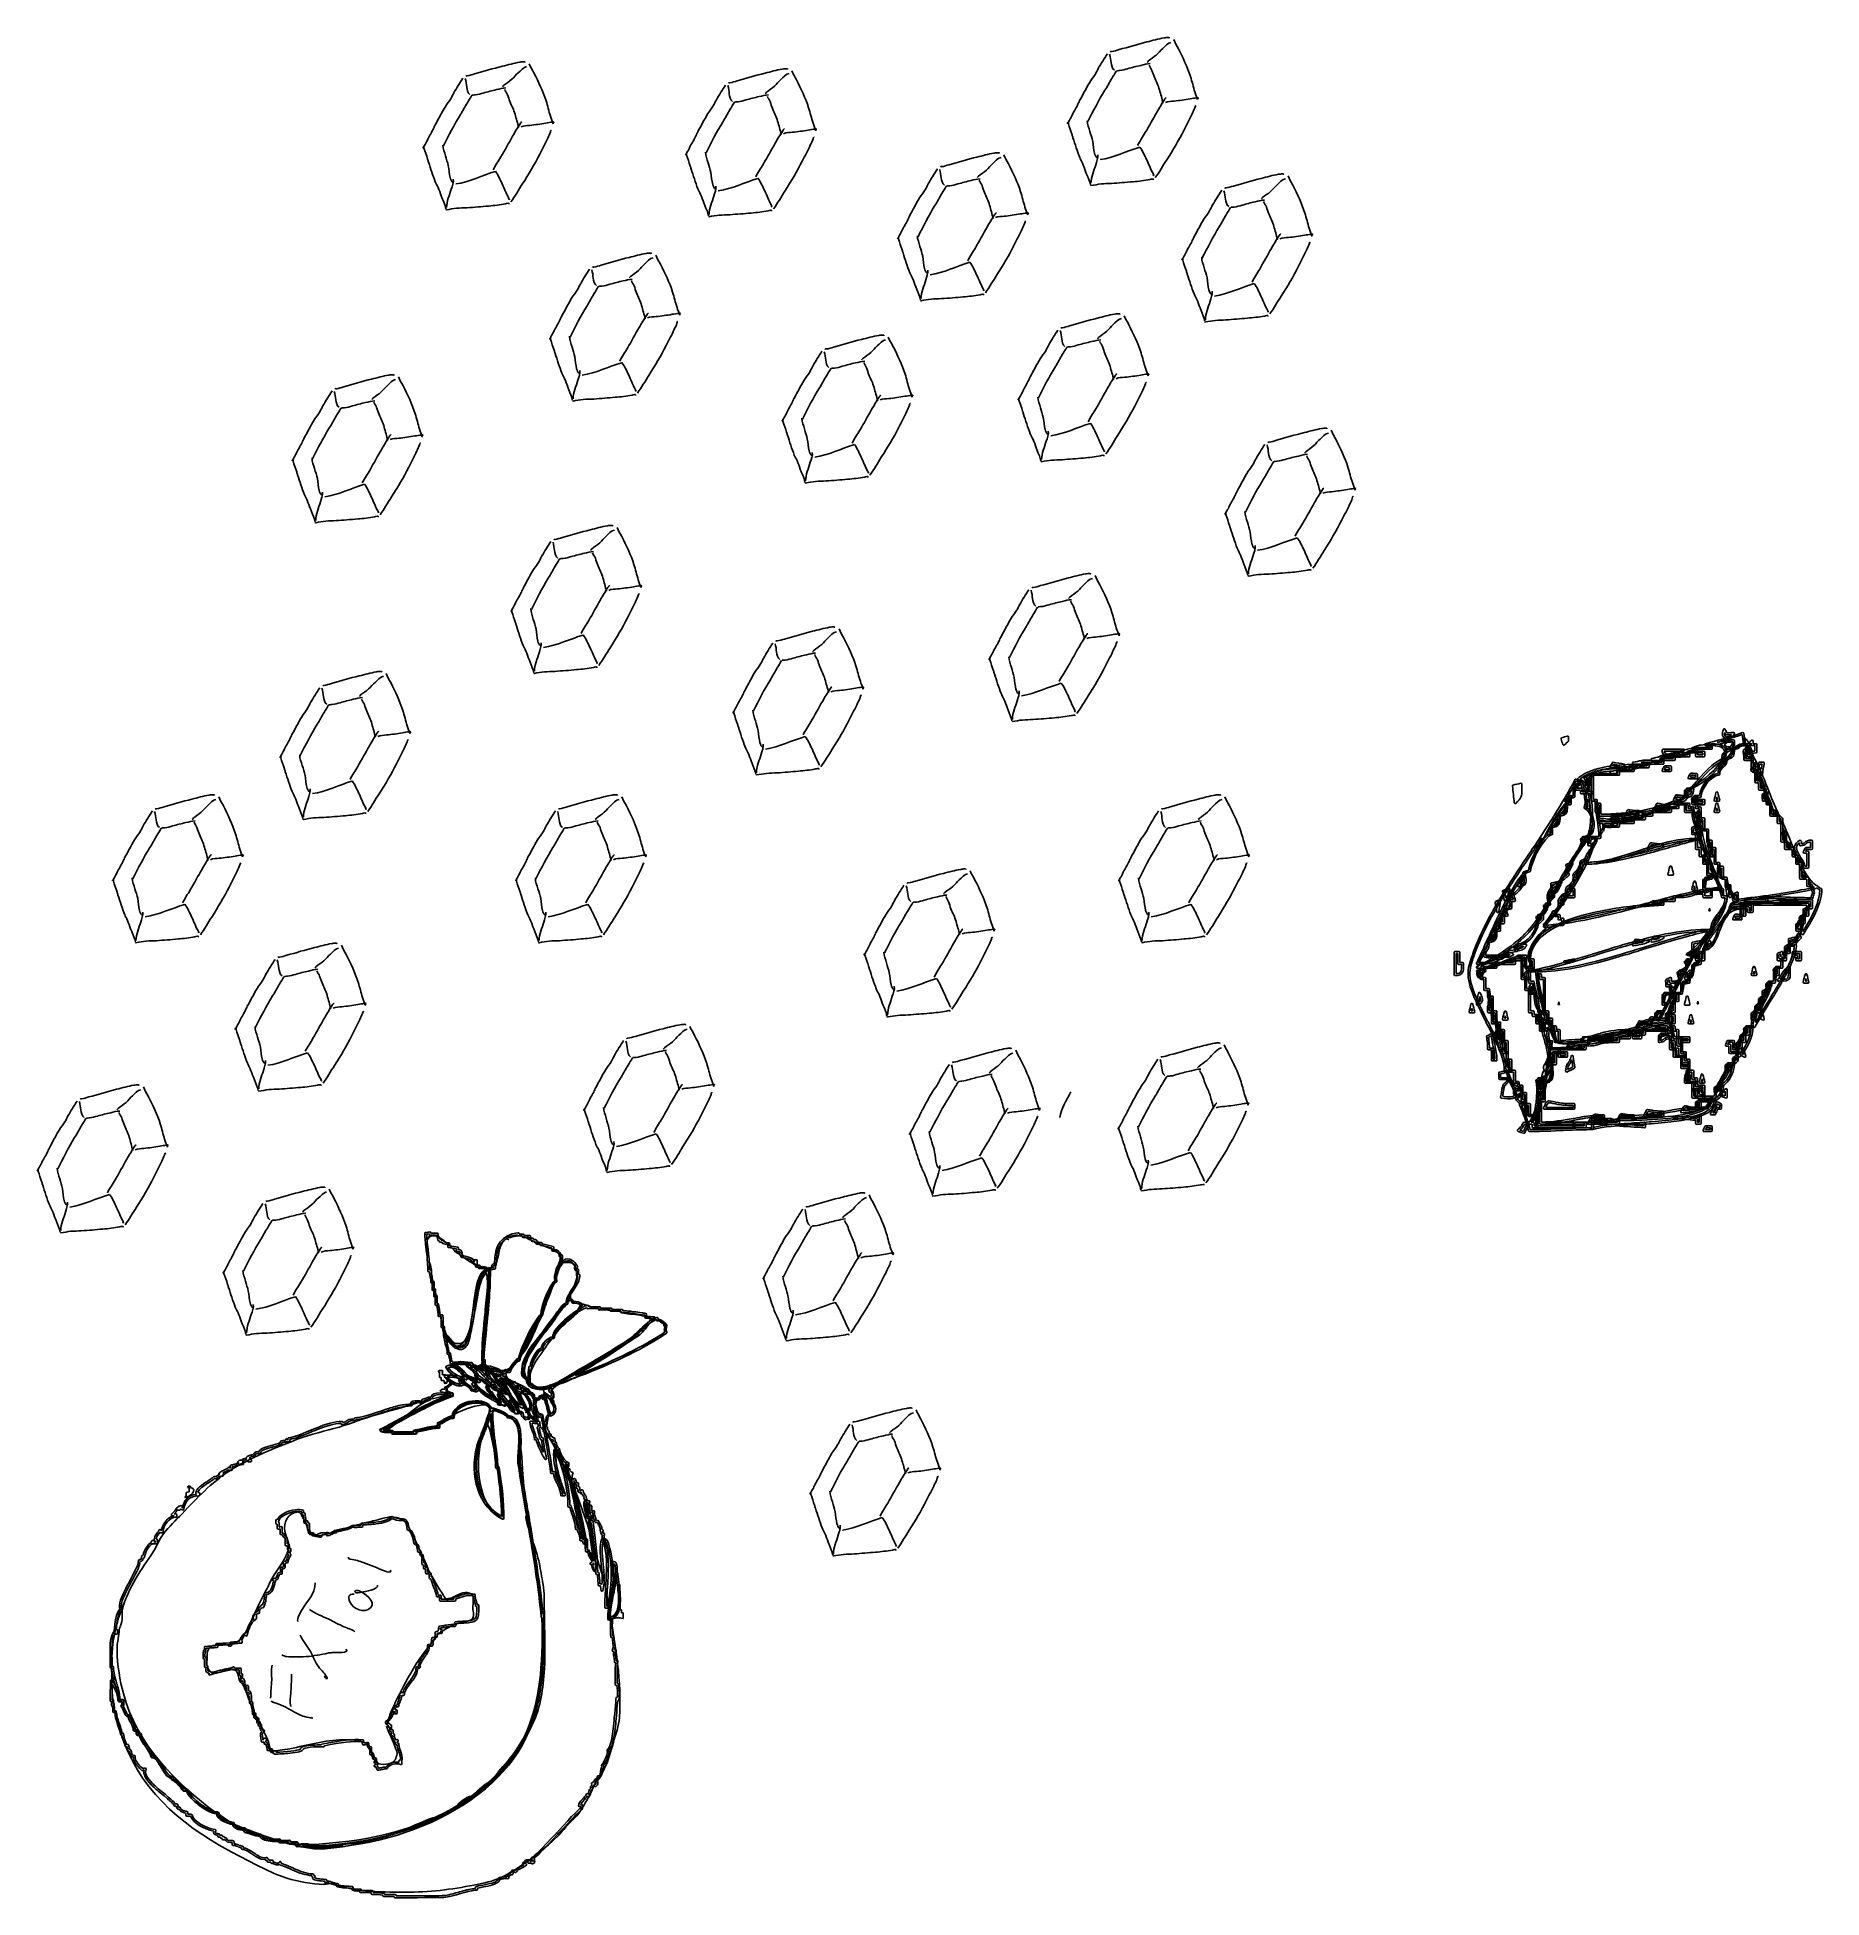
# Model space of a CAD drawing. Extents: x 25 to 279, y 7 to 272.
import ezdxf

# ---------------------------------------------------------------- set-up
doc = ezdxf.new("R2010")
doc.units = 0
doc.layers.get('0').update_dxf_attribs({"linetype": 'CONTINUOUS'})

msp = doc.modelspace()

# ---------------------------------------------------------------- linework, layer by layer
at = {"color": 7}
for points in [[(265.244792, 173.434375)], [(265.295063, 172.897006)], [(267.782146, 172.607552)], [(267.848292, 172.897006)], [(242.847283, 172.409379)], [(256.513542, 170.523958)], [(256.670704, 170.259375)], [(258.076171, 170.036067)], [(260.085417, 169.912242)], [(260.159765, 170.242971)], [(261.14375, 170.490885)], [(261.251171, 170.788542)], [(261.276042, 170.259375)], [(261.408333, 169.994792)], [(261.408333, 169.994792)], [(263.103254, 171.317708)], [(263.392708, 171.317708)], [(263.525, 171.044923)], [(265.988271, 171.598696)], [(265.996208, 171.855077)], [(266.411604, 170.457812)], [(266.525375, 170.78034)], [(268.089062, 172.095054)], [(268.2875, 171.044923)], [(268.419792, 171.317708)], [(268.443604, 171.36745)], [(268.552083, 170.441408)], [(268.626167, 170.772137)], [(269.08125, 171.400258)], [(269.263813, 171.838673)], [(249.394662, 168.671875)], [(249.44414, 168.390887)], [(250.03125, 167.307683)], [(250.130469, 167.613542)], [(251.875131, 167.886327)], [(251.883333, 168.15091)], [(252.908594, 168.109635)], [(253.851304, 168.961329)], [(253.867708, 168.696746)], [(253.867708, 168.407292)], [(254.264583, 168.324742)], [(254.338931, 168.655471)], [(256.38125, 169.383075)], [(256.38125, 168.853908)], [(256.455598, 169.713804)], [(256.455598, 169.184638)], [(256.513542, 169.730208)], [(256.645833, 169.465625)], [(256.769923, 168.159112)], [(256.860675, 167.911198)], [(258.09284, 169.771483)], [(265.345333, 168.903385)], [(265.509375, 169.201042)], [(269.181792, 169.730208)], [(269.181792, 168.671875)], [(269.314083, 168.04349)], [(269.710958, 168.671875)], [(269.957021, 167.71276)], [(270.007292, 167.348958)], [(270.338021, 168.423696)], [(270.427979, 168.688279)], [(236.204125, 165.678908)], [(243.813542, 164.967708)], [(243.945833, 164.703125)], [(244.1194, 166.282423)], [(244.136069, 166.001171)], [(244.797527, 165.637369)], [(244.904948, 166.01784)], [(245.004167, 164.819012)], [(245.797917, 166.472658)], [(245.872265, 166.803387)], [(246.327083, 166.737242)], [(246.401431, 167.067971)], [(260.47409, 167.100779)], [(260.564842, 166.852865)], [(260.598179, 164.66185)], [(260.713802, 164.967708)], [(270.049625, 166.737242)], [(270.404167, 165.860677)], [(242.581642, 162.222656)], [(242.788281, 162.851042)], [(243.152083, 163.223046)], [(243.317448, 163.909375)], [(245.649221, 163.380208)], [(245.715367, 162.867446)], [(246.095573, 164.173958)], [(246.988542, 162.851042)], [(247.120833, 162.586458)], [(251.470054, 161.900129)], [(255.190625, 162.057292)], [(255.744663, 162.851042)], [(255.785938, 162.570054)], [(257.439583, 161.974742)], [(257.513931, 162.305471)], [(258.20026, 162.8013)], [(258.233333, 163.065883)], [(258.349221, 164.016796)], [(258.547658, 163.752212)], [(258.630208, 162.851042)], [(258.7625, 162.586458)], [(259.688542, 162.851042)], [(259.820833, 162.586458)], [(261.14375, 163.570444)], [(261.218098, 163.892971)], [(261.276042, 163.380208)], [(261.408333, 163.115625)], [(264.186458, 164.438542)], [(264.186458, 163.74401)], [(264.186458, 162.851042)], [(264.186458, 162.15651)], [(271.197917, 164.09961)], [(271.272, 164.422137)], [(271.809104, 162.313673)], [(271.991667, 161.891927)], [(272.454687, 161.875258)], [(240.671615, 159.676042)], [(241.50664, 160.477994)], [(241.729948, 161.263542)], [(246.988542, 161.792708)], [(247.203383, 161.528125)], [(247.517708, 160.205208)], [(248.179167, 159.940625)], [(249.105208, 160.734375)], [(249.32005, 160.469792)], [(249.36159, 160.221877)], [(249.452342, 159.973698)], [(251.073179, 161.346356)], [(251.105987, 161.081773)], [(251.221875, 160.734375)], [(251.354167, 160.469792)], [(251.668492, 161.635546)], [(253.140104, 161.271744)], [(253.735417, 160.957683)], [(253.834635, 161.263542)], [(254.79375, 161.503254)], [(254.909638, 161.792708)], [(256.25716, 161.792708)], [(261.14375, 159.33711)], [(261.218098, 159.659637)], [(261.276042, 159.676042)], [(261.490883, 159.411458)], [(261.49935, 161.28021)], [(261.557029, 161.792708)], [(261.805208, 160.734375)], [(261.929298, 160.469792)], [(272.867437, 161.25534)], [(273.05, 160.833594)], [(273.415125, 160.205208)], [(273.579167, 159.411458)], [(239.241277, 157.8737)], [(240.50625, 158.989712)], [(245.409244, 157.732942)], [(245.62435, 158.08034)], [(246.839846, 157.782683)], [(246.955469, 158.088542)], [(254.884767, 156.906119)], [(254.892969, 157.170702)], [(261.14375, 157.5181)], [(261.242969, 157.823958)], [(261.276042, 158.617708)], [(261.276042, 157.823958)], [(261.408333, 158.353125)], [(261.408333, 157.559375)], [(262.028517, 159.130471)], [(262.863542, 157.559375)], [(263.078383, 157.294792)], [(273.446875, 158.617708)], [(273.579167, 158.353125)], [(273.925771, 157.551173)], [(274.108333, 157.129427)], [(274.473458, 157.236848)], [(277.547917, 157.278388)], [(277.680208, 157.559375)], [(243.292577, 154.028775)], [(243.507683, 154.376173)], [(244.904948, 154.384375)], [(257.597804, 153.903363)], [(262.582554, 155.442708)], [(262.6487, 154.93021)], [(262.863542, 154.384375)], [(262.995833, 154.119792)], [(263.392708, 156.501042)], [(263.525, 156.236458)], [(275.166667, 155.575)], [(275.695833, 154.434117)], [(236.611848, 152.457944)], [(236.677994, 153.061458)], [(241.73815, 151.424481)], [(241.936588, 151.738542)], [(244.210417, 152.896094)], [(244.39245, 153.31784)], [(244.739583, 153.698046)], [(261.011458, 151.738542)], [(263.450652, 152.780471)], [(263.525, 152.4)], [(264.451042, 153.855208)], [(264.625667, 153.590625)], [(276.042438, 153.31784)], [(276.225, 152.896094)], [(276.653625, 152.648179)], [(277.283333, 151.75521)], [(233.056642, 148.728906)], [(233.172265, 149.076304)], [(234.429035, 150.366148)], [(234.51185, 150.672006)], [(234.553125, 148.828125)], [(235.082292, 149.886458)], [(235.082292, 149.340888)], [(240.770833, 149.836981)], [(240.86185, 150.14284)], [(242.09375, 149.34909)], [(242.267317, 149.878256)], [(243.152083, 150.8125)], [(243.226431, 151.192971)], [(256.38125, 148.803254)], [(256.488671, 149.092708)], [(261.011458, 151.04401)], [(263.260417, 150.349479)], [(263.334765, 150.663804)], [(263.392708, 150.680208)], [(263.525, 150.415625)], [(265.509375, 151.209375)], [(265.673417, 150.944792)], [(266.419542, 148.646356)], [(266.964583, 149.81211)], [(267.038667, 150.134637)], [(271.197917, 149.340888)], [(271.314333, 149.621875)], [(274.166542, 149.117579)], [(274.174479, 148.852996)], [(233.627083, 146.289712)], [(233.792448, 146.976042)], [(234.023958, 147.769792)], [(234.023958, 147.224221)], [(234.553125, 148.282554)], [(239.183333, 146.661981)], [(239.27435, 146.96784)], [(239.886067, 148.174869)], [(240.051431, 148.547137)], [(240.894923, 147.108333)], [(240.903125, 147.505208)], [(263.128125, 147.86901)], [(266.451292, 148.381773)], [(266.824354, 146.99271)], [(266.914312, 146.744531)], [(267.626042, 148.563542)], [(267.626042, 148.034375)], [(267.758333, 148.298958)], [(267.758333, 147.769792)], [(269.213542, 148.563542)], [(269.345833, 148.298958)], [(276.489583, 146.63711)], [(276.563667, 146.959637)], [(277.01875, 147.695444)], [(277.092833, 148.017971)], [(232.535677, 144.330208)], [(232.750783, 144.851173)], [(233.097917, 145.48776)], [(233.27995, 145.909506)], [(252.776302, 143.412369)], [(255.306512, 143.883856)], [(255.339321, 143.619273)], [(262.044921, 143.271875)], [(262.838671, 144.520444)], [(263.103254, 144.859375)], [(275.306896, 143.271875)], [(275.415375, 143.495183)], [(275.531792, 143.801042)], [(275.828125, 144.330208)], [(275.828125, 143.908462)], [(276.201187, 145.595181)], [(276.314958, 145.909506)], [(226.880208, 141.684375)], [(227.0125, 141.419792)], [(230.98125, 141.188281)], [(231.163283, 141.676173)], [(234.057031, 141.684375)], [(234.090104, 141.394921)], [(235.313802, 140.626042)], [(235.346875, 140.626042)], [(235.909115, 141.180079)], [(235.97526, 140.923698)], [(236.405208, 140.626042)], [(236.66159, 142.428648)], [(236.909504, 142.742708)], [(237.463542, 140.626042)], [(243.788671, 140.626042)], [(252.7681, 143.147785)], [(260.755077, 141.328775)], [(260.961717, 141.180079)], [(260.970183, 141.676173)], [(261.027862, 141.684375)], [(261.276042, 141.684375)], [(261.408333, 141.419792)], [(261.805208, 141.684375)], [(261.846483, 142.957815)], [(261.9375, 141.419792)], [(263.020704, 143.222398)], [(263.111721, 142.891669)], [(273.314583, 141.345444)], [(273.388667, 141.667971)], [(274.372917, 142.403777)], [(274.447, 142.726304)], [(275.034375, 141.684375)], [(275.166667, 141.419792)], [(275.190479, 142.651692)], [(230.055208, 139.038542)], [(230.27005, 138.773958)], [(232.56875, 139.749742)], [(232.643098, 140.080471)], [(235.214583, 140.320183)], [(235.479167, 140.361458)], [(236.5375, 140.361458)], [(236.934375, 137.980208)], [(237.33125, 138.69961)], [(237.405598, 139.022137)], [(237.463542, 139.038542)], [(237.570962, 139.584377)], [(237.587631, 139.319794)], [(237.595833, 138.773958)], [(237.678383, 140.361458)], [(238.521875, 138.509375)], [(238.679038, 138.244792)], [(259.167577, 138.682942)], [(259.382683, 139.03034)], [(260.159765, 140.245835)], [(260.441017, 140.61784)], [(260.598179, 138.740885)], [(260.746875, 139.038542)], [(269.478125, 139.567708)], [(269.478125, 138.873177)], [(272.785417, 139.228777)], [(272.8595, 139.551304)], [(274.372917, 139.179035)], [(274.447, 139.551304)], [(276.886458, 138.509375)], [(230.303388, 135.863542)], [(231.642708, 135.334375)], [(237.066667, 137.715625)], [(237.463542, 135.863542)], [(237.595833, 135.598958)], [(237.719923, 137.186458)], [(237.752996, 136.723437)], [(257.431381, 135.557683)], [(257.439583, 137.641277)], [(257.513931, 137.963804)], [(257.538802, 135.863542)], [(258.497917, 135.52461)], [(258.572265, 135.847138)], [(259.953125, 135.334375)], [(270.742833, 135.317971)], [(271.205854, 136.053777)], [(271.272, 136.376304)], [(271.735021, 137.11211)], [(271.801167, 137.434638)], [(276.886458, 137.814844)], [(229.261458, 134.276042)], [(229.261458, 133.58151)], [(230.377735, 135.276431)], [(231.824742, 135.069792)], [(232.039583, 133.93711)], [(232.113931, 134.259637)], [(232.122133, 132.68034)], [(232.171875, 133.217708)], [(232.304167, 132.953125)], [(234.023958, 133.217708)], [(238.761587, 132.688542)], [(239.108985, 133.201304)], [(239.183333, 132.878777)], [(241.648985, 134.503054), (241.694229, 134.321285), (241.739738, 134.139252), (241.648985, 134.139252), (241.557969, 134.139252), (241.603477, 134.321285)], [(256.273829, 132.886979)], [(256.480469, 133.217708)], [(257.439583, 132.870575)], [(257.513931, 133.201304)], [(257.571875, 132.688542)], [(257.96875, 134.259637)], [(258.150783, 134.797006)], [(260.482292, 132.688542)], [(261.474744, 134.60095)], [(269.618354, 132.878777)], [(269.6845, 133.201304)], [(270.139583, 133.93711)], [(270.213667, 134.259637)], [(270.544396, 133.217708)], [(270.676688, 134.995444)], [(232.113931, 130.026304)], [(232.304167, 132.258594)], [(232.701042, 131.630208)], [(232.883075, 131.365625)], [(233.097917, 130.232944)], [(233.172265, 130.555471)], [(233.230208, 130.571875)], [(233.3625, 130.307292)], [(234.023958, 132.523177)], [(238.844402, 132.233723)], [(239.051042, 131.630208)], [(239.183333, 131.365625)], [(239.977083, 131.845315)], [(240.0681, 132.151173)], [(240.109375, 132.159375)], [(240.241667, 131.894792)], [(240.291408, 131.398698)], [(240.38216, 131.646877)], [(240.38216, 131.101042)], [(240.38216, 130.596746)], [(240.638542, 131.101042)], [(240.828777, 130.836458)], [(250.428125, 130.232944)], [(251.693098, 130.026304)], [(252.280208, 130.042708)], [(253.297267, 131.506119)], [(253.305469, 131.770702)], [(253.735417, 130.224742)], [(253.809765, 130.555471)], [(253.867708, 130.571875)], [(254, 130.307292)], [(254.975783, 132.093229)], [(255.00039, 132.357812)], [(255.480079, 131.398698)], [(255.480079, 131.134115)], [(255.835679, 131.183856)], [(255.868488, 130.919273)], [(257.175, 130.646223)], [(257.547004, 130.042708)], [(257.571875, 131.101042)], [(257.704167, 132.423958)], [(257.753908, 130.836458)], [(260.482292, 131.99401)], [(268.097, 130.026304)], [(268.552083, 130.76211)], [(268.626167, 131.084637)], [(268.684375, 131.101042)], [(268.816667, 130.836458)], [(270.512646, 132.605992)], [(232.064454, 129.695575)], [(233.44505, 127.661458)], [(233.627083, 128.645444)], [(233.701431, 128.967971)], [(233.759375, 128.984375)], [(233.891667, 128.719792)], [(240.373958, 127.926042)], [(240.440104, 128.604169)], [(240.498048, 127.661458)], [(240.580598, 128.967971)], [(241.109765, 127.380471)], [(241.696875, 127.396875)], [(243.334117, 128.389063)], [(243.358723, 128.653646)], [(250.03125, 129.224088)], [(250.138671, 129.513542)], [(251.61875, 129.695575)], [(252.4125, 129.778125)], [(257.439583, 129.753254)], [(257.571875, 128.984375)], [(257.704167, 128.719792)], [(258.101042, 127.926042)], [(258.233333, 127.661458)], [(258.630208, 129.513542)], [(258.7625, 129.248958)], [(259.159375, 129.513542)], [(259.291667, 129.248958)], [(265.766021, 129.001044)], [(265.855979, 128.752865)], [(267.501688, 128.653646)], [(267.567833, 128.967971)], [(267.898562, 127.926042)], [(268.022917, 129.703777)], [(234.255469, 124.751042)], [(234.288542, 126.338542)], [(234.288542, 124.751042)], [(234.503383, 126.073958)], [(239.58841, 124.751042)], [(239.877865, 125.809375)], [(240.109375, 125.809375)], [(240.216796, 125.544792)], [(241.035417, 127.049742)], [(241.829167, 127.132292)], [(241.829167, 127.132292)], [(243.499217, 126.222654)], [(243.55716, 126.867708)], [(259.159375, 126.867708)], [(259.159375, 125.809375)], [(259.291667, 126.603125)], [(259.291667, 125.544792)], [(259.953125, 124.751042)], [(259.961327, 124.751042)], [(265.914188, 125.470444)], [(265.980333, 125.792971)], [(266.038542, 125.809375)], [(266.147021, 125.544792)], [(266.972521, 126.528777)], [(267.038667, 126.851304)], [(267.866813, 127.314325)], [(234.189323, 124.453385)], [(234.470575, 124.486458)], [(234.536721, 123.295833)], [(234.553125, 123.692708)], [(235.346875, 122.105208)], [(239.175131, 123.378383)], [(239.27435, 123.684506)], [(239.563804, 123.990365)], [(239.613281, 122.105208)], [(259.920052, 123.610158)], [(260.167967, 124.486458)], [(260.746875, 123.163542)], [(260.746875, 122.105208)], [(260.879167, 122.898958)], [(261.276042, 122.105208)], [(261.805208, 122.634375)], [(261.9375, 122.369792)], [(262.069792, 124.221875)], [(262.069792, 123.527344)], [(264.326952, 122.303646)], [(264.393098, 122.617971)], [(264.451042, 122.634375)], [(264.566929, 122.369792)], [(265.451167, 122.088804)], [(235.479167, 121.840625)], [(236.140625, 119.988542)], [(236.272917, 121.23711)], [(236.339063, 119.723958)], [(236.347265, 121.559638)], [(236.405208, 121.576042)], [(236.5375, 121.311458)], [(236.934375, 119.988542)], [(237.107942, 119.723958)], [(238.770054, 120.592056)], [(238.786458, 121.576042)], [(239.447917, 121.402475)], [(240.15065, 120.369013)], [(240.431902, 120.104429)], [(259.738283, 119.393229)], [(259.76289, 119.657813)], [(260.879167, 121.840625)], [(261.408333, 121.840625)], [(261.672917, 120.178777)], [(261.747265, 120.501304)], [(261.805208, 120.517708)], [(261.9375, 120.253125)], [(262.334375, 121.046875)], [(262.466667, 120.782292)], [(263.128125, 120.517708)], [(263.227344, 120.253125)], [(264.244402, 120.236721)], [(264.244402, 119.947267)], [(265.377083, 121.766277)], [(236.727735, 117.326304)], [(236.727735, 117.03685)], [(238.91875, 118.566406)], [(238.993098, 118.913804)], [(243.813542, 117.342708)], [(243.945833, 117.078125)], [(246.599869, 117.863673)], [(246.632942, 118.128256)], [(246.839846, 118.483592)], [(246.872654, 118.219008)], [(250.03125, 117.566017)], [(250.130469, 117.871875)], [(250.651433, 118.276952)], [(250.659635, 118.541535)], [(253.735417, 117.061721)], [(253.851304, 117.342708)], [(254.446617, 118.864063)], [(254.471223, 119.128646)], [(261.672917, 118.103385)], [(261.772135, 118.401042)], [(262.590756, 116.829946)], [(262.681508, 116.582031)], [(80.615367, 101.417967)], [(80.722787, 101.707421)], [(93.174608, 101.302344)], [(93.290496, 101.583596)], [(89.082033, 96.233985)], [(89.205858, 96.548046)], [(100.624217, 97.556902)], [(100.665756, 97.813283)], [(100.467319, 92.207292)], [(100.549869, 91.934506)], [(103.121354, 90.900779)], [(103.253646, 91.223306)], [(113.010156, 89.172785)], [(83.814973, 82.715365)], [(83.814973, 82.434113)], [(85.129688, 82.930471)], [(85.13789, 83.195054)], [(86.117113, 82.656363)], [(87.22995, 82.392837)], [(82.938673, 81.260156)], [(83.148487, 80.13065)], [(83.21966, 80.987371)], [(85.146092, 80.863281)], [(85.270181, 80.226694)], [(85.95651, 80.9625)], [(87.08099, 79.904167)], [(87.089192, 79.887763)], [(87.254556, 81.392448)], [(87.701173, 82.128254)], [(88.697065, 81.569719)], [(89.180988, 79.60651)], [(89.420965, 79.854425)], [(89.743492, 79.978515)], [(90.065754, 81.160937)], [(90.471096, 81.425521)], [(90.71901, 80.805337)], [(91.000263, 80.549221)], [(92.017056, 80.416929)], [(92.075, 80.143879)], [(92.967969, 79.755471)], [(82.335158, 78.771485)], [(82.351562, 78.506902)], [(90.876173, 78.713542)], [(90.942319, 79.036069)], [(92.99284, 79.490888)], [(93.034115, 77.167317)], [(93.183075, 78.754817)], [(94.522396, 79.069142)], [(96.663933, 78.101825)], [(97.06901, 78.647396)], [(97.085679, 78.639194)], [(97.250779, 78.258723)], [(89.412762, 75.811327)], [(89.470442, 75.745181)], [(95.134113, 74.719921)], [(95.299742, 74.430467)], [(95.942679, 75.097746)], [(97.151825, 73.702863)], [(97.1931, 73.488021)], [(98.98724, 70.453515)], [(99.028515, 70.734767)], [(101.294142, 66.526304)], [(45.789056, 63.847662)], [(61.5569, 62.086067)], [(61.589973, 61.82995)], [(102.997265, 63.094923)], [(103.303387, 63.036979)], [(103.319792, 61.193098)], [(103.493358, 62.47474)], [(103.501825, 61.077475)], [(103.5431, 61.780208)], [(102.236587, 58.563933)], [(103.62565, 60.192708)], [(102.948581, 57.793731)], [(105.519008, 57.94375)], [(105.750783, 57.480729)], [(104.055598, 54.471094)], [(104.0638, 54.479296)], [(106.899869, 54.429819)], [(107.197525, 53.139975)], [(107.296744, 52.792577)], [(55.744533, 46.864323)], [(106.828167, 46.586775)], [(82.186198, 44.739454)], [(104.237631, 23.423827)], [(68.33579, 14.250458)]]:
    msp.add_lwpolyline(points, close=True, dxfattribs=at)
for points in [[(263.152996, 171.053125), (263.152996, 171.061327)], [(251.717969, 130.571875), (251.709767, 130.571875), (251.709767, 130.571875)], [(257.175, 130.960548), (257.175, 130.96875)], [(244.904948, 128.984375), (244.91315, 128.984375)], [(98.948081, 96.524233), (98.882465, 96.458617), (98.849921, 96.393), (98.751496, 96.065446), (98.751496, 95.901404), (98.751496, 95.901404)], [(96.539844, 89.867317), (96.589321, 89.859115)], [(90.537242, 79.044271), (90.528775, 79.036069)], [(101.261069, 66.220181), (101.277473, 66.228383), (101.277473, 66.228383)], [(55.744533, 46.864323), (55.752735, 46.864323)], [(37.09961, 33.3375), (37.107812, 33.3375)], [(37.289846, 33.502865), (37.289846, 33.511067)], [(58.472917, 27.434117), (58.472917, 27.42565)], [(39.993358, 24.970052), (40.010027, 24.970052)]]:
    msp.add_lwpolyline(points, dxfattribs=at)
for points in [[(182.935298, 271.393788), (181.595713, 271.073166), (180.295021, 270.650917), (178.9684, 270.293703)], [(185.386927, 271.965843), (184.55349, 271.828683), (183.753919, 271.589712), (182.935298, 271.393788)], [(186.367473, 271.327774), (185.967423, 271.327774), (185.472387, 270.710369), (185.186373, 270.469704)], [(185.698871, 272.009844), (185.593831, 272.00688), (185.490379, 271.982883), (185.386927, 271.965843)], [(186.144694, 271.921843), (186.192583, 272.063739), (185.850212, 272.014103), (185.698871, 272.009844)], [(187.422102, 270.42872), (187.196677, 270.874067), (186.9186, 271.268719), (186.762231, 271.731449)], [(93.531002, 268.502051), (92.697565, 268.364917), (91.897994, 268.125919), (91.079373, 267.929995)], [(93.842946, 268.546051), (93.737906, 268.543088), (93.634454, 268.51909), (93.531002, 268.502051)], [(94.288769, 268.45805), (94.336658, 268.599946), (93.994288, 268.550311), (93.842946, 268.546051)], [(95.566177, 266.964954), (95.340752, 267.4103), (95.062675, 267.804926), (94.906306, 268.267683)], [(177.299408, 269.703471), (176.855702, 269.015184), (176.402206, 268.307), (176.002156, 267.597599)], [(177.624052, 269.630155), (177.754492, 269.24344), (177.77169, 268.828044), (177.841804, 268.4263)], [(177.920915, 270.029675), (177.847625, 270.021632), (177.72036, 270.067405), (177.72036, 269.963662)], [(177.841804, 268.4263), (177.896308, 268.113457), (177.96801, 267.536295), (178.299004, 267.372915)], [(178.9684, 270.293703), (178.612535, 270.197898), (178.286833, 270.069813), (177.920915, 270.029675)], [(182.088367, 268.049507), (181.450192, 267.915073), (180.823923, 267.73505), (180.194215, 267.565479)], [(183.403346, 268.291548), (182.957523, 268.291548), (182.5244, 268.141344), (182.088367, 268.049507)], [(183.135852, 268.665563), (183.059123, 268.602354), (183.045365, 268.510835), (182.957523, 268.467549)], [(184.272502, 269.523633), (183.910817, 269.214071), (183.499654, 268.96478), (183.135852, 268.665563)], [(183.659463, 267.330343), (183.560508, 267.587148), (183.332438, 267.829903), (183.26735, 268.087343)], [(185.186373, 270.469704), (184.846648, 270.184033), (184.612227, 269.814384), (184.272502, 269.523633)], [(189.151683, 266.450128), (188.706654, 267.83247), (188.076946, 269.135701), (187.422102, 270.42872)], [(85.443483, 266.239704), (84.999777, 265.551417), (84.546281, 264.843234), (84.146231, 264.133806)], [(85.768127, 266.166362), (85.898567, 265.779647), (85.916029, 265.364251), (85.985879, 264.962508)], [(86.06499, 266.565883), (85.9917, 266.557839), (85.864435, 266.603612), (85.864435, 266.499896)], [(87.112475, 266.82991), (86.75661, 266.734105), (86.430908, 266.60602), (86.06499, 266.565883)], [(91.079373, 267.929995), (89.739788, 267.609373), (88.43936, 267.187124), (87.112475, 266.82991)], [(92.416577, 266.059841), (92.054892, 265.750305), (91.643729, 265.500988), (91.279927, 265.20177)], [(93.330448, 267.005938), (92.990723, 266.720267), (92.756567, 266.350591), (92.416577, 266.059841)], [(94.511548, 267.864008), (94.111498, 267.864008), (93.616463, 267.246603), (93.330448, 267.005938)], [(97.296023, 262.986335), (96.850994, 264.368677), (96.221021, 265.671909), (95.566177, 266.964954)], [(123.492948, 265.574806), (123.419658, 265.566763), (123.292394, 265.61251), (123.292394, 265.508793)], [(124.540433, 265.838808), (124.184569, 265.743002), (123.858867, 265.614917), (123.492948, 265.574806)], [(128.507331, 266.938919), (127.167746, 266.61827), (125.867319, 266.196022), (124.540433, 265.838808)], [(130.95896, 267.510948), (130.125523, 267.373814), (129.326217, 267.134843), (128.507331, 266.938919)], [(130.758406, 266.014835), (130.418681, 265.729164), (130.184525, 265.359489), (129.844535, 265.068764)], [(131.939506, 266.872905), (131.539456, 266.872905), (131.044421, 266.2555), (130.758406, 266.014835)], [(131.270904, 267.554948), (131.165865, 267.551985), (131.062677, 267.528014), (130.95896, 267.510948)], [(131.716727, 267.466948), (131.764617, 267.60887), (131.42251, 267.559234), (131.270904, 267.554948)], [(132.994135, 265.973851), (132.76871, 266.419198), (132.490633, 266.813824), (132.334529, 267.27658)], [(134.723981, 261.995232), (134.278952, 263.377574), (133.648979, 264.680832), (132.994135, 265.973851)], [(174.751471, 265.574489), (174.25035, 264.740522), (173.81511, 263.86626), (173.343623, 263.017238)], [(175.557921, 266.742624), (175.322706, 266.338288), (174.994094, 265.978243), (174.751471, 265.574489)], [(176.002156, 267.597599), (175.844994, 267.318913), (175.718787, 267.019564), (175.557921, 266.742624)], [(177.928852, 266.190571), (177.595477, 265.626506), (177.298879, 265.050217), (176.948835, 264.492264)], [(178.560413, 267.24393), (178.375469, 266.878991), (178.137079, 266.542996), (177.928852, 266.190571)], [(179.07979, 267.301451), (178.992477, 267.294281), (178.464104, 267.28838), (178.678681, 267.235437)], [(180.194215, 267.565479), (179.837821, 267.469541), (179.450735, 267.331984), (179.07979, 267.301451)], [(183.998394, 266.344479), (183.869542, 266.668303), (183.784875, 267.005726), (183.659463, 267.330343)], [(184.729438, 264.548832), (184.557458, 265.182032), (184.238635, 265.740859), (183.998394, 266.344479)], [(189.775835, 264.267156), (189.538769, 264.978806), (189.381077, 265.738372), (189.151683, 266.450128)], [(83.701996, 263.278832), (83.466781, 262.874522), (83.138169, 262.51445), (82.895546, 262.110696)], [(84.146231, 264.133806), (83.989069, 263.855147), (83.863127, 263.555771), (83.701996, 263.278832)], [(86.072927, 262.726779), (85.739552, 262.162713), (85.442954, 261.586424), (85.093175, 261.028471)], [(85.985879, 264.962508), (86.040383, 264.649664), (86.112085, 264.072502), (86.443079, 263.909122)], [(86.704487, 263.780138), (86.519544, 263.415224), (86.281154, 263.079204), (86.072927, 262.726779)], [(87.223865, 263.837658), (87.136552, 263.830488), (86.608179, 263.824614), (86.822756, 263.771671)], [(88.33829, 264.101686), (87.981896, 264.005748), (87.595075, 263.868191), (87.223865, 263.837658)], [(90.232706, 264.585715), (89.594267, 264.451306), (88.967998, 264.271257), (88.33829, 264.101686)], [(91.547421, 264.827755), (91.101598, 264.827755), (90.66874, 264.677551), (90.232706, 264.585715)], [(91.279927, 265.20177), (91.203198, 265.138561), (91.18944, 265.047042), (91.101862, 265.003756)], [(91.803538, 263.866551), (91.704583, 264.123355), (91.476512, 264.36611), (91.411425, 264.62355)], [(92.142469, 262.880713), (92.013617, 263.20451), (91.92895, 263.541933), (91.803538, 263.866551)], [(92.873512, 261.085039), (92.701533, 261.71824), (92.38271, 262.277066), (92.142469, 262.880713)], [(97.91991, 260.80339), (97.682844, 261.51504), (97.525152, 262.274579), (97.296023, 262.986335)], [(121.57419, 263.14273), (121.417027, 262.864044), (121.291085, 262.564668), (121.129954, 262.287755)], [(122.871442, 265.248602), (122.427735, 264.560315), (121.97424, 263.852131), (121.57419, 263.14273)], [(123.196085, 265.175259), (123.326525, 264.788544), (123.343988, 264.373148), (123.413837, 263.971405)], [(123.413837, 263.971405), (123.468342, 263.658562), (123.540044, 263.081426), (123.871037, 262.918046)], [(124.132446, 262.789061), (123.947502, 262.424122), (123.709112, 262.088101), (123.500885, 261.735676)], [(124.651823, 262.846582), (124.56451, 262.839385), (124.036402, 262.833511), (124.250715, 262.780568)], [(125.766248, 263.110583), (125.409854, 263.014672), (125.023033, 262.877088), (124.651823, 262.846582)], [(127.660665, 263.594638), (127.022225, 263.460204), (126.395956, 263.280181), (125.766248, 263.110583)], [(128.975379, 263.836653), (128.529556, 263.836653), (128.096698, 263.686475), (127.660665, 263.594638)], [(128.70815, 264.210694), (128.631156, 264.147459), (128.617398, 264.055939), (128.529821, 264.01268)], [(129.844535, 265.068764), (129.48285, 264.759202), (129.071687, 264.509885), (128.70815, 264.210694)], [(129.23176, 262.875474), (129.132542, 263.132252), (128.904471, 263.375008), (128.839383, 263.632447)], [(129.570427, 261.88961), (129.441575, 262.213408), (129.356908, 262.550831), (129.23176, 262.875474)], [(173.343623, 263.017238), (173.226148, 262.805968), (173.137777, 262.578506), (173.03406, 262.361071)], [(176.948835, 264.492264), (176.048988, 263.05682), (175.289104, 261.537503), (174.531867, 260.04229)], [(184.378071, 261.405873), (184.720971, 262.003117), (185.066781, 262.599593), (185.454925, 263.168686)], [(185.228706, 262.647562), (185.098796, 263.289547), (184.901417, 263.916477), (184.729438, 264.548832)], [(185.454925, 263.168686), (185.506519, 263.244251), (185.652569, 263.549315), (185.707073, 263.401096)], [(185.583513, 262.763079), (185.960808, 262.936487), (186.419067, 262.922226), (186.827583, 262.961279)], [(186.827583, 262.961279), (187.591171, 263.034304), (188.344175, 263.147625), (189.098238, 263.282853)], [(189.098238, 263.282853), (189.411504, 263.339024), (189.727152, 263.38276), (190.043594, 263.418532)], [(190.168213, 263.158076), (190.031688, 263.525741), (189.899925, 263.895179), (189.775835, 264.267156)], [(190.043594, 263.418532), (190.118206, 263.426972), (190.237004, 263.489652), (190.268754, 263.422447)], [(190.168213, 263.210887), (190.168213, 263.193292), (190.174298, 263.141566), (190.168213, 263.158076)], [(190.268754, 263.422447), (190.3095, 263.335982), (190.195994, 263.353735), (190.174827, 263.354317)], [(82.895546, 262.110696), (82.394425, 261.276756), (81.959185, 260.402493), (81.487698, 259.553445)], [(85.093175, 261.028471), (84.193063, 259.593027), (83.433179, 258.07379), (82.675942, 256.578629)], [(93.372781, 259.183717), (93.242871, 259.825755), (93.045492, 260.452711), (92.873512, 261.085039)], [(93.599, 259.704893), (93.650594, 259.780458), (93.796644, 260.085523), (93.851148, 259.937303)], [(98.312288, 259.694283), (98.175763, 260.061948), (98.044, 260.431412), (97.91991, 260.80339)], [(98.187669, 259.954739), (98.262281, 259.963179), (98.381079, 260.025885), (98.412829, 259.958681)], [(120.323504, 261.11962), (119.822383, 260.285653), (119.387144, 259.411391), (118.915656, 258.562475)], [(122.521133, 260.037395), (121.621021, 258.601898), (120.861137, 257.08266), (120.1039, 255.5875)], [(121.129954, 262.287755), (120.89474, 261.883419), (120.566127, 261.523348), (120.323504, 261.11962)], [(123.500885, 261.735676), (123.167775, 261.171611), (122.870913, 260.595348), (122.521133, 260.037395)], [(130.301471, 260.093963), (130.129492, 260.727137), (129.810669, 261.28599), (129.570427, 261.88961)], [(130.80074, 258.192588), (130.670829, 258.834731), (130.47345, 259.461609), (130.301471, 260.093963)], [(135.348133, 259.812287), (135.110802, 260.523937), (134.95311, 261.283503), (134.723981, 261.995232)], [(171.806394, 260.073034), (171.759562, 259.984796), (171.728871, 259.891477), (171.666429, 259.824723)], [(172.182367, 260.759919), (172.084471, 260.527959), (171.92334, 260.292665), (171.806394, 260.073034)], [(173.03406, 262.361071), (172.775298, 261.818014), (172.416787, 261.316047), (172.182367, 260.759919)], [(174.444819, 260.14979), (174.444819, 259.626629), (174.680827, 259.129477), (174.814971, 258.623594)], [(182.710138, 258.461933), (183.285077, 259.432822), (183.81636, 260.427761), (184.378071, 261.405873)], [(188.241252, 258.859602), (188.622517, 259.622422), (189.031298, 260.368283), (189.389808, 261.141739)], [(189.389808, 261.141739), (189.5221, 261.427463), (189.664181, 261.710276), (189.771602, 262.007085)], [(189.771602, 262.007085), (189.803881, 262.096382), (189.780863, 262.23251), (189.866588, 262.27569)], [(189.866588, 262.27569), (189.885373, 262.285215), (189.900719, 262.250899), (189.917652, 262.238516)], [(81.178135, 258.897173), (80.919373, 258.354248), (80.561127, 257.852333), (80.326442, 257.296179)], [(81.487698, 259.553445), (81.370223, 259.342176), (81.281852, 259.11466), (81.178135, 258.897173)], [(90.854212, 254.998273), (91.429152, 255.969029), (91.9607, 256.963863), (92.522146, 257.942027)], [(92.522146, 257.942027), (92.865046, 258.539456), (93.210856, 259.135827), (93.599, 259.704893)], [(93.727587, 259.299287), (94.104883, 259.472695), (94.563142, 259.458434), (94.971658, 259.497486)], [(94.971658, 259.497486), (95.73551, 259.570538), (96.48825, 259.683832), (97.242312, 259.819061)], [(96.385327, 255.395677), (96.766592, 256.158735), (97.175638, 256.904596), (97.533883, 257.677973)], [(97.242312, 259.819061), (97.555579, 259.875232), (97.871227, 259.918967), (98.187669, 259.954739)], [(97.533883, 257.677973), (97.666175, 257.963723), (97.808256, 258.246562), (97.915677, 258.54316)], [(97.915677, 258.54316), (97.947956, 258.63259), (97.924937, 258.76885), (98.010662, 258.811977)], [(98.010662, 258.811977), (98.029448, 258.821502), (98.044794, 258.787106), (98.061727, 258.774671)], [(98.312288, 259.74712), (98.312288, 259.729499), (98.318373, 259.677773), (98.312288, 259.694283)], [(98.412829, 259.958681), (98.453575, 259.872215), (98.340069, 259.889943), (98.318902, 259.890525)], [(118.606094, 257.906308), (118.347331, 257.363119), (117.989085, 256.861204), (117.7544, 256.30505)], [(118.915656, 258.562475), (118.798181, 258.351073), (118.70981, 258.123531), (118.606094, 257.906308)], [(129.950104, 256.950898), (130.293004, 257.548327), (130.638815, 258.144698), (131.026958, 258.713817)], [(131.026958, 258.713817), (131.078552, 258.789488), (131.224602, 259.094552), (131.279106, 258.946121)], [(131.15581, 258.30821), (131.532842, 258.481513), (131.9911, 258.467225), (132.399617, 258.506383)], [(132.399617, 258.506383), (133.163469, 258.579408), (133.916208, 258.69265), (134.670271, 258.827852)], [(134.670271, 258.827852), (134.983538, 258.884208), (135.299185, 258.927865), (135.615627, 258.963583)], [(134.961842, 256.686844), (135.094133, 256.972594), (135.236215, 257.255433), (135.343635, 257.552296)], [(135.343635, 257.552296), (135.375915, 257.64146), (135.35316, 257.777721), (135.438621, 257.820848)], [(135.740246, 258.703233), (135.603721, 259.07074), (135.471958, 259.44031), (135.348133, 259.812287)], [(135.438621, 257.820848), (135.457406, 257.830373), (135.472752, 257.795977), (135.489685, 257.783542)], [(135.615627, 258.963583), (135.69024, 258.97205), (135.809037, 259.034756), (135.840788, 258.967552)], [(135.740246, 258.755885), (135.740246, 258.738423), (135.746596, 258.686565), (135.740246, 258.703233)], [(135.840788, 258.967552), (135.881533, 258.881033), (135.768027, 258.89876), (135.74686, 258.899554)], [(171.630975, 259.728309), (171.615894, 259.746459), (171.654787, 259.881846), (171.661667, 259.900235)], [(171.666429, 259.824723), (171.661667, 259.819828), (171.631504, 259.727621), (171.630975, 259.728309)], [(171.744746, 259.891821), (171.744746, 259.834486), (171.727548, 259.774637), (171.744746, 259.719842)], [(171.744746, 259.719842), (171.908788, 259.193506), (172.096113, 258.674658), (172.267298, 258.150519)], [(172.267298, 258.150519), (172.313865, 258.008173), (172.351171, 257.862917), (172.398002, 257.720571)], [(172.398002, 257.720571), (172.70386, 256.786592), (173.003633, 255.821921), (173.356058, 254.904346)], [(174.814971, 258.623594), (174.940648, 258.149725), (175.115802, 257.688821), (175.206819, 257.204633)], [(181.617144, 256.60694), (181.923796, 257.255169), (182.344483, 257.844396), (182.710138, 258.461933)], [(185.763694, 254.582083), (186.669627, 255.995223), (187.496185, 257.36894), (188.241252, 258.859602)], [(79.77505, 256.264569), (79.759969, 256.28256), (79.798862, 256.418027), (79.805742, 256.436548)], [(79.810504, 256.360877), (79.806006, 256.356115), (79.775579, 256.263775), (79.77505, 256.264569)], [(79.950469, 256.609321), (79.903637, 256.52095), (79.872946, 256.427552), (79.810504, 256.360877)], [(79.888821, 256.428081), (79.888821, 256.370667), (79.871623, 256.310871), (79.888821, 256.256102)], [(79.888821, 256.256102), (80.052863, 255.729846), (80.240187, 255.210733), (80.411373, 254.686858)], [(80.326442, 257.296179), (80.228546, 257.06414), (80.067415, 256.828925), (79.950469, 256.609321)], [(82.588894, 256.68605), (82.588894, 256.162969), (82.824902, 255.665817), (82.959046, 255.159669)], [(82.959046, 255.159669), (83.084723, 254.686065), (83.259877, 254.224896), (83.351158, 253.740973)], [(89.761219, 253.143279), (90.067871, 253.791508), (90.488558, 254.380735), (90.854212, 254.998273)], [(93.907769, 251.118158), (94.813702, 252.531563), (95.64026, 253.905015), (96.385327, 255.395677)], [(117.203008, 255.27344), (117.188192, 255.291696), (117.226821, 255.426898), (117.2337, 255.445419)], [(117.238462, 255.369748), (117.233965, 255.364985), (117.203537, 255.272646), (117.203008, 255.27344)], [(117.378427, 255.618192), (117.331596, 255.529821), (117.300904, 255.436688), (117.238462, 255.369748)], [(117.316779, 255.436952), (117.316779, 255.379537), (117.299581, 255.319742), (117.316779, 255.264973)], [(117.316779, 255.264973), (117.480821, 254.738717), (117.668146, 254.219604), (117.839331, 253.695729)], [(117.7544, 256.30505), (117.656504, 256.07301), (117.495373, 255.837796), (117.378427, 255.618192)], [(120.016852, 255.694921), (120.016852, 255.17184), (120.25286, 254.674688), (120.387004, 254.16854)], [(128.282435, 254.007144), (128.85711, 254.9779), (129.388658, 255.972998), (129.950104, 256.950898)], [(133.813285, 254.404548), (134.19455, 255.167606), (134.603596, 255.913467), (134.961842, 256.686844)], [(158.712958, 254.970492), (157.373373, 254.649817), (156.072681, 254.227542), (154.74606, 253.870354)], [(161.164588, 255.542521), (160.330885, 255.405202), (159.531579, 255.166283), (158.712958, 254.970492)], [(162.145133, 254.904346), (161.744819, 254.904346), (161.250048, 254.287073), (160.963769, 254.046302)], [(161.476531, 255.586442), (161.371492, 255.583531), (161.26804, 255.559454), (161.164588, 255.542521)], [(161.92209, 255.498335), (161.969979, 255.640417), (161.627873, 255.590675), (161.476531, 255.586442)], [(163.199762, 254.005292), (162.974073, 254.450585), (162.69626, 254.845344), (162.539892, 255.3081)], [(173.356058, 254.904346), (173.462156, 254.628385), (173.629108, 254.378883), (173.747906, 254.109008)], [(175.206819, 257.204633), (175.311065, 256.651919), (175.325352, 256.050521), (175.468227, 255.506273)], [(175.468227, 255.506273), (175.519292, 255.311804), (175.66349, 254.911754), (175.882035, 254.839787)], [(175.925427, 255.291431), (176.011946, 254.865187), (175.756094, 254.271992), (175.642323, 253.872471)], [(181.926442, 256.388394), (180.057954, 255.841235), (178.208252, 254.884767), (176.267533, 254.601927)], [(181.922473, 256.40321), (182.345277, 255.871663), (182.583931, 255.219465), (182.887408, 254.613569)], [(80.411373, 254.686858), (80.45794, 254.544248), (80.495246, 254.399256), (80.542077, 254.25691)], [(80.542077, 254.25691), (80.8482, 253.322931), (81.147708, 252.35826), (81.500133, 251.440685)], [(83.351158, 253.740973), (83.45514, 253.187994), (83.469427, 252.58686), (83.612302, 252.042612)], [(90.070517, 252.924733), (88.202029, 252.37731), (86.352592, 251.421106), (84.411608, 251.138267)], [(90.066548, 252.939285), (90.489352, 252.407737), (90.728271, 251.75554), (91.031483, 251.149908)], [(117.839331, 253.695729), (117.885898, 253.553119), (117.923469, 253.408127), (117.970035, 253.265781)], [(117.970035, 253.265781), (118.276158, 252.331802), (118.575667, 251.367131), (118.928092, 250.449556)], [(120.387004, 254.16854), (120.512681, 253.694935), (120.687835, 253.233767), (120.779117, 252.749844)], [(120.779117, 252.749844), (120.883098, 252.196865), (120.897385, 251.595731), (121.04026, 251.051483)], [(127.189177, 252.15215), (127.495829, 252.800379), (127.916517, 253.389606), (128.282435, 254.007144)], [(131.335727, 250.127029), (132.24166, 251.540433), (133.068483, 252.91415), (133.813285, 254.404548)], [(153.077069, 253.280069), (152.633362, 252.591887), (152.179602, 251.883598), (151.779817, 251.17425)], [(153.401712, 253.206779), (153.532152, 252.819958), (153.54935, 252.404562), (153.619465, 252.002925)], [(153.698575, 253.6063), (153.625285, 253.598363), (153.498021, 253.644135), (153.498021, 253.540154)], [(154.74606, 253.870354), (154.390196, 253.774575), (154.064494, 253.646517), (153.698575, 253.6063)], [(158.913512, 252.242108), (158.836783, 252.178873), (158.823025, 252.087327), (158.735183, 252.0442)], [(160.050162, 253.100152), (159.688477, 252.79059), (159.277315, 252.541352), (158.913512, 252.242108)], [(160.963769, 254.046302), (160.624308, 253.760552), (160.389887, 253.390929), (160.050162, 253.100152)], [(164.929344, 250.026752), (164.484315, 251.4092), (163.854606, 252.712273), (163.199762, 254.005292)], [(173.747906, 254.109008), (173.921738, 253.714515), (174.062231, 253.311025), (174.205371, 252.905154)], [(174.205371, 252.905154), (174.383435, 252.399535), (174.637171, 251.914025), (174.793275, 251.400204)], [(175.642323, 253.872471), (175.40314, 253.030567), (174.967371, 252.118548), (174.967371, 251.228225)], [(182.887408, 254.613569), (183.052244, 254.284692), (183.190885, 253.943644), (183.336406, 253.606035)], [(183.336406, 253.606035), (183.482721, 253.26684), (183.63856, 252.944842), (183.8071, 252.615435)], [(183.8071, 252.615435), (183.845729, 252.540294), (183.884358, 252.465417), (183.917431, 252.388158)], [(183.929867, 252.328098), (183.885152, 252.34265), (183.858429, 252.388688), (183.82271, 252.41885)], [(183.917431, 252.388158), (183.925633, 252.369373), (183.949446, 252.321748), (183.929867, 252.328098)], [(184.138623, 252.048698), (184.738698, 252.853825), (185.222356, 253.737269), (185.763694, 254.582083)], [(201.689229, 252.511454), (200.855792, 252.374135), (200.056485, 252.135217), (199.237865, 251.939425)], [(202.001173, 252.555375), (201.896133, 252.552465), (201.792946, 252.528388), (201.689229, 252.511454)], [(202.446996, 252.467269), (202.494885, 252.60935), (202.152779, 252.559608), (202.001173, 252.555375)], [(203.724404, 250.974225), (203.498979, 251.419519), (203.220902, 251.814277), (203.064798, 252.277033)], [(81.500133, 251.440685), (81.606231, 251.164725), (81.773183, 250.915223), (81.891981, 250.645348)], [(81.891981, 250.645348), (82.065813, 250.250854), (82.206306, 249.847365), (82.349446, 249.441494)], [(82.349446, 249.441494), (82.52751, 248.93561), (82.781246, 248.4501), (82.93735, 247.936544)], [(83.786662, 250.40881), (83.547215, 249.566642), (83.111446, 248.654888), (83.111446, 247.764565)], [(83.612302, 252.042612), (83.663367, 251.848144), (83.807565, 251.448094), (84.02611, 251.376127)], [(84.069502, 251.827506), (84.156021, 251.401527), (83.900169, 250.808067), (83.786662, 250.40881)], [(91.031483, 251.149908), (91.196319, 250.821031), (91.33496, 250.479983), (91.480481, 250.142375)], [(91.480481, 250.142375), (91.626796, 249.802915), (91.782635, 249.480917), (91.95144, 249.15151)], [(92.282962, 248.584773), (92.882773, 249.3899), (93.366431, 250.273608), (93.907769, 251.118158)], [(118.928092, 250.449556), (119.03419, 250.173596), (119.201142, 249.924094), (119.320204, 249.654219)], [(119.320204, 249.654219), (119.493771, 249.259725), (119.634265, 248.856235), (119.777404, 248.450365)], [(121.214621, 249.417681), (120.975173, 248.575513), (120.539404, 247.663758), (120.539404, 246.773435)], [(121.04026, 251.051483), (121.091325, 250.857015), (121.235523, 250.456965), (121.454069, 250.384998)], [(121.497725, 250.836377), (121.583979, 250.410398), (121.328127, 249.816937), (121.214621, 249.417681)], [(127.498475, 251.933604), (125.629987, 251.386181), (123.78055, 250.429977), (121.839831, 250.147137)], [(127.494771, 251.948156), (127.91731, 251.416608), (128.156229, 250.76441), (128.459706, 250.158779)], [(128.459706, 250.158779), (128.624277, 249.829902), (128.762919, 249.488854), (128.90844, 249.151246)], [(129.710921, 247.593644), (130.310731, 248.398771), (130.79439, 249.282479), (131.335727, 250.127029)], [(151.335317, 250.319117), (151.100367, 249.914833), (150.771754, 249.554735), (150.529131, 249.150981)], [(151.779817, 251.17425), (151.622654, 250.895644), (151.496448, 250.596135), (151.335317, 250.319117)], [(153.706513, 249.767196), (153.373138, 249.203104), (153.07654, 248.626842), (152.726496, 248.068835)], [(153.619465, 252.002925), (153.673704, 251.690188), (153.745671, 251.112867), (154.076665, 250.949619)], [(154.338073, 250.820502), (154.153129, 250.455642), (153.91474, 250.119621), (153.706513, 249.767196)], [(154.85745, 250.878181), (154.770138, 250.870773), (154.241765, 250.864952), (154.456342, 250.812035)], [(155.971875, 251.141971), (155.615481, 251.046192), (155.228396, 250.908608), (154.85745, 250.878181)], [(157.866027, 251.626158), (157.227852, 251.49175), (156.601583, 251.311569), (155.971875, 251.141971)], [(159.181006, 251.868252), (158.735183, 251.868252), (158.30206, 251.717969), (157.866027, 251.626158)], [(159.437123, 250.907021), (159.338169, 251.163667), (159.110098, 251.406554), (159.04501, 251.663994)], [(159.776054, 249.921183), (159.647202, 250.244769), (159.562535, 250.582377), (159.437123, 250.907021)], [(160.507098, 248.125456), (160.335119, 248.758604), (160.016296, 249.317404), (159.776054, 249.921183)], [(165.553496, 247.843675), (165.316429, 248.555404), (165.158473, 249.315023), (164.929344, 250.026752)], [(174.793275, 251.400204), (174.817617, 251.320035), (174.83111, 251.048308), (174.902019, 251.013383)], [(174.952554, 250.856221), (174.957052, 250.875006), (174.946998, 250.909137), (174.966313, 250.912842)], [(174.966313, 250.912842), (175.442298, 251.003858), (175.921988, 251.076619), (176.403265, 251.133769)], [(176.403265, 251.133769), (176.899623, 251.192506), (177.402596, 251.174515), (177.901335, 251.208381)], [(177.901335, 251.208381), (178.919981, 251.277173), (179.93995, 251.363162), (180.957008, 251.451269)], [(180.957008, 251.451269), (181.765046, 251.521119), (182.577846, 251.607902), (183.374242, 251.762154)], [(183.374242, 251.762154), (183.482985, 251.783056), (184.008713, 251.965619), (183.846788, 251.709502)], [(193.60171, 250.249002), (193.158004, 249.560821), (192.704508, 248.852531), (192.304458, 248.143183)], [(193.926354, 250.175713), (194.057058, 249.788892), (194.074256, 249.373496), (194.144106, 248.971858)], [(194.223481, 250.575233), (194.150192, 250.567296), (194.022927, 250.613069), (194.022927, 250.509087)], [(195.270702, 250.839288), (194.914838, 250.743508), (194.589135, 250.61545), (194.223481, 250.575233)], [(199.237865, 251.939425), (197.898015, 251.61875), (196.597588, 251.196475), (195.270702, 250.839288)], [(200.574804, 250.069085), (200.213119, 249.759523), (199.801956, 249.510285), (199.438419, 249.211042)], [(201.488675, 251.015235), (201.14895, 250.729485), (200.914794, 250.359862), (200.574804, 250.069085)], [(202.669775, 251.873279), (202.269725, 251.873279), (201.774954, 251.256006), (201.488675, 251.015235)], [(205.45425, 246.995685), (205.009221, 248.378133), (204.379248, 249.681206), (203.724404, 250.974225)], [(82.93735, 247.936544), (82.961692, 247.85611), (82.975185, 247.584648), (83.046094, 247.549458)], [(83.096629, 247.392296), (83.101127, 247.411346), (83.091073, 247.445212), (83.110388, 247.448917)], [(83.110388, 247.448917), (83.586373, 247.539933), (84.066063, 247.612958), (84.54734, 247.669844)], [(84.54734, 247.669844), (85.043698, 247.728581), (85.546671, 247.710854), (86.04541, 247.744456)], [(86.04541, 247.744456), (87.064056, 247.813513), (88.08429, 247.899502), (89.101083, 247.987344)], [(89.101083, 247.987344), (89.909121, 248.057194), (90.722185, 248.143977), (91.518317, 248.298229)], [(91.518317, 248.298229), (91.62706, 248.319396), (92.152788, 248.501958), (91.990862, 248.245842)], [(91.95144, 249.15151), (91.989804, 249.076633), (92.028433, 249.001756), (92.061506, 248.924233)], [(92.073942, 248.864438), (92.029227, 248.878725), (92.002504, 248.924762), (91.966785, 248.954925)], [(92.061506, 248.924233), (92.069708, 248.905448), (92.093521, 248.858088), (92.073942, 248.864438)], [(119.777404, 248.450365), (119.955469, 247.944481), (120.209204, 247.459235), (120.365308, 246.945415)], [(120.365308, 246.945415), (120.38965, 246.864981), (120.403144, 246.593519), (120.474052, 246.558594)], [(121.975298, 246.678715), (122.471656, 246.737717), (122.974629, 246.719725), (123.473369, 246.753327)], [(123.473369, 246.753327), (124.492015, 246.822383), (125.512248, 246.908373), (126.529042, 246.996215)], [(126.529042, 246.996215), (127.337079, 247.066065), (128.150144, 247.152848), (128.946275, 247.3071)], [(128.90844, 249.151246), (129.054754, 248.811785), (129.210594, 248.489788), (129.379398, 248.160381)], [(128.946275, 247.3071), (129.055283, 247.328267), (129.580746, 247.510829), (129.418821, 247.254713)], [(129.379398, 248.160381), (129.417763, 248.085504), (129.456656, 248.010627), (129.489729, 247.933104)], [(129.5019, 247.873308), (129.457185, 247.88786), (129.430463, 247.933633), (129.394744, 247.963796)], [(129.489729, 247.933104), (129.497667, 247.914319), (129.521744, 247.866958), (129.5019, 247.873308)], [(150.529131, 249.150981), (150.027746, 248.317015), (149.592771, 247.442831), (149.121019, 246.593783)], [(152.726496, 248.068835), (151.826383, 246.633471), (151.066765, 245.114233), (150.309527, 243.618808)], [(160.155731, 244.982471), (160.498367, 245.579635), (160.844442, 246.176271), (161.232585, 246.74539)], [(161.006367, 246.22416), (160.876456, 246.86604), (160.679077, 247.493102), (160.507098, 248.125456)], [(161.232585, 246.74539), (161.284179, 246.820796), (161.430229, 247.12586), (161.484733, 246.977694)], [(162.604979, 246.537956), (163.368831, 246.610981), (164.121835, 246.724223), (164.875898, 246.859425)], [(164.875898, 246.859425), (165.189165, 246.915517), (165.504812, 246.959437), (165.821254, 246.995156)], [(165.945873, 246.734806), (165.809348, 247.102313), (165.677585, 247.471671), (165.553496, 247.843675)], [(165.821254, 246.995156), (165.895867, 247.003623), (166.014665, 247.066329), (166.046415, 246.999125)], [(165.945873, 246.787458), (165.945873, 246.769996), (165.951958, 246.718138), (165.945873, 246.734806)], [(166.046415, 246.999125), (166.08716, 246.912606), (165.973654, 246.930333), (165.952487, 246.930862)], [(191.860223, 247.28805), (191.625008, 246.883767), (191.296396, 246.523669), (191.053773, 246.119915)], [(192.304458, 248.143183), (192.147296, 247.864577), (192.021354, 247.565069), (191.860223, 247.28805)], [(194.144106, 248.971858), (194.19861, 248.659121), (194.270312, 248.0818), (194.601306, 247.918552)], [(194.862715, 247.789435), (194.677771, 247.424575), (194.439381, 247.088554), (194.231154, 246.736129)], [(195.382356, 247.847115), (195.294779, 247.839706), (194.766671, 247.833885), (194.980983, 247.780969)], [(196.496517, 248.110904), (196.140388, 248.015125), (195.753302, 247.877542), (195.382356, 247.847115)], [(198.390933, 248.595092), (197.752494, 248.460683), (197.12649, 248.280502), (196.496517, 248.110904)], [(199.705648, 248.837185), (199.259825, 248.837185), (198.826967, 248.686902), (198.390933, 248.595092)], [(199.438419, 249.211042), (199.361425, 249.147806), (199.347667, 249.05626), (199.26009, 249.013133)], [(199.962029, 247.875954), (199.86281, 248.1326), (199.63474, 248.375488), (199.569652, 248.632927)], [(200.300696, 246.890117), (200.171844, 247.213967), (200.087177, 247.55131), (199.962029, 247.875954)], [(201.032004, 245.09439), (200.85976, 245.727538), (200.540938, 246.286338), (200.300696, 246.890117)], [(206.078402, 244.812608), (205.841335, 245.524338), (205.683379, 246.283956), (205.45425, 246.995685)], [(120.524588, 246.401431), (120.52935, 246.420217), (120.519031, 246.454083), (120.538346, 246.457787)], [(120.538346, 246.457787), (121.014331, 246.548804), (121.494021, 246.621829), (121.975298, 246.678715)], [(147.960027, 244.336623), (147.862131, 244.104583), (147.700735, 243.869369), (147.584054, 243.6495)], [(148.811721, 245.937617), (148.552958, 245.394692), (148.194448, 244.892777), (147.960027, 244.336623)], [(149.121019, 246.593783), (149.003808, 246.382646), (148.915437, 246.155104), (148.811721, 245.937617)], [(158.487798, 242.038717), (159.062737, 243.009473), (159.594021, 244.004306), (160.155731, 244.982471)], [(161.361173, 246.339783), (161.738469, 246.513085), (162.196463, 246.498798), (162.604979, 246.537956)], [(164.018913, 242.436121), (164.400177, 243.198915), (164.808958, 243.944775), (165.167204, 244.718417)], [(165.167204, 244.718417), (165.29976, 245.004167), (165.441842, 245.287006), (165.549263, 245.583604)], [(165.549263, 245.583604), (165.581542, 245.673033), (165.558523, 245.809029), (165.643983, 245.852421)], [(165.643983, 245.852421), (165.663033, 245.861946), (165.678379, 245.82755), (165.695312, 245.815115)], [(191.053773, 246.119915), (190.552652, 245.285948), (190.117413, 244.411765), (189.645925, 243.562717)], [(193.251402, 245.037769), (192.35129, 243.602404), (191.591671, 242.083167), (190.834169, 240.587742)], [(194.231154, 246.736129), (193.898044, 246.172037), (193.601181, 245.595775), (193.251402, 245.037769)], [(201.531273, 243.193094), (201.401098, 243.834973), (201.203719, 244.462035), (201.032004, 245.09439)], [(201.757492, 243.714323), (201.808821, 243.789729), (201.954871, 244.094794), (202.009375, 243.946627)], [(206.470515, 243.70374), (206.33399, 244.071246), (206.202227, 244.440604), (206.078402, 244.812608)], [(147.408635, 243.305013), (147.393554, 243.323004), (147.432448, 243.458471), (147.439327, 243.476727)], [(147.44409, 243.401321), (147.439327, 243.396558), (147.409165, 243.304219), (147.408635, 243.305013)], [(147.584054, 243.6495), (147.536958, 243.561394), (147.506531, 243.467996), (147.44409, 243.401321)], [(147.522406, 243.468525), (147.522406, 243.41111), (147.505208, 243.351315), (147.522406, 243.296546)], [(147.522406, 243.296546), (147.686448, 242.770025), (147.873773, 242.251177), (148.044958, 241.727037)], [(148.044958, 241.727037), (148.091525, 241.584692), (148.128831, 241.439435), (148.175663, 241.29709)], [(150.222479, 243.726494), (150.222479, 243.203148), (150.458223, 242.70626), (150.592631, 242.200112)], [(150.592631, 242.200112), (150.718308, 241.726508), (150.893462, 241.26534), (150.984479, 240.781152)], [(157.394804, 240.183723), (157.701456, 240.831687), (158.122144, 241.421179), (158.487798, 242.038717)], [(161.541354, 238.158602), (162.447288, 239.571742), (163.273846, 240.945458), (164.018913, 242.436121)], [(189.336363, 242.90655), (189.0776, 242.363625), (188.719354, 241.86171), (188.484669, 241.305556)], [(189.645925, 243.562717), (189.52845, 243.351579), (189.440079, 243.124038), (189.336363, 242.90655)], [(199.012704, 239.00765), (199.587379, 239.978406), (200.118927, 240.97324), (200.680373, 241.951404)], [(200.680373, 241.951404), (201.023273, 242.548569), (201.369083, 243.145204), (201.757492, 243.714323)], [(201.886079, 243.308717), (202.26311, 243.482019), (202.721369, 243.467731), (203.129885, 243.50689)], [(203.129885, 243.50689), (203.893737, 243.579915), (204.646477, 243.693156), (205.40054, 243.828358)], [(204.543554, 239.405054), (204.925083, 240.167848), (205.333865, 240.913708), (205.69211, 241.68735)], [(205.40054, 243.828358), (205.713806, 243.88445), (206.029454, 243.928371), (206.345896, 243.96409)], [(205.69211, 241.68735), (205.824402, 241.9731), (205.966483, 242.25594), (206.073904, 242.552537)], [(206.073904, 242.552537), (206.106183, 242.641967), (206.083429, 242.777963), (206.16889, 242.821354)], [(206.16889, 242.821354), (206.187675, 242.830879), (206.203021, 242.796483), (206.219954, 242.784048)], [(206.345896, 243.96409), (206.420508, 243.972556), (206.539571, 244.035263), (206.571056, 243.968058)], [(206.470515, 243.756392), (206.470515, 243.738929), (206.476865, 243.687071), (206.470515, 243.70374)], [(206.571056, 243.968058), (206.612067, 243.88154), (206.498296, 243.899267), (206.477129, 243.899796)], [(103.4796, 238.967698), (103.035894, 238.279517), (102.582398, 237.571227), (102.182348, 236.861879)], [(103.804244, 238.894408), (103.934683, 238.507587), (103.952146, 238.092192), (104.021996, 237.690554)], [(104.101106, 239.293929), (104.027817, 239.285992), (103.900552, 239.331765), (103.900552, 239.228048)], [(105.148592, 239.557983), (104.792727, 239.462204), (104.467025, 239.334146), (104.101106, 239.293929)], [(109.11549, 240.658121), (107.775904, 240.337446), (106.475477, 239.915171), (105.148592, 239.557983)], [(111.567119, 241.23015), (110.733681, 241.093096), (109.93411, 240.853913), (109.11549, 240.658121)], [(110.452694, 238.787781), (110.091008, 238.478483), (109.679846, 238.228981), (109.316044, 237.929738)], [(111.366565, 239.733931), (111.02684, 239.448181), (110.792683, 239.078558), (110.452694, 238.787781)], [(112.547665, 240.591975), (112.147615, 240.591975), (111.652579, 239.974702), (111.366565, 239.733931)], [(111.879063, 241.274071), (111.774023, 241.27116), (111.670571, 241.247083), (111.567119, 241.23015)], [(112.324885, 241.186229), (112.372775, 241.328046), (112.030404, 241.278304), (111.879063, 241.274071)], [(113.602294, 239.692921), (113.376869, 240.138479), (113.098792, 240.532973), (112.942688, 240.995729)], [(115.33214, 235.714381), (114.88711, 237.096829), (114.257138, 238.399902), (113.602294, 239.692921)], [(148.175663, 241.29709), (148.481521, 240.363375), (148.781029, 239.39844), (149.133719, 238.481129)], [(150.984479, 240.781152), (151.088725, 240.228437), (151.103012, 239.627304), (151.245888, 239.083056)], [(151.245888, 239.083056), (151.296952, 238.888587), (151.44115, 238.488273), (151.659696, 238.416571)], [(151.703088, 238.86795), (151.789342, 238.441971), (151.533754, 237.84851), (151.419983, 237.449254)], [(157.704102, 239.965177), (155.835615, 239.417754), (153.985913, 238.461285), (152.045194, 238.17871)], [(157.700133, 239.979729), (158.122673, 239.448181), (158.361592, 238.795983), (158.665069, 238.190352)], [(187.933277, 240.273946), (187.91846, 240.291938), (187.957354, 240.427404), (187.963969, 240.44566)], [(187.968731, 240.370254), (187.964233, 240.365492), (187.933806, 240.273152), (187.933277, 240.273946)], [(188.108696, 240.618698), (188.061865, 240.530327), (188.031437, 240.436929), (187.968731, 240.370254)], [(188.047048, 240.437458), (188.047048, 240.380044), (188.030115, 240.320248), (188.047048, 240.265479)], [(188.047048, 240.265479), (188.21109, 239.738958), (188.398415, 239.22011), (188.5696, 238.695971)], [(188.484669, 241.305556), (188.387037, 241.073517), (188.225642, 240.838302), (188.108696, 240.618698)], [(190.747121, 240.695427), (190.747121, 240.172081), (190.983129, 239.675194), (191.117273, 239.169046)], [(191.117273, 239.169046), (191.24295, 238.695442), (191.418104, 238.234273), (191.509385, 237.750085)], [(197.919446, 237.152656), (198.226098, 237.800885), (198.64705, 238.390112), (199.012704, 239.00765)], [(202.065996, 235.127535), (202.971929, 236.540675), (203.798752, 237.914392), (204.543554, 239.405054)], [(102.182348, 236.861879), (102.025185, 236.583273), (101.899244, 236.283765), (101.738112, 236.00701)], [(104.021996, 237.690554), (104.0765, 237.377817), (104.148202, 236.800496), (104.479196, 236.637248)], [(104.740604, 236.508131), (104.55566, 236.143271), (104.317271, 235.80725), (104.109044, 235.454825)], [(105.259981, 236.56581), (105.172669, 236.558667), (104.64456, 236.552581), (104.858873, 236.499665)], [(106.374406, 236.829865), (106.018012, 236.733821), (105.631192, 236.596238), (105.259981, 236.56581)], [(108.268823, 237.313787), (107.630383, 237.179379), (107.004115, 236.999198), (106.374406, 236.829865)], [(109.583537, 237.555881), (109.137715, 237.555881), (108.704856, 237.405598), (108.268823, 237.313787)], [(109.316044, 237.929738), (109.239315, 237.866502), (109.225556, 237.775221), (109.137979, 237.731829)], [(109.839919, 236.59465), (109.7407, 236.851296), (109.512629, 237.094183), (109.447542, 237.351623)], [(110.178585, 235.608812), (110.049733, 235.932662), (109.965067, 236.270006), (109.839919, 236.59465)], [(149.133719, 238.481129), (149.239817, 238.205169), (149.406769, 237.955667), (149.525567, 237.685527)], [(149.525567, 237.685527), (149.699398, 237.291033), (149.839892, 236.887544), (149.983031, 236.481673)], [(149.983031, 236.481673), (150.161096, 235.976054), (150.414831, 235.490544), (150.570935, 234.976988)], [(151.419983, 237.449254), (151.180535, 236.607085), (150.745031, 235.695331), (150.745031, 234.805008)], [(158.665069, 238.190352), (158.829904, 237.861475), (158.968546, 237.520162), (159.114067, 237.182554)], [(159.114067, 237.182554), (159.260381, 236.843358), (159.416221, 236.52136), (159.58476, 236.191954)], [(159.58476, 236.191954), (159.623125, 236.117077), (159.662019, 236.041935), (159.695092, 235.964677)], [(159.916283, 235.625217), (160.516358, 236.430344), (161.000017, 237.314052), (161.541354, 238.158602)], [(188.5696, 238.695971), (188.616167, 238.553625), (188.653738, 238.408369), (188.700304, 238.266023)], [(188.700304, 238.266023), (189.006427, 237.332308), (189.305935, 236.367373), (189.65836, 235.450063)], [(191.509385, 237.750085), (191.613631, 237.197371), (191.627654, 236.596238), (191.770529, 236.05199)], [(198.228744, 236.93411), (196.360521, 236.386687), (194.510819, 235.430219), (192.5701, 235.147644)], [(198.22504, 236.948663), (198.647579, 236.417115), (198.886498, 235.764917), (199.189975, 235.159285)], [(100.931663, 234.838875), (100.430542, 234.004908), (99.995302, 233.13046), (99.523815, 232.281412)], [(103.129292, 233.756465), (102.229179, 232.3211), (101.469296, 230.801862), (100.712058, 229.306438)], [(101.738112, 236.00701), (101.502898, 235.602463), (101.174285, 235.242629), (100.931663, 234.838875)], [(104.109044, 235.454825), (103.775669, 234.890733), (103.479071, 234.314471), (103.129292, 233.756465)], [(110.909629, 233.813085), (110.73765, 234.446233), (110.418827, 235.005033), (110.178585, 235.608812)], [(111.408898, 231.91179), (111.278987, 232.553933), (111.081608, 233.180731), (110.909629, 233.813085)], [(115.956292, 233.531304), (115.71896, 234.243033), (115.561269, 235.002652), (115.33214, 235.714381)], [(116.348404, 232.422435), (116.211879, 232.789942), (116.080117, 233.159565), (115.956292, 233.531304)], [(150.570935, 234.976988), (150.595277, 234.896554), (150.608771, 234.625092), (150.679679, 234.589902)], [(150.730215, 234.43274), (150.734713, 234.451525), (150.724658, 234.485656), (150.743973, 234.48936)], [(150.743973, 234.48936), (151.219958, 234.580377), (151.699648, 234.653402), (152.180925, 234.710287)], [(152.180925, 234.710287), (152.677283, 234.769025), (153.180256, 234.751033), (153.678996, 234.7849)], [(153.678996, 234.7849), (154.697642, 234.853692), (155.71761, 234.939681), (156.734669, 235.027787)], [(156.734669, 235.027787), (157.542706, 235.097638), (158.355506, 235.184421), (159.151902, 235.338673)], [(159.151902, 235.338673), (159.260646, 235.35984), (159.786373, 235.542402), (159.624183, 235.286285)], [(159.707527, 235.904617), (159.662813, 235.919169), (159.63609, 235.965206), (159.600371, 235.995369)], [(159.695092, 235.964677), (159.703294, 235.945892), (159.727106, 235.898267), (159.707527, 235.904617)], [(189.65836, 235.450063), (189.764458, 235.174102), (189.93141, 234.9246), (190.050473, 234.65446)], [(190.050473, 234.65446), (190.22404, 234.259967), (190.364533, 233.856477), (190.507673, 233.450606)], [(191.94489, 234.418187), (191.705442, 233.576019), (191.269673, 232.664265), (191.269673, 231.773942)], [(191.770529, 236.05199), (191.821594, 235.857521), (191.966056, 235.457471), (192.184337, 235.385504)], [(192.227994, 235.836883), (192.314248, 235.410904), (192.058396, 234.817444), (191.94489, 234.418187)], [(199.189975, 235.159285), (199.354546, 234.830408), (199.493188, 234.489096), (199.638973, 234.151488)], [(199.638973, 234.151488), (199.785288, 233.812292), (199.940863, 233.490294), (200.109667, 233.160888)], [(200.44119, 232.59415), (201.041265, 233.399277), (201.524658, 234.282985), (202.065996, 235.127535)], [(99.214252, 231.625246), (98.95549, 231.082321), (98.597244, 230.580406), (98.362558, 230.024252)], [(99.523815, 232.281412), (99.40634, 232.070275), (99.317969, 231.842733), (99.214252, 231.625246)], [(110.558262, 230.6701), (110.901162, 231.267265), (111.246973, 231.8639), (111.635117, 232.433019)], [(111.635117, 232.433019), (111.68671, 232.508425), (111.83276, 232.81349), (111.887265, 232.665323)], [(111.763704, 232.027412), (112.141, 232.200715), (112.599258, 232.186427), (113.007775, 232.225585)], [(113.007775, 232.225585), (113.771627, 232.29861), (114.524367, 232.411852), (115.278429, 232.547054)], [(115.278429, 232.547054), (115.591696, 232.60341), (115.907344, 232.647067), (116.223785, 232.682785)], [(115.57, 230.406046), (115.702292, 230.691796), (115.844373, 230.974635), (115.951794, 231.271233)], [(115.951794, 231.271233), (115.984073, 231.360662), (115.961319, 231.496658), (116.046779, 231.54005)], [(116.046779, 231.54005), (116.065565, 231.549575), (116.08091, 231.515179), (116.097844, 231.502744)], [(116.223785, 232.682785), (116.298398, 232.691252), (116.417196, 232.753958), (116.448946, 232.686754)], [(116.348404, 232.475088), (116.348404, 232.457625), (116.35449, 232.405767), (116.348404, 232.422435)], [(116.448946, 232.686754), (116.489692, 232.600235), (116.376185, 232.617963), (116.355019, 232.618492)], [(171.921752, 230.901875), (171.565888, 230.806096), (171.240185, 230.678038), (170.874531, 230.637821)], [(175.888915, 232.002013), (174.549065, 231.681338), (173.248638, 231.259062), (171.921752, 230.901875)], [(178.340279, 232.574042), (177.506842, 232.436987), (176.707535, 232.197804), (175.888915, 232.002013)], [(178.139725, 231.077823), (177.8, 230.792338), (177.565844, 230.42245), (177.225854, 230.131937)], [(179.320825, 231.935867), (178.920775, 231.935867), (178.426004, 231.318594), (178.139725, 231.077823)], [(178.652223, 232.617963), (178.547183, 232.615052), (178.443996, 232.590975), (178.340279, 232.574042)], [(179.098046, 232.530121), (179.145935, 232.671938), (178.803829, 232.622196), (178.652223, 232.617963)], [(180.375454, 231.036812), (180.150029, 231.482371), (179.871952, 231.876865), (179.715848, 232.339621)], [(182.1053, 227.058273), (181.660271, 228.440721), (181.030298, 229.743794), (180.375454, 231.036812)], [(190.507673, 233.450606), (190.685738, 232.944987), (190.939473, 232.459477), (191.095577, 231.945921)], [(191.095577, 231.945921), (191.119919, 231.865488), (191.133412, 231.594025), (191.204585, 231.558835)], [(191.254856, 231.401673), (191.259619, 231.420723), (191.249565, 231.45459), (191.268615, 231.458294)], [(191.268615, 231.458294), (191.7446, 231.54931), (192.22429, 231.622335), (192.705567, 231.679221)], [(192.705567, 231.679221), (193.20219, 231.737958), (193.704898, 231.719967), (194.203902, 231.753833)], [(194.203902, 231.753833), (195.222283, 231.822625), (196.242517, 231.908615), (197.259575, 231.996721)], [(197.259575, 231.996721), (198.067348, 232.066571), (198.880413, 232.153354), (199.676544, 232.307606)], [(199.676544, 232.307606), (199.785552, 232.328773), (200.311015, 232.511335), (200.14909, 232.255219)], [(200.109667, 233.160888), (200.148031, 233.08601), (200.186925, 233.010869), (200.219998, 232.93361)], [(200.232433, 232.87355), (200.187719, 232.888102), (200.160731, 232.93414), (200.125013, 232.964302)], [(200.219998, 232.93361), (200.227935, 232.914825), (200.252013, 232.8672), (200.232433, 232.87355)], [(97.811167, 228.992642), (97.79635, 229.010633), (97.834979, 229.1461), (97.841858, 229.164621)], [(97.846621, 229.08895), (97.842123, 229.084188), (97.811696, 228.991848), (97.811167, 228.992642)], [(97.986585, 229.337394), (97.939754, 229.249023), (97.909062, 229.155625), (97.846621, 229.08895)], [(97.924937, 229.156154), (97.924937, 229.09874), (97.90774, 229.038944), (97.924937, 228.984175)], [(97.924937, 228.984175), (98.088979, 228.457919), (98.276304, 227.938806), (98.44749, 227.414667)], [(98.362558, 230.024252), (98.264662, 229.792213), (98.103531, 229.556998), (97.986585, 229.337394)], [(100.62501, 229.414123), (100.62501, 228.890777), (100.861019, 228.39389), (100.995163, 227.887742)], [(108.890329, 227.726346), (109.465269, 228.697102), (109.996817, 229.691935), (110.558262, 230.6701)], [(114.421444, 228.12375), (114.802708, 228.886808), (115.211754, 229.632669), (115.57, 230.406046)], [(142.253229, 228.967242), (140.913644, 228.646567), (139.612952, 228.224292), (138.286331, 227.867104)], [(144.704594, 229.539271), (143.871156, 229.401952), (143.07185, 229.163033), (142.253229, 228.967242)], [(145.685404, 228.901096), (145.28509, 228.901096), (144.790319, 228.283823), (144.50404, 228.043052)], [(145.016802, 229.583192), (144.911763, 229.580281), (144.80831, 229.556204), (144.704594, 229.539271)], [(145.46236, 229.495085), (145.51025, 229.637167), (145.168144, 229.587425), (145.016802, 229.583192)], [(146.740033, 228.002042), (146.514344, 228.447335), (146.236531, 228.842094), (146.080162, 229.30485)], [(168.955508, 228.205771), (168.798346, 227.927165), (168.672404, 227.627656), (168.511273, 227.350902)], [(170.25276, 230.31159), (169.809054, 229.623408), (169.355558, 228.915119), (168.955508, 228.205771)], [(170.577404, 230.2383), (170.708108, 229.851744), (170.725306, 229.436348), (170.795156, 229.034446)], [(170.874531, 230.637821), (170.801242, 230.629883), (170.673713, 230.675656), (170.673713, 230.57194)], [(170.795156, 229.034446), (170.84966, 228.721708), (170.921362, 228.144387), (171.252356, 227.98114)], [(173.147567, 228.173756), (172.791437, 228.077713), (172.404352, 227.940129), (172.033406, 227.909702)], [(175.041983, 228.657679), (174.403544, 228.523271), (173.77754, 228.343354), (173.147567, 228.173756)], [(176.356698, 228.899773), (175.910875, 228.899773), (175.478017, 228.74949), (175.041983, 228.657679)], [(176.089469, 229.273894), (176.012475, 229.210658), (175.998717, 229.119112), (175.91114, 229.075721)], [(177.225854, 230.131937), (176.864169, 229.822375), (176.453006, 229.572873), (176.089469, 229.273894)], [(176.613079, 227.938542), (176.51386, 228.195452), (176.28579, 228.438075), (176.220702, 228.695515)], [(98.44749, 227.414667), (98.494056, 227.272321), (98.531627, 227.127329), (98.578194, 226.984719)], [(98.578194, 226.984719), (98.884317, 226.051004), (99.183825, 225.086333), (99.53625, 224.168758)], [(100.995163, 227.887742), (101.12084, 227.414138), (101.295994, 226.952969), (101.387275, 226.468781)], [(101.387275, 226.468781), (101.491256, 225.916067), (101.505544, 225.314933), (101.648419, 224.770685)], [(108.106633, 225.652806), (106.238146, 225.105383), (104.388708, 224.149179), (102.44799, 223.86634)], [(107.797335, 225.871352), (108.103988, 226.519581), (108.524675, 227.108808), (108.890329, 227.726346)], [(108.102929, 225.667358), (108.525469, 225.13581), (108.764387, 224.483612), (109.067865, 223.877981)], [(111.943885, 223.846231), (112.849819, 225.259371), (113.676377, 226.633087), (114.421444, 228.12375)], [(136.61734, 227.276819), (136.173633, 226.588638), (135.719873, 225.880348), (135.319823, 225.171)], [(136.941983, 227.203529), (137.072423, 226.816708), (137.089621, 226.401312), (137.159735, 225.999675)], [(137.238846, 227.60305), (137.165556, 227.595112), (137.038292, 227.640621), (137.038292, 227.536904)], [(137.159735, 225.999675), (137.213975, 225.686673), (137.285942, 225.109617), (137.616935, 224.946369)], [(138.286331, 227.867104), (137.930467, 227.771325), (137.6045, 227.643267), (137.238846, 227.60305)], [(141.406298, 225.622908), (140.768123, 225.4885), (140.141854, 225.308319), (139.512146, 225.138721)], [(142.721277, 225.865002), (142.275454, 225.865002), (141.842331, 225.714719), (141.406298, 225.622908)], [(142.453783, 226.238858), (142.377054, 226.175623), (142.363296, 226.084077), (142.275454, 226.04095)], [(143.590433, 227.096902), (143.228483, 226.78734), (142.817585, 226.538102), (142.453783, 226.238858)], [(142.977394, 224.903771), (142.87844, 225.160417), (142.650369, 225.403304), (142.585017, 225.660744)], [(144.50404, 228.043052), (144.164579, 227.757302), (143.930158, 227.387679), (143.590433, 227.096902)], [(148.469615, 224.023502), (148.024585, 225.405685), (147.394877, 226.709023), (146.740033, 228.002042)], [(167.704823, 226.182767), (167.203702, 225.3488), (166.768463, 224.474352), (166.296975, 223.625569)], [(168.511273, 227.350902), (168.276058, 226.946619), (167.947446, 226.586521), (167.704823, 226.182767)], [(170.882204, 226.798717), (170.549094, 226.234625), (170.252231, 225.658363), (169.902452, 225.100356)], [(171.513765, 227.852023), (171.328821, 227.487163), (171.090431, 227.151142), (170.882204, 226.798717)], [(172.033406, 227.909702), (171.945829, 227.902558), (171.417721, 227.896473), (171.632033, 227.843556)], [(176.951746, 226.952704), (176.822894, 227.276554), (176.738227, 227.613898), (176.613079, 227.938542)], [(177.68279, 225.156977), (177.51081, 225.790125), (177.191988, 226.34919), (176.951746, 226.952704)], [(182.729452, 224.87546), (182.492121, 225.586925), (182.334429, 226.346544), (182.1053, 227.058273)], [(72.420692, 223.310185), (71.080842, 222.98951), (69.780415, 222.567235), (68.453529, 222.210048)], [(74.872056, 223.882215), (74.038619, 223.74516), (73.239313, 223.506242), (72.420692, 223.310185)], [(75.852602, 223.244304), (75.452552, 223.244304), (74.957781, 222.626767), (74.671502, 222.38626)], [(75.184, 223.926135), (75.07896, 223.923225), (74.975773, 223.899412), (74.872056, 223.882215)], [(75.629823, 223.838294), (75.677712, 223.98011), (75.335606, 223.930633), (75.184, 223.926135)], [(76.907231, 222.34525), (76.681806, 222.790544), (76.403729, 223.185038), (76.247625, 223.647794)], [(99.53625, 224.168758), (99.642348, 223.892798), (99.8093, 223.643296), (99.928098, 223.373156)], [(99.928098, 223.373156), (100.101929, 222.978662), (100.242423, 222.575438), (100.385563, 222.169302)], [(101.822779, 223.136883), (101.583331, 222.294715), (101.147562, 221.38296), (101.147562, 220.492638)], [(101.648419, 224.770685), (101.699483, 224.576217), (101.843681, 224.176167), (102.062227, 224.1042)], [(102.105883, 224.555579), (102.192138, 224.1296), (101.936285, 223.53614), (101.822779, 223.136883)], [(109.067865, 223.877981), (109.232435, 223.549104), (109.371077, 223.208056), (109.516598, 222.870448)], [(109.516598, 222.870448), (109.662913, 222.530988), (109.818752, 222.20899), (109.987556, 221.879583)], [(110.319079, 221.312846), (110.91889, 222.117973), (111.402548, 223.001681), (111.943885, 223.846231)], [(134.069402, 223.147731), (133.568017, 222.313765), (133.133042, 221.439581), (132.66129, 220.590533)], [(134.875588, 224.315867), (134.640373, 223.911583), (134.312025, 223.551485), (134.069402, 223.147731)], [(135.319823, 225.171), (135.16266, 224.892394), (135.036719, 224.592885), (134.875588, 224.315867)], [(137.246783, 223.763946), (136.913408, 223.199854), (136.61681, 222.623592), (136.266767, 222.065585)], [(137.878079, 224.817252), (137.6934, 224.452392), (137.45501, 224.116371), (137.246783, 223.763946)], [(138.397721, 224.874931), (138.310408, 224.867523), (137.782035, 224.861702), (137.996612, 224.808785)], [(139.512146, 225.138721), (139.155752, 225.042942), (138.768667, 224.905358), (138.397721, 224.874931)], [(143.316325, 223.917933), (143.187473, 224.241519), (143.102806, 224.579127), (142.977394, 224.903771)], [(144.047369, 222.122206), (143.87539, 222.755354), (143.556567, 223.314154), (143.316325, 223.917933)], [(149.093767, 221.840425), (148.8567, 222.552154), (148.698744, 223.311773), (148.469615, 224.023502)], [(165.987413, 222.969402), (165.72865, 222.426213), (165.370404, 221.924298), (165.135719, 221.368144)], [(166.296975, 223.625569), (166.1795, 223.414167), (166.091129, 223.186625), (165.987413, 222.969402)], [(169.902452, 225.100356), (169.00234, 223.664992), (168.242721, 222.145754), (167.485219, 220.650594)], [(177.331423, 222.013992), (177.674323, 222.611421), (178.020133, 223.207792), (178.408277, 223.77691)], [(178.182323, 223.255681), (178.052148, 223.897825), (177.854769, 224.524623), (177.68279, 225.156977)], [(178.408277, 223.77691), (178.459871, 223.852581), (178.605921, 224.157381), (178.660425, 224.009215)], [(178.537129, 223.371304), (178.91416, 223.544606), (179.372419, 223.530319), (179.780935, 223.569477)], [(179.780935, 223.569477), (180.544787, 223.642502), (181.297527, 223.755744), (182.05159, 223.890946)], [(182.05159, 223.890946), (182.364856, 223.947302), (182.680504, 223.990958), (182.996946, 224.026677)], [(182.724954, 222.61539), (182.757233, 222.704554), (182.734479, 222.840815), (182.81994, 222.883942)], [(183.121565, 223.766327), (182.98504, 224.133833), (182.853277, 224.503456), (182.729452, 224.87546)], [(182.81994, 222.883942), (182.838725, 222.893467), (182.854071, 222.859071), (182.871004, 222.846635)], [(182.996946, 224.026677), (183.071558, 224.035144), (183.190621, 224.09785), (183.222106, 224.030646)], [(183.121565, 223.818979), (183.121565, 223.801517), (183.127915, 223.749658), (183.121565, 223.766327)], [(183.222106, 224.030646), (183.263117, 223.944127), (183.149346, 223.961854), (183.128179, 223.962648)], [(66.784537, 221.620027), (66.340831, 220.931581), (65.887335, 220.223556), (65.487285, 219.513944)], [(67.109181, 221.546473), (67.239885, 221.159917), (67.257083, 220.744521), (67.326933, 220.342619)], [(67.406308, 221.945994), (67.333019, 221.938056), (67.205754, 221.983829), (67.205754, 221.880112)], [(67.326933, 220.342619), (67.381438, 220.029881), (67.45314, 219.452825), (67.784133, 219.289312)], [(68.453529, 222.210048), (68.097665, 222.114269), (67.771963, 221.98621), (67.406308, 221.945994)], [(72.621246, 220.582067), (72.544252, 220.518831), (72.530494, 220.427285), (72.442917, 220.383894)], [(73.757631, 221.44011), (73.395946, 221.130548), (72.984783, 220.88131), (72.621246, 220.582067)], [(74.671502, 222.38626), (74.331777, 222.10051), (74.097621, 221.730887), (73.757631, 221.44011)], [(78.637077, 218.366446), (78.192048, 219.748894), (77.562075, 221.052231), (76.907231, 222.34525)], [(100.385563, 222.169302), (100.563627, 221.663683), (100.817363, 221.178173), (100.973467, 220.664617)], [(100.973467, 220.664617), (100.997808, 220.584183), (101.011302, 220.312721), (101.08221, 220.277531)], [(101.146504, 220.17699), (101.62249, 220.268006), (102.102179, 220.341031), (102.583456, 220.397917)], [(102.583456, 220.397917), (103.079815, 220.456654), (103.582787, 220.438662), (104.081527, 220.472529)], [(104.081527, 220.472529), (105.100173, 220.541585), (106.120406, 220.627575), (107.1372, 220.715417)], [(107.1372, 220.715417), (107.945237, 220.785267), (108.758302, 220.87205), (109.554433, 221.026302)], [(109.554433, 221.026302), (109.663177, 221.047469), (110.188904, 221.230031), (110.026979, 220.973915)], [(109.987556, 221.879583), (110.025921, 221.804706), (110.06455, 221.729829), (110.097887, 221.652306)], [(110.110058, 221.59251), (110.065344, 221.606798), (110.038621, 221.652835), (110.002902, 221.682998)], [(110.097887, 221.652306), (110.105825, 221.633521), (110.129902, 221.58616), (110.110058, 221.59251)], [(132.66129, 220.590533), (132.544079, 220.379396), (132.455708, 220.151854), (132.351992, 219.934367)], [(136.266767, 222.065585), (135.366654, 220.630221), (134.607035, 219.110719), (133.849798, 217.615558)], [(143.695738, 218.979221), (144.038638, 219.576385), (144.384713, 220.173021), (144.772856, 220.74214)], [(144.546638, 220.22091), (144.416462, 220.86279), (144.219083, 221.489852), (144.047369, 222.122206)], [(144.772856, 220.74214), (144.82445, 220.817546), (144.9705, 221.12261), (145.025004, 220.974444)], [(144.901444, 220.336533), (145.27874, 220.509835), (145.736733, 220.495548), (146.14525, 220.534706)], [(146.14525, 220.534706), (146.909102, 220.607731), (147.661842, 220.720973), (148.416169, 220.856175)], [(148.416169, 220.856175), (148.729435, 220.912267), (149.045083, 220.956187), (149.36126, 220.991906)], [(149.486144, 220.731556), (149.349619, 221.099063), (149.217856, 221.468421), (149.093767, 221.840425)], [(149.36126, 220.991906), (149.435873, 221.000373), (149.554935, 221.063079), (149.586685, 220.995875)], [(149.486144, 220.784208), (149.486144, 220.766746), (149.492229, 220.714888), (149.486144, 220.731556)], [(149.586685, 220.995875), (149.627431, 220.909356), (149.513925, 220.927083), (149.492494, 220.927613)], [(164.584327, 220.336533), (164.56951, 220.35479), (164.608404, 220.489992), (164.615019, 220.508512)], [(164.619781, 220.432842), (164.615283, 220.428079), (164.584856, 220.33574), (164.584327, 220.336533)], [(164.759746, 220.681285), (164.712915, 220.592915), (164.682223, 220.499781), (164.619781, 220.432842)], [(164.698098, 220.500046), (164.698098, 220.442631), (164.6809, 220.382835), (164.698098, 220.328067)], [(164.698098, 220.328067), (164.86214, 219.80181), (165.049465, 219.282698), (165.22065, 218.758823)], [(165.135719, 221.368144), (165.037823, 221.136104), (164.876692, 220.90089), (164.759746, 220.681285)], [(167.398171, 220.758015), (167.398171, 220.234933), (167.634179, 219.737781), (167.768323, 219.231633)], [(175.663754, 219.070238), (176.238429, 220.040994), (176.769977, 221.036092), (177.331423, 222.013992)], [(181.194604, 219.467642), (181.576133, 220.2307), (181.984915, 220.97656), (182.34316, 221.749937)], [(182.34316, 221.749937), (182.475452, 222.035687), (182.617533, 222.318527), (182.724954, 222.61539)], [(65.04305, 218.659075), (64.807835, 218.254792), (64.479223, 217.894694), (64.2366, 217.49094)], [(65.487285, 219.513944), (65.330123, 219.235338), (65.204181, 218.936094), (65.04305, 218.659075)], [(67.413981, 218.10689), (67.080871, 217.542798), (66.784008, 216.966535), (66.434229, 216.408794)], [(68.045542, 219.16046), (67.860598, 218.795335), (67.622208, 218.459315), (67.413981, 218.10689)], [(68.565183, 219.217875), (68.477606, 219.210731), (67.949498, 219.20491), (68.16381, 219.151994)], [(69.679344, 219.481929), (69.323215, 219.385885), (68.936129, 219.248302), (68.565183, 219.217875)], [(71.57376, 219.965852), (70.935321, 219.831444), (70.309317, 219.651527), (69.679344, 219.481929)], [(72.888475, 220.207946), (72.442652, 220.207946), (72.009794, 220.057662), (71.57376, 219.965852)], [(73.144856, 219.246715), (73.045638, 219.503625), (72.817567, 219.746248), (72.752479, 220.003687)], [(73.483523, 218.260877), (73.354671, 218.584727), (73.270004, 218.922071), (73.144856, 219.246715)], [(74.214831, 216.46515), (74.042587, 217.098562), (73.723765, 217.657362), (73.483523, 218.260877)], [(79.261229, 216.183633), (79.024162, 216.895363), (78.866206, 217.654717), (78.637077, 218.366446)], [(101.132746, 220.120369), (101.137244, 220.139419), (101.12719, 220.173285), (101.146504, 220.17699)], [(131.124325, 217.64625), (131.077229, 217.558144), (131.046802, 217.464746), (130.98436, 217.398071)], [(131.500298, 218.333373), (131.402402, 218.101333), (131.241006, 217.866119), (131.124325, 217.64625)], [(132.351992, 219.934367), (132.093229, 219.391442), (131.734719, 218.889527), (131.500298, 218.333373)], [(133.76275, 217.723244), (133.76275, 217.199898), (133.998494, 216.70301), (134.132902, 216.196863)], [(142.028069, 216.035467), (142.603008, 217.006223), (143.134292, 218.001056), (143.695738, 218.979221)], [(147.559183, 216.432871), (147.940448, 217.195665), (148.349229, 217.941525), (148.707475, 218.715167)], [(148.707475, 218.715167), (148.840031, 219.000917), (148.982113, 219.283756), (149.089269, 219.580354)], [(149.089269, 219.580354), (149.121813, 219.669783), (149.098794, 219.805779), (149.184254, 219.849171)], [(149.184254, 219.849171), (149.203304, 219.858696), (149.218385, 219.8243), (149.235583, 219.811865)], [(165.22065, 218.758823), (165.267217, 218.616213), (165.304788, 218.471221), (165.351354, 218.328875)], [(165.351354, 218.328875), (165.657477, 217.394896), (165.956985, 216.430225), (166.30941, 215.51265)], [(167.768323, 219.231633), (167.894, 218.758029), (168.069154, 218.29686), (168.160435, 217.812937)], [(168.160435, 217.812937), (168.264417, 217.259958), (168.278704, 216.658825), (168.421579, 216.114577)], [(174.570496, 217.215244), (174.877148, 217.863473), (175.297835, 218.4527), (175.663754, 219.070238)], [(178.717046, 215.190123), (179.622979, 216.603527), (180.449802, 217.977244), (181.194604, 219.467642)], [(62.828752, 214.933742), (62.711277, 214.72234), (62.622906, 214.495062), (62.519454, 214.277575)], [(64.2366, 217.49094), (63.735479, 216.656973), (63.30024, 215.78279), (62.828752, 214.933742)], [(66.434229, 216.408794), (65.534117, 214.973165), (64.774498, 213.453927), (64.016996, 211.958767)], [(73.8632, 213.322429), (74.2061, 213.919594), (74.55191, 214.515965), (74.940319, 215.085083)], [(74.7141, 214.563854), (74.583925, 215.205998), (74.386546, 215.832796), (74.214831, 216.46515)], [(74.940319, 215.085083), (74.991648, 215.160754), (75.137698, 215.465819), (75.192202, 215.317387)], [(76.312713, 214.87765), (77.076565, 214.950675), (77.829304, 215.063917), (78.583367, 215.199383)], [(78.583367, 215.199383), (78.896633, 215.255475), (79.212281, 215.299131), (79.528723, 215.33485)], [(79.653342, 215.0745), (79.516817, 215.442271), (79.385054, 215.811629), (79.261229, 216.183633)], [(79.528723, 215.33485), (79.603335, 215.343317), (79.722398, 215.406023), (79.753883, 215.338819)], [(79.653342, 215.127417), (79.653342, 215.10969), (79.659692, 215.058096), (79.653342, 215.0745)], [(79.753883, 215.338819), (79.794894, 215.2523), (79.681123, 215.270292), (79.659956, 215.270821)], [(130.948906, 217.301762), (130.933825, 217.319754), (130.972719, 217.455221), (130.979598, 217.473477)], [(130.98436, 217.398071), (130.979598, 217.393044), (130.949435, 217.300969), (130.948906, 217.301762)], [(131.062412, 217.465275), (131.062412, 217.40786), (131.045479, 217.348065), (131.062412, 217.293296)], [(131.062412, 217.293296), (131.226454, 216.766775), (131.414044, 216.247927), (131.585229, 215.723788)], [(131.585229, 215.723788), (131.631796, 215.581442), (131.669102, 215.436185), (131.715669, 215.29384)], [(131.715669, 215.29384), (132.021792, 214.360125), (132.3213, 213.39519), (132.67399, 212.477879)], [(134.132902, 216.196863), (134.258579, 215.723258), (134.433469, 215.26209), (134.52475, 214.777902)], [(140.935075, 214.180473), (141.241727, 214.828438), (141.662415, 215.417929), (142.028069, 216.035467)], [(145.081625, 212.155352), (145.987294, 213.568492), (146.814117, 214.942208), (147.559183, 216.432871)], [(166.30941, 215.51265), (166.415508, 215.23669), (166.58246, 214.987188), (166.701523, 214.717312)], [(168.421579, 216.114577), (168.472644, 215.920108), (168.617106, 215.520058), (168.835387, 215.448092)], [(168.879044, 215.899471), (168.965298, 215.473492), (168.709446, 214.880031), (168.59594, 214.480775)], [(174.879794, 216.996698), (173.011571, 216.449275), (171.161869, 215.493071), (169.22115, 215.210231)], [(174.87609, 217.01125), (175.298629, 216.479702), (175.537548, 215.827504), (175.841025, 215.221873)], [(175.841025, 215.221873), (176.005596, 214.892996), (176.144238, 214.551948), (176.290023, 214.21434)], [(177.09224, 212.656738), (177.692315, 213.461865), (178.175708, 214.345573), (178.717046, 215.190123)], [(205.382283, 215.689127), (204.042433, 215.368452), (202.742006, 214.946177), (201.415385, 214.58899)], [(207.833648, 216.261156), (207.00021, 216.124102), (206.200904, 215.884919), (205.382283, 215.689127)], [(208.814194, 215.622981), (208.414144, 215.622981), (207.919373, 215.005708), (207.633094, 214.764937)], [(208.145592, 216.305077), (208.040817, 216.302167), (207.937365, 216.27809), (207.833648, 216.261156)], [(208.591415, 216.217235), (208.639304, 216.359052), (208.297198, 216.30931), (208.145592, 216.305077)], [(209.869088, 214.723927), (209.643398, 215.169485), (209.365321, 215.563979), (209.209217, 216.026735)], [(61.667496, 212.676317), (61.569865, 212.444277), (61.408469, 212.209062), (61.291523, 211.989458)], [(62.519454, 214.277575), (62.260427, 213.734385), (61.902181, 213.232471), (61.667496, 212.676317)], [(72.195531, 210.37841), (72.770206, 211.349167), (73.301754, 212.344265), (73.8632, 213.322429)], [(75.068906, 214.679477), (75.445938, 214.852779), (75.904196, 214.838756), (76.312713, 214.87765)], [(77.726381, 210.775815), (78.10791, 211.538873), (78.516692, 212.284733), (78.874938, 213.05811)], [(78.874938, 213.05811), (79.007229, 213.34386), (79.14931, 213.6267), (79.256731, 213.923563)], [(79.256731, 213.923563), (79.28901, 214.012727), (79.266256, 214.148988), (79.351717, 214.192115)], [(79.351717, 214.192115), (79.370502, 214.20164), (79.385848, 214.167244), (79.402781, 214.154808)], [(132.67399, 212.477879), (132.779823, 212.201654), (132.94704, 211.952417), (133.065837, 211.682277)], [(134.52475, 214.777902), (134.628996, 214.225188), (134.643283, 213.624054), (134.786158, 213.079806)], [(134.786158, 213.079806), (134.837223, 212.885337), (134.981421, 212.485023), (135.199967, 212.413321)], [(135.243358, 212.8647), (135.329612, 212.438721), (135.07376, 211.84526), (134.960254, 211.446004)], [(141.244373, 213.961662), (139.375885, 213.414504), (137.526183, 212.458035), (135.585465, 212.17546)], [(141.240404, 213.976479), (141.662944, 213.444931), (141.901862, 212.792733), (142.20534, 212.187102)], [(166.701523, 214.717312), (166.87509, 214.322819), (167.015583, 213.919329), (167.158723, 213.513458)], [(167.158723, 213.513458), (167.336787, 213.007575), (167.590523, 212.522329), (167.746627, 212.008508)], [(168.59594, 214.480775), (168.356492, 213.638606), (167.920723, 212.726852), (167.920723, 211.836529)], [(173.91036, 212.059308), (174.718398, 212.129158), (175.531463, 212.215942), (176.327594, 212.370194)], [(176.290023, 214.21434), (176.436338, 213.874879), (176.591913, 213.552881), (176.760717, 213.223475)], [(176.327594, 212.370194), (176.436602, 212.39136), (176.962065, 212.573923), (176.80014, 212.317806)], [(176.760717, 213.223475), (176.799081, 213.148598), (176.837975, 213.073721), (176.871048, 212.996198)], [(176.883483, 212.936402), (176.838769, 212.950954), (176.811781, 212.996727), (176.776063, 213.02689)], [(176.871048, 212.996198), (176.878985, 212.977413), (176.903063, 212.930052), (176.883483, 212.936402)], [(199.746129, 213.998704), (199.302687, 213.310523), (198.848927, 212.602233), (198.448877, 211.892885)], [(200.070773, 213.925415), (200.201477, 213.538594), (200.218675, 213.123198), (200.288525, 212.72156)], [(200.3679, 214.324935), (200.29461, 214.316998), (200.167346, 214.362771), (200.167346, 214.259054)], [(200.288525, 212.72156), (200.343029, 212.408823), (200.414996, 211.831502), (200.74599, 211.668254)], [(201.415385, 214.58899), (201.059521, 214.49321), (200.733554, 214.365152), (200.3679, 214.324935)], [(204.535352, 212.344794), (203.897177, 212.210385), (203.270908, 212.030204), (202.640935, 211.860871)], [(205.850331, 212.586887), (205.404508, 212.586887), (204.971385, 212.436604), (204.535352, 212.344794)], [(205.582837, 212.960744), (205.505844, 212.897508), (205.492085, 212.806227), (205.404508, 212.762835)], [(206.719488, 213.818787), (206.357538, 213.50949), (205.946375, 213.259987), (205.582837, 212.960744)], [(206.106448, 211.625656), (206.007229, 211.882302), (205.779423, 212.12519), (205.714071, 212.382629)], [(207.633094, 214.764937), (207.293369, 214.479187), (207.059213, 214.109565), (206.719488, 213.818787)], [(211.598669, 210.745387), (211.15364, 212.127835), (210.523931, 213.430908), (209.869088, 214.723927)], [(61.116104, 211.644706), (61.101287, 211.662962), (61.140181, 211.798165), (61.146796, 211.816685)], [(61.151558, 211.741015), (61.14706, 211.736252), (61.116633, 211.644177), (61.116104, 211.644706)], [(61.291523, 211.989458), (61.244692, 211.901087), (61.214265, 211.807954), (61.151558, 211.741015)], [(61.229875, 211.808219), (61.229875, 211.750804), (61.212942, 211.691008), (61.229875, 211.63624)], [(61.229875, 211.63624), (61.393917, 211.109983), (61.581242, 210.591135), (61.752427, 210.066996)], [(61.752427, 210.066996), (61.798994, 209.92465), (61.836565, 209.779394), (61.883131, 209.637048)], [(61.883131, 209.637048), (62.189254, 208.703069), (62.488762, 207.738398), (62.841187, 206.820823)], [(63.929948, 212.066188), (63.929948, 211.543106), (64.165956, 211.045954), (64.3001, 210.539806)], [(64.3001, 210.539806), (64.425777, 210.066202), (64.600931, 209.605033), (64.692212, 209.12111)], [(71.102273, 208.523417), (71.408925, 209.171646), (71.829877, 209.760873), (72.195531, 210.37841)], [(75.249088, 206.49856), (76.154756, 207.9117), (76.981579, 209.285417), (77.726381, 210.775815)], [(133.065837, 211.682277), (133.239669, 211.287783), (133.380162, 210.884294), (133.523037, 210.478423)], [(133.523037, 210.478423), (133.701367, 209.972804), (133.955102, 209.487294), (134.111206, 208.973737)], [(134.960254, 211.446004), (134.720806, 210.603835), (134.285302, 209.692081), (134.285302, 208.801758)], [(142.20534, 212.187102), (142.370175, 211.858225), (142.508817, 211.516912), (142.654338, 211.179304)], [(142.654338, 211.179304), (142.800652, 210.840108), (142.956492, 210.51811), (143.125031, 210.188704)], [(143.125031, 210.188704), (143.163396, 210.113827), (143.20229, 210.038685), (143.235363, 209.961427)], [(143.247798, 209.901367), (143.203083, 209.915919), (143.17636, 209.961956), (143.140642, 209.992119)], [(143.235363, 209.961427), (143.2433, 209.942642), (143.267377, 209.895017), (143.247798, 209.901367)], [(143.456554, 209.621967), (144.056629, 210.427094), (144.540288, 211.310802), (145.081625, 212.155352)], [(167.746627, 212.008508), (167.770969, 211.928075), (167.784462, 211.656612), (167.855635, 211.621688)], [(167.905906, 211.46426), (167.910669, 211.48331), (167.90035, 211.517177), (167.919665, 211.520881)], [(167.919665, 211.520881), (168.39565, 211.611898), (168.87534, 211.684923), (169.356617, 211.741808)], [(169.356617, 211.741808), (169.85324, 211.80081), (170.355948, 211.782819), (170.854952, 211.816421)], [(170.854952, 211.816421), (171.873333, 211.885477), (172.893567, 211.971467), (173.91036, 212.059308)], [(197.198192, 209.869881), (196.697071, 209.035915), (196.262096, 208.161467), (195.790344, 207.312419)], [(198.004642, 211.038017), (197.769427, 210.633469), (197.440815, 210.273635), (197.198192, 209.869881)], [(198.448877, 211.892885), (198.291715, 211.614279), (198.165773, 211.314771), (198.004642, 211.038017)], [(200.375573, 210.485831), (200.042462, 209.92174), (199.7456, 209.345477), (199.395821, 208.787471)], [(201.007133, 211.539137), (200.822454, 211.174277), (200.584065, 210.838256), (200.375573, 210.485831)], [(201.526775, 211.596817), (201.439462, 211.589673), (200.91109, 211.583587), (201.125667, 211.530671)], [(202.640935, 211.860871), (202.284806, 211.764827), (201.897721, 211.627244), (201.526775, 211.596817)], [(206.445115, 210.639819), (206.316263, 210.963669), (206.231596, 211.301013), (206.106448, 211.625656)], [(207.176423, 208.844092), (207.004179, 209.47724), (206.685356, 210.03604), (206.445115, 210.639819)], [(212.222821, 208.562575), (211.985754, 209.27404), (211.827798, 210.033658), (211.598669, 210.745387)], [(64.692212, 209.12111), (64.796458, 208.568131), (64.810481, 207.966998), (64.953356, 207.42275)], [(64.953356, 207.42275), (65.004421, 207.228281), (65.148883, 206.828231), (65.367165, 206.756265)], [(65.410821, 207.207908), (65.497075, 206.781665), (65.241223, 206.188469), (65.127717, 205.788948)], [(71.411571, 208.304871), (69.543348, 207.757712), (67.693646, 206.801244), (65.752927, 206.518404)], [(71.407867, 208.319687), (71.830406, 207.787875), (72.069325, 207.135677), (72.372802, 206.530046)], [(134.111206, 208.973737), (134.135548, 208.893304), (134.149042, 208.621842), (134.21995, 208.586652)], [(134.270485, 208.42949), (134.274983, 208.448275), (134.264929, 208.482406), (134.284244, 208.48611)], [(134.284244, 208.48611), (134.759965, 208.577127), (135.239919, 208.650152), (135.721196, 208.707037)], [(135.721196, 208.707037), (136.217554, 208.765775), (136.720527, 208.747783), (137.219267, 208.78165)], [(137.219267, 208.78165), (138.237913, 208.850442), (139.257881, 208.936431), (140.27494, 209.024537)], [(140.27494, 209.024537), (141.082713, 209.094387), (141.895777, 209.181171), (142.692173, 209.335423)], [(142.692173, 209.335423), (142.800917, 209.35659), (143.326644, 209.539152), (143.164454, 209.283035)], [(195.790344, 207.312419), (195.673133, 207.101281), (195.584498, 206.87374), (195.481046, 206.656252)], [(199.395821, 208.787471), (198.495708, 207.352106), (197.73609, 205.832869), (196.978852, 204.337444)], [(206.824792, 205.701106), (207.167692, 206.298271), (207.513767, 206.894906), (207.90191, 207.464025)], [(207.675692, 206.942796), (207.545517, 207.58494), (207.348138, 208.211737), (207.176423, 208.844092)], [(207.90191, 207.464025), (207.95324, 207.539431), (208.09929, 207.844496), (208.154058, 207.696329)], [(208.030498, 207.058419), (208.407529, 207.231721), (208.865788, 207.217433), (209.274304, 207.256592)], [(209.274304, 207.256592), (210.038156, 207.329617), (210.790896, 207.442858), (211.544958, 207.57806)], [(211.544958, 207.57806), (211.858225, 207.634417), (212.174138, 207.678073), (212.490315, 207.713792)], [(212.615198, 207.453442), (212.478673, 207.820948), (212.346646, 208.190571), (212.222821, 208.562575)], [(212.490315, 207.713792), (212.564927, 207.722258), (212.68399, 207.784965), (212.71574, 207.71776)], [(212.615198, 207.506094), (212.615198, 207.488631), (212.621283, 207.436773), (212.615198, 207.453442)], [(212.71574, 207.71776), (212.756485, 207.631242), (212.642715, 207.648969), (212.621548, 207.649498)], [(62.841187, 206.820823), (62.947285, 206.544863), (63.114238, 206.29536), (63.2333, 206.025485)], [(63.2333, 206.025485), (63.406867, 205.630992), (63.54736, 205.227502), (63.6905, 204.821631)], [(63.6905, 204.821631), (63.868565, 204.316012), (64.1223, 203.830502), (64.278404, 203.316681)], [(65.127717, 205.788948), (64.888269, 204.946779), (64.4525, 204.035025), (64.4525, 203.144702)], [(72.372802, 206.530046), (72.537373, 206.201169), (72.676015, 205.860121), (72.8218, 205.522513)], [(72.8218, 205.522513), (72.968115, 205.183052), (73.12369, 204.861319), (73.292494, 204.531912)], [(73.292494, 204.531912), (73.330858, 204.456771), (73.369752, 204.381894), (73.402825, 204.304371)], [(73.41526, 204.244575), (73.370546, 204.259127), (73.343558, 204.3049), (73.30784, 204.335327)], [(73.402825, 204.304371), (73.410762, 204.285585), (73.43484, 204.238225), (73.41526, 204.244575)], [(73.624017, 203.96491), (74.224092, 204.770038), (74.707485, 205.653746), (75.249088, 206.49856)], [(194.253115, 204.3684), (194.206283, 204.280029), (194.175856, 204.186631), (194.11315, 204.119956)], [(194.629087, 205.055258), (194.531456, 204.823219), (194.37006, 204.588004), (194.253115, 204.3684)], [(195.481046, 206.656252), (195.222283, 206.113327), (194.863773, 205.611412), (194.629087, 205.055258)], [(196.89154, 204.445129), (196.89154, 203.921783), (197.127548, 203.424896), (197.261956, 202.918748)], [(205.157123, 202.757352), (205.731798, 203.728108), (206.263346, 204.722942), (206.824792, 205.701106)], [(210.688238, 203.154756), (211.069502, 203.917815), (211.478283, 204.663675), (211.836529, 205.437052)], [(211.836529, 205.437052), (211.968821, 205.722802), (212.111167, 206.005642), (212.218323, 206.30224)], [(212.218323, 206.30224), (212.250602, 206.391669), (212.227848, 206.527665), (212.313308, 206.571056)], [(212.313308, 206.571056), (212.332094, 206.580581), (212.34744, 206.546185), (212.364638, 206.53375)], [(64.278404, 203.316681), (64.302746, 203.236513), (64.31624, 202.964785), (64.387413, 202.92986)], [(64.437683, 202.772698), (64.442446, 202.791483), (64.432392, 202.825615), (64.451442, 202.829319)], [(64.451442, 202.829319), (64.927427, 202.920335), (65.407117, 202.993096), (65.888394, 203.050246)], [(65.888394, 203.050246), (66.385017, 203.108983), (66.887725, 203.090992), (67.386729, 203.124594)], [(67.386729, 203.124594), (68.40511, 203.19365), (69.425344, 203.27964), (70.442402, 203.367481)], [(70.442402, 203.367481), (71.250175, 203.437331), (72.06324, 203.524379), (72.859371, 203.678631)], [(72.859371, 203.678631), (72.968379, 203.699533), (73.493842, 203.882096), (73.331917, 203.625979)], [(103.59681, 201.819404), (102.257225, 201.498729), (100.956533, 201.076454), (99.629913, 200.719267)], [(106.04844, 202.391433), (105.215002, 202.254379), (104.415431, 202.015196), (103.59681, 201.819404)], [(107.028985, 201.753258), (106.628935, 201.753258), (106.1339, 201.135985), (105.847885, 200.895215)], [(106.360383, 202.435354), (106.255344, 202.432444), (106.151892, 202.408367), (106.04844, 202.391433)], [(106.806206, 202.347512), (106.854096, 202.489329), (106.511725, 202.439588), (106.360383, 202.435354)], [(108.083615, 200.854204), (107.85819, 201.299762), (107.580112, 201.694256), (107.423744, 202.157012)], [(194.077696, 204.023648), (194.062879, 204.04164), (194.101773, 204.177106), (194.108387, 204.195627)], [(194.11315, 204.119956), (194.108652, 204.115194), (194.078225, 204.022854), (194.077696, 204.023648)], [(194.191467, 204.18716), (194.191467, 204.129746), (194.174533, 204.06995), (194.191467, 204.015181)], [(194.191467, 204.015181), (194.355508, 203.488925), (194.542833, 202.969812), (194.714019, 202.445673)], [(194.714019, 202.445673), (194.760585, 202.303327), (194.798156, 202.158335), (194.844723, 202.015725)], [(194.844723, 202.015725), (195.150846, 201.08201), (195.450354, 200.11734), (195.802779, 199.199765)], [(197.261956, 202.918748), (197.387369, 202.445144), (197.562523, 201.983975), (197.653804, 201.499787)], [(204.064129, 200.902358), (204.370517, 201.550588), (204.791469, 202.139815), (205.157123, 202.757352)], [(208.210679, 198.877237), (209.116348, 200.290377), (209.943171, 201.664094), (210.688238, 203.154756)], [(97.960921, 200.128981), (97.517215, 199.4408), (97.063719, 198.73251), (96.663669, 198.023162)], [(98.285565, 200.055692), (98.416004, 199.668871), (98.433202, 199.253475), (98.503317, 198.851837)], [(98.582427, 200.455213), (98.509138, 200.447275), (98.381873, 200.493048), (98.381873, 200.389331)], [(99.629913, 200.719267), (99.274048, 200.623488), (98.948346, 200.495429), (98.582427, 200.455213)], [(103.797365, 199.091021), (103.720635, 199.027785), (103.706877, 198.936504), (103.6193, 198.893112)], [(104.934015, 199.949329), (104.572329, 199.639767), (104.161167, 199.390265), (103.797365, 199.091021)], [(105.847885, 200.895215), (105.50816, 200.609729), (105.27374, 200.239842), (104.934015, 199.949329)], [(109.81346, 196.875665), (109.368431, 198.258112), (108.738458, 199.561185), (108.083615, 200.854204)], [(195.802779, 199.199765), (195.908877, 198.923804), (196.076094, 198.674302), (196.194892, 198.404162)], [(197.653804, 201.499787), (197.75805, 200.947073), (197.772073, 200.34594), (197.915213, 199.801692)], [(197.915213, 199.801692), (197.966277, 199.607223), (198.110475, 199.207173), (198.328756, 199.135206)], [(198.372412, 199.586585), (198.458667, 199.160606), (198.202815, 198.567146), (198.089308, 198.16789)], [(204.373163, 200.683812), (202.50494, 200.13639), (200.655237, 199.180185), (198.714519, 198.897346)], [(204.369458, 200.698365), (204.791998, 200.166817), (205.030917, 199.514619), (205.334394, 198.908988)], [(96.219433, 197.168294), (95.984219, 196.763746), (95.655606, 196.403912), (95.412983, 196.000158)], [(96.663669, 198.023162), (96.506506, 197.744556), (96.380565, 197.445048), (96.219433, 197.168294)], [(98.590365, 196.616108), (98.25699, 196.052017), (97.960392, 195.475754), (97.610613, 194.917748)], [(98.503317, 198.851837), (98.557821, 198.5391), (98.629523, 197.961779), (98.960517, 197.798531)], [(99.221925, 197.669415), (99.036981, 197.304554), (98.798592, 196.968533), (98.590365, 196.616108)], [(99.741302, 197.727094), (99.65399, 197.71995), (99.125617, 197.713865), (99.340194, 197.660948)], [(100.855727, 197.991148), (100.499333, 197.895104), (100.112248, 197.757521), (99.741302, 197.727094)], [(102.750144, 198.475071), (102.111704, 198.340663), (101.485435, 198.160746), (100.855727, 197.991148)], [(104.064858, 198.717165), (103.619035, 198.717165), (103.186177, 198.566881), (102.750144, 198.475071)], [(104.320975, 197.755933), (104.222021, 198.012579), (103.99395, 198.255467), (103.928862, 198.512906)], [(104.659906, 196.770096), (104.531054, 197.093946), (104.446388, 197.43129), (104.320975, 197.755933)], [(105.39095, 194.974369), (105.218971, 195.607517), (104.900148, 196.166317), (104.659906, 196.770096)], [(110.437348, 194.692852), (110.200281, 195.404317), (110.04259, 196.163935), (109.81346, 196.875665)], [(196.194892, 198.404162), (196.368458, 198.009669), (196.509217, 197.606444), (196.652092, 197.200308)], [(196.652092, 197.200308), (196.830421, 196.69469), (197.083892, 196.209179), (197.239996, 195.695623)], [(198.089308, 198.16789), (197.84986, 197.325721), (197.414356, 196.413967), (197.414356, 195.523644)], [(205.334394, 198.908988), (205.499229, 198.58011), (205.637871, 198.239063), (205.783392, 197.901454)], [(205.783392, 197.901454), (205.929706, 197.561994), (206.085281, 197.239996), (206.254085, 196.91059)], [(206.254085, 196.91059), (206.29245, 196.835712), (206.331344, 196.760835), (206.364417, 196.683312)], [(206.376852, 196.623517), (206.332138, 196.637804), (206.30515, 196.683842), (206.269431, 196.714004)], [(206.364417, 196.683312), (206.372354, 196.664527), (206.396431, 196.617167), (206.376852, 196.623517)], [(206.585608, 196.343852), (207.185683, 197.148979), (207.669077, 198.032688), (208.210679, 198.877237)], [(95.412983, 196.000158), (94.911862, 195.166192), (94.476623, 194.291744), (94.005135, 193.442696)], [(97.610613, 194.917748), (96.7105, 193.482383), (95.950617, 191.963146), (95.193379, 190.467985)], [(105.890219, 193.073073), (105.760308, 193.715217), (105.562929, 194.342015), (105.39095, 194.974369)], [(106.116438, 193.594302), (106.168031, 193.669708), (106.314081, 193.974773), (106.368585, 193.826606)], [(107.489096, 193.386869), (108.252948, 193.459894), (109.005688, 193.573135), (109.75975, 193.708337)], [(109.75975, 193.708337), (110.073017, 193.764694), (110.388665, 193.80835), (110.705106, 193.844069)], [(110.829725, 193.583719), (110.6932, 193.951225), (110.561437, 194.320848), (110.437348, 194.692852)], [(110.705106, 193.844069), (110.779719, 193.852535), (110.898517, 193.915242), (110.930267, 193.848037)], [(110.930267, 193.848037), (110.971012, 193.761519), (110.857506, 193.779246), (110.83634, 193.779775)], [(167.772027, 193.858092), (167.416163, 193.762313), (167.09046, 193.634254), (166.724542, 193.594038)], [(171.738925, 194.958229), (170.39934, 194.637554), (169.098648, 194.215279), (167.772027, 193.858092)], [(174.190554, 195.530258), (173.357117, 195.393204), (172.557546, 195.154021), (171.738925, 194.958229)], [(173.99, 194.03404), (173.650275, 193.748554), (173.415854, 193.378667), (173.076129, 193.088154)], [(175.1711, 194.892083), (174.770785, 194.892083), (174.276015, 194.27481), (173.99, 194.03404)], [(174.502498, 195.574179), (174.397458, 195.571269), (174.294006, 195.547192), (174.190554, 195.530258)], [(174.948321, 195.486337), (174.99621, 195.628154), (174.65384, 195.578413), (174.502498, 195.574179)], [(176.225729, 193.993029), (176.000304, 194.438588), (175.722227, 194.833081), (175.565858, 195.295838)], [(177.95531, 190.01449), (177.510281, 191.396938), (176.880573, 192.70001), (176.225729, 193.993029)], [(197.239996, 195.695623), (197.264602, 195.61519), (197.277831, 195.343727), (197.349004, 195.308537)], [(197.399275, 195.151375), (197.404038, 195.170425), (197.393983, 195.204292), (197.413298, 195.207996)], [(197.413298, 195.207996), (197.889019, 195.299013), (198.368708, 195.372037), (198.849985, 195.428923)], [(198.849985, 195.428923), (199.346608, 195.48766), (199.849317, 195.469933), (200.348321, 195.503535)], [(200.348321, 195.503535), (201.366702, 195.572592), (202.386935, 195.658581), (203.403994, 195.746423)], [(203.403994, 195.746423), (204.211767, 195.816273), (205.024831, 195.903056), (205.821227, 196.057308)], [(205.821227, 196.057308), (205.929971, 196.078475), (206.455433, 196.261037), (206.293508, 196.004921)], [(92.843879, 191.185535), (92.745983, 190.953496), (92.584852, 190.718281), (92.467906, 190.498677)], [(93.695573, 192.786529), (93.43681, 192.243604), (93.0783, 191.74169), (92.843879, 191.185535)], [(94.005135, 193.442696), (93.88766, 193.231558), (93.79929, 193.004017), (93.695573, 192.786529)], [(103.37165, 188.887629), (103.94659, 189.858385), (104.478138, 190.853219), (105.039583, 191.831383)], [(105.039583, 191.831383), (105.382483, 192.428812), (105.728294, 193.025183), (106.116438, 193.594302)], [(106.245025, 193.188696), (106.622321, 193.361998), (107.080579, 193.34771), (107.489096, 193.386869)], [(108.902765, 189.285033), (109.284029, 190.048092), (109.69281, 190.793952), (110.051321, 191.567329)], [(110.051321, 191.567329), (110.183613, 191.853079), (110.325694, 192.135919), (110.433115, 192.432517)], [(110.433115, 192.432517), (110.465394, 192.521946), (110.442375, 192.657942), (110.5281, 192.701333)], [(110.5281, 192.701333), (110.546885, 192.710858), (110.562231, 192.676463), (110.579165, 192.664027)], [(110.829725, 193.636371), (110.829725, 193.618908), (110.83581, 193.56705), (110.829725, 193.583719)], [(164.805783, 191.161988), (164.648621, 190.883381), (164.522415, 190.583873), (164.361548, 190.307119)], [(166.103035, 193.267806), (165.659329, 192.579625), (165.205833, 191.871335), (164.805783, 191.161988)], [(166.427679, 193.194517), (166.558119, 192.80796), (166.575317, 192.392565), (166.645431, 191.990662)], [(166.724542, 193.594038), (166.651252, 193.5861), (166.523988, 193.631873), (166.523988, 193.528156)], [(166.645431, 191.990662), (166.699935, 191.677925), (166.771637, 191.100604), (167.102631, 190.937356)], [(168.997842, 191.129973), (168.641448, 191.033929), (168.254363, 190.896346), (167.883417, 190.865919)], [(170.891994, 191.613896), (170.253819, 191.479488), (169.62755, 191.299571), (168.997842, 191.129973)], [(172.206973, 191.85599), (171.76115, 191.85599), (171.328027, 191.705706), (170.891994, 191.613896)], [(171.939479, 192.229846), (171.86275, 192.166875), (171.848992, 192.075329), (171.76115, 192.031937)], [(173.076129, 193.088154), (172.714444, 192.778592), (172.303281, 192.52909), (171.939479, 192.229846)], [(172.46309, 190.894758), (172.364135, 191.151669), (172.136065, 191.394292), (172.070977, 191.651731)], [(92.292487, 190.153925), (92.277406, 190.171917), (92.3163, 190.307383), (92.323179, 190.325904)], [(92.327942, 190.250233), (92.323179, 190.245471), (92.293017, 190.153131), (92.292487, 190.153925)], [(92.467906, 190.498677), (92.421075, 190.410306), (92.390383, 190.316908), (92.327942, 190.250233)], [(92.406258, 190.317437), (92.406258, 190.260023), (92.38906, 190.200227), (92.406258, 190.145458)], [(92.406258, 190.145458), (92.5703, 189.619202), (92.757625, 189.10009), (92.92881, 188.576215)], [(92.92881, 188.576215), (92.975377, 188.433604), (93.012683, 188.288612), (93.059515, 188.146267)], [(95.106331, 190.575406), (95.106331, 190.052325), (95.34234, 189.555173), (95.476483, 189.049025)], [(95.476483, 189.049025), (95.60216, 188.575421), (95.777315, 188.114252), (95.868331, 187.630329)], [(102.278656, 187.032635), (102.585308, 187.680865), (103.005996, 188.270092), (103.37165, 188.887629)], [(106.425206, 185.007515), (107.33114, 186.420654), (108.157698, 187.794371), (108.902765, 189.285033)], [(163.555098, 189.138983), (163.053977, 188.305017), (162.618738, 187.430569), (162.14725, 186.581521)], [(164.361548, 190.307119), (164.126333, 189.902835), (163.797721, 189.542737), (163.555098, 189.138983)], [(166.732479, 189.754933), (166.399104, 189.190842), (166.102506, 188.614579), (165.752463, 188.056573)], [(167.36404, 190.80824), (167.179096, 190.443379), (166.940706, 190.107358), (166.732479, 189.754933)], [(167.883417, 190.865919), (167.796104, 190.858775), (167.267731, 190.85269), (167.482308, 190.799773)], [(172.802021, 189.908921), (172.673169, 190.232771), (172.588502, 190.570115), (172.46309, 190.894758)], [(173.533065, 188.113194), (173.361085, 188.746342), (173.042263, 189.305142), (172.802021, 189.908921)], [(178.579463, 187.831677), (178.342396, 188.543142), (178.184704, 189.30276), (177.95531, 190.01449)], [(93.059515, 188.146267), (93.365373, 187.212288), (93.665146, 186.247617), (94.017571, 185.330042)], [(95.868331, 187.630329), (95.972577, 187.07735), (95.986865, 186.476217), (96.12974, 185.931969)], [(96.12974, 185.931969), (96.180804, 185.7375), (96.325002, 185.33745), (96.543548, 185.265483)], [(102.587954, 186.81409), (100.719467, 186.266667), (98.869765, 185.310462), (96.929046, 185.027623)], [(102.583985, 186.828642), (103.00679, 186.297094), (103.245708, 185.644896), (103.548921, 185.039265)], [(130.234267, 185.98224), (130.160977, 185.974302), (130.033713, 186.020075), (130.033713, 185.916358)], [(131.281752, 186.246294), (130.925888, 186.150515), (130.600185, 186.022456), (130.234267, 185.98224)], [(135.24865, 187.346431), (133.909065, 187.025756), (132.608373, 186.603481), (131.281752, 186.246294)], [(137.700279, 187.91846), (136.866842, 187.781406), (136.067271, 187.542223), (135.24865, 187.346431)], [(137.499725, 186.422242), (137.16, 186.136492), (136.925579, 185.766869), (136.585854, 185.476092)], [(138.680825, 187.280285), (138.280775, 187.280285), (137.78574, 186.663012), (137.499725, 186.422242)], [(138.012223, 187.962381), (137.907183, 187.959471), (137.803731, 187.935394), (137.700279, 187.91846)], [(138.458046, 187.87454), (138.505935, 188.016356), (138.163565, 187.966615), (138.012223, 187.962381)], [(139.735454, 186.381231), (139.510029, 186.826525), (139.231952, 187.221283), (139.075583, 187.68404)], [(141.4653, 182.402692), (141.020271, 183.78514), (140.390298, 185.088212), (139.735454, 186.381231)], [(161.837688, 185.925354), (161.578925, 185.382429), (161.220415, 184.880515), (160.985994, 184.32436)], [(162.14725, 186.581521), (162.029775, 186.370383), (161.941404, 186.142842), (161.837688, 185.925354)], [(165.752463, 188.056573), (164.852615, 186.621208), (164.092731, 185.101971), (163.335494, 183.60681)], [(173.181698, 184.970208), (173.524598, 185.567637), (173.870408, 186.164008), (174.258552, 186.733127)], [(174.032333, 186.211898), (173.902423, 186.854042), (173.705044, 187.48084), (173.533065, 188.113194)], [(174.258552, 186.733127), (174.310146, 186.808533), (174.456196, 187.113598), (174.5107, 186.965431)], [(174.38714, 186.327521), (174.764435, 186.500823), (175.222694, 186.486535), (175.63121, 186.525694)], [(175.63121, 186.525694), (176.394798, 186.598719), (177.147802, 186.71196), (177.901865, 186.847162)], [(177.901865, 186.847162), (178.215131, 186.903519), (178.530779, 186.947175), (178.847221, 186.982894)], [(178.575229, 185.571606), (178.607508, 185.660771), (178.58449, 185.797031), (178.670215, 185.840158)], [(178.97184, 186.722544), (178.835315, 187.09005), (178.703552, 187.459673), (178.579463, 187.831677)], [(178.670215, 185.840158), (178.689, 185.849683), (178.704346, 185.815288), (178.721279, 185.802852)], [(178.847221, 186.982894), (178.921833, 186.99136), (179.040631, 187.054067), (179.072381, 186.986862)], [(178.97184, 186.775196), (178.97184, 186.757733), (178.977925, 186.705875), (178.97184, 186.722544)], [(179.072381, 186.986862), (179.113127, 186.900344), (178.999621, 186.918071), (178.978454, 186.9186)], [(94.017571, 185.330042), (94.123669, 185.054081), (94.290621, 184.804579), (94.409419, 184.53444)], [(94.409419, 184.53444), (94.58325, 184.139946), (94.723744, 183.736721), (94.866883, 183.330585)], [(94.866883, 183.330585), (95.044948, 182.824967), (95.298683, 182.339456), (95.454787, 181.8259)], [(96.303835, 184.298167), (96.064652, 183.455998), (95.628883, 182.544244), (95.628883, 181.653921)], [(96.58694, 185.716862), (96.673458, 185.290883), (96.417606, 184.697423), (96.303835, 184.298167)], [(103.548921, 185.039265), (103.713756, 184.710388), (103.852398, 184.36934), (103.997919, 184.031731)], [(103.997919, 184.031731), (104.144233, 183.692271), (104.300073, 183.370273), (104.468612, 183.040867)], [(104.8004, 182.474129), (105.40021, 183.279256), (105.883869, 184.162965), (106.425206, 185.007515)], [(128.315508, 183.55019), (128.158346, 183.271583), (128.032404, 182.972075), (127.871273, 182.695321)], [(129.61276, 185.656008), (129.169054, 184.967827), (128.715558, 184.259537), (128.315508, 183.55019)], [(129.937404, 185.582719), (130.067844, 185.195898), (130.085306, 184.780502), (130.155156, 184.378865)], [(130.155156, 184.378865), (130.20966, 184.066127), (130.281362, 183.488806), (130.612356, 183.325558)], [(130.873765, 183.196442), (130.688821, 182.831581), (130.450431, 182.49556), (130.242204, 182.143135)], [(131.393142, 183.254121), (131.305829, 183.246977), (130.777456, 183.240892), (130.992033, 183.187975)], [(132.507567, 183.518175), (132.151173, 183.422131), (131.764352, 183.284548), (131.393142, 183.254121)], [(134.401983, 184.002098), (133.763544, 183.86769), (133.137275, 183.687508), (132.507567, 183.518175)], [(135.716698, 184.244192), (135.270875, 184.244192), (134.838017, 184.093908), (134.401983, 184.002098)], [(135.449204, 184.618048), (135.372475, 184.554813), (135.358717, 184.463531), (135.27114, 184.42014)], [(136.585854, 185.476092), (136.224169, 185.166529), (135.813006, 184.917292), (135.449204, 184.618048)], [(135.972815, 183.28296), (135.87386, 183.539606), (135.64579, 183.782494), (135.580702, 184.039933)], [(136.311746, 182.297123), (136.182894, 182.620973), (136.098227, 182.958317), (135.972815, 183.28296)], [(160.434602, 183.29275), (160.419521, 183.310742), (160.458415, 183.446208), (160.465294, 183.464729)], [(160.470056, 183.389058), (160.465294, 183.384296), (160.435131, 183.291956), (160.434602, 183.29275)], [(160.610021, 183.637502), (160.56319, 183.549131), (160.532498, 183.455998), (160.470056, 183.389058)], [(160.548373, 183.456262), (160.548373, 183.398848), (160.531175, 183.339052), (160.548373, 183.284283)], [(160.548373, 183.284283), (160.712415, 182.758027), (160.89974, 182.238915), (161.070925, 181.71504)], [(160.985994, 184.32436), (160.888098, 184.092321), (160.726967, 183.857106), (160.610021, 183.637502)], [(163.248446, 183.714231), (163.248446, 183.19115), (163.484454, 182.693998), (163.618598, 182.18785)], [(171.513765, 182.026454), (172.088704, 182.99721), (172.619988, 183.992044), (173.181698, 184.970208)], [(177.044879, 182.423858), (177.426144, 183.186917), (177.834925, 183.932777), (178.193171, 184.706154)], [(178.193171, 184.706154), (178.325727, 184.991904), (178.467808, 185.274744), (178.575229, 185.571606)], [(70.664388, 180.992462), (69.324538, 180.671787), (68.02411, 180.249513), (66.69749, 179.892325)], [(73.115752, 181.564492), (72.282315, 181.427437), (71.483008, 181.188254), (70.664388, 180.992462)], [(74.096298, 180.926317), (73.696248, 180.926317), (73.201477, 180.309044), (72.915198, 180.068273)], [(73.427696, 181.608412), (73.322656, 181.605502), (73.219469, 181.581425), (73.115752, 181.564492)], [(73.873519, 181.520571), (73.921408, 181.662388), (73.579302, 181.612646), (73.427696, 181.608412)], [(75.150927, 180.027263), (74.925502, 180.472821), (74.647425, 180.867315), (74.491321, 181.330071)], [(95.454787, 181.8259), (95.479129, 181.745467), (95.492623, 181.474004), (95.563531, 181.438815)], [(95.614067, 181.281652), (95.618565, 181.300702), (95.60851, 181.334569), (95.627825, 181.338273)], [(95.627825, 181.338273), (96.10381, 181.42929), (96.5835, 181.502315), (97.064777, 181.5592)], [(97.064777, 181.5592), (97.561135, 181.617937), (98.064108, 181.60021), (98.562848, 181.633812)], [(98.562848, 181.633812), (99.581494, 181.702869), (100.601462, 181.788858), (101.618521, 181.8767)], [(101.618521, 181.8767), (102.426558, 181.94655), (103.239623, 182.033333), (104.035754, 182.187585)], [(104.035754, 182.187585), (104.144498, 182.208752), (104.670225, 182.391315), (104.5083, 182.135198)], [(104.468612, 183.040867), (104.507242, 182.96599), (104.545871, 182.891113), (104.578944, 182.81359)], [(104.591379, 182.753794), (104.546665, 182.768081), (104.519942, 182.814119), (104.484223, 182.844281)], [(104.578944, 182.81359), (104.587146, 182.794804), (104.610958, 182.747444), (104.591379, 182.753794)], [(127.064823, 181.527185), (126.563702, 180.693219), (126.128463, 179.818771), (125.656975, 178.969723)], [(129.262452, 180.444775), (128.36234, 179.00941), (127.602456, 177.490173), (126.845219, 175.994748)], [(127.871273, 182.695321), (127.636058, 182.290773), (127.307446, 181.93094), (127.064823, 181.527185)], [(130.242204, 182.143135), (129.908829, 181.579044), (129.612231, 181.002781), (129.262452, 180.444775)], [(137.04279, 180.501396), (136.87081, 181.134544), (136.551988, 181.693344), (136.311746, 182.297123)], [(137.542058, 178.6001), (137.412148, 179.242244), (137.214769, 179.869042), (137.04279, 180.501396)], [(142.089188, 180.219615), (141.852121, 180.931344), (141.694429, 181.690962), (141.4653, 182.402692)], [(161.070925, 181.71504), (161.117492, 181.572429), (161.154798, 181.427437), (161.201629, 181.285092)], [(161.201629, 181.285092), (161.507487, 180.351112), (161.80726, 179.386442), (162.159685, 178.468867)], [(163.618598, 182.18785), (163.744275, 181.714246), (163.919429, 181.253077), (164.010446, 180.769154)], [(164.010446, 180.769154), (164.114692, 180.216175), (164.128979, 179.615042), (164.271854, 179.070794)], [(170.420771, 180.17146), (170.727423, 180.81969), (171.14811, 181.408917), (171.513765, 182.026454)], [(174.567321, 178.14634), (175.473254, 179.559744), (176.299813, 180.93346), (177.044879, 182.423858)], [(65.028233, 179.30204), (64.584527, 178.613858), (64.131031, 177.905569), (63.730981, 177.196221)], [(65.352877, 179.22875), (65.483581, 178.842194), (65.500779, 178.426798), (65.570629, 178.024896)], [(65.650004, 179.628271), (65.576715, 179.620333), (65.44945, 179.666106), (65.44945, 179.56239)], [(65.570629, 178.024896), (65.625133, 177.712158), (65.6971, 177.134838), (66.027829, 176.97159)], [(66.69749, 179.892325), (66.341625, 179.796546), (66.015658, 179.668487), (65.650004, 179.628271)], [(71.132435, 177.890223), (70.686348, 177.890223), (70.25349, 177.73994), (69.817456, 177.648129)], [(70.864942, 178.264344), (70.787948, 178.201108), (70.77419, 178.109563), (70.686613, 178.066171)], [(72.001592, 179.122388), (71.639642, 178.812825), (71.228479, 178.563323), (70.864942, 178.264344)], [(72.915198, 180.068273), (72.575473, 179.782787), (72.341317, 179.413165), (72.001592, 179.122388)], [(76.880773, 176.048723), (76.435744, 177.431171), (75.806035, 178.734244), (75.150927, 180.027263)], [(125.347412, 178.313556), (125.08865, 177.770631), (124.730404, 177.268717), (124.495719, 176.712562)], [(125.656975, 178.969723), (125.5395, 178.758585), (125.451129, 178.531044), (125.347412, 178.313556)], [(136.691423, 177.35841), (137.034323, 177.955575), (137.380133, 178.55221), (137.768277, 179.121329)], [(137.768277, 179.121329), (137.819871, 179.196735), (137.965921, 179.5018), (138.020425, 179.353633)], [(137.896865, 178.715723), (138.27416, 178.889025), (138.732419, 178.874737), (139.140935, 178.913896)], [(139.140935, 178.913896), (139.904787, 178.986921), (140.657527, 179.100163), (141.41159, 179.235365)], [(141.41159, 179.235365), (141.724856, 179.291721), (142.040504, 179.335377), (142.356946, 179.371096)], [(141.70316, 177.094356), (141.835452, 177.380106), (141.977533, 177.662946), (142.084954, 177.959544)], [(142.084954, 177.959544), (142.117233, 178.048973), (142.094215, 178.184969), (142.17994, 178.22836)], [(142.481565, 179.110746), (142.34504, 179.478252), (142.213277, 179.847875), (142.089188, 180.219615)], [(142.17994, 178.22836), (142.198725, 178.237885), (142.214071, 178.20349), (142.231004, 178.191054)], [(142.356946, 179.371096), (142.431558, 179.379562), (142.550356, 179.442269), (142.582106, 179.375065)], [(142.481565, 179.163398), (142.481565, 179.145935), (142.48765, 179.094077), (142.481565, 179.110746)], [(142.582106, 179.375065), (142.622852, 179.288546), (142.509346, 179.306273), (142.488179, 179.306802)], [(162.159685, 178.468867), (162.265783, 178.192906), (162.432735, 177.943404), (162.551533, 177.673529)], [(164.271854, 179.070794), (164.322919, 178.876325), (164.467117, 178.476275), (164.685663, 178.404308)], [(164.729054, 178.855687), (164.815573, 178.429708), (164.559721, 177.836248), (164.44595, 177.436992)], [(170.730069, 179.952915), (168.861581, 179.405492), (167.011879, 178.449287), (165.07116, 178.166448)], [(170.7261, 179.967467), (171.148904, 179.435919), (171.387558, 178.783721), (171.691035, 178.17809)], [(171.691035, 178.17809), (171.855871, 177.849213), (171.994513, 177.508165), (172.140033, 177.170556)], [(172.94225, 175.612954), (173.542325, 176.418081), (174.025983, 177.30179), (174.567321, 178.14634)], [(62.480296, 175.173217), (61.979175, 174.33925), (61.543935, 173.464802), (61.072448, 172.616019)], [(63.286746, 176.341352), (63.051531, 175.937069), (62.722919, 175.576971), (62.480296, 175.173217)], [(63.730981, 177.196221), (63.573819, 176.917615), (63.447877, 176.618106), (63.286746, 176.341352)], [(65.657677, 175.789167), (65.324567, 175.225075), (65.027704, 174.648812), (64.677925, 174.090806)], [(66.289237, 176.842473), (66.104558, 176.477612), (65.865904, 176.141592), (65.657677, 175.789167)], [(66.808879, 176.900152), (66.721567, 176.893008), (66.193194, 176.887187), (66.407771, 176.834006)], [(67.92304, 177.164206), (67.56691, 177.068162), (67.179825, 176.930579), (66.808879, 176.900152)], [(69.817456, 177.648129), (69.179017, 177.513721), (68.553012, 177.333804), (67.92304, 177.164206)], [(71.388552, 176.928992), (71.289333, 177.185902), (71.061262, 177.428525), (70.996175, 177.685965)], [(71.727219, 175.943154), (71.598367, 176.267004), (71.5137, 176.604348), (71.388552, 176.928992)], [(72.458527, 174.147427), (72.286283, 174.780575), (71.96746, 175.33964), (71.727219, 175.943154)], [(77.504925, 173.86591), (77.267858, 174.577375), (77.109902, 175.336994), (76.880773, 176.048723)], [(123.944327, 175.680952), (123.929246, 175.698944), (123.96814, 175.83441), (123.975019, 175.852931)], [(123.979781, 175.77726), (123.975019, 175.772498), (123.944856, 175.680158), (123.944327, 175.680952)], [(124.119746, 176.025704), (124.072915, 175.937333), (124.042223, 175.843935), (123.979781, 175.77726)], [(124.058098, 175.844465), (124.058098, 175.78705), (124.0409, 175.727254), (124.058098, 175.672485)], [(124.058098, 175.672485), (124.22214, 175.146229), (124.409465, 174.627117), (124.58065, 174.102977)], [(124.495719, 176.712562), (124.397823, 176.480523), (124.236692, 176.245308), (124.119746, 176.025704)], [(126.758171, 176.102433), (126.758171, 175.579088), (126.994179, 175.0822), (127.128323, 174.576052)], [(135.02349, 174.414656), (135.598429, 175.385413), (136.129977, 176.380246), (136.691423, 177.35841)], [(140.554604, 174.81206), (140.935869, 175.575119), (141.34465, 176.320979), (141.70316, 177.094356)], [(162.551533, 177.673529), (162.725365, 177.279035), (162.865858, 176.875546), (163.008998, 176.469675)], [(163.008998, 176.469675), (163.187063, 175.963792), (163.440798, 175.478281), (163.596902, 174.964725)], [(164.44595, 177.436992), (164.206502, 176.594823), (163.770998, 175.683069), (163.770998, 174.792746)], [(169.760635, 175.015525), (170.568673, 175.085375), (171.381473, 175.172158), (172.177869, 175.32641)], [(172.140033, 177.170556), (172.286348, 176.831096), (172.442188, 176.509098), (172.610727, 176.179692)], [(172.177869, 175.32641), (172.286613, 175.347577), (172.81234, 175.53014), (172.650415, 175.274023)], [(172.610727, 176.179692), (172.649356, 176.104815), (172.687985, 176.029938), (172.721058, 175.952415)], [(172.733494, 175.892619), (172.688779, 175.906906), (172.662056, 175.952944), (172.626338, 175.983106)], [(172.721058, 175.952415), (172.72926, 175.933629), (172.753073, 175.886269), (172.733494, 175.892619)], [(61.072448, 172.616019), (60.954973, 172.404617), (60.866602, 172.177075), (60.76315, 171.959852)], [(64.677925, 174.090806), (63.777813, 172.655442), (63.018194, 171.136204), (62.260956, 169.641044)], [(72.106896, 171.004442), (72.449796, 171.601871), (72.795606, 172.198242), (73.184015, 172.76736)], [(72.957796, 172.246131), (72.827621, 172.888275), (72.630242, 173.515073), (72.458527, 174.147427)], [(73.184015, 172.76736), (73.235344, 172.843031), (73.381394, 173.148096), (73.435898, 172.999665)], [(73.312602, 172.361754), (73.689633, 172.535056), (74.147892, 172.520769), (74.556408, 172.559927)], [(74.556408, 172.559927), (75.32026, 172.632952), (76.073, 172.746194), (76.827062, 172.881396)], [(76.827062, 172.881396), (77.140329, 172.937752), (77.455977, 172.981408), (77.772419, 173.017127)], [(77.897302, 172.756777), (77.760513, 173.124283), (77.62875, 173.493906), (77.504925, 173.86591)], [(77.772419, 173.017127), (77.847031, 173.025594), (77.966094, 173.0883), (77.997579, 173.021096)], [(77.897302, 172.809429), (77.897302, 172.791967), (77.903388, 172.740108), (77.897302, 172.756777)], [(77.997579, 173.021096), (78.03859, 172.934577), (77.924819, 172.952304), (77.903652, 172.953098)], [(124.58065, 174.102977), (124.627217, 173.960631), (124.664523, 173.81564), (124.711354, 173.673029)], [(124.711354, 173.673029), (125.017477, 172.739315), (125.316985, 171.774644), (125.66941, 170.857069)], [(127.128323, 174.576052), (127.254, 174.102448), (127.429154, 173.641279), (127.520435, 173.157092)], [(127.520435, 173.157092), (127.624417, 172.604377), (127.638704, 172.003244), (127.781579, 171.458996)], [(133.930496, 172.559663), (134.237148, 173.207892), (134.657835, 173.797119), (135.02349, 174.414656)], [(138.077046, 170.534542), (138.982979, 171.947681), (139.809538, 173.321398), (140.554604, 174.81206)], [(163.596902, 174.964725), (163.621244, 174.884292), (163.634738, 174.612829), (163.705646, 174.577904)], [(163.756181, 174.420477), (163.760679, 174.439527), (163.750625, 174.473394), (163.76994, 174.477098)], [(163.76994, 174.477098), (164.245925, 174.568115), (164.725615, 174.64114), (165.206892, 174.698025)], [(165.206892, 174.698025), (165.70325, 174.757027), (166.206223, 174.739035), (166.704963, 174.772637)], [(166.704963, 174.772637), (167.723608, 174.841694), (168.743577, 174.927683), (169.760635, 175.015525)], [(267.848292, 172.897006), (265.713104, 172.184748), (264.127721, 171.708233), (262.565885, 171.317708)], [(264.2362, 171.53255), (265.326813, 171.841054), (266.369271, 172.137917), (267.782146, 172.607552)], [(265.128375, 173.360027), (264.818812, 172.740637), (264.964333, 172.218879), (265.435292, 172.061717)], [(265.244792, 173.434375), (265.197167, 173.434375), (265.152188, 173.40871), (265.128375, 173.360027)], [(265.361208, 173.360027), (265.337396, 173.40871), (265.292417, 173.434375), (265.244792, 173.434375)], [(265.517313, 172.309896), (265.300354, 172.382392), (265.250083, 172.611256), (265.295063, 172.897006)], [(265.295063, 172.897006), (265.305646, 172.872665), (265.332104, 172.812075), (265.33475, 172.80599)], [(265.33475, 172.80599), (265.400896, 172.680842), (265.46175, 172.614167), (265.567583, 172.590883)], [(265.567583, 172.921612), (265.554354, 172.94516), (265.427354, 173.228), (265.361208, 173.360027)], [(265.435292, 172.061717), (265.879792, 171.913815), (266.411604, 172.168873), (266.684125, 172.714973)], [(266.260792, 172.624221), (266.041187, 172.372073), (265.760729, 172.228933), (265.517313, 172.309896)], [(265.625792, 172.847265), (265.615208, 172.849646), (265.599333, 172.859965), (265.567583, 172.921612)], [(265.567583, 172.590883), (265.612563, 172.581094), (265.967104, 172.606494), (266.260792, 172.624221)], [(266.567708, 172.905208), (266.168187, 172.905208), (265.639021, 172.844354), (265.625792, 172.847265)], [(266.684125, 172.714973), (266.726458, 172.803079), (266.665604, 172.905208), (266.567708, 172.905208)], [(267.782146, 172.607552), (267.853583, 172.186335), (267.927667, 171.722521), (267.999104, 171.301304)], [(268.022917, 172.797787), (268.009688, 172.877956), (267.927667, 172.922671), (267.848292, 172.897006)], [(268.2875, 171.210287), (268.205479, 171.706381), (268.104938, 172.301694), (268.022917, 172.797787)], [(59.911192, 170.358594), (59.81356, 170.126554), (59.652165, 169.89134), (59.535219, 169.671735)], [(60.76315, 171.959852), (60.504123, 171.416662), (60.145877, 170.914748), (59.911192, 170.358594)], [(70.439227, 168.060688), (71.013902, 169.031444), (71.54545, 170.026542), (72.106896, 171.004442)], [(75.970077, 168.458092), (76.351606, 169.22115), (76.760387, 169.96701), (77.118633, 170.740387)], [(77.118633, 170.740387), (77.250925, 171.026138), (77.393006, 171.308977), (77.500427, 171.60584)], [(77.500427, 171.60584), (77.532706, 171.695004), (77.509952, 171.831265), (77.595412, 171.874392)], [(77.595412, 171.874392), (77.614198, 171.883917), (77.629544, 171.849521), (77.646742, 171.837085)], [(125.66941, 170.857069), (125.775508, 170.581108), (125.94246, 170.331606), (126.061258, 170.061467)], [(126.061258, 170.061467), (126.23509, 169.666973), (126.375583, 169.263748), (126.518723, 168.857613)], [(127.95594, 169.825194), (127.716492, 168.983025), (127.280723, 168.071271), (127.280723, 167.180948)], [(127.781579, 171.458996), (127.832644, 171.264527), (127.976842, 170.864477), (128.195388, 170.79251)], [(128.238779, 171.24389), (128.325298, 170.81791), (128.069446, 170.22445), (127.95594, 169.825194)], [(134.239794, 172.341117), (132.371306, 171.793694), (130.521604, 170.83749), (128.580885, 170.55465)], [(134.235825, 172.355669), (134.658629, 171.824121), (134.897548, 171.171923), (135.20076, 170.566292)], [(135.20076, 170.566292), (135.365596, 170.237415), (135.504238, 169.896367), (135.649758, 169.558758)], [(136.45224, 168.001156), (137.05205, 168.806283), (137.535708, 169.689992), (138.077046, 170.534542)], [(242.053533, 172.144796), (241.984213, 172.121777), (241.9477, 172.048752), (241.970983, 171.979431)], [(241.970983, 171.979431), (242.053533, 171.731517), (242.152752, 171.43386), (242.235567, 171.185681)], [(242.847283, 172.409379), (242.599369, 172.326829), (242.301712, 172.22761), (242.053533, 172.144796)], [(242.235567, 171.185681), (242.266523, 171.092548), (242.380823, 171.066619), (242.450408, 171.136204)], [(242.450408, 171.136204), (242.605454, 171.29125), (242.942533, 171.577529), (242.979575, 171.6405)], [(243.02085, 172.285554), (243.02085, 172.375777), (242.933008, 172.437954), (242.847283, 172.409379)], [(242.979575, 171.6405), (243.018998, 171.707175), (243.031169, 171.774908), (243.029317, 171.888679)], [(243.029317, 171.888679), (243.028787, 171.919106), (243.021115, 172.201946), (243.02085, 172.285554)], [(256.513542, 170.523958), (256.440517, 170.523958), (256.38125, 170.464692), (256.38125, 170.391667)], [(256.38125, 170.391667), (256.38125, 169.667502), (256.888721, 169.43996), (257.695965, 169.597917)], [(259.423958, 170.523958), (258.514585, 170.523958), (257.422915, 170.523958), (256.513542, 170.523958)], [(256.670704, 170.259375), (257.321844, 170.259375), (258.027488, 170.259375), (258.712758, 170.259375)], [(257.646223, 169.854298), (257.048, 169.737088), (256.731823, 169.861971), (256.670704, 170.259375)], [(257.695965, 169.961719), (257.617648, 169.936848), (257.164152, 169.776246), (257.001433, 169.722006)], [(258.712758, 170.259375), (258.346575, 170.105123), (257.955785, 169.914887), (257.646223, 169.854298)], [(257.695965, 169.597917), (258.225131, 169.701633), (258.811183, 169.940552), (259.481902, 170.275779)], [(258.076171, 170.036067), (257.954198, 170.031304), (257.856302, 170.012519), (257.695965, 169.961719)], [(259.688542, 169.994792), (258.997185, 169.994792), (258.10554, 170.03739), (258.076171, 170.036067)], [(258.861719, 170.259375), (258.710377, 170.22154), (258.738687, 169.994792), (258.894792, 169.994792)], [(259.32474, 170.375262), (259.173662, 170.336898), (259.026819, 170.30065), (258.861719, 170.259375)], [(258.894792, 169.994792), (259.639065, 169.994792), (260.531769, 169.994792), (261.276042, 169.994792)], [(260.159765, 170.242971), (259.895181, 170.110415), (259.366015, 169.846096), (259.101431, 169.713804)], [(259.986198, 170.53216), (259.892271, 170.511523), (259.382154, 170.38955), (259.32474, 170.375262)], [(259.481902, 170.275779), (259.606785, 170.338221), (259.563658, 170.523958), (259.423958, 170.523958)], [(259.746485, 169.746612), (259.871369, 169.809054), (259.828242, 169.994792), (259.688542, 169.994792)], [(259.713413, 169.730208), (259.852054, 169.799529), (259.965296, 169.852181), (260.085417, 169.912242)], [(259.977996, 170.259375), (259.988315, 170.261756), (260.038585, 170.274721), (260.044142, 170.275779)], [(261.14375, 170.259375), (260.771746, 170.259375), (260.37831, 170.259375), (259.977996, 170.259375)], [(261.251171, 170.788542), (260.877844, 170.713929), (260.096, 170.556238), (259.986198, 170.53216)], [(260.044142, 170.275779), (260.13701, 170.296417), (260.741583, 170.411246), (261.14375, 170.490885)], [(260.217708, 170.259375), (260.144683, 170.259375), (260.085417, 170.200108), (260.085417, 170.127083)], [(260.085417, 170.127083), (260.085417, 170.002994), (260.085417, 169.863558), (260.085417, 169.730208)], [(260.085417, 169.912242), (260.085417, 169.8498), (260.085417, 169.791327), (260.085417, 169.730208)], [(260.35, 170.127083), (260.35, 170.225508), (260.247871, 170.286892), (260.159765, 170.242971)], [(261.14375, 170.259375), (260.841596, 170.259375), (260.507162, 170.259375), (260.217708, 170.259375)], [(260.35, 169.597917), (260.35, 169.763281), (260.35, 169.961719), (260.35, 170.127083)], [(260.35, 169.597917), (260.35, 169.722006), (260.35, 169.861442), (260.35, 169.994792)], [(260.35, 169.994792), (260.609027, 169.994792), (260.884723, 169.994792), (261.14375, 169.994792)], [(260.7056, 170.78034), (260.563254, 170.732715), (260.596856, 170.523958), (260.746875, 170.523958)], [(261.367058, 171.003383), (261.311231, 170.985127), (260.891867, 170.842252), (260.7056, 170.78034)], [(260.746875, 170.523958), (261.640638, 170.523958), (262.414279, 170.690381), (263.152996, 171.053125)], [(261.276042, 170.788542), (261.203017, 170.788542), (261.14375, 170.729275), (261.14375, 170.65625)], [(261.14375, 170.65625), (261.14375, 170.53216), (261.14375, 170.392725), (261.14375, 170.259375)], [(261.14375, 170.490885), (261.14375, 170.412304), (261.14375, 170.337162), (261.14375, 170.259375)], [(261.276042, 170.259375), (261.203017, 170.259375), (261.14375, 170.200108), (261.14375, 170.127083)], [(261.14375, 170.127083), (261.14375, 169.961719), (261.14375, 169.763281), (261.14375, 169.597917)], [(261.14375, 169.994792), (261.14375, 169.861442), (261.14375, 169.722006), (261.14375, 169.597917)], [(261.408333, 170.65625), (261.408333, 170.739858), (261.333192, 170.804946), (261.251171, 170.788542)], [(263.260417, 170.788542), (262.625681, 170.788542), (261.896225, 170.788542), (261.276042, 170.788542)], [(262.334375, 170.259375), (262.003646, 170.259375), (261.606771, 170.259375), (261.276042, 170.259375)], [(261.276042, 169.994792), (261.349067, 169.994792), (261.408333, 170.054058), (261.408333, 170.127083)], [(261.70599, 171.0944), (261.603331, 171.074292), (261.516019, 171.052596), (261.367058, 171.003383)], [(261.408333, 170.127083), (261.408333, 170.292448), (261.408333, 170.490885), (261.408333, 170.65625)], [(261.408333, 170.259375), (261.408333, 170.348275), (261.408333, 170.435058), (261.408333, 170.523958)], [(261.408333, 170.523958), (262.043069, 170.523958), (262.772525, 170.523958), (263.392708, 170.523958)], [(262.334375, 170.259375), (262.044921, 170.259375), (261.710488, 170.259375), (261.408333, 170.259375)], [(261.408333, 169.994792), (261.66736, 169.994792), (261.943056, 169.994792), (262.202083, 169.994792)], [(261.408333, 169.730208), (261.408333, 169.819108), (261.408333, 169.905892), (261.408333, 169.994792)], [(261.408333, 169.994792), (261.66736, 169.994792), (261.943056, 169.994792), (262.202083, 169.994792)], [(261.408333, 169.730208), (261.408333, 169.819108), (261.408333, 169.905892), (261.408333, 169.994792)], [(263.103254, 171.317708), (262.525669, 171.2214), (261.761023, 171.105248), (261.70599, 171.0944)], [(262.202083, 169.994792), (262.202083, 169.905892), (262.202083, 169.819108), (262.202083, 169.730208)], [(262.202083, 169.994792), (262.202083, 169.905892), (262.202083, 169.819108), (262.202083, 169.730208)], [(262.466667, 170.127083), (262.466667, 170.200108), (262.4074, 170.259375), (262.334375, 170.259375)], [(262.466667, 170.127083), (262.466667, 170.200108), (262.4074, 170.259375), (262.334375, 170.259375)], [(262.565885, 171.317708), (262.414544, 171.279873), (262.442854, 171.053125), (262.598958, 171.053125)], [(262.466667, 169.597917), (262.466667, 169.763281), (262.466667, 169.961719), (262.466667, 170.127083)], [(262.466667, 169.597917), (262.466667, 169.763281), (262.466667, 169.961719), (262.466667, 170.127083)], [(262.598958, 171.053125), (262.608483, 171.053125), (262.622771, 171.053125), (262.632031, 171.053125)], [(262.632031, 171.053125), (262.63944, 171.054977), (262.649494, 171.059475), (262.656902, 171.061327)], [(262.656902, 171.061327), (263.224169, 171.065296), (263.682956, 171.125356), (264.633604, 171.317708)], [(263.186069, 171.069529), (263.3218, 171.137527), (263.253008, 171.342579), (263.103254, 171.317708)], [(263.152996, 171.061327), (263.163315, 171.066354), (263.17575, 171.064502), (263.186069, 171.069529)], [(263.392708, 171.317708), (263.319683, 171.317708), (263.260417, 171.258442), (263.260417, 171.185417)], [(263.260417, 171.185417), (263.260417, 171.061327), (263.260417, 170.921892), (263.260417, 170.788542)], [(265.533187, 170.209633), (265.456458, 170.935915), (264.742083, 171.317708), (263.392708, 171.317708)], [(263.392708, 170.523958), (263.465733, 170.523958), (263.525, 170.583225), (263.525, 170.65625)], [(263.525, 171.044923), (264.654771, 171.020052), (265.213042, 170.711813), (265.268604, 170.176825)], [(263.525, 170.65625), (263.525, 170.777694), (263.525, 170.913954), (263.525, 171.044923)], [(264.583333, 171.582292), (264.415058, 171.54816), (264.376694, 171.559273), (264.2362, 171.53255)], [(265.268604, 170.176825), (265.324167, 169.665915), (264.959042, 168.930108), (264.252604, 168.092967)], [(264.451042, 167.927867), (265.199813, 168.815808), (265.599333, 169.606383), (265.533187, 170.209633)], [(265.287125, 171.714583), (265.093979, 171.680187), (264.95375, 171.656904), (264.583333, 171.582292)], [(264.633604, 171.317708), (264.998729, 171.392056), (265.136313, 171.4246), (265.326813, 171.458202)], [(264.906125, 171.292838), (264.837333, 171.246535), (264.829396, 171.153402), (264.89025, 171.0944)], [(266.525375, 170.78034), (265.289771, 170.368383), (264.847917, 170.012783), (264.847917, 169.06875)], [(264.89025, 171.0944), (265.771313, 170.213073), (266.7, 170.422623), (266.7, 171.714583)], [(265.691937, 171.830471), (265.596688, 171.796075), (265.104562, 171.425129), (264.906125, 171.292838)], [(265.136313, 169.242317), (265.191875, 169.844773), (265.538479, 170.145075), (266.411604, 170.457812)], [(266.411604, 171.590494), (266.353396, 170.764729), (265.837458, 170.628998), (265.202458, 171.177215)], [(265.202458, 171.177215), (265.437938, 171.341785), (265.742208, 171.56721), (265.781896, 171.582292)], [(266.567708, 171.846875), (266.176125, 171.846875), (265.776604, 171.801631), (265.287125, 171.714583)], [(265.326813, 171.458202), (265.752792, 171.533873), (266.09675, 171.557685), (266.435417, 171.565888)], [(266.435417, 170.689323), (266.295187, 170.127877), (266.030604, 169.725975), (265.451167, 169.085154)], [(265.649604, 168.911587), (266.22375, 169.545529), (266.498917, 169.969392), (266.657667, 170.53216)], [(265.996208, 171.855077), (265.848042, 171.859046), (265.771313, 171.85984), (265.691937, 171.830471)], [(265.781896, 171.582292), (265.821583, 171.597108), (265.869208, 171.601871), (265.988271, 171.598696)], [(266.411604, 170.457812), (266.393083, 169.707719), (266.308417, 169.508223), (265.781896, 169.383075)], [(265.840104, 169.126694), (266.565063, 169.299467), (266.7, 169.534417), (266.7, 170.65625)], [(265.948583, 170.747267), (265.863917, 170.663923), (265.919479, 170.523958), (266.038542, 170.523958)], [(266.435417, 171.201821), (266.424833, 171.183035), (266.133792, 170.93221), (265.948583, 170.747267)], [(265.988271, 171.598696), (266.009438, 171.598167), (266.239625, 171.593933), (266.411604, 171.590494)], [(266.567708, 171.846875), (266.446, 171.846875), (266.027958, 171.854283), (265.996208, 171.855077)], [(266.038542, 170.523958), (266.707938, 170.523958), (266.972521, 170.601481), (267.245042, 170.813412)], [(266.393083, 170.813412), (266.504208, 170.914219), (266.639146, 171.038044), (266.657667, 171.069529)], [(267.088938, 171.028254), (266.924896, 170.90099), (266.710583, 170.8404), (266.393083, 170.813412)], [(266.435417, 171.565888), (266.438063, 171.443385), (266.443354, 171.28199), (266.443354, 171.309506)], [(266.443354, 171.309506), (266.446, 171.240715), (266.443354, 171.215579), (266.435417, 171.201821)], [(266.567708, 170.788542), (266.506854, 170.788542), (266.451292, 170.748325), (266.435417, 170.689323)], [(266.7, 170.65625), (266.7, 170.746473), (266.612687, 170.808915), (266.525375, 170.78034)], [(266.7, 171.714583), (266.7, 171.787608), (266.641792, 171.846875), (266.567708, 171.846875)], [(266.7, 171.714583), (266.7, 171.787608), (266.641792, 171.846875), (266.567708, 171.846875)], [(267.221229, 170.978777), (267.065125, 170.833785), (266.946063, 170.788542), (266.567708, 170.788542)], [(266.657667, 171.069529), (266.697354, 171.136469), (266.710583, 171.203937), (266.707938, 171.317708)], [(266.657667, 170.53216), (267.020146, 170.544067), (267.208, 170.614446), (267.393208, 170.788542)], [(266.707938, 171.317708), (266.707938, 171.348135), (266.7, 171.63124), (266.7, 171.714583)], [(267.104813, 171.044923), (267.094229, 171.036192), (267.099521, 171.036721), (267.088938, 171.028254)], [(267.999104, 171.301304), (267.570479, 171.2849), (267.335, 171.223252), (267.104813, 171.044923)], [(267.260917, 171.020052), (267.250333, 171.009469), (267.242396, 170.998092), (267.221229, 170.978777)], [(267.245042, 170.813412), (267.255625, 170.822144), (267.258271, 170.82135), (267.2715, 170.829817)], [(268.419792, 171.317708), (267.771563, 171.317708), (267.49375, 171.231719), (267.260917, 171.020052)], [(267.2715, 170.829817), (267.483167, 170.99624), (267.647208, 171.053125), (268.155208, 171.053125)], [(267.393208, 170.788542), (267.414375, 170.808121), (267.424958, 170.812354), (267.435542, 170.821615)], [(267.435542, 170.821615), (267.594292, 170.967135), (267.824479, 171.032223), (268.2875, 171.044923)], [(267.940896, 170.275779), (267.935604, 170.244294), (268.022917, 169.552673), (268.022917, 169.06875)], [(268.147271, 170.540363), (268.017625, 170.46866), (267.954125, 170.397752), (267.940896, 170.275779)], [(268.089063, 172.095054), (268.041438, 172.065156), (268.009688, 172.004037), (268.030854, 171.937892)], [(268.186958, 170.019662), (268.139333, 169.764604), (268.086417, 169.476737), (268.022917, 169.093621)], [(268.030854, 171.937892), (268.134042, 171.632827), (268.202833, 171.329085), (268.279562, 170.937237)], [(268.245167, 172.070183), (268.197542, 172.119396), (268.136687, 172.124687), (268.089062, 172.095054)], [(268.626167, 170.772137), (268.522979, 170.720015), (268.200187, 170.570525), (268.147271, 170.540363)], [(268.155208, 171.053125), (268.237229, 171.053125), (268.300729, 171.12959), (268.2875, 171.210287)], [(268.271625, 170.408071), (268.261042, 170.352508), (268.189604, 170.032098), (268.186958, 170.019662)], [(268.205479, 170.242971), (268.208125, 170.266783), (268.218708, 170.274985), (268.279562, 170.309117)], [(268.279562, 169.201042), (268.263688, 169.677821), (268.205479, 170.247998), (268.205479, 170.242971)], [(269.123583, 170.383465), (268.89075, 171.213992), (268.694958, 171.621185), (268.245167, 172.070183)], [(268.2875, 171.044923), (268.2875, 170.647519), (268.290146, 170.519196), (268.271625, 170.408071)], [(268.279562, 170.937237), (268.298083, 170.839606), (268.316604, 170.753881), (268.345708, 170.598306)], [(268.279562, 170.309117), (268.306021, 170.323404), (268.435667, 170.38611), (268.552083, 170.441408)], [(268.311312, 169.201042), (268.361583, 169.492613), (268.411854, 169.760106), (268.451542, 169.969921)], [(268.345708, 170.598306), (268.440958, 170.068346), (268.478, 169.861706), (268.552083, 169.564844)], [(268.552083, 171.185417), (268.552083, 171.258442), (268.493875, 171.317708), (268.419792, 171.317708)], [(268.443604, 171.36745), (268.602354, 171.096781), (268.734646, 170.788542), (268.866938, 170.317319)], [(268.544146, 170.986979), (268.515042, 171.135146), (268.475354, 171.238862), (268.443604, 171.36745)], [(268.451542, 169.969921), (268.454187, 169.977329), (268.517688, 170.306471), (268.528271, 170.366796)], [(268.528271, 170.366796), (268.554729, 170.525017), (268.552083, 170.377379), (268.552083, 171.185417)], [(268.594417, 171.276433), (268.552083, 171.236217), (268.544146, 171.178538), (268.567958, 171.127473)], [(268.610292, 170.639846), (268.581187, 170.796215), (268.562667, 170.888025), (268.544146, 170.986979)], [(268.552083, 170.441408), (268.552083, 170.160685), (268.552083, 169.861442), (268.552083, 169.597917)], [(268.567958, 171.127473), (268.761104, 170.74171), (268.964833, 170.152748), (268.980708, 170.127083)], [(269.123583, 171.8056), (268.956896, 171.640235), (268.758458, 171.441798), (268.594417, 171.276433)], [(268.800792, 169.730208), (268.739937, 169.978917), (268.694958, 170.166506), (268.610292, 170.639846)], [(268.816667, 170.65625), (268.816667, 170.754675), (268.713479, 170.816058), (268.626167, 170.772137)], [(268.816667, 169.730208), (268.816667, 170.032362), (268.816667, 170.366796), (268.816667, 170.65625)], [(268.832542, 171.152344), (268.914562, 171.232777), (268.996583, 171.315327), (269.08125, 171.400258)], [(269.205604, 170.275779), (269.20825, 170.270488), (269.01775, 170.758379), (268.832542, 171.152344)], [(268.866938, 170.317319), (268.877521, 170.27869), (268.948958, 170.001142), (268.964833, 169.94505)], [(268.964833, 169.94505), (268.988646, 169.86594), (269.009813, 169.800588), (269.030979, 169.730208)], [(268.980708, 170.127083), (269.044208, 170.030775), (269.134167, 169.99241), (269.27175, 169.98659)], [(269.08125, 171.400258), (269.08125, 171.326704), (269.08125, 171.252621), (269.08125, 171.185417)], [(269.08125, 171.185417), (269.08125, 171.112392), (269.139458, 171.053125), (269.213542, 171.053125)], [(269.263813, 171.838673), (269.216188, 171.857723), (269.163271, 171.84714), (269.123583, 171.8056)], [(269.221479, 170.019662), (269.205604, 170.07496), (269.134167, 170.344571), (269.123583, 170.383465)], [(269.279688, 170.251173), (269.221479, 170.253819), (269.213542, 170.262285), (269.205604, 170.275779)], [(269.213542, 171.053125), (269.337896, 171.053125), (269.478125, 171.053125), (269.610417, 171.053125)], [(269.337896, 169.639192), (269.298208, 169.75746), (269.261167, 169.879169), (269.221479, 170.019662)], [(269.345833, 171.714583), (269.345833, 171.773585), (269.308792, 171.819623), (269.263813, 171.838673)], [(269.27175, 169.98659), (269.327313, 169.983944), (269.639521, 169.994792), (269.742708, 169.994792)], [(269.610417, 170.259375), (269.478125, 170.257258), (269.311438, 170.249585), (269.279688, 170.251173)], [(269.345833, 171.317708), (269.345833, 171.451058), (269.345833, 171.590494), (269.345833, 171.714583)], [(269.742708, 171.317708), (269.618354, 171.317708), (269.478125, 171.317708), (269.345833, 171.317708)], [(269.610417, 171.053125), (269.610417, 170.794098), (269.610417, 170.518402), (269.610417, 170.259375)], [(269.875, 171.185417), (269.875, 171.258442), (269.816792, 171.317708), (269.742708, 171.317708)], [(269.742708, 169.994792), (269.816792, 169.994792), (269.875, 170.054058), (269.875, 170.127083)], [(269.875, 170.127083), (269.875, 170.457812), (269.875, 170.854688), (269.875, 171.185417)], [(59.3598, 169.326983), (59.344983, 169.34524), (59.383877, 169.480442), (59.390492, 169.498962)], [(59.395254, 169.423292), (59.390756, 169.418529), (59.360329, 169.32619), (59.3598, 169.326983)], [(59.535219, 169.671735), (59.488388, 169.583365), (59.45796, 169.490231), (59.395254, 169.423292)], [(59.473571, 169.490496), (59.473571, 169.433081), (59.456638, 169.373285), (59.473571, 169.318517)], [(59.473571, 169.318517), (59.637613, 168.79226), (59.824938, 168.273148), (59.996123, 167.749273)], [(59.996123, 167.749273), (60.04269, 167.606663), (60.08026, 167.461671), (60.126827, 167.319325)], [(60.126827, 167.319325), (60.43295, 166.385346), (60.732458, 165.420675), (61.084883, 164.5031)], [(62.173644, 169.748465), (62.173644, 169.225383), (62.409652, 168.728231), (62.543796, 168.222083)], [(62.543796, 168.222083), (62.669473, 167.748479), (62.844627, 167.28731), (62.935908, 166.803387)], [(69.345969, 166.205694), (69.652621, 166.853923), (70.073573, 167.44315), (70.439227, 168.060688)], [(73.492783, 164.180573), (74.398452, 165.593977), (75.225275, 166.967694), (75.970077, 168.458092)], [(126.518723, 168.857613), (126.696787, 168.351994), (126.950523, 167.866483), (127.106627, 167.352927)], [(127.106627, 167.352927), (127.130969, 167.272494), (127.144462, 167.001031), (127.215371, 166.965842)], [(128.716617, 167.086227), (129.212975, 167.144965), (129.715948, 167.126973), (130.214687, 167.16084)], [(130.214687, 167.16084), (131.233333, 167.229896), (132.253567, 167.315885), (133.27036, 167.403727)], [(133.27036, 167.403727), (134.078398, 167.473577), (134.891462, 167.56036), (135.687594, 167.714612)], [(135.649758, 169.558758), (135.796073, 169.219298), (135.951913, 168.8973), (136.120717, 168.567894)], [(135.687594, 167.714612), (135.796337, 167.735779), (136.322065, 167.918342), (136.16014, 167.662225)], [(136.120717, 168.567894), (136.159081, 168.493017), (136.19771, 168.41814), (136.230783, 168.340617)], [(136.243219, 168.280821), (136.198504, 168.295108), (136.171781, 168.341146), (136.136063, 168.371308)], [(136.230783, 168.340617), (136.238985, 168.321831), (136.262798, 168.274471), (136.243219, 168.280821)], [(253.867708, 168.407292), (249.172148, 168.407292), (245.87491, 167.872304), (244.251692, 166.24935)], [(244.648567, 166.241148), (246.143727, 167.539987), (249.006254, 168.037404), (252.908594, 168.109635)], [(246.723958, 167.175392), (246.013023, 166.802329), (245.658481, 166.190612), (245.665625, 165.30664)], [(250.122267, 167.762237), (248.213298, 167.657992), (247.438069, 167.549777), (246.723958, 167.175392)], [(246.848048, 166.935679), (247.514269, 167.284929), (248.273358, 167.39579), (250.138671, 167.497654)], [(249.072135, 167.348958), (248.920794, 167.311123), (248.949104, 167.084375), (249.105208, 167.084375)], [(248.989321, 168.06836), (248.9454, 167.980254), (249.006783, 167.878125), (249.105208, 167.878125)], [(249.253904, 168.597527), (249.171354, 168.432163), (249.072135, 168.233725), (248.989321, 168.06836)], [(250.130469, 167.613542), (249.79974, 167.530727), (249.402865, 167.431773), (249.072135, 167.348958)], [(249.105208, 167.878125), (249.181408, 167.878125), (249.245173, 167.879448), (249.369792, 167.878125)], [(249.394663, 168.671875), (249.337248, 168.6814), (249.280098, 168.649385), (249.253904, 168.597527)], [(249.32005, 168.142708), (249.362648, 168.227375), (249.403394, 168.308867), (249.44414, 168.390887)], [(249.369792, 168.142708), (249.346244, 168.142973), (249.339894, 168.142444), (249.32005, 168.142708)], [(250.196615, 168.175781), (249.978333, 168.143767), (249.808735, 168.137946), (249.369792, 168.142708)], [(249.369792, 167.878125), (249.823023, 167.873098), (250.001087, 167.876538), (250.23789, 167.911198)], [(250.982162, 168.407292), (250.486069, 168.490106), (249.890756, 168.58906), (249.394662, 168.671875)], [(249.44414, 168.390887), (249.745765, 168.340617), (250.065646, 168.287171), (250.38685, 168.233725)], [(249.841015, 167.257942), (249.906102, 167.274346), (249.968544, 167.291808), (250.03125, 167.307683)], [(250.03125, 167.166925), (249.954521, 167.207406), (249.909013, 167.22434), (249.841015, 167.257942)], [(250.163542, 167.613542), (250.090517, 167.613542), (250.03125, 167.554275), (250.03125, 167.48125)], [(250.03125, 167.48125), (250.03125, 167.35716), (250.03125, 167.217725), (250.03125, 167.084375)], [(250.03125, 167.307683), (250.03125, 167.259794), (250.03125, 167.215344), (250.03125, 167.166925)], [(250.527344, 167.787108), (250.417012, 167.780758), (250.342135, 167.774408), (250.122267, 167.762237)], [(250.295833, 167.48125), (250.295833, 167.56724), (250.214077, 167.634444), (250.130469, 167.613542)], [(250.138671, 167.497654), (250.358804, 167.509825), (250.433152, 167.516175), (250.544013, 167.522525)], [(252.147917, 167.613542), (251.513181, 167.613542), (250.783725, 167.613542), (250.163542, 167.613542)], [(250.38685, 168.233725), (250.323615, 168.218908), (250.261967, 168.185306), (250.196615, 168.175781)], [(250.23789, 167.911198), (250.506971, 167.950621), (250.755944, 168.029467), (251.015235, 168.159112)], [(250.295833, 166.952083), (250.295833, 167.117448), (250.295833, 167.315885), (250.295833, 167.48125)], [(250.295833, 166.952083), (250.295833, 167.076173), (250.295833, 167.215608), (250.295833, 167.348958)], [(250.295833, 167.348958), (250.930569, 167.348958), (251.660025, 167.348958), (252.280208, 167.348958)], [(252.908594, 168.109635), (252.306402, 167.955383), (251.602346, 167.849285), (250.527344, 167.787108)], [(250.544013, 167.522525), (252.221206, 167.619362), (253.139575, 167.766206), (253.925652, 168.159112)], [(251.015235, 168.159112), (251.1298, 168.216527), (251.108369, 168.386125), (250.982162, 168.407292)], [(251.130858, 167.572267), (251.047515, 167.488923), (251.104135, 167.348958), (251.221875, 167.348958)], [(251.635154, 168.101433), (251.572448, 168.064127), (251.285904, 167.727048), (251.130858, 167.572267)], [(251.221875, 167.348958), (251.552604, 167.348958), (251.949479, 167.348958), (252.280208, 167.348958)], [(251.519531, 167.613542), (251.619544, 167.723608), (251.757392, 167.87204), (251.767446, 167.878125)], [(252.147917, 167.613542), (251.942865, 167.613542), (251.731727, 167.613542), (251.519531, 167.613542)], [(251.883333, 168.15091), (251.769563, 168.153027), (251.702094, 168.140856), (251.635154, 168.101433)], [(251.767446, 167.878125), (251.781204, 167.886327), (251.80634, 167.88765), (251.875131, 167.886327)], [(251.875131, 167.886327), (251.845763, 167.886856), (252.017213, 167.881035), (252.147917, 167.878125)], [(252.280208, 168.142708), (252.1966, 168.142708), (251.91376, 168.150381), (251.883333, 168.15091)], [(252.255337, 168.671875), (252.098704, 168.640654), (252.1204, 168.407292), (252.280208, 168.407292)], [(252.280208, 168.142708), (252.207183, 168.142708), (252.147917, 168.083442), (252.147917, 168.010417)], [(252.147917, 168.010417), (252.147917, 167.886327), (252.147917, 167.746892), (252.147917, 167.613542)], [(252.147917, 167.878125), (252.147917, 167.789225), (252.147917, 167.702442), (252.147917, 167.613542)], [(253.322137, 168.886717), (253.259167, 168.874281), (252.579187, 168.736698), (252.255337, 168.671875)], [(252.280208, 168.407292), (252.525213, 168.407292), (252.715712, 168.400942), (253.20625, 168.374219)], [(254.264583, 168.142708), (253.629848, 168.142708), (252.900392, 168.142708), (252.280208, 168.142708)], [(252.4125, 168.010417), (252.4125, 168.083442), (252.353233, 168.142708), (252.280208, 168.142708)], [(252.280208, 167.348958), (252.353233, 167.348958), (252.4125, 167.408225), (252.4125, 167.48125)], [(252.280208, 167.348958), (252.353233, 167.348958), (252.4125, 167.408225), (252.4125, 167.48125)], [(252.4125, 167.48125), (252.4125, 167.646615), (252.4125, 167.845052), (252.4125, 168.010417)], [(252.4125, 167.48125), (252.4125, 167.60534), (252.4125, 167.744775), (252.4125, 167.878125)], [(252.4125, 167.878125), (253.047235, 167.878125), (253.776692, 167.878125), (254.396875, 167.878125)], [(253.280598, 168.126304), (253.155715, 168.063862), (253.198842, 167.878125), (253.338542, 167.878125)], [(253.20625, 168.374219), (253.505758, 168.357815), (253.658158, 168.346702), (253.834635, 168.341146)], [(254.338931, 168.655471), (254.074348, 168.522915), (253.545181, 168.258596), (253.280598, 168.126304)], [(253.851304, 168.961329), (253.694935, 168.95445), (253.563438, 168.934606), (253.322137, 168.886717)], [(253.338542, 167.878125), (253.669271, 167.878125), (254.066146, 167.878125), (254.396875, 167.878125)], [(253.371615, 168.6306), (253.601273, 168.676108), (253.72695, 168.690396), (253.867708, 168.696746)], [(253.842838, 168.605729), (253.79045, 168.607317), (253.548885, 168.622133), (253.371615, 168.6306)], [(253.834635, 168.341146), (254.79719, 168.310719), (255.46394, 168.399354), (256.042319, 168.688279)], [(255.124479, 168.680077), (254.762, 168.617635), (254.350838, 168.58959), (253.842838, 168.605729)], [(255.984375, 168.936458), (255.137973, 168.936458), (253.959254, 168.966092), (253.851304, 168.961329)], [(253.867708, 168.696746), (253.925387, 168.699127), (254.601398, 168.688279), (255.124479, 168.680077)], [(253.925652, 168.159112), (254.050535, 168.221554), (254.007408, 168.407292), (253.867708, 168.407292)], [(253.892579, 168.142708), (254.031221, 168.212029), (254.144463, 168.264681), (254.264583, 168.324742)], [(254.264583, 168.142708), (254.14314, 168.142708), (254.020373, 168.142708), (253.892579, 168.142708)], [(254.396875, 168.671875), (254.32385, 168.671875), (254.264583, 168.612608), (254.264583, 168.539583)], [(254.264583, 168.539583), (254.264583, 168.415494), (254.264583, 168.276058), (254.264583, 168.142708)], [(254.264583, 168.324742), (254.264583, 168.2623), (254.264583, 168.203827), (254.264583, 168.142708)], [(254.529167, 168.539583), (254.529167, 168.638008), (254.427038, 168.699392), (254.338931, 168.655471)], [(256.38125, 168.671875), (255.746515, 168.671875), (255.017058, 168.671875), (254.396875, 168.671875)], [(254.396875, 167.878125), (254.4699, 167.878125), (254.529167, 167.937392), (254.529167, 168.010417)], [(254.396875, 167.878125), (254.4699, 167.878125), (254.529167, 167.937392), (254.529167, 168.010417)], [(254.529167, 168.010417), (254.529167, 168.175781), (254.529167, 168.374219), (254.529167, 168.539583)], [(254.529167, 168.010417), (254.529167, 168.134506), (254.529167, 168.273942), (254.529167, 168.407292)], [(254.529167, 168.407292), (255.163902, 168.407292), (255.893358, 168.407292), (256.513542, 168.407292)], [(254.892969, 169.201042), (254.741627, 169.163206), (254.769937, 168.936458), (254.926042, 168.936458)], [(255.827213, 169.415883), (255.793346, 169.405829), (255.280054, 169.297879), (254.892969, 169.201042)], [(254.926042, 168.936458), (255.422135, 168.936458), (256.017448, 168.936458), (256.513542, 168.936458)], [(255.397265, 168.655471), (255.272381, 168.593029), (255.315508, 168.407292), (255.455208, 168.407292)], [(256.455598, 169.184638), (256.191015, 169.052081), (255.661848, 168.787762), (255.397265, 168.655471)], [(255.455208, 168.407292), (255.785938, 168.407292), (256.182813, 168.407292), (256.513542, 168.407292)], [(256.02565, 169.498698), (255.93675, 169.454513), (255.883304, 169.432817), (255.827213, 169.415883)], [(256.042319, 168.688279), (256.167202, 168.750721), (256.124075, 168.936458), (255.984375, 168.936458)], [(256.000779, 169.201042), (256.042583, 169.217446), (256.082006, 169.229352), (256.141538, 169.258985)], [(256.38125, 169.201042), (256.258748, 169.201042), (256.13016, 169.201042), (256.000779, 169.201042)], [(256.009246, 168.671875), (256.147888, 168.741196), (256.261129, 168.793848), (256.38125, 168.853908)], [(256.38125, 168.671875), (256.259806, 168.671875), (256.13704, 168.671875), (256.009246, 168.671875)], [(256.455598, 169.713804), (256.32754, 169.64951), (256.056077, 169.513779), (256.02565, 169.498698)], [(256.141538, 169.258985), (256.159265, 169.267717), (256.280444, 169.331746), (256.38125, 169.383075)], [(256.397654, 167.539194), (256.353733, 167.451087), (256.415117, 167.348958), (256.513542, 167.348958)], [(256.513542, 169.730208), (256.440517, 169.730208), (256.38125, 169.670942), (256.38125, 169.597917)], [(256.38125, 169.597917), (256.38125, 169.432552), (256.38125, 169.234115), (256.38125, 169.06875)], [(256.38125, 169.383075), (256.38125, 169.320633), (256.38125, 169.26216), (256.38125, 169.201042)], [(256.513542, 169.201042), (256.440517, 169.201042), (256.38125, 169.141775), (256.38125, 169.06875)], [(256.38125, 169.06875), (256.38125, 168.94466), (256.38125, 168.805225), (256.38125, 168.671875)], [(256.38125, 169.06875), (256.38125, 168.995725), (256.440517, 168.936458), (256.513542, 168.936458)], [(256.38125, 168.853908), (256.38125, 168.791467), (256.38125, 168.732994), (256.38125, 168.671875)], [(256.579687, 167.944271), (256.566458, 167.915431), (256.438929, 167.621479), (256.397654, 167.539194)], [(256.645833, 169.597917), (256.645833, 169.696342), (256.543704, 169.757725), (256.455598, 169.713804)], [(256.645833, 169.06875), (256.645833, 169.167175), (256.543704, 169.228558), (256.455598, 169.184638)], [(258.101042, 169.730208), (257.604948, 169.730208), (257.009635, 169.730208), (256.513542, 169.730208)], [(257.96875, 169.201042), (257.500173, 169.201042), (256.96836, 169.201042), (256.513542, 169.201042)], [(256.513542, 168.936458), (256.586567, 168.936458), (256.645833, 168.995725), (256.645833, 169.06875)], [(256.513542, 168.936458), (257.009635, 168.936458), (257.604948, 168.936458), (258.101042, 168.936458)], [(256.513542, 168.407292), (256.586567, 168.407292), (256.645833, 168.466558), (256.645833, 168.539583)], [(256.513542, 168.407292), (256.586567, 168.407292), (256.645833, 168.466558), (256.645833, 168.539583)], [(256.513542, 167.348958), (256.844271, 167.348958), (257.241146, 167.348958), (257.571875, 167.348958)], [(256.769923, 168.159112), (256.684727, 168.125775), (256.636308, 168.066244), (256.579687, 167.944271)], [(256.645833, 169.06875), (256.645833, 169.234115), (256.645833, 169.432552), (256.645833, 169.597917)], [(256.645833, 169.465625), (257.071813, 169.465625), (257.542771, 169.465625), (257.96875, 169.465625)], [(256.645833, 169.201042), (256.645833, 169.289942), (256.645833, 169.376725), (256.645833, 169.465625)], [(257.96875, 169.201042), (257.542771, 169.201042), (257.071813, 169.201042), (256.645833, 169.201042)], [(256.645833, 168.539583), (256.645833, 168.704948), (256.645833, 168.903385), (256.645833, 169.06875)], [(256.645833, 168.539583), (256.645833, 168.663673), (256.645833, 168.803108), (256.645833, 168.936458)], [(256.645833, 168.936458), (257.11441, 168.936458), (257.646223, 168.936458), (258.101042, 168.936458)], [(256.720181, 167.613542), (256.728912, 167.632327), (256.736321, 167.652171), (256.745052, 167.671485)], [(257.439583, 167.613542), (257.204898, 167.613542), (256.9591, 167.613542), (256.720181, 167.613542)], [(256.745052, 167.671485), (256.750873, 167.684715), (256.807229, 167.802454), (256.8194, 167.828383)], [(257.571875, 168.142708), (257.360208, 168.142708), (256.850885, 168.191127), (256.769923, 168.159112)], [(256.8194, 167.828383), (256.849033, 167.892413), (256.858823, 167.910404), (256.860675, 167.911198)], [(257.001433, 169.722006), (256.859087, 169.674381), (256.89269, 169.465625), (257.042708, 169.465625)], [(256.860675, 167.911198), (256.871258, 167.915431), (257.186377, 167.895323), (257.439583, 167.886327)], [(257.042708, 169.465625), (257.544358, 169.465625), (257.926946, 169.44975), (258.258204, 169.42435)], [(257.439583, 167.886327), (257.439583, 167.795046), (257.439583, 167.705087), (257.439583, 167.613542)], [(257.704167, 168.010417), (257.704167, 168.083442), (257.6449, 168.142708), (257.571875, 168.142708)], [(257.571875, 167.348958), (257.6449, 167.348958), (257.704167, 167.408225), (257.704167, 167.48125)], [(257.704167, 167.48125), (257.704167, 167.646615), (257.704167, 167.845052), (257.704167, 168.010417)], [(257.778515, 169.705337), (257.918215, 169.749523), (257.997325, 169.767779), (258.09284, 169.771483)], [(258.283075, 169.688933), (258.145492, 169.699517), (257.937794, 169.698723), (257.778515, 169.705337)], [(258.101042, 169.730208), (258.028017, 169.730208), (257.96875, 169.670942), (257.96875, 169.597917)], [(257.96875, 169.597917), (257.96875, 169.473827), (257.96875, 169.334392), (257.96875, 169.201042)], [(257.96875, 169.465625), (257.96875, 169.376725), (257.96875, 169.289942), (257.96875, 169.201042)], [(258.09284, 169.771483), (258.1021, 169.772013), (258.643702, 169.758519), (259.051954, 169.746612)], [(260.085417, 169.730208), (259.450681, 169.730208), (258.721225, 169.730208), (258.101042, 169.730208)], [(258.233333, 169.597917), (258.233333, 169.670942), (258.174067, 169.730208), (258.101042, 169.730208)], [(258.101042, 168.936458), (258.174067, 168.936458), (258.233333, 168.995725), (258.233333, 169.06875)], [(258.101042, 168.936458), (258.174067, 168.936458), (258.233333, 168.995725), (258.233333, 169.06875)], [(258.233333, 169.06875), (258.233333, 169.234115), (258.233333, 169.432552), (258.233333, 169.597917)], [(258.233333, 169.06875), (258.233333, 169.19284), (258.233333, 169.332275), (258.233333, 169.465625)], [(258.233333, 169.465625), (258.868069, 169.465625), (259.597525, 169.465625), (260.217708, 169.465625)], [(258.258204, 169.42435), (258.357158, 169.416677), (258.724665, 169.384927), (258.795573, 169.383075)], [(258.803775, 169.647658), (258.743715, 169.649246), (258.390231, 169.680467), (258.283075, 169.688933)], [(258.795573, 169.383075), (259.023115, 169.37646), (258.920456, 169.333863), (259.746485, 169.746612)], [(259.051954, 169.746612), (259.019146, 169.74185), (258.851665, 169.646071), (258.803775, 169.647658)], [(259.101431, 169.713804), (258.976548, 169.651363), (259.019675, 169.465625), (259.159375, 169.465625)], [(259.159375, 169.465625), (259.490104, 169.465625), (259.886979, 169.465625), (260.217708, 169.465625)], [(260.085417, 169.730208), (259.963973, 169.730208), (259.841206, 169.730208), (259.713413, 169.730208)], [(264.252604, 168.092967), (262.953765, 166.553092), (260.74026, 164.967708), (259.953125, 164.967708)], [(260.069012, 164.736198), (261.012781, 164.836475), (263.149292, 166.384287), (264.451042, 167.927867)], [(260.217708, 169.465625), (260.290733, 169.465625), (260.35, 169.524892), (260.35, 169.597917)], [(260.217708, 169.465625), (260.290733, 169.465625), (260.35, 169.524892), (260.35, 169.597917)], [(261.14375, 169.597917), (261.14375, 169.524892), (261.203017, 169.465625), (261.276042, 169.465625)], [(261.14375, 169.597917), (261.14375, 169.524892), (261.203017, 169.465625), (261.276042, 169.465625)], [(261.276042, 169.465625), (261.606771, 169.465625), (262.003646, 169.465625), (262.334375, 169.465625)], [(261.276042, 169.465625), (261.606771, 169.465625), (262.003646, 169.465625), (262.334375, 169.465625)], [(262.202083, 169.730208), (261.943056, 169.730208), (261.66736, 169.730208), (261.408333, 169.730208)], [(262.202083, 169.730208), (261.943056, 169.730208), (261.66736, 169.730208), (261.408333, 169.730208)], [(265.509375, 169.201042), (264.503429, 169.201042), (263.461765, 168.381362), (261.846483, 166.580079)], [(262.036719, 166.398046), (263.505685, 168.036346), (264.484908, 168.815015), (265.345333, 168.903385)], [(262.334375, 169.465625), (262.4074, 169.465625), (262.466667, 169.524892), (262.466667, 169.597917)], [(262.334375, 169.465625), (262.4074, 169.465625), (262.466667, 169.524892), (262.466667, 169.597917)], [(265.228917, 168.83724), (264.623021, 168.162287), (264.374577, 167.695033), (264.343621, 167.067971)], [(264.898188, 168.126304), (264.511631, 167.793458), (264.367698, 167.524906), (264.343621, 167.059504)], [(264.583333, 166.952083), (264.583333, 167.563535), (264.821458, 167.988721), (265.427354, 168.663673)], [(264.583333, 166.952083), (264.583333, 167.415898), (264.694458, 167.602165), (265.062229, 167.9194)], [(264.847917, 169.06875), (264.847917, 168.98276), (264.929937, 168.915556), (265.011958, 168.936458)], [(264.906125, 168.126304), (264.900833, 168.1226), (264.900833, 168.129744), (264.898188, 168.126304)], [(265.345333, 168.903385), (265.310938, 168.591442), (265.210396, 168.389565), (264.906125, 168.126304)], [(265.011958, 168.936458), (265.236854, 168.992021), (265.813646, 169.120079), (265.840104, 169.126694)], [(265.062229, 167.9194), (265.067521, 167.923104), (265.067521, 167.924162), (265.070167, 167.927867)], [(265.070167, 167.927867), (265.488208, 168.286377), (265.641667, 168.53244), (265.641667, 169.06875)], [(265.781896, 169.383075), (265.763375, 169.378577), (265.400896, 169.303171), (265.136313, 169.242317)], [(265.451167, 169.085154), (265.445875, 169.079598), (265.276542, 168.891215), (265.228917, 168.83724)], [(265.427354, 168.663673), (265.474979, 168.717119), (265.644312, 168.905502), (265.649604, 168.911587)], [(265.641667, 169.06875), (265.641667, 169.141775), (265.583458, 169.201042), (265.509375, 169.201042)], [(268.022917, 169.093621), (268.009688, 169.012923), (268.073188, 168.936458), (268.155208, 168.936458)], [(268.022917, 169.06875), (268.022917, 168.995725), (268.081125, 168.936458), (268.155208, 168.936458)], [(268.155208, 168.936458), (268.485937, 168.936458), (268.882812, 168.936458), (269.213542, 168.936458)], [(268.155208, 168.936458), (268.443604, 168.936458), (268.779625, 168.936458), (269.08125, 168.936458)], [(269.08125, 169.201042), (268.819313, 169.201042), (268.5415, 169.201042), (268.279562, 169.201042)], [(269.213542, 169.201042), (268.933083, 169.201042), (268.607646, 169.201042), (268.311312, 169.201042)], [(268.552083, 169.597917), (268.552083, 169.524892), (268.610292, 169.465625), (268.684375, 169.465625)], [(268.552083, 169.564844), (268.567958, 169.505842), (268.623521, 169.465625), (268.684375, 169.465625)], [(268.684375, 169.465625), (268.851063, 169.465625), (269.046854, 169.465625), (269.213542, 169.465625)], [(268.684375, 169.465625), (268.808729, 169.465625), (268.948958, 169.465625), (269.08125, 169.465625)], [(269.030979, 169.730208), (268.951604, 169.730208), (268.877521, 169.730208), (268.800792, 169.730208)], [(269.213542, 169.730208), (269.089187, 169.730208), (268.948958, 169.730208), (268.816667, 169.730208)], [(269.08125, 168.539583), (269.08125, 168.179221), (269.01775, 167.603223), (269.030979, 167.539194)], [(269.030979, 167.539194), (269.054792, 167.43389), (269.120938, 167.371713), (269.245292, 167.307683)], [(269.073312, 169.201042), (269.070667, 169.087271), (269.083896, 169.019802), (269.123583, 168.952862)], [(269.08125, 169.597917), (269.08125, 169.514308), (269.073312, 169.231469), (269.073312, 169.201042)], [(269.181792, 169.730208), (269.126229, 169.717244), (269.08125, 169.667767), (269.08125, 169.597917)], [(269.08125, 169.465625), (269.08125, 169.376725), (269.08125, 169.289942), (269.08125, 169.201042)], [(269.08125, 168.936458), (269.08125, 168.467881), (269.08125, 167.936069), (269.08125, 167.48125)], [(269.181792, 168.671875), (269.126229, 168.65891), (269.08125, 168.609433), (269.08125, 168.539583)], [(269.08125, 167.48125), (269.08125, 167.408225), (269.139458, 167.348958), (269.213542, 167.348958)], [(269.123583, 168.952862), (269.160625, 168.890156), (269.496646, 168.603612), (269.65275, 168.448567)], [(269.329958, 169.65586), (269.298208, 169.718302), (269.234708, 169.743173), (269.181792, 169.730208)], [(269.329958, 168.597527), (269.298208, 168.659969), (269.234708, 168.68484), (269.181792, 168.671875)], [(269.345833, 169.597917), (269.345833, 169.670942), (269.287625, 169.730208), (269.213542, 169.730208)], [(269.213542, 169.465625), (269.3035, 169.465625), (269.367, 169.553467), (269.337896, 169.639192)], [(269.345833, 169.06875), (269.345833, 169.141775), (269.287625, 169.201042), (269.213542, 169.201042)], [(269.213542, 168.936458), (269.287625, 168.936458), (269.345833, 168.995725), (269.345833, 169.06875)], [(269.213542, 167.348958), (269.337896, 167.348958), (269.478125, 167.348958), (269.610417, 167.348958)], [(269.245292, 167.307683), (269.277042, 167.292338), (269.5575, 167.164015), (269.6845, 167.100779)], [(269.287625, 167.597138), (269.287625, 167.603487), (269.298208, 167.873627), (269.314083, 168.04349)], [(269.361708, 167.539194), (269.300854, 167.570679), (269.290271, 167.586025), (269.287625, 167.597138)], [(269.314083, 168.04349), (269.340542, 167.989515), (269.364354, 167.939508), (269.377583, 167.902996)], [(269.859125, 168.597527), (269.692438, 168.928256), (269.494, 169.325131), (269.329958, 169.65586)], [(269.536333, 168.200652), (269.520458, 168.229756), (269.372292, 168.512596), (269.329958, 168.597527)], [(269.345833, 169.06875), (269.345833, 169.234115), (269.345833, 169.432552), (269.345833, 169.597917)], [(269.345833, 167.613542), (269.345833, 168.082119), (269.345833, 168.613931), (269.345833, 169.06875)], [(269.742708, 167.613542), (269.618354, 167.613542), (269.478125, 167.613542), (269.345833, 167.613542)], [(269.528396, 167.464846), (269.467542, 167.492627), (269.372292, 167.534696), (269.361708, 167.539194)], [(269.377583, 167.902996), (269.390812, 167.873627), (269.467542, 167.648996), (269.528396, 167.464846)], [(269.626292, 168.002215), (269.605125, 168.0591), (269.583958, 168.10646), (269.536333, 168.200652)], [(269.710958, 168.671875), (269.655396, 168.65891), (269.610417, 168.609433), (269.610417, 168.539583)], [(269.610417, 168.539583), (269.610417, 167.406373), (269.951729, 166.552298), (270.949208, 164.7444)], [(269.610417, 167.348958), (269.610417, 166.880381), (269.610417, 166.348569), (269.610417, 165.89375)], [(269.875, 167.241537), (269.792979, 166.827994), (269.692437, 166.3319), (269.610417, 165.918621)], [(269.867062, 167.257942), (269.782396, 167.509296), (269.650104, 167.9448), (269.626292, 168.002215)], [(269.65275, 168.448567), (269.758583, 168.342469), (269.925271, 168.463119), (269.859125, 168.597527)], [(269.6845, 167.100779), (269.790333, 167.048127), (269.904104, 167.146288), (269.867062, 167.257942)], [(269.859125, 168.597527), (269.827375, 168.659969), (269.763875, 168.68484), (269.710958, 168.671875)], [(269.875, 167.48125), (269.875, 167.554275), (269.816792, 167.613542), (269.742708, 167.613542)], [(271.43075, 164.942837), (270.708437, 166.771108), (270.353896, 167.606133), (269.859125, 168.597527)], [(269.890875, 168.06836), (269.867063, 168.017296), (269.875, 167.959617), (269.917333, 167.9194)], [(269.875, 166.026042), (269.875, 166.494619), (269.875, 167.026431), (269.875, 167.48125)], [(270.007292, 167.348958), (269.951729, 167.347635), (269.888229, 167.310594), (269.875, 167.241537)], [(270.181917, 168.638802), (270.107833, 168.585885), (269.933208, 168.149058), (269.890875, 168.06836)], [(269.917333, 167.9194), (270.102542, 167.734456), (270.393583, 167.483631), (270.404167, 167.464846)], [(269.957021, 167.71276), (270.282458, 167.020875), (270.589375, 166.314702), (271.065625, 165.116404)], [(271.065625, 165.116404), (270.454438, 166.243), (270.091958, 167.019288), (269.957021, 167.71276)], [(270.139583, 167.24974), (270.123708, 167.318267), (270.062854, 167.350281), (270.007292, 167.348958)], [(270.486187, 166.3319), (270.293042, 166.750735), (270.205729, 166.980923), (270.139583, 167.24974)], [(270.163396, 168.04349), (270.240125, 168.209913), (270.335375, 168.422638), (270.338021, 168.423696)], [(270.520583, 167.696092), (270.425333, 167.791077), (270.295687, 167.919665), (270.163396, 168.04349)], [(270.427979, 168.688279), (270.306271, 168.694365), (270.242771, 168.684046), (270.181917, 168.638802)], [(270.338021, 168.423696), (270.335375, 168.421315), (270.35125, 168.426871), (270.412104, 168.423696)], [(270.404167, 167.464846), (270.412104, 167.451087), (270.41475, 167.425952), (270.412104, 167.35716)], [(270.412104, 167.35716), (270.412104, 167.400552), (270.404167, 167.090725), (270.404167, 166.952083)], [(270.412104, 168.423696), (270.422687, 168.423431), (270.528521, 168.417346), (270.568208, 168.415494)], [(270.578792, 168.680077), (270.539104, 168.681929), (270.441208, 168.68775), (270.427979, 168.688279)], [(270.644937, 168.415494), (270.60525, 168.182925), (270.560271, 167.943477), (270.520583, 167.696092)], [(270.568208, 168.415494), (270.594667, 168.414435), (270.618479, 168.416288), (270.644937, 168.415494)], [(270.801042, 168.671875), (270.721667, 168.671875), (270.650229, 168.676637), (270.578792, 168.680077)], [(270.66875, 166.927212), (270.750771, 167.423306), (270.851313, 168.018619), (270.933333, 168.514713)], [(270.933333, 168.514713), (270.946562, 168.59541), (270.883062, 168.671875), (270.801042, 168.671875)], [(61.084883, 164.5031), (61.190981, 164.22714), (61.357933, 163.977638), (61.476996, 163.707763)], [(62.935908, 166.803387), (63.040154, 166.250408), (63.054177, 165.649275), (63.197052, 165.105027)], [(63.197052, 165.105027), (63.248117, 164.910558), (63.392579, 164.510508), (63.61086, 164.438542)], [(63.654517, 164.889921), (63.740771, 164.463942), (63.484919, 163.870481), (63.371413, 163.471225)], [(69.655267, 165.987148), (67.787044, 165.439725), (65.937342, 164.483521), (63.996623, 164.200681)], [(69.651562, 166.0017), (70.074102, 165.470152), (70.313021, 164.817954), (70.616498, 164.212323)], [(127.265906, 166.808679), (127.270404, 166.827729), (127.26035, 166.861596), (127.279665, 166.8653)], [(127.279665, 166.8653), (127.75565, 166.956317), (128.23534, 167.029342), (128.716617, 167.086227)], [(235.145792, 165.414325), (235.081498, 165.398185), (235.039165, 165.331246), (235.046573, 165.265365)], [(235.046573, 165.265365), (235.129123, 164.521356), (235.228342, 163.628387), (235.311156, 162.884115)], [(236.204125, 165.678908), (235.873396, 165.596094), (235.476521, 165.496875), (235.145792, 165.414325)], [(236.36949, 165.546617), (236.36949, 165.632606), (236.287469, 165.69981), (236.204125, 165.678908)], [(236.228996, 163.686331), (236.373194, 163.999863), (236.391979, 164.198565), (236.377692, 165.025652)], [(236.377692, 165.025652), (236.373988, 165.239171), (236.36949, 165.38231), (236.36949, 165.546617)], [(243.962237, 166.216277), (243.168752, 164.628777), (242.173919, 162.943381), (241.010546, 161.089975)], [(242.482423, 163.024608), (243.078794, 164.042725), (243.651617, 165.038088), (244.136069, 166.001171)], [(243.722525, 164.926433), (243.639181, 164.84309), (243.695802, 164.703125), (243.813542, 164.703125)], [(243.813542, 164.967708), (243.740517, 164.967708), (243.68125, 164.908442), (243.68125, 164.835417)], [(243.68125, 164.835417), (243.68125, 164.545963), (243.68125, 164.211529), (243.68125, 163.909375)], [(244.566017, 165.860677), (243.871485, 165.447927), (243.698712, 164.994696), (243.689452, 163.876302)], [(244.780858, 165.984767), (244.516275, 165.720183), (243.987108, 165.191017), (243.722525, 164.926433)], [(244.871875, 164.967708), (244.541146, 164.967708), (244.144271, 164.967708), (243.813542, 164.967708)], [(243.813542, 164.703125), (244.102996, 164.703125), (244.437429, 164.703125), (244.739583, 164.703125)], [(243.945833, 163.777083), (243.945833, 165.032267), (244.076537, 165.351354), (244.929819, 165.778127)], [(243.945833, 164.703125), (244.20486, 164.703125), (244.480556, 164.703125), (244.739583, 164.703125)], [(243.945833, 163.777083), (243.945833, 164.066537), (243.945833, 164.400971), (243.945833, 164.703125)], [(244.1194, 166.282423), (244.056958, 166.30306), (243.991871, 166.275015), (243.962237, 166.216277)], [(244.91315, 166.01784), (244.665235, 166.10039), (244.367579, 166.199608), (244.1194, 166.282423)], [(244.127867, 164.967708), (244.35091, 165.190752), (244.58586, 165.425967), (244.797527, 165.637369)], [(244.871875, 164.967708), (244.639306, 164.967708), (244.37975, 164.967708), (244.127867, 164.967708)], [(244.136069, 166.001171), (244.276033, 165.954604), (244.419967, 165.90936), (244.566017, 165.860677)], [(244.251692, 166.24935), (244.168348, 166.166006), (244.224969, 166.026042), (244.342708, 166.026042)], [(244.342708, 166.026042), (245.263194, 166.026042), (245.918567, 164.616077), (246.128646, 162.470835)], [(245.665625, 165.30664), (245.393104, 165.803263), (245.049675, 166.130817), (244.648567, 166.241148)], [(244.739583, 164.703125), (244.739583, 164.569775), (244.739583, 164.43034), (244.739583, 164.30625)], [(244.739583, 164.703125), (244.739583, 164.569775), (244.739583, 164.43034), (244.739583, 164.30625)], [(244.904948, 166.01784), (244.861556, 166.029746), (244.817371, 166.021015), (244.780858, 165.984767)], [(244.797527, 165.637369), (244.87161, 165.323044), (244.952573, 164.952362), (244.962892, 164.917967)], [(244.995965, 164.843619), (244.989085, 164.910294), (244.940402, 164.967708), (244.871875, 164.967708)], [(245.004167, 164.835417), (245.004167, 164.908442), (244.9449, 164.967708), (244.871875, 164.967708)], [(245.004167, 165.926823), (244.991731, 165.976829), (244.94834, 166.005669), (244.904948, 166.01784)], [(244.929819, 165.778127), (245.035123, 165.830779), (245.025069, 165.980533), (244.91315, 166.01784)], [(244.962892, 164.917967), (244.969506, 164.895213), (244.987763, 164.865579), (244.995965, 164.843619)], [(245.219008, 164.992579), (245.208954, 165.026446), (245.101004, 165.539738), (245.004167, 165.926823)], [(245.004167, 164.438542), (245.004167, 164.571892), (245.004167, 164.711327), (245.004167, 164.835417)], [(245.004167, 164.819012), (245.020571, 164.777208), (245.032477, 164.737785), (245.06211, 164.678254)], [(245.004167, 164.438542), (245.004167, 164.566335), (245.004167, 164.698627), (245.004167, 164.819012)], [(245.06211, 164.678254), (245.070842, 164.660527), (245.134871, 164.539348), (245.1862, 164.438542)], [(245.301823, 164.794142), (245.257637, 164.883042), (245.235942, 164.936487), (245.219008, 164.992579)], [(245.343098, 166.538804), (245.277746, 166.505996), (245.25261, 166.430325), (245.285154, 166.364973)], [(245.285154, 166.364973), (245.41771, 166.10039), (245.682029, 165.571223), (245.814321, 165.30664)], [(245.516929, 164.364194), (245.452635, 164.492252), (245.316904, 164.763715), (245.301823, 164.794142)], [(245.872265, 166.803387), (245.7069, 166.720573), (245.508462, 166.621354), (245.343098, 166.538804)], [(246.401431, 167.067971), (245.517458, 166.625852), (245.572227, 166.663158), (245.599479, 166.348569)], [(245.574608, 166.364973), (245.648692, 166.402015), (245.722246, 166.434823), (245.797917, 166.472658)], [(245.797917, 165.918621), (245.714308, 166.085837), (245.641283, 166.231623), (245.574608, 166.364973)], [(245.599479, 166.348569), (245.605829, 166.275279), (245.684146, 165.85856), (245.7069, 165.703515)], [(245.7069, 165.703515), (245.764844, 165.311402), (245.797917, 164.864785), (245.797917, 164.30625)], [(246.046096, 164.438542), (245.747646, 165.733942), (246.025987, 166.504408), (246.848048, 166.935679)], [(245.797917, 166.472658), (245.797917, 166.290096), (245.797917, 166.108592), (245.797917, 165.918621)], [(245.814321, 165.30664), (245.876762, 165.181756), (246.0625, 165.224883), (246.0625, 165.364583)], [(245.864063, 166.373175), (245.854008, 166.488798), (245.904279, 166.525575), (246.327083, 166.737242)], [(245.971483, 165.736587), (245.946877, 165.903275), (245.86909, 166.316025), (245.864063, 166.373175)], [(246.0625, 166.6875), (246.0625, 166.785925), (245.960371, 166.847308), (245.872265, 166.803387)], [(246.054298, 164.438542), (246.048742, 164.93834), (246.025723, 165.369081), (245.971483, 165.736587)], [(246.0625, 165.364583), (246.0625, 165.778127), (246.0625, 166.273956), (246.0625, 166.6875)], [(246.459375, 167.084375), (246.38635, 167.084375), (246.327083, 167.025108), (246.327083, 166.952083)], [(246.327083, 166.952083), (246.327083, 165.794531), (246.327083, 164.405469), (246.327083, 163.247917)], [(246.327083, 166.737242), (246.327083, 165.997467), (246.327083, 165.170379), (246.327083, 164.438542)], [(246.591667, 166.952083), (246.591667, 167.050508), (246.489538, 167.111892), (246.401431, 167.067971)], [(250.03125, 167.084375), (248.899627, 167.084375), (247.575652, 167.084375), (246.459375, 167.084375)], [(246.591667, 164.30625), (246.591667, 165.133073), (246.591667, 166.12526), (246.591667, 166.952083)], [(246.591667, 163.380208), (246.591667, 164.469763), (246.591667, 165.730237), (246.591667, 166.819792)], [(246.591667, 166.819792), (247.72329, 166.819792), (249.047265, 166.819792), (250.163542, 166.819792)], [(249.105208, 167.084375), (249.164475, 167.084375), (249.581194, 167.094165), (249.617971, 167.084375)], [(249.617971, 167.084375), (249.651044, 167.075644), (249.960606, 166.908956), (250.105598, 166.836196)], [(250.105598, 166.836196), (250.193704, 166.792275), (250.295833, 166.853658), (250.295833, 166.952083)], [(250.163542, 166.819792), (250.236567, 166.819792), (250.295833, 166.879058), (250.295833, 166.952083)], [(261.2263, 165.877346), (259.478727, 163.881065), (258.835525, 163.230719), (258.043098, 162.834637)], [(258.497917, 162.851042), (259.201708, 163.285223), (259.881423, 163.94086), (261.424737, 165.703515)], [(259.655469, 164.703125), (259.596467, 164.688308), (259.55625, 164.631423), (259.55625, 164.570833)], [(259.55625, 164.570833), (259.55625, 164.322654), (259.55625, 164.025262), (259.55625, 163.777083)], [(259.820833, 164.86849), (259.746485, 164.571098), (259.658115, 164.225817), (259.581121, 163.917577)], [(260.713802, 164.967708), (260.383073, 164.884894), (259.986198, 164.78594), (259.655469, 164.703125)], [(259.688542, 163.644792), (260.540235, 163.644792), (260.879167, 163.983723), (260.879167, 164.835417)], [(259.953125, 164.967708), (259.892535, 164.967708), (259.83565, 164.927492), (259.820833, 164.86849)], [(259.820833, 163.74401), (259.898356, 164.054102), (259.989638, 164.418962), (260.069012, 164.736198)], [(260.598179, 164.66185), (260.560344, 164.153056), (260.347354, 163.945887), (259.820833, 163.917577)], [(259.820833, 164.463413), (260.072188, 164.526119), (260.341004, 164.597556), (260.598179, 164.66185)], [(260.101821, 166.48086), (260.0579, 166.392754), (260.119283, 166.290625), (260.217708, 166.290625)], [(260.283854, 166.885938), (260.270625, 166.857098), (260.143096, 166.563146), (260.101821, 166.48086)], [(260.217708, 166.290625), (260.548437, 166.290625), (260.945312, 166.290625), (261.276042, 166.290625)], [(260.47409, 167.100779), (260.388894, 167.067442), (260.340475, 167.00791), (260.283854, 166.885938)], [(260.424348, 166.555208), (260.433079, 166.573994), (260.440488, 166.593838), (260.449219, 166.613152)], [(261.14375, 166.555208), (260.909065, 166.555208), (260.663267, 166.555208), (260.424348, 166.555208)], [(260.449219, 166.613152), (260.45504, 166.626381), (260.511396, 166.744121), (260.523567, 166.77005)], [(261.276042, 167.084375), (261.064375, 167.084375), (260.555052, 167.132794), (260.47409, 167.100779)], [(260.523567, 166.77005), (260.5532, 166.834079), (260.56299, 166.852071), (260.564842, 166.852865)], [(260.564842, 166.852865), (260.575425, 166.857098), (260.890544, 166.83699), (261.14375, 166.827994)], [(260.879167, 164.835417), (260.879167, 164.921406), (260.79741, 164.98861), (260.713802, 164.967708)], [(261.14375, 166.827994), (261.14375, 166.736713), (261.14375, 166.646754), (261.14375, 166.555208)], [(261.846483, 166.580079), (261.66789, 166.380583), (261.492735, 166.181352), (261.2263, 165.877346)], [(261.408333, 166.952083), (261.408333, 167.025108), (261.349067, 167.084375), (261.276042, 167.084375)], [(261.276042, 166.290625), (261.349067, 166.290625), (261.408333, 166.349892), (261.408333, 166.422917)], [(261.408333, 166.422917), (261.408333, 166.588281), (261.408333, 166.786719), (261.408333, 166.952083)], [(261.424737, 165.703515), (261.690379, 166.006992), (261.858919, 166.199873), (262.036719, 166.398046)], [(264.343621, 167.067971), (263.173104, 166.963725), (261.79489, 165.181756), (261.70599, 163.909375)], [(264.343621, 167.059504), (263.224698, 166.947056), (261.799652, 165.125135), (261.70599, 163.909375)], [(261.9375, 163.777083), (261.9375, 164.956596), (263.386358, 166.819792), (264.451042, 166.819792)], [(261.9375, 163.777083), (261.9375, 164.889921), (263.446154, 166.819792), (264.451042, 166.819792)], [(264.451042, 166.819792), (264.524067, 166.819792), (264.583333, 166.879058), (264.583333, 166.952083)], [(264.451042, 166.819792), (264.524067, 166.819792), (264.583333, 166.879058), (264.583333, 166.952083)], [(269.610417, 165.918621), (269.594542, 165.8366), (269.658042, 165.761458), (269.742708, 165.761458)], [(269.610417, 165.89375), (269.610417, 165.820725), (269.668625, 165.761458), (269.742708, 165.761458)], [(269.742708, 165.761458), (269.867063, 165.761458), (270.007292, 165.761458), (270.139583, 165.761458)], [(269.742708, 165.761458), (269.867063, 165.761458), (270.007292, 165.761458), (270.139583, 165.761458)], [(270.271875, 166.026042), (270.147521, 166.026042), (270.007292, 166.026042), (269.875, 166.026042)], [(269.90675, 166.026042), (269.954375, 166.257552), (269.999354, 166.494883), (270.049625, 166.737242)], [(270.271875, 166.026042), (270.158104, 166.026042), (270.031104, 166.026042), (269.90675, 166.026042)], [(270.049625, 166.737242), (270.107833, 166.579815), (270.139583, 166.45599), (270.248063, 166.224479)], [(270.139583, 165.761458), (270.139583, 165.459304), (270.139583, 165.124871), (270.139583, 164.835417)], [(270.139583, 165.761458), (270.139583, 165.459304), (270.139583, 165.124871), (270.139583, 164.835417)], [(270.139583, 164.835417), (270.139583, 164.762392), (270.197792, 164.703125), (270.271875, 164.703125)], [(270.139583, 164.835417), (270.139583, 164.762392), (270.197792, 164.703125), (270.271875, 164.703125)], [(270.248063, 166.224479), (270.345958, 166.006992), (270.353896, 165.985825), (270.388292, 165.910154)], [(270.388292, 165.910154), (270.375063, 165.970479), (270.335375, 166.026042), (270.271875, 166.026042)], [(270.404167, 165.89375), (270.404167, 165.966775), (270.345958, 166.026042), (270.271875, 166.026042)], [(270.271875, 164.703125), (270.438562, 164.703125), (270.634354, 164.703125), (270.801042, 164.703125)], [(270.271875, 164.703125), (270.47825, 164.703125), (270.716375, 164.703125), (270.933333, 164.703125)], [(270.404167, 166.952083), (270.404167, 166.789629), (270.642292, 166.76714), (270.66875, 166.927212)], [(270.404167, 164.967708), (270.404167, 165.269863), (270.404167, 165.604296), (270.404167, 165.89375)], [(270.404167, 165.860677), (270.557625, 165.50349), (270.618479, 165.239435), (270.637, 164.967708)], [(270.404167, 164.967708), (270.404167, 165.259015), (270.404167, 165.578367), (270.404167, 165.860677)], [(270.637, 164.967708), (270.557625, 164.967708), (270.480896, 164.967708), (270.404167, 164.967708)], [(271.065625, 164.967708), (270.85925, 164.967708), (270.621125, 164.967708), (270.404167, 164.967708)], [(270.637, 166.001171), (270.597312, 166.089806), (270.592021, 166.100654), (270.486187, 166.3319)], [(270.933333, 164.835417), (270.933333, 165.203452), (270.838083, 165.540002), (270.637, 166.001171)], [(270.801042, 164.703125), (270.875125, 164.703125), (270.933333, 164.762392), (270.933333, 164.835417)], [(270.933333, 164.703125), (270.933333, 164.573479), (270.933333, 164.411025), (270.933333, 164.380598)], [(270.949208, 164.7444), (271.036521, 164.586444), (271.057687, 164.545169), (271.097375, 164.471615)], [(271.197917, 164.835417), (271.197917, 164.908442), (271.139708, 164.967708), (271.065625, 164.967708)], [(271.197917, 164.380598), (271.197917, 164.426106), (271.197917, 164.718206), (271.197917, 164.835417)], [(271.536583, 164.678254), (271.510125, 164.748104), (271.481021, 164.810281), (271.43075, 164.942837)], [(273.034125, 161.189194), (272.555229, 162.147779), (272.187458, 163.030958), (271.536583, 164.678254)], [(41.793848, 162.04856), (41.720558, 162.040358), (41.593294, 162.086131), (41.593294, 161.982415)], [(42.841333, 162.312615), (42.485469, 162.216571), (42.159502, 162.088513), (41.793848, 162.04856)], [(46.808231, 163.412487), (45.468381, 163.092077), (44.167954, 162.669802), (42.841333, 162.312615)], [(49.259596, 163.984781), (48.426158, 163.847463), (47.626852, 163.608544), (46.808231, 163.412487)], [(49.059042, 162.488563), (48.719317, 162.202812), (48.48516, 161.83319), (48.145435, 161.542413)], [(50.240142, 163.346606), (49.840092, 163.346606), (49.345321, 162.729069), (49.059042, 162.488563)], [(49.57154, 164.028702), (49.466765, 164.025792), (49.363312, 164.001715), (49.259596, 163.984781)], [(50.017363, 163.940596), (50.065252, 164.082677), (49.723146, 164.032935), (49.57154, 164.028702)], [(51.295035, 162.447552), (51.069346, 162.892846), (50.791269, 163.287604), (50.635165, 163.75036)], [(53.024617, 158.469012), (52.579588, 159.851196), (51.949879, 161.154533), (51.295035, 162.447552)], [(61.476996, 163.707763), (61.650563, 163.313269), (61.791321, 162.909779), (61.934196, 162.503908)], [(61.934196, 162.503908), (62.11226, 161.998025), (62.365996, 161.512779), (62.5221, 160.998958)], [(63.371413, 163.471225), (63.131965, 162.629056), (62.69646, 161.717302), (62.69646, 160.826979)], [(70.616498, 164.212323), (70.781333, 163.883446), (70.91971, 163.542398), (71.065496, 163.20479)], [(71.065496, 163.20479), (71.21181, 162.865329), (71.367385, 162.543331), (71.53619, 162.213925)], [(71.53619, 162.213925), (71.574554, 162.139048), (71.613448, 162.064171), (71.646521, 161.986648)], [(71.658956, 161.926852), (71.614242, 161.941404), (71.587254, 161.987177), (71.551535, 162.01734)], [(71.646521, 161.986648), (71.654458, 161.967863), (71.678535, 161.920502), (71.658956, 161.926852)], [(71.867712, 161.647188), (72.467787, 162.452315), (72.951181, 163.336023), (73.492783, 164.180573)], [(99.246002, 162.04856), (99.172713, 162.040358), (99.045448, 162.086131), (99.045448, 161.982415)], [(100.293487, 162.312615), (99.937623, 162.216571), (99.611656, 162.088513), (99.246002, 162.04856)], [(104.260385, 163.412487), (102.920535, 163.092077), (101.620108, 162.669802), (100.293487, 162.312615)], [(106.71175, 163.984781), (105.878313, 163.847463), (105.079006, 163.608544), (104.260385, 163.412487)], [(106.511196, 162.488563), (106.171471, 162.202812), (105.937315, 161.83319), (105.59759, 161.542413)], [(107.692296, 163.346606), (107.292246, 163.346606), (106.797475, 162.729069), (106.511196, 162.488563)], [(107.023958, 164.028702), (106.918919, 164.025792), (106.815467, 164.001715), (106.71175, 163.984781)], [(107.469517, 163.940596), (107.517406, 164.082677), (107.1753, 164.032935), (107.023958, 164.028702)], [(108.74719, 162.447552), (108.5215, 162.892846), (108.243423, 163.287604), (108.087319, 163.75036)], [(110.476771, 158.469012), (110.031742, 159.851196), (109.402033, 161.154533), (108.74719, 162.447552)], [(185.212567, 162.04856), (185.139277, 162.040358), (185.012013, 162.086131), (185.012013, 161.982415)], [(186.260052, 162.312615), (185.904188, 162.216571), (185.578221, 162.088513), (185.212567, 162.04856)], [(190.22695, 163.412487), (188.887365, 163.092077), (187.586673, 162.669802), (186.260052, 162.312615)], [(192.678315, 163.984781), (191.844877, 163.847463), (191.045571, 163.608544), (190.22695, 163.412487)], [(192.47776, 162.488563), (192.1383, 162.202812), (191.903879, 161.83319), (191.564154, 161.542413)], [(193.659125, 163.346606), (193.25881, 163.346606), (192.76404, 162.729069), (192.47776, 162.488563)], [(192.990523, 164.028702), (192.885483, 164.025792), (192.782031, 164.001715), (192.678315, 163.984781)], [(193.436081, 163.940596), (193.483971, 164.082677), (193.141865, 164.032935), (192.990523, 164.028702)], [(194.713754, 162.447552), (194.488065, 162.892846), (194.210252, 163.287604), (194.053883, 163.75036)], [(196.443335, 158.469012), (195.998306, 159.851196), (195.368598, 161.154533), (194.713754, 162.447552)], [(235.311156, 162.884115), (235.323327, 162.774048), (235.455883, 162.73145), (235.534465, 162.809767)], [(235.534465, 162.809767), (235.910702, 163.186269), (236.111785, 163.432067), (236.228996, 163.686331)], [(240.026825, 158.882292), (241.581517, 161.765985), (243.016881, 163.644792), (243.813542, 163.644792)], [(242.118621, 162.00755), (241.83049, 161.633429), (241.712485, 161.451925), (241.580988, 161.189194)], [(242.507029, 162.181381), (242.372885, 161.4551), (242.238742, 161.263542), (241.696875, 161.263542)], [(241.812763, 161.015627), (242.41416, 161.052669), (242.62715, 161.349531), (242.771613, 162.13164)], [(242.639321, 162.776694), (242.517877, 162.533542), (242.396433, 162.368971), (242.118621, 162.00755)], [(242.333463, 161.84245), (242.467077, 162.015752), (242.501738, 162.105446), (242.581642, 162.222656)], [(243.689452, 163.876302), (243.346023, 163.822856), (242.929833, 163.493979), (242.482423, 163.024608)], [(242.564973, 162.454167), (242.556771, 162.411569), (242.512056, 162.207575), (242.507029, 162.181381)], [(242.581642, 162.222656), (242.568677, 161.983473), (242.569471, 161.695077), (242.507029, 161.577867)], [(242.622917, 162.751823), (242.599898, 162.660012), (242.58614, 162.56291), (242.564973, 162.454167)], [(242.639321, 162.776694), (242.5954, 162.688587), (242.656783, 162.586458), (242.755208, 162.586458)], [(242.755208, 162.851042), (242.694619, 162.851042), (242.637733, 162.810825), (242.622917, 162.751823)], [(243.168487, 163.835027), (243.036196, 163.570444), (242.771877, 163.041277), (242.639321, 162.776694)], [(242.788281, 162.851042), (242.733513, 162.864006), (242.670806, 162.839135), (242.639321, 162.776694)], [(242.747006, 161.453777), (242.873213, 161.691373), (242.889617, 161.91865), (242.8875, 162.578256)], [(243.152083, 162.851042), (243.018733, 162.851042), (242.879298, 162.851042), (242.755208, 162.851042)], [(242.755208, 162.586458), (242.920573, 162.586458), (243.11901, 162.586458), (243.284375, 162.586458)], [(242.771613, 162.13164), (242.830879, 162.451256), (242.839346, 162.489885), (242.862629, 162.586458)], [(242.8875, 162.71875), (242.8875, 162.7886), (242.84305, 162.838077), (242.788281, 162.851042)], [(242.862629, 162.586458), (243.003123, 162.586458), (243.152613, 162.586458), (243.284375, 162.586458)], [(242.8875, 162.578256), (242.887235, 162.6489), (242.8875, 162.678004), (242.8875, 162.71875)], [(242.97005, 162.851042), (243.03011, 162.971162), (243.082763, 163.084404), (243.152083, 163.223046)], [(243.152083, 162.851042), (243.090965, 162.851042), (243.032492, 162.851042), (242.97005, 162.851042)], [(243.284375, 163.909375), (243.21135, 163.909375), (243.152083, 163.850108), (243.152083, 163.777083)], [(243.152083, 163.777083), (243.152083, 163.487629), (243.152083, 163.153196), (243.152083, 162.851042)], [(243.152083, 163.223046), (243.152083, 163.095252), (243.152083, 162.972485), (243.152083, 162.851042)], [(243.317448, 163.909375), (243.262679, 163.92234), (243.199973, 163.897469), (243.168487, 163.835027)], [(243.68125, 163.909375), (243.5479, 163.909375), (243.408465, 163.909375), (243.284375, 163.909375)], [(243.284375, 162.586458), (243.3574, 162.586458), (243.416667, 162.645725), (243.416667, 162.71875)], [(243.284375, 162.586458), (243.3574, 162.586458), (243.416667, 162.645725), (243.416667, 162.71875)], [(243.416667, 163.777083), (243.416667, 163.846933), (243.372217, 163.89641), (243.317448, 163.909375)], [(243.416667, 162.71875), (243.416667, 163.049479), (243.416667, 163.446354), (243.416667, 163.777083)], [(243.416667, 162.71875), (243.416667, 163.008204), (243.416667, 163.342637), (243.416667, 163.644792)], [(243.416667, 163.644792), (243.550017, 163.644792), (243.689452, 163.644792), (243.813542, 163.644792)], [(243.813542, 163.644792), (243.886567, 163.644792), (243.945833, 163.704058), (243.945833, 163.777083)], [(243.813542, 163.644792), (243.886567, 163.644792), (243.945833, 163.704058), (243.945833, 163.777083)], [(244.739583, 164.30625), (244.739583, 164.233225), (244.79885, 164.173958), (244.871875, 164.173958)], [(244.739583, 164.30625), (244.739583, 164.233225), (244.79885, 164.173958), (244.871875, 164.173958)], [(244.871875, 164.173958), (245.03724, 164.173958), (245.235677, 164.173958), (245.401042, 164.173958)], [(244.871875, 164.173958), (244.99861, 164.173958), (245.141221, 164.173958), (245.276952, 164.173958)], [(245.1862, 164.438542), (245.123758, 164.438542), (245.065285, 164.438542), (245.004167, 164.438542)], [(245.401042, 164.438542), (245.276952, 164.438542), (245.137517, 164.438542), (245.004167, 164.438542)], [(245.26875, 162.222656), (245.247848, 162.139048), (245.315052, 162.057292), (245.401042, 162.057292)], [(245.26875, 162.222656), (245.253669, 162.162596), (245.2878, 162.101477), (245.343098, 162.07396)], [(245.376171, 163.338933), (245.4275, 163.025137), (245.403158, 162.760554), (245.26875, 162.222656)], [(245.533333, 163.28099), (245.450519, 162.95026), (245.351565, 162.553385), (245.26875, 162.222656)], [(245.276952, 164.173958), (245.283302, 163.950915), (245.296796, 163.758827), (245.334896, 163.545573)], [(245.334896, 163.545573), (245.326958, 163.589758), (245.368763, 163.384706), (245.376171, 163.338933)], [(245.343098, 162.07396), (245.972012, 161.759371), (246.42445, 160.780942), (246.434504, 159.800131)], [(245.533333, 164.30625), (245.533333, 164.379275), (245.474067, 164.438542), (245.401042, 164.438542)], [(245.401042, 164.173958), (245.499467, 164.173958), (245.56085, 164.276088), (245.516929, 164.364194)], [(245.401042, 162.057292), (245.566406, 162.057292), (245.764844, 162.057292), (245.930208, 162.057292)], [(245.599479, 163.586848), (245.555823, 163.830529), (245.533333, 164.026585), (245.533333, 164.30625)], [(245.649221, 163.380208), (245.597892, 163.374652), (245.54815, 163.340521), (245.533333, 163.28099)], [(245.549737, 162.239325), (245.670387, 162.74706), (245.686527, 163.049744), (245.632552, 163.380208)], [(246.699087, 159.808333), (246.688504, 160.831742), (246.228129, 161.832396), (245.549737, 162.239325)], [(246.128646, 162.470835), (246.320204, 160.516623), (246.075729, 158.46425), (245.558204, 157.774481)], [(245.574608, 162.321875), (245.619587, 162.501792), (245.6688, 162.681708), (245.715367, 162.867446)], [(245.797917, 162.321875), (245.72304, 162.321875), (245.650544, 162.321875), (245.574608, 162.321875)], [(245.632552, 163.380208), (245.624615, 163.428892), (245.591012, 163.633944), (245.599479, 163.586848)], [(245.781513, 163.30586), (245.753996, 163.360629), (245.700285, 163.385765), (245.649221, 163.380208)], [(245.715367, 162.867446), (245.745, 162.810031), (245.795006, 162.713458), (245.797917, 162.702346)], [(245.773046, 157.609117), (246.341371, 158.366883), (246.590608, 160.48064), (246.393229, 162.495442)], [(246.054298, 162.768492), (246.035777, 162.838077), (245.836017, 163.196852), (245.781513, 163.30586)], [(245.797917, 164.30625), (245.797917, 164.233225), (245.857183, 164.173958), (245.930208, 164.173958)], [(245.797917, 162.702346), (245.80506, 162.675094), (245.800563, 162.465544), (245.797917, 162.321875)], [(245.930208, 164.173958), (246.095573, 164.173958), (246.29401, 164.173958), (246.459375, 164.173958)], [(245.930208, 162.057292), (246.003233, 162.057292), (246.0625, 162.116558), (246.0625, 162.189583)], [(246.459375, 164.438542), (246.330258, 164.438542), (246.183944, 164.438542), (246.046096, 164.438542)], [(246.327083, 164.438542), (246.235537, 164.438542), (246.145579, 164.438542), (246.054298, 164.438542)], [(246.0625, 162.189583), (246.0625, 162.175825), (246.0752, 162.689117), (246.054298, 162.768492)], [(246.095573, 164.173958), (246.174154, 164.173958), (246.249296, 164.173958), (246.327083, 164.173958)], [(246.393229, 162.495442), (246.331846, 163.12224), (246.229452, 163.6776), (246.095573, 164.173958)], [(246.327083, 164.173958), (246.327083, 163.871804), (246.327083, 163.537371), (246.327083, 163.247917)], [(246.327083, 163.247917), (246.327083, 163.174892), (246.38635, 163.115625), (246.459375, 163.115625)], [(246.327083, 163.247917), (246.327083, 163.174892), (246.38635, 163.115625), (246.459375, 163.115625)], [(246.591667, 164.30625), (246.591667, 164.379275), (246.5324, 164.438542), (246.459375, 164.438542)], [(246.459375, 164.173958), (246.5324, 164.173958), (246.591667, 164.233225), (246.591667, 164.30625)], [(246.459375, 163.115625), (246.583465, 163.115625), (246.7229, 163.115625), (246.85625, 163.115625)], [(246.459375, 163.115625), (246.58611, 163.115625), (246.728721, 163.115625), (246.864452, 163.115625)], [(246.591667, 163.380208), (246.591667, 163.682363), (246.591667, 164.016796), (246.591667, 164.30625)], [(246.988542, 163.380208), (246.864452, 163.380208), (246.725017, 163.380208), (246.591667, 163.380208)], [(246.988542, 163.380208), (246.864452, 163.380208), (246.725017, 163.380208), (246.591667, 163.380208)], [(246.85625, 163.115625), (246.85625, 162.982275), (246.85625, 162.84284), (246.85625, 162.71875)], [(246.988542, 162.851042), (246.915517, 162.851042), (246.85625, 162.791775), (246.85625, 162.71875)], [(246.85625, 162.71875), (246.85625, 162.645725), (246.915517, 162.586458), (246.988542, 162.586458)], [(246.85625, 162.71875), (246.85625, 162.388021), (246.85625, 161.991146), (246.85625, 161.660417)], [(246.864452, 163.115625), (246.871331, 162.13799), (246.939594, 161.429171), (247.120833, 160.378775)], [(247.120833, 163.247917), (247.120833, 163.320942), (247.061567, 163.380208), (246.988542, 163.380208)], [(247.120833, 163.247917), (247.120833, 163.320942), (247.061567, 163.380208), (246.988542, 163.380208)], [(247.517708, 162.851042), (247.352344, 162.851042), (247.153906, 162.851042), (246.988542, 162.851042)], [(246.988542, 162.586458), (247.112631, 162.586458), (247.252067, 162.586458), (247.385417, 162.586458)], [(247.120833, 162.851042), (247.120833, 162.984392), (247.120833, 163.123827), (247.120833, 163.247917)], [(247.385417, 160.428517), (247.197563, 161.516748), (247.120833, 162.208898), (247.120833, 163.247917)], [(247.517708, 162.851042), (247.393619, 162.851042), (247.254183, 162.851042), (247.120833, 162.851042)], [(247.120833, 162.586458), (247.209733, 162.586458), (247.296517, 162.586458), (247.385417, 162.586458)], [(247.120833, 161.792708), (247.120833, 162.051735), (247.120833, 162.327431), (247.120833, 162.586458)], [(247.385417, 162.586458), (247.385417, 162.117881), (247.385417, 161.586069), (247.385417, 161.13125)], [(247.385417, 162.586458), (247.385417, 162.327431), (247.385417, 162.051735), (247.385417, 161.792708)], [(247.517708, 160.998958), (251.683308, 160.998958), (255.849437, 161.712804), (258.688152, 163.132029)], [(247.65, 162.71875), (247.65, 162.791775), (247.590733, 162.851042), (247.517708, 162.851042)], [(247.65, 162.71875), (247.65, 162.791775), (247.590733, 162.851042), (247.517708, 162.851042)], [(258.067969, 163.165367), (255.322388, 161.928704), (251.509742, 161.286031), (247.65, 161.271744)], [(247.65, 161.271744), (247.65, 161.738469), (247.65, 162.266577), (247.65, 162.71875)], [(247.65, 161.660417), (247.65, 161.991146), (247.65, 162.388021), (247.65, 162.71875)], [(251.470054, 161.900129), (251.418196, 161.841127), (251.342525, 161.662004), (251.105987, 161.189194)], [(251.660025, 161.900129), (251.54546, 161.895631), (251.521648, 161.959131), (251.470054, 161.900129)], [(253.073958, 161.792708), (252.474942, 161.792708), (251.635683, 161.899335), (251.660025, 161.900129)], [(255.190625, 162.057292), (255.030817, 162.057292), (255.009121, 161.823929), (255.165754, 161.792708)], [(257.042708, 162.057292), (256.4638, 162.057292), (255.769533, 162.057292), (255.190625, 162.057292)], [(255.339321, 162.247527), (255.2954, 162.159421), (255.356783, 162.057292), (255.455208, 162.057292)], [(255.603904, 162.776694), (255.521354, 162.611329), (255.422135, 162.412892), (255.339321, 162.247527)], [(255.455208, 162.057292), (255.825625, 162.057292), (256.359025, 162.026865), (256.414323, 162.032421)], [(255.744663, 162.851042), (255.68619, 162.862683), (255.630627, 162.829875), (255.603904, 162.776694)], [(255.661848, 162.313673), (255.70524, 162.400456), (255.743869, 162.485652), (255.785938, 162.570054)], [(256.389452, 162.297004), (256.36564, 162.294623), (255.984904, 162.305735), (255.661848, 162.313673)], [(257.067579, 162.586458), (256.654035, 162.669273), (256.157942, 162.768227), (255.744663, 162.851042)], [(255.785938, 162.570054), (256.058988, 162.515285), (256.3495, 162.453902), (256.637631, 162.396223)], [(256.455598, 162.305471), (256.330715, 162.243029), (256.373842, 162.057292), (256.513542, 162.057292)], [(256.554817, 162.354948), (256.473325, 162.314731), (256.43549, 162.301502), (256.389452, 162.297004)], [(256.414323, 162.032421), (256.497402, 162.040623), (256.563019, 162.062054), (256.670704, 162.115235)], [(256.711979, 162.445965), (256.606146, 162.385375), (256.528358, 162.341719), (256.455598, 162.305471)], [(257.513931, 162.305471), (257.249348, 162.172915), (256.720181, 161.908596), (256.455598, 161.776304)], [(256.513542, 162.057292), (257.175, 162.057292), (257.96875, 162.057292), (258.630208, 162.057292)], [(256.637631, 162.396223), (256.617258, 162.385904), (256.559844, 162.357329), (256.554817, 162.354948)], [(256.670704, 162.115235), (256.699279, 162.129258), (256.972858, 162.274515), (257.100652, 162.338279)], [(257.249348, 162.760025), (257.175794, 162.720073), (256.770981, 162.479567), (256.711979, 162.445965)], [(257.017837, 162.321875), (257.159919, 162.403896), (257.333485, 162.502321), (257.38164, 162.528515)], [(258.473046, 162.321875), (258.005792, 162.321875), (257.505729, 162.321875), (257.017837, 162.321875)], [(257.100652, 161.809112), (257.225535, 161.871554), (257.182408, 162.057292), (257.042708, 162.057292)], [(257.100652, 162.338279), (257.213365, 162.394635), (257.19114, 162.561852), (257.067579, 162.586458)], [(257.067579, 161.792708), (257.206221, 161.862029), (257.319463, 161.914681), (257.439583, 161.974742)], [(258.233333, 163.065883), (257.979333, 163.095517), (257.675063, 162.9918), (257.249348, 162.760025)], [(257.38164, 162.528515), (257.760523, 162.73489), (258.019021, 162.822467), (258.20026, 162.8013)], [(257.571875, 162.321875), (257.49885, 162.321875), (257.439583, 162.262608), (257.439583, 162.189583)], [(257.439583, 162.189583), (257.439583, 162.065494), (257.439583, 161.926058), (257.439583, 161.792708)], [(257.439583, 161.974742), (257.439583, 161.9123), (257.439583, 161.853827), (257.439583, 161.792708)], [(257.704167, 162.189583), (257.704167, 162.288008), (257.602037, 162.349392), (257.513931, 162.305471)], [(258.497917, 162.321875), (258.195763, 162.321875), (257.861329, 162.321875), (257.571875, 162.321875)], [(257.704167, 161.660417), (257.704167, 161.825781), (257.704167, 162.024219), (257.704167, 162.189583)], [(257.704167, 161.660417), (257.704167, 161.784506), (257.704167, 161.923942), (257.704167, 162.057292)], [(257.704167, 162.057292), (258.006321, 162.057292), (258.340754, 162.057292), (258.630208, 162.057292)], [(258.043098, 162.834637), (257.918215, 162.772196), (257.961342, 162.586458), (258.101042, 162.586458)], [(257.985154, 163.30586), (257.941233, 163.217754), (258.002617, 163.115625), (258.101042, 163.115625)], [(257.985154, 163.30586), (257.95314, 163.241302), (258.0132, 163.199498), (258.067969, 163.165367)], [(258.349221, 164.016796), (258.297363, 163.957794), (258.221692, 163.778671), (257.985154, 163.30586)], [(258.216929, 163.785285), (258.186767, 163.73131), (258.037277, 163.409842), (257.985154, 163.30586)], [(258.101042, 163.115625), (258.252119, 163.115625), (258.383352, 163.103983), (258.605337, 163.082552)], [(258.101042, 162.586458), (258.652169, 162.586458), (259.579269, 162.586458), (260.085417, 162.586458)], [(258.20026, 162.8013), (258.362715, 162.782515), (258.447381, 162.621383), (258.473046, 162.321875)], [(258.481513, 163.991925), (258.35954, 163.978431), (258.288631, 163.914402), (258.216929, 163.785285)], [(258.7625, 162.189583), (258.7625, 162.730392), (258.581525, 163.025402), (258.233333, 163.065883)], [(258.315883, 163.380208), (258.371181, 163.495567), (258.433888, 163.627065), (258.448175, 163.652994)], [(258.630208, 163.380208), (258.532048, 163.380208), (258.423569, 163.380208), (258.315883, 163.380208)], [(258.32435, 163.363804), (258.418277, 163.550865), (258.50506, 163.750625), (258.547658, 163.752212)], [(258.630208, 163.347135), (258.497388, 163.359835), (258.418012, 163.358777), (258.32435, 163.363804)], [(258.539192, 164.016796), (258.424627, 164.012298), (258.400815, 164.075798), (258.349221, 164.016796)], [(258.448175, 163.652994), (258.482306, 163.714377), (258.490508, 163.724696), (258.514321, 163.727342)], [(259.581121, 163.917577), (259.113073, 163.930013), (258.510352, 163.995365), (258.481513, 163.991925)], [(258.630208, 162.851042), (258.557183, 162.851042), (258.497917, 162.791775), (258.497917, 162.71875)], [(260.217708, 162.851042), (259.83565, 162.851042), (259.088731, 162.851042), (258.497917, 162.851042)], [(258.497917, 162.71875), (258.497917, 162.59466), (258.497917, 162.455225), (258.497917, 162.321875)], [(258.547658, 163.752212), (258.504531, 163.750625), (259.14985, 163.688448), (259.688542, 163.661196)], [(258.514321, 163.727342), (258.508765, 163.726812), (259.175779, 163.644792), (259.688542, 163.644792)], [(259.953125, 163.909375), (259.354108, 163.909375), (258.51485, 164.016002), (258.539192, 164.016796)], [(258.605337, 163.082552), (259.462587, 163.000267), (259.753894, 163.088902), (260.069012, 163.71914)], [(259.688542, 163.661196), (259.48349, 163.375446), (259.250392, 163.287604), (258.630208, 163.347135)], [(258.688152, 163.132029), (258.813035, 163.194471), (258.769908, 163.380208), (258.630208, 163.380208)], [(259.688542, 162.851042), (259.357813, 162.851042), (258.960938, 162.851042), (258.630208, 162.851042)], [(258.630208, 162.057292), (258.703233, 162.057292), (258.7625, 162.116558), (258.7625, 162.189583)], [(258.630208, 162.057292), (258.703233, 162.057292), (258.7625, 162.116558), (258.7625, 162.189583)], [(258.7625, 162.586458), (259.021527, 162.586458), (259.297223, 162.586458), (259.55625, 162.586458)], [(258.7625, 162.189583), (258.7625, 162.313673), (258.7625, 162.453108), (258.7625, 162.586458)], [(259.55625, 163.777083), (259.55625, 163.704058), (259.615517, 163.644792), (259.688542, 163.644792)], [(259.688542, 162.851042), (259.615517, 162.851042), (259.55625, 162.791775), (259.55625, 162.71875)], [(259.55625, 162.71875), (259.55625, 162.388021), (259.55625, 161.991146), (259.55625, 161.660417)], [(259.55625, 162.586458), (259.55625, 162.284304), (259.55625, 161.949871), (259.55625, 161.660417)], [(259.688542, 163.644792), (259.749131, 163.644792), (259.806017, 163.685008), (259.820833, 163.74401)], [(260.217708, 162.851042), (260.052344, 162.851042), (259.853906, 162.851042), (259.688542, 162.851042)], [(259.820833, 162.71875), (259.820833, 162.791775), (259.761567, 162.851042), (259.688542, 162.851042)], [(259.820833, 163.917577), (259.820833, 164.098023), (259.820833, 164.284819), (259.820833, 164.463413)], [(259.820833, 161.792708), (259.820833, 162.094862), (259.820833, 162.429296), (259.820833, 162.71875)], [(259.820833, 162.586458), (259.909733, 162.586458), (259.996517, 162.586458), (260.085417, 162.586458)], [(259.820833, 161.792708), (259.820833, 162.051735), (259.820833, 162.327431), (259.820833, 162.586458)], [(260.069012, 163.71914), (260.112933, 163.807246), (260.05155, 163.909375), (259.953125, 163.909375)], [(260.085417, 162.586458), (260.085417, 162.453108), (260.085417, 162.313673), (260.085417, 162.189583)], [(260.085417, 162.586458), (260.085417, 162.453108), (260.085417, 162.313673), (260.085417, 162.189583)], [(260.085417, 162.189583), (260.085417, 162.116558), (260.144683, 162.057292), (260.217708, 162.057292)], [(260.085417, 162.189583), (260.085417, 162.116558), (260.144683, 162.057292), (260.217708, 162.057292)], [(260.35, 162.71875), (260.35, 162.791775), (260.290733, 162.851042), (260.217708, 162.851042)], [(260.35, 162.71875), (260.35, 162.791775), (260.290733, 162.851042), (260.217708, 162.851042)], [(260.217708, 162.057292), (260.341798, 162.057292), (260.481233, 162.057292), (260.614583, 162.057292)], [(260.217708, 162.057292), (260.349471, 162.057292), (260.49896, 162.057292), (260.639454, 162.057292)], [(260.35, 162.321875), (260.35, 162.455225), (260.35, 162.59466), (260.35, 162.71875)], [(260.35, 162.321875), (260.35, 162.455225), (260.35, 162.59466), (260.35, 162.71875)], [(260.746875, 162.321875), (260.622785, 162.321875), (260.48335, 162.321875), (260.35, 162.321875)], [(260.746875, 162.321875), (260.622785, 162.321875), (260.48335, 162.321875), (260.35, 162.321875)], [(260.598179, 163.520702), (260.566165, 163.43974), (260.614583, 162.930417), (260.614583, 162.71875)], [(260.614583, 162.751823), (260.593681, 162.668215), (260.660885, 162.586458), (260.746875, 162.586458)], [(260.813021, 163.710938), (260.691048, 163.654317), (260.631517, 163.605898), (260.598179, 163.520702)], [(260.879167, 163.810156), (260.796352, 163.479427), (260.697398, 163.082552), (260.614583, 162.751823)], [(260.614583, 162.71875), (260.614583, 162.645725), (260.67385, 162.586458), (260.746875, 162.586458)], [(260.614583, 162.057292), (260.614583, 161.968392), (260.614583, 161.881608), (260.614583, 161.792708)], [(260.639454, 162.057292), (260.68311, 161.849594), (260.726238, 161.683171), (260.837892, 161.263542)], [(260.746875, 162.586458), (260.91224, 162.586458), (261.110677, 162.586458), (261.276042, 162.586458)], [(260.746875, 162.586458), (260.870965, 162.586458), (261.0104, 162.586458), (261.14375, 162.586458)], [(260.879167, 162.189583), (260.879167, 162.262608), (260.8199, 162.321875), (260.746875, 162.321875)], [(260.879167, 162.214454), (260.866731, 162.276102), (260.809846, 162.321875), (260.746875, 162.321875)], [(260.978385, 163.785285), (260.967273, 163.780258), (260.84186, 163.724167), (260.813021, 163.710938)], [(260.870965, 162.851042), (260.861969, 163.104248), (260.84186, 163.419367), (260.846094, 163.42995)], [(260.846094, 163.42995), (260.846888, 163.431802), (260.864879, 163.441327), (260.928908, 163.471225)], [(261.14375, 162.851042), (261.052204, 162.851042), (260.962246, 162.851042), (260.870965, 162.851042)], [(261.011458, 163.909375), (260.950869, 163.909375), (260.893983, 163.869158), (260.879167, 163.810156)], [(261.094008, 161.329687), (260.969125, 161.800117), (260.927056, 161.975535), (260.879167, 162.214454)], [(260.879167, 161.660417), (260.879167, 161.825781), (260.879167, 162.024219), (260.879167, 162.189583)], [(260.920442, 162.851042), (260.985794, 163.112185), (261.05485, 163.38841), (261.118879, 163.644792)], [(261.276042, 162.851042), (261.164917, 162.851042), (261.041356, 162.851042), (260.920442, 162.851042)], [(260.928908, 163.471225), (260.954837, 163.483131), (261.072577, 163.539488), (261.085806, 163.545573)], [(261.218098, 163.892971), (261.135812, 163.851696), (261.059348, 163.821533), (260.978385, 163.785285)], [(261.70599, 163.909375), (261.479506, 163.909375), (261.228417, 163.909375), (261.011458, 163.909375)], [(261.085806, 163.545573), (261.105121, 163.554304), (261.124965, 163.561712), (261.14375, 163.570444)], [(261.118879, 163.644792), (261.34351, 163.644792), (261.590631, 163.644792), (261.805208, 163.644792)], [(261.276042, 163.909375), (261.203017, 163.909375), (261.14375, 163.850108), (261.14375, 163.777083)], [(261.14375, 163.777083), (261.14375, 163.611719), (261.14375, 163.413281), (261.14375, 163.247917)], [(261.14375, 163.570444), (261.14375, 163.331525), (261.14375, 163.085727), (261.14375, 162.851042)], [(261.276042, 163.380208), (261.203017, 163.380208), (261.14375, 163.320942), (261.14375, 163.247917)], [(261.14375, 163.247917), (261.14375, 163.082552), (261.14375, 162.884115), (261.14375, 162.71875)], [(261.14375, 163.247917), (261.14375, 163.174892), (261.203017, 163.115625), (261.276042, 163.115625)], [(261.276042, 162.851042), (261.203017, 162.851042), (261.14375, 162.791775), (261.14375, 162.71875)], [(261.14375, 162.71875), (261.14375, 162.645725), (261.203017, 162.586458), (261.276042, 162.586458)], [(261.14375, 162.71875), (261.14375, 162.553385), (261.14375, 162.354948), (261.14375, 162.189583)], [(261.14375, 162.586458), (261.14375, 162.453108), (261.14375, 162.313673), (261.14375, 162.189583)], [(261.14375, 162.189583), (261.14375, 162.116558), (261.203017, 162.057292), (261.276042, 162.057292)], [(261.14375, 162.189583), (261.14375, 162.116558), (261.203017, 162.057292), (261.276042, 162.057292)], [(261.408333, 163.777083), (261.408333, 163.875508), (261.306204, 163.936892), (261.218098, 163.892971)], [(261.70599, 163.909375), (261.563379, 163.909375), (261.41045, 163.909375), (261.276042, 163.909375)], [(262.334375, 163.380208), (262.003646, 163.380208), (261.606771, 163.380208), (261.276042, 163.380208)], [(261.276042, 163.115625), (261.565496, 163.115625), (261.899929, 163.115625), (262.202083, 163.115625)], [(262.202083, 162.851042), (261.899929, 162.851042), (261.565496, 162.851042), (261.276042, 162.851042)], [(261.408333, 162.71875), (261.408333, 162.791775), (261.349067, 162.851042), (261.276042, 162.851042)], [(261.276042, 162.586458), (261.349067, 162.586458), (261.408333, 162.645725), (261.408333, 162.71875)], [(261.276042, 162.586458), (261.606771, 162.586458), (262.003646, 162.586458), (262.334375, 162.586458)], [(261.276042, 162.057292), (261.400131, 162.057292), (261.539567, 162.057292), (261.672917, 162.057292)], [(261.276042, 162.057292), (261.400131, 162.057292), (261.539567, 162.057292), (261.672917, 162.057292)], [(261.408333, 162.71875), (261.408333, 163.049479), (261.408333, 163.446354), (261.408333, 163.777083)], [(261.408333, 163.380208), (261.408333, 163.469108), (261.408333, 163.555892), (261.408333, 163.644792)], [(261.408333, 163.644792), (261.541683, 163.644792), (261.681119, 163.644792), (261.805208, 163.644792)], [(262.334375, 163.380208), (262.044921, 163.380208), (261.710487, 163.380208), (261.408333, 163.380208)], [(261.408333, 163.115625), (261.66736, 163.115625), (261.943056, 163.115625), (262.202083, 163.115625)], [(261.408333, 162.851042), (261.408333, 162.939942), (261.408333, 163.026725), (261.408333, 163.115625)], [(262.202083, 162.851042), (261.943056, 162.851042), (261.66736, 162.851042), (261.408333, 162.851042)], [(261.408333, 162.321875), (261.408333, 162.455225), (261.408333, 162.59466), (261.408333, 162.71875)], [(261.408333, 162.321875), (261.408333, 162.410775), (261.408333, 162.497558), (261.408333, 162.586458)], [(261.408333, 162.586458), (261.710487, 162.586458), (262.044921, 162.586458), (262.334375, 162.586458)], [(261.805208, 162.321875), (261.681119, 162.321875), (261.541683, 162.321875), (261.408333, 162.321875)], [(261.805208, 162.321875), (261.681119, 162.321875), (261.541683, 162.321875), (261.408333, 162.321875)], [(261.672917, 162.057292), (261.672917, 161.588715), (261.672917, 161.056902), (261.672917, 160.602083)], [(261.672917, 162.057292), (261.675827, 161.926587), (261.681648, 161.755137), (261.681119, 161.784506)], [(261.805208, 163.644792), (261.878233, 163.644792), (261.9375, 163.704058), (261.9375, 163.777083)], [(261.805208, 163.644792), (261.878233, 163.644792), (261.9375, 163.704058), (261.9375, 163.777083)], [(261.9375, 162.189583), (261.9375, 162.262608), (261.878233, 162.321875), (261.805208, 162.321875)], [(261.9375, 162.189583), (261.9375, 162.262608), (261.878233, 162.321875), (261.805208, 162.321875)], [(261.9375, 160.734375), (261.9375, 161.202952), (261.9375, 161.734765), (261.9375, 162.189583)], [(261.945702, 161.792708), (261.945173, 161.823135), (261.9375, 162.10624), (261.9375, 162.189583)], [(262.202083, 163.115625), (262.202083, 163.026725), (262.202083, 162.939942), (262.202083, 162.851042)], [(262.202083, 163.115625), (262.202083, 163.026725), (262.202083, 162.939942), (262.202083, 162.851042)], [(262.466667, 163.247917), (262.466667, 163.320942), (262.4074, 163.380208), (262.334375, 163.380208)], [(262.466667, 163.247917), (262.466667, 163.320942), (262.4074, 163.380208), (262.334375, 163.380208)], [(262.334375, 162.586458), (262.4074, 162.586458), (262.466667, 162.645725), (262.466667, 162.71875)], [(262.334375, 162.586458), (262.4074, 162.586458), (262.466667, 162.645725), (262.466667, 162.71875)], [(262.466667, 162.71875), (262.466667, 162.884115), (262.466667, 163.082552), (262.466667, 163.247917)], [(262.466667, 162.71875), (262.466667, 162.884115), (262.466667, 163.082552), (262.466667, 163.247917)], [(263.789583, 163.28099), (263.768681, 163.197381), (263.835885, 163.115625), (263.921875, 163.115625)], [(264.054167, 164.339323), (263.971352, 164.008594), (263.872398, 163.611719), (263.789583, 163.28099)], [(264.054167, 162.751823), (263.971352, 162.421094), (263.872398, 162.024219), (263.789583, 161.69349)], [(263.921875, 163.115625), (264.08724, 163.115625), (264.285677, 163.115625), (264.451042, 163.115625)], [(264.186458, 164.438542), (264.130631, 164.438542), (264.070835, 164.406262), (264.054167, 164.339323)], [(264.186458, 162.851042), (264.130631, 162.851042), (264.070835, 162.818762), (264.054167, 162.751823)], [(264.095442, 163.380208), (264.12534, 163.4998), (264.155237, 163.618862), (264.186458, 163.74401)], [(264.277475, 163.380208), (264.215563, 163.380208), (264.157354, 163.380208), (264.095442, 163.380208)], [(264.095442, 161.792708), (264.12534, 161.9123), (264.155237, 162.031363), (264.186458, 162.15651)], [(264.31875, 164.339323), (264.302081, 164.405998), (264.242285, 164.438542), (264.186458, 164.438542)], [(264.186458, 163.74401), (264.217679, 163.618862), (264.247577, 163.4998), (264.277475, 163.380208)], [(264.31875, 162.751823), (264.302081, 162.818498), (264.242285, 162.851042), (264.186458, 162.851042)], [(264.186458, 162.15651), (264.217679, 162.031363), (264.247577, 161.9123), (264.277475, 161.792708)], [(264.583333, 163.28099), (264.500519, 163.611719), (264.401565, 164.008594), (264.31875, 164.339323)], [(264.583333, 161.69349), (264.500519, 162.024219), (264.401565, 162.421094), (264.31875, 162.751823)], [(264.451042, 163.115625), (264.537031, 163.115625), (264.6045, 163.197646), (264.583333, 163.28099)], [(270.652875, 164.049869), (270.621125, 163.968906), (270.66875, 163.459583), (270.66875, 163.247917)], [(270.66875, 163.28099), (270.647583, 163.197381), (270.713729, 163.115625), (270.801042, 163.115625)], [(270.867188, 164.240104), (270.745479, 164.183483), (270.684625, 164.135065), (270.652875, 164.049869)], [(270.917458, 164.198829), (270.912167, 164.180044), (270.769292, 163.678129), (270.66875, 163.28099)], [(270.66875, 163.247917), (270.66875, 163.174892), (270.726958, 163.115625), (270.801042, 163.115625)], [(270.801042, 163.115625), (270.883062, 163.115625), (270.957146, 163.120123), (271.033875, 163.123827)], [(270.801042, 163.115625), (270.925396, 163.115625), (271.065625, 163.115625), (271.197917, 163.115625)], [(271.033875, 164.314452), (271.020646, 164.309425), (270.896292, 164.253333), (270.867188, 164.240104)], [(270.925396, 163.38841), (270.914812, 163.638706), (270.896292, 163.948533), (270.901583, 163.959117)], [(270.901583, 163.959117), (270.901583, 163.960969), (270.920104, 163.970494), (270.983604, 164.000392)], [(270.933333, 164.380598), (270.933333, 164.291169), (270.928042, 164.252804), (270.917458, 164.198829)], [(271.023292, 163.38841), (270.991542, 163.386823), (270.957146, 163.389469), (270.925396, 163.38841)], [(270.975667, 163.380208), (271.062979, 163.718875), (271.17675, 164.116279), (271.182042, 164.140885)], [(271.330208, 163.380208), (271.219083, 163.380208), (271.094729, 163.380208), (270.975667, 163.380208)], [(270.983604, 164.000392), (271.010062, 164.012298), (271.126479, 164.068654), (271.139708, 164.07474)], [(271.174104, 163.396613), (271.160875, 163.396083), (271.062979, 163.390263), (271.023292, 163.38841)], [(271.272, 164.422137), (271.189979, 164.380862), (271.11325, 164.3507), (271.033875, 164.314452)], [(271.033875, 163.123827), (271.073562, 163.125679), (271.179396, 163.131765), (271.189979, 163.132029)], [(271.097375, 164.471615), (271.928167, 162.959256), (272.25625, 162.113912), (272.25625, 161.13125)], [(271.139708, 164.07474), (271.158229, 164.083471), (271.179396, 164.090879), (271.197917, 164.09961)], [(271.229667, 163.38841), (271.2085, 163.388675), (271.200562, 163.3982), (271.174104, 163.396613)], [(271.182042, 164.140885), (271.197917, 164.214704), (271.197917, 164.275029), (271.197917, 164.380598)], [(271.197917, 164.09961), (271.195271, 163.880271), (271.184687, 163.55404), (271.197917, 163.479427)], [(271.189979, 163.132029), (271.250833, 163.135204), (271.266708, 163.129648), (271.264062, 163.132029)], [(271.197917, 163.479427), (271.200562, 163.468844), (271.224375, 163.410106), (271.229667, 163.38841)], [(271.197917, 163.115625), (271.197917, 162.982275), (271.197917, 162.84284), (271.197917, 162.71875)], [(271.197917, 162.71875), (271.197917, 162.645725), (271.256125, 162.586458), (271.330208, 162.586458)], [(271.264062, 163.132029), (271.266708, 163.130706), (271.391062, 162.834373), (271.478375, 162.660806)], [(271.4625, 164.30625), (271.4625, 164.404675), (271.359312, 164.466058), (271.272, 164.422137)], [(271.4625, 163.247917), (271.4625, 163.320942), (271.404292, 163.380208), (271.330208, 163.380208)], [(271.330208, 162.586458), (271.454563, 162.586458), (271.594792, 162.586458), (271.727083, 162.586458)], [(271.4625, 163.520702), (271.449271, 163.591081), (271.4625, 164.192479), (271.4625, 164.30625)], [(271.719146, 162.760025), (271.658292, 162.938619), (271.473083, 163.454027), (271.4625, 163.520702)], [(271.4625, 162.851042), (271.4625, 162.984392), (271.4625, 163.123827), (271.4625, 163.247917)], [(271.859375, 162.851042), (271.735021, 162.851042), (271.594792, 162.851042), (271.4625, 162.851042)], [(271.478375, 162.660806), (271.552458, 162.513962), (271.772062, 162.604185), (271.719146, 162.760025)], [(271.727083, 162.586458), (271.727083, 162.117881), (271.727083, 161.586069), (271.727083, 161.13125)], [(271.809104, 162.313673), (271.764125, 162.294623), (271.727083, 162.248585), (271.727083, 162.189583)], [(271.727083, 162.189583), (271.727083, 161.858854), (271.727083, 161.461979), (271.727083, 161.13125)], [(271.949333, 162.2806), (271.909646, 162.32214), (271.856729, 162.332723), (271.809104, 162.313673)], [(271.991667, 162.71875), (271.991667, 162.791775), (271.933458, 162.851042), (271.859375, 162.851042)], [(272.4785, 161.776304), (272.441458, 161.83901), (272.105437, 162.125554), (271.949333, 162.2806)], [(271.991667, 161.263542), (271.991667, 161.732119), (271.991667, 162.263931), (271.991667, 162.71875)], [(271.991667, 161.891927), (272.102792, 161.791915), (272.250958, 161.654067), (272.25625, 161.644012)], [(271.991667, 161.263542), (271.991667, 161.468594), (271.991667, 161.679731), (271.991667, 161.891927)], [(272.454687, 161.875258), (272.534063, 161.705131), (272.63725, 161.431287), (272.719271, 161.263542)], [(272.512896, 161.263542), (272.507604, 161.470446), (272.489083, 161.671794), (272.454687, 161.875258)], [(39.874825, 159.61651), (39.717663, 159.33764), (39.591721, 159.038396), (39.43059, 158.761377)], [(41.172077, 161.722329), (40.728635, 161.033883), (40.274875, 160.325858), (39.874825, 159.61651)], [(41.496721, 161.64904), (41.627425, 161.262219), (41.644623, 160.846823), (41.714473, 160.445185)], [(41.714473, 160.445185), (41.768977, 160.132183), (41.840944, 159.555127), (42.171938, 159.391615)], [(42.433081, 159.262763), (42.248402, 158.897902), (42.010013, 158.561881), (41.801785, 158.209456)], [(42.952723, 159.320177), (42.86541, 159.313033), (42.337037, 159.307212), (42.551615, 159.254296)], [(44.066883, 159.584231), (43.710754, 159.488452), (43.323669, 159.350869), (42.952723, 159.320177)], [(45.9613, 160.068419), (45.323125, 159.93401), (44.696856, 159.753829), (44.066883, 159.584231)], [(47.276279, 160.310248), (46.830456, 160.310248), (46.397333, 160.160229), (45.9613, 160.068419)], [(47.008785, 160.684369), (46.931792, 160.621133), (46.918033, 160.529587), (46.830456, 160.48646)], [(48.145435, 161.542413), (47.783485, 161.23285), (47.372323, 160.983612), (47.008785, 160.684369)], [(47.532396, 159.349281), (47.433177, 159.605927), (47.205371, 159.848815), (47.140019, 160.106254)], [(47.871062, 158.363179), (47.74221, 158.687029), (47.657544, 159.024637), (47.532396, 159.349281)], [(62.5221, 160.998958), (62.546442, 160.918525), (62.559935, 160.647063), (62.631108, 160.612138)], [(62.681379, 160.454975), (62.686142, 160.47376), (62.676088, 160.507627), (62.695402, 160.511331)], [(62.695402, 160.511331), (63.171123, 160.602348), (63.650813, 160.675373), (64.13209, 160.732258)], [(64.13209, 160.732258), (64.628713, 160.79126), (65.131421, 160.773269), (65.630425, 160.806871)], [(65.630425, 160.806871), (66.648806, 160.875927), (67.66904, 160.961917), (68.686098, 161.049758)], [(68.686098, 161.049758), (69.493871, 161.119608), (70.306935, 161.206392), (71.103067, 161.360644)], [(71.103067, 161.360644), (71.212075, 161.38181), (71.737538, 161.564373), (71.575613, 161.308256)], [(97.326979, 159.61651), (97.169817, 159.33764), (97.043875, 159.038396), (96.882744, 158.761377)], [(98.624231, 161.722329), (98.18079, 161.033883), (97.727029, 160.325858), (97.326979, 159.61651)], [(98.948875, 161.64904), (99.079579, 161.262219), (99.096777, 160.846823), (99.166627, 160.445185)], [(99.166627, 160.445185), (99.221131, 160.132183), (99.293098, 159.555127), (99.624092, 159.391615)], [(99.885235, 159.262763), (99.700556, 158.897902), (99.462167, 158.561881), (99.25394, 158.209456)], [(100.404877, 159.320177), (100.317565, 159.313033), (99.789192, 159.307212), (100.003769, 159.254296)], [(101.519037, 159.584231), (101.162908, 159.488452), (100.775823, 159.350869), (100.404877, 159.320177)], [(103.413454, 160.068419), (102.775279, 159.93401), (102.14901, 159.753829), (101.519037, 159.584231)], [(104.728433, 160.310248), (104.28261, 160.310248), (103.849488, 160.160229), (103.413454, 160.068419)], [(104.46094, 160.684369), (104.383946, 160.621133), (104.370188, 160.529587), (104.28261, 160.48646)], [(105.59759, 161.542413), (105.23564, 161.23285), (104.824742, 160.983612), (104.46094, 160.684369)], [(104.98455, 159.349281), (104.885331, 159.605927), (104.657525, 159.848815), (104.592173, 160.106254)], [(105.323481, 158.363179), (105.194629, 158.687029), (105.109698, 159.024637), (104.98455, 159.349281)], [(183.293544, 159.61651), (183.136646, 159.33764), (183.01044, 159.038396), (182.849308, 158.761377)], [(184.59106, 161.722329), (184.147354, 161.033883), (183.693594, 160.325858), (183.293544, 159.61651)], [(184.915704, 161.64904), (185.046144, 161.262219), (185.063342, 160.846823), (185.133456, 160.445185)], [(185.133456, 160.445185), (185.187696, 160.132183), (185.259662, 159.555127), (185.590656, 159.391615)], [(185.8518, 159.262763), (185.667121, 158.897902), (185.428731, 158.561881), (185.220504, 158.209456)], [(186.371442, 159.320177), (186.284129, 159.313033), (185.755756, 159.307212), (185.970333, 159.254296)], [(187.485867, 159.584231), (187.129473, 159.488452), (186.742388, 159.350869), (186.371442, 159.320177)], [(189.380019, 160.068419), (188.741844, 159.93401), (188.115575, 159.753829), (187.485867, 159.584231)], [(190.694998, 160.310248), (190.249175, 160.310248), (189.816052, 160.160229), (189.380019, 160.068419)], [(190.427504, 160.684369), (190.350775, 160.621133), (190.337017, 160.529587), (190.249175, 160.48646)], [(191.564154, 161.542413), (191.202204, 161.23285), (190.791306, 160.983612), (190.427504, 160.684369)], [(190.951115, 159.349281), (190.85216, 159.605927), (190.62409, 159.848815), (190.558738, 160.106254)], [(191.290046, 158.363179), (191.161194, 158.687029), (191.076527, 159.024637), (190.951115, 159.349281)], [(240.9444, 160.990756), (240.266802, 159.913637), (239.606931, 158.872237), (238.71211, 157.534504)], [(240.522654, 159.601694), (240.390363, 159.33711), (240.126044, 158.807944), (239.993488, 158.54336)], [(240.531121, 159.626565), (240.465769, 159.539252), (240.529533, 159.411458), (240.638542, 159.411458)], [(240.638542, 159.676042), (240.565517, 159.676042), (240.50625, 159.616775), (240.50625, 159.54375)], [(240.50625, 159.54375), (240.50625, 159.236304), (240.50625, 158.875412), (240.50625, 158.559765)], [(240.671615, 159.676042), (240.616846, 159.689006), (240.55414, 159.664135), (240.522654, 159.601694)], [(241.225652, 160.527735), (241.219831, 160.519533), (240.831952, 160.027673), (240.531121, 159.626565)], [(241.448696, 160.593881), (241.314552, 159.8676), (241.180408, 159.676042), (240.638542, 159.676042)], [(240.638542, 159.411458), (241.191785, 159.411458), (241.523044, 159.554862), (241.688673, 159.866277)], [(240.770833, 159.54375), (240.770833, 159.6136), (240.726383, 159.663077), (240.671615, 159.676042)], [(240.770833, 159.428127), (241.358738, 159.469931), (241.57014, 159.76944), (241.713279, 160.54414)], [(240.770833, 158.485417), (240.770833, 158.816146), (240.770833, 159.213021), (240.770833, 159.54375)], [(240.770833, 158.485417), (240.770833, 158.779898), (240.770833, 159.122004), (240.770833, 159.428127)], [(241.010546, 161.089975), (240.98885, 161.055579), (240.96636, 161.025417), (240.9444, 160.990756)], [(240.9444, 159.717317), (241.168502, 160.008094), (241.433085, 160.360254), (241.440494, 160.370573)], [(241.448696, 159.990367), (241.368527, 159.83929), (241.189933, 159.759385), (240.9444, 159.717317)], [(241.580988, 161.189194), (241.112675, 160.252304), (241.292856, 160.621398), (241.225652, 160.527735)], [(241.440494, 160.370573), (241.463777, 160.402852), (241.486531, 160.444392), (241.50664, 160.477994)], [(241.50664, 160.866667), (241.498437, 160.824069), (241.453723, 160.620075), (241.448696, 160.593881)], [(241.50664, 160.477994), (241.489971, 160.333531), (241.496056, 160.079002), (241.448696, 159.990367)], [(241.564583, 161.164323), (241.541565, 161.072513), (241.527806, 160.97541), (241.50664, 160.866667)], [(241.580988, 161.189194), (241.537067, 161.101088), (241.59845, 160.998958), (241.696875, 160.998958)], [(241.696875, 161.263542), (241.636285, 161.263542), (241.5794, 161.223325), (241.564583, 161.164323)], [(241.729948, 161.263542), (241.675179, 161.276506), (241.612473, 161.251635), (241.580988, 161.189194)], [(241.688673, 159.866277), (241.814879, 160.103873), (241.831283, 160.33115), (241.829167, 160.990756)], [(241.696875, 160.998958), (242.250119, 160.998958), (242.581377, 161.142362), (242.747006, 161.453777)], [(241.713279, 160.54414), (241.774663, 160.876192), (241.787363, 160.91244), (241.812763, 161.015627)], [(241.829167, 161.13125), (241.829167, 161.2011), (241.784717, 161.250577), (241.729948, 161.263542)], [(241.829167, 160.990756), (241.828902, 161.0614), (241.829167, 161.090504), (241.829167, 161.13125)], [(241.96966, 161.304817), (242.063058, 161.460127), (242.139258, 161.590037), (242.333463, 161.84245)], [(242.507029, 161.577867), (242.423421, 161.42044), (242.234508, 161.343975), (241.96966, 161.304817)], [(246.434504, 159.800131), (246.445352, 158.769315), (245.980744, 158.088542), (245.136458, 158.088542)], [(245.260548, 157.848829), (246.191352, 157.919208), (246.710729, 158.699994), (246.699087, 159.808333)], [(246.988542, 161.792708), (246.890117, 161.792708), (246.828733, 161.690579), (246.872654, 161.602473)], [(246.85625, 161.660417), (246.85625, 161.587392), (246.915517, 161.528125), (246.988542, 161.528125)], [(246.872654, 161.602473), (246.945415, 161.457481), (247.112102, 161.147919), (247.120833, 161.114846)], [(247.517708, 161.792708), (247.352344, 161.792708), (247.153906, 161.792708), (246.988542, 161.792708)], [(246.988542, 161.528125), (247.153906, 161.528125), (247.352344, 161.528125), (247.517708, 161.528125)], [(247.385417, 161.792708), (247.296517, 161.792708), (247.209733, 161.792708), (247.120833, 161.792708)], [(247.120833, 161.114846), (247.130623, 161.078069), (247.120833, 160.66135), (247.120833, 160.602083)], [(247.120833, 160.602083), (247.120833, 160.536202), (247.171369, 160.479052), (247.236721, 160.469792)], [(247.120833, 160.378775), (247.1293, 160.330092), (247.184333, 160.012856), (247.195181, 159.948827)], [(247.195181, 159.948827), (247.317948, 159.222546), (247.361869, 158.705021), (247.369012, 158.088542)], [(247.203383, 161.528125), (247.265825, 161.528125), (247.324298, 161.528125), (247.385417, 161.528125)], [(247.377215, 161.180992), (247.365308, 161.225706), (247.277996, 161.386573), (247.203383, 161.528125)], [(247.236721, 160.469792), (248.482115, 160.291992), (248.822898, 160.255215), (249.369792, 160.246483)], [(247.517708, 160.205208), (247.341231, 160.205208), (247.341231, 159.940625), (247.517708, 159.940625)], [(247.385417, 160.726173), (247.388063, 160.857671), (247.393619, 161.11855), (247.377215, 161.180992)], [(247.385417, 161.528125), (247.385417, 161.394775), (247.385417, 161.25534), (247.385417, 161.13125)], [(247.385417, 161.13125), (247.385417, 161.058225), (247.444683, 160.998958), (247.517708, 160.998958)], [(247.385417, 161.13125), (247.385417, 161.058225), (247.444683, 160.998958), (247.517708, 160.998958)], [(249.377994, 160.511067), (248.875815, 160.519004), (248.461477, 160.573508), (247.385417, 160.726173)], [(247.459765, 159.990367), (247.448917, 160.05466), (247.393883, 160.379833), (247.385417, 160.428517)], [(247.65, 157.95625), (247.65, 158.65131), (247.593644, 159.198733), (247.459765, 159.990367)], [(247.65, 161.660417), (247.65, 161.733442), (247.590733, 161.792708), (247.517708, 161.792708)], [(247.517708, 161.528125), (247.590733, 161.528125), (247.65, 161.587392), (247.65, 161.660417)], [(247.517708, 160.998958), (248.527887, 160.998958), (249.717454, 160.998958), (250.750652, 160.998958)], [(248.046875, 160.205208), (247.88151, 160.205208), (247.683073, 160.205208), (247.517708, 160.205208)], [(247.517708, 159.940625), (247.641798, 159.940625), (247.781233, 159.940625), (247.914583, 159.940625)], [(247.65, 161.263542), (247.65, 161.396892), (247.65, 161.536327), (247.65, 161.660417)], [(250.957292, 161.263542), (249.923829, 161.263542), (248.698808, 161.263542), (247.65, 161.263542)], [(247.914583, 159.54375), (247.914583, 159.192119), (247.871456, 159.089725), (247.716146, 158.940235)], [(247.898179, 158.75), (248.075979, 158.921185), (248.143713, 159.100308), (248.162763, 159.411458)], [(247.914583, 159.940625), (247.914583, 159.807275), (247.914583, 159.66784), (247.914583, 159.54375)], [(248.046875, 159.676042), (247.97385, 159.676042), (247.914583, 159.616775), (247.914583, 159.54375)], [(247.914583, 159.54375), (247.914583, 159.470725), (247.97385, 159.411458), (248.046875, 159.411458)], [(249.369792, 160.205208), (248.956513, 160.205208), (248.494021, 160.205208), (248.046875, 160.205208)], [(250.03125, 159.676042), (249.396515, 159.676042), (248.667058, 159.676042), (248.046875, 159.676042)], [(248.046875, 159.411458), (248.407238, 159.411458), (248.9835, 159.347694), (249.047265, 159.361981)], [(248.162763, 159.411458), (248.800938, 159.411458), (249.538331, 159.411458), (250.163542, 159.411458)], [(248.179167, 159.940625), (248.514923, 159.940625), (248.843535, 159.940625), (249.163152, 159.940625)], [(248.179167, 159.66784), (248.179167, 159.759121), (248.179167, 159.849079), (248.179167, 159.940625)], [(248.989321, 159.618098), (248.977679, 159.615717), (248.543233, 159.655669), (248.179167, 159.66784)], [(249.105208, 160.734375), (249.006783, 160.734375), (248.9454, 160.632246), (248.989321, 160.54414)], [(248.989321, 159.601694), (248.9454, 159.513587), (249.006783, 159.411458), (249.105208, 159.411458)], [(248.989321, 160.54414), (249.072135, 160.378775), (249.171354, 160.180338), (249.253904, 160.014973)], [(249.171354, 160.006771), (249.158125, 159.977931), (249.030596, 159.683979), (248.989321, 159.601694)], [(249.047265, 159.69271), (249.015779, 159.630798), (249.000433, 159.620479), (248.989321, 159.618098)], [(249.163152, 159.940625), (249.11394, 159.83585), (249.054144, 159.70594), (249.047265, 159.69271)], [(249.047265, 159.361981), (249.152569, 159.385), (249.214746, 159.451675), (249.278775, 159.576823)], [(250.188413, 160.734375), (250.065381, 160.749985), (249.238029, 160.734375), (249.105208, 160.734375)], [(249.105208, 159.411458), (249.435937, 159.411458), (249.832813, 159.411458), (250.163542, 159.411458)], [(249.36159, 160.221877), (249.276394, 160.188275), (249.227975, 160.128744), (249.171354, 160.006771)], [(249.253904, 160.014973), (249.279569, 159.964173), (249.32984, 159.932687), (249.386196, 159.940625)], [(249.278775, 159.576823), (249.294121, 159.606721), (249.422444, 159.888767), (249.485679, 160.014973)], [(249.311848, 159.676042), (249.320579, 159.694827), (249.327988, 159.714671), (249.336719, 159.733985)], [(250.03125, 159.676042), (249.796565, 159.676042), (249.550767, 159.676042), (249.311848, 159.676042)], [(249.32005, 160.469792), (249.608975, 160.472702), (250.074906, 160.48011), (250.15534, 160.469792)], [(249.44414, 160.221877), (249.403394, 160.303633), (249.362648, 160.385125), (249.32005, 160.469792)], [(249.336719, 159.733985), (249.34254, 159.747215), (249.398896, 159.864954), (249.411067, 159.891148)], [(250.163542, 160.205208), (249.951875, 160.205208), (249.442552, 160.253627), (249.36159, 160.221877)], [(249.369792, 160.246483), (249.986535, 160.236694), (250.574704, 160.299665), (251.254948, 160.469792)], [(249.485679, 160.014973), (249.5296, 160.103079), (249.468217, 160.205208), (249.369792, 160.205208)], [(250.576821, 160.660027), (250.17386, 160.593352), (249.771165, 160.504981), (249.377994, 160.511067)], [(249.386196, 159.940625), (249.965104, 160.02344), (250.659635, 160.122394), (251.238279, 160.205208)], [(249.411067, 159.891148), (249.4407, 159.954912), (249.45049, 159.972904), (249.452342, 159.973698)], [(250.527344, 160.370573), (250.157721, 160.317656), (249.788892, 160.27109), (249.44414, 160.221877)], [(249.452342, 159.973698), (249.462925, 159.977931), (249.778044, 159.957823), (250.03125, 159.948827)], [(250.163542, 160.205208), (250.090517, 160.205208), (250.03125, 160.145942), (250.03125, 160.072917)], [(250.03125, 160.072917), (250.03125, 159.948827), (250.03125, 159.809392), (250.03125, 159.676042)], [(250.03125, 159.948827), (250.03125, 159.857546), (250.03125, 159.767587), (250.03125, 159.676042)], [(250.15534, 160.469792), (250.190529, 160.465294), (250.382352, 160.40735), (250.527344, 160.370573)], [(252.147917, 160.205208), (251.513181, 160.205208), (250.783725, 160.205208), (250.163542, 160.205208)], [(250.295833, 160.072917), (250.295833, 160.145942), (250.236567, 160.205208), (250.163542, 160.205208)], [(250.163542, 159.411458), (250.236567, 159.411458), (250.295833, 159.470725), (250.295833, 159.54375)], [(250.163542, 159.411458), (250.236567, 159.411458), (250.295833, 159.470725), (250.295833, 159.54375)], [(251.254948, 160.469792), (251.066035, 160.517152), (250.30721, 160.719294), (250.188413, 160.734375)], [(250.295833, 159.54375), (250.295833, 159.709115), (250.295833, 159.907552), (250.295833, 160.072917)], [(250.295833, 159.54375), (250.295833, 159.66784), (250.295833, 159.807275), (250.295833, 159.940625)], [(250.295833, 159.940625), (250.930569, 159.940625), (251.660025, 159.940625), (252.280208, 159.940625)], [(250.576821, 160.660027), (250.544277, 160.594675), (250.569412, 160.519004), (250.634765, 160.48646)], [(250.808596, 161.139452), (250.778433, 161.085477), (250.628944, 160.764008), (250.576821, 160.660027)], [(250.750652, 160.998958), (250.692444, 160.882806), (250.630267, 160.76639), (250.576821, 160.660027)], [(250.634765, 160.48646), (250.760177, 160.423754), (251.03111, 160.279556), (251.064713, 160.263152)], [(251.073179, 161.346356), (250.951206, 161.332598), (250.880298, 161.268569), (250.808596, 161.139452)], [(250.866275, 160.660027), (250.932156, 160.796552), (251.021321, 160.973823), (251.039842, 161.00716)], [(251.1806, 160.494663), (251.159433, 160.504981), (250.997244, 160.592294), (250.866275, 160.660027)], [(250.90755, 160.734375), (250.965229, 160.849469), (251.020263, 160.968002), (251.073179, 161.073306)], [(251.221875, 160.734375), (251.123715, 160.734375), (251.015235, 160.734375), (250.90755, 160.734375)], [(251.073179, 161.073306), (251.1171, 161.161413), (251.055717, 161.263542), (250.957292, 161.263542)], [(251.039842, 161.00716), (251.073973, 161.068544), (251.082175, 161.078863), (251.105987, 161.081773)], [(251.105987, 161.189194), (251.053335, 161.083625), (251.151496, 160.969854), (251.26315, 161.00716)], [(251.064713, 160.263152), (251.180335, 160.206796), (251.260504, 160.186952), (251.354167, 160.197006)], [(252.280208, 161.263542), (251.796285, 161.263542), (251.104665, 161.349796), (251.073179, 161.346356)], [(251.221875, 160.734375), (251.14885, 160.734375), (251.089583, 160.675108), (251.089583, 160.602083)], [(251.089583, 160.602083), (251.089583, 160.436719), (251.089583, 160.238281), (251.089583, 160.072917)], [(251.089583, 160.072917), (251.089583, 159.999892), (251.14885, 159.940625), (251.221875, 159.940625)], [(251.105987, 161.081773), (251.10096, 161.080979), (251.671137, 161.021713), (252.147917, 161.00716)], [(251.321094, 160.453387), (251.285904, 160.449419), (251.255477, 160.45815), (251.1806, 160.494663)], [(251.254948, 160.469792), (251.40629, 160.507627), (251.377979, 160.734375), (251.221875, 160.734375)], [(252.280208, 160.734375), (251.949479, 160.734375), (251.552604, 160.734375), (251.221875, 160.734375)], [(251.221875, 159.940625), (251.552604, 159.940625), (251.949479, 159.940625), (252.280208, 159.940625)], [(251.238279, 160.205208), (251.382213, 160.225846), (251.395706, 160.434602), (251.254948, 160.469792)], [(251.26315, 161.00716), (251.388827, 161.048965), (251.812954, 161.193162), (251.85026, 161.205598)], [(252.147917, 160.701302), (251.779881, 160.60129), (251.340673, 160.45524), (251.321094, 160.453387)], [(251.354167, 160.197006), (251.411052, 160.203092), (251.942865, 160.377187), (252.313281, 160.469792)], [(251.354167, 160.469792), (251.613194, 160.469792), (251.88889, 160.469792), (252.147917, 160.469792)], [(251.354167, 160.205208), (251.354167, 160.294108), (251.354167, 160.380892), (251.354167, 160.469792)], [(252.147917, 160.205208), (251.88889, 160.205208), (251.613194, 160.205208), (251.354167, 160.205208)], [(251.511329, 161.370963), (251.537523, 161.41356), (251.639123, 161.634487), (251.668492, 161.635546)], [(251.759244, 161.453777), (251.743369, 161.448221), (251.613988, 161.405623), (251.511329, 161.370963)], [(251.726171, 161.263542), (251.569537, 161.232321), (251.591233, 160.998958), (251.751042, 160.998958)], [(251.668492, 161.635546), (251.64706, 161.634752), (252.038908, 161.615437), (252.230467, 161.594271)], [(252.710156, 161.461979), (252.640042, 161.447956), (251.937838, 161.305875), (251.726171, 161.263542)], [(251.751042, 160.998958), (251.875131, 160.998958), (252.014567, 160.998958), (252.147917, 160.998958)], [(252.040496, 161.544529), (251.965619, 161.523627), (251.895769, 161.49955), (251.759244, 161.453777)], [(251.85026, 161.205598), (251.982817, 161.250313), (252.045523, 161.268833), (252.114844, 161.288412)], [(252.230467, 161.594271), (252.182577, 161.582365), (252.056371, 161.549027), (252.040496, 161.544529)], [(252.280208, 160.998958), (252.117754, 160.998958), (252.095265, 160.761098), (252.255337, 160.734375)], [(252.114844, 161.288412), (252.192367, 161.310108), (252.786621, 161.447956), (253.107031, 161.528125)], [(252.147917, 161.00716), (252.147917, 160.904767), (252.147917, 160.802638), (252.147917, 160.701302)], [(252.147917, 160.998958), (252.147917, 160.865608), (252.147917, 160.726173), (252.147917, 160.602083)], [(252.280208, 160.734375), (252.207183, 160.734375), (252.147917, 160.675108), (252.147917, 160.602083)], [(252.147917, 160.602083), (252.147917, 160.477994), (252.147917, 160.338558), (252.147917, 160.205208)], [(252.147917, 160.602083), (252.147917, 160.496515), (252.266715, 160.435925), (252.354556, 160.494663)], [(252.147917, 160.469792), (252.147917, 160.380892), (252.147917, 160.294108), (252.147917, 160.205208)], [(252.255337, 160.734375), (252.751431, 160.65156), (253.346744, 160.552606), (253.842837, 160.469792)], [(252.4125, 161.13125), (252.4125, 161.204275), (252.353233, 161.263542), (252.280208, 161.263542)], [(252.735027, 160.998958), (252.692165, 160.998694), (252.399535, 160.998958), (252.280208, 160.998958)], [(253.735417, 160.734375), (253.26684, 160.734375), (252.735027, 160.734375), (252.280208, 160.734375)], [(252.4125, 160.602083), (252.4125, 160.675108), (252.353233, 160.734375), (252.280208, 160.734375)], [(252.280208, 159.940625), (252.353233, 159.940625), (252.4125, 159.999892), (252.4125, 160.072917)], [(252.280208, 159.940625), (252.353233, 159.940625), (252.4125, 159.999892), (252.4125, 160.072917)], [(252.313281, 160.469792), (252.372283, 160.484608), (252.4125, 160.541494), (252.4125, 160.602083)], [(252.354556, 160.494663), (252.542146, 160.619546), (252.953308, 160.905825), (253.007812, 160.941015)], [(252.4125, 161.13125), (252.54876, 161.158767), (252.742965, 161.192369), (252.7681, 161.197396)], [(252.867319, 161.164323), (252.826573, 161.138129), (252.60009, 160.978585), (252.4125, 160.850262)], [(252.4125, 160.850262), (252.4125, 160.946835), (252.4125, 161.043408), (252.4125, 161.13125)], [(252.4125, 160.602083), (252.4125, 160.767448), (252.4125, 160.965885), (252.4125, 161.13125)], [(252.4125, 160.072917), (252.4125, 160.238281), (252.4125, 160.436719), (252.4125, 160.602083)], [(252.4125, 160.072917), (252.4125, 160.197006), (252.4125, 160.336442), (252.4125, 160.469792)], [(252.4125, 160.469792), (252.881077, 160.469792), (253.41289, 160.469792), (253.867708, 160.469792)], [(253.181379, 161.544794), (253.055173, 161.524156), (252.937433, 161.507752), (252.710156, 161.461979)], [(252.916796, 161.015627), (252.862821, 161.003985), (252.824456, 160.999752), (252.735027, 160.998958)], [(252.7681, 161.197396), (252.951456, 161.234438), (253.040092, 161.254546), (253.140104, 161.271744)], [(253.140104, 161.271744), (253.055437, 161.247402), (252.977915, 161.236025), (252.867319, 161.164323)], [(253.834635, 161.263542), (253.437496, 161.164323), (252.935581, 161.019331), (252.916796, 161.015627)], [(253.007812, 160.941015), (253.136929, 161.024623), (253.211806, 161.056373), (253.297267, 161.065104)], [(253.107031, 161.528125), (253.258373, 161.56596), (253.230063, 161.792708), (253.073958, 161.792708)], [(254.909638, 161.792708), (254.324379, 161.7091), (253.312613, 161.56596), (253.181379, 161.544794)], [(253.2888, 160.833594), (253.426383, 160.871694), (253.53645, 160.905296), (253.735417, 160.957683)], [(253.735417, 160.759246), (253.590954, 160.783323), (253.441729, 160.808194), (253.2888, 160.833594)], [(253.297267, 161.065104), (253.339335, 161.069338), (254.236802, 160.998958), (254.926042, 160.998958)], [(253.421092, 161.313283), (253.670594, 161.349267), (254.274373, 161.429965), (254.79375, 161.503254)], [(254.79375, 161.271744), (254.214312, 161.28021), (253.603919, 161.308256), (253.421092, 161.313283)], [(253.867708, 161.263542), (253.794683, 161.263542), (253.735417, 161.204275), (253.735417, 161.13125)], [(253.735417, 161.13125), (253.735417, 161.00716), (253.735417, 160.867725), (253.735417, 160.734375)], [(253.735417, 160.957683), (253.735417, 160.890215), (253.735417, 160.82645), (253.735417, 160.759246)], [(254, 161.13125), (254, 161.21724), (253.918244, 161.284444), (253.834635, 161.263542)], [(253.842837, 160.469792), (253.923535, 160.456298), (254, 160.520327), (254, 160.602083)], [(254.79375, 161.263542), (254.491596, 161.263542), (254.157163, 161.263542), (253.867708, 161.263542)], [(253.867708, 160.469792), (253.940733, 160.469792), (254, 160.529058), (254, 160.602083)], [(254, 160.602083), (254, 160.767448), (254, 160.965885), (254, 161.13125)], [(254, 160.602083), (254, 160.726173), (254, 160.865608), (254, 160.998958)], [(254, 160.998958), (254.302154, 160.998958), (254.636588, 160.998958), (254.926042, 160.998958)], [(254.926042, 161.792708), (254.853017, 161.792708), (254.79375, 161.733442), (254.79375, 161.660417)], [(254.79375, 161.660417), (254.79375, 161.536327), (254.79375, 161.396892), (254.79375, 161.263542)], [(254.79375, 161.503254), (254.79375, 161.424937), (254.79375, 161.349796), (254.79375, 161.271744)], [(255.058333, 161.660417), (255.058333, 161.74085), (254.989277, 161.804085), (254.909638, 161.792708)], [(257.439583, 161.792708), (256.639219, 161.792708), (255.71159, 161.792708), (254.926042, 161.792708)], [(254.926042, 160.998958), (254.999067, 160.998958), (255.058333, 161.058225), (255.058333, 161.13125)], [(254.926042, 160.998958), (254.999067, 160.998958), (255.058333, 161.058225), (255.058333, 161.13125)], [(255.058333, 161.13125), (255.058333, 161.296615), (255.058333, 161.495052), (255.058333, 161.660417)], [(255.058333, 161.13125), (255.058333, 161.25534), (255.058333, 161.394775), (255.058333, 161.528125)], [(255.058333, 161.528125), (255.858698, 161.528125), (256.786327, 161.528125), (257.571875, 161.528125)], [(255.165754, 161.792708), (255.656027, 161.694548), (256.292879, 161.506165), (256.315104, 161.503254)], [(256.25716, 161.792708), (256.311135, 161.792708), (256.360877, 161.792708), (256.414323, 161.792708)], [(256.356379, 161.767837), (256.356644, 161.767837), (256.265892, 161.790063), (256.25716, 161.792708)], [(256.315104, 161.503254), (256.419615, 161.48976), (256.507456, 161.513308), (256.629429, 161.5694)], [(256.455598, 161.776304), (256.330715, 161.713863), (256.373842, 161.528125), (256.513542, 161.528125)], [(256.414323, 161.792708), (256.411942, 161.795354), (256.364052, 161.767044), (256.356379, 161.767837)], [(256.513542, 161.528125), (256.844271, 161.528125), (257.241146, 161.528125), (257.571875, 161.528125)], [(256.629429, 161.5694), (256.686315, 161.595858), (256.998523, 161.758312), (257.100652, 161.809112)], [(257.439583, 161.792708), (257.31814, 161.792708), (257.195373, 161.792708), (257.067579, 161.792708)], [(257.571875, 161.528125), (257.6449, 161.528125), (257.704167, 161.587392), (257.704167, 161.660417)], [(257.571875, 161.528125), (257.6449, 161.528125), (257.704167, 161.587392), (257.704167, 161.660417)], [(259.55625, 161.660417), (259.55625, 161.587392), (259.615517, 161.528125), (259.688542, 161.528125)], [(259.55625, 161.660417), (259.55625, 161.587392), (259.615517, 161.528125), (259.688542, 161.528125)], [(259.688542, 161.528125), (260.019271, 161.528125), (260.416146, 161.528125), (260.746875, 161.528125)], [(259.688542, 161.528125), (259.983023, 161.528125), (260.325129, 161.528125), (260.630988, 161.528125)], [(260.614583, 161.792708), (260.355556, 161.792708), (260.07986, 161.792708), (259.820833, 161.792708)], [(260.746875, 161.792708), (260.457421, 161.792708), (260.122988, 161.792708), (259.820833, 161.792708)], [(260.598179, 159.287369), (260.566165, 159.206406), (260.614583, 158.697083), (260.614583, 158.485417)], [(260.598179, 159.287369), (260.566165, 159.206406), (260.614583, 158.697083), (260.614583, 158.485417)], [(260.813021, 159.477604), (260.691048, 159.420983), (260.631517, 159.372565), (260.598179, 159.287369)], [(260.813021, 159.477604), (260.691048, 159.420983), (260.631517, 159.372565), (260.598179, 159.287369)], [(260.630988, 161.528125), (260.646862, 160.830419), (260.784181, 160.290933), (261.110677, 159.609896)], [(260.879167, 161.660417), (260.879167, 161.733442), (260.8199, 161.792708), (260.746875, 161.792708)], [(260.746875, 161.528125), (260.8199, 161.528125), (260.879167, 161.587392), (260.879167, 161.660417)], [(260.978385, 159.551952), (260.967273, 159.546925), (260.84186, 159.490833), (260.813021, 159.477604)], [(260.978385, 159.551952), (260.967273, 159.546925), (260.84186, 159.490833), (260.813021, 159.477604)], [(260.837892, 161.263542), (260.921765, 160.947629), (260.961187, 160.779883), (261.003256, 160.593881)], [(260.870965, 158.617708), (260.861969, 158.870915), (260.84186, 159.186033), (260.846094, 159.196617)], [(260.870965, 158.617708), (260.861969, 158.870915), (260.84186, 159.186033), (260.846094, 159.196617)], [(260.846094, 159.196617), (260.846887, 159.198469), (260.864879, 159.207994), (260.928908, 159.237892)], [(260.846094, 159.196617), (260.846887, 159.198469), (260.864879, 159.207994), (260.928908, 159.237892)], [(261.391929, 159.601694), (261.010135, 160.365281), (260.879167, 160.882277), (260.879167, 161.660417)], [(260.928908, 159.237892), (260.954837, 159.249798), (261.072577, 159.306154), (261.085806, 159.31224)], [(260.928908, 159.237892), (260.954837, 159.249798), (261.072577, 159.306154), (261.085806, 159.31224)], [(261.218098, 159.659637), (261.135812, 159.618362), (261.059348, 159.5882), (260.978385, 159.551952)], [(261.110677, 159.609896), (261.067815, 159.589523), (261.022835, 159.57206), (260.978385, 159.551952)], [(261.003256, 160.593881), (261.094802, 160.18854), (261.14375, 159.857017), (261.14375, 159.54375)], [(261.085806, 159.31224), (261.170208, 159.350075), (261.247996, 159.385), (261.333985, 159.428127)], [(261.085806, 159.31224), (261.105121, 159.320971), (261.124965, 159.328379), (261.14375, 159.33711)], [(261.160154, 161.073306), (261.138194, 161.15956), (261.126287, 161.209037), (261.094008, 161.329687)], [(261.276042, 159.676042), (261.177617, 159.676042), (261.116233, 159.573913), (261.160154, 159.485806)], [(261.185025, 161.222267), (261.144808, 161.18205), (261.134754, 161.124371), (261.160154, 161.073306)], [(261.160154, 161.189194), (261.134754, 161.138129), (261.144808, 161.08045), (261.185025, 161.040233)], [(261.14375, 159.33711), (261.141633, 159.183123), (261.138458, 159.015906), (261.151952, 158.965106)], [(261.14375, 159.54375), (261.14375, 159.470725), (261.203017, 159.411458), (261.276042, 159.411458)], [(261.424737, 161.71836), (261.342188, 161.552996), (261.242969, 161.354558), (261.160154, 161.189194)], [(261.160154, 161.073306), (261.224448, 160.945248), (261.360179, 160.673785), (261.37526, 160.643358)], [(261.26784, 160.651825), (261.241117, 160.770094), (261.196667, 160.93149), (261.160154, 161.073306)], [(261.160154, 159.485806), (261.29271, 159.221223), (261.557029, 158.692056), (261.689321, 158.427473)], [(261.672917, 161.677085), (261.661804, 161.658035), (261.370233, 161.40721), (261.185025, 161.222267)], [(261.185025, 161.040233), (261.35039, 160.874869), (261.548827, 160.676431), (261.714192, 160.511067)], [(261.408333, 159.54375), (261.408333, 159.642175), (261.306204, 159.703558), (261.218098, 159.659637)], [(261.391929, 159.676042), (261.38161, 159.975815), (261.351977, 160.279292), (261.26784, 160.651825)], [(261.805208, 159.676042), (261.639844, 159.676042), (261.441406, 159.676042), (261.276042, 159.676042)], [(261.276042, 159.411458), (261.441406, 159.411458), (261.639844, 159.411458), (261.805208, 159.411458)], [(261.333985, 159.428127), (261.399337, 159.460671), (261.424473, 159.536342), (261.391929, 159.601694)], [(261.37526, 160.643358), (261.419446, 160.554458), (261.441142, 160.501013), (261.458075, 160.444921)], [(261.631642, 159.676042), (261.55015, 159.676042), (261.471833, 159.676042), (261.391929, 159.676042)], [(261.408333, 159.031252), (261.398544, 159.067765), (261.408333, 159.484483), (261.408333, 159.54375)], [(261.557029, 161.792708), (261.505965, 161.798265), (261.452254, 161.773129), (261.424737, 161.71836)], [(261.433204, 161.106379), (261.602273, 161.266717), (261.863681, 161.48976), (261.896225, 161.544794)], [(261.433204, 161.156121), (261.453842, 161.197396), (261.477654, 161.237083), (261.49935, 161.28021)], [(261.557029, 161.032031), (261.51496, 161.074365), (261.473685, 161.11564), (261.433204, 161.156121)], [(261.614973, 160.759246), (261.602273, 160.785175), (261.50226, 160.969854), (261.433204, 161.106379)], [(261.458075, 160.444921), (261.466277, 160.41714), (261.550415, 160.016031), (261.631642, 159.676042)], [(261.490883, 159.411458), (261.553325, 159.411458), (261.611798, 159.411458), (261.672917, 159.411458)], [(261.672917, 159.039454), (261.603596, 159.178096), (261.550944, 159.291337), (261.490883, 159.411458)], [(261.49935, 161.28021), (261.520252, 161.196073), (261.535863, 161.116962), (261.557029, 161.032031)], [(261.672917, 161.69349), (261.6581, 161.753021), (261.608358, 161.787152), (261.557029, 161.792708)], [(261.714192, 160.519533), (261.692496, 160.592294), (261.665244, 160.657646), (261.614973, 160.759246)], [(261.672917, 160.602083), (261.672917, 160.28326), (261.625027, 159.666781), (261.648046, 159.576823)], [(261.648046, 159.576823), (261.672123, 159.482896), (261.721071, 159.417544), (261.830079, 159.31224)], [(261.896225, 159.634767), (261.807854, 159.723137), (261.659158, 159.651435), (261.672917, 159.527346)], [(261.681119, 161.784506), (261.682442, 161.715715), (261.680854, 161.690579), (261.672917, 161.677085)], [(261.9375, 160.635156), (261.854685, 160.965885), (261.755731, 161.36276), (261.672917, 161.69349)], [(261.805208, 160.734375), (261.732183, 160.734375), (261.672917, 160.675108), (261.672917, 160.602083)], [(261.672917, 160.602083), (261.672917, 160.529058), (261.732183, 160.469792), (261.805208, 160.469792)], [(261.672917, 159.527346), (261.862094, 157.824223), (262.295746, 156.4259), (263.260417, 153.995702)], [(261.672917, 159.411458), (261.672917, 159.290015), (261.672917, 159.167248), (261.672917, 159.039454)], [(261.714192, 160.511067), (261.809177, 160.416346), (261.970044, 160.504981), (261.9375, 160.635156)], [(261.9375, 159.576823), (261.842779, 159.955442), (261.727685, 160.47429), (261.714192, 160.519533)], [(262.334375, 160.734375), (262.16901, 160.734375), (261.970573, 160.734375), (261.805208, 160.734375)], [(261.805208, 160.469792), (261.929298, 160.469792), (262.068733, 160.469792), (262.202083, 160.469792)], [(261.9375, 159.54375), (261.9375, 159.616775), (261.878233, 159.676042), (261.805208, 159.676042)], [(261.805208, 159.411458), (261.891198, 159.411458), (261.958402, 159.493479), (261.9375, 159.576823)], [(261.830079, 159.31224), (261.849923, 159.29319), (262.159485, 159.007704), (262.243358, 158.923567)], [(261.904427, 159.642969), (261.895431, 159.677629), (261.920831, 160.123188), (261.929298, 160.469792)], [(261.896225, 161.544794), (261.935648, 161.611469), (261.947819, 161.678938), (261.945702, 161.792708)], [(262.350779, 159.146875), (262.331994, 159.157987), (262.081169, 159.449558), (261.896225, 159.634767)], [(262.011848, 159.502475), (261.935383, 159.576294), (261.913158, 159.608837), (261.904427, 159.642969)], [(261.929298, 160.469792), (262.020579, 160.469792), (262.110538, 160.469792), (262.202083, 160.469792)], [(262.334375, 160.734375), (262.210285, 160.734375), (262.07085, 160.734375), (261.9375, 160.734375)], [(261.9375, 158.485417), (261.9375, 158.816146), (261.9375, 159.213021), (261.9375, 159.54375)], [(262.202083, 159.320442), (262.121915, 159.396642), (262.025077, 159.489775), (262.011848, 159.502475)], [(262.202083, 160.469792), (262.202083, 160.001215), (262.202083, 159.469402), (262.202083, 159.014583)], [(262.202083, 160.469792), (262.202083, 160.09964), (262.202083, 159.701971), (262.202083, 159.320442)], [(262.466667, 160.602083), (262.466667, 160.675108), (262.4074, 160.734375), (262.334375, 160.734375)], [(262.466667, 160.602083), (262.466667, 160.675108), (262.4074, 160.734375), (262.334375, 160.734375)], [(262.466667, 159.146875), (262.466667, 159.615452), (262.466667, 160.147265), (262.466667, 160.602083)], [(262.466667, 159.014583), (262.466667, 159.510677), (262.466667, 160.10599), (262.466667, 160.602083)], [(263.789583, 161.69349), (263.768681, 161.609881), (263.835885, 161.528125), (263.921875, 161.528125)], [(263.921875, 161.528125), (264.08724, 161.528125), (264.285677, 161.528125), (264.451042, 161.528125)], [(264.277475, 161.792708), (264.215563, 161.792708), (264.157354, 161.792708), (264.095442, 161.792708)], [(264.451042, 161.528125), (264.537031, 161.528125), (264.6045, 161.610146), (264.583333, 161.69349)], [(271.727083, 161.13125), (271.727083, 161.058225), (271.785292, 160.998958), (271.859375, 160.998958)], [(271.727083, 161.13125), (271.727083, 161.058225), (271.785292, 160.998958), (271.859375, 160.998958)], [(271.859375, 160.998958), (272.026063, 160.998958), (272.221854, 160.998958), (272.388542, 160.998958)], [(271.859375, 160.998958), (272.147771, 160.998958), (272.483792, 160.998958), (272.785417, 160.998958)], [(272.25625, 161.263542), (272.166292, 161.263542), (272.081625, 161.263542), (271.991667, 161.263542)], [(272.917708, 161.263542), (272.629313, 161.263542), (272.293292, 161.263542), (271.991667, 161.263542)], [(272.25625, 161.644012), (272.264187, 161.630254), (272.266833, 161.605119), (272.264187, 161.536327)], [(272.264187, 161.536327), (272.264187, 161.565696), (272.258896, 161.394246), (272.25625, 161.263542)], [(272.25625, 161.13125), (272.25625, 161.058225), (272.314458, 160.998958), (272.388542, 160.998958)], [(272.388542, 160.998958), (272.462625, 160.998958), (272.520833, 161.058225), (272.520833, 161.13125)], [(272.388542, 160.998958), (272.555229, 160.998958), (272.751021, 160.998958), (272.917708, 160.998958)], [(272.528771, 161.528125), (272.531417, 161.641896), (272.518188, 161.709365), (272.4785, 161.776304)], [(272.719271, 161.263542), (272.647833, 161.263542), (272.581687, 161.263542), (272.512896, 161.263542)], [(272.520833, 161.13125), (272.520833, 161.214858), (272.528771, 161.497698), (272.528771, 161.528125)], [(272.867437, 161.25534), (272.822458, 161.23629), (272.785417, 161.190252), (272.785417, 161.13125)], [(272.785417, 161.13125), (272.785417, 160.800521), (272.785417, 160.403646), (272.785417, 160.072917)], [(272.785417, 160.998958), (272.785417, 160.696804), (272.785417, 160.362371), (272.785417, 160.072917)], [(272.785417, 160.072917), (272.785417, 159.999892), (272.843625, 159.940625), (272.917708, 159.940625)], [(272.785417, 160.072917), (272.785417, 159.999892), (272.843625, 159.940625), (272.917708, 159.940625)], [(273.007667, 161.222267), (272.967979, 161.263806), (272.915063, 161.27439), (272.867437, 161.25534)], [(273.05, 161.13125), (273.05, 161.204275), (272.991792, 161.263542), (272.917708, 161.263542)], [(272.917708, 160.998958), (273.015604, 160.998958), (273.076458, 161.101088), (273.034125, 161.189194)], [(272.917708, 159.940625), (273.042062, 159.940625), (273.182292, 159.940625), (273.314583, 159.940625)], [(272.917708, 159.940625), (273.084396, 159.940625), (273.280187, 159.940625), (273.446875, 159.940625)], [(273.536833, 160.717971), (273.499792, 160.780677), (273.163771, 161.067221), (273.007667, 161.222267)], [(273.05, 160.205208), (273.05, 160.507363), (273.05, 160.841796), (273.05, 161.13125)], [(273.05, 160.833594), (273.161125, 160.733581), (273.309292, 160.595733), (273.314583, 160.585679)], [(273.05, 160.205208), (273.05, 160.41026), (273.05, 160.621398), (273.05, 160.833594)], [(273.446875, 160.205208), (273.322521, 160.205208), (273.182292, 160.205208), (273.05, 160.205208)], [(273.314583, 160.205208), (273.224625, 160.205208), (273.139958, 160.205208), (273.05, 160.205208)], [(273.314583, 160.585679), (273.322521, 160.571921), (273.325167, 160.546785), (273.322521, 160.477994)], [(273.322521, 160.477994), (273.322521, 160.507362), (273.317229, 160.335913), (273.314583, 160.205208)], [(273.415125, 160.205208), (273.359563, 160.192244), (273.314583, 160.142767), (273.314583, 160.072917)], [(273.314583, 160.072917), (273.314583, 159.576823), (273.314583, 158.98151), (273.314583, 158.485417)], [(273.314583, 159.940625), (273.314583, 159.14026), (273.314583, 158.212631), (273.314583, 157.427083)], [(273.563292, 160.13086), (273.531542, 160.193302), (273.468042, 160.218173), (273.415125, 160.205208)], [(273.579167, 160.072917), (273.579167, 160.145942), (273.520958, 160.205208), (273.446875, 160.205208)], [(273.446875, 159.940625), (273.520958, 159.940625), (273.579167, 159.999892), (273.579167, 160.072917)], [(273.587104, 160.469792), (273.58975, 160.583562), (273.576521, 160.651031), (273.536833, 160.717971)], [(275.084646, 156.451565), (274.730104, 157.335008), (273.846396, 159.565446), (273.563292, 160.13086)], [(273.579167, 160.072917), (273.579167, 160.156525), (273.587104, 160.439365), (273.587104, 160.469792)], [(273.579167, 157.559375), (273.579167, 158.35974), (273.579167, 159.287369), (273.579167, 160.072917)], [(273.579167, 159.411458), (273.685, 159.168835), (273.769667, 158.955052), (273.909896, 158.617708)], [(273.579167, 158.617708), (273.579167, 158.873296), (273.579167, 159.139202), (273.579167, 159.411458)], [(38.62414, 157.593242), (38.123019, 156.759275), (37.688044, 155.885092), (37.216292, 155.036044)], [(39.43059, 158.761377), (39.195375, 158.357094), (38.866763, 157.996996), (38.62414, 157.593242)], [(41.801785, 158.209456), (41.46841, 157.645365), (41.171548, 157.069102), (40.821769, 156.511096)], [(48.602371, 156.567717), (48.430127, 157.200865), (48.111304, 157.759665), (47.871062, 158.363179)], [(49.10164, 154.666421), (48.971465, 155.3083), (48.774085, 155.935362), (48.602371, 156.567717)], [(53.648769, 156.285935), (53.411702, 156.997665), (53.253746, 157.757283), (53.024617, 158.469012)], [(96.076294, 157.593242), (95.575173, 156.759275), (95.140198, 155.885092), (94.668446, 155.036044)], [(96.882744, 158.761377), (96.647529, 158.357094), (96.319181, 157.996996), (96.076294, 157.593242)], [(99.25394, 158.209456), (98.920565, 157.645365), (98.623702, 157.069102), (98.273923, 156.511096)], [(106.054525, 156.567717), (105.882281, 157.200865), (105.563458, 157.759665), (105.323481, 158.363179)], [(106.553794, 154.666421), (106.423619, 155.3083), (106.22624, 155.935362), (106.054525, 156.567717)], [(111.100923, 156.285935), (110.863856, 156.997665), (110.7059, 157.757283), (110.476771, 158.469012)], [(182.043123, 157.593242), (181.541738, 156.759275), (181.106763, 155.885092), (180.63501, 155.036044)], [(182.849308, 158.761377), (182.614094, 158.357094), (182.285746, 157.996996), (182.043123, 157.593242)], [(185.220504, 158.209456), (184.887129, 157.645365), (184.590531, 157.069102), (184.240488, 156.511096)], [(192.02109, 156.567717), (191.84911, 157.200865), (191.530288, 157.759665), (191.290046, 158.363179)], [(192.520358, 154.666421), (192.390448, 155.3083), (192.192804, 155.935362), (192.02109, 156.567717)], [(197.067487, 156.285935), (196.830421, 156.997665), (196.672465, 157.757283), (196.443335, 158.469012)], [(239.241277, 157.8737), (238.229775, 155.855723), (237.392633, 153.900187), (237.347654, 153.276565)], [(240.50625, 158.559765), (239.330706, 158.109973), (237.425706, 154.729656), (237.356121, 153.292969)], [(238.71211, 157.534504), (238.379794, 157.037881), (238.173948, 156.725144), (237.488412, 155.707292)], [(237.595833, 153.19375), (237.595833, 153.796471), (238.733012, 156.482785), (240.026825, 158.882292)], [(237.595833, 153.19375), (237.595833, 154.508729), (239.623865, 158.091187), (240.671615, 158.353125)], [(237.703254, 155.558596), (238.389319, 156.576448), (238.594635, 156.888656), (238.926952, 157.385808)], [(238.926952, 157.385808), (239.053158, 157.574192), (239.120098, 157.691402), (239.241277, 157.8737)], [(246.29401, 156.765625), (246.117798, 154.809031), (241.034623, 146.392635), (239.522265, 145.636721)], [(239.770444, 145.512631), (241.514048, 146.634729), (246.591667, 155.083669), (246.591667, 156.897917)], [(239.993488, 158.54336), (239.949567, 158.455254), (240.01095, 158.353125), (240.109375, 158.353125)], [(240.109375, 158.353125), (240.27474, 158.353125), (240.473177, 158.353125), (240.638542, 158.353125)], [(240.324217, 158.617708), (240.384277, 158.737829), (240.436929, 158.851071), (240.50625, 158.989712)], [(240.50625, 158.617708), (240.445131, 158.617708), (240.386658, 158.617708), (240.324217, 158.617708)], [(240.50625, 158.989712), (240.50625, 158.861919), (240.50625, 158.739152), (240.50625, 158.617708)], [(240.638542, 158.353125), (240.711567, 158.353125), (240.770833, 158.412392), (240.770833, 158.485417)], [(240.671615, 158.353125), (240.730617, 158.367942), (240.770833, 158.424827), (240.770833, 158.485417)], [(245.558204, 157.774481), (244.384248, 156.209206), (243.405554, 154.706108), (242.457552, 153.061458)], [(242.689063, 152.929167), (243.632037, 154.564821), (244.605969, 156.052837), (245.773046, 157.609117)], [(244.971094, 157.609117), (244.867642, 157.010894), (244.572896, 156.457915), (243.91276, 155.483983)], [(244.136069, 155.335287), (244.817106, 156.33991), (245.123494, 156.91141), (245.235677, 157.559375)], [(244.8306, 157.815756), (244.761279, 157.792473), (244.724767, 157.719712), (244.747785, 157.650392)], [(244.747785, 157.650392), (244.8306, 157.402212), (244.929819, 157.104556), (245.012369, 156.856642)], [(245.62435, 158.08034), (245.376171, 157.997525), (245.078515, 157.898306), (244.8306, 157.815756)], [(245.004167, 157.95625), (245.004167, 157.84195), (244.991731, 157.728708), (244.971094, 157.609117)], [(245.136458, 158.088542), (245.063433, 158.088542), (245.004167, 158.029275), (245.004167, 157.95625)], [(245.012369, 156.856642), (245.049675, 156.744723), (245.199429, 156.734669), (245.252346, 156.839973)], [(245.03724, 157.609117), (245.159742, 157.649862), (245.282244, 157.690608), (245.409244, 157.732942)], [(245.161329, 157.236848), (245.118996, 157.364113), (245.077985, 157.486615), (245.03724, 157.609117)], [(245.409244, 157.732942), (245.325635, 157.56599), (245.244938, 157.404065), (245.161329, 157.236848)], [(245.235677, 157.559375), (245.25261, 157.657271), (245.255785, 157.753315), (245.260548, 157.848829)], [(245.252346, 156.839973), (245.41771, 157.170702), (245.615883, 157.567577), (245.781513, 157.898306)], [(245.781513, 157.898306), (245.834165, 158.003875), (245.736004, 158.117646), (245.62435, 158.08034)], [(245.797917, 156.93099), (245.777015, 156.847381), (245.844219, 156.765625), (245.930208, 156.765625)], [(246.0625, 157.989323), (245.979685, 157.658594), (245.880731, 157.261719), (245.797917, 156.93099)], [(245.897135, 157.823958), (245.838133, 157.809142), (245.797917, 157.752256), (245.797917, 157.691667)], [(245.797917, 157.691667), (245.797917, 157.443488), (245.797917, 157.146096), (245.797917, 156.897917)], [(245.797917, 156.897917), (245.797917, 156.824892), (245.857183, 156.765625), (245.930208, 156.765625)], [(246.955469, 158.088542), (246.62474, 158.005727), (246.227865, 157.906773), (245.897135, 157.823958)], [(245.930208, 156.765625), (246.781902, 156.765625), (247.120833, 157.104556), (247.120833, 157.95625)], [(245.930208, 156.765625), (246.043979, 156.765625), (246.17045, 156.765625), (246.29401, 156.765625)], [(246.194792, 158.088542), (246.134202, 158.088542), (246.077317, 158.048325), (246.0625, 157.989323)], [(246.839846, 157.782683), (246.80201, 157.27389), (246.589021, 157.066721), (246.0625, 157.03841)], [(246.0625, 157.584246), (246.313854, 157.646952), (246.582671, 157.71839), (246.839846, 157.782683)], [(246.0625, 157.03841), (246.0625, 157.218856), (246.0625, 157.405652), (246.0625, 157.584246)], [(246.103775, 157.030208), (246.169127, 157.291352), (246.238183, 157.567577), (246.302212, 157.823958)], [(246.459375, 157.030208), (246.34825, 157.030208), (246.22469, 157.030208), (246.103775, 157.030208)], [(247.369012, 158.088542), (246.987219, 158.088542), (246.561769, 158.088542), (246.194792, 158.088542)], [(246.85625, 157.95625), (246.85625, 157.468887), (246.671042, 157.065927), (246.202994, 156.385419)], [(246.302212, 157.823958), (246.693531, 157.823958), (247.137767, 157.823958), (247.517708, 157.823958)], [(246.4181, 156.236458), (246.873448, 156.89871), (247.064477, 157.328923), (247.095963, 157.823958)], [(246.591667, 156.897917), (246.591667, 156.970942), (246.5324, 157.030208), (246.459375, 157.030208)], [(246.988542, 158.088542), (246.915517, 158.088542), (246.85625, 158.029275), (246.85625, 157.95625)], [(247.120833, 157.95625), (247.120833, 158.04224), (247.039077, 158.109444), (246.955469, 158.088542)], [(247.401821, 158.088542), (247.263973, 158.088542), (247.117658, 158.088542), (246.988542, 158.088542)], [(247.095963, 157.823958), (247.236456, 157.823958), (247.385946, 157.823958), (247.517708, 157.823958)], [(247.691275, 158.915365), (247.497865, 158.72751), (247.419548, 158.498646), (247.401821, 158.088542)], [(247.517708, 157.823958), (247.590733, 157.823958), (247.65, 157.883225), (247.65, 157.95625)], [(247.517708, 157.823958), (247.590733, 157.823958), (247.65, 157.883225), (247.65, 157.95625)], [(247.65, 157.95625), (247.65, 158.411862), (247.708738, 158.56585), (247.873308, 158.725129)], [(247.716146, 158.940235), (247.705033, 158.929388), (247.702917, 158.926742), (247.691275, 158.915365)], [(247.873308, 158.725129), (247.884156, 158.735713), (247.886802, 158.739152), (247.898179, 158.75)], [(261.14375, 157.815756), (258.844785, 157.798294), (256.932113, 157.341358), (253.131902, 156.095965)], [(253.214452, 155.847785), (257.063081, 157.109054), (258.952735, 157.559375), (261.276042, 157.559375)], [(254.892969, 157.170702), (254.634471, 157.174406), (254.725487, 157.315429), (254.280988, 156.426694)], [(254.702733, 156.608463), (254.741363, 156.67011), (254.842169, 156.906913), (254.884767, 156.906119)], [(254.975783, 156.707681), (254.970492, 156.706094), (254.810948, 156.64524), (254.702733, 156.608463)], [(254.884767, 156.906119), (254.9398, 156.905325), (255.325827, 156.846587), (255.372658, 156.839973)], [(255.413933, 157.096354), (255.390385, 157.099529), (254.970756, 157.169644), (254.892969, 157.170702)], [(255.281642, 156.798698), (255.192742, 156.777796), (255.117865, 156.755306), (254.975783, 156.707681)], [(255.46341, 156.831771), (255.427956, 156.824892), (255.292754, 156.801344), (255.281642, 156.798698)], [(255.347788, 156.534115), (255.414463, 156.549725), (256.078831, 156.673815), (256.538413, 156.765625)], [(255.372658, 156.839973), (255.398852, 156.836533), (255.436952, 156.83521), (255.46341, 156.831771)], [(256.513542, 157.030208), (256.074863, 157.030208), (255.730375, 157.052698), (255.413933, 157.096354)], [(258.853517, 157.187371), (258.339431, 157.046083), (256.533385, 156.541258), (256.2987, 156.476171)], [(256.364846, 156.220054), (256.60006, 156.284877), (258.406106, 156.789967), (258.919663, 156.93099)], [(256.538413, 156.765625), (256.695046, 156.796846), (256.67335, 157.030208), (256.513542, 157.030208)], [(261.242969, 157.823958), (260.552142, 157.651185), (259.804429, 157.448779), (258.853517, 157.187371)], [(258.919663, 156.93099), (259.803371, 157.173877), (260.494198, 157.354058), (261.14375, 157.5181)], [(260.614583, 158.485417), (260.614583, 158.412392), (260.67385, 158.353125), (260.746875, 158.353125)], [(260.614583, 158.485417), (260.614583, 158.412392), (260.67385, 158.353125), (260.746875, 158.353125)], [(260.746875, 158.353125), (260.870965, 158.353125), (261.0104, 158.353125), (261.14375, 158.353125)], [(260.746875, 158.353125), (260.995054, 158.353125), (261.292446, 158.353125), (261.540625, 158.353125)], [(261.276042, 158.617708), (261.149306, 158.617708), (261.006696, 158.617708), (260.870965, 158.617708)], [(261.325783, 158.617708), (261.172325, 158.617708), (261.020454, 158.617708), (260.870965, 158.617708)], [(261.276042, 158.617708), (261.203017, 158.617708), (261.14375, 158.558442), (261.14375, 158.485417)], [(261.14375, 158.485417), (261.14375, 158.237237), (261.14375, 157.939846), (261.14375, 157.691667)], [(261.14375, 158.353125), (261.14375, 158.175854), (261.14375, 157.992498), (261.14375, 157.815756)], [(261.276042, 157.823958), (261.203017, 157.823958), (261.14375, 157.764692), (261.14375, 157.691667)], [(261.14375, 157.691667), (261.14375, 157.278123), (261.14375, 156.782294), (261.14375, 156.36875)], [(261.14375, 157.691667), (261.14375, 157.618642), (261.203017, 157.559375), (261.276042, 157.559375)], [(261.14375, 157.5181), (261.14375, 157.142392), (261.14375, 156.72779), (261.14375, 156.36875)], [(261.151952, 158.965106), (261.163858, 158.920127), (261.251171, 158.75926), (261.325783, 158.617708)], [(261.408333, 157.691667), (261.408333, 157.777656), (261.326577, 157.84486), (261.242969, 157.823958)], [(261.408333, 158.485417), (261.408333, 158.558442), (261.349067, 158.617708), (261.276042, 158.617708)], [(261.805208, 158.617708), (261.639844, 158.617708), (261.441406, 158.617708), (261.276042, 158.617708)], [(261.805208, 157.823958), (261.639844, 157.823958), (261.441406, 157.823958), (261.276042, 157.823958)], [(261.276042, 157.559375), (261.349067, 157.559375), (261.408333, 157.618642), (261.408333, 157.691667)], [(261.276042, 157.559375), (261.441406, 157.559375), (261.639844, 157.559375), (261.805208, 157.559375)], [(261.656513, 158.54336), (261.583752, 158.688352), (261.417065, 158.997915), (261.408333, 159.031252)], [(261.408333, 157.691667), (261.408333, 157.939846), (261.408333, 158.237237), (261.408333, 158.485417)], [(261.408333, 158.353125), (261.497233, 158.353125), (261.584017, 158.353125), (261.672917, 158.353125)], [(261.408333, 157.823958), (261.408333, 157.998583), (261.408333, 158.1785), (261.408333, 158.353125)], [(261.672917, 157.823958), (261.584017, 157.823958), (261.497233, 157.823958), (261.408333, 157.823958)], [(261.408333, 156.501042), (261.408333, 156.88654), (261.408333, 157.319662), (261.408333, 157.691667)], [(261.408333, 157.559375), (261.50279, 157.559375), (261.595658, 157.559375), (261.689321, 157.559375)], [(261.408333, 156.501042), (261.408333, 156.843677), (261.408333, 157.21674), (261.408333, 157.559375)], [(261.540625, 158.353125), (261.63905, 158.353125), (261.700433, 158.455254), (261.656513, 158.54336)], [(261.672917, 158.353125), (261.672917, 158.1785), (261.672917, 157.998583), (261.672917, 157.823958)], [(261.689321, 158.427473), (261.751762, 158.30259), (261.9375, 158.345717), (261.9375, 158.485417)], [(261.689321, 157.559375), (261.71181, 157.2006), (261.814469, 156.91485), (262.086196, 156.426694)], [(261.9375, 158.485417), (261.9375, 158.558442), (261.878233, 158.617708), (261.805208, 158.617708)], [(261.9375, 157.691667), (261.9375, 157.764692), (261.878233, 157.823958), (261.805208, 157.823958)], [(261.805208, 157.559375), (261.878233, 157.559375), (261.9375, 157.618642), (261.9375, 157.691667)], [(261.9375, 157.691667), (261.9375, 157.939846), (261.9375, 158.237237), (261.9375, 158.485417)], [(262.317971, 156.558985), (262.032485, 157.071748), (261.9375, 157.317017), (261.9375, 157.691667)], [(262.028517, 159.130471), (262.09916, 159.0548), (262.19441, 158.937854), (262.218487, 158.923567)], [(263.508596, 154.094921), (262.636, 156.293344), (262.238596, 157.641131), (262.028517, 159.130471)], [(262.202083, 159.014583), (262.202083, 158.941558), (262.26135, 158.882292), (262.334375, 158.882292)], [(262.218487, 158.923567), (262.285427, 158.884144), (262.352896, 158.871973), (262.466667, 158.87409)], [(262.243358, 158.923567), (262.326702, 158.840223), (262.466667, 158.896579), (262.466667, 159.014583)], [(262.334375, 156.525913), (262.326967, 156.539406), (262.325379, 156.545492), (262.317971, 156.558985)], [(262.334375, 158.882292), (262.458465, 158.882292), (262.5979, 158.882292), (262.73125, 158.882292)], [(262.458465, 159.138673), (262.389673, 159.13735), (262.364538, 159.138673), (262.350779, 159.146875)], [(262.863542, 159.146875), (262.7249, 159.146875), (262.415073, 159.137879), (262.458465, 159.138673)], [(262.863542, 159.146875), (262.739452, 159.146875), (262.600017, 159.146875), (262.466667, 159.146875)], [(262.466667, 158.87409), (262.487569, 158.874354), (262.625946, 158.879646), (262.739452, 158.882292)], [(262.863542, 157.559375), (262.765117, 157.559375), (262.703733, 157.457246), (262.747654, 157.36914)], [(262.73125, 158.882292), (262.73125, 158.413715), (262.73125, 157.881902), (262.73125, 157.427083)], [(262.73125, 157.427083), (262.73125, 157.354058), (262.790517, 157.294792), (262.863542, 157.294792)], [(262.739452, 158.882292), (262.743421, 157.909419), (262.766969, 157.355381), (262.863542, 156.864844)], [(262.747654, 157.36914), (262.88021, 157.104556), (263.144529, 156.57539), (263.276821, 156.310806)], [(262.995833, 159.014583), (262.995833, 159.087608), (262.936567, 159.146875), (262.863542, 159.146875)], [(262.995833, 159.014583), (262.995833, 159.087608), (262.936567, 159.146875), (262.863542, 159.146875)], [(263.392708, 157.559375), (263.227344, 157.559375), (263.028906, 157.559375), (262.863542, 157.559375)], [(262.863542, 157.294792), (262.987631, 157.294792), (263.127067, 157.294792), (263.260417, 157.294792)], [(262.863542, 156.864844), (262.919369, 156.582269), (263.267296, 155.249298), (263.260417, 155.277344)], [(262.995833, 157.559375), (262.995833, 158.027952), (262.995833, 158.559765), (262.995833, 159.014583)], [(263.128125, 156.914585), (263.029171, 157.4165), (262.995833, 157.923706), (262.995833, 159.014583)], [(263.392708, 157.559375), (263.268619, 157.559375), (263.129183, 157.559375), (262.995833, 157.559375)], [(263.078383, 157.294792), (263.140825, 157.294792), (263.199298, 157.294792), (263.260417, 157.294792)], [(263.260417, 156.922787), (263.191096, 157.061429), (263.138444, 157.174671), (263.078383, 157.294792)], [(263.500129, 155.442708), (263.465733, 155.574206), (263.17866, 156.658469), (263.128125, 156.914585)], [(263.260417, 157.294792), (263.260417, 156.992638), (263.260417, 156.658204), (263.260417, 156.36875)], [(263.260417, 157.294792), (263.260417, 157.173348), (263.260417, 157.050581), (263.260417, 156.922787)], [(263.525, 157.427083), (263.525, 157.500108), (263.465733, 157.559375), (263.392708, 157.559375)], [(263.525, 157.427083), (263.525, 157.500108), (263.465733, 157.559375), (263.392708, 157.559375)], [(263.525, 156.501042), (263.525, 156.803196), (263.525, 157.137629), (263.525, 157.427083)], [(263.525, 156.36875), (263.525, 156.699479), (263.525, 157.096354), (263.525, 157.427083)], [(273.446875, 158.617708), (273.372792, 158.617708), (273.314583, 158.558442), (273.314583, 158.485417)], [(273.314583, 158.485417), (273.314583, 158.412392), (273.372792, 158.353125), (273.446875, 158.353125)], [(273.314583, 158.485417), (273.314583, 158.154687), (273.314583, 157.757812), (273.314583, 157.427083)], [(273.314583, 157.427083), (273.314583, 157.354058), (273.372792, 157.294792), (273.446875, 157.294792)], [(273.314583, 157.427083), (273.314583, 157.354058), (273.372792, 157.294792), (273.446875, 157.294792)], [(273.976042, 158.617708), (273.809354, 158.617708), (273.613563, 158.617708), (273.446875, 158.617708)], [(273.446875, 158.353125), (273.581813, 158.353125), (273.735271, 158.353125), (273.8755, 158.353125)], [(273.446875, 157.294792), (273.571229, 157.294792), (273.711458, 157.294792), (273.84375, 157.294792)], [(273.446875, 157.294792), (273.613563, 157.294792), (273.809354, 157.294792), (273.976042, 157.294792)], [(273.909896, 158.617708), (273.801417, 158.617708), (273.690292, 158.617708), (273.579167, 158.617708)], [(273.579167, 158.353125), (273.669125, 158.353125), (273.753792, 158.353125), (273.84375, 158.353125)], [(273.579167, 157.559375), (273.579167, 157.818402), (273.579167, 158.094098), (273.579167, 158.353125)], [(273.976042, 157.559375), (273.851687, 157.559375), (273.711458, 157.559375), (273.579167, 157.559375)], [(273.84375, 157.559375), (273.753792, 157.559375), (273.669125, 157.559375), (273.579167, 157.559375)], [(273.84375, 158.353125), (273.84375, 158.094098), (273.84375, 157.818402), (273.84375, 157.559375)], [(273.925771, 157.551173), (273.880792, 157.532123), (273.84375, 157.486085), (273.84375, 157.427083)], [(273.84375, 157.427083), (273.84375, 157.096354), (273.84375, 156.699479), (273.84375, 156.36875)], [(273.84375, 157.294792), (273.84375, 156.992638), (273.84375, 156.658204), (273.84375, 156.36875)], [(273.8755, 158.353125), (273.920479, 158.18485), (273.965458, 158.038271), (274.058063, 157.757812)], [(274.066, 157.5181), (274.026312, 157.55964), (273.973396, 157.570223), (273.925771, 157.551173)], [(274.108333, 158.485417), (274.108333, 158.558442), (274.050125, 158.617708), (273.976042, 158.617708)], [(274.108333, 157.427083), (274.108333, 157.500108), (274.050125, 157.559375), (273.976042, 157.559375)], [(273.976042, 157.294792), (274.050125, 157.294792), (274.108333, 157.354058), (274.108333, 157.427083)], [(274.058063, 157.757812), (274.121562, 157.571546), (274.137437, 157.521275), (274.166542, 157.435285)], [(274.595167, 157.013804), (274.558125, 157.07651), (274.222104, 157.363054), (274.066, 157.5181)], [(274.108333, 157.427083), (274.108333, 157.757812), (274.108333, 158.154687), (274.108333, 158.485417)], [(274.108333, 156.501042), (274.108333, 156.803196), (274.108333, 157.137629), (274.108333, 157.427083)], [(274.108333, 157.129427), (274.219458, 157.029415), (274.367625, 156.891567), (274.372917, 156.881512)], [(274.108333, 156.501042), (274.108333, 156.706094), (274.108333, 156.917231), (274.108333, 157.129427)], [(274.166542, 157.435285), (274.306771, 156.998987), (274.372917, 156.687838), (274.372917, 156.36875)], [(274.372917, 156.881512), (274.380854, 156.867754), (274.3835, 156.842619), (274.380854, 156.773827)], [(274.380854, 156.773827), (274.380854, 156.803196), (274.375563, 156.631746), (274.372917, 156.501042)], [(274.473458, 157.236848), (274.592521, 156.937604), (274.695708, 156.706887), (274.777729, 156.501042)], [(274.613688, 156.501042), (274.603104, 156.725408), (274.54225, 156.975704), (274.473458, 157.236848)], [(274.645438, 156.765625), (274.648083, 156.879396), (274.634854, 156.946865), (274.595167, 157.013804)], [(274.6375, 156.36875), (274.6375, 156.452358), (274.645438, 156.735198), (274.645438, 156.765625)], [(276.0345, 157.542971), (275.058188, 157.054815), (275.058188, 156.381715), (275.695833, 155.318619)], [(275.928667, 155.459377), (275.418021, 156.308425), (275.394208, 156.790496), (275.960417, 157.170702)], [(275.960417, 157.170702), (275.960417, 157.07704), (275.960417, 156.983113), (275.960417, 156.897917)], [(275.960417, 156.897917), (275.960417, 156.824892), (276.018625, 156.765625), (276.092708, 156.765625)], [(276.225, 157.427083), (276.225, 157.525508), (276.121813, 157.586892), (276.0345, 157.542971)], [(276.092708, 156.765625), (276.516042, 156.765625), (276.688021, 156.840502), (276.886458, 157.046877)], [(276.225, 157.046877), (276.225, 157.1752), (276.225, 157.308285), (276.225, 157.427083)], [(276.695958, 157.228646), (276.571604, 157.100588), (276.452542, 157.061694), (276.225, 157.046877)], [(276.722417, 157.253517), (276.709188, 157.241875), (276.706542, 157.239758), (276.695958, 157.228646)], [(277.680208, 157.559375), (277.156333, 157.559375), (276.931438, 157.471269), (276.722417, 157.253517)], [(277.547917, 156.501042), (277.3045, 156.510831), (276.944667, 156.544169), (276.878521, 156.51771)], [(276.886458, 157.046877), (276.897042, 157.05799), (276.899687, 157.060635), (276.910271, 157.071483)], [(276.910271, 157.071483), (277.0505, 157.214094), (277.217188, 157.263571), (277.547917, 157.278388)], [(277.547917, 157.278388), (277.547917, 157.023594), (277.547917, 156.754513), (277.547917, 156.501042)], [(277.8125, 157.427083), (277.8125, 157.500108), (277.754292, 157.559375), (277.680208, 157.559375)], [(277.8125, 156.36875), (277.8125, 156.699479), (277.8125, 157.096354), (277.8125, 157.427083)], [(36.906994, 154.379877), (36.648231, 153.836952), (36.289721, 153.334773), (36.055035, 152.778619)], [(37.216292, 155.036044), (37.099081, 154.824642), (37.010446, 154.597365), (36.906994, 154.379877)], [(40.821769, 156.511096), (39.921656, 155.075731), (39.162038, 153.556229), (38.4048, 152.061069)], [(48.25074, 153.424731), (48.59364, 154.021896), (48.939715, 154.618531), (49.327858, 155.187385)], [(49.327858, 155.187385), (49.379452, 155.263056), (49.525238, 155.568121), (49.580006, 155.419954)], [(49.456446, 154.781779), (49.833477, 154.955346), (50.291735, 154.941058), (50.700252, 154.980217)], [(50.700252, 154.980217), (51.464104, 155.053242), (52.216844, 155.166483), (52.970906, 155.301685)], [(52.970906, 155.301685), (53.284173, 155.357777), (53.600085, 155.401698), (53.916263, 155.437417)], [(53.262477, 153.160677), (53.394769, 153.446163), (53.537115, 153.729002), (53.644271, 154.025865)], [(53.644271, 154.025865), (53.67655, 154.115294), (53.653796, 154.25129), (53.739256, 154.294417)], [(54.041146, 155.176802), (53.904621, 155.544573), (53.772594, 155.913931), (53.648769, 156.285935)], [(53.739256, 154.294417), (53.758042, 154.303942), (53.773388, 154.26981), (53.790585, 154.257375)], [(53.916263, 155.437417), (53.990875, 155.445883), (54.109938, 155.50859), (54.141687, 155.441385)], [(54.041146, 155.229719), (54.041146, 155.211992), (54.047231, 155.160398), (54.041146, 155.176802)], [(54.141687, 155.441385), (54.182433, 155.354867), (54.068662, 155.372594), (54.047496, 155.373123)], [(94.359148, 154.379877), (94.100385, 153.836952), (93.741875, 153.334773), (93.507454, 152.778619)], [(94.668446, 155.036044), (94.551235, 154.824642), (94.4626, 154.597365), (94.359148, 154.379877)], [(98.273923, 156.511096), (97.37381, 155.075731), (96.614192, 153.556229), (95.856954, 152.061069)], [(105.702894, 153.424731), (106.045794, 154.021896), (106.391869, 154.618531), (106.780012, 155.187385)], [(106.780012, 155.187385), (106.831606, 155.263056), (106.977392, 155.568121), (107.03216, 155.419954)], [(106.9086, 154.781779), (107.285631, 154.955346), (107.74389, 154.941058), (108.152406, 154.980217)], [(108.152406, 154.980217), (108.916258, 155.053242), (109.668998, 155.166483), (110.42306, 155.301685)], [(110.42306, 155.301685), (110.736592, 155.357777), (111.05224, 155.401698), (111.368417, 155.437417)], [(110.714631, 153.160677), (110.846923, 153.446163), (110.989269, 153.729002), (111.096425, 154.025865)], [(111.096425, 154.025865), (111.128704, 154.115294), (111.10595, 154.25129), (111.19141, 154.294417)], [(111.4933, 155.176802), (111.356775, 155.544573), (111.224748, 155.913931), (111.100923, 156.285935)], [(111.19141, 154.294417), (111.21046, 154.303942), (111.225542, 154.26981), (111.24274, 154.257375)], [(111.368417, 155.437417), (111.443029, 155.445883), (111.562092, 155.50859), (111.593842, 155.441385)], [(111.4933, 155.229719), (111.4933, 155.211992), (111.499385, 155.160398), (111.4933, 155.176802)], [(111.593842, 155.441385), (111.634587, 155.354867), (111.520817, 155.372594), (111.49965, 155.373123)], [(180.325713, 154.379877), (180.06695, 153.836952), (179.70844, 153.334773), (179.474019, 152.778619)], [(180.63501, 155.036044), (180.5178, 154.824642), (180.429429, 154.597365), (180.325713, 154.379877)], [(184.240488, 156.511096), (183.340375, 155.075731), (182.580756, 153.556229), (181.823519, 152.061069)], [(191.669458, 153.424731), (192.012358, 154.021896), (192.358433, 154.618531), (192.746577, 155.187385)], [(192.746577, 155.187385), (192.798171, 155.263056), (192.944221, 155.568121), (192.998725, 155.419954)], [(192.875165, 154.781779), (193.25246, 154.955346), (193.710454, 154.941058), (194.118971, 154.980217)], [(194.118971, 154.980217), (194.882823, 155.053242), (195.635562, 155.166483), (196.38989, 155.301685)], [(196.38989, 155.301685), (196.703156, 155.357777), (197.018804, 155.401698), (197.334981, 155.437417)], [(196.681196, 153.160677), (196.813752, 153.446163), (196.955833, 153.729002), (197.06299, 154.025865)], [(197.06299, 154.025865), (197.095533, 154.115294), (197.072515, 154.25129), (197.157975, 154.294417)], [(197.459865, 155.176802), (197.32334, 155.544573), (197.191577, 155.913931), (197.067487, 156.285935)], [(197.157975, 154.294417), (197.177025, 154.303942), (197.192106, 154.26981), (197.209304, 154.257375)], [(197.334981, 155.437417), (197.409594, 155.445883), (197.528656, 155.50859), (197.560406, 155.441385)], [(197.459865, 155.229719), (197.459865, 155.211992), (197.46595, 155.160398), (197.459865, 155.176802)], [(197.560406, 155.441385), (197.601152, 155.354867), (197.487646, 155.372594), (197.466215, 155.373123)], [(237.488412, 155.707292), (234.896554, 151.860515), (233.713602, 150.046002), (232.44466, 147.827735)], [(232.676171, 147.695444), (233.940879, 149.906037), (235.1151, 151.716846), (237.703254, 155.558596)], [(242.713933, 154.11159), (242.644613, 154.088306), (242.6081, 154.015546), (242.631119, 153.946225)], [(242.631119, 153.946225), (242.713933, 153.698046), (242.813152, 153.40039), (242.895702, 153.152475)], [(243.507683, 154.376173), (243.259504, 154.293358), (242.961848, 154.19414), (242.713933, 154.11159)], [(242.994921, 153.995702), (242.767379, 153.500667), (242.734835, 153.087123), (242.879298, 152.714325)], [(243.135679, 152.722527), (242.851781, 153.290058), (243.078, 153.774246), (244.136069, 155.335287)], [(242.920573, 153.90495), (243.043075, 153.945696), (243.165577, 153.986442), (243.292577, 154.028775)], [(243.044663, 153.532681), (243.002329, 153.659946), (242.961319, 153.782448), (242.920573, 153.90495)], [(243.91276, 155.483983), (243.283052, 154.555031), (243.171133, 154.379083), (242.994921, 153.995702)], [(243.292577, 154.028775), (243.206323, 153.856531), (243.130917, 153.70519), (243.044663, 153.532681)], [(243.135679, 153.135806), (243.267971, 153.40039), (243.53229, 153.929556), (243.664846, 154.19414)], [(243.664846, 154.19414), (243.717498, 154.299708), (243.619338, 154.413479), (243.507683, 154.376173)], [(244.755988, 154.310027), (244.623696, 154.045444), (244.359377, 153.516277), (244.226821, 153.251694)], [(244.657033, 154.401044), (244.653594, 154.372733), (244.716565, 153.788004), (244.731381, 153.326042)], [(244.863673, 154.665627), (244.734556, 154.59366), (244.670527, 154.522752), (244.657033, 154.401044)], [(244.904948, 154.384375), (244.850179, 154.39734), (244.787473, 154.372469), (244.755988, 154.310027)], [(245.343098, 154.897137), (245.239117, 154.845015), (244.917648, 154.695525), (244.863673, 154.665627)], [(245.004167, 154.252083), (245.004167, 154.321933), (244.959717, 154.37141), (244.904948, 154.384375)], [(244.921617, 154.367971), (244.924263, 154.391783), (244.934581, 154.399985), (244.995965, 154.434117)], [(245.004167, 153.19375), (245.004167, 153.706513), (244.922146, 154.373527), (244.921617, 154.367971)], [(244.995965, 154.434117), (245.021894, 154.448404), (245.153392, 154.51111), (245.26875, 154.566408)], [(245.004167, 153.19375), (245.004167, 153.524479), (245.004167, 153.921354), (245.004167, 154.252083)], [(246.087371, 156.220054), (245.48756, 155.354337), (245.26875, 154.900842), (245.26875, 154.252083)], [(245.26875, 154.566408), (245.26875, 154.458723), (245.26875, 154.350244), (245.26875, 154.252083)], [(245.26875, 154.252083), (245.26875, 154.179058), (245.328017, 154.119792), (245.401042, 154.119792)], [(245.26875, 154.252083), (245.26875, 154.179058), (245.328017, 154.119792), (245.401042, 154.119792)], [(245.533333, 154.78125), (245.533333, 154.879675), (245.431204, 154.941058), (245.343098, 154.897137)], [(245.401042, 154.119792), (247.58306, 154.119792), (250.263819, 154.608477), (253.966927, 155.575)], [(245.401042, 154.119792), (245.815115, 154.119792), (246.23395, 154.143075), (246.666015, 154.185937)], [(253.900781, 155.831381), (250.288954, 154.888671), (247.664552, 154.410833), (245.533333, 154.392577)], [(245.533333, 154.392577), (245.533333, 154.523546), (245.533333, 154.659806), (245.533333, 154.78125)], [(245.566406, 154.392577), (245.599215, 154.898725), (245.781248, 155.319412), (246.302213, 156.071094)], [(246.641408, 154.450521), (246.274167, 154.414008), (245.91936, 154.397604), (245.566406, 154.392577)], [(246.202994, 156.385419), (246.172831, 156.341498), (246.146373, 156.304985), (246.087371, 156.220054)], [(246.302213, 156.071094), (246.361215, 156.156025), (246.387673, 156.192273), (246.4181, 156.236458)], [(253.131902, 156.095965), (249.746029, 154.986302), (248.417821, 154.627263), (246.641408, 154.450521)], [(246.666015, 154.185937), (248.468885, 154.365325), (249.809529, 154.732037), (253.214452, 155.847785)], [(256.2987, 156.476171), (255.364721, 156.217938), (254.61886, 156.018706), (253.900781, 155.831381)], [(253.966927, 155.575), (254.686329, 155.762854), (255.429808, 155.961292), (256.364846, 156.220054)], [(254.280988, 156.426694), (254.228335, 156.321125), (254.326496, 156.207354), (254.43815, 156.24466)], [(254.43815, 156.24466), (254.638704, 156.3116), (255.047485, 156.44786), (255.058333, 156.451565)], [(255.058333, 156.451565), (255.193535, 156.496544), (255.268148, 156.515329), (255.347788, 156.534115)], [(257.597804, 153.903363), (257.542242, 153.903363), (257.482446, 153.870819), (257.465512, 153.804144)], [(257.730096, 153.804144), (257.713427, 153.870819), (257.653631, 153.903363), (257.597804, 153.903363)], [(261.14375, 156.36875), (261.14375, 156.295725), (261.203017, 156.236458), (261.276042, 156.236458)], [(261.14375, 156.36875), (261.14375, 156.295725), (261.203017, 156.236458), (261.276042, 156.236458)], [(261.276042, 156.236458), (261.400131, 156.236458), (261.539567, 156.236458), (261.672917, 156.236458)], [(261.276042, 156.236458), (261.400131, 156.236458), (261.539567, 156.236458), (261.672917, 156.236458)], [(261.805208, 156.501042), (261.681119, 156.501042), (261.541683, 156.501042), (261.408333, 156.501042)], [(261.805208, 156.501042), (261.681119, 156.501042), (261.541683, 156.501042), (261.408333, 156.501042)], [(261.672917, 156.236458), (261.672917, 155.934304), (261.672917, 155.599871), (261.672917, 155.310417)], [(261.672917, 156.236458), (261.672917, 155.934304), (261.672917, 155.599871), (261.672917, 155.310417)], [(261.672917, 155.310417), (261.672917, 155.237392), (261.732183, 155.178125), (261.805208, 155.178125)], [(261.672917, 155.310417), (261.672917, 155.237392), (261.732183, 155.178125), (261.805208, 155.178125)], [(261.9375, 156.36875), (261.9375, 156.441775), (261.878233, 156.501042), (261.805208, 156.501042)], [(261.9375, 156.36875), (261.9375, 156.441775), (261.878233, 156.501042), (261.805208, 156.501042)], [(261.805208, 155.178125), (261.929298, 155.178125), (262.068733, 155.178125), (262.202083, 155.178125)], [(261.805208, 155.178125), (262.053387, 155.178125), (262.350779, 155.178125), (262.598958, 155.178125)], [(261.9375, 155.442708), (261.9375, 155.744862), (261.9375, 156.079296), (261.9375, 156.36875)], [(261.9375, 155.442708), (261.9375, 155.744863), (261.9375, 156.079296), (261.9375, 156.36875)], [(262.334375, 155.442708), (262.210285, 155.442708), (262.07085, 155.442708), (261.9375, 155.442708)], [(262.441796, 155.442708), (262.274315, 155.442708), (262.103923, 155.442708), (261.9375, 155.442708)], [(262.086196, 156.426694), (262.093869, 156.4132), (262.095456, 156.415317), (262.102865, 156.401823)], [(262.102865, 156.401823), (262.338608, 155.978225), (262.419042, 155.731104), (262.441796, 155.442708)], [(262.202083, 154.285156), (262.181181, 154.201548), (262.248385, 154.119792), (262.334375, 154.119792)], [(262.466667, 155.34349), (262.383852, 155.01276), (262.284898, 154.615885), (262.202083, 154.285156)], [(262.202083, 155.178125), (262.202083, 154.875971), (262.202083, 154.541538), (262.202083, 154.252083)], [(262.202083, 154.252083), (262.202083, 154.179058), (262.26135, 154.119792), (262.334375, 154.119792)], [(262.73125, 155.310417), (262.73125, 155.72449), (262.627269, 155.999656), (262.334375, 156.525913)], [(262.466667, 155.310417), (262.466667, 155.383442), (262.4074, 155.442708), (262.334375, 155.442708)], [(262.334375, 154.119792), (262.458465, 154.119792), (262.5979, 154.119792), (262.73125, 154.119792)], [(262.334375, 154.119792), (262.582554, 154.119792), (262.879946, 154.119792), (263.128125, 154.119792)], [(262.582554, 155.442708), (262.531225, 155.437152), (262.481483, 155.403021), (262.466667, 155.34349)], [(262.466667, 154.384375), (262.466667, 154.686529), (262.466667, 155.020962), (262.466667, 155.310417)], [(262.863542, 154.384375), (262.739452, 154.384375), (262.600017, 154.384375), (262.466667, 154.384375)], [(262.507942, 154.384375), (262.552921, 154.564292), (262.602133, 154.744208), (262.6487, 154.93021)], [(262.921485, 154.384375), (262.782315, 154.384375), (262.646054, 154.384375), (262.507942, 154.384375)], [(262.714846, 155.36836), (262.687329, 155.423129), (262.633619, 155.448265), (262.582554, 155.442708)], [(262.598958, 155.178125), (262.671983, 155.178125), (262.73125, 155.237392), (262.73125, 155.310417)], [(262.6487, 154.93021), (262.74104, 154.745002), (262.831263, 154.564821), (262.921485, 154.384375)], [(263.244012, 154.310027), (263.078383, 154.640756), (262.88021, 155.037631), (262.714846, 155.36836)], [(262.863542, 154.384375), (262.790517, 154.384375), (262.73125, 154.325108), (262.73125, 154.252083)], [(262.73125, 154.252083), (262.73125, 153.75599), (262.73125, 153.160677), (262.73125, 152.664583)], [(262.73125, 154.119792), (262.73125, 153.651215), (262.73125, 153.119402), (262.73125, 152.664583)], [(262.995833, 154.252083), (262.995833, 154.325108), (262.936567, 154.384375), (262.863542, 154.384375)], [(263.392708, 154.384375), (263.227344, 154.384375), (263.028906, 154.384375), (262.863542, 154.384375)], [(262.995833, 152.796875), (262.995833, 153.265452), (262.995833, 153.797265), (262.995833, 154.252083)], [(262.995833, 154.119792), (263.084733, 154.119792), (263.171517, 154.119792), (263.260417, 154.119792)], [(262.995833, 152.796875), (262.995833, 153.222854), (262.995833, 153.693813), (262.995833, 154.119792)], [(263.128125, 154.119792), (263.22655, 154.119792), (263.287933, 154.221921), (263.244012, 154.310027)], [(263.260417, 154.119792), (263.257242, 153.948606), (263.252744, 153.704396), (263.252215, 153.681642)], [(263.392708, 156.501042), (263.319683, 156.501042), (263.260417, 156.441775), (263.260417, 156.36875)], [(263.260417, 156.36875), (263.260417, 156.295725), (263.319683, 156.236458), (263.392708, 156.236458)], [(263.260417, 156.36875), (263.260417, 156.038021), (263.260417, 155.641146), (263.260417, 155.310417)], [(263.260417, 155.310417), (263.260417, 155.237392), (263.319683, 155.178125), (263.392708, 155.178125)], [(263.260417, 155.277344), (263.275233, 155.218342), (263.332119, 155.178125), (263.392708, 155.178125)], [(263.260417, 153.995702), (263.290579, 153.919767), (263.408848, 153.616819), (263.458854, 153.491406)], [(263.276821, 156.310806), (263.339263, 156.185923), (263.525, 156.22905), (263.525, 156.36875)], [(263.921875, 156.501042), (263.75651, 156.501042), (263.558073, 156.501042), (263.392708, 156.501042)], [(263.392708, 156.236458), (263.516798, 156.236458), (263.656233, 156.236458), (263.789583, 156.236458)], [(263.392708, 155.178125), (263.516798, 155.178125), (263.656233, 155.178125), (263.789583, 155.178125)], [(263.392708, 155.178125), (263.558073, 155.178125), (263.75651, 155.178125), (263.921875, 155.178125)], [(263.525, 154.252083), (263.525, 154.325108), (263.465733, 154.384375), (263.392708, 154.384375)], [(263.921875, 155.442708), (263.790112, 155.442708), (263.640623, 155.442708), (263.500129, 155.442708)], [(263.508596, 153.67344), (263.509125, 153.70175), (263.525, 154.127465), (263.525, 154.252083)], [(263.707033, 153.590625), (263.656762, 153.716302), (263.538494, 154.018985), (263.508596, 154.094921)], [(263.921875, 156.501042), (263.797785, 156.501042), (263.65835, 156.501042), (263.525, 156.501042)], [(263.525, 156.236458), (263.6139, 156.236458), (263.700683, 156.236458), (263.789583, 156.236458)], [(263.525, 155.442708), (263.525, 155.701735), (263.525, 155.977431), (263.525, 156.236458)], [(263.789583, 155.442708), (263.700683, 155.442708), (263.6139, 155.442708), (263.525, 155.442708)], [(263.789583, 156.236458), (263.789583, 155.601723), (263.789583, 154.872267), (263.789583, 154.252083)], [(263.789583, 156.236458), (263.789583, 155.977431), (263.789583, 155.701735), (263.789583, 155.442708)], [(263.789583, 155.178125), (263.789583, 154.875971), (263.789583, 154.541538), (263.789583, 154.252083)], [(263.789583, 154.252083), (263.789583, 154.179058), (263.84885, 154.119792), (263.921875, 154.119792)], [(263.789583, 154.252083), (263.789583, 154.179058), (263.84885, 154.119792), (263.921875, 154.119792)], [(264.054167, 156.36875), (264.054167, 156.441775), (263.9949, 156.501042), (263.921875, 156.501042)], [(264.054167, 156.36875), (264.054167, 156.441775), (263.9949, 156.501042), (263.921875, 156.501042)], [(264.054167, 155.310417), (264.054167, 155.383442), (263.9949, 155.442708), (263.921875, 155.442708)], [(263.921875, 155.178125), (263.9949, 155.178125), (264.054167, 155.237392), (264.054167, 155.310417)], [(263.921875, 154.119792), (264.045965, 154.119792), (264.1854, 154.119792), (264.31875, 154.119792)], [(263.921875, 154.119792), (264.043319, 154.119792), (264.179579, 154.119792), (264.310548, 154.119792)], [(264.054167, 154.384375), (264.054167, 155.01911), (264.054167, 155.748567), (264.054167, 156.36875)], [(264.054167, 155.310417), (264.054167, 155.641146), (264.054167, 156.038021), (264.054167, 156.36875)], [(264.054167, 154.384375), (264.054167, 154.686529), (264.054167, 155.020962), (264.054167, 155.310417)], [(264.451042, 154.384375), (264.326952, 154.384375), (264.187517, 154.384375), (264.054167, 154.384375)], [(264.451042, 154.384375), (264.326952, 154.384375), (264.187517, 154.384375), (264.054167, 154.384375)], [(264.310548, 154.119792), (264.308167, 153.961835), (264.306315, 153.812346), (264.293879, 153.590625)], [(264.31875, 154.119792), (264.31875, 153.986442), (264.31875, 153.847006), (264.31875, 153.722917)], [(264.583333, 154.252083), (264.583333, 154.325108), (264.524067, 154.384375), (264.451042, 154.384375)], [(264.583333, 154.252083), (264.583333, 154.325108), (264.524067, 154.384375), (264.451042, 154.384375)], [(264.558462, 153.582423), (264.574073, 153.86394), (264.583333, 154.043592), (264.583333, 154.252083)], [(264.583333, 153.855208), (264.583333, 153.988558), (264.583333, 154.127994), (264.583333, 154.252083)], [(273.84375, 156.36875), (273.84375, 156.295725), (273.901958, 156.236458), (273.976042, 156.236458)], [(273.84375, 156.36875), (273.84375, 156.295725), (273.901958, 156.236458), (273.976042, 156.236458)], [(273.976042, 156.236458), (274.264437, 156.236458), (274.600458, 156.236458), (274.902083, 156.236458)], [(273.976042, 156.236458), (274.142729, 156.236458), (274.338521, 156.236458), (274.505208, 156.236458)], [(275.034375, 156.501042), (274.745979, 156.501042), (274.409958, 156.501042), (274.108333, 156.501042)], [(274.372917, 156.501042), (274.282958, 156.501042), (274.198292, 156.501042), (274.108333, 156.501042)], [(274.372917, 156.36875), (274.372917, 156.295725), (274.431125, 156.236458), (274.505208, 156.236458)], [(274.505208, 156.236458), (274.579292, 156.236458), (274.6375, 156.295725), (274.6375, 156.36875)], [(274.505208, 156.236458), (274.624271, 156.236458), (274.756563, 156.236458), (274.886208, 156.236458)], [(274.777729, 156.501042), (274.722167, 156.501042), (274.666604, 156.501042), (274.613688, 156.501042)], [(274.886208, 156.236458), (274.888854, 156.22905), (274.899438, 156.210265), (274.902083, 156.203385)], [(274.902083, 156.236458), (274.902083, 155.934304), (274.902083, 155.599871), (274.902083, 155.310417)], [(274.902083, 156.203385), (274.902083, 155.909698), (274.902083, 155.589552), (274.902083, 155.310417)], [(274.902083, 155.310417), (274.902083, 155.237392), (274.960292, 155.178125), (275.034375, 155.178125)], [(274.902083, 155.310417), (274.902083, 155.237392), (274.960292, 155.178125), (275.034375, 155.178125)], [(275.166667, 156.36875), (275.166667, 156.441775), (275.108458, 156.501042), (275.034375, 156.501042)], [(275.034375, 155.178125), (275.158729, 155.178125), (275.298958, 155.178125), (275.43125, 155.178125)], [(275.034375, 155.178125), (275.132271, 155.178125), (275.24075, 155.178125), (275.349229, 155.178125)], [(275.166667, 156.36875), (275.166667, 156.414523), (275.119042, 156.427752), (275.084646, 156.451565)], [(275.166667, 155.442708), (275.166667, 155.744863), (275.166667, 156.079296), (275.166667, 156.36875)], [(275.166667, 156.24466), (275.166667, 156.285142), (275.166667, 156.330121), (275.166667, 156.36875)], [(275.349229, 155.80651), (275.341292, 155.826883), (275.198417, 156.163698), (275.166667, 156.24466)], [(275.166667, 155.575), (275.187833, 155.526846), (275.203708, 155.490333), (275.224875, 155.442708)], [(275.166667, 155.442708), (275.166667, 155.485835), (275.166667, 155.53055), (275.166667, 155.575)], [(275.563542, 155.442708), (275.439188, 155.442708), (275.298958, 155.442708), (275.166667, 155.442708)], [(275.224875, 155.442708), (275.203708, 155.442708), (275.185187, 155.442708), (275.166667, 155.442708)], [(275.513271, 155.442708), (275.457708, 155.572619), (275.404792, 155.671573), (275.349229, 155.80651)], [(275.349229, 155.178125), (275.375687, 155.116477), (275.404792, 155.064883), (275.43125, 155.004558)], [(275.43125, 155.178125), (275.43125, 154.875971), (275.43125, 154.541538), (275.43125, 154.252083)], [(275.43125, 155.004558), (275.43125, 154.750029), (275.43125, 154.487298), (275.43125, 154.252083)], [(275.43125, 154.252083), (275.43125, 154.179058), (275.489458, 154.119792), (275.563542, 154.119792)], [(275.43125, 154.252083), (275.43125, 154.179058), (275.489458, 154.119792), (275.563542, 154.119792)], [(275.563542, 155.442708), (275.547667, 155.442708), (275.529146, 155.442708), (275.513271, 155.442708)], [(275.695833, 155.310417), (275.695833, 155.383442), (275.637625, 155.442708), (275.563542, 155.442708)], [(275.695833, 155.310417), (275.695833, 155.383442), (275.637625, 155.442708), (275.563542, 155.442708)], [(275.563542, 154.119792), (275.687896, 154.119792), (275.828125, 154.119792), (275.960417, 154.119792)], [(275.563542, 154.119792), (275.650854, 154.119792), (275.74875, 154.119792), (275.844, 154.119792)], [(275.695833, 155.318619), (275.751396, 155.226544), (275.806958, 155.1432), (275.894271, 155.004558)], [(275.695833, 154.384375), (275.695833, 154.686529), (275.695833, 155.020963), (275.695833, 155.310417)], [(275.695833, 155.054035), (275.695833, 155.140025), (275.695833, 155.230248), (275.695833, 155.310417)], [(276.00275, 154.384375), (275.899563, 154.595248), (275.799021, 154.825435), (275.695833, 155.054035)], [(275.695833, 154.434117), (275.703771, 154.417712), (275.711708, 154.400515), (275.719646, 154.384375)], [(275.695833, 154.384375), (275.695833, 154.400515), (275.695833, 154.417712), (275.695833, 154.434117)], [(276.092708, 154.384375), (275.968354, 154.384375), (275.828125, 154.384375), (275.695833, 154.384375)], [(275.719646, 154.384375), (275.711708, 154.384375), (275.703771, 154.384375), (275.695833, 154.384375)], [(275.844, 154.119792), (275.973646, 153.858913), (276.098, 153.601208), (276.225, 153.367317)], [(275.894271, 155.004558), (276.354646, 154.27616), (276.489583, 154.010519), (276.489583, 153.722917)], [(276.116521, 155.145052), (276.031854, 155.282106), (275.981583, 155.369419), (275.928667, 155.459377)], [(275.960417, 154.119792), (275.960417, 153.485056), (275.960417, 152.7556), (275.960417, 152.135417)], [(276.092708, 154.384375), (276.063604, 154.384375), (276.031854, 154.384375), (276.00275, 154.384375)], [(276.225, 154.252083), (276.225, 154.325108), (276.166792, 154.384375), (276.092708, 154.384375)], [(276.225, 154.285156), (276.209125, 154.344158), (276.153563, 154.384375), (276.092708, 154.384375)], [(276.722417, 153.855208), (276.688021, 154.162919), (276.553083, 154.455813), (276.116521, 155.145052)], [(276.431375, 153.607294), (276.322896, 153.928233), (276.272625, 154.09201), (276.225, 154.285156)], [(276.225, 152.267708), (276.225, 152.902444), (276.225, 153.6319), (276.225, 154.252083)], [(276.505458, 155.897527), (276.463125, 155.809421), (276.523979, 155.707292), (276.621875, 155.707292)], [(276.688021, 156.302604), (276.674792, 156.273765), (276.547792, 155.979812), (276.505458, 155.897527)], [(276.621875, 155.707292), (276.746229, 155.707292), (276.886458, 155.707292), (277.01875, 155.707292)], [(276.878521, 156.51771), (276.793854, 156.484108), (276.743583, 156.424577), (276.688021, 156.302604)], [(276.82825, 155.971875), (276.836188, 155.99066), (276.844125, 156.010504), (276.854708, 156.029819)], [(277.151042, 155.971875), (277.0505, 155.971875), (276.939375, 155.971875), (276.82825, 155.971875)], [(276.854708, 156.029819), (276.86, 156.043048), (276.915563, 156.160787), (276.928792, 156.186981)], [(276.928792, 156.186981), (276.957896, 156.250746), (276.968479, 156.268738), (276.968479, 156.269531)], [(276.968479, 156.269531), (276.981708, 156.274558), (277.402396, 156.236458), (277.680208, 156.236458)], [(277.01875, 155.707292), (277.01875, 155.11489), (277.01875, 154.44761), (277.01875, 153.855208)], [(277.283333, 155.839583), (277.283333, 155.912608), (277.225125, 155.971875), (277.151042, 155.971875)], [(277.283333, 153.722917), (277.283333, 154.384375), (277.283333, 155.178125), (277.283333, 155.839583)], [(277.680208, 156.236458), (277.754292, 156.236458), (277.8125, 156.295725), (277.8125, 156.36875)], [(35.503644, 151.747008), (35.488827, 151.765265), (35.527721, 151.900731), (35.534335, 151.918987)], [(35.539098, 151.843581), (35.5346, 151.838554), (35.504173, 151.746479), (35.503644, 151.747008)], [(35.679063, 152.09176), (35.632231, 152.003654), (35.601804, 151.910256), (35.539098, 151.843581)], [(35.617415, 151.910521), (35.617415, 151.853371), (35.600481, 151.79331), (35.617415, 151.738542)], [(35.617415, 151.738542), (35.781456, 151.212285), (35.968781, 150.693437), (36.139967, 150.169298)], [(36.055035, 152.778619), (35.957404, 152.546844), (35.796008, 152.311365), (35.679063, 152.09176)], [(38.317487, 152.16849), (38.317487, 151.645408), (38.553496, 151.148256), (38.687904, 150.642373)], [(46.583071, 150.480977), (47.157746, 151.451733), (47.689294, 152.446567), (48.25074, 153.424731)], [(52.114185, 150.878381), (52.49545, 151.641175), (52.904231, 152.387035), (53.262477, 153.160677)], [(92.955798, 151.747008), (92.940981, 151.765265), (92.979875, 151.900731), (92.98649, 151.918987)], [(92.991252, 151.843581), (92.986754, 151.838554), (92.956592, 151.746479), (92.955798, 151.747008)], [(93.131481, 152.09176), (93.084385, 152.003654), (93.053958, 151.910256), (92.991252, 151.843581)], [(93.069569, 151.910521), (93.069569, 151.853371), (93.052635, 151.79331), (93.069569, 151.738542)], [(93.069569, 151.738542), (93.23361, 151.212285), (93.420935, 150.693437), (93.592385, 150.169298)], [(93.507454, 152.778619), (93.409558, 152.546844), (93.248162, 152.311365), (93.131481, 152.09176)], [(95.769906, 152.16849), (95.769906, 151.645408), (96.00565, 151.148256), (96.140058, 150.642373)], [(104.035225, 150.480977), (104.610165, 151.451733), (105.141448, 152.446567), (105.702894, 153.424731)], [(109.56634, 150.878381), (109.947604, 151.641175), (110.356385, 152.387035), (110.714631, 153.160677)], [(148.926815, 151.465756), (148.853525, 151.457819), (148.72626, 151.503592), (148.72626, 151.39961)], [(149.9743, 151.72981), (149.618435, 151.634031), (149.292469, 151.505973), (148.926815, 151.465756)], [(153.941198, 152.829948), (152.601613, 152.509273), (151.300921, 152.086998), (149.9743, 151.72981)], [(156.392562, 153.401977), (155.559125, 153.264658), (154.759819, 153.02574), (153.941198, 152.829948)], [(156.192008, 151.905758), (155.852548, 151.620008), (155.618127, 151.250385), (155.278402, 150.959608)], [(157.373373, 152.763802), (156.973058, 152.763802), (156.478287, 152.146529), (156.192008, 151.905758)], [(156.704771, 153.445898), (156.599731, 153.442987), (156.496279, 153.41891), (156.392562, 153.401977)], [(157.150329, 153.357792), (157.198219, 153.499873), (156.856112, 153.450131), (156.704771, 153.445898)], [(158.428002, 151.864748), (158.202313, 152.310042), (157.9245, 152.7048), (157.768131, 153.167556)], [(160.157583, 147.886208), (159.712554, 149.268656), (159.082846, 150.571729), (158.428002, 151.864748)], [(178.922627, 151.747008), (178.907546, 151.765265), (178.94644, 151.900731), (178.953319, 151.918987)], [(178.958081, 151.843581), (178.953319, 151.838554), (178.923156, 151.746479), (178.922627, 151.747008)], [(179.098046, 152.09176), (179.05095, 152.003654), (179.020523, 151.910256), (178.958081, 151.843581)], [(179.036398, 151.910521), (179.036398, 151.853371), (179.0192, 151.79331), (179.036398, 151.738542)], [(179.036398, 151.738542), (179.200175, 151.212285), (179.387765, 150.693437), (179.55895, 150.169298)], [(179.474019, 152.778619), (179.376123, 152.546844), (179.214727, 152.311365), (179.098046, 152.09176)], [(181.736471, 152.16849), (181.736471, 151.645408), (181.972215, 151.148256), (182.106623, 150.642373)], [(190.00179, 150.480977), (190.576729, 151.451733), (191.108013, 152.446567), (191.669458, 153.424731)], [(195.532904, 150.878381), (195.914169, 151.641175), (196.32295, 152.387035), (196.681196, 153.160677)], [(237.347654, 153.276565), (236.566869, 153.138452), (235.442125, 151.516556), (233.932942, 148.588412)], [(234.172654, 148.472525), (235.675487, 151.388233), (236.842035, 153.061458), (237.463542, 153.061458)], [(236.5375, 152.929167), (236.5375, 151.298275), (236.250692, 150.690262), (235.007944, 149.861587)], [(235.230988, 149.712892), (236.44569, 150.544742), (236.779594, 151.237421), (236.793881, 152.829948)], [(236.545702, 152.970442), (236.349646, 152.382273), (236.126073, 151.8666), (235.760154, 151.135027)], [(235.876042, 150.944792), (236.521096, 150.944792), (236.866112, 151.123385), (236.967448, 151.507031)], [(236.090883, 151.242448), (236.311281, 151.693827), (236.468973, 152.07906), (236.611848, 152.457944)], [(236.711067, 151.573177), (236.65815, 151.372358), (236.445425, 151.278167), (236.090883, 151.242448)], [(236.628517, 153.053256), (236.574542, 153.035265), (236.5375, 152.986052), (236.5375, 152.929167)], [(236.677994, 153.061458), (236.62296, 153.064898), (236.567133, 153.034735), (236.545702, 152.970442)], [(236.611848, 152.457944), (236.692281, 152.049427), (236.753665, 151.734573), (236.711067, 151.573177)], [(237.356121, 153.292969), (237.121965, 153.214917), (236.855529, 153.128927), (236.628517, 153.053256)], [(236.802083, 152.954037), (236.788854, 153.020448), (236.733292, 153.058019), (236.677994, 153.061458)], [(236.793881, 152.829948), (237.024598, 152.906942), (237.282302, 152.995577), (237.504817, 153.06966)], [(236.835156, 152.772004), (236.820869, 152.838944), (236.81346, 152.897681), (236.802083, 152.954037)], [(236.967448, 151.507031), (237.03915, 151.777965), (237.017454, 151.914754), (236.835156, 152.772004)], [(237.463542, 153.061458), (237.536567, 153.061458), (237.595833, 153.120725), (237.595833, 153.19375)], [(237.504817, 153.06966), (237.558792, 153.087652), (237.595833, 153.136865), (237.595833, 153.19375)], [(240.489846, 148.489194), (239.866487, 149.735381), (240.304637, 150.428854), (241.953256, 151.639323)], [(242.457552, 153.061458), (241.894783, 152.085146), (240.16679, 148.870723), (240.316015, 149.14245)], [(241.796094, 151.854429), (240.957894, 151.238744), (240.57319, 150.900606), (240.282942, 150.440496)], [(240.547525, 149.01836), (240.399888, 148.749808), (242.12841, 151.956823), (242.689063, 152.929167)], [(240.613671, 151.473958), (240.552023, 151.461523), (240.50625, 151.404638), (240.50625, 151.341667)], [(240.50625, 151.341667), (240.50625, 150.928123), (240.50625, 150.432294), (240.50625, 150.01875)], [(241.936588, 151.738542), (241.523308, 151.655727), (241.027215, 151.556773), (240.613671, 151.473958)], [(240.770833, 151.234246), (241.081983, 151.296423), (241.41774, 151.360187), (241.73815, 151.424481)], [(240.770833, 150.200783), (240.770833, 150.538921), (240.770833, 150.901665), (240.770833, 151.234246)], [(241.688673, 151.316796), (241.676237, 151.286633), (241.625967, 151.159633), (241.605858, 151.110156)], [(241.73815, 151.424481), (241.721746, 151.386117), (241.706665, 151.360717), (241.688673, 151.316796)], [(242.0112, 152.011327), (241.978921, 151.987779), (241.850863, 151.894381), (241.796094, 151.854429)], [(241.928385, 151.209375), (241.984213, 151.344842), (242.029192, 151.452262), (242.077346, 151.548306)], [(242.077346, 151.548306), (242.126558, 151.646731), (242.044537, 151.760237), (241.936588, 151.738542)], [(241.953256, 151.639323), (242.00776, 151.67954), (242.135819, 151.772673), (242.168098, 151.796485)], [(242.879298, 152.714325), (242.665515, 152.505569), (242.423156, 152.315069), (242.0112, 152.011327)], [(242.168098, 151.796485), (242.614185, 152.125098), (242.876652, 152.33941), (243.110808, 152.573567)], [(242.895702, 153.152475), (242.933008, 153.040556), (243.082763, 153.030502), (243.135679, 153.135806)], [(243.110808, 152.573567), (243.151025, 152.613783), (243.161079, 152.671462), (243.135679, 152.722527)], [(243.457942, 151.507031), (243.24019, 151.295894), (243.152083, 151.07285), (243.152083, 150.547917)], [(243.416667, 151.077083), (243.416667, 151.175508), (243.314538, 151.236892), (243.226431, 151.192971)], [(243.433071, 150.680208), (243.447888, 151.009879), (243.497365, 151.178683), (243.639975, 151.316796)], [(243.482812, 151.531902), (243.4717, 151.521054), (243.469583, 151.518408), (243.457942, 151.507031)], [(243.68125, 152.135417), (243.68125, 151.783785), (243.638123, 151.681392), (243.482812, 151.531902)], [(243.639975, 151.316796), (243.650823, 151.327379), (243.653469, 151.330819), (243.664846, 151.341667)], [(243.664846, 151.341667), (243.842646, 151.512852), (243.910379, 151.691975), (243.929429, 152.003125)], [(243.722525, 152.780471), (243.683102, 152.713531), (243.670931, 152.646062), (243.673048, 152.532292)], [(243.673048, 152.532292), (243.673577, 152.501865), (243.68125, 152.21876), (243.68125, 152.135417)], [(243.813542, 152.267708), (243.740517, 152.267708), (243.68125, 152.208442), (243.68125, 152.135417)], [(243.68125, 152.135417), (243.68125, 152.062392), (243.740517, 152.003125), (243.813542, 152.003125)], [(244.251692, 153.284767), (244.09691, 153.129721), (243.759831, 152.843177), (243.722525, 152.780471)], [(244.210417, 152.267708), (244.077067, 152.267708), (243.937631, 152.267708), (243.813542, 152.267708)], [(243.813542, 152.003125), (243.978906, 152.003125), (244.177344, 152.003125), (244.342708, 152.003125)], [(243.929429, 152.003125), (244.067277, 152.003125), (244.213592, 152.003125), (244.342708, 152.003125)], [(243.937631, 152.540494), (243.936308, 152.609285), (243.937896, 152.634421), (243.945833, 152.648179)], [(243.945833, 152.267708), (243.942923, 152.398413), (243.937102, 152.569862), (243.937631, 152.540494)], [(243.945833, 152.648179), (243.951919, 152.658233), (244.10035, 152.796081), (244.210417, 152.896094)], [(244.210417, 152.267708), (244.121517, 152.267708), (244.034733, 152.267708), (243.945833, 152.267708)], [(244.226821, 153.251694), (244.1829, 153.163587), (244.244283, 153.061458), (244.342708, 153.061458)], [(244.342708, 153.326042), (244.269683, 153.326042), (244.210417, 153.266775), (244.210417, 153.19375)], [(244.210417, 153.19375), (244.210417, 152.904296), (244.210417, 152.569862), (244.210417, 152.267708)], [(244.210417, 152.896094), (244.210417, 152.683898), (244.210417, 152.47276), (244.210417, 152.267708)], [(244.39245, 153.31784), (244.346148, 153.33689), (244.293496, 153.326306), (244.251692, 153.284767)], [(244.731381, 153.326042), (244.600413, 153.326042), (244.464152, 153.326042), (244.342708, 153.326042)], [(244.342708, 153.061458), (244.508073, 153.061458), (244.70651, 153.061458), (244.871875, 153.061458)], [(244.342708, 152.003125), (244.415733, 152.003125), (244.475, 152.062392), (244.475, 152.135417)], [(244.342708, 152.003125), (244.415733, 152.003125), (244.475, 152.062392), (244.475, 152.135417)], [(244.475, 153.19375), (244.475, 153.252752), (244.438487, 153.29879), (244.39245, 153.31784)], [(244.475, 152.135417), (244.475, 152.466146), (244.475, 152.863021), (244.475, 153.19375)], [(244.475, 152.135417), (244.475, 152.424871), (244.475, 152.759304), (244.475, 153.061458)], [(244.475, 153.061458), (244.60835, 153.061458), (244.747785, 153.061458), (244.871875, 153.061458)], [(244.55755, 153.326042), (244.61761, 153.446163), (244.670263, 153.559404), (244.739583, 153.698046)], [(244.739583, 153.326042), (244.678465, 153.326042), (244.619992, 153.326042), (244.55755, 153.326042)], [(244.739583, 153.698046), (244.739583, 153.570252), (244.739583, 153.447485), (244.739583, 153.326042)], [(244.871875, 153.061458), (244.9449, 153.061458), (245.004167, 153.120725), (245.004167, 153.19375)], [(244.871875, 153.061458), (244.9449, 153.061458), (245.004167, 153.120725), (245.004167, 153.19375)], [(257.200929, 152.74581), (257.180292, 152.662202), (257.247231, 152.580446), (257.333221, 152.580446)], [(257.465512, 153.804144), (257.382962, 153.473415), (257.283744, 153.07654), (257.200929, 152.74581)], [(257.333221, 152.580446), (257.498585, 152.580446), (257.697023, 152.580446), (257.862388, 152.580446)], [(257.994679, 152.74581), (257.912129, 153.07654), (257.81291, 153.473415), (257.730096, 153.804144)], [(257.862388, 152.580446), (257.948642, 152.580446), (258.015581, 152.662202), (257.994679, 152.74581)], [(260.879167, 151.639323), (260.796352, 151.308594), (260.697398, 150.911719), (260.614583, 150.58099)], [(261.011458, 151.738542), (260.955631, 151.738542), (260.895835, 151.706263), (260.879167, 151.639323)], [(261.14375, 151.639323), (261.127081, 151.705998), (261.067285, 151.738542), (261.011458, 151.738542)], [(261.408333, 150.58099), (261.325519, 150.911719), (261.226565, 151.308594), (261.14375, 151.639323)], [(262.466667, 152.160288), (262.383852, 151.664194), (262.284898, 151.068881), (262.202083, 150.572788)], [(262.301302, 152.003125), (262.2423, 151.988308), (262.202083, 151.931423), (262.202083, 151.870833)], [(262.202083, 151.870833), (262.202083, 151.45729), (262.202083, 150.96146), (262.202083, 150.547917)], [(263.260417, 152.242838), (262.95059, 152.165315), (262.601075, 152.078002), (262.301302, 152.003125)], [(262.598958, 152.267708), (262.5344, 152.267708), (262.47725, 152.224052), (262.466667, 152.160288)], [(262.466667, 151.763412), (262.776494, 151.840935), (263.126008, 151.928248), (263.425781, 152.003125)], [(262.466667, 150.680208), (262.466667, 151.030781), (262.466667, 151.414692), (262.466667, 151.763412)], [(262.491537, 150.680208), (262.562975, 151.108569), (262.643937, 151.579262), (262.714846, 152.003125)], [(263.260417, 152.267708), (263.042135, 152.267708), (262.805598, 152.267708), (262.598958, 152.267708)], [(262.714846, 152.003125), (262.937096, 152.003125), (263.180777, 152.003125), (263.392708, 152.003125)], [(262.73125, 152.664583), (262.73125, 152.591558), (262.790517, 152.532292), (262.863542, 152.532292)], [(262.73125, 152.664583), (262.73125, 152.591558), (262.790517, 152.532292), (262.863542, 152.532292)], [(262.863542, 152.532292), (262.987631, 152.532292), (263.127067, 152.532292), (263.260417, 152.532292)], [(262.863542, 152.532292), (263.194271, 152.532292), (263.591146, 152.532292), (263.921875, 152.532292)], [(263.392708, 152.796875), (263.268619, 152.796875), (263.129183, 152.796875), (262.995833, 152.796875)], [(263.673696, 152.796875), (263.446683, 152.796875), (263.217025, 152.796875), (262.995833, 152.796875)], [(263.252215, 153.681642), (263.248246, 153.531094), (263.247452, 153.456481), (263.276821, 153.375783)], [(263.450652, 152.780471), (263.362546, 152.824392), (263.260417, 152.763008), (263.260417, 152.664583)], [(263.260417, 152.664583), (263.260417, 152.532821), (263.260417, 152.383331), (263.260417, 152.242838)], [(263.260417, 152.532292), (263.260417, 152.443392), (263.260417, 152.356608), (263.260417, 152.267708)], [(263.276821, 153.375783), (263.302221, 153.306198), (263.514681, 153.021771), (263.673696, 152.796875)], [(263.525, 152.664583), (263.525, 152.737608), (263.465733, 152.796875), (263.392708, 152.796875)], [(263.392708, 152.003125), (263.465733, 152.003125), (263.525, 152.062392), (263.525, 152.135417)], [(263.425781, 152.003125), (263.484783, 152.017942), (263.525, 152.074827), (263.525, 152.135417)], [(264.409767, 151.664194), (264.114492, 152.274852), (263.893035, 152.559279), (263.450652, 152.780471)], [(263.458854, 153.491406), (264.21715, 151.588787), (264.551054, 150.644225), (264.847917, 149.45651)], [(263.525, 153.466535), (263.510183, 153.507281), (263.505421, 153.554377), (263.508596, 153.67344)], [(264.029296, 152.738931), (263.872662, 152.973881), (263.543785, 153.414942), (263.525, 153.466535)], [(263.525, 152.135417), (263.525, 152.300781), (263.525, 152.499219), (263.525, 152.664583)], [(263.525, 152.4), (263.771592, 152.2222), (263.954419, 151.994394), (264.170054, 151.548306)], [(263.525, 152.135417), (263.525, 152.218231), (263.525, 152.308983), (263.525, 152.4)], [(265.08075, 149.621875), (264.784417, 150.77784), (264.447867, 151.731398), (263.707033, 153.590625)], [(263.921875, 152.532292), (264.027444, 152.532292), (264.088033, 152.65109), (264.029296, 152.738931)], [(264.170054, 151.548306), (264.185665, 151.515762), (264.30314, 151.281871), (264.326952, 151.234246)], [(264.293879, 153.590625), (264.253133, 152.856406), (264.260542, 152.668023), (264.384896, 152.433073)], [(264.451042, 153.855208), (264.365052, 153.855208), (264.297848, 153.773188), (264.31875, 153.689844)], [(264.31875, 153.722917), (264.31875, 153.649892), (264.378017, 153.590625), (264.451042, 153.590625)], [(264.31875, 153.689844), (264.413471, 153.311225), (264.528565, 152.792377), (264.542058, 152.747398)], [(264.326952, 151.234246), (264.388335, 151.111479), (264.441252, 151.004058), (264.500783, 150.903517)], [(264.384896, 152.433073), (264.53465, 152.150498), (264.866438, 152.037521), (265.400896, 152.019794)], [(264.558462, 151.349869), (264.535444, 151.396435), (264.425642, 151.631121), (264.409767, 151.664194)], [(264.980208, 153.855208), (264.813521, 153.855208), (264.617729, 153.855208), (264.451042, 153.855208)], [(264.451042, 153.590625), (264.575131, 153.590625), (264.715625, 153.590625), (264.847917, 153.590625)], [(264.615083, 152.557162), (264.525654, 152.728612), (264.521156, 152.912498), (264.558462, 153.582423)], [(264.542058, 152.747398), (264.563754, 152.674373), (264.591271, 152.609021), (264.641542, 152.507421)], [(264.7315, 151.04401), (264.675937, 151.138731), (264.617729, 151.232394), (264.558462, 151.349869)], [(264.980208, 153.855208), (264.855854, 153.855208), (264.715625, 153.855208), (264.583333, 153.855208)], [(265.509375, 152.267708), (264.977563, 152.267708), (264.720917, 152.359254), (264.615083, 152.557162)], [(264.625667, 153.590625), (264.69975, 153.590625), (264.773833, 153.590625), (264.847917, 153.590625)], [(264.797646, 152.821746), (264.789708, 152.849527), (264.705042, 153.250635), (264.625667, 153.590625)], [(264.641542, 152.507421), (264.657417, 152.475406), (264.800292, 152.204208), (264.863792, 152.077473)], [(264.847917, 152.705858), (264.832042, 152.742635), (264.808229, 152.788938), (264.797646, 152.821746)], [(264.847917, 153.590625), (264.847917, 153.122048), (264.847917, 152.590235), (264.847917, 152.135417)], [(264.847917, 153.590625), (264.847917, 153.305669), (264.847917, 153.007748), (264.847917, 152.705858)], [(264.847917, 152.135417), (264.847917, 152.062392), (264.906125, 152.003125), (264.980208, 152.003125)], [(264.863792, 152.077473), (264.927292, 151.95259), (265.1125, 151.995717), (265.1125, 152.135417)], [(265.1125, 153.722917), (265.1125, 153.795942), (265.054292, 153.855208), (264.980208, 153.855208)], [(265.1125, 153.722917), (265.1125, 153.795942), (265.054292, 153.855208), (264.980208, 153.855208)], [(264.980208, 152.003125), (265.104562, 152.003125), (265.244792, 152.003125), (265.377083, 152.003125)], [(265.1125, 152.267708), (265.1125, 152.736285), (265.1125, 153.268098), (265.1125, 153.722917)], [(265.1125, 152.135417), (265.1125, 152.63151), (265.1125, 153.226823), (265.1125, 153.722917)], [(265.509375, 152.267708), (265.385021, 152.267708), (265.244792, 152.267708), (265.1125, 152.267708)], [(265.377083, 152.003125), (265.377083, 151.700971), (265.377083, 151.366537), (265.377083, 151.077083)], [(265.400896, 152.019794), (265.482917, 151.459406), (265.631083, 151.000883), (265.898313, 150.465367)], [(265.641667, 152.135417), (265.641667, 152.208442), (265.583458, 152.267708), (265.509375, 152.267708)], [(265.641667, 152.152085), (265.633729, 152.218231), (265.575521, 152.267708), (265.509375, 152.267708)], [(266.139083, 150.589192), (265.866562, 151.133969), (265.713104, 151.573971), (265.641667, 152.152085)], [(265.641667, 151.209375), (265.641667, 151.511529), (265.641667, 151.845962), (265.641667, 152.135417)], [(276.042438, 153.31784), (275.997458, 153.29879), (275.960417, 153.252752), (275.960417, 153.19375)], [(275.960417, 153.19375), (275.960417, 152.863021), (275.960417, 152.466146), (275.960417, 152.135417)], [(275.960417, 152.135417), (275.960417, 152.062392), (276.018625, 152.003125), (276.092708, 152.003125)], [(275.960417, 152.135417), (275.960417, 152.062392), (276.018625, 152.003125), (276.092708, 152.003125)], [(276.182667, 153.284767), (276.142979, 153.326306), (276.090062, 153.33689), (276.042438, 153.31784)], [(276.092708, 152.003125), (276.381104, 152.003125), (276.717125, 152.003125), (277.01875, 152.003125)], [(276.092708, 152.003125), (276.259396, 152.003125), (276.455187, 152.003125), (276.621875, 152.003125)], [(276.711833, 152.780471), (276.674792, 152.843177), (276.338771, 153.129721), (276.182667, 153.284767)], [(276.225, 153.367317), (276.240875, 153.319427), (276.267333, 153.246402), (276.283208, 153.201952)], [(276.225, 152.896094), (276.336125, 152.796081), (276.484292, 152.658233), (276.489583, 152.648179)], [(276.225, 152.267708), (276.225, 152.47276), (276.225, 152.683898), (276.225, 152.896094)], [(277.151042, 152.267708), (276.862646, 152.267708), (276.526625, 152.267708), (276.225, 152.267708)], [(276.489583, 152.267708), (276.399625, 152.267708), (276.314958, 152.267708), (276.225, 152.267708)], [(276.283208, 153.201952), (276.423437, 152.765654), (276.489583, 152.454504), (276.489583, 152.135417)], [(276.481646, 153.450131), (276.465771, 153.49564), (276.463125, 153.516277), (276.431375, 153.607294)], [(278.283458, 151.126825), (277.669625, 151.591962), (277.074313, 152.366398), (276.481646, 153.450131)], [(276.489583, 153.722917), (276.489583, 153.649892), (276.547792, 153.590625), (276.621875, 153.590625)], [(276.489583, 152.648179), (276.497521, 152.634421), (276.500167, 152.609285), (276.497521, 152.540494)], [(276.497521, 152.540494), (276.497521, 152.569862), (276.492229, 152.398413), (276.489583, 152.267708)], [(276.489583, 152.135417), (276.489583, 152.062392), (276.547792, 152.003125), (276.621875, 152.003125)], [(276.621875, 153.590625), (276.788563, 153.590625), (276.984354, 153.590625), (277.151042, 153.590625)], [(276.621875, 152.003125), (276.695958, 152.003125), (276.754167, 152.062392), (276.754167, 152.135417)], [(276.621875, 152.003125), (276.746229, 152.003125), (276.886458, 152.003125), (277.01875, 152.003125)], [(276.653625, 152.648179), (276.730354, 152.526471), (276.809729, 152.379627), (276.886458, 152.267708)], [(276.730354, 152.267708), (276.725063, 152.38386), (276.677437, 152.527), (276.653625, 152.648179)], [(276.762104, 152.532292), (276.76475, 152.646062), (276.751521, 152.713531), (276.711833, 152.780471)], [(277.01875, 153.855208), (276.918208, 153.855208), (276.820312, 153.855208), (276.722417, 153.855208)], [(276.886458, 152.267708), (276.833542, 152.267708), (276.780625, 152.267708), (276.730354, 152.267708)], [(276.754167, 152.135417), (276.754167, 152.219025), (276.762104, 152.501865), (276.762104, 152.532292)], [(277.01875, 152.003125), (277.01875, 151.700971), (277.01875, 151.366537), (277.01875, 151.077083)], [(277.01875, 152.003125), (277.01875, 151.700971), (277.01875, 151.366537), (277.01875, 151.077083)], [(277.151042, 153.590625), (277.225125, 153.590625), (277.283333, 153.649892), (277.283333, 153.722917)], [(277.283333, 152.135417), (277.283333, 152.208442), (277.225125, 152.267708), (277.151042, 152.267708)], [(277.283333, 151.209375), (277.283333, 151.511529), (277.283333, 151.845963), (277.283333, 152.135417)], [(277.283333, 151.75521), (277.457958, 151.539046), (277.632583, 151.326056), (277.8125, 151.159898)], [(277.283333, 151.201173), (277.283333, 151.381354), (277.283333, 151.566033), (277.283333, 151.75521)], [(36.139967, 150.169298), (36.186533, 150.026952), (36.224104, 149.881696), (36.270671, 149.73935)], [(36.270671, 149.73935), (36.576794, 148.805635), (36.876302, 147.8407), (37.228727, 146.923125)], [(38.687904, 150.642373), (38.813317, 150.168769), (38.988471, 149.7076), (39.079752, 149.223412)], [(39.079752, 149.223412), (39.183998, 148.670698), (39.198021, 148.0693), (39.34116, 147.525052)], [(45.490077, 148.625983), (45.796465, 149.273948), (46.217417, 149.863175), (46.583071, 150.480977)], [(49.636627, 146.600863), (50.542296, 148.014002), (51.369119, 149.387719), (52.114185, 150.878381)], [(93.592385, 150.169298), (93.638688, 150.026952), (93.676258, 149.881696), (93.722825, 149.73935)], [(93.722825, 149.73935), (94.028948, 148.805635), (94.328456, 147.8407), (94.681146, 146.923125)], [(96.140058, 150.642373), (96.265735, 150.168769), (96.440625, 149.7076), (96.531906, 149.223412)], [(96.531906, 149.223412), (96.636152, 148.670698), (96.650175, 148.0693), (96.793315, 147.525052)], [(102.942231, 148.625983), (103.248619, 149.273948), (103.669571, 149.863175), (104.035225, 150.480977)], [(107.088781, 146.600863), (107.99445, 148.014002), (108.821273, 149.387719), (109.56634, 150.878381)], [(147.007792, 149.033706), (146.850894, 148.7551), (146.724687, 148.455592), (146.563556, 148.178573)], [(148.305308, 151.139525), (147.861602, 150.451344), (147.407842, 149.743054), (147.007792, 149.033706)], [(148.629952, 151.066235), (148.760392, 150.679415), (148.77759, 150.264019), (148.847704, 149.862381)], [(148.847704, 149.862381), (148.901944, 149.549644), (148.97391, 148.972323), (149.304904, 148.809075)], [(149.566048, 148.679958), (149.381369, 148.315098), (149.142979, 147.979077), (148.934752, 147.626652)], [(150.08569, 148.737638), (149.998377, 148.730229), (149.470004, 148.724408), (149.684581, 148.671492)], [(151.200115, 149.001427), (150.843721, 148.905648), (150.456635, 148.768065), (150.08569, 148.737638)], [(153.094267, 149.485615), (152.456092, 149.351206), (151.829823, 149.171025), (151.200115, 149.001427)], [(154.409246, 149.727708), (153.963423, 149.727708), (153.5303, 149.577425), (153.094267, 149.485615)], [(154.141752, 150.101565), (154.065023, 150.038329), (154.051265, 149.946783), (153.963423, 149.903656)], [(155.278402, 150.959608), (154.916452, 150.650046), (154.505554, 150.400808), (154.141752, 150.101565)], [(154.665363, 148.766477), (154.566408, 149.023123), (154.338338, 149.26601), (154.272985, 149.52345)], [(155.004294, 147.78064), (154.875442, 148.10449), (154.790775, 148.441833), (154.665363, 148.766477)], [(179.55895, 150.169298), (179.605517, 150.026952), (179.642823, 149.881696), (179.689654, 149.73935)], [(179.689654, 149.73935), (179.995512, 148.805635), (180.295021, 147.8407), (180.64771, 146.923125)], [(182.106623, 150.642373), (182.2323, 150.168769), (182.40719, 149.7076), (182.498471, 149.223412)], [(182.498471, 149.223412), (182.602717, 148.670698), (182.617004, 148.0693), (182.759879, 147.525052)], [(188.908796, 148.625983), (189.215448, 149.273948), (189.636135, 149.863175), (190.00179, 150.480977)], [(193.055346, 146.600863), (193.961015, 148.014002), (194.787837, 149.387719), (195.532904, 150.878381)], [(232.643098, 148.811721), (232.589917, 148.784998), (232.557108, 148.729435), (232.56875, 148.670962)], [(232.56875, 148.670962), (232.651565, 148.257683), (232.750519, 147.76159), (232.833333, 147.348046)], [(233.172265, 149.076304), (233.0069, 148.99349), (232.808462, 148.894271), (232.643098, 148.811721)], [(232.849737, 148.629687), (232.917735, 148.663554), (232.986262, 148.693717), (233.056642, 148.728906)], [(232.957423, 148.11719), (232.921969, 148.293402), (232.88281, 148.465117), (232.849737, 148.629687)], [(233.932942, 148.588412), (233.606446, 147.954735), (233.27016, 147.267877), (232.915883, 146.52969)], [(233.056642, 148.728906), (233.02304, 148.527558), (232.992348, 148.327004), (232.957423, 148.11719)], [(233.097917, 147.348046), (233.180731, 147.84414), (233.279685, 148.439452), (233.3625, 148.935546)], [(233.3625, 148.935546), (233.380227, 149.042173), (233.269102, 149.124458), (233.172265, 149.076304)], [(233.7181, 150.407423), (233.654865, 150.386256), (233.614119, 150.323815), (233.627083, 150.258462)], [(233.627083, 150.258462), (233.709898, 149.845183), (233.808852, 149.34909), (233.891667, 148.935546)], [(234.51185, 150.672006), (234.263671, 150.589192), (233.966015, 150.489973), (233.7181, 150.407423)], [(233.891667, 148.935546), (233.914685, 148.819923), (234.066027, 148.787908), (234.131379, 148.886069)], [(233.916537, 150.200783), (234.084283, 150.25661), (234.258908, 150.309262), (234.429035, 150.366148)], [(234.098306, 149.291146), (234.037452, 149.595417), (233.97501, 149.90789), (233.916537, 150.200783)], [(234.420833, 149.762369), (234.408662, 149.729031), (234.2388, 149.489054), (234.098306, 149.291146)], [(234.131379, 148.886069), (234.263671, 149.084242), (234.634617, 149.577425), (234.669013, 149.671617)], [(234.429035, 148.737108), (234.346485, 148.489194), (234.247267, 148.191537), (234.164452, 147.943358)], [(234.437238, 149.969273), (234.440412, 149.85021), (234.43565, 149.803115), (234.420833, 149.762369)], [(234.429035, 150.366148), (234.432475, 150.198402), (234.436973, 149.988587), (234.437238, 149.969273)], [(234.553125, 148.828125), (234.500473, 148.828125), (234.449144, 148.797433), (234.429035, 148.737108)], [(234.685417, 150.547917), (234.685417, 150.63814), (234.597575, 150.700581), (234.51185, 150.672006)], [(234.677215, 148.737108), (234.657106, 148.797433), (234.605777, 148.828125), (234.553125, 148.828125)], [(234.693619, 149.001692), (234.665044, 148.915967), (234.727485, 148.828125), (234.817708, 148.828125)], [(234.669013, 149.671617), (234.698381, 149.752315), (234.697587, 149.826927), (234.693619, 149.977475)], [(234.941798, 147.943358), (234.858983, 148.191537), (234.759765, 148.489194), (234.677215, 148.737108)], [(234.693619, 149.977475), (234.692825, 150.007373), (234.685417, 150.425944), (234.685417, 150.547917)], [(234.817708, 149.092708), (234.744683, 149.092708), (234.685417, 149.033442), (234.685417, 148.960417)], [(234.685417, 148.960417), (234.685417, 148.657998), (234.685417, 148.304779), (234.685417, 147.9931)], [(234.958202, 149.795442), (234.875652, 149.547527), (234.776433, 149.249871), (234.693619, 149.001692)], [(240.316015, 149.14245), (238.618977, 146.056879), (237.244467, 144.302692), (234.809506, 142.461721)], [(235.164842, 149.092708), (235.046573, 149.092708), (234.926187, 149.092708), (234.817708, 149.092708)], [(234.817708, 148.828125), (234.983073, 148.828125), (235.18151, 148.828125), (235.346875, 148.828125)], [(235.007944, 149.861587), (234.958202, 149.828515), (234.939417, 149.769512), (234.958202, 149.712892)], [(234.95, 147.902083), (234.95, 148.191537), (234.95, 148.525971), (234.95, 148.828125)], [(234.95, 148.828125), (235.08335, 148.828125), (235.222785, 148.828125), (235.346875, 148.828125)], [(235.082292, 149.886458), (235.02964, 149.886458), (234.97831, 149.855767), (234.958202, 149.795442)], [(234.958202, 149.712892), (235.02276, 149.518952), (235.09605, 149.299612), (235.164842, 149.092708)], [(234.974871, 142.254817), (237.443698, 144.121452), (238.834083, 145.902892), (240.547525, 149.01836)], [(234.999742, 149.092708), (235.027258, 149.175523), (235.053981, 149.255427), (235.082292, 149.340888)], [(235.164842, 149.092708), (235.10875, 149.092708), (235.055833, 149.092708), (234.999742, 149.092708)], [(235.206381, 149.795442), (235.186273, 149.855767), (235.134944, 149.886458), (235.082292, 149.886458)], [(235.082292, 149.340888), (235.110602, 149.255427), (235.137325, 149.175523), (235.164842, 149.092708)], [(235.470965, 149.001692), (235.38815, 149.249871), (235.288931, 149.547527), (235.206381, 149.795442)], [(235.470965, 149.001692), (235.396617, 149.224206), (235.307981, 149.482175), (235.230988, 149.712892)], [(235.346875, 148.828125), (235.437098, 148.828125), (235.49954, 148.916231), (235.470965, 149.001692)], [(235.346875, 148.828125), (235.437098, 148.828125), (235.49954, 148.916231), (235.470965, 149.001692)], [(235.760154, 151.135027), (235.716233, 151.046921), (235.777617, 150.944792), (235.876042, 150.944792)], [(240.282942, 150.440496), (239.927077, 149.876404), (239.892417, 149.258867), (240.183723, 148.563542)], [(240.0681, 149.878256), (239.998779, 149.854973), (239.962267, 149.782212), (239.985285, 149.712892)], [(239.985285, 149.712892), (240.0681, 149.464713), (240.167319, 149.167056), (240.249869, 148.919142)], [(240.233465, 148.389975), (240.270771, 148.501629), (240.157, 148.59979), (240.051431, 148.547137)], [(240.86185, 150.14284), (240.613671, 150.060025), (240.316015, 149.960806), (240.0681, 149.878256)], [(240.249869, 148.919142), (240.28109, 148.825744), (240.39539, 148.800079), (240.464975, 148.8694)], [(240.27474, 149.671617), (240.437987, 149.725856), (240.605204, 149.781683), (240.770833, 149.836981)], [(240.431902, 149.191927), (240.378192, 149.352529), (240.327127, 149.513925), (240.27474, 149.671617)], [(240.770833, 149.506252), (240.76316, 149.493023), (240.580598, 149.329246), (240.431902, 149.191927)], [(240.464975, 148.8694), (240.619756, 149.024446), (240.956835, 149.31099), (240.994142, 149.37396)], [(240.50625, 150.01875), (240.50625, 149.945725), (240.565517, 149.886458), (240.638542, 149.886458)], [(240.638542, 149.886458), (241.255021, 149.886458), (241.514048, 150.192581), (241.845571, 151.010938)], [(241.605858, 151.110156), (241.347096, 150.471717), (241.13199, 150.253965), (240.770833, 150.200783)], [(240.770833, 149.836981), (240.773479, 149.734323), (240.779565, 149.589596), (240.779035, 149.613673)], [(240.779035, 149.613673), (240.780358, 149.544881), (240.778771, 149.519746), (240.770833, 149.506252)], [(241.035417, 150.01875), (241.035417, 150.108973), (240.947575, 150.171415), (240.86185, 150.14284)], [(240.994142, 149.37396), (241.033565, 149.440635), (241.045735, 149.508104), (241.043619, 149.621875)], [(241.043619, 149.621875), (241.04309, 149.652302), (241.035417, 149.935142), (241.035417, 150.01875)], [(241.556381, 148.861198), (241.556117, 148.830771), (241.564583, 148.557985), (241.564583, 148.43125)], [(241.605858, 149.117579), (241.569346, 149.044554), (241.557175, 148.974175), (241.556381, 148.861198)], [(242.118621, 149.828515), (241.934735, 149.552554), (241.629671, 149.16494), (241.605858, 149.117579)], [(241.829167, 148.563542), (241.827579, 148.689483), (241.8207, 148.843471), (241.820965, 148.861198)], [(241.820965, 148.861198), (241.821494, 148.937133), (241.83049, 148.971529), (241.845571, 149.001692)], [(241.845571, 151.010938), (241.865944, 151.060679), (241.916215, 151.179742), (241.928385, 151.209375)], [(241.845571, 149.001692), (241.850863, 149.01201), (241.993473, 149.213358), (242.09375, 149.34909)], [(242.647787, 150.117969), (242.086077, 149.822958), (242.018873, 149.587215), (242.077346, 148.852996)], [(242.077346, 148.852996), (242.086871, 148.730229), (242.082638, 148.651648), (242.085548, 148.563542)], [(242.09375, 149.34909), (242.09375, 149.111494), (242.09375, 148.882629), (242.09375, 148.563542)], [(242.267317, 149.878256), (242.215988, 149.893867), (242.154869, 149.883019), (242.118621, 149.828515)], [(242.358333, 149.754167), (242.358333, 149.819519), (242.31891, 149.862646), (242.267317, 149.878256)], [(242.333463, 148.877867), (242.291923, 149.401742), (242.36971, 149.57716), (242.622917, 149.754167)], [(242.358333, 148.43125), (242.358333, 148.571215), (242.348279, 148.692658), (242.333463, 148.877867)], [(242.358333, 148.43125), (242.358333, 148.9456), (242.358333, 149.607058), (242.358333, 149.754167)], [(243.176954, 151.176302), (242.615244, 150.881292), (242.54804, 150.645548), (242.606513, 149.911329)], [(242.606513, 149.911329), (242.620535, 149.732471), (242.622917, 149.621081), (242.622917, 149.489583)], [(242.622917, 149.754167), (242.622917, 149.66315), (242.622917, 149.572398), (242.622917, 149.489583)], [(242.622917, 149.489583), (242.622917, 149.416558), (242.682183, 149.357292), (242.755208, 149.357292)], [(242.622917, 149.489583), (242.622917, 149.416558), (242.682183, 149.357292), (242.755208, 149.357292)], [(242.697265, 150.134637), (242.681919, 150.1267), (242.66234, 150.125642), (242.647787, 150.117969)], [(242.8875, 150.01875), (242.8875, 150.117175), (242.785371, 150.178558), (242.697265, 150.134637)], [(242.755208, 149.357292), (243.085938, 149.357292), (243.482813, 149.357292), (243.813542, 149.357292)], [(242.755208, 149.357292), (243.085938, 149.357292), (243.482812, 149.357292), (243.813542, 149.357292)], [(242.862629, 149.9362), (242.82109, 150.460075), (242.898877, 150.635494), (243.152083, 150.8125)], [(242.879298, 149.621875), (242.876388, 149.717125), (242.873213, 149.80576), (242.862629, 149.9362)], [(243.68125, 149.621875), (243.419577, 149.621875), (243.140177, 149.621875), (242.879298, 149.621875)], [(242.8875, 149.621875), (242.8875, 149.755225), (242.8875, 149.89466), (242.8875, 150.01875)], [(243.68125, 149.621875), (243.422223, 149.621875), (243.146527, 149.621875), (242.8875, 149.621875)], [(243.152083, 150.8125), (243.152083, 150.721483), (243.152083, 150.630731), (243.152083, 150.547917)], [(243.152083, 150.547917), (243.152083, 150.474892), (243.21135, 150.415625), (243.284375, 150.415625)], [(243.152083, 150.547917), (243.152083, 150.474892), (243.21135, 150.415625), (243.284375, 150.415625)], [(243.226431, 151.192971), (243.211085, 151.185033), (243.191506, 151.183975), (243.176954, 151.176302)], [(243.284375, 150.415625), (243.408465, 150.415625), (243.5479, 150.415625), (243.68125, 150.415625)], [(243.284375, 150.415625), (243.408465, 150.415625), (243.5479, 150.415625), (243.68125, 150.415625)], [(243.416667, 150.680208), (243.416667, 150.813558), (243.416667, 150.952994), (243.416667, 151.077083)], [(243.813542, 150.680208), (243.689452, 150.680208), (243.550017, 150.680208), (243.416667, 150.680208)], [(243.813542, 150.680208), (243.694744, 150.680208), (243.561658, 150.680208), (243.433071, 150.680208)], [(243.68125, 150.415625), (243.68125, 150.156598), (243.68125, 149.880902), (243.68125, 149.621875)], [(243.68125, 150.415625), (243.68125, 150.156598), (243.68125, 149.880902), (243.68125, 149.621875)], [(243.945833, 150.547917), (243.945833, 150.620942), (243.886567, 150.680208), (243.813542, 150.680208)], [(243.945833, 150.547917), (243.945833, 150.620942), (243.886567, 150.680208), (243.813542, 150.680208)], [(243.813542, 149.357292), (243.886567, 149.357292), (243.945833, 149.416558), (243.945833, 149.489583)], [(243.813542, 149.357292), (243.886567, 149.357292), (243.945833, 149.416558), (243.945833, 149.489583)], [(243.945833, 149.489583), (243.945833, 149.820312), (243.945833, 150.217187), (243.945833, 150.547917)], [(243.945833, 149.489583), (243.945833, 149.820312), (243.945833, 150.217187), (243.945833, 150.547917)], [(262.226954, 150.539715), (260.135423, 150.107385), (258.374885, 149.680083), (254.008202, 148.530469)], [(254.08255, 148.274087), (258.860925, 149.532181), (260.504781, 149.938846), (262.888413, 150.415625)], [(255.140883, 148.902473), (254.972608, 148.872575), (255.18454, 148.969677), (254.338931, 148.547137)], [(255.008592, 148.563542), (255.021821, 148.564865), (255.158875, 148.640535), (255.190625, 148.646356)], [(256.488671, 149.092708), (255.880658, 148.991373), (255.101196, 148.895329), (255.140883, 148.902473)], [(255.190625, 148.646356), (255.146969, 148.638419), (255.815042, 148.715677), (256.38125, 148.803254)], [(256.513542, 149.092708), (256.440517, 149.092708), (256.38125, 149.033442), (256.38125, 148.960417)], [(256.38125, 148.960417), (256.38125, 148.833681), (256.38125, 148.691071), (256.38125, 148.55534)], [(256.38125, 148.803254), (256.38125, 148.722027), (256.38125, 148.643975), (256.38125, 148.563542)], [(256.645833, 148.960417), (256.645833, 149.042173), (256.569369, 149.106202), (256.488671, 149.092708)], [(257.96875, 149.092708), (257.500173, 149.092708), (256.96836, 149.092708), (256.513542, 149.092708)], [(256.645833, 148.43125), (256.645833, 148.596615), (256.645833, 148.795052), (256.645833, 148.960417)], [(256.645833, 148.43125), (256.645833, 148.55534), (256.645833, 148.694775), (256.645833, 148.828125)], [(256.645833, 148.828125), (257.11441, 148.828125), (257.646223, 148.828125), (258.101042, 148.828125)], [(258.101042, 149.621875), (258.028017, 149.621875), (257.96875, 149.562608), (257.96875, 149.489583)], [(257.96875, 149.489583), (257.96875, 149.365494), (257.96875, 149.226058), (257.96875, 149.092708)], [(260.548437, 149.878256), (260.136746, 149.700985), (259.572125, 149.621875), (258.101042, 149.621875)], [(258.101042, 148.828125), (258.174067, 148.828125), (258.233333, 148.887392), (258.233333, 148.960417)], [(258.233333, 149.365494), (259.60996, 149.371844), (260.222206, 149.443546), (260.655858, 149.630077)], [(258.233333, 148.960417), (258.233333, 149.087152), (258.233333, 149.229762), (258.233333, 149.365494)], [(260.647656, 149.919531), (260.600031, 149.898365), (260.573308, 149.88884), (260.548437, 149.878256)], [(260.614583, 150.58099), (260.593681, 150.497381), (260.660885, 150.415625), (260.746875, 150.415625)], [(262.334375, 150.151042), (261.381081, 150.151042), (261.038446, 150.093627), (260.647656, 149.919531)], [(260.655858, 149.630077), (260.682317, 149.641454), (260.707717, 149.658652), (260.755077, 149.679819)], [(260.746875, 150.415625), (260.91224, 150.415625), (261.110677, 150.415625), (261.276042, 150.415625)], [(260.755077, 149.679819), (261.085013, 149.826662), (261.4168, 149.871377), (262.202083, 149.878256)], [(260.920442, 150.680208), (260.95034, 150.7998), (260.980238, 150.918862), (261.011458, 151.04401)], [(261.102475, 150.680208), (261.040563, 150.680208), (260.982354, 150.680208), (260.920442, 150.680208)], [(261.011458, 151.04401), (261.042679, 150.918862), (261.072577, 150.7998), (261.102475, 150.680208)], [(261.251171, 150.151042), (261.091098, 150.124319), (261.113587, 149.886458), (261.276042, 149.886458)], [(262.598958, 150.333075), (262.648435, 150.341806), (261.868179, 150.2537), (261.251171, 150.151042)], [(261.276042, 150.415625), (261.362031, 150.415625), (261.429235, 150.497646), (261.408333, 150.58099)], [(261.276042, 149.886458), (261.565496, 149.886458), (261.899929, 149.886458), (262.202083, 149.886458)], [(262.202083, 150.572788), (262.199437, 150.556648), (262.224044, 150.554796), (262.226954, 150.539715)], [(262.202083, 150.547917), (262.202083, 150.474892), (262.26135, 150.415625), (262.334375, 150.415625)], [(262.202083, 149.886458), (262.202083, 149.753108), (262.202083, 149.613673), (262.202083, 149.489583)], [(262.202083, 149.878256), (262.202083, 149.747287), (262.202083, 149.611027), (262.202083, 149.489583)], [(262.202083, 149.489583), (262.202083, 149.416558), (262.26135, 149.357292), (262.334375, 149.357292)], [(262.202083, 149.489583), (262.202083, 149.416558), (262.26135, 149.357292), (262.334375, 149.357292)], [(262.334375, 150.415625), (262.500269, 150.415625), (263.055629, 150.407688), (263.103254, 150.407423)], [(262.466667, 150.01875), (262.466667, 150.091775), (262.4074, 150.151042), (262.334375, 150.151042)], [(262.334375, 149.357292), (262.665104, 149.357292), (263.061979, 149.357292), (263.392708, 149.357292)], [(262.334375, 149.357292), (262.665104, 149.357292), (263.061979, 149.357292), (263.392708, 149.357292)], [(262.441796, 150.043621), (262.4709, 150.046796), (262.654785, 150.077752), (262.6487, 150.076694)], [(262.466667, 150.01875), (262.466667, 150.032508), (262.445765, 150.031185), (262.441796, 150.043621)], [(263.111721, 150.672006), (263.072563, 150.672271), (262.694473, 150.678885), (262.466667, 150.680208)], [(262.466667, 149.621875), (262.466667, 149.755225), (262.466667, 149.89466), (262.466667, 150.01875)], [(262.466667, 149.621875), (262.466667, 149.755225), (262.466667, 149.89466), (262.466667, 150.01875)], [(263.260417, 149.621875), (263.00139, 149.621875), (262.725694, 149.621875), (262.466667, 149.621875)], [(263.260417, 149.621875), (263.00139, 149.621875), (262.725694, 149.621875), (262.466667, 149.621875)], [(262.863542, 150.680208), (262.74739, 150.680208), (262.617479, 150.680208), (262.491537, 150.680208)], [(263.334765, 150.663804), (262.548423, 150.270369), (262.727017, 150.355829), (262.598958, 150.333075)], [(262.6487, 150.076694), (262.777023, 150.099448), (262.93445, 150.187025), (263.260417, 150.349479)], [(262.888413, 150.415625), (263.045046, 150.446846), (263.02335, 150.680208), (262.863542, 150.680208)], [(263.103254, 150.407423), (263.287669, 150.405835), (263.384242, 150.411656), (263.483725, 150.423827)], [(263.450652, 150.68841), (263.365456, 150.678092), (263.285287, 150.670683), (263.111721, 150.672006)], [(263.392708, 150.680208), (263.319683, 150.680208), (263.260417, 150.620942), (263.260417, 150.547917)], [(263.260417, 150.547917), (263.260417, 150.258462), (263.260417, 149.924029), (263.260417, 149.621875)], [(263.260417, 150.349479), (263.260417, 150.108179), (263.260417, 149.859206), (263.260417, 149.621875)], [(263.525, 150.547917), (263.525, 150.646342), (263.422871, 150.707725), (263.334765, 150.663804)], [(264.980208, 150.680208), (264.484115, 150.680208), (263.888802, 150.680208), (263.392708, 150.680208)], [(263.392708, 149.357292), (263.465733, 149.357292), (263.525, 149.416558), (263.525, 149.489583)], [(263.392708, 149.357292), (263.465733, 149.357292), (263.525, 149.416558), (263.525, 149.489583)], [(264.500783, 150.903517), (264.094648, 150.819115), (263.533467, 150.698729), (263.450652, 150.68841)], [(263.483725, 150.423827), (263.595908, 150.43785), (264.358437, 150.603744), (264.739438, 150.680208)], [(263.525, 149.489583), (263.525, 149.820312), (263.525, 150.217187), (263.525, 150.547917)], [(263.525, 150.415625), (263.950979, 150.415625), (264.421938, 150.415625), (264.847917, 150.415625)], [(263.525, 149.489583), (263.525, 149.779037), (263.525, 150.113471), (263.525, 150.415625)], [(265.361208, 149.357292), (265.326813, 148.467233), (264.961688, 147.49436), (264.244402, 146.314583)], [(265.353271, 149.357292), (265.321521, 148.596879), (265.059583, 148.052102), (264.343621, 147.116535)], [(264.467446, 146.182292), (265.244792, 147.457319), (265.641667, 148.505333), (265.641667, 149.489583)], [(264.558463, 146.951171), (265.350625, 147.987544), (265.641667, 148.575712), (265.641667, 149.489583)], [(264.824104, 150.886848), (264.789708, 150.93659), (264.76325, 150.990829), (264.7315, 151.04401)], [(264.739438, 150.680208), (264.832042, 150.698729), (264.874375, 150.808531), (264.824104, 150.886848)], [(264.847917, 150.415625), (264.847917, 150.113471), (264.847917, 149.779038), (264.847917, 149.489583)], [(264.847917, 149.489583), (264.847917, 149.416558), (264.906125, 149.357292), (264.980208, 149.357292)], [(264.847917, 149.45651), (264.863792, 149.397508), (264.919354, 149.357292), (264.980208, 149.357292)], [(265.1125, 150.547917), (265.1125, 150.620942), (265.054292, 150.680208), (264.980208, 150.680208)], [(264.980208, 149.357292), (265.099271, 149.357292), (265.231562, 149.357292), (265.361208, 149.357292)], [(264.980208, 149.357292), (265.096625, 149.357292), (265.226271, 149.357292), (265.353271, 149.357292)], [(265.509375, 149.621875), (265.374437, 149.621875), (265.220979, 149.621875), (265.08075, 149.621875)], [(265.1125, 149.621875), (265.1125, 149.924029), (265.1125, 150.258462), (265.1125, 150.547917)], [(265.509375, 149.621875), (265.385021, 149.621875), (265.244792, 149.621875), (265.1125, 149.621875)], [(265.509375, 151.209375), (265.424708, 151.209375), (265.361208, 151.134233), (265.377083, 151.052212)], [(265.377083, 151.077083), (265.377083, 151.004058), (265.435292, 150.944792), (265.509375, 150.944792)], [(265.377083, 151.052212), (265.459104, 150.638933), (265.559646, 150.14284), (265.641667, 149.729296)], [(266.038542, 151.209375), (265.871854, 151.209375), (265.676063, 151.209375), (265.509375, 151.209375)], [(265.509375, 150.944792), (265.633729, 150.944792), (265.773958, 150.944792), (265.90625, 150.944792)], [(265.641667, 149.489583), (265.641667, 149.562608), (265.583458, 149.621875), (265.509375, 149.621875)], [(265.641667, 149.489583), (265.641667, 149.562608), (265.583458, 149.621875), (265.509375, 149.621875)], [(266.038542, 151.209375), (265.914187, 151.209375), (265.773958, 151.209375), (265.641667, 151.209375)], [(265.641667, 149.729296), (265.670771, 149.587479), (265.877146, 149.587479), (265.90625, 149.729296)], [(265.673417, 150.944792), (265.742208, 150.944792), (265.805708, 150.944792), (265.8745, 150.944792)], [(265.773958, 150.440496), (265.739562, 150.613798), (265.707812, 150.78075), (265.673417, 150.944792)], [(265.8745, 150.944792), (265.840104, 150.78075), (265.808354, 150.613798), (265.773958, 150.440496)], [(265.898313, 150.465367), (265.924771, 150.411392), (266.059708, 150.15554), (266.080875, 150.117969)], [(265.90625, 149.729296), (265.988271, 150.14284), (266.088813, 150.638933), (266.170833, 151.052212)], [(265.90625, 150.944792), (265.90625, 150.476215), (265.90625, 149.944402), (265.90625, 149.489583)], [(265.90625, 149.489583), (265.90625, 149.391158), (266.009437, 149.329775), (266.09675, 149.37396)], [(266.170833, 151.077083), (266.170833, 151.150108), (266.112625, 151.209375), (266.038542, 151.209375)], [(266.170833, 151.052212), (266.186708, 151.134233), (266.123208, 151.209375), (266.038542, 151.209375)], [(266.080875, 150.117969), (266.147021, 149.984619), (266.194646, 149.889369), (266.236979, 149.795442)], [(266.09675, 149.37396), (266.313708, 149.482175), (266.684125, 149.663415), (266.964583, 149.803908)], [(266.311062, 150.242058), (266.292542, 150.279894), (266.162896, 150.53654), (266.139083, 150.589192)], [(266.419542, 148.646356), (266.297833, 148.632598), (266.226396, 148.568569), (266.154958, 148.439452)], [(266.170833, 149.696223), (266.170833, 150.147337), (266.170833, 150.645548), (266.170833, 151.077083)], [(267.038667, 150.134637), (266.821708, 150.025894), (266.451292, 149.836981), (266.170833, 149.696223)], [(266.236979, 149.795442), (266.371917, 149.490642), (266.435417, 149.239023), (266.435417, 148.960417)], [(272.100146, 148.902473), (271.446625, 148.865431), (267.263563, 148.61196), (266.295187, 148.563542)], [(266.47775, 149.903127), (266.432771, 150.002081), (266.3825, 150.10474), (266.311062, 150.242058)], [(266.419542, 149.762369), (266.387792, 149.681406), (266.435417, 149.172083), (266.435417, 148.960417)], [(266.633854, 149.952604), (266.512146, 149.895983), (266.451292, 149.8473), (266.419542, 149.762369)], [(267.626042, 148.563542), (267.141854, 148.563542), (266.451292, 148.649796), (266.419542, 148.646356)], [(266.435417, 148.960417), (266.435417, 148.887392), (266.493625, 148.828125), (266.567708, 148.828125)], [(266.435417, 148.960417), (266.435417, 148.887392), (266.493625, 148.828125), (266.567708, 148.828125)], [(266.66825, 149.10091), (266.647083, 149.366552), (266.60475, 149.616848), (266.47775, 149.903127)], [(266.567708, 148.828125), (267.229167, 148.828125), (271.446625, 149.385337), (274.489333, 149.886458)], [(266.567708, 148.828125), (266.734396, 148.828125), (266.930187, 148.828125), (267.096875, 148.828125)], [(266.800542, 150.026952), (266.787313, 150.021925), (266.662958, 149.965833), (266.633854, 149.952604)], [(266.692063, 149.092708), (266.681479, 149.345915), (266.662958, 149.661033), (266.66825, 149.671617)], [(274.447, 150.151042), (271.473083, 149.660769), (267.411729, 149.118637), (266.66825, 149.10091)], [(266.66825, 149.671617), (266.66825, 149.673469), (266.686771, 149.683258), (266.750271, 149.712892)], [(266.964583, 149.092708), (266.871979, 149.092708), (266.782021, 149.092708), (266.692063, 149.092708)], [(266.750271, 149.712892), (266.776729, 149.724798), (266.893146, 149.781419), (266.906375, 149.78724)], [(267.038667, 150.134637), (266.956646, 150.093363), (266.879917, 150.063465), (266.800542, 150.026952)], [(266.906375, 149.78724), (266.924896, 149.795971), (266.946062, 149.803379), (266.964583, 149.81211)], [(266.964583, 149.81211), (266.964583, 149.573192), (266.964583, 149.327394), (266.964583, 149.092708)], [(266.964583, 149.803908), (266.964583, 149.523185), (266.964583, 149.223942), (266.964583, 148.960417)], [(266.964583, 148.960417), (266.964583, 148.876808), (267.038667, 148.811721), (267.120687, 148.828125)], [(267.229167, 150.01875), (267.229167, 150.117175), (267.125979, 150.178558), (267.038667, 150.134637)], [(267.229167, 150.01875), (267.229167, 150.117175), (267.125979, 150.178558), (267.038667, 150.134637)], [(267.096875, 148.828125), (267.170958, 148.828125), (267.229167, 148.887392), (267.229167, 148.960417)], [(267.120687, 148.828125), (268.298083, 149.06334), (269.501937, 149.182667), (270.851313, 149.216798)], [(267.229167, 149.117579), (267.229167, 149.413383), (267.229167, 149.737233), (267.229167, 150.01875)], [(267.229167, 148.960417), (267.229167, 149.291146), (267.229167, 149.688021), (267.229167, 150.01875)], [(270.843375, 149.481381), (269.536333, 149.448308), (268.372167, 149.336125), (267.229167, 149.117579)], [(268.123458, 149.092708), (267.97, 149.054873), (267.999104, 148.828125), (268.155208, 148.828125)], [(269.007167, 149.316017), (268.930438, 149.296702), (268.366875, 149.154092), (268.123458, 149.092708)], [(268.155208, 148.828125), (269.147396, 148.828125), (270.338021, 148.828125), (271.330208, 148.828125)], [(269.454313, 149.407033), (269.319375, 149.387454), (269.202958, 149.364435), (269.007167, 149.316017)], [(269.263813, 149.092708), (269.33525, 149.108054), (269.419917, 149.132396), (269.486063, 149.14245)], [(271.197917, 149.092708), (270.584083, 149.092708), (269.922625, 149.092708), (269.263813, 149.092708)], [(271.314333, 149.621875), (270.539104, 149.525037), (269.520458, 149.416823), (269.454313, 149.407033)], [(269.486063, 149.14245), (269.541625, 149.150652), (270.451792, 149.249871), (271.197917, 149.340888)], [(269.742708, 148.497396), (271.007417, 148.576242), (271.465146, 148.60905), (272.116021, 148.646356)], [(274.645437, 149.423438), (272.684875, 149.4917), (271.888479, 149.507575), (270.843375, 149.481381)], [(270.851313, 149.216798), (271.888479, 149.242992), (272.682229, 149.226852), (274.6375, 149.158854)], [(271.197917, 149.340888), (271.197917, 149.257015), (271.197917, 149.176052), (271.197917, 149.092708)], [(271.4625, 149.489583), (271.4625, 149.569223), (271.393708, 149.631665), (271.314333, 149.621875)], [(271.330208, 148.828125), (271.404292, 148.828125), (271.4625, 148.887392), (271.4625, 148.960417)], [(271.578917, 148.828125), (271.417521, 148.808017), (271.425458, 148.571215), (271.586854, 148.563542)], [(271.4625, 148.960417), (271.4625, 149.125781), (271.4625, 149.324219), (271.4625, 149.489583)], [(273.314583, 149.051433), (273.184937, 149.035294), (272.084271, 148.89136), (271.578917, 148.828125)], [(277.680208, 149.092708), (275.994813, 149.092708), (274.290896, 149.027356), (272.100146, 148.902473)], [(272.116021, 148.646356), (274.251208, 148.7678), (275.9075, 148.817013), (277.547917, 148.819923)], [(273.108208, 148.753777), (273.158479, 148.760127), (273.330458, 148.784469), (273.346333, 148.78685)], [(277.158979, 148.563542), (275.894271, 148.623867), (274.473458, 148.68869), (273.108208, 148.753777)], [(274.166542, 149.117579), (273.917833, 149.111229), (273.700875, 149.098794), (273.314583, 149.051433)], [(273.346333, 148.78685), (273.724688, 148.833152), (273.933708, 148.84691), (274.174479, 148.852996)], [(277.680208, 149.092708), (276.243521, 149.092708), (274.314708, 149.121283), (274.166542, 149.117579)], [(274.174479, 148.852996), (274.312063, 148.856435), (276.12975, 148.830242), (277.547917, 148.828125)], [(278.053271, 150.870444), (277.476479, 150.68841), (276.201188, 150.440231), (274.447, 150.151042)], [(274.489333, 149.886458), (276.25675, 150.177765), (277.534688, 150.435204), (278.127354, 150.622265)], [(274.6375, 149.158854), (276.092708, 149.108054), (276.804438, 149.092708), (277.680208, 149.092708)], [(277.59025, 149.357292), (276.754167, 149.35835), (276.053021, 149.37449), (274.645437, 149.423438)], [(278.862896, 150.481771), (278.839083, 148.867019), (277.910396, 146.836077), (276.4155, 144.545315)], [(276.465771, 144.123569), (278.116771, 146.600598), (279.135417, 148.788967), (279.135417, 150.547917)], [(277.01875, 151.077083), (277.01875, 151.004058), (277.076958, 150.944792), (277.151042, 150.944792)], [(277.01875, 151.077083), (277.01875, 151.004058), (277.076958, 150.944792), (277.151042, 150.944792)], [(277.151042, 150.944792), (277.283333, 150.944792), (277.4315, 150.944792), (277.571729, 150.944792)], [(277.151042, 150.944792), (277.674917, 150.944792), (277.889229, 150.910131), (278.077083, 150.878646)], [(277.680208, 151.209375), (277.555854, 151.209375), (277.415625, 151.209375), (277.283333, 151.209375)], [(277.8125, 151.159898), (277.640521, 151.173656), (277.550563, 151.198527), (277.283333, 151.201173)], [(277.547917, 148.828125), (277.547917, 148.569098), (277.547917, 148.293402), (277.547917, 148.034375)], [(277.547917, 148.819923), (277.547917, 148.563013), (277.547917, 148.290492), (277.547917, 148.034375)], [(277.571729, 150.944792), (277.661687, 150.606654), (277.809854, 150.130404), (277.8125, 150.076694)], [(277.762229, 149.853385), (277.751646, 149.822429), (277.648458, 149.527948), (277.59025, 149.357292)], [(277.8125, 151.110156), (277.796625, 151.169158), (277.741062, 151.209375), (277.680208, 151.209375)], [(277.680208, 149.092708), (277.738417, 149.092708), (277.786042, 149.12975), (277.804563, 149.183725)], [(277.8125, 148.960417), (277.8125, 149.033442), (277.754292, 149.092708), (277.680208, 149.092708)], [(277.8125, 148.960417), (277.8125, 149.033442), (277.754292, 149.092708), (277.680208, 149.092708)], [(277.8125, 150.076694), (277.815146, 150.025629), (277.804563, 149.973242), (277.762229, 149.853385)], [(277.804563, 149.183725), (277.846896, 149.307815), (277.997708, 149.724269), (278.010938, 149.762369)], [(278.077083, 150.084896), (278.074437, 150.185438), (277.886583, 150.80959), (277.8125, 151.110156)], [(277.8125, 147.902083), (277.8125, 148.232812), (277.8125, 148.629687), (277.8125, 148.960417)], [(277.8125, 147.902083), (277.8125, 148.232812), (277.8125, 148.629687), (277.8125, 148.960417)], [(278.010938, 149.762369), (278.063854, 149.911594), (278.079729, 149.991762), (278.077083, 150.084896)], [(278.077083, 150.878646), (278.0665, 150.874677), (278.063854, 150.874413), (278.053271, 150.870444)], [(278.127354, 150.622265), (278.262292, 150.664862), (278.336375, 150.706931), (278.407813, 150.746354)], [(278.450146, 151.110156), (278.428979, 151.119152), (278.312563, 151.118887), (278.283458, 151.126825)], [(278.407813, 150.746354), (278.558625, 150.654808), (278.706792, 150.541302), (278.862896, 150.481771)], [(278.582438, 150.944792), (278.577146, 151.008821), (278.532167, 151.074702), (278.450146, 151.110156)], [(279.045458, 150.672006), (278.886708, 150.724923), (278.735896, 150.854304), (278.582438, 150.944792)], [(279.135417, 150.547917), (279.135417, 150.604802), (279.098375, 150.654015), (279.045458, 150.672006)], [(37.228727, 146.923125), (37.334825, 146.647165), (37.502042, 146.397662), (37.62084, 146.127787)], [(37.62084, 146.127787), (37.794671, 145.733294), (37.935165, 145.329804), (38.07804, 144.923933)], [(39.34116, 147.525052), (39.392225, 147.330848), (39.536423, 146.930533), (39.754704, 146.858831)], [(39.79836, 147.31021), (39.884615, 146.884231), (39.628763, 146.290771), (39.515256, 145.89125)], [(45.79911, 148.407173), (43.930887, 147.860015), (42.081185, 146.903546), (40.140467, 146.620971)], [(45.795406, 148.42199), (46.217946, 147.890442), (46.456865, 147.238244), (46.760342, 146.632348)], [(46.760342, 146.632348), (46.925177, 146.303471), (47.063819, 145.962423), (47.20934, 145.624815)], [(48.011556, 144.067477), (48.611631, 144.872604), (49.09529, 145.756313), (49.636627, 146.600863)], [(94.681146, 146.923125), (94.786979, 146.647165), (94.954196, 146.397662), (95.072994, 146.127787)], [(95.072994, 146.127787), (95.246825, 145.733294), (95.387319, 145.329804), (95.530194, 144.923933)], [(96.793315, 147.525052), (96.844379, 147.330848), (96.988577, 146.930533), (97.206858, 146.858831)], [(97.250515, 147.31021), (97.336769, 146.884231), (97.080917, 146.290771), (96.96741, 145.89125)], [(103.251265, 148.407173), (101.383042, 147.860015), (99.53334, 146.903546), (97.592621, 146.620971)], [(103.24756, 148.42199), (103.6701, 147.890442), (103.909019, 147.238244), (104.212496, 146.632348)], [(104.212496, 146.632348), (104.377331, 146.303471), (104.515973, 145.962423), (104.661494, 145.624815)], [(105.46371, 144.067477), (106.063785, 144.872604), (106.547444, 145.756313), (107.088781, 146.600863)], [(145.757371, 147.010438), (145.255985, 146.176735), (144.82101, 145.302288), (144.349258, 144.45324)], [(147.954735, 145.928292), (147.054623, 144.492927), (146.295004, 142.97369), (145.537767, 141.478265)], [(146.563556, 148.178573), (146.328342, 147.77429), (145.999994, 147.414192), (145.757371, 147.010438)], [(148.934752, 147.626652), (148.601377, 147.06256), (148.304779, 146.486298), (147.954735, 145.928292)], [(155.735338, 145.984913), (155.563358, 146.61806), (155.244535, 147.17686), (155.004294, 147.78064)], [(156.234606, 144.083617), (156.104431, 144.725496), (155.907052, 145.352558), (155.735338, 145.984913)], [(160.781735, 145.703131), (160.544669, 146.41486), (160.386713, 147.174479), (160.157583, 147.886208)], [(180.64771, 146.923125), (180.753544, 146.647165), (180.92076, 146.397662), (181.039558, 146.127787)], [(181.039558, 146.127787), (181.21339, 145.733294), (181.353883, 145.329804), (181.496758, 144.923933)], [(182.759879, 147.525052), (182.810944, 147.330848), (182.955142, 146.930533), (183.173688, 146.858831)], [(183.217079, 147.31021), (183.303333, 146.884231), (183.047481, 146.290771), (182.933975, 145.89125)], [(189.218094, 148.407173), (187.349606, 147.860015), (185.499904, 146.903546), (183.559185, 146.620971)], [(189.214125, 148.42199), (189.636665, 147.890442), (189.875583, 147.238244), (190.17906, 146.632348)], [(190.17906, 146.632348), (190.343896, 146.303471), (190.482538, 145.962423), (190.628058, 145.624815)], [(191.430275, 144.067477), (192.03035, 144.872604), (192.514008, 145.756313), (193.055346, 146.600863)], [(232.44466, 147.827735), (230.77514, 144.909117), (229.601977, 142.284715), (228.872785, 139.733073)], [(229.120965, 139.666927), (229.843277, 142.19555), (231.01644, 144.794023), (232.676171, 147.695444)], [(232.915883, 146.52969), (232.036673, 144.696921), (230.010758, 140.165138), (229.939321, 140.022527)], [(230.228775, 140.022527), (230.370327, 140.3223), (232.294906, 144.619133), (233.15586, 146.413802)], [(232.833333, 147.348046), (232.862173, 147.203848), (233.07384, 147.203054), (233.097917, 147.348046)], [(233.643488, 146.901694), (233.511196, 146.63711), (233.246877, 146.107944), (233.114321, 145.84336)], [(233.27995, 145.909506), (233.233648, 145.928556), (233.180996, 145.917973), (233.139192, 145.876433)], [(233.15586, 146.413802), (233.509079, 147.149873), (233.847481, 147.841494), (234.172654, 148.472525)], [(233.44505, 145.917708), (233.50511, 146.037829), (233.557763, 146.151071), (233.627083, 146.289712)], [(233.635285, 146.885025), (233.60671, 146.7993), (233.669152, 146.711458), (233.759375, 146.711458)], [(233.759375, 146.976042), (233.68635, 146.976042), (233.627083, 146.916775), (233.627083, 146.84375)], [(233.627083, 146.84375), (233.627083, 146.554296), (233.627083, 146.219862), (233.627083, 145.917708)], [(233.627083, 146.289712), (233.627083, 146.161919), (233.627083, 146.039152), (233.627083, 145.917708)], [(233.899869, 147.678775), (233.817319, 147.43086), (233.7181, 147.133204), (233.635285, 146.885025)], [(233.792448, 146.976042), (233.737679, 146.989006), (233.674973, 146.964135), (233.643488, 146.901694)], [(234.106508, 146.976042), (233.98824, 146.976042), (233.867854, 146.976042), (233.759375, 146.976042)], [(233.759375, 146.711458), (233.92474, 146.711458), (234.123177, 146.711458), (234.288542, 146.711458)], [(233.891667, 146.84375), (233.891667, 146.9136), (233.847217, 146.963077), (233.792448, 146.976042)], [(233.982683, 147.76159), (233.913362, 147.738306), (233.87685, 147.665546), (233.899869, 147.596225)], [(233.891667, 145.785417), (233.891667, 146.116146), (233.891667, 146.513021), (233.891667, 146.84375)], [(233.891667, 145.785417), (233.891667, 146.074871), (233.891667, 146.409304), (233.891667, 146.711458)], [(233.891667, 146.711458), (234.025017, 146.711458), (234.164452, 146.711458), (234.288542, 146.711458)], [(234.023958, 147.769792), (233.971306, 147.769792), (233.919977, 147.7391), (233.899869, 147.678775)], [(233.899869, 147.596225), (233.964427, 147.402285), (234.037717, 147.182946), (234.106508, 146.976042)], [(233.941408, 146.976042), (233.968925, 147.058856), (233.995648, 147.13876), (234.023958, 147.224221)], [(234.106508, 146.976042), (234.050417, 146.976042), (233.9975, 146.976042), (233.941408, 146.976042)], [(234.685417, 147.9931), (234.457081, 147.9169), (234.202023, 147.834615), (233.982683, 147.76159)], [(234.148048, 147.678775), (234.12794, 147.7391), (234.07661, 147.769792), (234.023958, 147.769792)], [(234.023958, 147.224221), (234.052269, 147.13876), (234.078992, 147.058856), (234.106508, 146.976042)], [(234.164452, 147.943358), (234.135877, 147.857633), (234.198319, 147.769792), (234.288542, 147.769792)], [(234.412631, 146.885025), (234.329817, 147.133204), (234.230598, 147.43086), (234.148048, 147.678775)], [(234.189323, 147.55495), (234.409721, 147.62824), (234.649698, 147.708408), (234.858983, 147.777994)], [(234.412631, 146.885025), (234.342781, 147.09431), (234.262877, 147.334552), (234.189323, 147.55495)], [(234.288542, 147.769792), (234.453906, 147.769792), (234.652344, 147.769792), (234.817708, 147.769792)], [(234.288542, 146.711458), (234.378765, 146.711458), (234.441206, 146.799565), (234.412631, 146.885025)], [(234.288542, 146.711458), (234.378765, 146.711458), (234.441206, 146.799565), (234.412631, 146.885025)], [(234.470575, 148.034375), (234.498092, 148.11719), (234.524815, 148.197094), (234.553125, 148.282554)], [(234.635675, 148.034375), (234.579583, 148.034375), (234.526667, 148.034375), (234.470575, 148.034375)], [(234.553125, 148.282554), (234.581435, 148.197094), (234.608158, 148.11719), (234.635675, 148.034375)], [(234.817708, 147.769792), (234.907931, 147.769792), (234.970373, 147.857898), (234.941798, 147.943358)], [(234.858983, 147.777994), (234.912958, 147.795985), (234.95, 147.845198), (234.95, 147.902083)], [(238.654167, 146.84375), (238.654167, 144.774973), (237.27754, 142.742708), (235.611458, 142.742708)], [(235.74375, 142.494794), (237.49344, 142.595865), (238.862394, 144.641094), (238.902346, 146.752733)], [(247.815365, 147.505208), (241.232002, 146.229388), (237.33125, 144.016413), (237.33125, 140.49375)], [(237.612237, 140.626042), (237.715425, 143.888354), (241.489177, 146.005021), (247.864842, 147.240625)], [(238.4806, 146.703256), (238.411279, 146.679973), (238.374767, 146.607213), (238.397785, 146.537892)], [(238.397785, 146.537892), (238.4806, 146.289713), (238.579819, 145.992056), (238.662369, 145.744142)], [(239.27435, 146.96784), (239.026171, 146.885025), (238.728515, 146.785806), (238.4806, 146.703256)], [(238.745183, 146.96784), (238.691208, 146.949848), (238.654167, 146.900635), (238.654167, 146.84375)], [(238.68724, 146.496617), (238.850487, 146.550856), (239.017704, 146.606683), (239.183333, 146.661981)], [(238.844402, 146.016927), (238.790692, 146.177529), (238.739627, 146.338925), (238.68724, 146.496617)], [(239.7125, 148.43125), (239.7125, 147.329525), (239.683925, 147.280577), (238.745183, 146.96784)], [(239.183333, 146.331252), (239.17566, 146.318023), (238.993098, 146.154246), (238.844402, 146.016927)], [(238.877475, 145.6944), (239.032256, 145.849446), (239.369335, 146.13599), (239.406642, 146.19896)], [(238.902346, 146.752733), (239.824683, 147.067852), (239.959356, 147.268142), (239.968881, 148.298958)], [(239.183333, 146.661981), (239.185979, 146.559323), (239.192065, 146.414596), (239.191535, 146.438673)], [(239.191535, 146.438673), (239.192858, 146.369881), (239.191271, 146.344746), (239.183333, 146.331252)], [(239.447917, 146.84375), (239.447917, 146.933973), (239.360075, 146.996415), (239.27435, 146.96784)], [(239.406642, 146.19896), (239.446065, 146.265635), (239.458235, 146.333104), (239.456119, 146.446875)], [(239.522265, 148.282554), (239.456912, 148.249746), (239.431777, 148.174075), (239.464321, 148.108723)], [(239.456119, 146.446875), (239.45559, 146.477302), (239.447917, 146.760142), (239.447917, 146.84375)], [(239.464321, 148.108723), (239.547135, 147.943358), (239.646354, 147.744921), (239.728904, 147.579556)], [(240.117577, 146.364325), (239.786583, 145.888869), (239.627569, 145.64016), (239.464321, 145.314194)], [(240.051431, 148.547137), (239.886067, 148.464323), (239.687629, 148.365104), (239.522265, 148.282554)], [(239.844792, 148.563542), (239.771767, 148.563542), (239.7125, 148.504275), (239.7125, 148.43125)], [(239.728904, 147.579556), (239.781821, 147.474252), (239.931575, 147.484306), (239.968881, 147.596225)], [(239.753775, 148.108723), (239.79796, 148.130948), (239.840558, 148.152115), (239.886067, 148.174869)], [(239.819921, 147.976431), (239.797167, 148.02194), (239.776, 148.064537), (239.753775, 148.108723)], [(239.886067, 148.174869), (239.863577, 148.107135), (239.842675, 148.044429), (239.819921, 147.976431)], [(239.828388, 145.413412), (239.956975, 145.646775), (240.076831, 145.847858), (240.332683, 146.215365)], [(240.183723, 148.563542), (240.0681, 148.563542), (239.950625, 148.563542), (239.844792, 148.563542)], [(239.968881, 147.596225), (240.051431, 147.84414), (240.15065, 148.141796), (240.233465, 148.389975)], [(239.968881, 148.298958), (240.104612, 148.298958), (240.247223, 148.298958), (240.373958, 148.298958)], [(240.167319, 146.446875), (240.139802, 146.407452), (240.145094, 146.403748), (240.117577, 146.364325)], [(240.787238, 147.43086), (240.638542, 147.13294), (240.480321, 146.896402), (240.167319, 146.446875)], [(240.332683, 146.215365), (240.359935, 146.254787), (240.362846, 146.258492), (240.390363, 146.298179)], [(240.373958, 148.298958), (240.472383, 148.298958), (240.533767, 148.401087), (240.489846, 148.489194)], [(240.390363, 146.298179), (240.64595, 146.664892), (240.764483, 146.871002), (240.894923, 147.108333)], [(240.903125, 147.505208), (240.856029, 147.505208), (240.811844, 147.479544), (240.787238, 147.43086)], [(240.894923, 147.108333), (240.964508, 146.95461), (241.02986, 146.778133), (241.076692, 146.744531)], [(241.019013, 147.43086), (240.994406, 147.479544), (240.950221, 147.505208), (240.903125, 147.505208)], [(241.233854, 146.959637), (241.232002, 146.96096), (241.105531, 147.257294), (241.019013, 147.43086)], [(241.341275, 147.802865), (241.123523, 147.591727), (241.035417, 147.368683), (241.035417, 146.84375)], [(241.035417, 146.84375), (241.035417, 146.770725), (241.094683, 146.711458), (241.167708, 146.711458)], [(241.076692, 146.744531), (241.139663, 146.699287), (241.203163, 146.688969), (241.324871, 146.695054)], [(241.167708, 146.711458), (241.291798, 146.711458), (241.431233, 146.711458), (241.564583, 146.711458)], [(241.308202, 146.959637), (241.246819, 146.956463), (241.230415, 146.962019), (241.233854, 146.959637)], [(241.465365, 146.96784), (241.425677, 146.965987), (241.318521, 146.959902), (241.308202, 146.959637)], [(241.316404, 146.976042), (241.331221, 147.305712), (241.380698, 147.474517), (241.523308, 147.612629)], [(241.696875, 146.976042), (241.578077, 146.976042), (241.444992, 146.976042), (241.316404, 146.976042)], [(241.324871, 146.695054), (241.336777, 146.695583), (241.435731, 146.701404), (241.473567, 146.703256)], [(241.366146, 147.827735), (241.355033, 147.816888), (241.352917, 147.814242), (241.341275, 147.802865)], [(241.564583, 148.43125), (241.564583, 148.079619), (241.521456, 147.977225), (241.366146, 147.827735)], [(241.696875, 146.976042), (241.613796, 146.976042), (241.541829, 146.971279), (241.465365, 146.96784)], [(241.473567, 146.703256), (241.5032, 146.704579), (241.53495, 146.702462), (241.564583, 146.703256)], [(241.523308, 147.612629), (241.534156, 147.623212), (241.536802, 147.626652), (241.548179, 147.6375)], [(241.548179, 147.6375), (241.725979, 147.808685), (241.793713, 147.987808), (241.812763, 148.298958)], [(241.696875, 148.563542), (241.62385, 148.563542), (241.564583, 148.504275), (241.564583, 148.43125)], [(241.564583, 148.43125), (241.564583, 148.358225), (241.62385, 148.298958), (241.696875, 148.298958)], [(241.564583, 146.711458), (241.564583, 146.578108), (241.564583, 146.438673), (241.564583, 146.314583)], [(241.564583, 146.703256), (241.564583, 146.572287), (241.564583, 146.436027), (241.564583, 146.314583)], [(241.564583, 146.314583), (241.564583, 146.241558), (241.62385, 146.182292), (241.696875, 146.182292)], [(241.564583, 146.314583), (241.564583, 146.241558), (241.62385, 146.182292), (241.696875, 146.182292)], [(242.085548, 148.563542), (241.954579, 148.563542), (241.818319, 148.563542), (241.696875, 148.563542)], [(241.696875, 148.298958), (241.86224, 148.298958), (242.060677, 148.298958), (242.226042, 148.298958)], [(241.829167, 146.84375), (241.829167, 146.916775), (241.7699, 146.976042), (241.696875, 146.976042)], [(241.829167, 146.84375), (241.829167, 146.916775), (241.7699, 146.976042), (241.696875, 146.976042)], [(241.696875, 146.182292), (241.820965, 146.182292), (241.9604, 146.182292), (242.09375, 146.182292)], [(241.696875, 146.182292), (241.820965, 146.182292), (241.9604, 146.182292), (242.09375, 146.182292)], [(241.812763, 148.298958), (241.95061, 148.298958), (242.096925, 148.298958), (242.226042, 148.298958)], [(242.09375, 148.563542), (242.00485, 148.563542), (241.918067, 148.563542), (241.829167, 148.563542)], [(241.829167, 146.446875), (241.829167, 146.580225), (241.829167, 146.71966), (241.829167, 146.84375)], [(241.829167, 146.446875), (241.829167, 146.580225), (241.829167, 146.71966), (241.829167, 146.84375)], [(242.226042, 146.446875), (242.101952, 146.446875), (241.962517, 146.446875), (241.829167, 146.446875)], [(242.226042, 146.446875), (242.101952, 146.446875), (241.962517, 146.446875), (241.829167, 146.446875)], [(242.09375, 146.182292), (242.09375, 146.048942), (242.09375, 145.909506), (242.09375, 145.785417)], [(242.09375, 146.182292), (242.09375, 146.002375), (242.09375, 145.815579), (242.09375, 145.636721)], [(242.226042, 148.298958), (242.299067, 148.298958), (242.358333, 148.358225), (242.358333, 148.43125)], [(242.226042, 148.298958), (242.299067, 148.298958), (242.358333, 148.358225), (242.358333, 148.43125)], [(242.358333, 146.314583), (242.358333, 146.387608), (242.299067, 146.446875), (242.226042, 146.446875)], [(242.358333, 146.314583), (242.358333, 146.387608), (242.299067, 146.446875), (242.226042, 146.446875)], [(242.242446, 145.653125), (245.603183, 146.133079), (248.468092, 146.79586), (254.08255, 148.274087)], [(254.008202, 148.530469), (248.485554, 147.076319), (245.642871, 146.419094), (242.358333, 145.942579)], [(242.358333, 145.942579), (242.358333, 146.068521), (242.358333, 146.198431), (242.358333, 146.314583)], [(242.358333, 145.520833), (242.358333, 145.769012), (242.358333, 146.066404), (242.358333, 146.314583)], [(256.38125, 148.55534), (252.811492, 148.278585), (250.496123, 148.02485), (247.815365, 147.505208)], [(247.864842, 147.240625), (250.568619, 147.7645), (252.879225, 148.018765), (256.521744, 148.298958)], [(254.338931, 148.547137), (254.214048, 148.484696), (254.257175, 148.298958), (254.396875, 148.298958)], [(254.396875, 148.298958), (255.058333, 148.298958), (255.852083, 148.298958), (256.513542, 148.298958)], [(256.38125, 148.563542), (255.942306, 148.563542), (255.472935, 148.563542), (255.008592, 148.563542)], [(256.513542, 148.298958), (256.586567, 148.298958), (256.645833, 148.358225), (256.645833, 148.43125)], [(256.521744, 148.298958), (256.5908, 148.30425), (256.645833, 148.362194), (256.645833, 148.43125)], [(264.244402, 146.314583), (263.928754, 145.796265), (263.601729, 145.317898), (263.020704, 144.495573)], [(263.037108, 147.505208), (263.067006, 147.6248), (263.096904, 147.743863), (263.128125, 147.86901)], [(263.219142, 147.505208), (263.157229, 147.505208), (263.099021, 147.505208), (263.037108, 147.505208)], [(263.128125, 147.86901), (263.159346, 147.743863), (263.189244, 147.6248), (263.219142, 147.505208)], [(263.235546, 144.346877), (263.82001, 145.1737), (264.148094, 145.657358), (264.467446, 146.182292)], [(264.211329, 146.942969), (263.565481, 146.094715), (263.315185, 145.554171), (263.285287, 144.851173)], [(263.525, 144.727083), (263.525, 145.42479), (263.772915, 145.91956), (264.426171, 146.777604)], [(264.343621, 147.116535), (264.277475, 147.030281), (264.242815, 146.984508), (264.211329, 146.942969)], [(266.170833, 148.464323), (265.953875, 147.592521), (265.477625, 146.867298), (264.260806, 145.363671)], [(264.426171, 146.777604), (264.457656, 146.818879), (264.492317, 146.864652), (264.558463, 146.951171)], [(267.626042, 148.034375), (266.022667, 148.034375), (265.242146, 147.1295), (264.451042, 145.041408)], [(264.467446, 145.198306), (265.670771, 146.682619), (266.152312, 147.42504), (266.393083, 148.30716)], [(264.69975, 144.94219), (265.43, 146.868885), (266.133792, 147.689623), (267.49375, 147.744921)], [(265.922125, 147.960027), (265.879792, 147.871921), (265.940646, 147.769792), (266.038542, 147.769792)], [(266.154958, 148.439452), (266.123208, 148.385477), (265.975042, 148.064008), (265.922125, 147.960027)], [(266.038542, 147.769792), (266.535958, 147.769792), (267.128625, 147.769792), (267.626042, 147.769792)], [(266.295187, 148.563542), (266.236979, 148.560631), (266.184063, 148.520944), (266.170833, 148.464323)], [(266.252854, 148.034375), (266.308417, 148.149733), (266.371917, 148.281231), (266.385146, 148.30716)], [(267.49375, 148.034375), (267.094229, 148.034375), (266.660313, 148.034375), (266.252854, 148.034375)], [(266.385146, 148.30716), (266.419542, 148.368544), (266.427479, 148.378862), (266.451292, 148.381773)], [(266.393083, 148.30716), (267.332354, 148.354521), (268.136687, 148.397119), (269.742708, 148.497396)], [(266.451292, 146.372527), (266.408958, 146.284421), (266.469812, 146.182292), (266.567708, 146.182292)], [(266.451292, 148.381773), (266.446, 148.380979), (267.0175, 148.321712), (267.49375, 148.30716)], [(266.633854, 146.777604), (266.620625, 146.748765), (266.493625, 146.454813), (266.451292, 146.372527)], [(266.567708, 146.182292), (266.898438, 146.182292), (267.295313, 146.182292), (267.626042, 146.182292)], [(266.824354, 146.99271), (266.739688, 146.959108), (266.689417, 146.899577), (266.633854, 146.777604)], [(266.774083, 146.446875), (266.782021, 146.46566), (266.789958, 146.485504), (266.800542, 146.504819)], [(267.49375, 146.446875), (267.258271, 146.446875), (267.012208, 146.446875), (266.774083, 146.446875)], [(266.800542, 146.504819), (266.805833, 146.518048), (266.861396, 146.635788), (266.874625, 146.661981)], [(267.626042, 146.976042), (267.414375, 146.976042), (266.903729, 147.02446), (266.824354, 146.99271)], [(266.874625, 146.661981), (266.903729, 146.725746), (266.914312, 146.743738), (266.914312, 146.744531)], [(266.914312, 146.744531), (266.924896, 146.748765), (267.23975, 146.728656), (267.49375, 146.71966)], [(267.626042, 148.563542), (267.551958, 148.563542), (267.49375, 148.504275), (267.49375, 148.43125)], [(267.49375, 148.43125), (267.49375, 148.265885), (267.49375, 148.067448), (267.49375, 147.902083)], [(267.49375, 148.30716), (267.49375, 148.215879), (267.49375, 148.125921), (267.49375, 148.034375)], [(267.626042, 148.034375), (267.551958, 148.034375), (267.49375, 147.975108), (267.49375, 147.902083)], [(267.49375, 147.902083), (267.49375, 147.829058), (267.551958, 147.769792), (267.626042, 147.769792)], [(267.49375, 147.902083), (267.49375, 147.571354), (267.49375, 147.174479), (267.49375, 146.84375)], [(267.49375, 147.744921), (267.49375, 147.449117), (267.49375, 147.125267), (267.49375, 146.84375)], [(267.49375, 146.84375), (267.49375, 146.770725), (267.551958, 146.711458), (267.626042, 146.711458)], [(267.49375, 146.84375), (267.49375, 146.770725), (267.551958, 146.711458), (267.626042, 146.711458)], [(267.49375, 146.71966), (267.49375, 146.628379), (267.49375, 146.538421), (267.49375, 146.446875)], [(269.213542, 148.563542), (268.716125, 148.563542), (268.123458, 148.563542), (267.626042, 148.563542)], [(267.758333, 148.43125), (267.758333, 148.504275), (267.700125, 148.563542), (267.626042, 148.563542)], [(267.758333, 147.902083), (267.758333, 147.975108), (267.700125, 148.034375), (267.626042, 148.034375)], [(268.155208, 148.034375), (267.988521, 148.034375), (267.792729, 148.034375), (267.626042, 148.034375)], [(267.626042, 147.769792), (267.700125, 147.769792), (267.758333, 147.829058), (267.758333, 147.902083)], [(267.626042, 147.769792), (267.858875, 147.769792), (268.268979, 147.769792), (268.552083, 147.769792)], [(267.758333, 146.84375), (267.758333, 146.916775), (267.700125, 146.976042), (267.626042, 146.976042)], [(267.626042, 146.711458), (267.792729, 146.711458), (267.988521, 146.711458), (268.155208, 146.711458)], [(267.626042, 146.711458), (267.792729, 146.711458), (267.988521, 146.711458), (268.155208, 146.711458)], [(267.626042, 146.182292), (267.700125, 146.182292), (267.758333, 146.241558), (267.758333, 146.314583)], [(267.758333, 147.902083), (267.758333, 148.067448), (267.758333, 148.265885), (267.758333, 148.43125)], [(267.758333, 148.298958), (268.184313, 148.298958), (268.655271, 148.298958), (269.08125, 148.298958)], [(267.758333, 148.034375), (267.758333, 148.123275), (267.758333, 148.210058), (267.758333, 148.298958)], [(268.684375, 148.034375), (268.451542, 148.034375), (268.041438, 148.034375), (267.758333, 148.034375)], [(267.758333, 146.976042), (267.758333, 147.278196), (267.758333, 147.612629), (267.758333, 147.902083)], [(267.758333, 147.769792), (267.848292, 147.769792), (267.932958, 147.769792), (268.022917, 147.769792)], [(267.758333, 146.976042), (267.758333, 147.235069), (267.758333, 147.510765), (267.758333, 147.769792)], [(268.022917, 146.976042), (267.932958, 146.976042), (267.848292, 146.976042), (267.758333, 146.976042)], [(268.022917, 146.976042), (267.932958, 146.976042), (267.848292, 146.976042), (267.758333, 146.976042)], [(267.758333, 146.314583), (267.758333, 146.479948), (267.758333, 146.678385), (267.758333, 146.84375)], [(268.155208, 148.034375), (268.081125, 148.034375), (268.022917, 147.975108), (268.022917, 147.902083)], [(268.022917, 147.902083), (268.022917, 147.612629), (268.022917, 147.278196), (268.022917, 146.976042)], [(268.022917, 147.769792), (268.022917, 147.510765), (268.022917, 147.235069), (268.022917, 146.976042)], [(268.684375, 148.034375), (268.517688, 148.034375), (268.321896, 148.034375), (268.155208, 148.034375)], [(268.2875, 147.902083), (268.2875, 147.975108), (268.229292, 148.034375), (268.155208, 148.034375)], [(268.155208, 146.711458), (268.229292, 146.711458), (268.2875, 146.770725), (268.2875, 146.84375)], [(268.155208, 146.711458), (268.229292, 146.711458), (268.2875, 146.770725), (268.2875, 146.84375)], [(268.2875, 146.84375), (268.2875, 147.174479), (268.2875, 147.571354), (268.2875, 147.902083)], [(268.2875, 146.84375), (268.2875, 147.133204), (268.2875, 147.467638), (268.2875, 147.769792)], [(268.2875, 147.769792), (268.377458, 147.769792), (268.462125, 147.769792), (268.552083, 147.769792)], [(268.552083, 147.769792), (268.552083, 147.636442), (268.552083, 147.497006), (268.552083, 147.372917)], [(268.552083, 147.769792), (268.552083, 147.636442), (268.552083, 147.497006), (268.552083, 147.372917)], [(268.552083, 147.372917), (268.552083, 147.299892), (268.610292, 147.240625), (268.684375, 147.240625)], [(268.552083, 147.372917), (268.552083, 147.299892), (268.610292, 147.240625), (268.684375, 147.240625)], [(268.816667, 147.902083), (268.816667, 147.975108), (268.758458, 148.034375), (268.684375, 148.034375)], [(268.816667, 147.902083), (268.816667, 147.975108), (268.758458, 148.034375), (268.684375, 148.034375)], [(268.684375, 147.240625), (268.851063, 147.240625), (269.046854, 147.240625), (269.213542, 147.240625)], [(268.684375, 147.240625), (268.851063, 147.240625), (269.046854, 147.240625), (269.213542, 147.240625)], [(268.816667, 147.505208), (268.816667, 147.638558), (268.816667, 147.777994), (268.816667, 147.902083)], [(268.816667, 147.505208), (268.816667, 147.638558), (268.816667, 147.777994), (268.816667, 147.902083)], [(269.08125, 147.505208), (268.991292, 147.505208), (268.906625, 147.505208), (268.816667, 147.505208)], [(269.08125, 147.505208), (268.991292, 147.505208), (268.906625, 147.505208), (268.816667, 147.505208)], [(269.213542, 148.563542), (269.139458, 148.563542), (269.08125, 148.504275), (269.08125, 148.43125)], [(269.08125, 148.43125), (269.08125, 148.141796), (269.08125, 147.807363), (269.08125, 147.505208)], [(269.08125, 148.298958), (269.08125, 148.039931), (269.08125, 147.764235), (269.08125, 147.505208)], [(277.151042, 148.563542), (274.66925, 148.563542), (271.695333, 148.563542), (269.213542, 148.563542)], [(269.345833, 148.43125), (269.345833, 148.504275), (269.287625, 148.563542), (269.213542, 148.563542)], [(269.213542, 147.240625), (269.287625, 147.240625), (269.345833, 147.299892), (269.345833, 147.372917)], [(269.213542, 147.240625), (269.287625, 147.240625), (269.345833, 147.299892), (269.345833, 147.372917)], [(269.345833, 147.372917), (269.345833, 147.703646), (269.345833, 148.100521), (269.345833, 148.43125)], [(269.345833, 148.298958), (271.750896, 148.298958), (274.584583, 148.298958), (276.994938, 148.298958)], [(269.345833, 147.372917), (269.345833, 147.662371), (269.345833, 147.996804), (269.345833, 148.298958)], [(271.586854, 148.563542), (273.282833, 148.482579), (275.306896, 148.388652), (277.01875, 148.30716)], [(276.248812, 146.695054), (275.650854, 145.829337), (275.43125, 145.375842), (275.43125, 144.727083)], [(275.719646, 144.859375), (275.751396, 145.369756), (275.93925, 145.789385), (276.465771, 146.546094)], [(275.944542, 146.587369), (275.912792, 146.506406), (275.960417, 145.997083), (275.960417, 145.785417)], [(276.158854, 146.777604), (276.037146, 146.720983), (275.976292, 146.6723), (275.944542, 146.587369)], [(276.248812, 146.016927), (276.190604, 145.811081), (276.153563, 145.656035), (276.124458, 145.504429)], [(276.325542, 146.851952), (276.312312, 146.846925), (276.187958, 146.790833), (276.158854, 146.777604)], [(276.217062, 145.917708), (276.206479, 146.170915), (276.187958, 146.486033), (276.19325, 146.496617)], [(276.19325, 146.496617), (276.19325, 146.498469), (276.211771, 146.508258), (276.275271, 146.537892)], [(276.365229, 146.860419), (276.336125, 146.816498), (276.309667, 146.779985), (276.248812, 146.695054)], [(276.4155, 146.570965), (276.378458, 146.445552), (276.262042, 146.05635), (276.248812, 146.016927)], [(276.275271, 146.537892), (276.301729, 146.549798), (276.418146, 146.606419), (276.431375, 146.61224)], [(276.489583, 145.785417), (276.489583, 145.87564), (276.402271, 145.938081), (276.314958, 145.909506)], [(276.563667, 146.959637), (276.481646, 146.918363), (276.404917, 146.888465), (276.325542, 146.851952)], [(276.994938, 148.298958), (276.963188, 147.868746), (276.791208, 147.477956), (276.365229, 146.860419)], [(276.381104, 145.46289), (276.407563, 145.604177), (276.449896, 145.744406), (276.505458, 145.942579)], [(276.489583, 146.876823), (276.465771, 146.778133), (276.444604, 146.676004), (276.4155, 146.570965)], [(276.431375, 146.61224), (276.449896, 146.620971), (276.471063, 146.628379), (276.489583, 146.63711)], [(276.473708, 147.645702), (276.441958, 147.56474), (276.489583, 147.055417), (276.489583, 146.84375)], [(276.465771, 146.546094), (276.523979, 146.631025), (276.550437, 146.667273), (276.579542, 146.711458)], [(276.688021, 147.835938), (276.566312, 147.779317), (276.505458, 147.730633), (276.473708, 147.645702)], [(276.621875, 146.976042), (276.561021, 146.976042), (276.505458, 146.935825), (276.489583, 146.876823)], [(276.489583, 146.84375), (276.489583, 146.770725), (276.547792, 146.711458), (276.621875, 146.711458)], [(276.489583, 146.63711), (276.489583, 146.398192), (276.489583, 146.152394), (276.489583, 145.917708)], [(276.505458, 145.942579), (276.516042, 145.98015), (276.627167, 146.377025), (276.664208, 146.504819)], [(276.754167, 146.84375), (276.754167, 146.942175), (276.650979, 147.003558), (276.563667, 146.959637)], [(276.579542, 146.711458), (277.076958, 147.433506), (277.283333, 147.874567), (277.283333, 148.43125)], [(277.01875, 146.976042), (276.886458, 146.976042), (276.746229, 146.976042), (276.621875, 146.976042)], [(276.621875, 146.711458), (276.788562, 146.711458), (276.984354, 146.711458), (277.151042, 146.711458)], [(276.664208, 146.504819), (276.682729, 146.57705), (276.703896, 146.642667), (276.722417, 146.711458)], [(276.854708, 147.910285), (276.841479, 147.905258), (276.717125, 147.849167), (276.688021, 147.835938)], [(276.746229, 146.976042), (276.735646, 147.229248), (276.717125, 147.544367), (276.722417, 147.55495)], [(276.722417, 147.55495), (276.722417, 147.556802), (276.740938, 147.566592), (276.804438, 147.596225)], [(276.722417, 146.711458), (276.862646, 146.711458), (277.016104, 146.711458), (277.151042, 146.711458)], [(277.01875, 146.976042), (276.926146, 146.976042), (276.836187, 146.976042), (276.746229, 146.976042)], [(276.754167, 145.785417), (276.754167, 146.116146), (276.754167, 146.513021), (276.754167, 146.84375)], [(276.804438, 147.596225), (276.830896, 147.608131), (276.947313, 147.664752), (276.960542, 147.670573)], [(277.092833, 148.017971), (277.010812, 147.976696), (276.934083, 147.946798), (276.854708, 147.910285)], [(276.960542, 147.670573), (276.979062, 147.679304), (277.000229, 147.686712), (277.01875, 147.695444)], [(277.01875, 148.30716), (277.01875, 148.171429), (277.01875, 148.028819), (277.01875, 147.902083)], [(277.151042, 148.034375), (277.076958, 148.034375), (277.01875, 147.975108), (277.01875, 147.902083)], [(277.01875, 147.902083), (277.01875, 147.612629), (277.01875, 147.278196), (277.01875, 146.976042)], [(277.01875, 147.902083), (277.01875, 147.829058), (277.076958, 147.769792), (277.151042, 147.769792)], [(277.01875, 147.695444), (277.01875, 147.456525), (277.01875, 147.210727), (277.01875, 146.976042)], [(277.283333, 147.902083), (277.283333, 148.000508), (277.180146, 148.061892), (277.092833, 148.017971)], [(277.283333, 148.43125), (277.283333, 148.504275), (277.225125, 148.563542), (277.151042, 148.563542)], [(277.547917, 148.034375), (277.415625, 148.034375), (277.275396, 148.034375), (277.151042, 148.034375)], [(277.151042, 147.769792), (277.317729, 147.769792), (277.513521, 147.769792), (277.680208, 147.769792)], [(277.151042, 146.711458), (277.225125, 146.711458), (277.283333, 146.770725), (277.283333, 146.84375)], [(277.151042, 146.711458), (277.225125, 146.711458), (277.283333, 146.770725), (277.283333, 146.84375)], [(277.283333, 148.43125), (277.283333, 148.501894), (277.230417, 148.560102), (277.158979, 148.563542)], [(277.283333, 148.034375), (277.283333, 148.167725), (277.283333, 148.30716), (277.283333, 148.43125)], [(277.547917, 148.034375), (277.457958, 148.034375), (277.373292, 148.034375), (277.283333, 148.034375)], [(277.283333, 146.84375), (277.283333, 147.174479), (277.283333, 147.571354), (277.283333, 147.902083)], [(277.283333, 146.84375), (277.283333, 147.133204), (277.283333, 147.467637), (277.283333, 147.769792)], [(277.283333, 147.769792), (277.415625, 147.769792), (277.555854, 147.769792), (277.680208, 147.769792)], [(277.680208, 147.769792), (277.754292, 147.769792), (277.8125, 147.829058), (277.8125, 147.902083)], [(277.680208, 147.769792), (277.754292, 147.769792), (277.8125, 147.829058), (277.8125, 147.902083)], [(38.07804, 144.923933), (38.256369, 144.418315), (38.50984, 143.932804), (38.665944, 143.419248)], [(38.665944, 143.419248), (38.69055, 143.338815), (38.703779, 143.067352), (38.774952, 143.032162)], [(39.515256, 145.89125), (39.275808, 145.049346), (38.840304, 144.137592), (38.840304, 143.247269)], [(41.774269, 143.22716), (42.79265, 143.295952), (43.812883, 143.381942), (44.829942, 143.470048)], [(44.829942, 143.470048), (45.637715, 143.539898), (46.450779, 143.626681), (47.247175, 143.780933)], [(47.20934, 145.624815), (47.355654, 145.285619), (47.511229, 144.963621), (47.680033, 144.634215)], [(47.247175, 143.780933), (47.355919, 143.8021), (47.881646, 143.984398), (47.719456, 143.728281)], [(47.680033, 144.634215), (47.718398, 144.559073), (47.757292, 144.484196), (47.790365, 144.406937)], [(47.8028, 144.346877), (47.758085, 144.361429), (47.731362, 144.407467), (47.695379, 144.437629)], [(47.790365, 144.406937), (47.798302, 144.388152), (47.822379, 144.340527), (47.8028, 144.346877)], [(95.530194, 144.923933), (95.708523, 144.418315), (95.961994, 143.932804), (96.118098, 143.419248)], [(96.118098, 143.419248), (96.142704, 143.338815), (96.155933, 143.067352), (96.227106, 143.032162)], [(96.96741, 145.89125), (96.727963, 145.049346), (96.292458, 144.137592), (96.292458, 143.247269)], [(99.226423, 143.22716), (100.244804, 143.295952), (101.265037, 143.381942), (102.282096, 143.470048)], [(102.282096, 143.470048), (103.089869, 143.539898), (103.902933, 143.626681), (104.699329, 143.780933)], [(104.661494, 145.624815), (104.807808, 145.285619), (104.963383, 144.963621), (105.132187, 144.634215)], [(104.699329, 143.780933), (104.808073, 143.8021), (105.3338, 143.984398), (105.17161, 143.728281)], [(105.132187, 144.634215), (105.170552, 144.559073), (105.209446, 144.484196), (105.242519, 144.406937)], [(105.254954, 144.346877), (105.21024, 144.361429), (105.183517, 144.407467), (105.147533, 144.437629)], [(105.242519, 144.406937), (105.250456, 144.388152), (105.274533, 144.340527), (105.254954, 144.346877)], [(144.03996, 143.797073), (143.781198, 143.254148), (143.422688, 142.752233), (143.188267, 142.196079)], [(144.349258, 144.45324), (144.232048, 144.242102), (144.143677, 144.01456), (144.03996, 143.797073)], [(155.383706, 142.841927), (155.726606, 143.439092), (156.072681, 144.035727), (156.460825, 144.604846)], [(156.460825, 144.604846), (156.512419, 144.680252), (156.658469, 144.985317), (156.712973, 144.83715)], [(156.589412, 144.19924), (156.966708, 144.372542), (157.424702, 144.358254), (157.833219, 144.397413)], [(157.833219, 144.397413), (158.597071, 144.470438), (159.34981, 144.583679), (160.104137, 144.718881)], [(160.104137, 144.718881), (160.417404, 144.774973), (160.733052, 144.818894), (161.049229, 144.854613)], [(160.395444, 142.577873), (160.528, 142.863623), (160.670081, 143.146463), (160.777238, 143.44306)], [(160.777238, 143.44306), (160.809781, 143.53249), (160.786763, 143.668485), (160.872223, 143.711877)], [(161.174113, 144.594263), (161.037588, 144.961769), (160.905825, 145.331127), (160.781735, 145.703131)], [(160.872223, 143.711877), (160.891273, 143.721402), (160.906354, 143.687006), (160.923552, 143.674571)], [(161.049229, 144.854613), (161.123842, 144.863079), (161.242904, 144.925785), (161.274654, 144.858581)], [(161.174113, 144.646915), (161.174113, 144.629452), (161.180198, 144.577594), (161.174113, 144.594263)], [(161.274654, 144.858581), (161.3154, 144.772063), (161.201894, 144.78979), (161.180462, 144.790319)], [(181.496758, 144.923933), (181.675087, 144.418315), (181.928823, 143.932804), (182.084927, 143.419248)], [(182.084927, 143.419248), (182.109269, 143.338815), (182.122762, 143.067352), (182.193671, 143.032162)], [(182.933975, 145.89125), (182.694527, 145.049346), (182.259023, 144.137592), (182.259023, 143.247269)], [(185.192988, 143.22716), (186.211633, 143.295952), (187.231602, 143.381942), (188.24866, 143.470048)], [(188.24866, 143.470048), (189.056698, 143.539898), (189.869498, 143.626681), (190.665894, 143.780933)], [(190.628058, 145.624815), (190.774373, 145.285619), (190.930213, 144.963621), (191.098752, 144.634215)], [(190.665894, 143.780933), (190.774638, 143.8021), (191.300365, 143.984398), (191.138175, 143.728281)], [(191.098752, 144.634215), (191.137117, 144.559073), (191.17601, 144.484196), (191.209083, 144.406937)], [(191.221519, 144.346877), (191.176804, 144.361429), (191.150081, 144.407467), (191.114363, 144.437629)], [(191.209083, 144.406937), (191.217021, 144.388152), (191.241098, 144.340527), (191.221519, 144.346877)], [(231.642708, 143.271875), (231.569683, 143.271875), (231.510417, 143.212608), (231.510417, 143.139583)], [(232.610025, 144.8181), (232.14674, 144.35455), (231.954917, 144.053719), (231.526821, 143.197527)], [(232.452862, 144.189715), (232.318719, 143.463433), (232.184575, 143.271875), (231.642708, 143.271875)], [(231.642708, 143.007292), (232.195952, 143.007292), (232.52721, 143.150696), (232.69284, 143.46211)], [(231.766798, 143.02396), (232.361581, 143.063383), (232.573777, 143.361569), (232.717446, 144.139973)], [(231.882421, 143.304948), (232.11499, 143.755798), (232.318983, 144.073562), (232.535677, 144.330208)], [(232.452863, 143.5862), (232.365815, 143.422158), (232.168435, 143.340667), (231.882421, 143.304948)], [(232.510806, 144.4625), (232.502604, 144.419902), (232.45789, 144.215908), (232.452862, 144.189715)], [(232.535677, 144.330208), (232.526417, 144.012444), (232.524829, 143.721402), (232.452863, 143.5862)], [(232.56875, 144.760156), (232.545731, 144.668346), (232.531973, 144.571244), (232.510806, 144.4625)], [(232.610025, 145.372138), (232.570602, 145.305198), (232.558431, 145.237729), (232.560548, 145.123958)], [(232.560548, 145.123958), (232.561077, 145.093531), (232.56875, 144.810692), (232.56875, 144.727083)], [(232.701042, 144.859375), (232.640452, 144.859375), (232.583567, 144.819158), (232.56875, 144.760156)], [(232.56875, 144.727083), (232.56875, 144.654058), (232.628017, 144.594792), (232.701042, 144.594792)], [(233.139192, 145.876433), (232.98441, 145.721388), (232.647331, 145.434844), (232.610025, 145.372138)], [(232.750783, 144.851173), (232.704481, 144.870223), (232.651829, 144.85964), (232.610025, 144.8181)], [(232.69284, 143.46211), (232.819046, 143.699706), (232.83545, 143.926983), (232.833333, 144.58659)], [(233.097917, 144.859375), (232.964567, 144.859375), (232.825131, 144.859375), (232.701042, 144.859375)], [(232.701042, 144.594792), (232.866406, 144.594792), (233.064844, 144.594792), (233.230208, 144.594792)], [(232.717446, 144.139973), (232.776713, 144.45959), (232.785179, 144.498219), (232.808463, 144.594792)], [(232.833333, 144.727083), (232.833333, 144.786085), (232.796821, 144.832123), (232.750783, 144.851173)], [(232.808463, 144.594792), (232.948956, 144.594792), (233.098446, 144.594792), (233.230208, 144.594792)], [(232.825131, 145.13216), (232.823808, 145.200952), (232.825396, 145.226087), (232.833333, 145.239846)], [(232.833333, 144.859375), (232.830423, 144.990079), (232.824602, 145.161529), (232.825131, 145.13216)], [(232.833333, 144.58659), (232.833069, 144.657233), (232.833333, 144.686338), (232.833333, 144.727083)], [(232.833333, 145.239846), (232.839419, 145.2499), (232.98785, 145.387748), (233.097917, 145.48776)], [(233.097917, 144.859375), (233.009017, 144.859375), (232.922233, 144.859375), (232.833333, 144.859375)], [(233.114321, 145.84336), (233.0704, 145.755254), (233.131783, 145.653125), (233.230208, 145.653125)], [(233.230208, 145.917708), (233.157183, 145.917708), (233.097917, 145.858442), (233.097917, 145.785417)], [(233.097917, 145.785417), (233.097917, 145.495962), (233.097917, 145.161529), (233.097917, 144.859375)], [(233.097917, 145.48776), (233.097917, 145.275565), (233.097917, 145.064427), (233.097917, 144.859375)], [(233.627083, 145.917708), (233.493733, 145.917708), (233.354298, 145.917708), (233.230208, 145.917708)], [(233.230208, 145.653125), (233.395573, 145.653125), (233.59401, 145.653125), (233.759375, 145.653125)], [(233.230208, 144.594792), (233.303233, 144.594792), (233.3625, 144.654058), (233.3625, 144.727083)], [(233.230208, 144.594792), (233.303233, 144.594792), (233.3625, 144.654058), (233.3625, 144.727083)], [(233.3625, 145.785417), (233.3625, 145.844419), (233.325987, 145.890456), (233.27995, 145.909506)], [(233.3625, 144.727083), (233.3625, 145.057813), (233.3625, 145.454688), (233.3625, 145.785417)], [(233.3625, 144.727083), (233.3625, 145.016537), (233.3625, 145.350971), (233.3625, 145.653125)], [(233.3625, 145.653125), (233.49585, 145.653125), (233.635285, 145.653125), (233.759375, 145.653125)], [(233.627083, 145.917708), (233.565965, 145.917708), (233.507492, 145.917708), (233.44505, 145.917708)], [(233.759375, 145.653125), (233.8324, 145.653125), (233.891667, 145.712392), (233.891667, 145.785417)], [(233.759375, 145.653125), (233.8324, 145.653125), (233.891667, 145.712392), (233.891667, 145.785417)], [(237.819142, 140.0556), (236.851296, 141.023181), (238.602044, 144.093406), (240.167319, 144.876044)], [(239.91914, 144.999869), (239.253183, 144.609873), (238.422392, 143.721137), (237.868619, 142.75091)], [(238.662369, 145.744142), (238.69359, 145.650744), (238.80789, 145.625079), (238.877475, 145.6944)], [(239.464321, 145.314194), (239.4204, 145.226087), (239.481783, 145.123958), (239.580208, 145.123958)], [(239.522265, 145.636721), (239.441567, 145.59624), (239.425427, 145.493846), (239.489192, 145.429817)], [(239.489192, 145.429817), (239.6236, 145.295408), (239.776529, 145.142479), (239.91914, 144.999869)], [(239.580208, 145.123958), (239.952213, 145.123958), (240.263098, 145.157296), (240.86185, 145.248048)], [(240.200392, 145.082683), (240.065983, 145.217092), (239.913054, 145.370021), (239.770444, 145.512631)], [(240.820575, 145.512631), (240.351469, 145.441458), (240.105935, 145.42479), (239.828388, 145.413412)], [(240.167319, 144.876044), (240.248017, 144.91626), (240.264156, 145.018654), (240.200392, 145.082683)], [(240.878254, 145.520833), (240.849679, 145.516335), (240.84915, 145.516865), (240.820575, 145.512631)], [(240.86185, 145.248048), (240.89069, 145.252281), (240.890954, 145.251752), (240.919529, 145.25625)], [(242.09375, 145.636721), (241.756142, 145.630371), (241.471715, 145.611056), (240.878254, 145.520833)], [(240.919529, 145.25625), (241.564848, 145.35441), (241.856419, 145.388542), (242.226042, 145.388542)], [(242.09375, 145.785417), (242.09375, 145.704983), (242.162806, 145.641748), (242.242446, 145.653125)], [(242.226042, 145.388542), (242.299067, 145.388542), (242.358333, 145.447808), (242.358333, 145.520833)], [(263.285287, 144.851173), (259.581915, 144.837944), (255.974321, 144.162198), (251.081381, 142.726304)], [(251.163931, 142.469923), (256.082271, 143.913225), (259.681663, 144.594792), (263.392708, 144.594792)], [(252.776302, 143.412369), (252.517804, 143.416073), (252.608821, 143.557096), (252.164321, 142.66836)], [(253.297267, 143.338021), (253.273719, 143.341196), (252.85409, 143.41131), (252.776302, 143.412369)], [(254.396875, 143.271875), (253.958196, 143.271875), (253.613708, 143.294365), (253.297267, 143.338021)], [(263.103254, 144.859375), (260.65189, 144.369102), (258.929981, 143.876712), (253.512108, 142.20534)], [(253.586721, 141.948958), (258.763294, 143.545983), (260.555317, 144.051073), (262.838671, 144.520444)], [(254.43815, 143.015494), (254.580496, 143.063119), (254.546894, 143.271875), (254.396875, 143.271875)], [(255.041929, 143.676952), (255.011767, 143.622977), (254.862277, 143.301508), (254.810154, 143.197527)], [(255.306512, 143.883856), (255.18454, 143.870098), (255.113631, 143.806069), (255.041929, 143.676952)], [(255.165754, 143.338021), (255.206765, 143.423481), (255.262063, 143.524817), (255.273175, 143.54466)], [(255.827213, 143.486981), (255.8034, 143.479837), (255.455738, 143.406019), (255.165754, 143.338021)], [(255.273175, 143.54466), (255.307306, 143.606044), (255.315508, 143.616362), (255.339321, 143.619273)], [(256.513542, 143.801042), (256.029619, 143.801042), (255.337998, 143.887296), (255.306512, 143.883856)], [(255.339321, 143.619273), (255.336146, 143.618744), (255.734079, 143.592815), (256.02565, 143.569531)], [(256.02565, 143.569531), (255.93675, 143.525346), (255.883304, 143.50365), (255.827213, 143.486981)], [(255.901825, 143.2306), (255.974585, 143.252296), (256.039938, 143.279548), (256.141537, 143.329819)], [(256.141537, 143.329819), (256.173552, 143.345694), (256.44475, 143.489627), (256.571485, 143.553127)], [(256.571485, 143.553127), (256.696369, 143.615304), (256.653242, 143.801042), (256.513542, 143.801042)], [(262.838671, 144.520444), (262.171921, 143.3957), (260.544733, 141.622463), (259.91185, 141.41159)], [(260.242579, 141.328775), (261.099829, 141.825133), (262.719344, 143.620067), (263.244013, 144.66914)], [(262.044921, 143.271875), (261.631642, 143.18906), (261.135548, 143.090106), (260.722004, 143.007292)], [(263.020704, 144.495573), (261.869502, 142.866533), (261.54036, 142.370175), (261.160154, 141.610027)], [(261.49935, 141.684375), (261.837752, 142.333398), (262.191765, 142.869708), (263.235546, 144.346877)], [(262.185679, 143.08164), (262.234892, 143.180065), (262.152871, 143.293571), (262.044921, 143.271875)], [(264.2362, 144.446096), (263.619721, 142.796419), (263.190302, 142.213542), (262.334375, 142.213542)], [(262.466667, 141.973829), (263.382919, 142.036271), (263.861815, 142.688998), (264.484115, 144.355079)], [(264.260806, 145.363671), (263.23581, 144.098433), (262.863012, 143.597577), (262.541015, 142.916275)], [(262.780992, 142.800652), (263.090025, 143.454967), (263.457267, 143.95106), (264.467446, 145.198306)], [(263.244012, 143.197527), (263.199827, 143.285369), (263.079706, 143.300979), (263.020704, 143.222398)], [(263.244013, 144.66914), (263.293225, 144.767565), (263.211204, 144.881071), (263.103254, 144.859375)], [(263.392708, 144.594792), (263.465733, 144.594792), (263.525, 144.654058), (263.525, 144.727083)], [(264.451042, 145.041408), (264.399713, 144.905677), (264.22059, 144.404821), (264.2362, 144.446096)], [(264.484115, 144.355079), (264.469033, 144.314598), (264.646833, 144.807517), (264.69975, 144.94219)], [(274.473458, 143.536458), (274.412604, 143.521642), (274.372917, 143.464756), (274.372917, 143.404167)], [(274.372917, 143.404167), (274.372917, 143.155988), (274.372917, 142.858596), (274.372917, 142.610417)], [(275.531792, 143.801042), (275.198417, 143.718227), (274.804188, 143.619273), (274.473458, 143.536458)], [(274.505208, 142.478125), (275.357167, 142.478125), (275.695833, 142.817056), (275.695833, 143.66875)], [(275.415375, 143.495183), (275.378333, 142.98639), (275.164021, 142.779221), (274.6375, 142.75091)], [(274.6375, 143.296746), (274.888854, 143.359452), (275.158729, 143.43089), (275.415375, 143.495183)], [(274.6375, 142.75091), (274.6375, 142.931356), (274.6375, 143.118152), (274.6375, 143.296746)], [(275.076708, 143.362892), (275.023792, 143.311298), (274.981458, 143.269229), (274.944417, 143.2306)], [(275.439188, 143.726694), (275.373042, 143.655256), (275.140208, 143.426127), (275.076708, 143.362892)], [(275.124333, 143.040365), (275.164021, 143.078465), (275.560896, 143.470577), (275.629687, 143.54466)], [(275.306896, 143.271875), (275.256625, 143.275315), (275.209, 143.250179), (275.182542, 143.197527)], [(275.423313, 143.180858), (275.404792, 143.23695), (275.357167, 143.268435), (275.306896, 143.271875)], [(275.439188, 143.718492), (275.418021, 143.639117), (275.43125, 143.125825), (275.43125, 143.139583)], [(275.521208, 145.644923), (275.468292, 145.626931), (275.43125, 145.577719), (275.43125, 145.520833)], [(275.43125, 145.520833), (275.43125, 145.272654), (275.43125, 144.975262), (275.43125, 144.727083)], [(275.43125, 144.727083), (275.43125, 144.654058), (275.489458, 144.594792), (275.563542, 144.594792)], [(275.43125, 144.727083), (275.43125, 144.654058), (275.489458, 144.594792), (275.563542, 144.594792)], [(275.928667, 144.594792), (275.888979, 144.318567), (275.74875, 144.054777), (275.439188, 143.726694)], [(275.711708, 144.25586), (275.658792, 144.146852), (275.457708, 143.788077), (275.439188, 143.718492)], [(276.314958, 145.909506), (276.068896, 145.826692), (275.769917, 145.727473), (275.521208, 145.644923)], [(275.695833, 143.66875), (275.695833, 143.75474), (275.613812, 143.821944), (275.531792, 143.801042)], [(275.563542, 144.594792), (276.352, 144.594792), (276.489583, 144.835827), (276.489583, 145.785417)], [(275.563542, 144.594792), (275.677313, 144.594792), (275.804313, 144.594792), (275.928667, 144.594792)], [(275.629687, 143.54466), (276.031854, 143.969581), (276.225, 144.314863), (276.225, 144.727083)], [(275.6535, 143.048567), (275.820188, 143.213931), (276.018625, 143.412369), (276.182667, 143.577733)], [(275.695833, 143.453908), (275.695833, 143.538575), (275.693188, 143.638058), (275.695833, 143.652346)], [(276.201187, 145.595181), (276.182667, 145.082419), (276.092708, 144.886892), (275.695833, 144.867577)], [(275.695833, 145.429817), (275.859875, 145.484585), (276.031854, 145.538825), (276.201187, 145.595181)], [(275.695833, 144.867577), (275.695833, 145.053579), (275.695833, 145.24699), (275.695833, 145.429817)], [(275.695833, 143.652346), (275.701125, 143.669808), (275.772562, 143.801835), (275.828125, 143.908462)], [(275.936604, 143.693621), (275.857229, 143.615304), (275.777854, 143.535929), (275.695833, 143.453908)], [(275.828125, 144.330208), (275.7805, 144.330208), (275.735521, 144.304544), (275.711708, 144.25586)], [(276.092708, 144.859375), (275.976292, 144.859375), (275.846646, 144.859375), (275.719646, 144.859375)], [(275.944542, 144.25586), (275.920729, 144.304544), (275.87575, 144.330208), (275.828125, 144.330208)], [(275.828125, 143.908462), (275.865167, 143.834644), (275.899563, 143.764265), (275.936604, 143.693621)], [(276.209125, 143.726694), (276.124458, 143.892058), (276.026562, 144.090496), (275.944542, 144.25586)], [(275.960417, 145.785417), (275.960417, 145.712392), (276.018625, 145.653125), (276.092708, 145.653125)], [(276.124458, 145.504429), (276.042438, 145.054637), (276.068896, 144.651942), (276.232937, 144.156642)], [(276.092708, 145.653125), (276.259396, 145.653125), (276.455187, 145.653125), (276.621875, 145.653125)], [(276.225, 144.727083), (276.225, 144.800108), (276.166792, 144.859375), (276.092708, 144.859375)], [(276.182667, 143.577733), (276.225, 143.61795), (276.232937, 143.675629), (276.209125, 143.726694)], [(276.489583, 145.917708), (276.396979, 145.917708), (276.307021, 145.917708), (276.217062, 145.917708)], [(276.232937, 144.156642), (276.267333, 144.052131), (276.404917, 144.032023), (276.465771, 144.123569)], [(276.4155, 144.545315), (276.346708, 144.859904), (276.325542, 145.155708), (276.381104, 145.46289)], [(276.621875, 145.653125), (276.695958, 145.653125), (276.754167, 145.712392), (276.754167, 145.785417)], [(38.825223, 142.875), (38.829985, 142.893785), (38.819931, 142.927917), (38.839246, 142.931621)], [(38.839246, 142.931621), (39.314967, 143.022638), (39.794656, 143.095398), (40.275933, 143.152548)], [(40.275933, 143.152548), (40.772556, 143.211285), (41.275265, 143.193294), (41.774269, 143.22716)], [(59.281219, 140.882952), (59.207929, 140.875015), (59.080665, 140.920787), (59.080665, 140.817071)], [(60.328704, 141.147006), (59.97284, 141.051227), (59.647138, 140.923169), (59.281219, 140.882952)], [(64.295602, 142.247144), (62.956017, 141.926469), (61.655325, 141.504194), (60.328704, 141.147006)], [(66.747231, 142.819173), (65.913794, 142.682119), (65.114223, 142.442935), (64.295602, 142.247144)], [(66.546677, 141.322954), (66.206952, 141.037469), (65.972531, 140.667581), (65.632806, 140.377069)], [(67.727777, 142.180998), (67.327463, 142.180998), (66.832692, 141.563725), (66.546677, 141.322954)], [(67.059175, 142.863094), (66.954135, 142.860183), (66.850683, 142.836106), (66.747231, 142.819173)], [(67.504998, 142.775252), (67.552887, 142.917069), (67.210517, 142.867327), (67.059175, 142.863094)], [(68.782406, 141.281944), (68.556981, 141.727502), (68.278904, 142.121996), (68.122535, 142.584752)], [(70.511988, 137.303404), (70.066958, 138.685852), (69.43725, 139.988925), (68.782406, 141.281944)], [(96.277377, 142.875), (96.28214, 142.893785), (96.272085, 142.927917), (96.2914, 142.931621)], [(96.2914, 142.931621), (96.767121, 143.022638), (97.24681, 143.095398), (97.728088, 143.152548)], [(97.728088, 143.152548), (98.22471, 143.211285), (98.727419, 143.193294), (99.226423, 143.22716)], [(142.636875, 141.164469), (142.621794, 141.18246), (142.660687, 141.317927), (142.667567, 141.336183)], [(142.672329, 141.260777), (142.667567, 141.256015), (142.637404, 141.163675), (142.636875, 141.164469)], [(142.812294, 141.509221), (142.765198, 141.42085), (142.734771, 141.327452), (142.672329, 141.260777)], [(142.750381, 141.327981), (142.750381, 141.270567), (142.733448, 141.210771), (142.750381, 141.156002)], [(142.750381, 141.156002), (142.914423, 140.629481), (143.102013, 140.110633), (143.273198, 139.586494)], [(143.188267, 142.196079), (143.090371, 141.96404), (142.928975, 141.728825), (142.812294, 141.509221)], [(145.450719, 141.58595), (145.450719, 141.062604), (145.686463, 140.565717), (145.820871, 140.059569)], [(153.716037, 139.898173), (154.290977, 140.868929), (154.82226, 141.863763), (155.383706, 142.841927)], [(159.247152, 140.295577), (159.628417, 141.058371), (160.037198, 141.804231), (160.395444, 142.577873)], [(182.244206, 142.875), (182.248704, 142.893785), (182.23865, 142.927917), (182.257965, 142.931621)], [(182.257965, 142.931621), (182.733685, 143.022638), (183.21364, 143.095398), (183.694917, 143.152548)], [(183.694917, 143.152548), (184.191275, 143.211285), (184.694248, 143.193294), (185.192988, 143.22716)], [(226.880208, 141.684375), (226.807183, 141.684375), (226.747917, 141.625108), (226.747917, 141.552083)], [(226.747917, 141.552083), (226.747917, 140.559896), (226.747917, 139.369271), (226.747917, 138.377083)], [(227.409375, 141.684375), (227.24401, 141.684375), (227.045573, 141.684375), (226.880208, 141.684375)], [(227.0125, 141.419792), (227.1014, 141.419792), (227.188183, 141.419792), (227.277083, 141.419792)], [(227.0125, 138.526044), (227.0125, 139.446529), (227.0125, 140.500894), (227.0125, 141.419792)], [(227.277083, 141.419792), (227.277083, 140.951215), (227.277083, 140.419402), (227.277083, 139.964583)], [(227.541667, 141.552083), (227.541667, 141.625108), (227.4824, 141.684375), (227.409375, 141.684375)], [(227.541667, 140.096875), (227.541667, 140.565452), (227.541667, 141.097265), (227.541667, 141.552083)], [(231.022525, 141.6431), (230.55924, 141.17955), (230.367417, 140.878719), (229.939321, 140.022527)], [(234.809506, 142.461721), (233.505375, 141.475619), (231.934279, 140.519679), (229.997265, 139.551304)], [(230.055208, 139.832292), (231.690333, 139.832292), (233.220419, 140.184981), (233.610679, 140.964973)], [(230.286719, 140.113544), (230.534898, 140.596144), (230.7463, 140.916819), (230.98125, 141.188281)], [(233.180467, 140.890625), (232.707921, 140.405644), (231.558571, 140.142648), (230.286719, 140.113544)], [(230.476954, 139.518231), (232.249398, 140.425752), (233.74694, 141.326394), (234.974871, 142.254817)], [(231.254035, 142.073048), (231.050571, 141.812169), (230.98125, 141.58939), (230.98125, 141.022917)], [(230.98125, 141.188281), (230.98125, 141.13219), (230.98125, 141.07451), (230.98125, 141.022917)], [(230.98125, 141.022917), (230.98125, 140.955448), (231.029933, 140.898033), (231.097137, 140.890625)], [(230.98125, 141.022917), (230.98125, 140.949892), (231.040517, 140.890625), (231.113542, 140.890625)], [(231.163283, 141.676173), (231.116981, 141.695223), (231.064329, 141.68464), (231.022525, 141.6431)], [(231.097137, 140.890625), (231.278906, 140.870517), (231.367012, 140.853583), (231.907292, 140.733462)], [(231.113542, 140.890625), (231.75939, 140.890625), (232.504985, 140.890625), (233.180467, 140.890625)], [(231.245833, 141.552083), (231.245833, 141.611085), (231.209321, 141.657123), (231.163283, 141.676173)], [(231.245833, 141.155208), (231.245833, 141.288558), (231.245833, 141.427994), (231.245833, 141.552083)], [(233.494792, 141.155208), (232.792058, 141.155208), (231.963383, 141.155208), (231.245833, 141.155208)], [(231.270704, 142.089452), (231.262237, 142.078869), (231.262767, 142.083896), (231.254035, 142.073048)], [(231.254035, 141.130337), (231.263825, 141.532504), (231.318858, 141.715067), (231.469142, 141.907683)], [(231.965235, 140.989844), (231.493748, 141.094619), (231.404848, 141.110758), (231.254035, 141.130337)], [(231.510417, 143.139583), (231.510417, 142.52575), (231.444006, 142.312496), (231.270704, 142.089452)], [(231.469142, 141.907683), (231.477608, 141.918531), (231.476815, 141.921177), (231.485546, 141.932554)], [(231.526821, 143.197527), (231.4829, 143.109421), (231.544283, 143.007292), (231.642708, 143.007292)], [(231.485546, 141.932554), (231.681338, 142.184173), (231.754892, 142.460398), (231.766798, 143.02396)], [(231.907292, 140.733462), (232.054135, 140.700919), (232.165525, 140.680017), (232.271094, 140.659115)], [(232.320571, 140.915496), (232.217383, 140.935869), (232.110227, 140.957565), (231.965235, 140.989844)], [(232.271094, 140.659115), (232.821956, 140.550106), (233.208512, 140.523119), (233.519662, 140.609637)], [(233.44505, 140.865754), (233.185494, 140.793787), (232.833333, 140.813896), (232.320571, 140.915496)], [(233.891667, 141.552083), (233.891667, 141.151504), (233.740325, 140.947775), (233.44505, 140.865754)], [(233.610679, 140.964973), (233.6546, 141.053079), (233.593217, 141.155208), (233.494792, 141.155208)], [(233.519662, 140.609637), (233.893519, 140.71309), (234.085342, 141.002808), (234.123177, 141.43646)], [(233.643488, 141.08086), (233.599567, 140.992754), (233.66095, 140.890625), (233.759375, 140.890625)], [(233.908071, 141.610027), (233.825521, 141.444663), (233.726302, 141.246225), (233.643488, 141.08086)], [(233.759375, 140.890625), (233.990356, 140.890625), (234.456023, 140.870517), (234.528254, 140.882423)], [(236.934375, 141.155208), (236.116019, 141.155208), (235.44239, 140.951215), (233.833723, 140.311981)], [(233.999088, 141.684375), (233.935323, 141.673792), (233.891667, 141.616642), (233.891667, 141.552083)], [(234.057031, 141.684375), (233.996971, 141.699456), (233.935852, 141.665325), (233.908071, 141.610027)], [(233.932942, 140.063802), (235.421223, 140.65541), (236.081887, 140.852525), (236.802083, 140.874221)], [(233.966015, 141.147006), (234.008348, 141.231408), (234.049094, 141.312635), (234.090104, 141.394921)], [(234.486979, 141.138804), (234.458404, 141.134042), (234.187206, 141.141715), (233.966015, 141.147006)], [(235.479167, 141.932554), (235.005033, 141.853444), (234.461844, 141.761369), (233.999088, 141.684375)], [(235.115365, 141.419792), (234.784635, 141.502606), (234.38776, 141.60156), (234.057031, 141.684375)], [(234.090104, 141.394921), (234.288013, 141.345444), (234.493594, 141.289881), (234.701821, 141.238023)], [(234.123177, 141.43646), (234.604454, 141.516629), (235.163519, 141.605529), (235.636329, 141.684375)], [(235.313802, 140.626042), (234.935183, 140.531321), (234.416071, 140.416227), (234.371092, 140.402733)], [(234.627473, 141.20495), (234.549421, 141.164204), (234.521904, 141.14436), (234.486979, 141.138804)], [(234.528254, 140.882423), (234.59731, 140.8938), (234.650492, 140.912585), (234.751563, 140.964973)], [(234.701821, 141.238023), (234.682771, 141.227969), (234.632235, 141.207331), (234.627473, 141.20495)], [(234.751563, 140.964973), (234.77855, 140.978996), (235.056892, 141.130073), (235.140235, 141.171877)], [(235.140235, 141.171877), (235.250038, 141.226646), (235.234427, 141.390158), (235.115365, 141.419792)], [(235.322004, 142.478125), (235.234162, 142.463573), (235.1913, 142.367529), (235.230987, 142.28789)], [(235.346875, 140.626042), (235.27385, 140.626042), (235.214583, 140.566775), (235.214583, 140.49375)], [(235.230987, 142.28789), (235.313802, 142.122525), (235.413021, 141.924087), (235.495571, 141.758723)], [(235.644531, 140.998046), (235.625481, 140.978202), (235.339996, 140.66864), (235.255858, 140.584767)], [(235.479167, 140.49375), (235.479167, 140.57974), (235.39741, 140.646944), (235.313802, 140.626042)], [(236.909504, 142.742708), (236.41341, 142.659894), (235.818098, 142.56094), (235.322004, 142.478125)], [(236.405208, 140.626042), (236.074479, 140.626042), (235.677604, 140.626042), (235.346875, 140.626042)], [(235.611458, 142.742708), (235.538433, 142.742708), (235.479167, 142.683442), (235.479167, 142.610417)], [(235.479167, 142.610417), (235.479167, 142.398485), (235.479167, 142.154804), (235.479167, 141.932554)], [(235.495571, 141.758723), (235.528379, 141.693371), (235.60405, 141.668235), (235.669402, 141.701044)], [(235.545312, 142.238412), (235.907792, 142.298737), (236.291173, 142.366735), (236.66159, 142.428648)], [(235.677604, 141.973829), (235.633683, 142.061406), (235.590292, 142.148454), (235.545312, 142.238412)], [(235.636329, 141.684375), (235.700094, 141.694958), (235.74375, 141.752108), (235.74375, 141.816667)], [(235.909115, 141.180079), (235.815188, 141.156002), (235.749835, 141.107054), (235.644531, 140.998046)], [(235.652733, 140.626042), (235.728933, 140.70621), (235.822067, 140.803048), (235.834767, 140.816277)], [(236.802083, 140.626042), (236.431931, 140.626042), (236.034262, 140.626042), (235.652733, 140.626042)], [(235.669402, 141.701044), (235.878688, 141.805554), (235.967323, 141.825662), (236.289321, 141.899481)], [(236.231642, 142.164065), (235.951977, 142.099771), (235.840323, 142.047383), (235.677604, 141.973829)], [(235.74375, 141.816667), (235.74375, 142.028598), (235.74375, 142.272279), (235.74375, 142.494794)], [(235.834767, 140.816277), (235.908585, 140.892742), (235.941129, 140.914967), (235.97526, 140.923698)], [(236.934375, 141.155208), (236.615552, 141.155208), (235.999073, 141.203098), (235.909115, 141.180079)], [(235.97526, 140.923698), (236.009921, 140.932694), (236.455479, 140.907294), (236.802083, 140.898827)], [(236.603646, 142.345833), (236.508925, 142.244763), (236.427962, 142.209044), (236.231642, 142.164065)], [(236.405208, 140.626042), (236.332183, 140.626042), (236.272917, 140.566775), (236.272917, 140.49375)], [(236.289321, 141.899481), (236.532473, 141.955044), (236.663706, 142.016692), (236.802083, 142.164065)], [(236.5375, 140.49375), (236.5375, 140.566775), (236.478233, 140.626042), (236.405208, 140.626042)], [(236.934375, 140.626042), (236.76901, 140.626042), (236.570573, 140.626042), (236.405208, 140.626042)], [(236.66159, 142.428648), (236.643598, 142.4051), (236.621373, 142.364619), (236.603646, 142.345833)], [(236.802083, 142.164065), (236.889396, 142.256933), (236.965331, 142.382875), (237.050262, 142.552473)], [(236.802083, 140.898827), (236.802083, 140.807546), (236.802083, 140.717588), (236.802083, 140.626042)], [(236.802083, 140.874221), (236.802083, 140.409348), (236.802083, 139.884944), (236.802083, 139.435417)], [(237.050262, 142.552473), (237.098417, 142.64931), (237.016131, 142.760435), (236.909504, 142.742708)], [(237.066667, 141.022917), (237.066667, 141.095942), (237.0074, 141.155208), (236.934375, 141.155208)], [(237.066667, 141.022917), (237.066667, 141.095942), (237.0074, 141.155208), (236.934375, 141.155208)], [(237.066667, 140.49375), (237.066667, 140.566775), (237.0074, 140.626042), (236.934375, 140.626042)], [(237.868619, 142.75091), (237.205573, 141.58939), (237.065344, 140.582121), (237.587631, 139.964583)], [(237.066667, 139.559506), (237.066667, 140.029935), (237.066667, 140.565452), (237.066667, 141.022917)], [(237.066667, 140.49375), (237.066667, 140.659115), (237.066667, 140.857552), (237.066667, 141.022917)], [(237.463542, 140.626042), (237.365117, 140.626042), (237.303733, 140.523912), (237.347654, 140.435806)], [(237.992708, 140.626042), (237.827344, 140.626042), (237.628906, 140.626042), (237.463542, 140.626042)], [(237.992708, 140.626042), (237.87391, 140.626042), (237.740825, 140.626042), (237.612237, 140.626042)], [(238.125, 140.49375), (238.125, 140.566775), (238.065733, 140.626042), (237.992708, 140.626042)], [(238.125, 140.49375), (238.125, 140.566775), (238.065733, 140.626042), (237.992708, 140.626042)], [(238.017579, 138.773958), (240.697279, 139.310004), (242.927188, 139.933098), (247.2944, 141.2875)], [(247.220052, 141.543881), (242.946502, 140.218319), (240.724796, 139.5984), (238.125, 139.071615)], [(250.709112, 141.345444), (245.433321, 139.77964), (241.802708, 139.038542), (238.521875, 139.038542)], [(238.654167, 138.78216), (241.933413, 138.80121), (245.553177, 139.544954), (250.783725, 141.097265)], [(243.788671, 140.626042), (243.375392, 140.543227), (242.879298, 140.444273), (242.465754, 140.361458)], [(243.854817, 140.36966), (244.012244, 140.422048), (243.95139, 140.658585), (243.788671, 140.626042)], [(251.081381, 142.726304), (250.03469, 142.418858), (249.470069, 142.241588), (247.220052, 141.543881)], [(247.2944, 141.2875), (249.542829, 141.984942), (250.119092, 142.163271), (251.163931, 142.469923)], [(253.512108, 142.20534), (252.31725, 141.83651), (251.521119, 141.586215), (250.709112, 141.345444)], [(250.783725, 141.097265), (251.596525, 141.338565), (252.390804, 141.580129), (253.586721, 141.948958)], [(252.164321, 142.66836), (252.115108, 142.569935), (252.197129, 142.456429), (252.305079, 142.478125)], [(252.305079, 142.478125), (252.759104, 142.568877), (253.438025, 142.692173), (253.512108, 142.709635)], [(252.552994, 142.800652), (252.613054, 142.91019), (252.718094, 143.148579), (252.7681, 143.147785)], [(253.445963, 142.974219), (253.395956, 142.962577), (252.938227, 142.874735), (252.552994, 142.800652)], [(252.7681, 143.147785), (252.823133, 143.146992), (253.208896, 143.088254), (253.255992, 143.08164)], [(253.255992, 143.08164), (253.389077, 143.063383), (253.57164, 143.060208), (253.719013, 143.048567)], [(253.719013, 143.048567), (253.598892, 143.008879), (253.52084, 142.991681), (253.445963, 142.974219)], [(253.512108, 142.709635), (253.601008, 142.730537), (253.675885, 142.753027), (253.817967, 142.800652)], [(253.817967, 142.800652), (253.829608, 142.804356), (254.23839, 142.949083), (254.43815, 143.015494)], [(254.810154, 143.197527), (254.759619, 143.096456), (254.849577, 142.979775), (254.959115, 143.007292)], [(254.959115, 143.007292), (255.337733, 143.102012), (255.856846, 143.217106), (255.901825, 143.2306)], [(260.895571, 141.610027), (260.224852, 140.268325), (259.64224, 139.176919), (258.481513, 137.037763)], [(258.712758, 136.913673), (259.795433, 138.908367), (260.344179, 139.953471), (260.961717, 141.180079)], [(259.91185, 141.41159), (259.7912, 141.371373), (259.7912, 141.203627), (259.91185, 141.16341)], [(259.953125, 140.626042), (259.8801, 140.626042), (259.820833, 140.566775), (259.820833, 140.49375)], [(259.91185, 141.16341), (260.115579, 141.095413), (260.349206, 141.020535), (260.564842, 140.948569)], [(260.184635, 140.61784), (260.108171, 140.621279), (260.036204, 140.626042), (259.953125, 140.626042)], [(260.176433, 141.41159), (260.064515, 141.374283), (260.05446, 141.224529), (260.159765, 141.171877)], [(260.159765, 141.171877), (260.325129, 141.089063), (260.523567, 140.989844), (260.688931, 140.907294)], [(260.970183, 141.676173), (260.722004, 141.593358), (260.424348, 141.49414), (260.176433, 141.41159)], [(260.78815, 141.147006), (260.617758, 141.203892), (260.427788, 141.267127), (260.242579, 141.328775)], [(260.564842, 140.948569), (260.497108, 140.798021), (260.417469, 140.610431), (260.416146, 140.609638)], [(260.589713, 140.419402), (260.659563, 140.524177), (260.560344, 140.657527), (260.441017, 140.61784)], [(260.55664, 141.262629), (260.624638, 141.285383), (260.687344, 141.306285), (260.755077, 141.328775)], [(260.688931, 141.196483), (260.644746, 141.218708), (260.602148, 141.239875), (260.55664, 141.262629)], [(260.573308, 140.394531), (260.647127, 140.447448), (260.822281, 140.884275), (260.862763, 140.964973)], [(260.722004, 143.007292), (260.660356, 142.994856), (260.614583, 142.937971), (260.614583, 142.875)], [(260.614583, 142.875), (260.614583, 142.461456), (260.614583, 141.965627), (260.614583, 141.552083)], [(260.614583, 141.552083), (260.614583, 141.479058), (260.67385, 141.419792), (260.746875, 141.419792)], [(260.755077, 141.328775), (260.732323, 141.283267), (260.711156, 141.240669), (260.688931, 141.196483)], [(260.688931, 140.907294), (260.754283, 140.874485), (260.829954, 140.899621), (260.862763, 140.964973)], [(260.746875, 141.419792), (261.363354, 141.419792), (261.622381, 141.725915), (261.953904, 142.544271)], [(260.862763, 140.964973), (260.898746, 141.03694), (260.864615, 141.121606), (260.78815, 141.147006)], [(260.862763, 140.964973), (260.945313, 141.130338), (261.044531, 141.328775), (261.127346, 141.49414)], [(260.879167, 142.767579), (261.190317, 142.829756), (261.526073, 142.893521), (261.846483, 142.957815)], [(260.879167, 141.734117), (260.879167, 142.072254), (260.879167, 142.434998), (260.879167, 142.767579)], [(261.714192, 142.64349), (261.455429, 142.00505), (261.240323, 141.787298), (260.879167, 141.734117)], [(261.027863, 141.684375), (260.976798, 141.689931), (260.923088, 141.664796), (260.895571, 141.610027)], [(260.961717, 141.180079), (261.0231, 140.935604), (261.087394, 140.685573), (261.14375, 140.460677)], [(261.127346, 141.49414), (261.179998, 141.599708), (261.081838, 141.713479), (260.970183, 141.676173)], [(261.14375, 141.585156), (261.128933, 141.644687), (261.079192, 141.678819), (261.027862, 141.684375)], [(261.160154, 141.610027), (261.116233, 141.521921), (261.177617, 141.419792), (261.276042, 141.419792)], [(261.276042, 141.684375), (261.203017, 141.684375), (261.14375, 141.625108), (261.14375, 141.552083)], [(261.383462, 140.626042), (261.30594, 140.935869), (261.218627, 141.285383), (261.14375, 141.585156)], [(261.14375, 141.552083), (261.14375, 141.221354), (261.14375, 140.824479), (261.14375, 140.49375)], [(261.805208, 141.684375), (261.639844, 141.684375), (261.441406, 141.684375), (261.276042, 141.684375)], [(261.276042, 141.419792), (261.606771, 141.419792), (262.003646, 141.419792), (262.334375, 141.419792)], [(261.805208, 140.626042), (261.673446, 140.626042), (261.523956, 140.626042), (261.383462, 140.626042)], [(261.408333, 141.419792), (261.497233, 141.419792), (261.584017, 141.419792), (261.672917, 141.419792)], [(261.408333, 140.626042), (261.408333, 140.885069), (261.408333, 141.160765), (261.408333, 141.419792)], [(261.672917, 140.626042), (261.584017, 140.626042), (261.497233, 140.626042), (261.408333, 140.626042)], [(262.218487, 141.684375), (261.985125, 141.684375), (261.739062, 141.684375), (261.49935, 141.684375)], [(261.805208, 141.684375), (261.732183, 141.684375), (261.672917, 141.625108), (261.672917, 141.552083)], [(261.672917, 141.552083), (261.672917, 141.221354), (261.672917, 140.824479), (261.672917, 140.49375)], [(261.672917, 141.419792), (261.672917, 141.160765), (261.672917, 140.885069), (261.672917, 140.626042)], [(261.805208, 140.626042), (261.732183, 140.626042), (261.672917, 140.566775), (261.672917, 140.49375)], [(261.797006, 142.850129), (261.784571, 142.819967), (261.7343, 142.692967), (261.714192, 142.64349)], [(261.846483, 142.957815), (261.830079, 142.91945), (261.814998, 142.89405), (261.797006, 142.850129)], [(261.9375, 141.552083), (261.9375, 141.625108), (261.878233, 141.684375), (261.805208, 141.684375)], [(262.334375, 141.684375), (262.16901, 141.684375), (261.970573, 141.684375), (261.805208, 141.684375)], [(262.202083, 140.626042), (262.068733, 140.626042), (261.929298, 140.626042), (261.805208, 140.626042)], [(261.9375, 140.49375), (261.9375, 140.566775), (261.878233, 140.626042), (261.805208, 140.626042)], [(261.9375, 140.49375), (261.9375, 140.824479), (261.9375, 141.221354), (261.9375, 141.552083)], [(261.9375, 141.419792), (262.0264, 141.419792), (262.113183, 141.419792), (262.202083, 141.419792)], [(261.9375, 140.626042), (261.9375, 140.885069), (261.9375, 141.160765), (261.9375, 141.419792)], [(262.202083, 140.626042), (262.113183, 140.626042), (262.0264, 140.626042), (261.9375, 140.626042)], [(261.953904, 142.544271), (261.974277, 142.594012), (262.024548, 142.71334), (262.036719, 142.742708)], [(262.036719, 142.742708), (262.092546, 142.878175), (262.137525, 142.985596), (262.185679, 143.08164)], [(262.226954, 142.164065), (262.161602, 142.076752), (262.225367, 141.948958), (262.334375, 141.948958)], [(262.334375, 142.213542), (262.26135, 142.213542), (262.202083, 142.154275), (262.202083, 142.08125)], [(262.202083, 142.08125), (262.202083, 141.626431), (262.202083, 141.094619), (262.202083, 140.626042)], [(262.202083, 141.419792), (262.202083, 141.160765), (262.202083, 140.885069), (262.202083, 140.626042)], [(262.541015, 142.916275), (262.338344, 142.487121), (262.239654, 142.079133), (262.218487, 141.684375)], [(263.020704, 143.222398), (262.772525, 142.891404), (262.474869, 142.494794), (262.226954, 142.164065)], [(262.334375, 141.948958), (262.417983, 141.948958), (262.700823, 141.941285), (262.73125, 141.940756)], [(262.466667, 141.552083), (262.466667, 141.625108), (262.4074, 141.684375), (262.334375, 141.684375)], [(262.334375, 141.419792), (262.4074, 141.419792), (262.466667, 141.479058), (262.466667, 141.552083)], [(262.466667, 141.552083), (262.466667, 141.945254), (262.571177, 142.356681), (262.780992, 142.800652)], [(262.466667, 140.49375), (262.466667, 140.956242), (262.466667, 141.499696), (262.466667, 141.973829)], [(262.466667, 140.49375), (262.466667, 140.824479), (262.466667, 141.221354), (262.466667, 141.552083)], [(262.598958, 142.20534), (262.769615, 142.432881), (262.942388, 142.665979), (263.111721, 142.891669)], [(262.739452, 142.20534), (262.754533, 142.205075), (262.646848, 142.203752), (262.598958, 142.20534)], [(262.73125, 141.940756), (262.845021, 141.93864), (262.91249, 141.95081), (262.979429, 141.990233)], [(262.847138, 142.213542), (262.833379, 142.20534), (262.808244, 142.204017), (262.739452, 142.20534)], [(263.235546, 142.635287), (263.065419, 142.456694), (262.863277, 142.223067), (262.847138, 142.213542)], [(262.979429, 141.990233), (263.042135, 142.02754), (263.328679, 142.364619), (263.483725, 142.5194)], [(263.111721, 142.891669), (263.155113, 142.804621), (263.193742, 142.718896), (263.235546, 142.635287)], [(263.508596, 142.66836), (263.425781, 142.833725), (263.326563, 143.032162), (263.244012, 143.197527)], [(263.483725, 142.5194), (263.523942, 142.559617), (263.533996, 142.617296), (263.508596, 142.66836)], [(272.769542, 141.295702), (272.737792, 141.21474), (272.785417, 140.705417), (272.785417, 140.49375)], [(272.769542, 141.295702), (272.737792, 141.21474), (272.785417, 140.705417), (272.785417, 140.49375)], [(272.983854, 141.485938), (272.862146, 141.429317), (272.801292, 141.380633), (272.769542, 141.295702)], [(272.983854, 141.485938), (272.862146, 141.429317), (272.801292, 141.380633), (272.769542, 141.295702)], [(273.150542, 141.560285), (273.137313, 141.555258), (273.012958, 141.499167), (272.983854, 141.485938)], [(273.150542, 141.560285), (273.137313, 141.555258), (273.012958, 141.499167), (272.983854, 141.485938)], [(273.042062, 140.626042), (273.031479, 140.879248), (273.012958, 141.194367), (273.01825, 141.20495)], [(273.042062, 140.626042), (273.031479, 140.879248), (273.012958, 141.194367), (273.01825, 141.20495)], [(273.01825, 141.20495), (273.01825, 141.206802), (273.036771, 141.216592), (273.100271, 141.246225)], [(273.01825, 141.20495), (273.01825, 141.206802), (273.036771, 141.216592), (273.100271, 141.246225)], [(273.446875, 140.626042), (273.319875, 140.626042), (273.177, 140.626042), (273.042062, 140.626042)], [(273.84375, 140.626042), (273.600333, 140.626042), (273.282833, 140.626042), (273.042062, 140.626042)], [(275.190479, 142.651692), (275.256625, 141.560021), (274.531667, 139.742333), (273.057937, 137.170054)], [(273.100271, 141.246225), (273.126729, 141.258131), (273.243146, 141.314752), (273.256375, 141.320573)], [(273.100271, 141.246225), (273.126729, 141.258131), (273.243146, 141.314752), (273.256375, 141.320573)], [(273.388667, 141.667971), (273.306646, 141.626696), (273.229917, 141.596798), (273.150542, 141.560285)], [(273.388667, 141.667971), (273.306646, 141.626696), (273.229917, 141.596798), (273.150542, 141.560285)], [(273.256375, 141.320573), (273.274896, 141.329304), (273.296063, 141.336713), (273.314583, 141.345444)], [(273.256375, 141.320573), (273.274896, 141.329304), (273.296063, 141.336712), (273.314583, 141.345444)], [(273.290771, 137.037762), (275.005271, 140.033375), (275.791083, 142.0749), (275.423313, 143.180858)], [(273.314583, 141.345444), (273.314583, 141.235113), (273.314583, 141.123723), (273.314583, 141.022917)], [(273.314583, 141.345444), (273.314583, 141.235112), (273.314583, 141.123723), (273.314583, 141.022917)], [(273.314583, 141.022917), (273.314583, 140.949892), (273.372792, 140.890625), (273.446875, 140.890625)], [(273.314583, 141.022917), (273.314583, 140.949892), (273.372792, 140.890625), (273.446875, 140.890625)], [(273.446875, 140.626042), (273.372792, 140.626042), (273.314583, 140.566775), (273.314583, 140.49375)], [(273.579167, 141.552083), (273.579167, 141.650508), (273.475979, 141.711892), (273.388667, 141.667971)], [(273.579167, 141.552083), (273.579167, 141.650508), (273.475979, 141.711892), (273.388667, 141.667971)], [(273.446875, 140.890625), (273.613563, 140.890625), (273.809354, 140.890625), (273.976042, 140.890625)], [(273.446875, 140.890625), (273.571229, 140.890625), (273.711458, 140.890625), (273.84375, 140.890625)], [(273.579167, 140.49375), (273.579167, 140.566775), (273.520958, 140.626042), (273.446875, 140.626042)], [(273.84375, 140.626042), (273.711458, 140.626042), (273.571229, 140.626042), (273.446875, 140.626042)], [(273.579167, 141.155208), (273.579167, 141.288558), (273.579167, 141.427994), (273.579167, 141.552083)], [(273.579167, 141.155208), (273.579167, 141.288558), (273.579167, 141.427994), (273.579167, 141.552083)], [(273.859625, 141.155208), (273.767021, 141.155208), (273.674417, 141.155208), (273.579167, 141.155208)], [(273.976042, 141.155208), (273.851687, 141.155208), (273.711458, 141.155208), (273.579167, 141.155208)], [(273.827875, 142.354035), (273.796125, 142.273073), (273.84375, 141.76375), (273.84375, 141.552083)], [(274.042187, 142.544271), (273.920479, 142.48765), (273.859625, 142.438967), (273.827875, 142.354035)], [(273.976042, 141.684375), (273.901958, 141.684375), (273.84375, 141.625108), (273.84375, 141.552083)], [(273.84375, 141.552083), (273.84375, 141.262629), (273.84375, 140.928196), (273.84375, 140.626042)], [(273.84375, 141.552083), (273.84375, 141.479058), (273.901958, 141.419792), (273.976042, 141.419792)], [(273.84375, 140.890625), (273.84375, 140.801725), (273.84375, 140.714942), (273.84375, 140.626042)], [(274.944417, 143.2306), (274.230042, 142.516754), (273.896667, 141.944725), (273.859625, 141.155208)], [(274.372917, 141.684375), (274.240625, 141.684375), (274.100396, 141.684375), (273.976042, 141.684375)], [(273.976042, 141.419792), (274.142729, 141.419792), (274.338521, 141.419792), (274.505208, 141.419792)], [(274.108333, 141.022917), (274.108333, 141.095942), (274.050125, 141.155208), (273.976042, 141.155208)], [(273.976042, 140.890625), (274.050125, 140.890625), (274.108333, 140.949892), (274.108333, 141.022917)], [(274.208875, 142.618619), (274.195646, 142.613592), (274.071292, 142.5575), (274.042187, 142.544271)], [(274.100396, 141.684375), (274.089812, 141.937581), (274.071292, 142.2527), (274.076583, 142.263283)], [(274.076583, 142.263283), (274.076583, 142.265135), (274.095104, 142.274925), (274.158604, 142.304558)], [(274.372917, 141.684375), (274.280313, 141.684375), (274.190354, 141.684375), (274.100396, 141.684375)], [(274.108333, 141.022917), (274.108333, 141.801321), (274.41525, 142.329958), (275.124333, 143.040365)], [(274.108333, 140.49375), (274.108333, 140.783204), (274.108333, 141.117637), (274.108333, 141.419792)], [(274.108333, 141.419792), (274.240625, 141.419792), (274.380854, 141.419792), (274.505208, 141.419792)], [(274.108333, 140.49375), (274.108333, 140.659115), (274.108333, 140.857552), (274.108333, 141.022917)], [(274.158604, 142.304558), (274.185063, 142.316465), (274.301479, 142.373085), (274.314708, 142.378906)], [(274.447, 142.726304), (274.364979, 142.685029), (274.28825, 142.655131), (274.208875, 142.618619)], [(274.314708, 142.378906), (274.333229, 142.387637), (274.354396, 142.395046), (274.372917, 142.403777)], [(274.505208, 142.742708), (274.431125, 142.742708), (274.372917, 142.683442), (274.372917, 142.610417)], [(274.372917, 142.610417), (274.372917, 142.320962), (274.372917, 141.986529), (274.372917, 141.684375)], [(274.372917, 142.610417), (274.372917, 142.537392), (274.431125, 142.478125), (274.505208, 142.478125)], [(274.372917, 142.403777), (274.372917, 142.164858), (274.372917, 141.91906), (274.372917, 141.684375)], [(274.6375, 142.610417), (274.6375, 142.708842), (274.534312, 142.770225), (274.447, 142.726304)], [(274.738042, 142.734506), (274.661313, 142.737946), (274.587229, 142.742708), (274.505208, 142.742708)], [(274.505208, 141.419792), (274.579292, 141.419792), (274.6375, 141.479058), (274.6375, 141.552083)], [(274.505208, 141.419792), (274.579292, 141.419792), (274.6375, 141.479058), (274.6375, 141.552083)], [(274.6375, 141.552083), (274.6375, 141.882812), (274.6375, 142.279687), (274.6375, 142.610417)], [(274.6375, 142.469923), (274.666604, 142.469129), (274.698354, 142.471246), (274.727458, 142.469923)], [(274.6375, 141.552083), (274.6375, 141.838892), (274.6375, 142.169885), (274.6375, 142.469923)], [(274.727458, 142.469923), (274.767146, 142.468071), (274.865042, 142.46225), (274.878271, 142.461721)], [(274.894146, 142.726304), (274.883563, 142.726569), (274.777729, 142.732654), (274.738042, 142.734506)], [(274.878271, 142.461721), (274.999979, 142.455635), (275.063479, 142.465954), (275.124333, 142.511198)], [(274.968229, 142.726304), (274.970875, 142.728685), (274.955, 142.723129), (274.894146, 142.726304)], [(275.034375, 141.684375), (274.960292, 141.684375), (274.902083, 141.625108), (274.902083, 141.552083)], [(274.902083, 141.552083), (274.902083, 141.386719), (274.902083, 141.188281), (274.902083, 141.022917)], [(274.902083, 141.022917), (274.902083, 140.949892), (274.960292, 140.890625), (275.034375, 140.890625)], [(275.182542, 143.197527), (275.095229, 143.02396), (274.970875, 142.727627), (274.968229, 142.726304)], [(276.092708, 141.684375), (275.761979, 141.684375), (275.365104, 141.684375), (275.034375, 141.684375)], [(275.034375, 140.890625), (275.158729, 140.890625), (275.298958, 140.890625), (275.43125, 140.890625)], [(275.124333, 142.511198), (275.142854, 142.524163), (275.164021, 142.604331), (275.190479, 142.651692)], [(275.166667, 141.419792), (275.425958, 141.419792), (275.701125, 141.419792), (275.960417, 141.419792)], [(275.166667, 141.155208), (275.166667, 141.244108), (275.166667, 141.330892), (275.166667, 141.419792)], [(275.563542, 141.155208), (275.439188, 141.155208), (275.298958, 141.155208), (275.166667, 141.155208)], [(275.43125, 143.139583), (275.43125, 143.021844), (275.571479, 142.965223), (275.6535, 143.048567)], [(275.43125, 140.890625), (275.43125, 140.757275), (275.43125, 140.61784), (275.43125, 140.49375)], [(275.695833, 141.022917), (275.695833, 141.095942), (275.637625, 141.155208), (275.563542, 141.155208)], [(275.695833, 140.626042), (275.695833, 140.759392), (275.695833, 140.898827), (275.695833, 141.022917)], [(275.960417, 140.626042), (275.870458, 140.626042), (275.785792, 140.626042), (275.695833, 140.626042)], [(275.960417, 141.419792), (275.960417, 141.160765), (275.960417, 140.885069), (275.960417, 140.626042)], [(276.225, 141.552083), (276.225, 141.625108), (276.166792, 141.684375), (276.092708, 141.684375)], [(276.225, 140.49375), (276.225, 140.824479), (276.225, 141.221354), (276.225, 141.552083)], [(57.36246, 138.450902), (57.205298, 138.172296), (57.079092, 137.872788), (56.918225, 137.596033)], [(58.659712, 140.556721), (58.216006, 139.86854), (57.76251, 139.16025), (57.36246, 138.450902)], [(58.984356, 140.483431), (59.114796, 140.096875), (59.131994, 139.681479), (59.202108, 139.279577)], [(59.202108, 139.279577), (59.256612, 138.96684), (59.328315, 138.389519), (59.659308, 138.226271)], [(59.920717, 138.097154), (59.735773, 137.732294), (59.497383, 137.396273), (59.289156, 137.043848)], [(60.440094, 138.154833), (60.352781, 138.14769), (59.824408, 138.141604), (60.038985, 138.088688)], [(61.554519, 138.418888), (61.198125, 138.322844), (60.81104, 138.18526), (60.440094, 138.154833)], [(63.448671, 138.90281), (62.810496, 138.768402), (62.184227, 138.588485), (61.554519, 138.418888)], [(64.76365, 139.144904), (64.317827, 139.144904), (63.884704, 138.994621), (63.448671, 138.90281)], [(64.496156, 139.51876), (64.419427, 139.45579), (64.405669, 139.364244), (64.317827, 139.320852)], [(65.632806, 140.377069), (65.271121, 140.067506), (64.859958, 139.818004), (64.496156, 139.51876)], [(65.019767, 138.183673), (64.920812, 138.440583), (64.692742, 138.683206), (64.627654, 138.940646)], [(65.358698, 137.197835), (65.229846, 137.521685), (65.145179, 137.859029), (65.019767, 138.183673)], [(143.273198, 139.586494), (143.319765, 139.444148), (143.357071, 139.298892), (143.403902, 139.156546)], [(143.403902, 139.156546), (143.70976, 138.222831), (144.009269, 137.257896), (144.361958, 136.340585)], [(145.820871, 140.059569), (145.946548, 139.585965), (146.121437, 139.124796), (146.212719, 138.640608)], [(146.212719, 138.640608), (146.316965, 138.087894), (146.331252, 137.48676), (146.474127, 136.942512)], [(152.623044, 138.043179), (152.929696, 138.691408), (153.350383, 139.280635), (153.716037, 139.898173)], [(156.769594, 136.018058), (157.675263, 137.431198), (158.502085, 138.804915), (159.247152, 140.295577)], [(226.747917, 138.377083), (226.747917, 138.304058), (226.807183, 138.244792), (226.880208, 138.244792)], [(226.880208, 138.244792), (227.433452, 138.244792), (227.76471, 138.388196), (227.93034, 138.69961)], [(227.690363, 138.8237), (227.592202, 138.638756), (227.372333, 138.548004), (227.0125, 138.526044)], [(227.277083, 139.964583), (227.277083, 139.891558), (227.33635, 139.832292), (227.409375, 139.832292)], [(227.409375, 139.832292), (227.533465, 139.832292), (227.6729, 139.832292), (227.80625, 139.832292)], [(227.938542, 140.096875), (227.814452, 140.096875), (227.675017, 140.096875), (227.541667, 140.096875)], [(227.80625, 139.82409), (227.808102, 139.216342), (227.7872, 139.005469), (227.690363, 138.8237)], [(227.80625, 139.832292), (227.80625, 139.828323), (227.80625, 139.828323), (227.80625, 139.82409)], [(227.93034, 138.69961), (228.056546, 138.937206), (228.07295, 139.164483), (228.070833, 139.82409)], [(228.070833, 139.964583), (228.070833, 140.037608), (228.011567, 140.096875), (227.938542, 140.096875)], [(228.070833, 139.82409), (228.070569, 139.894733), (228.070833, 139.923837), (228.070833, 139.964583)], [(228.872785, 139.733073), (228.360817, 137.940521), (229.042912, 135.992129), (231.21276, 131.754298)], [(231.444271, 131.869921), (229.310935, 136.036844), (228.635719, 137.969096), (229.120965, 139.666927)], [(229.997265, 139.551304), (229.872381, 139.488863), (229.915508, 139.303125), (230.055208, 139.303125)], [(229.997265, 139.551304), (229.887462, 139.496271), (229.903073, 139.332758), (230.022135, 139.303125)], [(229.939321, 140.022527), (229.8954, 139.934421), (229.956783, 139.832292), (230.055208, 139.832292)], [(230.055208, 139.038542), (229.956783, 139.038542), (229.8954, 138.936413), (229.939321, 138.848306)], [(229.95599, 138.509375), (229.899898, 138.057996), (230.293863, 137.768806), (230.98125, 137.732294)], [(229.939321, 140.022527), (229.906777, 139.957175), (229.931912, 139.881504), (229.997265, 139.84896)], [(229.939321, 138.848306), (230.071877, 138.583723), (230.336196, 138.054556), (230.468488, 137.789973)], [(230.634117, 139.303125), (230.276929, 139.080081), (229.99356, 138.811529), (229.95599, 138.509375)], [(229.997265, 139.84896), (230.090398, 139.802394), (230.192792, 139.751065), (230.294921, 139.7)], [(230.294921, 139.7), (230.192792, 139.648935), (230.090398, 139.597606), (229.997265, 139.551304)], [(230.022135, 139.303125), (230.986013, 139.06209), (231.935602, 139.274285), (233.627083, 139.939712)], [(230.055208, 139.303125), (230.236183, 139.303125), (230.43515, 139.303125), (230.634117, 139.303125)], [(231.113542, 139.038542), (230.782812, 139.038542), (230.385937, 139.038542), (230.055208, 139.038542)], [(231.113542, 137.980208), (230.474044, 137.980208), (230.18459, 138.186054), (230.220573, 138.476302)], [(230.220573, 138.476302), (230.258673, 138.783219), (230.628031, 139.135644), (231.154817, 139.311327)], [(230.642319, 139.815888), (230.512937, 139.880446), (230.366887, 139.953471), (230.228775, 140.022527)], [(230.27005, 138.773958), (230.371915, 138.773958), (230.470869, 138.773958), (230.576173, 138.773958)], [(230.443881, 138.426825), (230.378794, 138.557), (230.326406, 138.661246), (230.27005, 138.773958)], [(230.435679, 138.649869), (230.426683, 138.627379), (230.443352, 138.500379), (230.443881, 138.426825)], [(230.576173, 138.773958), (230.522463, 138.738769), (230.457375, 138.705431), (230.435679, 138.649869)], [(230.757942, 138.807031), (230.54019, 138.595894), (230.452083, 138.37285), (230.452083, 137.847917)], [(233.527865, 140.187892), (232.118958, 139.633325), (231.259062, 139.43039), (230.476954, 139.518231)], [(230.609246, 139.567708), (230.619829, 139.573), (230.632, 139.579085), (230.642319, 139.584377)], [(231.113542, 139.567708), (230.95585, 139.567708), (230.782548, 139.567708), (230.609246, 139.567708)], [(230.642319, 139.584377), (230.739685, 139.63306), (230.739685, 139.76694), (230.642319, 139.815888)], [(230.716667, 137.847917), (230.716667, 138.125994), (230.678567, 138.546152), (230.683594, 138.559117)], [(230.683594, 138.559117), (230.684388, 138.560969), (230.702379, 138.570758), (230.766408, 138.600392)], [(230.733071, 137.980208), (230.747887, 138.309879), (230.797365, 138.478683), (230.939975, 138.616796)], [(231.113542, 137.980208), (230.994744, 137.980208), (230.861658, 137.980208), (230.733071, 137.980208)], [(230.782813, 138.831902), (230.7717, 138.821054), (230.769583, 138.818408), (230.757942, 138.807031)], [(230.766408, 138.600392), (230.792338, 138.612298), (230.910077, 138.668919), (230.923306, 138.67474)], [(230.98125, 139.435417), (230.98125, 139.083785), (230.938123, 138.981392), (230.782813, 138.831902)], [(230.923306, 138.67474), (231.007708, 138.712575), (231.085496, 138.7475), (231.171485, 138.790627)], [(230.939975, 138.616796), (230.950823, 138.627379), (230.953469, 138.630819), (230.964846, 138.641667)], [(230.964846, 138.641667), (231.142646, 138.812852), (231.210379, 138.991975), (231.229429, 139.303125)], [(231.113542, 139.567708), (231.040517, 139.567708), (230.98125, 139.508442), (230.98125, 139.435417)], [(231.154817, 139.311327), (231.297162, 139.358952), (231.26356, 139.567708), (231.113542, 139.567708)], [(232.56875, 139.567708), (232.100173, 139.567708), (231.56836, 139.567708), (231.113542, 139.567708)], [(231.171485, 138.790627), (231.296369, 138.852804), (231.253242, 139.038542), (231.113542, 139.038542)], [(231.245833, 137.847917), (231.245833, 137.920942), (231.186567, 137.980208), (231.113542, 137.980208)], [(231.245833, 137.847917), (231.245833, 137.920942), (231.186567, 137.980208), (231.113542, 137.980208)], [(231.229429, 139.303125), (231.70171, 139.303125), (232.241196, 139.303125), (232.701042, 139.303125)], [(231.584765, 139.551304), (231.459881, 139.488863), (231.503008, 139.303125), (231.642708, 139.303125)], [(232.643098, 140.080471), (232.378515, 139.947915), (231.849348, 139.683596), (231.584765, 139.551304)], [(231.642708, 139.303125), (231.973438, 139.303125), (232.370313, 139.303125), (232.701042, 139.303125)], [(232.196746, 139.567708), (232.335388, 139.637029), (232.448629, 139.689681), (232.56875, 139.749742)], [(232.56875, 139.567708), (232.447306, 139.567708), (232.32454, 139.567708), (232.196746, 139.567708)], [(232.701042, 140.096875), (232.628017, 140.096875), (232.56875, 140.037608), (232.56875, 139.964583)], [(232.56875, 139.964583), (232.56875, 139.840494), (232.56875, 139.701058), (232.56875, 139.567708)], [(232.56875, 139.749742), (232.56875, 139.6873), (232.56875, 139.628827), (232.56875, 139.567708)], [(232.833333, 139.964583), (232.833333, 140.063008), (232.731204, 140.124392), (232.643098, 140.080471)], [(235.214583, 140.096875), (234.414219, 140.096875), (233.48659, 140.096875), (232.701042, 140.096875)], [(232.701042, 139.303125), (232.774067, 139.303125), (232.833333, 139.362392), (232.833333, 139.435417)], [(232.701042, 139.303125), (232.774067, 139.303125), (232.833333, 139.362392), (232.833333, 139.435417)], [(232.833333, 139.435417), (232.833333, 139.600781), (232.833333, 139.799219), (232.833333, 139.964583)], [(232.833333, 139.435417), (232.833333, 139.559506), (232.833333, 139.698942), (232.833333, 139.832292)], [(232.833333, 139.832292), (233.633698, 139.832292), (234.561327, 139.832292), (235.346875, 139.832292)], [(233.833723, 140.311981), (233.694287, 140.256419), (233.614119, 140.221758), (233.527865, 140.187892)], [(233.701431, 140.080471), (233.576548, 140.018029), (233.619675, 139.832292), (233.759375, 139.832292)], [(233.627083, 139.939712), (233.713602, 139.973844), (233.793242, 140.00824), (233.932942, 140.063802)], [(234.131379, 140.303515), (234.099365, 140.28764), (233.828167, 140.143706), (233.701431, 140.080471)], [(233.759375, 139.832292), (234.255469, 139.832292), (234.850781, 139.832292), (235.346875, 139.832292)], [(234.371092, 140.402733), (234.298331, 140.381037), (234.232979, 140.353785), (234.131379, 140.303515)], [(234.329817, 140.096875), (234.366594, 140.113015), (234.412896, 140.136827), (234.445704, 140.146617)], [(235.214583, 140.096875), (234.929627, 140.096875), (234.631706, 140.096875), (234.329817, 140.096875)], [(234.445704, 140.146617), (234.473485, 140.154819), (234.874594, 140.238956), (235.214583, 140.320183)], [(235.255858, 140.584767), (235.172515, 140.501423), (235.229135, 140.361458), (235.346875, 140.361458)], [(235.214583, 140.49375), (235.214583, 140.36966), (235.214583, 140.230225), (235.214583, 140.096875)], [(235.214583, 140.320183), (235.214583, 140.244248), (235.214583, 140.171752), (235.214583, 140.096875)], [(235.346875, 140.361458), (235.842969, 140.361458), (236.438281, 140.361458), (236.934375, 140.361458)], [(235.346875, 139.832292), (235.4199, 139.832292), (235.479167, 139.891558), (235.479167, 139.964583)], [(235.346875, 139.832292), (235.4199, 139.832292), (235.479167, 139.891558), (235.479167, 139.964583)], [(235.479167, 139.964583), (235.479167, 140.129948), (235.479167, 140.328385), (235.479167, 140.49375)], [(235.479167, 140.361458), (235.738194, 140.361458), (236.01389, 140.361458), (236.272917, 140.361458)], [(235.479167, 139.964583), (235.479167, 140.088673), (235.479167, 140.228108), (235.479167, 140.361458)], [(236.272917, 140.49375), (236.272917, 139.666927), (236.272917, 138.67474), (236.272917, 137.847917)], [(236.272917, 140.361458), (236.272917, 139.561094), (236.272917, 138.633465), (236.272917, 137.847917)], [(236.5375, 137.980208), (236.5375, 138.780573), (236.5375, 139.708202), (236.5375, 140.49375)], [(236.5375, 140.361458), (236.6264, 140.361458), (236.713183, 140.361458), (236.802083, 140.361458)], [(236.5375, 137.980208), (236.5375, 138.738504), (236.5375, 139.603162), (236.5375, 140.361458)], [(236.934375, 137.980208), (236.810285, 137.980208), (236.67085, 137.980208), (236.5375, 137.980208)], [(236.802083, 137.980208), (236.713183, 137.980208), (236.6264, 137.980208), (236.5375, 137.980208)], [(236.785679, 138.649869), (236.753665, 138.568906), (236.802083, 138.059583), (236.802083, 137.847917)], [(236.802083, 140.361458), (236.793352, 140.028877), (236.757104, 139.546806), (236.777212, 139.46849)], [(236.785679, 138.649869), (236.758956, 138.5824), (236.792294, 138.22336), (236.802083, 137.980208)], [(236.777212, 139.46849), (236.80129, 139.374562), (236.850237, 139.30921), (236.959246, 139.203906)], [(237.000521, 138.840104), (236.878548, 138.783483), (236.819017, 138.7348), (236.785679, 138.649869)], [(237.000521, 138.840104), (236.878548, 138.783483), (236.819017, 138.7348), (236.785679, 138.649869)], [(236.802083, 139.435417), (236.802083, 139.362392), (236.86135, 139.303125), (236.934375, 139.303125)], [(236.934375, 137.980208), (236.86135, 137.980208), (236.802083, 137.920942), (236.802083, 137.847917)], [(236.934375, 140.361458), (237.0074, 140.361458), (237.066667, 140.420725), (237.066667, 140.49375)], [(236.934375, 139.303125), (237.013221, 139.303125), (237.085188, 139.298362), (237.157683, 139.294923)], [(237.066667, 137.847917), (237.066667, 137.920942), (237.0074, 137.980208), (236.934375, 137.980208)], [(237.463542, 137.980208), (237.298177, 137.980208), (237.09974, 137.980208), (236.934375, 137.980208)], [(236.959246, 139.203906), (236.97221, 139.191206), (237.115879, 139.058385), (237.232031, 138.947525)], [(237.165885, 138.914452), (237.154773, 138.909425), (237.02936, 138.853333), (237.000521, 138.840104)], [(237.165885, 138.914452), (237.154773, 138.909425), (237.02936, 138.853333), (237.000521, 138.840104)], [(237.033594, 139.534635), (237.023275, 139.574852), (237.066667, 140.132329), (237.066667, 140.49375)], [(237.066667, 137.847917), (237.066667, 138.125994), (237.028567, 138.546152), (237.033594, 138.559117)], [(237.058465, 137.980208), (237.049469, 138.233415), (237.02936, 138.548533), (237.033594, 138.559117)], [(237.141015, 139.394142), (237.06455, 139.46796), (237.042325, 139.500504), (237.033594, 139.534635)], [(237.033594, 138.559117), (237.034388, 138.560969), (237.052379, 138.570758), (237.116408, 138.600392)], [(237.033594, 138.559117), (237.034388, 138.560969), (237.052379, 138.570758), (237.116408, 138.600392)], [(237.33125, 137.980208), (237.239704, 137.980208), (237.149746, 137.980208), (237.058465, 137.980208)], [(237.198958, 139.567708), (237.125933, 139.567708), (237.066667, 139.508442), (237.066667, 139.435417)], [(237.165885, 139.559506), (237.133077, 139.561094), (237.09974, 139.558448), (237.066667, 139.559506)], [(237.066667, 139.435417), (237.066667, 139.270052), (237.066667, 139.071615), (237.066667, 138.90625)], [(237.066667, 138.90625), (237.066667, 138.833225), (237.125933, 138.773958), (237.198958, 138.773958)], [(237.116408, 138.600392), (237.142337, 138.612298), (237.260077, 138.668919), (237.273306, 138.67474)], [(237.116408, 138.600392), (237.142337, 138.612298), (237.260077, 138.668919), (237.273306, 138.67474)], [(237.554558, 138.997267), (237.468304, 139.083256), (237.16959, 139.366625), (237.141015, 139.394142)], [(237.157683, 139.294923), (237.195519, 139.293071), (237.294473, 139.28725), (237.306379, 139.286721)], [(237.323048, 139.551304), (237.312729, 139.551569), (237.205573, 139.557654), (237.165885, 139.559506)], [(237.405598, 139.022137), (237.323312, 138.980863), (237.246848, 138.950965), (237.165885, 138.914452)], [(237.232031, 138.947525), (237.210071, 138.937471), (237.18864, 138.924771), (237.165885, 138.914452)], [(237.422267, 139.57591), (237.349771, 139.572471), (237.277804, 139.567708), (237.198958, 139.567708)], [(237.198958, 138.773958), (237.447137, 138.773958), (237.744529, 138.773958), (237.992708, 138.773958)], [(237.273306, 138.67474), (237.357708, 138.712575), (237.435496, 138.7475), (237.521485, 138.790627)], [(237.273306, 138.67474), (237.292621, 138.683471), (237.312465, 138.690879), (237.33125, 138.69961)], [(237.306379, 139.286721), (237.428088, 139.280635), (237.491588, 139.290954), (237.554558, 139.336198)], [(237.397396, 139.551304), (237.400835, 139.553685), (237.384431, 139.548129), (237.323048, 139.551304)], [(237.33125, 140.49375), (237.33125, 140.420725), (237.390517, 140.361458), (237.463542, 140.361458)], [(237.33125, 139.311327), (237.364323, 139.312385), (237.39766, 139.30974), (237.430469, 139.311327)], [(237.33125, 139.038542), (237.33125, 139.130088), (237.33125, 139.220046), (237.33125, 139.311327)], [(237.463542, 139.038542), (237.390517, 139.038542), (237.33125, 138.979275), (237.33125, 138.90625)], [(237.794271, 139.038542), (237.638696, 139.038542), (237.483915, 139.038542), (237.33125, 139.038542)], [(237.33125, 138.90625), (237.33125, 138.410156), (237.33125, 137.814844), (237.33125, 137.31875)], [(237.33125, 138.69961), (237.33125, 138.460692), (237.33125, 138.214894), (237.33125, 137.980208)], [(237.347654, 140.435806), (237.48021, 140.171223), (237.744529, 139.642056), (237.876821, 139.377473)], [(237.587631, 139.964583), (237.50561, 139.791017), (237.398983, 139.552362), (237.397396, 139.551304)], [(237.595833, 138.90625), (237.595833, 139.004675), (237.493704, 139.066058), (237.405598, 139.022137)], [(237.570962, 139.584377), (237.559056, 139.583583), (237.460102, 139.577763), (237.422267, 139.57591)], [(237.430469, 139.311327), (237.470156, 139.313179), (237.577312, 139.319265), (237.587631, 139.319794)], [(237.463542, 140.361458), (237.587631, 140.361458), (237.727067, 140.361458), (237.860417, 140.361458)], [(238.521875, 139.038542), (238.191146, 139.038542), (237.794271, 139.038542), (237.463542, 139.038542)], [(237.595833, 137.847917), (237.595833, 137.920942), (237.536567, 137.980208), (237.463542, 137.980208)], [(237.521485, 138.790627), (237.602183, 138.830844), (237.618323, 138.933237), (237.554558, 138.997267)], [(237.554558, 139.336198), (237.628377, 139.389115), (237.803531, 139.825942), (237.844013, 139.90664)], [(237.819142, 139.534635), (237.756171, 139.579879), (237.692671, 139.590198), (237.570962, 139.584377)], [(237.587631, 139.319794), (237.649015, 139.322704), (237.665419, 139.317148), (237.661979, 139.319794)], [(237.595833, 137.847917), (237.595833, 138.178646), (237.595833, 138.575521), (237.595833, 138.90625)], [(237.595833, 138.773958), (237.857506, 138.773958), (238.136906, 138.773958), (238.397785, 138.773958)], [(237.595833, 137.451042), (237.595833, 137.877021), (237.595833, 138.347979), (237.595833, 138.773958)], [(237.661979, 139.319794), (237.663037, 139.318735), (237.739767, 139.162102), (237.794271, 139.038542)], [(237.678383, 140.361458), (237.740825, 140.361458), (237.799298, 140.361458), (237.860417, 140.361458)], [(237.860417, 139.989454), (237.791096, 140.128096), (237.738444, 140.241338), (237.678383, 140.361458)], [(237.844013, 139.90664), (237.869413, 139.957704), (237.859358, 140.015119), (237.819142, 140.0556)], [(238.108596, 138.964194), (238.068115, 139.044892), (237.89296, 139.481719), (237.819142, 139.534635)], [(237.860417, 140.361458), (237.860417, 139.744979), (237.860417, 139.633854), (237.860417, 138.90625)], [(237.860417, 140.361458), (237.860417, 140.240015), (237.860417, 140.117248), (237.860417, 139.989454)], [(237.860417, 138.90625), (237.860417, 138.822642), (237.935558, 138.757554), (238.017579, 138.773958)], [(237.876821, 139.377473), (237.939263, 139.25259), (238.125, 139.295717), (238.125, 139.435417)], [(237.992708, 138.773958), (238.091133, 138.773958), (238.152517, 138.876087), (238.108596, 138.964194)], [(238.125, 139.071615), (238.125, 139.649994), (238.125, 139.78255), (238.125, 140.49375)], [(238.125, 139.435417), (238.125, 139.766146), (238.125, 140.163021), (238.125, 140.49375)], [(238.521875, 138.509375), (238.440119, 138.509375), (238.37609, 138.43291), (238.389583, 138.352212)], [(238.521875, 139.038542), (238.44885, 139.038542), (238.389583, 138.979275), (238.389583, 138.90625)], [(238.389583, 138.90625), (238.389583, 138.740885), (238.389583, 138.542448), (238.389583, 138.377083)], [(238.389583, 138.377083), (238.389583, 138.304058), (238.44885, 138.244792), (238.521875, 138.244792)], [(238.389583, 138.352212), (238.39514, 138.318875), (238.503619, 137.656623), (238.538279, 137.451042)], [(238.397785, 138.773958), (238.408369, 137.742612), (238.531135, 136.773179), (238.79466, 135.623829)], [(238.654167, 138.90625), (238.654167, 138.979275), (238.5949, 139.038542), (238.521875, 139.038542)], [(239.051042, 138.509375), (238.885677, 138.509375), (238.68724, 138.509375), (238.521875, 138.509375)], [(238.521875, 138.244792), (238.645965, 138.244792), (238.7854, 138.244792), (238.91875, 138.244792)], [(239.059244, 135.689975), (238.78831, 136.871075), (238.654167, 137.8458), (238.654167, 138.90625)], [(238.654167, 138.509375), (238.654167, 138.600921), (238.654167, 138.690879), (238.654167, 138.78216)], [(239.051042, 138.509375), (238.926952, 138.509375), (238.787517, 138.509375), (238.654167, 138.509375)], [(238.679038, 138.244792), (238.760265, 138.244792), (238.838317, 138.244792), (238.91875, 138.244792)], [(238.802863, 137.492317), (238.774288, 137.66165), (238.708935, 138.063288), (238.679038, 138.244792)], [(238.91875, 138.244792), (238.91875, 138.111442), (238.91875, 137.972006), (238.91875, 137.847917)], [(238.91875, 138.244792), (238.91875, 138.111442), (238.91875, 137.972006), (238.91875, 137.847917)], [(239.183333, 138.377083), (239.183333, 138.450108), (239.124067, 138.509375), (239.051042, 138.509375)], [(239.183333, 138.377083), (239.183333, 138.450108), (239.124067, 138.509375), (239.051042, 138.509375)], [(239.183333, 137.980208), (239.183333, 138.113558), (239.183333, 138.252994), (239.183333, 138.377083)], [(239.183333, 137.980208), (239.183333, 138.113558), (239.183333, 138.252994), (239.183333, 138.377083)], [(239.580208, 137.980208), (239.456119, 137.980208), (239.316683, 137.980208), (239.183333, 137.980208)], [(239.580208, 137.980208), (239.456119, 137.980208), (239.316683, 137.980208), (239.183333, 137.980208)], [(239.7125, 137.847917), (239.7125, 137.920942), (239.653233, 137.980208), (239.580208, 137.980208)], [(239.7125, 137.847917), (239.7125, 137.920942), (239.653233, 137.980208), (239.580208, 137.980208)], [(242.465754, 140.361458), (242.309121, 140.330237), (242.330817, 140.096875), (242.490625, 140.096875)], [(242.490625, 140.096875), (242.623446, 140.096875), (242.900465, 140.096875), (242.903904, 140.096875)], [(242.903904, 140.096875), (243.005769, 140.09661), (243.062919, 140.098198), (243.127213, 140.113544)], [(243.127213, 140.113544), (243.181981, 140.126508), (243.590233, 140.281554), (243.854817, 140.36966)], [(257.704167, 137.847917), (257.704167, 137.946342), (257.602037, 138.007725), (257.513931, 137.963804)], [(257.704167, 137.847917), (257.704167, 137.946342), (257.602038, 138.007725), (257.513931, 137.963804)], [(258.588933, 138.765756), (258.519613, 138.742473), (258.4831, 138.669713), (258.506119, 138.600392)], [(258.506119, 138.600392), (258.588933, 138.352213), (258.688152, 138.054556), (258.770702, 137.806642)], [(259.382683, 139.03034), (259.134504, 138.947525), (258.836848, 138.848306), (258.588933, 138.765756)], [(258.7625, 138.59219), (258.768585, 137.908506), (258.753769, 137.74076), (258.646613, 137.624608)], [(258.7625, 138.90625), (258.7625, 138.810735), (258.761177, 138.730037), (258.7625, 138.59219)], [(258.853517, 139.03034), (258.799542, 139.012348), (258.7625, 138.963135), (258.7625, 138.90625)], [(258.795573, 138.559117), (258.918075, 138.599863), (259.040577, 138.640608), (259.167577, 138.682942)], [(258.919663, 138.186848), (258.877329, 138.314113), (258.836319, 138.436615), (258.795573, 138.559117)], [(258.836848, 137.44284), (259.01359, 137.634133), (259.034227, 137.816167), (259.027083, 138.59219)], [(259.820833, 140.49375), (259.820833, 139.392025), (259.792258, 139.343077), (258.853517, 139.03034)], [(259.167577, 138.682942), (259.081323, 138.510698), (259.005917, 138.359356), (258.919663, 138.186848)], [(259.010679, 137.789973), (259.142971, 138.054556), (259.40729, 138.583723), (259.539846, 138.848306)], [(259.027083, 138.59219), (259.02629, 138.689556), (259.027348, 138.749352), (259.027083, 138.815233)], [(259.027083, 138.815233), (259.931429, 139.125854), (260.066896, 139.336992), (260.077215, 140.353256)], [(259.539846, 138.848306), (259.592498, 138.953875), (259.494338, 139.067646), (259.382683, 139.03034)], [(259.647267, 140.353256), (259.570802, 140.327856), (259.536671, 140.24319), (259.572654, 140.171223)], [(259.572654, 140.171223), (259.655469, 140.005858), (259.754687, 139.807421), (259.837238, 139.642056)], [(259.696744, 138.186848), (259.652558, 138.08075), (259.616575, 137.993437), (259.572654, 137.90586)], [(259.696744, 138.186848), (259.652558, 138.08075), (259.616575, 137.993438), (259.572654, 137.90586)], [(260.441017, 140.61784), (260.192837, 140.535025), (259.895181, 140.435806), (259.647267, 140.353256)], [(259.688542, 137.715625), (260.540235, 137.715625), (260.879167, 138.054556), (260.879167, 138.90625)], [(259.795963, 138.435027), (259.774267, 138.384227), (259.700448, 138.195315), (259.696744, 138.186848)], [(259.795962, 138.435027), (259.774267, 138.384227), (259.700448, 138.195315), (259.696744, 138.186848)], [(260.746875, 139.038542), (260.209771, 139.038542), (259.985933, 138.874765), (259.795962, 138.435027)], [(260.630988, 139.013671), (260.198129, 138.984831), (259.967677, 138.832696), (259.795963, 138.435027)], [(259.837238, 139.642056), (259.882746, 139.551304), (260.00419, 139.540985), (260.060546, 139.625652)], [(259.870575, 140.154819), (259.96556, 140.186569), (260.061075, 140.212763), (260.159765, 140.245835)], [(259.969529, 139.956381), (259.935662, 140.024115), (259.903648, 140.088144), (259.870575, 140.154819)], [(259.895181, 137.980208), (259.911056, 138.016192), (259.928254, 138.047677), (259.944923, 138.087629)], [(260.217708, 137.980208), (260.116902, 137.980208), (260.005513, 137.980208), (259.895181, 137.980208)], [(260.598179, 138.740885), (260.564048, 138.254581), (260.370108, 138.041592), (259.903383, 137.996877)], [(259.903383, 137.996877), (259.916877, 138.027569), (259.9309, 138.053763), (259.944923, 138.087629)], [(259.944923, 138.087629), (259.949421, 138.098477), (260.023504, 138.287919), (260.044142, 138.335808)], [(259.944923, 138.087629), (259.949421, 138.098477), (260.023504, 138.287919), (260.044142, 138.335808)], [(260.159765, 140.245835), (260.093883, 140.146881), (260.033823, 140.05269), (259.969529, 139.956381)], [(260.044142, 138.335808), (260.193896, 138.683206), (260.32116, 138.773958), (260.746875, 138.773958)], [(260.044142, 138.335808), (260.16929, 138.626056), (260.316663, 138.711517), (260.598179, 138.740885)], [(260.060546, 139.625652), (260.22591, 139.873567), (260.424348, 140.171223), (260.589713, 140.419402)], [(260.077215, 140.353256), (260.109494, 140.352198), (260.144154, 140.354844), (260.176433, 140.353256)], [(260.341798, 138.401954), (260.165585, 138.15695), (260.104202, 137.913533), (260.093619, 137.426171)], [(260.176433, 140.353256), (260.214269, 140.351404), (260.313223, 140.345583), (260.325129, 140.345054)], [(260.341798, 140.609638), (260.331479, 140.609902), (260.224323, 140.615988), (260.184635, 140.61784)], [(260.35, 137.847917), (260.35, 137.920942), (260.290733, 137.980208), (260.217708, 137.980208)], [(260.325129, 140.345054), (260.446838, 140.338969), (260.510338, 140.349288), (260.573308, 140.394531)], [(260.416146, 140.609638), (260.419585, 140.612019), (260.403181, 140.606463), (260.341798, 140.609638)], [(260.374871, 138.443229), (260.360054, 138.422592), (260.356879, 138.423121), (260.341798, 138.401954)], [(260.35, 137.31875), (260.35, 137.851092), (260.398683, 138.025188), (260.55664, 138.244792)], [(260.614583, 139.7), (260.614583, 138.955463), (260.546056, 138.684794), (260.374871, 138.443229)], [(260.55664, 138.244792), (260.571721, 138.265694), (260.573838, 138.264106), (260.589713, 138.286067)], [(260.589713, 138.286067), (260.783917, 138.560175), (260.86144, 138.89699), (260.870965, 139.592579)], [(260.713802, 139.832292), (260.6548, 139.817475), (260.614583, 139.76059), (260.614583, 139.7)], [(260.879167, 139.997656), (260.802173, 139.689946), (260.710098, 139.329319), (260.630988, 139.013671)], [(261.672917, 140.072004), (261.36309, 139.994481), (261.013575, 139.907169), (260.713802, 139.832292)], [(260.879167, 138.90625), (260.879167, 138.979275), (260.8199, 139.038542), (260.746875, 139.038542)], [(260.746875, 138.773958), (260.807465, 138.773958), (260.86435, 138.814175), (260.879167, 138.873177)], [(260.870965, 139.592579), (261.182644, 139.670367), (261.536127, 139.756621), (261.838281, 139.832292)], [(261.011458, 140.096875), (260.950869, 140.096875), (260.893983, 140.056658), (260.879167, 139.997656)], [(260.879167, 138.873177), (260.954044, 139.17295), (261.041356, 139.522465), (261.118879, 139.832292)], [(261.672917, 140.096875), (261.454635, 140.096875), (261.218098, 140.096875), (261.011458, 140.096875)], [(261.118879, 139.832292), (261.34351, 139.832292), (261.590631, 139.832292), (261.805208, 139.832292)], [(261.14375, 140.49375), (261.14375, 140.420725), (261.203017, 140.361458), (261.276042, 140.361458)], [(261.14375, 140.460677), (261.158567, 140.401675), (261.215452, 140.361458), (261.276042, 140.361458)], [(261.276042, 140.361458), (261.400131, 140.361458), (261.539567, 140.361458), (261.672917, 140.361458)], [(261.276042, 140.361458), (261.441406, 140.361458), (261.639844, 140.361458), (261.805208, 140.361458)], [(261.672917, 140.49375), (261.672917, 140.361987), (261.672917, 140.212498), (261.672917, 140.072004)], [(261.672917, 140.49375), (261.672917, 140.420725), (261.732183, 140.361458), (261.805208, 140.361458)], [(261.672917, 140.361458), (261.672917, 140.272558), (261.672917, 140.185775), (261.672917, 140.096875)], [(261.805208, 140.361458), (261.878233, 140.361458), (261.9375, 140.420725), (261.9375, 140.49375)], [(261.805208, 140.361458), (261.970573, 140.361458), (262.16901, 140.361458), (262.334375, 140.361458)], [(261.805208, 139.832292), (261.878233, 139.832292), (261.9375, 139.891558), (261.9375, 139.964583)], [(261.838281, 139.832292), (261.897283, 139.847108), (261.9375, 139.903994), (261.9375, 139.964583)], [(261.9375, 139.964583), (261.9375, 140.129948), (261.9375, 140.328385), (261.9375, 140.49375)], [(261.9375, 139.964583), (261.9375, 140.088673), (261.9375, 140.228108), (261.9375, 140.361458)], [(261.9375, 140.361458), (262.07085, 140.361458), (262.210285, 140.361458), (262.334375, 140.361458)], [(262.334375, 140.361458), (262.4074, 140.361458), (262.466667, 140.420725), (262.466667, 140.49375)], [(262.334375, 140.361458), (262.4074, 140.361458), (262.466667, 140.420725), (262.466667, 140.49375)], [(269.08125, 138.410156), (269.060083, 138.326548), (269.126229, 138.244792), (269.213542, 138.244792)], [(269.345833, 139.46849), (269.263813, 139.13776), (269.163271, 138.740885), (269.08125, 138.410156)], [(269.213542, 138.244792), (269.380229, 138.244792), (269.576021, 138.244792), (269.742708, 138.244792)], [(269.478125, 139.567708), (269.422562, 139.567708), (269.361708, 139.535165), (269.345833, 139.46849)], [(269.388167, 138.509375), (269.417271, 138.628967), (269.446375, 138.748029), (269.478125, 138.873177)], [(269.568083, 138.509375), (269.507229, 138.509375), (269.449021, 138.509375), (269.388167, 138.509375)], [(269.610417, 139.46849), (269.594542, 139.535165), (269.533687, 139.567708), (269.478125, 139.567708)], [(269.478125, 138.873177), (269.509875, 138.748029), (269.538979, 138.628967), (269.568083, 138.509375)], [(269.875, 138.410156), (269.792979, 138.740885), (269.692437, 139.13776), (269.610417, 139.46849)], [(269.742708, 138.244792), (269.830021, 138.244792), (269.896167, 138.326548), (269.875, 138.410156)], [(272.240375, 139.179035), (272.208625, 139.098073), (272.25625, 138.58875), (272.25625, 138.377083)], [(272.454687, 139.369271), (272.332979, 139.31265), (272.272125, 139.263967), (272.240375, 139.179035)], [(272.388542, 138.509375), (272.314458, 138.509375), (272.25625, 138.450108), (272.25625, 138.377083)], [(272.25625, 138.377083), (272.25625, 138.087629), (272.25625, 137.753196), (272.25625, 137.451042)], [(272.25625, 138.377083), (272.25625, 138.304058), (272.314458, 138.244792), (272.388542, 138.244792)], [(272.520833, 139.452085), (272.441458, 138.826875), (272.3515, 138.089217), (272.272125, 137.451042)], [(272.785417, 138.509375), (272.653125, 138.509375), (272.512896, 138.509375), (272.388542, 138.509375)], [(272.388542, 138.244792), (272.555229, 138.244792), (272.751021, 138.244792), (272.917708, 138.244792)], [(272.621375, 139.443619), (272.608146, 139.438592), (272.483792, 139.3825), (272.454687, 139.369271)], [(272.512896, 138.509375), (272.502313, 138.762581), (272.483792, 139.0777), (272.489083, 139.088283)], [(272.489083, 139.088283), (272.489083, 139.090135), (272.507604, 139.099925), (272.571104, 139.129558)], [(272.785417, 138.509375), (272.692813, 138.509375), (272.602854, 138.509375), (272.512896, 138.509375)], [(272.653125, 139.567708), (272.586979, 139.567708), (272.528771, 139.518231), (272.520833, 139.452085)], [(272.520833, 137.302346), (272.600208, 137.927292), (272.690167, 138.66495), (272.769542, 139.303125)], [(272.520833, 137.31875), (272.520833, 137.608204), (272.520833, 137.942637), (272.520833, 138.244792)], [(272.520833, 138.244792), (272.653125, 138.244792), (272.793354, 138.244792), (272.917708, 138.244792)], [(272.571104, 139.129558), (272.597562, 139.141465), (272.713979, 139.198085), (272.727208, 139.203906)], [(272.8595, 139.551304), (272.777479, 139.510029), (272.70075, 139.480131), (272.621375, 139.443619)], [(273.314583, 139.567708), (273.097625, 139.567708), (272.8595, 139.567708), (272.653125, 139.567708)], [(272.727208, 139.203906), (272.745729, 139.212637), (272.766896, 139.220046), (272.785417, 139.228777)], [(272.769542, 139.303125), (272.991792, 139.303125), (273.235208, 139.303125), (273.446875, 139.303125)], [(272.785417, 140.49375), (272.785417, 140.420725), (272.843625, 140.361458), (272.917708, 140.361458)], [(272.785417, 140.49375), (272.785417, 140.420725), (272.843625, 140.361458), (272.917708, 140.361458)], [(272.917708, 139.567708), (272.843625, 139.567708), (272.785417, 139.508442), (272.785417, 139.435417)], [(272.785417, 139.435417), (272.785417, 139.145962), (272.785417, 138.811529), (272.785417, 138.509375)], [(272.785417, 139.228777), (272.785417, 138.989858), (272.785417, 138.74406), (272.785417, 138.509375)], [(273.290771, 138.277865), (273.121438, 138.019367), (272.991792, 137.838127), (272.82775, 137.67435)], [(273.05, 139.435417), (273.05, 139.533842), (272.946812, 139.595225), (272.8595, 139.551304)], [(272.917708, 140.361458), (273.042063, 140.361458), (273.182292, 140.361458), (273.314583, 140.361458)], [(272.917708, 140.361458), (273.182292, 140.361458), (273.711458, 140.361458), (273.976042, 140.361458)], [(273.314583, 139.567708), (273.182292, 139.567708), (273.042062, 139.567708), (272.917708, 139.567708)], [(272.917708, 138.244792), (272.991792, 138.244792), (273.05, 138.304058), (273.05, 138.377083)], [(272.917708, 138.244792), (272.991792, 138.244792), (273.05, 138.304058), (273.05, 138.377083)], [(273.05, 138.377083), (273.05, 138.707812), (273.05, 139.104688), (273.05, 139.435417)], [(273.05, 138.377083), (273.05, 138.666538), (273.05, 139.000971), (273.05, 139.303125)], [(273.05, 139.303125), (273.182292, 139.303125), (273.322521, 139.303125), (273.446875, 139.303125)], [(273.190229, 137.723827), (273.296063, 137.850562), (273.39925, 137.962481), (273.513021, 138.137371)], [(273.446875, 138.517577), (273.370146, 138.396662), (273.327812, 138.33766), (273.290771, 138.277865)], [(273.314583, 140.49375), (273.314583, 140.204296), (273.314583, 139.869863), (273.314583, 139.567708)], [(273.314583, 140.361458), (273.314583, 140.102431), (273.314583, 139.826735), (273.314583, 139.567708)], [(274.447, 139.551304), (274.03425, 139.344929), (273.804062, 139.081669), (273.446875, 138.517577)], [(273.446875, 139.303125), (273.520958, 139.303125), (273.579167, 139.362392), (273.579167, 139.435417)], [(273.446875, 139.303125), (273.520958, 139.303125), (273.579167, 139.362392), (273.579167, 139.435417)], [(273.513021, 138.137371), (273.552708, 138.19849), (273.595042, 138.256433), (273.669125, 138.377083)], [(273.579167, 139.435417), (273.579167, 139.766146), (273.579167, 140.163021), (273.579167, 140.49375)], [(273.579167, 139.435417), (273.579167, 139.724871), (273.579167, 140.059304), (273.579167, 140.361458)], [(273.579167, 140.361458), (273.711458, 140.361458), (273.851687, 140.361458), (273.976042, 140.361458)], [(273.669125, 138.377083), (273.933708, 138.793537), (274.1295, 139.01129), (274.372917, 139.179035)], [(273.976042, 140.361458), (274.050125, 140.361458), (274.108333, 140.420725), (274.108333, 140.49375)], [(273.976042, 140.361458), (274.050125, 140.361458), (274.108333, 140.420725), (274.108333, 140.49375)], [(274.372917, 139.179035), (274.372917, 138.132608), (274.362333, 138.01381), (274.2565, 137.88099)], [(274.6375, 139.435417), (274.6375, 139.533842), (274.534312, 139.595225), (274.447, 139.551304)], [(274.462875, 137.723827), (274.642792, 137.949252), (274.6375, 137.816167), (274.6375, 139.435417)], [(275.43125, 140.49375), (275.43125, 140.420725), (275.489458, 140.361458), (275.563542, 140.361458)], [(275.563542, 140.361458), (275.730229, 140.361458), (275.926021, 140.361458), (276.092708, 140.361458)], [(276.092708, 140.361458), (276.166792, 140.361458), (276.225, 140.420725), (276.225, 140.49375)], [(276.754167, 138.410156), (276.672146, 138.079427), (276.571604, 137.682552), (276.489583, 137.351823)], [(276.886458, 138.509375), (276.830896, 138.509375), (276.770042, 138.476831), (276.754167, 138.410156)], [(277.01875, 138.410156), (277.002875, 138.476831), (276.942021, 138.509375), (276.886458, 138.509375)], [(277.283333, 137.351823), (277.201313, 137.682552), (277.100771, 138.079427), (277.01875, 138.410156)], [(56.111775, 136.427898), (55.610654, 135.593931), (55.175415, 134.719483), (54.703927, 133.870435)], [(58.30914, 135.345488), (57.409292, 133.910123), (56.649408, 132.390885), (55.892171, 130.895725)], [(56.918225, 137.596033), (56.68301, 137.19175), (56.354398, 136.831652), (56.111775, 136.427898)], [(59.289156, 137.043848), (58.955781, 136.479756), (58.659183, 135.903494), (58.30914, 135.345488)], [(66.089742, 135.402108), (65.917763, 136.035256), (65.59894, 136.594056), (65.358698, 137.197835)], [(66.58901, 133.500813), (66.4591, 134.142956), (66.261721, 134.769754), (66.089742, 135.402108)], [(71.13614, 135.120592), (70.899073, 135.832056), (70.741381, 136.591675), (70.511988, 137.303404)], [(144.361958, 136.340585), (144.467792, 136.064625), (144.635008, 135.815123), (144.753806, 135.544983)], [(144.753806, 135.544983), (144.927638, 135.15049), (145.068131, 134.747), (145.211006, 134.341129)], [(146.474127, 136.942512), (146.525192, 136.748044), (146.66939, 136.347994), (146.887935, 136.276027)], [(146.931327, 136.727406), (147.017581, 136.301427), (146.761729, 135.707967), (146.648223, 135.30871)], [(152.932342, 137.824633), (151.063854, 137.27721), (149.214152, 136.320742), (147.273433, 136.038167)], [(152.928373, 137.839185), (153.350912, 137.307637), (153.589831, 136.65544), (153.893308, 136.049808)], [(153.893308, 136.049808), (154.058144, 135.720931), (154.196785, 135.379619), (154.342306, 135.04201)], [(155.144523, 133.484673), (155.744598, 134.2898), (156.228256, 135.173508), (156.769594, 136.018058)], [(230.1875, 135.756121), (230.104685, 135.260027), (230.005731, 134.664715), (229.922917, 134.168621)], [(230.113152, 134.028127), (230.910871, 134.426854), (230.925688, 134.808913), (230.435679, 135.789194)], [(230.303388, 135.863542), (230.250735, 135.855604), (230.198083, 135.819356), (230.1875, 135.756121)], [(230.435679, 135.789194), (230.40684, 135.846344), (230.355775, 135.871479), (230.303388, 135.863542)], [(230.452083, 137.847917), (230.452083, 137.774892), (230.51135, 137.715625), (230.584375, 137.715625)], [(230.468488, 137.789973), (230.530929, 137.66509), (230.716667, 137.708217), (230.716667, 137.847917)], [(230.584375, 137.715625), (230.708465, 137.715625), (230.8479, 137.715625), (230.98125, 137.715625)], [(230.98125, 137.732294), (230.98125, 137.259748), (230.98125, 136.720262), (230.98125, 136.260417)], [(230.98125, 137.715625), (230.98125, 137.247048), (230.98125, 136.715235), (230.98125, 136.260417)], [(230.98125, 136.260417), (230.98125, 136.187392), (231.040517, 136.128125), (231.113542, 136.128125)], [(230.98125, 136.260417), (230.98125, 136.187392), (231.040517, 136.128125), (231.113542, 136.128125)], [(231.113542, 136.128125), (231.240277, 136.128125), (231.382888, 136.128125), (231.518619, 136.128125)], [(231.113542, 136.128125), (231.237631, 136.128125), (231.377067, 136.128125), (231.510417, 136.128125)], [(231.245833, 136.392708), (231.245833, 136.861285), (231.245833, 137.393098), (231.245833, 137.847917)], [(231.245833, 136.392708), (231.245833, 136.861285), (231.245833, 137.393098), (231.245833, 137.847917)], [(231.642708, 136.392708), (231.518619, 136.392708), (231.379183, 136.392708), (231.245833, 136.392708)], [(231.642708, 136.392708), (231.518619, 136.392708), (231.379183, 136.392708), (231.245833, 136.392708)], [(231.642708, 135.334375), (231.552485, 135.334375), (231.490044, 135.246269), (231.518619, 135.160808)], [(231.510417, 136.128125), (231.510417, 135.825971), (231.510417, 135.491538), (231.510417, 135.202083)], [(231.518619, 136.128125), (231.621806, 135.36639), (231.64165, 134.908396), (231.592967, 134.425002)], [(231.775, 136.277085), (231.76574, 136.342173), (231.70859, 136.392708), (231.642708, 136.392708)], [(231.775, 136.260417), (231.775, 136.333442), (231.715733, 136.392708), (231.642708, 136.392708)], [(232.171875, 135.334375), (232.00651, 135.334375), (231.808073, 135.334375), (231.642708, 135.334375)], [(231.85755, 134.400131), (231.91179, 134.938558), (231.901735, 135.389408), (231.775, 136.277085)], [(231.775, 135.334375), (231.775, 135.636529), (231.775, 135.970962), (231.775, 136.260417)], [(232.171875, 135.334375), (232.047785, 135.334375), (231.90835, 135.334375), (231.775, 135.334375)], [(232.304167, 135.202083), (232.304167, 135.275108), (232.2449, 135.334375), (232.171875, 135.334375)], [(232.295965, 135.160808), (232.32454, 135.246533), (232.262098, 135.334375), (232.171875, 135.334375)], [(236.272917, 137.847917), (236.272917, 137.774892), (236.332183, 137.715625), (236.405208, 137.715625)], [(236.272917, 137.847917), (236.272917, 137.774892), (236.332183, 137.715625), (236.405208, 137.715625)], [(236.405208, 137.715625), (236.529298, 137.715625), (236.668733, 137.715625), (236.802083, 137.715625)], [(236.405208, 137.715625), (236.570573, 137.715625), (236.76901, 137.715625), (236.934375, 137.715625)], [(236.802083, 137.847917), (236.802083, 137.351823), (236.802083, 136.75651), (236.802083, 136.260417)], [(236.802083, 137.847917), (236.802083, 137.774892), (236.86135, 137.715625), (236.934375, 137.715625)], [(236.802083, 137.715625), (236.802083, 137.247048), (236.802083, 136.715235), (236.802083, 136.260417)], [(236.802083, 136.260417), (236.802083, 136.187392), (236.86135, 136.128125), (236.934375, 136.128125)], [(236.802083, 136.260417), (236.802083, 136.187392), (236.86135, 136.128125), (236.934375, 136.128125)], [(236.934375, 137.715625), (237.0074, 137.715625), (237.066667, 137.774892), (237.066667, 137.847917)], [(236.934375, 137.715625), (237.09974, 137.715625), (237.298177, 137.715625), (237.463542, 137.715625)], [(236.934375, 136.128125), (237.058465, 136.128125), (237.1979, 136.128125), (237.33125, 136.128125)], [(236.934375, 136.128125), (237.09974, 136.128125), (237.298177, 136.128125), (237.463542, 136.128125)], [(237.066667, 136.392708), (237.066667, 136.861285), (237.066667, 137.393098), (237.066667, 137.847917)], [(237.066667, 137.715625), (237.155567, 137.715625), (237.24235, 137.715625), (237.33125, 137.715625)], [(237.066667, 136.392708), (237.066667, 136.818688), (237.066667, 137.289646), (237.066667, 137.715625)], [(237.463542, 136.392708), (237.339452, 136.392708), (237.200017, 136.392708), (237.066667, 136.392708)], [(237.372525, 136.392708), (237.271454, 136.392708), (237.169325, 136.392708), (237.066667, 136.392708)], [(237.347654, 136.367837), (237.332573, 136.303808), (237.330985, 136.246394), (237.33125, 136.144794)], [(237.33125, 137.715625), (237.33125, 137.582275), (237.33125, 137.44284), (237.33125, 137.31875)], [(237.33125, 137.31875), (237.33125, 137.245725), (237.390517, 137.186458), (237.463542, 137.186458)], [(237.33125, 137.31875), (237.33125, 137.245725), (237.390517, 137.186458), (237.463542, 137.186458)], [(237.33125, 136.144794), (237.33125, 136.14109), (237.33125, 135.864071), (237.33125, 135.73125)], [(237.33125, 136.128125), (237.33125, 135.162131), (237.33125, 134.036329), (237.33125, 133.085417)], [(237.463542, 135.863542), (237.390517, 135.863542), (237.33125, 135.804275), (237.33125, 135.73125)], [(237.33125, 135.73125), (237.33125, 134.904427), (237.33125, 133.91224), (237.33125, 133.085417)], [(237.33125, 135.73125), (237.33125, 135.658225), (237.390517, 135.598958), (237.463542, 135.598958)], [(237.604035, 137.095442), (237.515929, 136.830858), (237.360883, 136.422606), (237.347654, 136.367837)], [(237.604035, 137.095442), (237.53101, 136.876102), (237.448725, 136.621044), (237.372525, 136.392708)], [(237.463542, 137.715625), (237.536567, 137.715625), (237.595833, 137.774892), (237.595833, 137.847917)], [(237.463542, 137.186458), (237.595304, 137.186458), (237.744794, 137.186458), (237.885288, 137.186458)], [(237.463542, 137.186458), (237.54371, 137.186458), (237.631817, 137.186458), (237.719923, 137.186458)], [(237.595833, 136.260417), (237.595833, 136.333442), (237.536567, 136.392708), (237.463542, 136.392708)], [(237.463542, 136.128125), (237.520427, 136.128125), (237.56964, 136.165167), (237.587631, 136.219142)], [(238.257292, 135.863542), (238.009113, 135.863542), (237.711721, 135.863542), (237.463542, 135.863542)], [(237.463542, 135.598958), (237.628906, 135.598958), (237.827344, 135.598958), (237.992708, 135.598958)], [(237.587631, 136.219142), (237.639225, 136.374188), (237.696375, 136.545638), (237.752996, 136.715235)], [(237.595833, 136.144794), (237.595569, 136.227344), (237.59451, 136.26174), (237.604035, 136.301692)], [(237.595833, 135.863542), (237.594775, 135.987896), (237.595833, 136.143471), (237.595833, 136.144794)], [(237.595833, 137.451042), (237.595833, 137.584392), (237.595833, 137.723827), (237.595833, 137.847917)], [(237.992708, 137.451042), (237.868619, 137.451042), (237.729183, 137.451042), (237.595833, 137.451042)], [(237.992708, 137.451042), (237.868619, 137.451042), (237.729183, 137.451042), (237.595833, 137.451042)], [(237.595833, 133.217708), (237.595833, 134.183702), (237.595833, 135.309504), (237.595833, 136.260417)], [(237.860417, 135.863542), (237.771517, 135.863542), (237.684733, 135.863542), (237.595833, 135.863542)], [(237.595833, 135.598958), (237.77575, 135.598958), (237.962546, 135.598958), (238.141404, 135.598958)], [(237.595833, 133.217708), (237.595833, 133.976004), (237.595833, 134.840663), (237.595833, 135.598958)], [(237.719923, 137.186458), (237.670181, 137.183019), (237.622821, 137.151533), (237.604035, 137.095442)], [(237.719923, 137.186458), (237.670181, 137.183019), (237.622821, 137.151533), (237.604035, 137.095442)], [(237.604035, 136.301692), (237.609062, 136.322858), (237.69029, 136.548812), (237.752996, 136.723437)], [(237.844012, 137.11211), (237.817554, 137.164762), (237.769665, 137.189898), (237.719923, 137.186458)], [(237.844012, 137.11211), (237.817554, 137.164762), (237.769665, 137.189898), (237.719923, 137.186458)], [(237.719923, 137.186458), (237.768077, 137.186458), (237.813321, 137.186458), (237.860417, 137.186458)], [(237.752996, 136.723437), (237.775485, 136.680046), (237.806706, 136.607285), (237.810675, 136.599348)], [(237.752996, 136.715235), (237.795594, 136.63004), (237.838192, 136.544579), (237.876821, 136.467056)], [(237.810675, 136.599348), (237.851421, 136.521296), (237.871265, 136.493779), (237.876821, 136.458854)], [(237.860417, 137.079037), (237.855125, 137.089621), (237.84904, 137.101792), (237.844012, 137.11211)], [(238.050652, 136.723437), (238.036629, 136.750425), (237.885552, 137.028767), (237.844012, 137.11211)], [(237.860417, 137.186458), (237.860417, 137.151004), (237.860417, 137.115285), (237.860417, 137.079037)], [(237.876821, 136.458854), (237.882377, 136.426046), (237.864915, 136.109869), (237.860417, 135.863542)], [(237.876821, 136.467056), (237.939263, 136.342173), (238.125, 136.3853), (238.125, 136.525)], [(237.885288, 137.186458), (237.954873, 136.787467), (238.029485, 136.457796), (238.20755, 135.756121)], [(238.125, 137.343621), (238.114417, 137.407385), (238.057267, 137.451042), (237.992708, 137.451042)], [(238.125, 137.31875), (238.125, 137.391775), (238.065733, 137.451042), (237.992708, 137.451042)], [(237.992708, 135.598958), (238.065733, 135.598958), (238.125, 135.658225), (238.125, 135.73125)], [(238.133202, 136.500129), (238.121825, 136.569185), (238.10304, 136.622367), (238.050652, 136.723437)], [(238.463931, 135.814065), (238.274225, 136.561248), (238.196437, 136.914467), (238.125, 137.343621)], [(238.125, 136.525), (238.125, 136.773179), (238.125, 137.070571), (238.125, 137.31875)], [(238.125, 135.73125), (238.125, 135.962231), (238.145108, 136.427898), (238.133202, 136.500129)], [(238.141404, 135.598958), (238.153046, 134.327371), (238.302271, 133.700044), (238.902346, 133.069012)], [(238.20755, 135.756121), (238.240358, 135.627533), (238.249619, 135.579908), (238.265494, 135.516408)], [(238.389583, 135.73125), (238.389583, 135.804275), (238.330317, 135.863542), (238.257292, 135.863542)], [(238.265494, 135.516408), (238.54119, 134.422621), (238.654167, 133.795823), (238.654167, 133.085417)], [(239.142058, 133.176433), (238.518435, 133.799792), (238.389583, 134.355152), (238.389583, 135.73125)], [(238.521875, 135.582554), (238.505735, 135.646054), (238.49674, 135.685213), (238.463931, 135.814065)], [(238.910548, 133.217708), (238.897583, 133.903773), (238.785929, 134.535333), (238.521875, 135.582554)], [(238.538279, 137.451042), (238.600456, 137.085652), (238.660517, 136.779), (238.720313, 136.483725)], [(238.720313, 136.483725), (238.923513, 135.481483), (239.157404, 134.69964), (239.464321, 134.085806)], [(238.79466, 135.623829), (238.86795, 135.304742), (238.948912, 134.982744), (239.059244, 134.557294)], [(238.976694, 136.533202), (238.917427, 136.825302), (238.86451, 137.129573), (238.802863, 137.492317)], [(238.91875, 137.847917), (238.91875, 137.774892), (238.978017, 137.715625), (239.051042, 137.715625)], [(238.91875, 137.847917), (238.91875, 137.774892), (238.978017, 137.715625), (239.051042, 137.715625)], [(239.447917, 134.838281), (239.272233, 135.320087), (239.113219, 135.859044), (238.976694, 136.533202)], [(239.051042, 137.715625), (239.175131, 137.715625), (239.314567, 137.715625), (239.447917, 137.715625)], [(239.051042, 137.715625), (239.175131, 137.715625), (239.314567, 137.715625), (239.447917, 137.715625)], [(239.315625, 134.62344), (239.205823, 135.046773), (239.13174, 135.373533), (239.059244, 135.689975)], [(239.447917, 137.715625), (239.447917, 136.253008), (239.447917, 134.532423), (239.447917, 133.085417)], [(239.447917, 137.715625), (239.447917, 136.804135), (239.447917, 135.792369), (239.447917, 134.838281)], [(239.7125, 133.217708), (239.7125, 134.680325), (239.7125, 136.40091), (239.7125, 137.847917)], [(239.7125, 134.14375), (239.7125, 135.301302), (239.7125, 136.690365), (239.7125, 137.847917)], [(256.645833, 135.756121), (256.563019, 135.260027), (256.464065, 134.664715), (256.38125, 134.168621)], [(256.480469, 135.598958), (256.421467, 135.584142), (256.38125, 135.527256), (256.38125, 135.466667)], [(256.38125, 135.466667), (256.38125, 135.053123), (256.38125, 134.557294), (256.38125, 134.14375)], [(257.538802, 135.863542), (257.208073, 135.780727), (256.811198, 135.681773), (256.480469, 135.598958)], [(256.513542, 134.011458), (257.421063, 134.011458), (257.704167, 134.577138), (257.704167, 135.73125)], [(256.778125, 135.863542), (256.713567, 135.863542), (256.656417, 135.819885), (256.645833, 135.756121)], [(257.431381, 135.557683), (257.405981, 134.741179), (257.195902, 134.35621), (256.645833, 134.300913)], [(256.645833, 135.359246), (256.899833, 135.422746), (257.172354, 135.49286), (257.431381, 135.557683)], [(256.645833, 134.300913), (256.645833, 134.6454), (256.645833, 135.018462), (256.645833, 135.359246)], [(256.670704, 134.276042), (256.742142, 134.704402), (256.823104, 135.175096), (256.894012, 135.598958)], [(257.621617, 135.863542), (257.340894, 135.863542), (257.04165, 135.863542), (256.778125, 135.863542)], [(256.894012, 137.591535), (256.861998, 137.510573), (256.910417, 137.00125), (256.910417, 136.789583)], [(256.894012, 137.591535), (256.861998, 137.510573), (256.910417, 137.00125), (256.910417, 136.789583)], [(257.108854, 137.781771), (256.986881, 137.72515), (256.92735, 137.676467), (256.894012, 137.591535)], [(257.108854, 137.781771), (256.986881, 137.72515), (256.92735, 137.676467), (256.894012, 137.591535)], [(256.894012, 135.598958), (257.199871, 135.598958), (257.541977, 135.598958), (257.836458, 135.598958)], [(256.910417, 136.789583), (256.910417, 136.716558), (256.969683, 136.657292), (257.042708, 136.657292)], [(256.910417, 136.789583), (256.910417, 136.716558), (256.969683, 136.657292), (257.042708, 136.657292)], [(257.042708, 136.657292), (257.125788, 136.657292), (257.197754, 136.662054), (257.274219, 136.665494)], [(257.042708, 136.657292), (257.166798, 136.657292), (257.306233, 136.657292), (257.439583, 136.657292)], [(257.274219, 137.856119), (257.263106, 137.851092), (257.137694, 137.795), (257.108854, 137.781771)], [(257.274219, 137.856119), (257.263106, 137.851092), (257.137694, 137.795), (257.108854, 137.781771)], [(257.166798, 136.921875), (257.157802, 137.175081), (257.137694, 137.4902), (257.141927, 137.500783)], [(257.166798, 136.930077), (257.157537, 137.180373), (257.137958, 137.4902), (257.141927, 137.500783)], [(257.141927, 137.500783), (257.142721, 137.502635), (257.160712, 137.512425), (257.224742, 137.542058)], [(257.141927, 137.500783), (257.142721, 137.502635), (257.160712, 137.512425), (257.224742, 137.542058)], [(257.266017, 136.930077), (257.233738, 136.92849), (257.199077, 136.931135), (257.166798, 136.930077)], [(257.571875, 136.921875), (257.44514, 136.921875), (257.302529, 136.921875), (257.166798, 136.921875)], [(257.224742, 137.542058), (257.250671, 137.553965), (257.36841, 137.610585), (257.38164, 137.616406)], [(257.224742, 137.542058), (257.250671, 137.553965), (257.36841, 137.610585), (257.38164, 137.616406)], [(257.414713, 136.938544), (257.402806, 136.93775), (257.303852, 136.931929), (257.266017, 136.930077)], [(257.513931, 137.963804), (257.431646, 137.922529), (257.355181, 137.892631), (257.274219, 137.856119)], [(257.513931, 137.963804), (257.431646, 137.922529), (257.355181, 137.892631), (257.274219, 137.856119)], [(257.274219, 136.665494), (257.313906, 136.667346), (257.421063, 136.673431), (257.431381, 136.67396)], [(257.38164, 137.616406), (257.400954, 137.625138), (257.420798, 137.632546), (257.439583, 137.641277)], [(257.38164, 137.616406), (257.400954, 137.625137), (257.420798, 137.632546), (257.439583, 137.641277)], [(257.662892, 136.888802), (257.599921, 136.934046), (257.536421, 136.944365), (257.414713, 136.938544)], [(257.431381, 136.67396), (257.492765, 136.676871), (257.509169, 136.671315), (257.505729, 136.67396)], [(257.439583, 136.657292), (257.436937, 136.521031), (257.431646, 136.272058), (257.447785, 136.21094)], [(257.439583, 137.641277), (257.439583, 137.530946), (257.439583, 137.419556), (257.439583, 137.31875)], [(257.439583, 137.641277), (257.439583, 137.530946), (257.439583, 137.419556), (257.439583, 137.31875)], [(257.439583, 137.31875), (257.439583, 137.245725), (257.49885, 137.186458), (257.571875, 137.186458)], [(257.439583, 137.31875), (257.439583, 137.245725), (257.49885, 137.186458), (257.571875, 137.186458)], [(257.447785, 136.21094), (257.459692, 136.16596), (257.547004, 136.005094), (257.621617, 135.863542)], [(258.481513, 137.037763), (257.890698, 135.949267), (257.744912, 135.684683), (257.472656, 135.177213)], [(257.505729, 136.67396), (257.507581, 136.672373), (257.634052, 136.37604), (257.720571, 136.202473)], [(257.704167, 135.73125), (257.704167, 135.81724), (257.62241, 135.884444), (257.538802, 135.863542)], [(257.571875, 137.186458), (258.33996, 137.186458), (258.646613, 137.236465), (258.836848, 137.44284)], [(257.571875, 137.186458), (257.778515, 137.186458), (258.015052, 137.186458), (258.233333, 137.186458)], [(257.704167, 136.789583), (257.704167, 136.862608), (257.6449, 136.921875), (257.571875, 136.921875)], [(258.233333, 135.764323), (258.1021, 135.239654), (257.950758, 134.821348), (257.638021, 134.077604)], [(257.877733, 136.475523), (257.806296, 136.635331), (257.716602, 136.850173), (257.662892, 136.888802)], [(257.704167, 136.277085), (257.694377, 136.313598), (257.704167, 136.730317), (257.704167, 136.789583)], [(257.704167, 137.459244), (257.704167, 137.590212), (257.704167, 137.726473), (257.704167, 137.847917)], [(257.704167, 137.451042), (257.704167, 137.584392), (257.704167, 137.723827), (257.704167, 137.847917)], [(258.646613, 137.624608), (258.538927, 137.507927), (258.265348, 137.466917), (257.704167, 137.459244)], [(258.365625, 137.451042), (258.158985, 137.451042), (257.922448, 137.451042), (257.704167, 137.451042)], [(257.952346, 135.789194), (257.879585, 135.934185), (257.712898, 136.243748), (257.704167, 136.277085)], [(257.712369, 135.053387), (257.98436, 135.560065), (258.122473, 135.825706), (258.712758, 136.913673)], [(257.720571, 136.202473), (257.761052, 136.121775), (257.863446, 136.105635), (257.927475, 136.1694)], [(257.836458, 135.598958), (257.934883, 135.598958), (257.996267, 135.701088), (257.952346, 135.789194)], [(258.233333, 136.806252), (258.225131, 136.792494), (258.034367, 136.620515), (257.877733, 136.475523)], [(257.8862, 133.978385), (258.185444, 134.690379), (258.334669, 135.099954), (258.464844, 135.598958)], [(257.952346, 135.474869), (257.920331, 135.393906), (257.96875, 134.884583), (257.96875, 134.672917)], [(257.927475, 136.1694), (258.082256, 136.324446), (258.419335, 136.61099), (258.456642, 136.67396)], [(258.167188, 135.665104), (258.045215, 135.608483), (257.985683, 135.5598), (257.952346, 135.474869)], [(258.332552, 135.739452), (258.32144, 135.734425), (258.196027, 135.678333), (258.167188, 135.665104)], [(258.225131, 134.805208), (258.216135, 135.058415), (258.196027, 135.373533), (258.20026, 135.384117)], [(258.20026, 135.384117), (258.201054, 135.385969), (258.219046, 135.395758), (258.283075, 135.425392)], [(258.233333, 137.186458), (258.236244, 137.055754), (258.242065, 136.884304), (258.241535, 136.913673)], [(258.241535, 136.913673), (258.242858, 136.844881), (258.241271, 136.819746), (258.233333, 136.806252)], [(258.365625, 135.863542), (258.305035, 135.863542), (258.24815, 135.823325), (258.233333, 135.764323)], [(258.283075, 135.425392), (258.309004, 135.437298), (258.426744, 135.493919), (258.439973, 135.49974)], [(258.572265, 135.847138), (258.489979, 135.805863), (258.413515, 135.775965), (258.332552, 135.739452)], [(258.497917, 137.31875), (258.497917, 137.391775), (258.43865, 137.451042), (258.365625, 137.451042)], [(259.043488, 135.863542), (258.821237, 135.863542), (258.577556, 135.863542), (258.365625, 135.863542)], [(258.439973, 135.49974), (258.459287, 135.508471), (258.479131, 135.515879), (258.497917, 135.52461)], [(258.456642, 136.67396), (258.496065, 136.740635), (258.508235, 136.808104), (258.506119, 136.921875)], [(258.464844, 135.598958), (258.691327, 135.598958), (258.942417, 135.598958), (259.159375, 135.598958)], [(258.506119, 136.921875), (258.50559, 136.952302), (258.497917, 137.235142), (258.497917, 137.31875)], [(258.630208, 135.863542), (258.557183, 135.863542), (258.497917, 135.804275), (258.497917, 135.73125)], [(258.497917, 135.73125), (258.497917, 135.441796), (258.497917, 135.107363), (258.497917, 134.805208)], [(258.497917, 135.52461), (258.497917, 135.285692), (258.497917, 135.039894), (258.497917, 134.805208)], [(258.7625, 135.73125), (258.7625, 135.829675), (258.660371, 135.891058), (258.572265, 135.847138)], [(259.027083, 135.863542), (258.893733, 135.863542), (258.754298, 135.863542), (258.630208, 135.863542)], [(258.7625, 134.672917), (258.7625, 135.003646), (258.7625, 135.400521), (258.7625, 135.73125)], [(258.7625, 134.672917), (258.7625, 134.962371), (258.7625, 135.296804), (258.7625, 135.598958)], [(258.7625, 135.598958), (258.89585, 135.598958), (259.035285, 135.598958), (259.159375, 135.598958)], [(258.770702, 137.806642), (258.808008, 137.694723), (258.957763, 137.684669), (259.010679, 137.789973)], [(259.126302, 137.186458), (259.0673, 137.171642), (259.027083, 137.114756), (259.027083, 137.054167)], [(259.027083, 137.054167), (259.027083, 136.682163), (259.027083, 136.24904), (259.027083, 135.863542)], [(259.291667, 137.343621), (259.214673, 136.880865), (259.122598, 136.337675), (259.043488, 135.863542)], [(260.093619, 137.426171), (259.78194, 137.348383), (259.428456, 137.262129), (259.126302, 137.186458)], [(259.159375, 135.598958), (259.2324, 135.598958), (259.291667, 135.658225), (259.291667, 135.73125)], [(259.159375, 135.598958), (259.223933, 135.598958), (259.281083, 135.642615), (259.291667, 135.706379)], [(259.423958, 137.451042), (259.3594, 137.451042), (259.30225, 137.407385), (259.291667, 137.343621)], [(259.291667, 136.946746), (259.601494, 137.024269), (259.951008, 137.111581), (260.250781, 137.186458)], [(259.291667, 135.706379), (259.36866, 136.169135), (259.460735, 136.712325), (259.539846, 137.186458)], [(259.291667, 135.73125), (259.291667, 136.111192), (259.291667, 136.555427), (259.291667, 136.946746)], [(260.085417, 137.451042), (259.867135, 137.451042), (259.630598, 137.451042), (259.423958, 137.451042)], [(259.572654, 137.90586), (259.528733, 137.817754), (259.590117, 137.715625), (259.688542, 137.715625)], [(259.572654, 137.90586), (259.528733, 137.817754), (259.590117, 137.715625), (259.688542, 137.715625)], [(259.539846, 137.186458), (259.762096, 137.186458), (260.005777, 137.186458), (260.217708, 137.186458)], [(259.688542, 137.715625), (259.812631, 137.715625), (259.952067, 137.715625), (260.085417, 137.715625)], [(259.953125, 135.334375), (259.897298, 135.334375), (259.837502, 135.301831), (259.820833, 135.235156)], [(260.085417, 135.235156), (260.068748, 135.301831), (260.008952, 135.334375), (259.953125, 135.334375)], [(260.085417, 137.715625), (260.085417, 137.626725), (260.085417, 137.539942), (260.085417, 137.451042)], [(260.217708, 137.186458), (260.290733, 137.186458), (260.35, 137.245725), (260.35, 137.31875)], [(260.250781, 137.186458), (260.309783, 137.201275), (260.35, 137.25816), (260.35, 137.31875)], [(260.35, 137.31875), (260.35, 137.484115), (260.35, 137.682552), (260.35, 137.847917)], [(269.594542, 130.910806), (269.90675, 131.537869), (272.6055, 135.875183), (272.438813, 135.598958)], [(272.213917, 135.73125), (272.372667, 135.990012), (270.388292, 132.772415), (269.6845, 131.55586)], [(271.4625, 137.351823), (271.256125, 136.530292), (270.978313, 135.927042), (270.404167, 134.9375)], [(270.742833, 135.317971), (270.660813, 135.276696), (270.584083, 135.246798), (270.504708, 135.210285)], [(270.652875, 136.004035), (270.621125, 135.923073), (270.66875, 135.41375), (270.66875, 135.202083)], [(270.637, 134.797006), (271.197917, 135.764058), (271.483667, 136.387946), (271.695333, 137.186458)], [(270.867188, 136.194271), (270.745479, 136.13765), (270.684625, 136.088967), (270.652875, 136.004035)], [(270.933333, 135.202083), (270.933333, 135.300508), (270.830146, 135.361892), (270.742833, 135.317971)], [(271.033875, 136.268619), (271.020646, 136.263592), (270.896292, 136.2075), (270.867188, 136.194271)], [(270.891, 135.111067), (271.047104, 135.266112), (271.383125, 135.552656), (271.420167, 135.615627)], [(270.917458, 135.491537), (270.906875, 135.670131), (270.896292, 135.90561), (270.901583, 135.913283)], [(270.901583, 135.913283), (270.901583, 135.915135), (270.920104, 135.924925), (270.983604, 135.954558)], [(271.147646, 135.408723), (271.0815, 135.27061), (271.018, 135.14705), (270.901583, 134.912629)], [(271.197917, 135.747919), (271.192625, 135.737071), (271.033875, 135.598429), (270.917458, 135.491537)], [(270.983604, 135.954558), (271.010063, 135.966465), (271.126479, 136.023085), (271.139708, 136.028906)], [(271.272, 136.376304), (271.189979, 136.335029), (271.11325, 136.305131), (271.033875, 136.268619)], [(271.139708, 136.028906), (271.160875, 136.038696), (271.184687, 136.043987), (271.205854, 136.053777)], [(271.727083, 137.31875), (271.727083, 136.779265), (271.541875, 136.218083), (271.147646, 135.408723)], [(271.182042, 137.062369), (271.150292, 136.981406), (271.197917, 136.472083), (271.197917, 136.260417)], [(271.396354, 137.252604), (271.274646, 137.195983), (271.213792, 137.1473), (271.182042, 137.062369)], [(271.197917, 136.260417), (271.197917, 136.142677), (271.338146, 136.086056), (271.420167, 136.1694)], [(271.205854, 135.85534), (271.2085, 135.786548), (271.205854, 135.761412), (271.197917, 135.747919)], [(271.205854, 136.053777), (271.2085, 135.967523), (271.205854, 135.834173), (271.205854, 135.85534)], [(271.4625, 136.260417), (271.4625, 136.358842), (271.359312, 136.420225), (271.272, 136.376304)], [(271.388417, 135.2931), (271.766771, 136.074679), (271.941396, 136.637448), (271.967854, 137.186458)], [(271.563042, 137.326952), (271.549812, 137.321925), (271.425458, 137.265833), (271.396354, 137.252604)], [(271.420167, 136.1694), (271.576271, 136.324446), (271.912292, 136.61099), (271.949333, 136.67396)], [(271.420167, 135.615627), (271.459854, 135.682302), (271.473083, 135.749771), (271.470438, 135.863542)], [(271.446625, 136.549871), (271.436042, 136.728465), (271.425458, 136.963944), (271.43075, 136.971617)], [(271.43075, 136.971617), (271.43075, 136.973469), (271.449271, 136.983258), (271.512771, 137.012892)], [(271.727083, 136.806252), (271.721792, 136.795404), (271.563042, 136.656762), (271.446625, 136.549871)], [(271.594792, 137.451042), (271.533938, 137.451042), (271.478375, 137.410825), (271.4625, 137.351823)], [(271.470438, 135.863542), (271.470438, 135.893969), (271.4625, 136.177073), (271.4625, 136.260417)], [(271.512771, 137.012892), (271.539229, 137.024798), (271.655646, 137.081419), (271.668875, 137.08724)], [(271.801167, 137.434638), (271.719146, 137.393362), (271.642417, 137.363465), (271.563042, 137.326952)], [(272.272125, 137.451042), (272.049875, 137.451042), (271.806458, 137.451042), (271.594792, 137.451042)], [(271.668875, 137.08724), (271.690042, 137.097029), (271.713854, 137.102321), (271.735021, 137.11211)], [(271.695333, 137.186458), (271.920229, 137.186458), (272.171583, 137.186458), (272.388542, 137.186458)], [(271.859375, 137.451042), (271.785292, 137.451042), (271.727083, 137.391775), (271.727083, 137.31875)], [(271.735021, 136.913673), (271.737667, 136.844881), (271.735021, 136.819746), (271.727083, 136.806252)], [(271.735021, 137.11211), (271.737667, 137.025856), (271.735021, 136.892506), (271.735021, 136.913673)], [(271.991667, 137.31875), (271.991667, 137.417175), (271.888479, 137.478558), (271.801167, 137.434638)], [(272.25625, 137.451042), (272.123958, 137.451042), (271.983729, 137.451042), (271.859375, 137.451042)], [(271.949333, 136.67396), (271.989021, 136.740635), (272.00225, 136.808104), (271.999604, 136.921875)], [(271.967854, 137.186458), (272.108083, 137.186458), (272.25625, 137.186458), (272.388542, 137.186458)], [(271.999604, 136.921875), (271.999604, 136.952302), (271.991667, 137.235406), (271.991667, 137.31875)], [(273.057937, 137.170054), (272.798646, 136.717617), (272.523479, 136.240573), (272.213917, 135.73125)], [(272.388542, 137.186458), (272.462625, 137.186458), (272.520833, 137.245725), (272.520833, 137.31875)], [(272.388542, 137.186458), (272.454687, 137.186458), (272.512896, 137.235935), (272.520833, 137.302346)], [(272.438813, 135.598958), (272.748375, 136.110133), (273.028833, 136.583208), (273.290771, 137.037762)], [(272.82775, 137.67435), (272.743083, 137.591006), (272.798646, 137.451042), (272.917708, 137.451042)], [(272.917708, 137.451042), (274.087167, 137.451042), (274.267083, 137.475913), (274.462875, 137.723827)], [(274.2565, 137.88099), (274.155958, 137.75346), (273.901958, 137.730442), (273.190229, 137.723827)], [(276.489583, 137.351823), (276.468417, 137.268215), (276.534563, 137.186458), (276.621875, 137.186458)], [(276.621875, 137.186458), (276.788563, 137.186458), (276.984354, 137.186458), (277.151042, 137.186458)], [(276.7965, 137.451042), (276.825604, 137.570633), (276.854708, 137.689696), (276.886458, 137.814844)], [(276.976417, 137.451042), (276.915562, 137.451042), (276.857354, 137.451042), (276.7965, 137.451042)], [(276.886458, 137.814844), (276.918208, 137.689696), (276.947313, 137.570633), (276.976417, 137.451042)], [(277.151042, 137.186458), (277.238354, 137.186458), (277.3045, 137.268215), (277.283333, 137.351823)], [(54.394365, 133.214269), (54.135602, 132.671344), (53.777092, 132.169429), (53.542671, 131.613275)], [(54.703927, 133.870435), (54.586452, 133.659298), (54.498081, 133.431756), (54.394365, 133.214269)], [(65.738375, 132.259123), (66.081275, 132.856552), (66.427085, 133.452923), (66.815229, 134.022042)], [(66.815229, 134.022042), (66.866823, 134.097448), (67.012873, 134.402512), (67.067377, 134.254346)], [(66.943817, 133.616435), (67.321112, 133.789737), (67.779371, 133.77545), (68.187888, 133.814608)], [(68.187888, 133.814608), (68.951475, 133.887633), (69.704479, 134.000875), (70.458542, 134.136077)], [(70.458542, 134.136077), (70.771808, 134.192433), (71.087456, 134.23609), (71.403898, 134.271808)], [(70.749848, 131.995069), (70.882404, 132.280819), (71.024485, 132.563658), (71.131906, 132.860521)], [(71.131906, 132.860521), (71.164185, 132.949685), (71.141167, 133.085946), (71.226892, 133.129073)], [(71.528517, 134.011458), (71.391992, 134.378965), (71.260229, 134.748587), (71.13614, 135.120592)], [(71.226892, 133.129073), (71.245677, 133.138598), (71.261023, 133.104202), (71.277956, 133.091767)], [(71.403898, 134.271808), (71.47851, 134.280275), (71.597308, 134.342981), (71.629058, 134.275777)], [(71.528517, 134.06411), (71.528517, 134.046648), (71.534602, 133.99479), (71.528517, 134.011458)], [(71.629058, 134.275777), (71.669804, 134.189258), (71.556298, 134.206985), (71.535131, 134.207515)], [(145.211006, 134.341129), (145.389335, 133.83551), (145.643071, 133.35), (145.799175, 132.836444)], [(145.799175, 132.836444), (145.823517, 132.75601), (145.83701, 132.484548), (145.907919, 132.449358)], [(146.648223, 135.30871), (146.408775, 134.466542), (145.973271, 133.554788), (145.973271, 132.664465)], [(148.907235, 132.644356), (149.925881, 132.713148), (150.94585, 132.799138), (151.962908, 132.887244)], [(151.962908, 132.887244), (152.770946, 132.957094), (153.583746, 133.043877), (154.380142, 133.198129)], [(154.342306, 135.04201), (154.488621, 134.702815), (154.64446, 134.380817), (154.813, 134.05141)], [(154.380142, 133.198129), (154.488885, 133.219296), (155.014613, 133.401858), (154.852423, 133.145742)], [(154.813, 134.05141), (154.851365, 133.976533), (154.890258, 133.901392), (154.923331, 133.824133)], [(154.935767, 133.764073), (154.891052, 133.778625), (154.864329, 133.824662), (154.82861, 133.854825)], [(154.923331, 133.824133), (154.931269, 133.805348), (154.955346, 133.757723), (154.935767, 133.764073)], [(228.864583, 133.11849), (228.843681, 133.034881), (228.910885, 132.953125), (228.996875, 132.953125)], [(229.129167, 134.176823), (229.046352, 133.846094), (228.947398, 133.449219), (228.864583, 133.11849)], [(228.996875, 132.953125), (229.16224, 132.953125), (229.360677, 132.953125), (229.526042, 132.953125)], [(229.261458, 134.276042), (229.205631, 134.276042), (229.145835, 134.243498), (229.129167, 134.176823)], [(229.170442, 133.217708), (229.20034, 133.3373), (229.230238, 133.456363), (229.261458, 133.58151)], [(229.352475, 133.217708), (229.290562, 133.217708), (229.232354, 133.217708), (229.170442, 133.217708)], [(229.39375, 134.176823), (229.377081, 134.243498), (229.317285, 134.276042), (229.261458, 134.276042)], [(229.261458, 133.58151), (229.292679, 133.456363), (229.322577, 133.3373), (229.352475, 133.217708)], [(229.658333, 133.11849), (229.575519, 133.449219), (229.476565, 133.846094), (229.39375, 134.176823)], [(229.526042, 132.953125), (229.612031, 132.953125), (229.679235, 133.034881), (229.658333, 133.11849)], [(229.922917, 134.168621), (229.90519, 134.061994), (230.016315, 133.979708), (230.113152, 134.028127)], [(230.377735, 135.276431), (230.550773, 134.8486), (230.513202, 134.615502), (230.237242, 134.416535)], [(230.237242, 134.416535), (230.284602, 134.701492), (230.329317, 134.986712), (230.377735, 135.276431)], [(231.494012, 133.887369), (231.461998, 133.806406), (231.510417, 133.297083), (231.510417, 133.085417)], [(231.708854, 134.077604), (231.586881, 134.020983), (231.52735, 133.9723), (231.494012, 133.887369)], [(231.510417, 135.202083), (231.510417, 135.129058), (231.569683, 135.069792), (231.642708, 135.069792)], [(231.56836, 134.168621), (231.527879, 133.792383), (231.510417, 133.501606), (231.510417, 133.085417)], [(231.510417, 133.085417), (231.510417, 133.012392), (231.569683, 132.953125), (231.642708, 132.953125)], [(231.510417, 133.085417), (231.510417, 133.012392), (231.569683, 132.953125), (231.642708, 132.953125)], [(231.518619, 135.160808), (231.601433, 134.912629), (231.700652, 134.614973), (231.783202, 134.367058)], [(231.592967, 134.425002), (231.589262, 134.386902), (231.5718, 134.200371), (231.56836, 134.168621)], [(231.642708, 135.069792), (231.766798, 135.069792), (231.906233, 135.069792), (232.039583, 135.069792)], [(231.642708, 132.953125), (231.766798, 132.953125), (231.906233, 132.953125), (232.039583, 132.953125)], [(231.642708, 132.953125), (231.808073, 132.953125), (232.00651, 132.953125), (232.171875, 132.953125)], [(231.874219, 134.151952), (231.863106, 134.146925), (231.737694, 134.090833), (231.708854, 134.077604)], [(231.766798, 133.217708), (231.757802, 133.470915), (231.737694, 133.786033), (231.741927, 133.796617)], [(231.741927, 133.796617), (231.742721, 133.798469), (231.760713, 133.808258), (231.824742, 133.837892)], [(232.039583, 133.217708), (231.948037, 133.217708), (231.858079, 133.217708), (231.766798, 133.217708)], [(231.783202, 134.367058), (231.823419, 134.246408), (231.991165, 134.246408), (232.031381, 134.367058)], [(231.783202, 133.217708), (231.787171, 133.547115), (231.798283, 133.814344), (231.832944, 134.135548)], [(232.171875, 133.217708), (232.050431, 133.217708), (231.914171, 133.217708), (231.783202, 133.217708)], [(231.824742, 135.069792), (231.880833, 135.069792), (231.93375, 135.069792), (231.989842, 135.069792)], [(231.907292, 134.821877), (231.878981, 134.907073), (231.852258, 134.986977), (231.824742, 135.069792)], [(231.824742, 133.837892), (231.850671, 133.849798), (231.96841, 133.906419), (231.98164, 133.91224)], [(231.832944, 134.135548), (231.836383, 134.167033), (231.853846, 134.361237), (231.85755, 134.400131)], [(232.113931, 134.259637), (232.031646, 134.218363), (231.955181, 134.188465), (231.874219, 134.151952)], [(231.989842, 135.069792), (231.962325, 134.986977), (231.935602, 134.907073), (231.907292, 134.821877)], [(231.98164, 133.91224), (232.000954, 133.920971), (232.020798, 133.928379), (232.039583, 133.93711)], [(232.031381, 132.688542), (232.029265, 132.574771), (232.041435, 132.507302), (232.080858, 132.440627)], [(232.031381, 134.367058), (232.113931, 134.614973), (232.21315, 134.912629), (232.295965, 135.160808)], [(232.039583, 133.085417), (232.039583, 133.001808), (232.03191, 132.718969), (232.031381, 132.688542)], [(232.039583, 135.069792), (232.039583, 134.435056), (232.039583, 133.7056), (232.039583, 133.085417)], [(232.039583, 133.93711), (232.039583, 133.698192), (232.039583, 133.452394), (232.039583, 133.217708)], [(232.171875, 133.217708), (232.09885, 133.217708), (232.039583, 133.158442), (232.039583, 133.085417)], [(232.039583, 133.085417), (232.039583, 133.012392), (232.09885, 132.953125), (232.171875, 132.953125)], [(232.039583, 132.953125), (232.039583, 132.484548), (232.039583, 131.952735), (232.039583, 131.497917)], [(232.122133, 132.68034), (232.076096, 132.66129), (232.039583, 132.615252), (232.039583, 132.55625)], [(232.304167, 134.14375), (232.304167, 134.242175), (232.202038, 134.303558), (232.113931, 134.259637)], [(232.262892, 132.647267), (232.221087, 132.688806), (232.168435, 132.69939), (232.122133, 132.68034)], [(232.304167, 133.085417), (232.304167, 133.158442), (232.2449, 133.217708), (232.171875, 133.217708)], [(232.701042, 133.217708), (232.535677, 133.217708), (232.33724, 133.217708), (232.171875, 133.217708)], [(232.171875, 132.953125), (232.2449, 132.953125), (232.304167, 133.012392), (232.304167, 133.085417)], [(232.171875, 132.953125), (232.295965, 132.953125), (232.4354, 132.953125), (232.56875, 132.953125)], [(232.304167, 132.572919), (232.295965, 132.586412), (232.294642, 132.611548), (232.295965, 132.68034)], [(232.295965, 132.68034), (232.295435, 132.650971), (232.301256, 132.822421), (232.304167, 132.953125)], [(232.304167, 133.217708), (232.304167, 133.852444), (232.304167, 134.5819), (232.304167, 135.202083)], [(232.304167, 133.085417), (232.304167, 133.416146), (232.304167, 133.813021), (232.304167, 134.14375)], [(232.701042, 133.217708), (232.576952, 133.217708), (232.437517, 133.217708), (232.304167, 133.217708)], [(232.304167, 131.630208), (232.304167, 132.098785), (232.304167, 132.630598), (232.304167, 133.085417)], [(232.304167, 132.953125), (232.393067, 132.953125), (232.47985, 132.953125), (232.56875, 132.953125)], [(232.56875, 132.953125), (232.56875, 132.484548), (232.56875, 131.952735), (232.56875, 131.497917)], [(232.56875, 132.953125), (232.56875, 132.748073), (232.56875, 132.536935), (232.56875, 132.32474)], [(232.833333, 133.085417), (232.833333, 133.158442), (232.774067, 133.217708), (232.701042, 133.217708)], [(232.833333, 133.085417), (232.833333, 133.158442), (232.774067, 133.217708), (232.701042, 133.217708)], [(232.833333, 131.630208), (232.833333, 132.098785), (232.833333, 132.630598), (232.833333, 133.085417)], [(232.833333, 132.027083), (232.833333, 132.357812), (232.833333, 132.754687), (232.833333, 133.085417)], [(233.891667, 133.11849), (233.808852, 132.78776), (233.709898, 132.390885), (233.627083, 132.060156)], [(234.023958, 133.217708), (233.968131, 133.217708), (233.908335, 133.185165), (233.891667, 133.11849)], [(234.15625, 133.11849), (234.139581, 133.185165), (234.079785, 133.217708), (234.023958, 133.217708)], [(234.420833, 132.060156), (234.338019, 132.390885), (234.239065, 132.78776), (234.15625, 133.11849)], [(237.33125, 133.085417), (237.33125, 133.012392), (237.390517, 132.953125), (237.463542, 132.953125)], [(237.33125, 133.085417), (237.33125, 133.012392), (237.390517, 132.953125), (237.463542, 132.953125)], [(237.463542, 132.953125), (237.587631, 132.953125), (237.727067, 132.953125), (237.860417, 132.953125)], [(237.463542, 132.953125), (237.587631, 132.953125), (237.727067, 132.953125), (237.860417, 132.953125)], [(237.992708, 133.217708), (237.868619, 133.217708), (237.729183, 133.217708), (237.595833, 133.217708)], [(237.992708, 133.217708), (237.868619, 133.217708), (237.729183, 133.217708), (237.595833, 133.217708)], [(237.860417, 132.953125), (237.860417, 132.819775), (237.860417, 132.68034), (237.860417, 132.55625)], [(237.860417, 132.953125), (237.860417, 132.819775), (237.860417, 132.68034), (237.860417, 132.55625)], [(238.125, 133.085417), (238.125, 133.158442), (238.065733, 133.217708), (237.992708, 133.217708)], [(238.125, 133.085417), (238.125, 133.158442), (238.065733, 133.217708), (237.992708, 133.217708)], [(238.125, 132.688542), (238.125, 132.821892), (238.125, 132.961327), (238.125, 133.085417)], [(238.125, 132.68034), (238.125, 132.816071), (238.125, 132.958681), (238.125, 133.085417)], [(238.521875, 132.688542), (238.397785, 132.688542), (238.25835, 132.688542), (238.125, 132.688542)], [(238.703908, 132.655469), (238.693325, 132.651235), (238.378206, 132.671344), (238.125, 132.68034)], [(238.654167, 132.55625), (238.654167, 132.629275), (238.5949, 132.688542), (238.521875, 132.688542)], [(238.654167, 133.085417), (238.654167, 133.012392), (238.713433, 132.953125), (238.786458, 132.953125)], [(238.761587, 132.688542), (238.713433, 132.680075), (238.66819, 132.64515), (238.654167, 132.589323)], [(238.745183, 132.738283), (238.71555, 132.674254), (238.70576, 132.656262), (238.703908, 132.655469)], [(238.819531, 132.895181), (238.81371, 132.881952), (238.757354, 132.764212), (238.745183, 132.738283)], [(238.893879, 132.630598), (238.862129, 132.678487), (238.809742, 132.697008), (238.761587, 132.688542)], [(238.786458, 132.953125), (239.034638, 132.953125), (239.332029, 132.953125), (239.580208, 132.953125)], [(238.902346, 133.069012), (238.8743, 133.011069), (238.84599, 132.954448), (238.819531, 132.895181)], [(239.406642, 133.217708), (239.241012, 133.217708), (239.073796, 133.217708), (238.910548, 133.217708)], [(239.108985, 133.201304), (239.020879, 133.245225), (238.91875, 133.183842), (238.91875, 133.085417)], [(238.91875, 133.085417), (238.91875, 132.754687), (238.91875, 132.357812), (238.91875, 132.027083)], [(238.984896, 132.622396), (238.998125, 132.651235), (239.125654, 132.945188), (239.166929, 133.027473)], [(239.059244, 134.557294), (239.085967, 134.454371), (239.327002, 133.527006), (239.406642, 133.217708)], [(239.514062, 133.011069), (239.483371, 133.025621), (239.192594, 133.1595), (239.108985, 133.201304)], [(239.166929, 133.027473), (239.192329, 133.078537), (239.182275, 133.135952), (239.142058, 133.176433)], [(239.183333, 132.878777), (239.27779, 132.834592), (239.383358, 132.7785), (239.398175, 132.771356)], [(239.183333, 132.159375), (239.183333, 132.39406), (239.183333, 132.639858), (239.183333, 132.878777)], [(239.7125, 133.11849), (239.68075, 133.245225), (239.345523, 134.508346), (239.315625, 134.62344)], [(239.398175, 132.771356), (239.469877, 132.73696), (239.494219, 132.723202), (239.50586, 132.70521)], [(239.447917, 133.085417), (239.447917, 133.012392), (239.507183, 132.953125), (239.580208, 132.953125)], [(239.464321, 134.085806), (239.526763, 133.960923), (239.7125, 134.00405), (239.7125, 134.14375)], [(239.50586, 132.70521), (239.517238, 132.687483), (239.600846, 132.398294), (239.671225, 132.159375)], [(239.728904, 132.853906), (239.683925, 132.923756), (239.62651, 132.957094), (239.514062, 133.011069)], [(239.580208, 132.953125), (239.666198, 132.953125), (239.733402, 133.034881), (239.7125, 133.11849)], [(239.580208, 132.953125), (239.704298, 132.953125), (239.843733, 132.953125), (239.977083, 132.953125)], [(240.109375, 133.217708), (239.985285, 133.217708), (239.84585, 133.217708), (239.7125, 133.217708)], [(239.968881, 132.068358), (239.890565, 132.303308), (239.771767, 132.78776), (239.728904, 132.853906)], [(239.977083, 132.953125), (239.977083, 132.650971), (239.977083, 132.316538), (239.977083, 132.027083)], [(240.241667, 133.085417), (240.241667, 133.158442), (240.1824, 133.217708), (240.109375, 133.217708)], [(240.241667, 132.159375), (240.241667, 132.461529), (240.241667, 132.795962), (240.241667, 133.085417)], [(255.422135, 132.953125), (255.363133, 132.938308), (255.322917, 132.881423), (255.322917, 132.820833)], [(255.322917, 132.820833), (255.322917, 132.572654), (255.322917, 132.275262), (255.322917, 132.027083)], [(255.5875, 133.11849), (255.5113, 132.813954), (255.426104, 132.456237), (255.347788, 132.142971)], [(256.480469, 133.217708), (256.14974, 133.134894), (255.752865, 133.03594), (255.422135, 132.953125)], [(255.719792, 133.217708), (255.659202, 133.217708), (255.602317, 133.177492), (255.5875, 133.11849)], [(255.5875, 131.99401), (255.6637, 132.298546), (255.748896, 132.656263), (255.827212, 132.969794)], [(255.5875, 132.713413), (255.809485, 132.76871), (256.042848, 132.8293), (256.273829, 132.886979)], [(255.5875, 132.184246), (255.5875, 132.359929), (255.5875, 132.54011), (255.5875, 132.713413)], [(256.629429, 133.55664), (256.489994, 133.276446), (256.357173, 133.217708), (255.719792, 133.217708)], [(255.827212, 132.969794), (256.44131, 132.982758), (256.689754, 133.071658), (256.869142, 133.432815)], [(257.472656, 135.177213), (256.853796, 134.024158), (256.353469, 133.054725), (255.868488, 132.085027)], [(256.25716, 132.845704), (256.252662, 132.834856), (256.178579, 132.645415), (256.157942, 132.597525)], [(256.199217, 132.159375), (256.655888, 133.06769), (257.132667, 133.973094), (257.712369, 135.053387)], [(256.273829, 132.886979), (256.267744, 132.872692), (256.26351, 132.860785), (256.25716, 132.845704)], [(256.38125, 134.168621), (256.367756, 134.087923), (256.431785, 134.011458), (256.513542, 134.011458)], [(256.38125, 134.14375), (256.38125, 134.070725), (256.440517, 134.011458), (256.513542, 134.011458)], [(256.406121, 132.498306), (256.427817, 132.549106), (256.501635, 132.738019), (256.50534, 132.746485)], [(256.629429, 133.027473), (256.679965, 133.128544), (256.590006, 133.245225), (256.480469, 133.217708)], [(256.50534, 132.746485), (256.549525, 132.852583), (256.585508, 132.939896), (256.629429, 133.027473)], [(256.513542, 134.011458), (256.614348, 134.011458), (256.725737, 134.011458), (256.836069, 134.011458)], [(256.836069, 134.011458), (256.748492, 133.8199), (256.642658, 133.583892), (256.629429, 133.55664)], [(257.042708, 134.276042), (256.926556, 134.276042), (256.796646, 134.276042), (256.670704, 134.276042)], [(256.827867, 132.70521), (256.824162, 132.67346), (256.910417, 131.98184), (256.910417, 131.497917)], [(257.034506, 132.969794), (256.90539, 132.897827), (256.84136, 132.826919), (256.827867, 132.70521)], [(256.869142, 133.432815), (256.892425, 133.479381), (257.073135, 133.915415), (257.158596, 134.085806)], [(257.563673, 133.904037), (257.239558, 133.133835), (257.084777, 132.702829), (256.94349, 132.159375)], [(257.513931, 133.201304), (257.40995, 133.149181), (257.088481, 132.999692), (257.034506, 132.969794)], [(257.158596, 134.085806), (257.202517, 134.173913), (257.141133, 134.276042), (257.042708, 134.276042)], [(257.09245, 132.672137), (257.095096, 132.69595), (257.105415, 132.704152), (257.166798, 132.738283)], [(257.166798, 131.630208), (257.152246, 132.106988), (257.092979, 132.677165), (257.09245, 132.672137)], [(257.191404, 133.14336), (257.147483, 133.055254), (257.208867, 132.953125), (257.307292, 132.953125)], [(257.166798, 132.738283), (257.192727, 132.752571), (257.324225, 132.815277), (257.439583, 132.870575)], [(257.175, 131.99401), (257.317875, 132.56551), (257.474244, 133.002867), (257.811587, 133.804819)], [(257.439583, 133.837892), (257.339042, 133.484408), (257.310996, 133.382015), (257.191404, 133.14336)], [(257.307292, 132.953125), (257.555471, 132.953125), (257.852863, 132.953125), (258.101042, 132.953125)], [(257.513931, 134.044531), (257.491177, 133.982883), (257.464983, 133.926527), (257.439583, 133.837892)], [(257.571875, 133.217708), (257.49885, 133.217708), (257.439583, 133.158442), (257.439583, 133.085417)], [(257.439583, 133.085417), (257.439583, 132.920052), (257.439583, 132.721615), (257.439583, 132.55625)], [(257.439583, 132.870575), (257.439583, 132.464704), (257.439583, 132.029729), (257.439583, 131.630208)], [(257.571875, 132.688542), (257.49885, 132.688542), (257.439583, 132.629275), (257.439583, 132.55625)], [(257.497527, 133.217708), (257.56579, 133.372225), (257.618442, 133.490758), (257.695965, 133.763544)], [(257.96875, 133.217708), (257.813175, 133.217708), (257.655483, 133.217708), (257.497527, 133.217708)], [(258.010025, 134.763933), (257.742531, 134.496175), (257.60389, 134.28689), (257.513931, 134.044531)], [(257.704167, 133.085417), (257.704167, 133.183842), (257.602037, 133.245225), (257.513931, 133.201304)], [(257.638021, 134.077604), (257.622675, 134.040827), (257.600185, 133.990556), (257.563673, 133.904037)], [(257.96875, 133.217708), (257.8354, 133.217708), (257.695965, 133.217708), (257.571875, 133.217708)], [(258.101042, 132.688542), (257.935677, 132.688542), (257.73724, 132.688542), (257.571875, 132.688542)], [(257.695965, 133.763544), (257.719513, 133.846094), (257.742002, 133.89954), (257.76211, 133.953515)], [(257.704167, 131.497917), (257.704167, 131.99401), (257.704167, 132.589323), (257.704167, 133.085417)], [(257.704167, 132.688542), (257.704167, 132.777442), (257.704167, 132.864225), (257.704167, 132.953125)], [(257.704167, 132.953125), (257.837517, 132.953125), (257.976952, 132.953125), (258.101042, 132.953125)], [(258.101042, 132.688542), (257.976952, 132.688542), (257.837517, 132.688542), (257.704167, 132.688542)], [(257.76211, 133.953515), (257.798888, 134.052998), (257.902604, 134.162535), (257.96875, 134.259637)], [(257.811587, 133.804819), (257.8481, 133.891338), (257.87059, 133.941608), (257.8862, 133.978385)], [(258.101042, 134.805208), (258.028017, 134.805208), (257.96875, 134.745942), (257.96875, 134.672917)], [(257.96875, 134.672917), (257.96875, 134.218098), (257.96875, 133.686285), (257.96875, 133.217708)], [(257.96875, 134.672917), (257.96875, 134.599892), (258.028017, 134.540625), (258.101042, 134.540625)], [(257.96875, 134.259637), (257.96875, 133.9088), (257.96875, 133.5532), (257.96875, 133.217708)], [(258.150783, 134.797006), (258.104481, 134.816056), (258.051829, 134.805473), (258.010025, 134.763933)], [(258.497917, 134.805208), (258.364567, 134.805208), (258.225131, 134.805208), (258.101042, 134.805208)], [(258.101042, 134.540625), (258.266406, 134.540625), (258.464844, 134.540625), (258.630208, 134.540625)], [(258.101042, 132.953125), (258.174067, 132.953125), (258.233333, 133.012392), (258.233333, 133.085417)], [(258.101042, 132.953125), (258.174067, 132.953125), (258.233333, 133.012392), (258.233333, 133.085417)], [(258.233333, 132.55625), (258.233333, 132.629275), (258.174067, 132.688542), (258.101042, 132.688542)], [(258.233333, 132.55625), (258.233333, 132.629275), (258.174067, 132.688542), (258.101042, 132.688542)], [(258.233333, 134.672917), (258.233333, 134.731919), (258.196821, 134.777956), (258.150783, 134.797006)], [(258.497917, 134.805208), (258.406371, 134.805208), (258.316413, 134.805208), (258.225131, 134.805208)], [(258.233333, 133.085417), (258.233333, 133.58151), (258.233333, 134.176823), (258.233333, 134.672917)], [(258.233333, 133.085417), (258.233333, 133.540235), (258.233333, 134.072048), (258.233333, 134.540625)], [(258.233333, 134.540625), (258.366683, 134.540625), (258.506119, 134.540625), (258.630208, 134.540625)], [(258.630208, 134.540625), (258.703233, 134.540625), (258.7625, 134.599892), (258.7625, 134.672917)], [(258.630208, 134.540625), (258.703233, 134.540625), (258.7625, 134.599892), (258.7625, 134.672917)], [(259.55625, 134.176823), (259.535348, 134.093215), (259.602552, 134.011458), (259.688542, 134.011458)], [(259.820833, 135.235156), (259.738019, 134.904427), (259.639065, 134.507552), (259.55625, 134.176823)], [(259.688542, 134.011458), (259.853906, 134.011458), (260.052344, 134.011458), (260.217708, 134.011458)], [(260.35, 134.176823), (260.267185, 134.507552), (260.168231, 134.904427), (260.085417, 135.235156)], [(260.217708, 134.011458), (260.303698, 134.011458), (260.370902, 134.093215), (260.35, 134.176823)], [(260.482292, 132.688542), (260.426465, 132.688542), (260.366669, 132.655998), (260.35, 132.589323)], [(260.614583, 132.589323), (260.597915, 132.655998), (260.538119, 132.688542), (260.482292, 132.688542)], [(261.383727, 134.237148), (261.413625, 134.357004), (261.443258, 134.476067), (261.474744, 134.60095)], [(261.565496, 134.237148), (261.503848, 134.237148), (261.44564, 134.237148), (261.383727, 134.237148)], [(261.474744, 134.60095), (261.505965, 134.476067), (261.535598, 134.357004), (261.565496, 134.237148)], [(269.065375, 132.829035), (269.033625, 132.748073), (269.08125, 132.23875), (269.08125, 132.027083)], [(269.279688, 133.019271), (269.157979, 132.96265), (269.097125, 132.913967), (269.065375, 132.829035)], [(270.189854, 134.565496), (269.419917, 133.237552), (269.110354, 132.366808), (269.089188, 131.101042)], [(269.446375, 133.093619), (269.433146, 133.088592), (269.308792, 133.0325), (269.279688, 133.019271)], [(269.329958, 132.316537), (269.319375, 132.495131), (269.308792, 132.73061), (269.314083, 132.738283)], [(269.314083, 132.738283), (269.314083, 132.740135), (269.332604, 132.749925), (269.396104, 132.779558)], [(269.345833, 130.96875), (269.345833, 132.2578), (269.644813, 133.093354), (270.420042, 134.433204)], [(269.396104, 132.779558), (269.422563, 132.791465), (269.538979, 132.848085), (269.552208, 132.853906)], [(269.6845, 133.201304), (269.602479, 133.160029), (269.52575, 133.130131), (269.446375, 133.093619)], [(269.610417, 133.085417), (269.610417, 132.791465), (269.581313, 132.562865), (269.501937, 132.176044)], [(269.552208, 132.853906), (269.573375, 132.863696), (269.597188, 132.868987), (269.618354, 132.878777)], [(269.594542, 133.887369), (269.562792, 133.806406), (269.610417, 133.297083), (269.610417, 133.085417)], [(269.808854, 134.077604), (269.687146, 134.020983), (269.626292, 133.9723), (269.594542, 133.887369)], [(269.742708, 133.217708), (269.668625, 133.217708), (269.610417, 133.158442), (269.610417, 133.085417)], [(269.610417, 133.085417), (269.610417, 133.012392), (269.668625, 132.953125), (269.742708, 132.953125)], [(269.618354, 132.68034), (269.621, 132.611548), (269.618354, 132.586412), (269.610417, 132.572919)], [(269.618354, 132.878777), (269.621, 132.792523), (269.618354, 132.659173), (269.618354, 132.68034)], [(269.875, 133.085417), (269.875, 133.183842), (269.771813, 133.245225), (269.6845, 133.201304)], [(270.181917, 133.217708), (270.036396, 133.217708), (269.880292, 133.217708), (269.742708, 133.217708)], [(269.742708, 132.953125), (269.909396, 132.953125), (270.105187, 132.953125), (270.271875, 132.953125)], [(269.758583, 132.126302), (269.830021, 132.4737), (269.851187, 132.694363), (269.859125, 132.953125)], [(269.975542, 134.151952), (269.962312, 134.146925), (269.837958, 134.090833), (269.808854, 134.077604)], [(269.832667, 132.440627), (269.872354, 132.507302), (269.885583, 132.574771), (269.882938, 132.688542)], [(269.867063, 133.217708), (269.856479, 133.470915), (269.837958, 133.786033), (269.84325, 133.796617)], [(269.84325, 133.796617), (269.84325, 133.798469), (269.861771, 133.808258), (269.925271, 133.837892)], [(269.859125, 132.953125), (269.996708, 132.953125), (270.142229, 132.953125), (270.271875, 132.953125)], [(270.139583, 133.217708), (270.046979, 133.217708), (269.957021, 133.217708), (269.867063, 133.217708)], [(269.882938, 132.688542), (269.882938, 132.718969), (269.875, 133.002073), (269.875, 133.085417)], [(269.925271, 133.837892), (269.951729, 133.849798), (270.068146, 133.906419), (270.081375, 133.91224)], [(270.213667, 134.259637), (270.131646, 134.218363), (270.054917, 134.188465), (269.975542, 134.151952)], [(270.081375, 133.91224), (270.099896, 133.920971), (270.121062, 133.928379), (270.139583, 133.93711)], [(270.123708, 134.945702), (270.091958, 134.86474), (270.139583, 134.355417), (270.139583, 134.14375)], [(270.338021, 135.135938), (270.216313, 135.079317), (270.155458, 135.030633), (270.123708, 134.945702)], [(270.139583, 134.14375), (270.139583, 134.02601), (270.279812, 133.96939), (270.361833, 134.052733)], [(270.139583, 133.93711), (270.139583, 133.698192), (270.139583, 133.452394), (270.139583, 133.217708)], [(270.412104, 133.126692), (270.330083, 132.878777), (270.229542, 132.581121), (270.147521, 132.332942)], [(270.901583, 134.912629), (270.459729, 134.044531), (270.303625, 133.674115), (270.181917, 133.217708)], [(270.404167, 134.9375), (270.388292, 134.908131), (270.234833, 134.642754), (270.189854, 134.565496)], [(270.404167, 134.14375), (270.404167, 134.242175), (270.300979, 134.303558), (270.213667, 134.259637)], [(270.271875, 132.953125), (270.345958, 132.953125), (270.404167, 133.012392), (270.404167, 133.085417)], [(270.271875, 132.953125), (270.332729, 132.953125), (270.388292, 132.993342), (270.404167, 133.052344)], [(270.504708, 135.210285), (270.491479, 135.205258), (270.367125, 135.149167), (270.338021, 135.135938)], [(270.361833, 134.052733), (270.517938, 134.207779), (270.853958, 134.494323), (270.891, 134.557294)], [(270.388292, 134.433204), (270.377708, 134.611798), (270.367125, 134.847277), (270.372417, 134.85495)], [(270.372417, 134.85495), (270.372417, 134.856802), (270.390938, 134.866592), (270.454438, 134.896225)], [(270.66875, 134.689585), (270.663458, 134.678737), (270.504708, 134.540096), (270.388292, 134.433204)], [(270.404167, 133.052344), (270.520583, 133.519069), (270.684625, 133.896894), (271.139708, 134.797006)], [(270.404167, 133.085417), (270.404167, 133.416146), (270.404167, 133.813021), (270.404167, 134.14375)], [(270.544396, 133.217708), (270.491479, 133.219825), (270.433271, 133.189662), (270.412104, 133.126692)], [(270.420042, 134.433204), (270.465021, 134.509933), (270.618479, 134.767108), (270.637, 134.797006)], [(270.454438, 134.896225), (270.480896, 134.908131), (270.597312, 134.964752), (270.610542, 134.970573)], [(270.66875, 133.11849), (270.652875, 133.182783), (270.599958, 133.215592), (270.544396, 133.217708)], [(270.610542, 134.970573), (270.631708, 134.980362), (270.655521, 134.985654), (270.676688, 134.995444)], [(270.66875, 135.202083), (270.66875, 135.084344), (270.808979, 135.027723), (270.891, 135.111067)], [(270.676688, 134.797006), (270.679333, 134.728215), (270.676688, 134.703079), (270.66875, 134.689585)], [(270.933333, 132.060156), (270.851313, 132.390885), (270.750771, 132.78776), (270.66875, 133.11849)], [(270.676688, 134.995444), (270.679333, 134.90919), (270.676688, 134.77584), (270.676688, 134.797006)], [(270.891, 134.557294), (270.930688, 134.623969), (270.943917, 134.691437), (270.941271, 134.805208)], [(270.941271, 134.805208), (270.941271, 134.835635), (270.933333, 135.11874), (270.933333, 135.202083)], [(271.139708, 134.797006), (271.258771, 135.03275), (271.319625, 135.153135), (271.388417, 135.2931)], [(52.991279, 130.581665), (52.976198, 130.599656), (53.015092, 130.735123), (53.021971, 130.753644)], [(53.026733, 130.677973), (53.021971, 130.67321), (52.991808, 130.580871), (52.991279, 130.581665)], [(53.166698, 130.926417), (53.119867, 130.838046), (53.089175, 130.744912), (53.026733, 130.677973)], [(53.10505, 130.745177), (53.10505, 130.687762), (53.087852, 130.627967), (53.10505, 130.573198)], [(53.10505, 130.573198), (53.269092, 130.046942), (53.456417, 129.527829), (53.627602, 129.003954)], [(53.542671, 131.613275), (53.444775, 131.381235), (53.283644, 131.146021), (53.166698, 130.926417)], [(55.805123, 131.003146), (55.805123, 130.480065), (56.041131, 129.982912), (56.175275, 129.476765)], [(64.070442, 129.315369), (64.645381, 130.286125), (65.176665, 131.280958), (65.738375, 132.259123)], [(69.601556, 129.712773), (69.982821, 130.475831), (70.391602, 131.221692), (70.749848, 131.995069)], [(113.979325, 130.676385), (112.639475, 130.355975), (111.339048, 129.9337), (110.012427, 129.576512)], [(116.43069, 131.248415), (115.597252, 131.11136), (114.797946, 130.872442), (113.979325, 130.676385)], [(117.411235, 130.610504), (117.011185, 130.610504), (116.516415, 129.992967), (116.230135, 129.75246)], [(116.742633, 131.2926), (116.637858, 131.28969), (116.534406, 131.265612), (116.43069, 131.248415)], [(117.188456, 131.204494), (117.236346, 131.34631), (116.89424, 131.296833), (116.742633, 131.2926)], [(118.466129, 129.71145), (118.24044, 130.156744), (117.962363, 130.551502), (117.806258, 131.014258)], [(145.958454, 132.292196), (145.962952, 132.311246), (145.952898, 132.345112), (145.972213, 132.348817)], [(145.972213, 132.348817), (146.447933, 132.439833), (146.927887, 132.512858), (147.409165, 132.569744)], [(147.409165, 132.569744), (147.905523, 132.628481), (148.408496, 132.61049), (148.907235, 132.644356)], [(231.21276, 131.754298), (231.26991, 131.642644), (231.263031, 131.642644), (231.320181, 131.53099)], [(232.113931, 130.026304), (231.225196, 129.581804), (231.366219, 129.672821), (231.369923, 129.414323)], [(231.320181, 131.53099), (233.261165, 127.744273), (233.891667, 126.208631), (233.891667, 124.61875)], [(231.560158, 131.646877), (231.502744, 131.758267), (231.501421, 131.758531), (231.444271, 131.869921)], [(233.081513, 128.496483), (232.693898, 129.36564), (232.22876, 130.342217), (231.560158, 131.646877)], [(232.039583, 132.55625), (232.039583, 132.225521), (232.039583, 131.828646), (232.039583, 131.497917)], [(232.039583, 131.497917), (232.039583, 131.424892), (232.09885, 131.365625), (232.171875, 131.365625)], [(232.039583, 131.497917), (232.039583, 131.424892), (232.09885, 131.365625), (232.171875, 131.365625)], [(232.080858, 132.440627), (232.118165, 132.377656), (232.455244, 132.091112), (232.610025, 131.936067)], [(232.304167, 129.910417), (232.304167, 130.008842), (232.202038, 130.070225), (232.113931, 130.026304)], [(232.171875, 131.365625), (232.303637, 131.365625), (232.453127, 131.365625), (232.593621, 131.365625)], [(232.171875, 131.365625), (232.33724, 131.365625), (232.535677, 131.365625), (232.701042, 131.365625)], [(232.792058, 132.142971), (232.754752, 132.205677), (232.417673, 132.492221), (232.262892, 132.647267)], [(232.56875, 132.32474), (232.458683, 132.424752), (232.310252, 132.5626), (232.304167, 132.572919)], [(232.304167, 132.258594), (232.414233, 132.158581), (232.562665, 132.020733), (232.56875, 132.010679)], [(232.304167, 131.630208), (232.304167, 131.83526), (232.304167, 132.046398), (232.304167, 132.258594)], [(232.701042, 131.630208), (232.576952, 131.630208), (232.437517, 131.630208), (232.304167, 131.630208)], [(232.56875, 131.630208), (232.47985, 131.630208), (232.393067, 131.630208), (232.304167, 131.630208)], [(232.552346, 130.183202), (232.520331, 130.10224), (232.56875, 129.592917), (232.56875, 129.38125)], [(232.701042, 131.630208), (232.610819, 131.630208), (232.548377, 131.542102), (232.576952, 131.456642)], [(232.767188, 130.373437), (232.645215, 130.316817), (232.585683, 130.268133), (232.552346, 130.183202)], [(232.56875, 132.010679), (232.576952, 131.996921), (232.578275, 131.971785), (232.576952, 131.902994)], [(232.576952, 131.902994), (232.577481, 131.932362), (232.57166, 131.760912), (232.56875, 131.630208)], [(232.56875, 131.497917), (232.56875, 131.424892), (232.628017, 131.365625), (232.701042, 131.365625)], [(232.576952, 131.456642), (232.659767, 131.208463), (232.758985, 130.910806), (232.841535, 130.662892)], [(232.593621, 131.365625), (232.699983, 131.011348), (232.724854, 130.729567), (232.69284, 130.290887)], [(232.610025, 131.936067), (232.693369, 131.852723), (232.833333, 131.909344), (232.833333, 132.027083)], [(232.69284, 130.290887), (232.656592, 129.793735), (232.675377, 129.614877), (232.849737, 129.364846)], [(232.825131, 131.539192), (232.80714, 131.593167), (232.757927, 131.630208), (232.701042, 131.630208)], [(233.230208, 131.630208), (233.064844, 131.630208), (232.866406, 131.630208), (232.701042, 131.630208)], [(232.701042, 131.365625), (232.774067, 131.365625), (232.833333, 131.424892), (232.833333, 131.497917)], [(232.701042, 131.365625), (232.825131, 131.365625), (232.964567, 131.365625), (233.097917, 131.365625)], [(232.932552, 130.447785), (232.92144, 130.442758), (232.796027, 130.386667), (232.767188, 130.373437)], [(232.841535, 131.894792), (232.843652, 132.008562), (232.831481, 132.076031), (232.792058, 132.142971)], [(232.825131, 129.513542), (232.816135, 129.766748), (232.796027, 130.081867), (232.80026, 130.09245)], [(232.80026, 130.09245), (232.801054, 130.094302), (232.819046, 130.104092), (232.883075, 130.133725)], [(232.957423, 130.274219), (232.994465, 130.783542), (232.972769, 131.096015), (232.825131, 131.539192)], [(232.833333, 131.497917), (232.833333, 131.581525), (232.841006, 131.864365), (232.841535, 131.894792)], [(233.230208, 131.630208), (233.106119, 131.630208), (232.966683, 131.630208), (232.833333, 131.630208)], [(232.841535, 130.662892), (232.881752, 130.542242), (233.049498, 130.542242), (233.089715, 130.662892)], [(232.883075, 131.365625), (232.939167, 131.365625), (232.992083, 131.365625), (233.048175, 131.365625)], [(232.965625, 131.11771), (232.937315, 131.202906), (232.910592, 131.28281), (232.883075, 131.365625)], [(232.883075, 130.133725), (232.909004, 130.145631), (233.026744, 130.202252), (233.039973, 130.208073)], [(233.064844, 129.521744), (232.93705, 129.704835), (232.925408, 129.836598), (232.957423, 130.274219)], [(233.172265, 130.555471), (233.089979, 130.514196), (233.013515, 130.484298), (232.932552, 130.447785)], [(233.048175, 131.365625), (233.020658, 131.28281), (232.993935, 131.202906), (232.965625, 131.11771)], [(233.039973, 130.208073), (233.059287, 130.216804), (233.079131, 130.224212), (233.097917, 130.232944)], [(233.097917, 130.439583), (233.097917, 130.069167), (233.06749, 129.535767), (233.073046, 129.480469)], [(233.089715, 130.662892), (233.172265, 130.910806), (233.271483, 131.208463), (233.354298, 131.456642)], [(233.097917, 131.365625), (233.097917, 131.063471), (233.097917, 130.729038), (233.097917, 130.439583)], [(233.230208, 130.571875), (233.157183, 130.571875), (233.097917, 130.512608), (233.097917, 130.439583)], [(233.097917, 130.439583), (233.097917, 130.366558), (233.157183, 130.307292), (233.230208, 130.307292)], [(233.097917, 130.232944), (233.097917, 129.994025), (233.097917, 129.748227), (233.097917, 129.513542)], [(233.3625, 130.439583), (233.3625, 130.538008), (233.260371, 130.599392), (233.172265, 130.555471)], [(233.3625, 131.497917), (233.3625, 131.570942), (233.303233, 131.630208), (233.230208, 131.630208)], [(233.354298, 131.456642), (233.382873, 131.542367), (233.320431, 131.630208), (233.230208, 131.630208)], [(233.759375, 130.571875), (233.59401, 130.571875), (233.395573, 130.571875), (233.230208, 130.571875)], [(233.230208, 130.307292), (233.354298, 130.307292), (233.493733, 130.307292), (233.627083, 130.307292)], [(233.337629, 129.50534), (233.334983, 129.531533), (233.356415, 129.953279), (233.3625, 130.307292)], [(233.3625, 130.571875), (233.3625, 130.874029), (233.3625, 131.208462), (233.3625, 131.497917)], [(233.759375, 130.571875), (233.635285, 130.571875), (233.49585, 130.571875), (233.3625, 130.571875)], [(233.3625, 129.38125), (233.3625, 129.711979), (233.3625, 130.108854), (233.3625, 130.439583)], [(233.3625, 130.307292), (233.442933, 130.307292), (233.520985, 130.307292), (233.602212, 130.307292)], [(233.602212, 130.307292), (233.54665, 129.972858), (233.48659, 129.620962), (233.428646, 129.273829)], [(233.627083, 132.060156), (233.606181, 131.976548), (233.673385, 131.894792), (233.759375, 131.894792)], [(233.627083, 128.827212), (233.709898, 129.323306), (233.808852, 129.918619), (233.891667, 130.414712)], [(233.627083, 130.307292), (233.627083, 129.838715), (233.627083, 129.306902), (233.627083, 128.852083)], [(233.759375, 131.894792), (233.92474, 131.894792), (234.123177, 131.894792), (234.288542, 131.894792)], [(233.891667, 130.439583), (233.891667, 130.512608), (233.8324, 130.571875), (233.759375, 130.571875)], [(233.891667, 130.414712), (233.90516, 130.49541), (233.841131, 130.571875), (233.759375, 130.571875)], [(233.891667, 128.984375), (233.891667, 129.452952), (233.891667, 129.984765), (233.891667, 130.439583)], [(233.932942, 132.159375), (233.96284, 132.278967), (233.992738, 132.398029), (234.023958, 132.523177)], [(234.114975, 132.159375), (234.053063, 132.159375), (233.994854, 132.159375), (233.932942, 132.159375)], [(234.023958, 132.523177), (234.055179, 132.398029), (234.085077, 132.278967), (234.114975, 132.159375)], [(234.288542, 131.894792), (234.374531, 131.894792), (234.441735, 131.976548), (234.420833, 132.060156)], [(237.860417, 132.55625), (237.860417, 132.483225), (237.919683, 132.423958), (237.992708, 132.423958)], [(237.860417, 132.55625), (237.860417, 132.483225), (237.919683, 132.423958), (237.992708, 132.423958)], [(237.992708, 132.423958), (238.116798, 132.423958), (238.256233, 132.423958), (238.389583, 132.423958)], [(237.992708, 132.423958), (238.204375, 132.423958), (238.713698, 132.37554), (238.79466, 132.407554)], [(238.389583, 131.53099), (238.364183, 131.429654), (238.464196, 131.340754), (238.56315, 131.373827)], [(238.654167, 132.589323), (238.571352, 132.258594), (238.472398, 131.861719), (238.389583, 131.53099)], [(238.389583, 132.423958), (238.389583, 132.121804), (238.389583, 131.787371), (238.389583, 131.497917)], [(238.389583, 131.497917), (238.389583, 131.424892), (238.44885, 131.365625), (238.521875, 131.365625)], [(238.521875, 131.365625), (238.656283, 131.365625), (238.809213, 131.365625), (238.951823, 131.365625)], [(238.56315, 131.373827), (238.811329, 131.456642), (239.108985, 131.55586), (239.3569, 131.63841)], [(238.654167, 131.630208), (238.654167, 131.932363), (238.654167, 132.266796), (238.654167, 132.55625)], [(239.051042, 131.630208), (238.926952, 131.630208), (238.787517, 131.630208), (238.654167, 131.630208)], [(238.71211, 131.696354), (238.756825, 131.875742), (238.799158, 132.052748), (238.844402, 132.233723)], [(239.108985, 131.828646), (238.976694, 131.78446), (238.846254, 131.741069), (238.71211, 131.696354)], [(238.79466, 132.407554), (238.879856, 132.440892), (238.928275, 132.500423), (238.984896, 132.622396)], [(238.844402, 132.233723), (238.935419, 132.097198), (239.020085, 131.961996), (239.108985, 131.828646)], [(239.423046, 131.836848), (239.257681, 132.085027), (239.059244, 132.382683), (238.893879, 132.630598)], [(238.91875, 132.027083), (238.91875, 131.954058), (238.978017, 131.894792), (239.051042, 131.894792)], [(239.051042, 131.630208), (238.978017, 131.630208), (238.91875, 131.570942), (238.91875, 131.497917)], [(238.91875, 131.497917), (238.91875, 131.167188), (238.91875, 130.770312), (238.91875, 130.439583)], [(238.91875, 130.439583), (238.91875, 130.366558), (238.978017, 130.307292), (239.051042, 130.307292)], [(238.951823, 131.365625), (239.018233, 130.999971), (239.573065, 129.135981), (239.555337, 129.199481)], [(239.051042, 131.894792), (239.299221, 131.894792), (239.596613, 131.894792), (239.844792, 131.894792)], [(239.183333, 131.497917), (239.183333, 131.570942), (239.124067, 131.630208), (239.051042, 131.630208)], [(239.580208, 131.630208), (239.414844, 131.630208), (239.216406, 131.630208), (239.051042, 131.630208)], [(239.051042, 130.307292), (239.216406, 130.307292), (239.414844, 130.307292), (239.580208, 130.307292)], [(239.27435, 131.88659), (239.1537, 131.846373), (239.1537, 131.678627), (239.27435, 131.63841)], [(239.671225, 132.159375), (239.508242, 132.159375), (239.3442, 132.159375), (239.183333, 132.159375)], [(239.811719, 129.273829), (239.801665, 129.309812), (239.183333, 131.372504), (239.183333, 131.497917)], [(239.183333, 131.365625), (239.272233, 131.365625), (239.359017, 131.365625), (239.447917, 131.365625)], [(239.183333, 130.571875), (239.183333, 130.830902), (239.183333, 131.106598), (239.183333, 131.365625)], [(239.447917, 130.571875), (239.359017, 130.571875), (239.272233, 130.571875), (239.183333, 130.571875)], [(240.0681, 132.151173), (239.819921, 132.068358), (239.522265, 131.96914), (239.27435, 131.88659)], [(239.27435, 131.63841), (239.522265, 131.55586), (239.819921, 131.456642), (240.0681, 131.373827)], [(239.3569, 131.63841), (239.439715, 131.666192), (239.471465, 131.764352), (239.423046, 131.836848)], [(239.580208, 131.630208), (239.507183, 131.630208), (239.447917, 131.570942), (239.447917, 131.497917)], [(239.447917, 131.497917), (239.447917, 131.167188), (239.447917, 130.770312), (239.447917, 130.439583)], [(239.447917, 131.365625), (239.447917, 131.106598), (239.447917, 130.830902), (239.447917, 130.571875)], [(239.447917, 130.439583), (239.447917, 130.341158), (239.550046, 130.279775), (239.638152, 130.32396)], [(240.38216, 131.646877), (240.301198, 131.678627), (239.791875, 131.630208), (239.580208, 131.630208)], [(239.7125, 131.497917), (239.7125, 131.570942), (239.653233, 131.630208), (239.580208, 131.630208)], [(239.580208, 130.307292), (239.653233, 130.307292), (239.7125, 130.366558), (239.7125, 130.439583)], [(239.638152, 130.32396), (239.902735, 130.456252), (240.431902, 130.720571), (240.696485, 130.853127)], [(239.7125, 130.439583), (239.7125, 130.770312), (239.7125, 131.167188), (239.7125, 131.497917)], [(239.7125, 131.373827), (239.965706, 131.382823), (240.280825, 131.402931), (240.291408, 131.398698)], [(239.7125, 130.646223), (239.7125, 130.888052), (239.7125, 131.137025), (239.7125, 131.373827)], [(240.464975, 131.026694), (240.23955, 130.913981), (239.956181, 130.768196), (239.7125, 130.646223)], [(239.728904, 131.7625), (239.814365, 131.79081), (239.894269, 131.817533), (239.977083, 131.845315)], [(239.977083, 131.67995), (239.894269, 131.707467), (239.814365, 131.73419), (239.728904, 131.7625)], [(239.844792, 131.894792), (239.935015, 131.894792), (239.997456, 131.982898), (239.968881, 132.068358)], [(240.258071, 131.026694), (239.954594, 130.41921), (239.8776, 129.960952), (239.977083, 129.464065)], [(239.968881, 131.630208), (239.966765, 131.516438), (239.978935, 131.448969), (240.018358, 131.382294)], [(239.977083, 132.027083), (239.977083, 131.943475), (239.96941, 131.660635), (239.968881, 131.630208)], [(240.109375, 132.159375), (240.03635, 132.159375), (239.977083, 132.100108), (239.977083, 132.027083)], [(239.977083, 132.027083), (239.977083, 131.954058), (240.03635, 131.894792), (240.109375, 131.894792)], [(239.977083, 131.845315), (239.977083, 131.788958), (239.977083, 131.736042), (239.977083, 131.67995)], [(240.018358, 131.382294), (240.055665, 131.319323), (240.392744, 131.032779), (240.547525, 130.877733)], [(240.241667, 132.027083), (240.241667, 132.117306), (240.153825, 132.179748), (240.0681, 132.151173)], [(240.0681, 131.373827), (240.153825, 131.345252), (240.241667, 131.407694), (240.241667, 131.497917)], [(240.638542, 132.159375), (240.473177, 132.159375), (240.27474, 132.159375), (240.109375, 132.159375)], [(240.109375, 131.894792), (240.233465, 131.894792), (240.3729, 131.894792), (240.50625, 131.894792)], [(240.241667, 129.521744), (240.17261, 129.86676), (240.231613, 130.203046), (240.38216, 130.596746)], [(240.241667, 131.514585), (240.233465, 131.528079), (240.232142, 131.553215), (240.233465, 131.622006)], [(240.233465, 131.622006), (240.232935, 131.592637), (240.238756, 131.764087), (240.241667, 131.894792)], [(240.638542, 132.159375), (240.514452, 132.159375), (240.375017, 132.159375), (240.241667, 132.159375)], [(240.241667, 131.497917), (240.241667, 131.663281), (240.241667, 131.861719), (240.241667, 132.027083)], [(240.241667, 131.894792), (240.330567, 131.894792), (240.41735, 131.894792), (240.50625, 131.894792)], [(240.50625, 131.266406), (240.396183, 131.366419), (240.247752, 131.504267), (240.241667, 131.514585)], [(240.38216, 131.101042), (240.332419, 131.104481), (240.284529, 131.079346), (240.258071, 131.026694)], [(240.291408, 131.398698), (240.29326, 131.397904), (240.30305, 131.379912), (240.332683, 131.316148)], [(240.332683, 131.316148), (240.34459, 131.289954), (240.400946, 131.172215), (240.407031, 131.158985)], [(240.572396, 131.431771), (240.515775, 131.553744), (240.467356, 131.613275), (240.38216, 131.646877)], [(240.498048, 131.010025), (240.479263, 131.066117), (240.431902, 131.097602), (240.38216, 131.101042)], [(240.38216, 130.596746), (240.881165, 129.142067), (241.097594, 128.734344), (241.688673, 128.579298)], [(240.407031, 131.158985), (240.426875, 131.114535), (240.444602, 131.069556), (240.464975, 131.026694)], [(240.638542, 131.101042), (240.548319, 131.101042), (240.485877, 131.012935), (240.514452, 130.927475)], [(241.754819, 128.835679), (241.233854, 128.972204), (241.090715, 129.23176), (240.498048, 131.010025)], [(240.50625, 131.894792), (240.50625, 131.592637), (240.50625, 131.258204), (240.50625, 130.96875)], [(240.50625, 131.894792), (240.50625, 131.68974), (240.50625, 131.478602), (240.50625, 131.266406)], [(240.50625, 130.96875), (240.50625, 130.895725), (240.565517, 130.836458), (240.638542, 130.836458)], [(240.514452, 130.927475), (240.580069, 130.731154), (240.81449, 130.082925), (240.86185, 129.935288)], [(240.547525, 130.877733), (240.630869, 130.79439), (240.770833, 130.85101), (240.770833, 130.96875)], [(240.646744, 131.266406), (240.641717, 131.277519), (240.585625, 131.402931), (240.572396, 131.431771)], [(240.770833, 132.027083), (240.770833, 132.100108), (240.711567, 132.159375), (240.638542, 132.159375)], [(240.770833, 132.027083), (240.770833, 132.100108), (240.711567, 132.159375), (240.638542, 132.159375)], [(241.167708, 131.101042), (241.002344, 131.101042), (240.803906, 131.101042), (240.638542, 131.101042)], [(240.638542, 130.836458), (240.762631, 130.836458), (240.902067, 130.836458), (241.035417, 130.836458)], [(240.754429, 131.026694), (240.713154, 131.108979), (240.683256, 131.185444), (240.646744, 131.266406)], [(240.696485, 130.853127), (240.761838, 130.885671), (240.786973, 130.961342), (240.754429, 131.026694)], [(240.770833, 131.101042), (240.770833, 131.403196), (240.770833, 131.737629), (240.770833, 132.027083)], [(240.770833, 130.96875), (240.770833, 131.299479), (240.770833, 131.696354), (240.770833, 132.027083)], [(241.167708, 131.101042), (241.043619, 131.101042), (240.904183, 131.101042), (240.770833, 131.101042)], [(240.828777, 130.836458), (240.899156, 130.836458), (240.966096, 130.836458), (241.035417, 130.836458)], [(241.117967, 130.017837), (241.077221, 130.145367), (240.922704, 130.57161), (240.828777, 130.836458)], [(241.035417, 130.836458), (241.035417, 130.703108), (241.035417, 130.563673), (241.035417, 130.439583)], [(241.035417, 130.836458), (241.035417, 130.703108), (241.035417, 130.563673), (241.035417, 130.439583)], [(241.035417, 130.439583), (241.035417, 130.366558), (241.094683, 130.307292), (241.167708, 130.307292)], [(241.035417, 130.439583), (241.035417, 130.366558), (241.094683, 130.307292), (241.167708, 130.307292)], [(241.283596, 128.984375), (241.27169, 129.352675), (241.229621, 129.670175), (241.117967, 130.017837)], [(241.3, 130.96875), (241.3, 131.041775), (241.240733, 131.101042), (241.167708, 131.101042)], [(241.3, 130.96875), (241.3, 131.041775), (241.240733, 131.101042), (241.167708, 131.101042)], [(241.167708, 130.307292), (241.291798, 130.307292), (241.431233, 130.307292), (241.564583, 130.307292)], [(241.167708, 130.307292), (241.291798, 130.307292), (241.431233, 130.307292), (241.564583, 130.307292)], [(241.3, 130.571875), (241.3, 130.705225), (241.3, 130.84466), (241.3, 130.96875)], [(241.3, 130.571875), (241.3, 130.705225), (241.3, 130.84466), (241.3, 130.96875)], [(241.696875, 130.571875), (241.572785, 130.571875), (241.43335, 130.571875), (241.3, 130.571875)], [(241.696875, 130.571875), (241.572785, 130.571875), (241.43335, 130.571875), (241.3, 130.571875)], [(241.564583, 130.307292), (241.564583, 129.838715), (241.564583, 129.306902), (241.564583, 128.852083)], [(241.564583, 130.307292), (241.564583, 129.881313), (241.564583, 129.410354), (241.564583, 128.984375)], [(241.829167, 130.439583), (241.829167, 130.512608), (241.7699, 130.571875), (241.696875, 130.571875)], [(241.829167, 130.439583), (241.829167, 130.512608), (241.7699, 130.571875), (241.696875, 130.571875)], [(241.829167, 128.992577), (241.829167, 129.459302), (241.829167, 129.98741), (241.829167, 130.439583)], [(241.829167, 128.852083), (241.829167, 129.348177), (241.829167, 129.94349), (241.829167, 130.439583)], [(247.616927, 130.034506), (247.6627, 130.047206), (245.596569, 129.436548), (244.847004, 129.248958)], [(252.97474, 130.73724), (251.767446, 130.340629), (246.447204, 129.513542), (245.136458, 129.513542)], [(245.731771, 129.323306), (247.606079, 129.437871), (252.68555, 130.232944), (253.396485, 130.588544)], [(250.576821, 130.315494), (247.966177, 129.49846), (246.974254, 129.248958), (245.930208, 129.248958)], [(246.0625, 129.001044), (247.101519, 129.0193), (248.107729, 129.271448), (250.651433, 130.067579)], [(250.279429, 130.191669), (248.576306, 129.74029), (247.688629, 129.536296), (246.674217, 129.389452)], [(251.709767, 130.571875), (250.073583, 130.568965), (248.952808, 130.405188), (247.616927, 130.034506)], [(247.691275, 129.778125), (248.609644, 130.032919), (249.474567, 130.1623), (250.428125, 130.232944)], [(250.428125, 130.232944), (250.349015, 130.212042), (250.373621, 130.21654), (250.279429, 130.191669)], [(250.345575, 129.935287), (251.252038, 130.175265), (251.401527, 130.211512), (251.784115, 130.307292)], [(256.14974, 131.051565), (254.711465, 130.945731), (253.080573, 130.592248), (250.411721, 129.86094)], [(250.477867, 129.604558), (253.57455, 130.453342), (255.261533, 130.796771), (256.860675, 130.820054)], [(250.924219, 130.423179), (250.822354, 130.391429), (250.719431, 130.360208), (250.576821, 130.315494)], [(251.693098, 130.026304), (251.428515, 129.893748), (250.899348, 129.629429), (250.634765, 129.497138)], [(250.651433, 130.067579), (250.793779, 130.112029), (250.896967, 130.14325), (250.998567, 130.175)], [(255.480079, 131.398698), (254.360363, 131.403196), (253.145925, 131.114535), (250.924219, 130.423179)], [(250.998567, 130.175), (253.193815, 130.858154), (254.39714, 131.138612), (255.480079, 131.134115)], [(251.751042, 130.042708), (251.678017, 130.042708), (251.61875, 129.983442), (251.61875, 129.910417)], [(251.883333, 129.910417), (251.883333, 130.008842), (251.781204, 130.070225), (251.693098, 130.026304)], [(251.751042, 130.571875), (251.738606, 130.571875), (251.730404, 130.571875), (251.717969, 130.571875)], [(251.784115, 130.307292), (251.935456, 130.345127), (251.907146, 130.571875), (251.751042, 130.571875)], [(252.280208, 130.042708), (252.114844, 130.042708), (251.916406, 130.042708), (251.751042, 130.042708)], [(252.280208, 130.042708), (252.207183, 130.042708), (252.147917, 129.983442), (252.147917, 129.910417)], [(252.4125, 129.910417), (252.4125, 129.983442), (252.353233, 130.042708), (252.280208, 130.042708)], [(253.338542, 130.042708), (253.007812, 130.042708), (252.610938, 130.042708), (252.280208, 130.042708)], [(252.751431, 130.026304), (252.626548, 129.963863), (252.669675, 129.778125), (252.809375, 129.778125)], [(252.693488, 131.026694), (252.649567, 130.938587), (252.71095, 130.836458), (252.809375, 130.836458)], [(252.693488, 131.026694), (252.660944, 130.961342), (252.686079, 130.885671), (252.751431, 130.853127)], [(255.347788, 132.142971), (254.399521, 132.108046), (252.983471, 131.606131), (252.693488, 131.026694)], [(253.305469, 131.770702), (253.046971, 131.774406), (253.137987, 131.915429), (252.693488, 131.026694)], [(252.751431, 130.853127), (252.82181, 130.817937), (252.897481, 130.775869), (252.97474, 130.73724)], [(253.809765, 130.555471), (253.545181, 130.422915), (253.016015, 130.158596), (252.751431, 130.026304)], [(252.809375, 130.836458), (253.570846, 130.836458), (254.246327, 131.0132), (254.983985, 131.382294)], [(253.024217, 131.001823), (253.388019, 131.455319), (254.655902, 131.894792), (255.455208, 131.894792)], [(253.396485, 130.820054), (253.280598, 130.877733), (253.149894, 130.939117), (253.024217, 131.001823)], [(253.065756, 131.134115), (253.140104, 131.274873), (253.243556, 131.506912), (253.297267, 131.506119)], [(254.314325, 131.4069), (253.903427, 131.254235), (253.490413, 131.158985), (253.065756, 131.134115)], [(253.338542, 130.042708), (253.265517, 130.042708), (253.20625, 129.983442), (253.20625, 129.910417)], [(253.297267, 131.506119), (253.3523, 131.505325), (253.738063, 131.446587), (253.785158, 131.439973)], [(253.826433, 131.696354), (253.802885, 131.699529), (253.383256, 131.769644), (253.305469, 131.770702)], [(253.735417, 130.042708), (253.602067, 130.042708), (253.462631, 130.042708), (253.338542, 130.042708)], [(253.470833, 129.910417), (253.470833, 129.983442), (253.411567, 130.042708), (253.338542, 130.042708)], [(253.363413, 130.042708), (253.502054, 130.112029), (253.615296, 130.164681), (253.735417, 130.224742)], [(253.735417, 130.042708), (253.613973, 130.042708), (253.491206, 130.042708), (253.363413, 130.042708)], [(253.396485, 130.588544), (253.493852, 130.637227), (253.493852, 130.771106), (253.396485, 130.820054)], [(253.867708, 130.571875), (253.794683, 130.571875), (253.735417, 130.512608), (253.735417, 130.439583)], [(253.735417, 130.439583), (253.735417, 130.315494), (253.735417, 130.176058), (253.735417, 130.042708)], [(253.735417, 130.224742), (253.735417, 130.1623), (253.735417, 130.103827), (253.735417, 130.042708)], [(253.785158, 131.439973), (253.937294, 131.419071), (254.142875, 131.418806), (254.314325, 131.4069)], [(254, 130.439583), (254, 130.538008), (253.897871, 130.599392), (253.809765, 130.555471)], [(254.926042, 131.630208), (254.487362, 131.630208), (254.142875, 131.652698), (253.826433, 131.696354)], [(257.042708, 130.571875), (256.050521, 130.571875), (254.859896, 130.571875), (253.867708, 130.571875)], [(254, 129.910417), (254, 130.075781), (254, 130.274219), (254, 130.439583)], [(254, 130.307292), (254.923925, 130.307292), (255.986492, 130.307292), (256.910417, 130.307292)], [(254, 129.910417), (254, 130.034506), (254, 130.173942), (254, 130.307292)], [(254.280987, 131.55586), (254.232833, 131.459023), (254.315119, 131.347898), (254.421746, 131.365625)], [(255.00039, 132.357812), (254.6858, 132.385065), (254.723106, 132.439833), (254.280987, 131.55586)], [(254.421746, 131.365625), (254.956204, 131.45479), (255.773237, 131.634971), (255.860285, 131.63841)], [(254.636587, 131.67995), (254.818092, 132.040048), (254.865717, 132.102754), (254.975783, 132.093229)], [(255.852083, 131.902994), (255.758685, 131.89929), (255.128977, 131.770967), (254.636587, 131.67995)], [(254.983985, 131.382294), (255.108869, 131.444471), (255.065742, 131.630208), (254.926042, 131.630208)], [(254.975783, 132.093229), (255.032933, 132.088202), (255.445683, 132.01015), (255.612371, 131.985808)], [(255.645444, 132.250392), (255.490398, 132.273146), (255.073679, 132.351462), (255.00039, 132.357812)], [(255.339321, 130.497527), (255.2954, 130.409421), (255.356783, 130.307292), (255.455208, 130.307292)], [(255.322917, 132.027083), (255.322917, 131.954058), (255.382183, 131.894792), (255.455208, 131.894792)], [(255.571096, 130.976952), (255.540933, 130.922977), (255.391444, 130.601508), (255.339321, 130.497527)], [(255.455208, 131.894792), (255.992312, 131.894792), (256.21615, 132.058569), (256.406121, 132.498306)], [(255.455208, 131.894792), (255.515798, 131.894792), (255.572683, 131.935008), (255.5875, 131.99401)], [(255.455208, 130.307292), (255.951302, 130.307292), (256.546615, 130.307292), (257.042708, 130.307292)], [(256.885546, 131.09284), (256.486554, 131.274344), (256.03491, 131.396317), (255.480079, 131.398698)], [(255.480079, 131.134115), (255.728788, 131.133056), (255.93675, 131.089135), (256.14974, 131.051565)], [(255.835679, 131.183856), (255.713706, 131.170098), (255.642798, 131.106069), (255.571096, 130.976952)], [(256.157942, 132.597525), (256.029883, 132.300663), (255.883569, 132.21044), (255.5875, 132.184246)], [(255.612371, 131.985808), (255.979877, 131.931569), (256.410619, 131.90855), (256.910417, 131.902994)], [(257.042708, 132.159375), (256.484173, 132.159375), (256.037556, 132.192448), (255.645444, 132.250392)], [(255.67005, 130.571875), (255.725348, 130.687233), (255.788054, 130.818731), (255.802342, 130.84466)], [(256.910417, 130.571875), (256.510896, 130.571875), (256.075921, 130.571875), (255.67005, 130.571875)], [(255.802342, 130.84466), (255.836473, 130.906044), (255.844675, 130.916362), (255.868488, 130.919273)], [(255.868488, 132.085027), (255.824567, 131.996921), (255.88595, 131.894792), (255.984375, 131.894792)], [(257.042708, 131.101042), (256.558785, 131.101042), (255.867165, 131.187296), (255.835679, 131.183856)], [(256.273829, 131.836848), (256.080154, 131.886854), (255.972204, 131.907756), (255.852083, 131.902994)], [(255.860285, 131.63841), (255.948921, 131.642115), (256.036763, 131.624652), (256.207683, 131.580731)], [(255.868488, 130.919273), (255.86346, 130.918479), (256.433637, 130.859213), (256.910417, 130.84466)], [(257.547004, 130.042708), (257.05091, 129.959894), (256.455598, 129.86094), (255.959504, 129.778125)], [(255.984375, 131.894792), (256.315104, 131.894792), (256.711979, 131.894792), (257.042708, 131.894792)], [(256.248958, 130.042708), (256.188369, 130.042708), (256.131483, 130.002492), (256.116667, 129.94349)], [(256.207683, 131.580731), (256.166144, 131.591315), (256.737115, 131.433623), (257.009635, 131.365625)], [(256.94349, 132.159375), (256.702983, 132.159375), (256.446867, 132.159375), (256.199217, 132.159375)], [(256.910417, 131.671483), (256.627577, 131.745038), (256.242608, 131.84505), (256.273829, 131.836848)], [(256.910417, 130.042708), (256.692135, 130.042708), (256.455598, 130.042708), (256.248958, 130.042708)], [(256.860675, 130.820054), (256.877079, 130.811587), (256.894542, 130.803915), (256.910417, 130.795183)], [(257.042708, 131.101042), (256.991379, 131.101042), (256.936875, 131.093369), (256.885546, 131.09284)], [(256.910417, 131.902994), (256.910417, 131.825471), (256.910417, 131.750329), (256.910417, 131.671483)], [(256.910417, 131.497917), (256.910417, 131.424892), (256.969683, 131.365625), (257.042708, 131.365625)], [(256.910417, 130.84466), (256.910417, 130.753379), (256.910417, 130.663421), (256.910417, 130.571875)], [(256.910417, 130.795183), (256.910417, 130.503612), (256.910417, 130.186906), (256.910417, 129.910417)], [(256.910417, 130.307292), (256.910417, 130.218392), (256.910417, 130.131608), (256.910417, 130.042708)], [(257.009635, 131.365625), (257.093244, 131.344723), (257.175, 131.411927), (257.175, 131.497917)], [(257.175, 132.027083), (257.175, 132.100108), (257.115733, 132.159375), (257.042708, 132.159375)], [(257.042708, 131.894792), (257.103298, 131.894792), (257.160183, 131.935008), (257.175, 131.99401)], [(257.042708, 131.365625), (257.208073, 131.365625), (257.40651, 131.365625), (257.571875, 131.365625)], [(257.175, 130.96875), (257.175, 131.041775), (257.115733, 131.101042), (257.042708, 131.101042)], [(257.175, 130.96875), (257.175, 131.041775), (257.115733, 131.101042), (257.042708, 131.101042)], [(257.175, 130.439583), (257.175, 130.512608), (257.115733, 130.571875), (257.042708, 130.571875)], [(257.042708, 130.307292), (257.115733, 130.307292), (257.175, 130.366558), (257.175, 130.439583)], [(257.439583, 131.630208), (257.348037, 131.630208), (257.258079, 131.630208), (257.166798, 131.630208)], [(257.175, 131.497917), (257.175, 131.663281), (257.175, 131.861719), (257.175, 132.027083)], [(257.175, 130.439583), (257.175, 130.604948), (257.175, 130.803385), (257.175, 130.96875)], [(258.192058, 129.513542), (258.002881, 130.181879), (257.660246, 130.655483), (257.175, 130.960548)], [(257.175, 130.646223), (257.554413, 130.355975), (257.822435, 129.933435), (257.96875, 129.348177)], [(257.175, 130.042708), (257.175, 130.239558), (257.175, 130.4417), (257.175, 130.646223)], [(257.175, 129.910417), (257.175, 130.075781), (257.175, 130.274219), (257.175, 130.439583)], [(257.571875, 130.042708), (257.447785, 130.042708), (257.30835, 130.042708), (257.175, 130.042708)], [(257.571875, 131.101042), (257.481652, 131.101042), (257.41921, 131.012935), (257.447785, 130.927475)], [(257.439583, 132.55625), (257.439583, 132.483225), (257.49885, 132.423958), (257.571875, 132.423958)], [(257.439583, 132.55625), (257.439583, 132.225521), (257.439583, 131.828646), (257.439583, 131.497917)], [(257.571875, 131.630208), (257.49885, 131.630208), (257.439583, 131.570942), (257.439583, 131.497917)], [(257.439583, 131.497917), (257.439583, 131.332552), (257.439583, 131.134115), (257.439583, 130.96875)], [(257.439583, 131.497917), (257.439583, 131.424892), (257.49885, 131.365625), (257.571875, 131.365625)], [(257.439583, 130.96875), (257.439583, 130.895725), (257.49885, 130.836458), (257.571875, 130.836458)], [(257.447785, 130.927475), (257.580077, 130.5306), (257.84466, 129.73685), (257.976952, 129.339975)], [(257.704167, 129.910417), (257.704167, 129.992173), (257.627702, 130.056202), (257.547004, 130.042708)], [(257.571875, 132.423958), (257.695965, 132.423958), (257.8354, 132.423958), (257.96875, 132.423958)], [(257.96875, 131.630208), (257.8354, 131.630208), (257.695965, 131.630208), (257.571875, 131.630208)], [(257.571875, 131.365625), (257.6449, 131.365625), (257.704167, 131.424892), (257.704167, 131.497917)], [(257.571875, 131.365625), (257.73724, 131.365625), (257.935677, 131.365625), (258.101042, 131.365625)], [(258.101042, 131.101042), (257.935677, 131.101042), (257.73724, 131.101042), (257.571875, 131.101042)], [(257.571875, 130.836458), (257.695965, 130.836458), (257.8354, 130.836458), (257.96875, 130.836458)], [(257.704167, 129.910417), (257.704167, 129.983442), (257.6449, 130.042708), (257.571875, 130.042708)], [(257.704167, 132.423958), (257.793067, 132.423958), (257.87985, 132.423958), (257.96875, 132.423958)], [(257.704167, 131.630208), (257.704167, 131.889235), (257.704167, 132.164931), (257.704167, 132.423958)], [(257.96875, 131.630208), (257.87985, 131.630208), (257.793067, 131.630208), (257.704167, 131.630208)], [(257.704167, 131.101042), (257.704167, 131.189942), (257.704167, 131.276725), (257.704167, 131.365625)], [(257.704167, 131.365625), (257.837517, 131.365625), (257.976952, 131.365625), (258.101042, 131.365625)], [(258.101042, 131.101042), (257.976952, 131.101042), (257.837517, 131.101042), (257.704167, 131.101042)], [(257.753908, 130.836458), (257.826933, 130.836458), (257.896519, 130.836458), (257.96875, 130.836458)], [(258.192058, 129.513542), (258.069821, 129.87999), (257.885406, 130.441435), (257.753908, 130.836458)], [(257.96875, 132.423958), (257.96875, 132.164931), (257.96875, 131.889235), (257.96875, 131.630208)], [(257.96875, 132.423958), (257.96875, 132.164931), (257.96875, 131.889235), (257.96875, 131.630208)], [(257.96875, 130.836458), (257.96875, 130.703108), (257.96875, 130.563673), (257.96875, 130.439583)], [(257.96875, 130.836458), (257.96875, 130.703108), (257.96875, 130.563673), (257.96875, 130.439583)], [(257.96875, 130.439583), (257.96875, 130.366558), (258.028017, 130.307292), (258.101042, 130.307292)], [(257.96875, 130.439583), (257.96875, 130.366558), (258.028017, 130.307292), (258.101042, 130.307292)], [(258.101042, 131.365625), (258.174067, 131.365625), (258.233333, 131.424892), (258.233333, 131.497917)], [(258.101042, 131.365625), (258.174067, 131.365625), (258.233333, 131.424892), (258.233333, 131.497917)], [(258.233333, 130.96875), (258.233333, 131.041775), (258.174067, 131.101042), (258.101042, 131.101042)], [(258.233333, 130.96875), (258.233333, 131.041775), (258.174067, 131.101042), (258.101042, 131.101042)], [(258.101042, 130.307292), (258.225131, 130.307292), (258.364567, 130.307292), (258.497917, 130.307292)], [(258.101042, 130.307292), (258.225131, 130.307292), (258.364567, 130.307292), (258.497917, 130.307292)], [(258.233333, 131.497917), (258.233333, 131.828646), (258.233333, 132.225521), (258.233333, 132.55625)], [(258.233333, 131.497917), (258.233333, 131.828646), (258.233333, 132.225521), (258.233333, 132.55625)], [(258.233333, 130.571875), (258.233333, 130.705225), (258.233333, 130.84466), (258.233333, 130.96875)], [(258.233333, 130.571875), (258.233333, 130.705225), (258.233333, 130.84466), (258.233333, 130.96875)], [(258.630208, 130.571875), (258.506119, 130.571875), (258.366683, 130.571875), (258.233333, 130.571875)], [(258.630208, 130.571875), (258.506119, 130.571875), (258.366683, 130.571875), (258.233333, 130.571875)], [(258.497917, 130.307292), (258.497917, 130.005138), (258.497917, 129.670704), (258.497917, 129.38125)], [(258.497917, 130.307292), (258.497917, 130.048265), (258.497917, 129.772569), (258.497917, 129.513542)], [(258.7625, 130.439583), (258.7625, 130.512608), (258.703233, 130.571875), (258.630208, 130.571875)], [(258.7625, 130.439583), (258.7625, 130.512608), (258.703233, 130.571875), (258.630208, 130.571875)], [(258.7625, 129.513542), (258.7625, 129.815696), (258.7625, 130.150129), (258.7625, 130.439583)], [(258.7625, 129.38125), (258.7625, 129.711979), (258.7625, 130.108854), (258.7625, 130.439583)], [(260.085417, 131.53099), (260.064515, 131.447381), (260.131719, 131.365625), (260.217708, 131.365625)], [(260.35, 132.589323), (260.267185, 132.258594), (260.168231, 131.861719), (260.085417, 131.53099)], [(260.217708, 131.365625), (260.383073, 131.365625), (260.58151, 131.365625), (260.746875, 131.365625)], [(260.391275, 131.630208), (260.421173, 131.7498), (260.451071, 131.868863), (260.482292, 131.99401)], [(260.573308, 131.630208), (260.511396, 131.630208), (260.453188, 131.630208), (260.391275, 131.630208)], [(260.482292, 131.99401), (260.513512, 131.868863), (260.54341, 131.7498), (260.573308, 131.630208)], [(260.879167, 131.53099), (260.796352, 131.861719), (260.697398, 132.258594), (260.614583, 132.589323)], [(260.746875, 131.365625), (260.832865, 131.365625), (260.900069, 131.447381), (260.879167, 131.53099)], [(269.065375, 130.836458), (269.01775, 129.614612), (268.292792, 127.99404), (267.427604, 127.024871)], [(267.451417, 126.6444), (268.464771, 127.65696), (269.345833, 129.589212), (269.345833, 130.96875)], [(268.2875, 131.001823), (268.179021, 130.566583), (268.017625, 130.230827), (267.700125, 129.720181)], [(268.097, 130.026304), (268.014979, 129.985029), (267.93825, 129.955131), (267.858875, 129.918619)], [(267.922375, 129.579688), (268.229292, 130.071548), (268.401271, 130.417623), (268.520333, 130.836458)], [(268.007042, 130.712369), (267.975292, 130.631406), (268.022917, 130.122083), (268.022917, 129.910417)], [(268.221354, 130.902604), (268.099646, 130.845983), (268.038792, 130.7973), (268.007042, 130.712369)], [(268.155208, 130.042708), (268.081125, 130.042708), (268.022917, 129.983442), (268.022917, 129.910417)], [(268.2875, 129.910417), (268.2875, 130.008842), (268.184313, 130.070225), (268.097, 130.026304)], [(268.552083, 130.042708), (268.419792, 130.042708), (268.279562, 130.042708), (268.155208, 130.042708)], [(268.388042, 130.976952), (268.374813, 130.971925), (268.250458, 130.915833), (268.221354, 130.902604)], [(268.279562, 130.042708), (268.268979, 130.295915), (268.250458, 130.611033), (268.25575, 130.621617)], [(268.25575, 130.621617), (268.25575, 130.623469), (268.274271, 130.633258), (268.337771, 130.662892)], [(268.552083, 130.042708), (268.459479, 130.042708), (268.369521, 130.042708), (268.279562, 130.042708)], [(268.419792, 131.101042), (268.358938, 131.101042), (268.303375, 131.060825), (268.2875, 131.001823)], [(268.337771, 130.662892), (268.364229, 130.674798), (268.480646, 130.731419), (268.493875, 130.73724)], [(268.626167, 131.084637), (268.544146, 131.043363), (268.467417, 131.013465), (268.388042, 130.976952)], [(269.089188, 131.101042), (268.869583, 131.101042), (268.628813, 131.101042), (268.419792, 131.101042)], [(268.493875, 130.73724), (268.512396, 130.745971), (268.533563, 130.753379), (268.552083, 130.76211)], [(268.520333, 130.836458), (268.745229, 130.836458), (268.996583, 130.836458), (269.213542, 130.836458)], [(268.684375, 131.101042), (268.610292, 131.101042), (268.552083, 131.041775), (268.552083, 130.96875)], [(268.552083, 130.96875), (268.552083, 130.679296), (268.552083, 130.344863), (268.552083, 130.042708)], [(268.552083, 130.76211), (268.552083, 130.523192), (268.552083, 130.277394), (268.552083, 130.042708)], [(268.816667, 130.96875), (268.816667, 131.067175), (268.713479, 131.128558), (268.626167, 131.084637)], [(269.213542, 131.101042), (269.046854, 131.101042), (268.851063, 131.101042), (268.684375, 131.101042)], [(268.816667, 129.910417), (268.816667, 130.241146), (268.816667, 130.638021), (268.816667, 130.96875)], [(268.816667, 130.836458), (268.898687, 130.836458), (268.980708, 130.836458), (269.065375, 130.836458)], [(268.816667, 129.910417), (268.816667, 130.199871), (268.816667, 130.534304), (268.816667, 130.836458)], [(269.08125, 132.027083), (269.08125, 131.909344), (269.221479, 131.852723), (269.3035, 131.936067)], [(269.345833, 130.96875), (269.345833, 131.041775), (269.287625, 131.101042), (269.213542, 131.101042)], [(269.213542, 130.836458), (269.287625, 130.836458), (269.345833, 130.895725), (269.345833, 130.96875)], [(269.3035, 131.936067), (269.459604, 132.091112), (269.795625, 132.377656), (269.832667, 132.440627)], [(269.610417, 132.572919), (269.605125, 132.562071), (269.446375, 132.423429), (269.329958, 132.316537)], [(269.478125, 132.085027), (269.380229, 131.604544), (269.345833, 131.342871), (269.345833, 130.96875)], [(269.345833, 130.96875), (269.345833, 130.82905), (269.531042, 130.785923), (269.594542, 130.910806)], [(269.501937, 132.176044), (269.494, 132.128948), (269.488708, 132.132387), (269.478125, 132.085027)], [(269.6845, 131.55586), (269.705667, 131.704027), (269.700375, 131.820444), (269.742708, 132.027083)], [(269.742708, 132.027083), (269.753292, 132.074444), (269.750646, 132.078942), (269.758583, 132.126302)], [(270.147521, 132.332942), (270.126354, 132.2705), (270.155458, 132.205412), (270.213667, 132.176044)], [(270.213667, 132.176044), (270.380354, 132.093229), (270.578792, 131.99401), (270.742833, 131.91146)], [(270.427979, 132.357812), (270.457083, 132.43904), (270.483542, 132.520796), (270.512646, 132.605992)], [(270.602604, 132.275262), (270.544396, 132.304631), (270.486187, 132.329237), (270.427979, 132.357812)], [(270.512646, 132.605992), (270.539104, 132.491692), (270.5735, 132.387181), (270.602604, 132.275262)], [(270.742833, 131.91146), (270.843375, 131.86066), (270.959792, 131.950619), (270.933333, 132.060156)], [(53.627602, 129.003954), (53.674169, 128.861344), (53.711475, 128.716352), (53.758306, 128.574006)], [(53.758306, 128.574006), (54.064165, 127.640027), (54.363937, 126.675356), (54.716362, 125.757781)], [(56.175275, 129.476765), (56.300952, 129.00316), (56.476106, 128.541992), (56.567123, 128.058069)], [(56.567123, 128.058069), (56.671369, 127.50509), (56.685656, 126.903956), (56.828531, 126.359708)], [(62.977448, 127.460375), (63.2841, 128.108604), (63.704788, 128.697831), (64.070442, 129.315369)], [(67.123998, 125.435254), (68.029931, 126.848658), (68.85649, 128.222375), (69.601556, 129.712773)], [(108.343171, 128.986227), (107.899729, 128.297781), (107.445969, 127.589756), (107.045919, 126.880408)], [(108.667815, 128.912937), (108.798519, 128.526117), (108.815717, 128.110721), (108.885567, 127.709083)], [(108.964942, 129.312458), (108.891652, 129.304256), (108.764388, 129.350029), (108.764388, 129.246312)], [(108.885567, 127.709083), (108.940071, 127.396081), (109.012038, 126.819025), (109.343031, 126.655513)], [(110.012427, 129.576512), (109.656562, 129.480469), (109.330596, 129.35241), (108.964942, 129.312458)], [(114.447373, 127.574146), (114.00155, 127.574146), (113.568427, 127.424127), (113.132394, 127.332317)], [(114.179879, 127.948267), (114.102885, 127.885031), (114.089127, 127.793485), (114.00155, 127.750358)], [(115.316529, 128.80631), (114.954579, 128.496748), (114.543417, 128.24751), (114.179879, 127.948267)], [(114.70349, 126.612915), (114.604271, 126.869825), (114.376465, 127.112713), (114.311113, 127.370152)], [(116.230135, 129.75246), (115.89041, 129.46671), (115.656254, 129.097087), (115.316529, 128.80631)], [(120.19571, 125.73291), (119.750681, 127.115094), (119.120973, 128.418431), (118.466129, 129.71145)], [(162.863742, 127.844815), (162.030304, 127.707496), (161.230998, 127.468577), (160.412377, 127.272785)], [(163.175685, 127.888735), (163.07091, 127.885825), (162.967458, 127.861748), (162.863742, 127.844815)], [(163.621508, 127.800629), (163.669398, 127.94271), (163.327292, 127.892969), (163.175685, 127.888735)], [(164.899181, 126.307585), (164.673492, 126.752879), (164.395415, 127.147638), (164.23931, 127.610394)], [(190.143871, 128.030552), (188.804021, 127.709877), (187.503594, 127.287602), (186.176973, 126.930415)], [(192.595235, 128.602581), (191.761798, 128.465527), (190.962492, 128.226608), (190.143871, 128.030552)], [(193.575781, 127.964671), (193.175731, 127.964671), (192.68096, 127.347133), (192.394681, 127.106627)], [(192.907179, 128.646502), (192.802404, 128.643592), (192.698952, 128.619779), (192.595235, 128.602581)], [(193.353002, 128.55866), (193.400892, 128.700477), (193.058785, 128.651), (192.907179, 128.646502)], [(194.630675, 127.065617), (194.404985, 127.51091), (194.126908, 127.905404), (193.970804, 128.36816)], [(231.369923, 129.414323), (231.370981, 129.336271), (231.441096, 128.916906), (231.444271, 128.893358)], [(231.444271, 128.893358), (231.487927, 128.576917), (231.510417, 128.232429), (231.510417, 127.79375)], [(231.510417, 127.79375), (231.510417, 127.720725), (231.569683, 127.661458), (231.642708, 127.661458)], [(231.634506, 129.422525), (231.633448, 129.484702), (231.827652, 129.575983), (232.064454, 129.695575)], [(231.700652, 128.934898), (231.694038, 128.981465), (231.6353, 129.367492), (231.634506, 129.422525)], [(231.642708, 127.661458), (231.766798, 127.661458), (231.906233, 127.661458), (232.039583, 127.661458)], [(231.766798, 127.926042), (231.761506, 128.306512), (231.740604, 128.644385), (231.700652, 128.934898)], [(232.171875, 127.926042), (232.04514, 127.926042), (231.902529, 127.926042), (231.766798, 127.926042)], [(232.039583, 127.661458), (232.039583, 127.192881), (232.039583, 126.661069), (232.039583, 126.20625)], [(232.064454, 129.695575), (232.079006, 129.326746), (232.110756, 128.977231), (232.21315, 128.496483)], [(232.304167, 127.79375), (232.304167, 127.866775), (232.2449, 127.926042), (232.171875, 127.926042)], [(232.21315, 128.496483), (232.236698, 128.386946), (232.245165, 128.346994), (232.304167, 128.083204)], [(232.477733, 128.546225), (232.360523, 129.096558), (232.304167, 129.493698), (232.304167, 129.910417)], [(232.304167, 128.083204), (232.482231, 127.286544), (232.542821, 126.860565), (232.552346, 126.338542)], [(232.304167, 126.338542), (232.304167, 126.807119), (232.304167, 127.338931), (232.304167, 127.79375)], [(232.56875, 128.141148), (232.510012, 128.403615), (232.501017, 128.437746), (232.477733, 128.546225)], [(232.56875, 129.38125), (232.56875, 129.308225), (232.628017, 129.248958), (232.701042, 129.248958)], [(232.833333, 126.20625), (232.833333, 126.808971), (232.764277, 127.266171), (232.56875, 128.141148)], [(232.701042, 129.248958), (232.866406, 129.248958), (233.064844, 129.248958), (233.230208, 129.248958)], [(233.097917, 129.513542), (233.006371, 129.513542), (232.916413, 129.513542), (232.825131, 129.513542)], [(232.849737, 129.364846), (232.967477, 129.196042), (233.226769, 129.038879), (233.502994, 128.876954)], [(233.081513, 128.595702), (233.049498, 128.51474), (233.097917, 128.005417), (233.097917, 127.79375)], [(233.817319, 128.967971), (233.42256, 129.16535), (233.187875, 129.345531), (233.064844, 129.521744)], [(233.073046, 129.480469), (233.081248, 129.39739), (233.102679, 129.331773), (233.15586, 129.224087)], [(233.081513, 128.595702), (233.077544, 128.585648), (233.0831, 128.518444), (233.081513, 128.496483)], [(233.296354, 128.785937), (233.174381, 128.729317), (233.11485, 128.680633), (233.081513, 128.595702)], [(233.296354, 128.785937), (233.174381, 128.729317), (233.11485, 128.680633), (233.081513, 128.595702)], [(233.097917, 127.79375), (233.097917, 127.720725), (233.157183, 127.661458), (233.230208, 127.661458)], [(233.15586, 129.224087), (233.169883, 129.195513), (233.31514, 128.921933), (233.378904, 128.79414)], [(233.230208, 129.248958), (233.303233, 129.248958), (233.3625, 129.308225), (233.3625, 129.38125)], [(233.230208, 127.661458), (233.395573, 127.661458), (233.59401, 127.661458), (233.759375, 127.661458)], [(233.461719, 128.860285), (233.450606, 128.855258), (233.325194, 128.799167), (233.296354, 128.785937)], [(233.461719, 128.860285), (233.450606, 128.855258), (233.325194, 128.799167), (233.296354, 128.785937)], [(233.354298, 127.926042), (233.345302, 128.179248), (233.325194, 128.494367), (233.329427, 128.50495)], [(233.354298, 127.926042), (233.345302, 128.179248), (233.325194, 128.494367), (233.329427, 128.50495)], [(233.329427, 128.50495), (233.330221, 128.506802), (233.348213, 128.516592), (233.412242, 128.546225)], [(233.329427, 128.50495), (233.330221, 128.506802), (233.348213, 128.516592), (233.412242, 128.546225)], [(233.395573, 129.339975), (233.355356, 129.421467), (233.342127, 129.459302), (233.337629, 129.50534)], [(233.759375, 127.926042), (233.63264, 127.926042), (233.490029, 127.926042), (233.354298, 127.926042)], [(233.627083, 127.926042), (233.535538, 127.926042), (233.445579, 127.926042), (233.354298, 127.926042)], [(233.378904, 128.79414), (233.436319, 128.679575), (233.605917, 128.701006), (233.627083, 128.827212)], [(233.428646, 129.273829), (233.421237, 129.287852), (233.397425, 129.336006), (233.395573, 129.339975)], [(233.412242, 128.546225), (233.438171, 128.558131), (233.55591, 128.614752), (233.56914, 128.620573)], [(233.412242, 128.546225), (233.438171, 128.558131), (233.55591, 128.614752), (233.56914, 128.620573)], [(233.44505, 127.661458), (233.507492, 127.661458), (233.565965, 127.661458), (233.627083, 127.661458)], [(234.139846, 124.751042), (234.122119, 125.608292), (233.913892, 126.489883), (233.44505, 127.661458)], [(233.701431, 128.967971), (233.619146, 128.926696), (233.542681, 128.896798), (233.461719, 128.860285)], [(233.502994, 128.876954), (233.489765, 128.870869), (233.475477, 128.866371), (233.461719, 128.860285)], [(233.56914, 128.620573), (233.653542, 128.658408), (233.731329, 128.693333), (233.817319, 128.73646)], [(233.56914, 128.620573), (233.588454, 128.629304), (233.608298, 128.636712), (233.627083, 128.645444)], [(233.759375, 128.984375), (233.68635, 128.984375), (233.627083, 128.925108), (233.627083, 128.852083)], [(233.627083, 128.852083), (233.627083, 128.779058), (233.68635, 128.719792), (233.759375, 128.719792)], [(233.627083, 128.852083), (233.627083, 128.058333), (233.627083, 128.058333), (233.627083, 127.264583)], [(233.627083, 128.645444), (233.627083, 128.406525), (233.627083, 128.160727), (233.627083, 127.926042)], [(233.627083, 127.661458), (233.627083, 127.528108), (233.627083, 127.388673), (233.627083, 127.264583)], [(233.891667, 128.852083), (233.891667, 128.950508), (233.789538, 129.011892), (233.701431, 128.967971)], [(234.288542, 128.984375), (234.123177, 128.984375), (233.92474, 128.984375), (233.759375, 128.984375)], [(233.759375, 128.719792), (233.883465, 128.719792), (234.0229, 128.719792), (234.15625, 128.719792)], [(233.891667, 127.79375), (233.891667, 127.866775), (233.8324, 127.926042), (233.759375, 127.926042)], [(233.759375, 127.661458), (233.8324, 127.661458), (233.891667, 127.720725), (233.891667, 127.79375)], [(233.817319, 128.73646), (233.914685, 128.785144), (233.914685, 128.919023), (233.817319, 128.967971)], [(234.288542, 128.984375), (234.164452, 128.984375), (234.025017, 128.984375), (233.891667, 128.984375)], [(233.891667, 127.79375), (233.891667, 128.124479), (233.891667, 128.521354), (233.891667, 128.852083)], [(233.891667, 128.719792), (233.980567, 128.719792), (234.06735, 128.719792), (234.15625, 128.719792)], [(233.891667, 127.396875), (233.891667, 127.957263), (233.891667, 128.159404), (233.891667, 128.719792)], [(233.891667, 127.396875), (233.891667, 127.530225), (233.891667, 127.66966), (233.891667, 127.79375)], [(234.288542, 127.396875), (234.164452, 127.396875), (234.025017, 127.396875), (233.891667, 127.396875)], [(234.15625, 127.396875), (234.06735, 127.396875), (233.980567, 127.396875), (233.891667, 127.396875)], [(234.15625, 128.719792), (234.15625, 128.345935), (234.15625, 127.183621), (234.15625, 126.20625)], [(234.15625, 128.719792), (234.15625, 128.293813), (234.15625, 127.822854), (234.15625, 127.396875)], [(234.420833, 128.852083), (234.420833, 128.925108), (234.361567, 128.984375), (234.288542, 128.984375)], [(234.420833, 128.852083), (234.420833, 128.925108), (234.361567, 128.984375), (234.288542, 128.984375)], [(234.420833, 127.264583), (234.420833, 127.337608), (234.361567, 127.396875), (234.288542, 127.396875)], [(234.420833, 126.338542), (234.420833, 127.340783), (234.420833, 128.572683), (234.420833, 128.852083)], [(234.420833, 127.264583), (234.420833, 127.760677), (234.420833, 128.35599), (234.420833, 128.852083)], [(239.555337, 129.199481), (239.724406, 128.594644), (239.856698, 128.04775), (239.960679, 127.529167)], [(240.241667, 127.79375), (240.241667, 126.848923), (240.196158, 126.669271), (239.728904, 125.735027)], [(240.225263, 127.578908), (240.119958, 128.104635), (239.982375, 128.663171), (239.811719, 129.273829)], [(239.960679, 127.529167), (240.18531, 126.40654), (240.243783, 125.493463), (240.101173, 124.833856)], [(240.051431, 128.703387), (239.992694, 128.673754), (239.964383, 128.608667), (239.985285, 128.546225)], [(239.977083, 129.464065), (240.009098, 129.304256), (240.056987, 129.148417), (240.134246, 128.926431)], [(239.985285, 128.546225), (240.0681, 128.298046), (240.167319, 128.00039), (240.249869, 127.752475)], [(240.043229, 125.809375), (240.394067, 126.531423), (240.490904, 126.894431), (240.498048, 127.661458)], [(240.580598, 128.967971), (240.415233, 128.885156), (240.216796, 128.785937), (240.051431, 128.703387)], [(240.134246, 128.926431), (240.126573, 128.948656), (240.29961, 128.472142), (240.349087, 128.322917)], [(240.365756, 124.784115), (240.517627, 125.487377), (240.456244, 126.423473), (240.225263, 127.578908)], [(240.38216, 129.009246), (240.308606, 129.220648), (240.270771, 129.376488), (240.241667, 129.521744)], [(240.373958, 127.926042), (240.300933, 127.926042), (240.241667, 127.866775), (240.241667, 127.79375)], [(240.249869, 127.752475), (240.291673, 127.626798), (240.474235, 127.632354), (240.50625, 127.760677)], [(240.266537, 128.521354), (240.323423, 128.549929), (240.381102, 128.574535), (240.440104, 128.604169)], [(240.349087, 128.27344), (240.320777, 128.358371), (240.293525, 128.440127), (240.266537, 128.521354)], [(240.440104, 128.604169), (240.412058, 128.491985), (240.377663, 128.387475), (240.349087, 128.27344)], [(240.349087, 128.322917), (240.412852, 128.130565), (240.45889, 127.949854), (240.50625, 127.760677)], [(240.597267, 128.405731), (240.546731, 128.558396), (240.373694, 129.033852), (240.38216, 129.009246)], [(241.696875, 127.926042), (241.283331, 127.926042), (240.787502, 127.926042), (240.373958, 127.926042)], [(240.498048, 127.661458), (240.842535, 127.661458), (241.219302, 127.661458), (241.564583, 127.661458)], [(240.50625, 127.760677), (240.589065, 128.091406), (240.688019, 128.488281), (240.770833, 128.81901)], [(240.50625, 127.760677), (240.521067, 127.701675), (240.577952, 127.661458), (240.638542, 127.661458)], [(240.770833, 128.81901), (240.79835, 128.928548), (240.681669, 129.018506), (240.580598, 128.967971)], [(240.73776, 127.934244), (240.695956, 128.091671), (240.650448, 128.244335), (240.597267, 128.405731)], [(241.109765, 127.380471), (241.005783, 127.328348), (240.684315, 127.178858), (240.63034, 127.14896)], [(240.638542, 127.661458), (242.666573, 127.661458), (244.92241, 127.938742), (245.988152, 128.471877)], [(245.210806, 128.480079), (244.082887, 128.133475), (242.359656, 127.941652), (240.73776, 127.934244)], [(240.903125, 127.396875), (240.838567, 127.396875), (240.781417, 127.353219), (240.770833, 127.289454)], [(240.86185, 129.935288), (240.97959, 129.56831), (241.035417, 129.257425), (241.035417, 128.852083)], [(241.564583, 127.396875), (241.346302, 127.396875), (241.109765, 127.396875), (240.903125, 127.396875)], [(241.035417, 128.852083), (241.035417, 128.779058), (241.094683, 128.719792), (241.167708, 128.719792)], [(241.167708, 127.396875), (241.094683, 127.396875), (241.035417, 127.337608), (241.035417, 127.264583)], [(241.3, 127.264583), (241.3, 127.363008), (241.197871, 127.424392), (241.109765, 127.380471)], [(241.167708, 128.719792), (241.333073, 128.719792), (241.53151, 128.719792), (241.696875, 128.719792)], [(241.564583, 127.396875), (241.431233, 127.396875), (241.291798, 127.396875), (241.167708, 127.396875)], [(241.564583, 128.984375), (241.470127, 128.984375), (241.377258, 128.984375), (241.283596, 128.984375)], [(241.564583, 128.852083), (241.564583, 128.775883), (241.628877, 128.715029), (241.705077, 128.719792)], [(241.696875, 127.926042), (241.62385, 127.926042), (241.564583, 127.866775), (241.564583, 127.79375)], [(241.564583, 127.79375), (241.564583, 127.66966), (241.564583, 127.530225), (241.564583, 127.396875)], [(241.564583, 127.661458), (241.564583, 127.572558), (241.564583, 127.485775), (241.564583, 127.396875)], [(241.696875, 127.396875), (241.62385, 127.396875), (241.564583, 127.337608), (241.564583, 127.264583)], [(241.688673, 128.579298), (241.987652, 128.500717), (243.908262, 128.511035), (245.210806, 128.480079)], [(241.696875, 128.719792), (241.7699, 128.719792), (241.829167, 128.779058), (241.829167, 128.852083)], [(245.26875, 127.926042), (244.137127, 127.926042), (242.813152, 127.926042), (241.696875, 127.926042)], [(241.829167, 127.79375), (241.829167, 127.866775), (241.7699, 127.926042), (241.696875, 127.926042)], [(242.755208, 127.396875), (242.424479, 127.396875), (242.027604, 127.396875), (241.696875, 127.396875)], [(241.705077, 128.719792), (243.027994, 128.802606), (244.615494, 128.90156), (245.93841, 128.984375)], [(245.93841, 128.719792), (244.761015, 128.785144), (242.073377, 128.751806), (241.754819, 128.835679)], [(245.243879, 129.207683), (244.1194, 129.137304), (242.90999, 129.06031), (241.829167, 128.992577)], [(241.829167, 127.264583), (241.829167, 127.429948), (241.829167, 127.628385), (241.829167, 127.79375)], [(241.829167, 127.396875), (241.829167, 127.485775), (241.829167, 127.572558), (241.829167, 127.661458)], [(241.829167, 127.661458), (242.96079, 127.661458), (244.284765, 127.661458), (245.401042, 127.661458)], [(242.755208, 127.396875), (242.465754, 127.396875), (242.131321, 127.396875), (241.829167, 127.396875)], [(242.639321, 127.851694), (242.5954, 127.763588), (242.656783, 127.661458), (242.755208, 127.661458)], [(243.358723, 128.653646), (243.044133, 128.680898), (243.08144, 128.735667), (242.639321, 127.851694)], [(242.755208, 127.661458), (243.582031, 127.661458), (244.574219, 127.661458), (245.401042, 127.661458)], [(242.8875, 127.264583), (242.8875, 127.337608), (242.828233, 127.396875), (242.755208, 127.396875)], [(242.8875, 127.264583), (242.8875, 127.337608), (242.828233, 127.396875), (242.755208, 127.396875)], [(242.97005, 127.926042), (243.181717, 128.348846), (243.218494, 128.399117), (243.334117, 128.389063)], [(245.26875, 127.926042), (244.536912, 127.926042), (243.709825, 127.926042), (242.97005, 127.926042)], [(243.334117, 128.389062), (243.391267, 128.384035), (243.804017, 128.305983), (243.970704, 128.281642)], [(244.003777, 128.546225), (243.848731, 128.568979), (243.432013, 128.647296), (243.358723, 128.653646)], [(243.970704, 128.281642), (244.33821, 128.227402), (244.768952, 128.204383), (245.26875, 128.198827)], [(245.401042, 128.455208), (244.842506, 128.455208), (244.39589, 128.488281), (244.003777, 128.546225)], [(244.838802, 129.248958), (244.68746, 129.211123), (244.715771, 128.984375), (244.871875, 128.984375)], [(244.847004, 129.248958), (244.842242, 129.2479), (244.843565, 129.250017), (244.838802, 129.248958)], [(244.871875, 128.984375), (244.882458, 128.984375), (244.894365, 128.984375), (244.904948, 128.984375)], [(244.91315, 128.984375), (245.485179, 128.986492), (246.074935, 129.033588), (246.707554, 129.124869)], [(245.136458, 129.513542), (244.98644, 129.513542), (244.952838, 129.304785), (245.095183, 129.25716)], [(245.095183, 129.25716), (245.14175, 129.241815), (245.194667, 129.224087), (245.243879, 129.207683)], [(245.401042, 128.455208), (245.328017, 128.455208), (245.26875, 128.395942), (245.26875, 128.322917)], [(245.26875, 128.322917), (245.26875, 128.198827), (245.26875, 128.059392), (245.26875, 127.926042)], [(245.26875, 128.198827), (245.26875, 128.107546), (245.26875, 128.017588), (245.26875, 127.926042)], [(247.253125, 128.670315), (246.83429, 128.507331), (246.472604, 128.455208), (245.401042, 128.455208)], [(245.533333, 128.322917), (245.533333, 128.395942), (245.474067, 128.455208), (245.401042, 128.455208)], [(245.401042, 127.661458), (245.474067, 127.661458), (245.533333, 127.720725), (245.533333, 127.79375)], [(245.401042, 127.661458), (245.474067, 127.661458), (245.533333, 127.720725), (245.533333, 127.79375)], [(245.533333, 128.198827), (246.504619, 128.205177), (246.924248, 128.264179), (247.352344, 128.430338)], [(245.533333, 127.79375), (245.533333, 127.959115), (245.533333, 128.157552), (245.533333, 128.322917)], [(245.533333, 127.79375), (245.533333, 127.920485), (245.533333, 128.063096), (245.533333, 128.198827)], [(245.971483, 129.240756), (245.896342, 129.265627), (245.813262, 129.296319), (245.731771, 129.323306)], [(245.930208, 129.248958), (245.857183, 129.248958), (245.797917, 129.189692), (245.797917, 129.116667)], [(245.797917, 129.116667), (245.797917, 128.951302), (245.797917, 128.752865), (245.797917, 128.5875)], [(245.797917, 128.5875), (245.797917, 128.503892), (245.873058, 128.438804), (245.955079, 128.455208)], [(245.93841, 128.984375), (246.083667, 128.993371), (246.109596, 129.194719), (245.971483, 129.240756)], [(245.988152, 128.471877), (246.109331, 128.532467), (246.073877, 128.712383), (245.93841, 128.719792)], [(245.955079, 128.455208), (247.038019, 128.671902), (247.892623, 128.89574), (250.047654, 129.488671)], [(249.981508, 129.745052), (247.915906, 129.176727), (247.081146, 128.9685), (246.0625, 128.761067)], [(246.0625, 128.761067), (246.0625, 128.842558), (246.0625, 128.920875), (246.0625, 129.001044)], [(246.194792, 129.348177), (246.946738, 129.562225), (247.718527, 129.785798), (247.691275, 129.778125)], [(246.674217, 129.389452), (246.505413, 129.36511), (246.358569, 129.366169), (246.194792, 129.348177)], [(246.707554, 129.124869), (247.734931, 129.273565), (248.632927, 129.481527), (250.345575, 129.935287)], [(247.352344, 128.71159), (247.325885, 128.701535), (247.301544, 128.6891), (247.253125, 128.670315)], [(247.484635, 128.984375), (247.333294, 128.94654), (247.361604, 128.719792), (247.517708, 128.719792)], [(250.03125, 128.976173), (248.509367, 128.970617), (247.845792, 128.898385), (247.352344, 128.71159)], [(247.352344, 128.430338), (247.400763, 128.449388), (247.418225, 128.453885), (247.44336, 128.46341)], [(247.44336, 128.46341), (247.919081, 128.643592), (248.542704, 128.719792), (250.163542, 128.719792)], [(248.295054, 129.182813), (248.335271, 129.192867), (247.755304, 129.052108), (247.484635, 128.984375)], [(247.517708, 128.719792), (248.344531, 128.719792), (249.336719, 128.719792), (250.163542, 128.719792)], [(248.67526, 129.273829), (248.568104, 129.253192), (248.479204, 129.229115), (248.295054, 129.182813)], [(248.617317, 128.984375), (248.647479, 128.990725), (248.695633, 129.003425), (248.724737, 129.009246)], [(250.03125, 128.984375), (249.580929, 128.984375), (249.102033, 128.984375), (248.617317, 128.984375)], [(250.138671, 129.513542), (249.616648, 129.426494), (248.778183, 129.293408), (248.67526, 129.273829)], [(248.724737, 129.009246), (248.81205, 129.025915), (249.51346, 129.139156), (250.03125, 129.224088)], [(250.411721, 129.86094), (250.286044, 129.826279), (250.165658, 129.795588), (249.981508, 129.745052)], [(250.163542, 129.513542), (250.090517, 129.513542), (250.03125, 129.454275), (250.03125, 129.38125)], [(250.03125, 129.38125), (250.03125, 129.254515), (250.03125, 129.111904), (250.03125, 128.976173)], [(250.03125, 129.224087), (250.03125, 129.14286), (250.03125, 129.064808), (250.03125, 128.984375)], [(250.047654, 129.488671), (250.231804, 129.539471), (250.35219, 129.570162), (250.477867, 129.604558)], [(250.295833, 129.38125), (250.295833, 129.463006), (250.219369, 129.527035), (250.138671, 129.513542)], [(251.61875, 129.513542), (251.150173, 129.513542), (250.61836, 129.513542), (250.163542, 129.513542)], [(250.163542, 128.719792), (250.236567, 128.719792), (250.295833, 128.779058), (250.295833, 128.852083)], [(250.163542, 128.719792), (250.236567, 128.719792), (250.295833, 128.779058), (250.295833, 128.852083)], [(250.295833, 128.852083), (250.295833, 129.017448), (250.295833, 129.215885), (250.295833, 129.38125)], [(250.295833, 128.852083), (250.295833, 128.976173), (250.295833, 129.115608), (250.295833, 129.248958)], [(250.295833, 129.248958), (250.76441, 129.248958), (251.296223, 129.248958), (251.751042, 129.248958)], [(250.634765, 129.497138), (250.509881, 129.434696), (250.553008, 129.248958), (250.692708, 129.248958)], [(250.692708, 129.248958), (251.023438, 129.248958), (251.420312, 129.248958), (251.751042, 129.248958)], [(251.246746, 129.513542), (251.385388, 129.582862), (251.498629, 129.635515), (251.61875, 129.695575)], [(251.61875, 129.513542), (251.497306, 129.513542), (251.37454, 129.513542), (251.246746, 129.513542)], [(251.61875, 129.910417), (251.61875, 129.786327), (251.61875, 129.646892), (251.61875, 129.513542)], [(251.61875, 129.695575), (251.61875, 129.633133), (251.61875, 129.57466), (251.61875, 129.513542)], [(251.751042, 129.248958), (251.824067, 129.248958), (251.883333, 129.308225), (251.883333, 129.38125)], [(251.751042, 129.248958), (251.824067, 129.248958), (251.883333, 129.308225), (251.883333, 129.38125)], [(251.883333, 129.38125), (251.883333, 129.546615), (251.883333, 129.745052), (251.883333, 129.910417)], [(251.883333, 129.38125), (251.883333, 129.50534), (251.883333, 129.644775), (251.883333, 129.778125)], [(251.883333, 129.778125), (251.972233, 129.778125), (252.059017, 129.778125), (252.147917, 129.778125)], [(252.147917, 129.910417), (252.147917, 129.745052), (252.147917, 129.546615), (252.147917, 129.38125)], [(252.147917, 129.778125), (252.147917, 129.644775), (252.147917, 129.50534), (252.147917, 129.38125)], [(252.147917, 129.38125), (252.147917, 129.308225), (252.207183, 129.248958), (252.280208, 129.248958)], [(252.147917, 129.38125), (252.147917, 129.308225), (252.207183, 129.248958), (252.280208, 129.248958)], [(252.280208, 129.248958), (252.610938, 129.248958), (253.007812, 129.248958), (253.338542, 129.248958)], [(252.280208, 129.248958), (252.610938, 129.248958), (253.007812, 129.248958), (253.338542, 129.248958)], [(252.4125, 129.513542), (252.4125, 129.646892), (252.4125, 129.786327), (252.4125, 129.910417)], [(252.4125, 129.778125), (252.671527, 129.778125), (252.947223, 129.778125), (253.20625, 129.778125)], [(252.4125, 129.513542), (252.4125, 129.602442), (252.4125, 129.689225), (252.4125, 129.778125)], [(253.20625, 129.513542), (252.947223, 129.513542), (252.671527, 129.513542), (252.4125, 129.513542)], [(253.20625, 129.513542), (252.947223, 129.513542), (252.671527, 129.513542), (252.4125, 129.513542)], [(252.809375, 129.778125), (253.140104, 129.778125), (253.536979, 129.778125), (253.867708, 129.778125)], [(253.20625, 129.910417), (253.20625, 129.786327), (253.20625, 129.646892), (253.20625, 129.513542)], [(253.20625, 129.778125), (253.20625, 129.689225), (253.20625, 129.602442), (253.20625, 129.513542)], [(253.338542, 129.248958), (253.411567, 129.248958), (253.470833, 129.308225), (253.470833, 129.38125)], [(253.338542, 129.248958), (253.411567, 129.248958), (253.470833, 129.308225), (253.470833, 129.38125)], [(253.470833, 129.38125), (253.470833, 129.546615), (253.470833, 129.745052), (253.470833, 129.910417)], [(253.470833, 129.38125), (253.470833, 129.50534), (253.470833, 129.644775), (253.470833, 129.778125)], [(253.470833, 129.778125), (253.604183, 129.778125), (253.743619, 129.778125), (253.867708, 129.778125)], [(253.867708, 129.778125), (253.940733, 129.778125), (254, 129.837392), (254, 129.910417)], [(253.867708, 129.778125), (253.940733, 129.778125), (254, 129.837392), (254, 129.910417)], [(255.852083, 128.885156), (255.831181, 128.801548), (255.898385, 128.719792), (255.984375, 128.719792)], [(256.116667, 129.94349), (256.033852, 129.61276), (255.934898, 129.215885), (255.852083, 128.885156)], [(255.959504, 129.778125), (255.89574, 129.767542), (255.852083, 129.710392), (255.852083, 129.645833)], [(255.852083, 129.645833), (255.852083, 129.397654), (255.852083, 129.100262), (255.852083, 128.852083)], [(255.852083, 128.852083), (255.852083, 128.779058), (255.91135, 128.719792), (255.984375, 128.719792)], [(255.984375, 128.719792), (256.409031, 128.719792), (256.579423, 128.794669), (256.778125, 129.001044)], [(255.984375, 128.719792), (256.409031, 128.719792), (256.579423, 128.794669), (256.778125, 129.001044)], [(256.116667, 129.53021), (256.540529, 129.600854), (257.011223, 129.681817), (257.439583, 129.753254)], [(256.116667, 129.001044), (256.116667, 129.176462), (256.116667, 129.356379), (256.116667, 129.53021)], [(256.58789, 129.182812), (256.464594, 129.054754), (256.343679, 129.01586), (256.116667, 129.001044)], [(256.166408, 129.001044), (256.230437, 129.257425), (256.293673, 129.5273), (256.356379, 129.778125)], [(256.58789, 129.182813), (256.474119, 129.064544), (256.357173, 129.020358), (256.166408, 129.001044)], [(256.356379, 129.778125), (256.58101, 129.778125), (256.828131, 129.778125), (257.042708, 129.778125)], [(256.61276, 129.207683), (256.601383, 129.196042), (256.598738, 129.193925), (256.58789, 129.182813)], [(256.61276, 129.207683), (256.601383, 129.196042), (256.598738, 129.193925), (256.58789, 129.182812)], [(257.571875, 129.513542), (257.046942, 129.513542), (256.824162, 129.425435), (256.61276, 129.207683)], [(257.439583, 129.497138), (257.029479, 129.47941), (256.800615, 129.401094), (256.61276, 129.207683)], [(256.778125, 129.001044), (256.788973, 129.012156), (256.792413, 129.014802), (256.802996, 129.02565)], [(256.778125, 129.001044), (256.788973, 129.012156), (256.792413, 129.014802), (256.802996, 129.02565)], [(256.802996, 129.02565), (256.962275, 129.190221), (257.116263, 129.248958), (257.571875, 129.248958)], [(256.802996, 129.02565), (256.941108, 129.16826), (257.109913, 129.217737), (257.439583, 129.232554)], [(256.910417, 129.910417), (256.910417, 129.837392), (256.969683, 129.778125), (257.042708, 129.778125)], [(257.042708, 129.778125), (257.115733, 129.778125), (257.175, 129.837392), (257.175, 129.910417)], [(257.042708, 129.778125), (257.166798, 129.778125), (257.306233, 129.778125), (257.439583, 129.778125)], [(257.439583, 129.778125), (257.439583, 129.475971), (257.439583, 129.141537), (257.439583, 128.852083)], [(257.439583, 129.753254), (257.439583, 129.666471), (257.439583, 129.582598), (257.439583, 129.497138)], [(257.439583, 129.232554), (257.439583, 128.767681), (257.439583, 128.243277), (257.439583, 127.79375)], [(257.571875, 128.984375), (257.49885, 128.984375), (257.439583, 128.925108), (257.439583, 128.852083)], [(257.439583, 128.852083), (257.439583, 128.779058), (257.49885, 128.719792), (257.571875, 128.719792)], [(257.439583, 128.852083), (257.439583, 128.521354), (257.439583, 128.124479), (257.439583, 127.79375)], [(257.439583, 127.79375), (257.439583, 127.720725), (257.49885, 127.661458), (257.571875, 127.661458)], [(257.439583, 127.79375), (257.439583, 127.720725), (257.49885, 127.661458), (257.571875, 127.661458)], [(257.704167, 129.38125), (257.704167, 129.454275), (257.6449, 129.513542), (257.571875, 129.513542)], [(257.571875, 129.248958), (257.6449, 129.248958), (257.704167, 129.308225), (257.704167, 129.38125)], [(258.101042, 128.984375), (257.935677, 128.984375), (257.73724, 128.984375), (257.571875, 128.984375)], [(257.571875, 128.719792), (257.695965, 128.719792), (257.8354, 128.719792), (257.96875, 128.719792)], [(257.571875, 127.661458), (257.695965, 127.661458), (257.8354, 127.661458), (257.96875, 127.661458)], [(257.571875, 127.661458), (257.73724, 127.661458), (257.935677, 127.661458), (258.101042, 127.661458)], [(257.704167, 128.984375), (257.704167, 129.286529), (257.704167, 129.620962), (257.704167, 129.910417)], [(257.704167, 129.38125), (257.704167, 129.546615), (257.704167, 129.745052), (257.704167, 129.910417)], [(257.704167, 127.926042), (257.704167, 128.394619), (257.704167, 128.926431), (257.704167, 129.38125)], [(258.101042, 128.984375), (257.976952, 128.984375), (257.837517, 128.984375), (257.704167, 128.984375)], [(257.704167, 128.719792), (257.793067, 128.719792), (257.87985, 128.719792), (257.96875, 128.719792)], [(257.704167, 127.926042), (257.704167, 128.185069), (257.704167, 128.460765), (257.704167, 128.719792)], [(258.101042, 127.926042), (257.976952, 127.926042), (257.837517, 127.926042), (257.704167, 127.926042)], [(257.96875, 127.926042), (257.87985, 127.926042), (257.793067, 127.926042), (257.704167, 127.926042)], [(257.96875, 129.348177), (257.983567, 129.289175), (258.040452, 129.248958), (258.101042, 129.248958)], [(257.96875, 128.719792), (257.96875, 128.417637), (257.96875, 128.083204), (257.96875, 127.79375)], [(257.96875, 128.719792), (257.96875, 128.460765), (257.96875, 128.185069), (257.96875, 127.926042)], [(258.101042, 127.926042), (258.028017, 127.926042), (257.96875, 127.866775), (257.96875, 127.79375)], [(257.96875, 127.79375), (257.96875, 127.720725), (258.028017, 127.661458), (258.101042, 127.661458)], [(257.96875, 127.79375), (257.96875, 127.463021), (257.96875, 127.066146), (257.96875, 126.735417)], [(257.96875, 127.661458), (257.96875, 127.359304), (257.96875, 127.024871), (257.96875, 126.735417)], [(257.976952, 129.339975), (257.994944, 129.286), (258.044156, 129.248958), (258.101042, 129.248958)], [(258.101042, 129.248958), (258.225131, 129.248958), (258.364567, 129.248958), (258.497917, 129.248958)], [(258.101042, 129.248958), (258.266406, 129.248958), (258.464844, 129.248958), (258.630208, 129.248958)], [(258.233333, 128.852083), (258.233333, 128.925108), (258.174067, 128.984375), (258.101042, 128.984375)], [(258.233333, 128.852083), (258.233333, 128.925108), (258.174067, 128.984375), (258.101042, 128.984375)], [(258.233333, 127.79375), (258.233333, 127.866775), (258.174067, 127.926042), (258.101042, 127.926042)], [(258.630208, 127.926042), (258.464844, 127.926042), (258.266406, 127.926042), (258.101042, 127.926042)], [(258.101042, 127.661458), (258.174067, 127.661458), (258.233333, 127.720725), (258.233333, 127.79375)], [(258.101042, 127.661458), (258.225131, 127.661458), (258.364567, 127.661458), (258.497917, 127.661458)], [(258.630208, 129.513542), (258.493154, 129.513542), (258.336785, 129.513542), (258.192058, 129.513542)], [(258.497917, 129.513542), (258.395258, 129.513542), (258.293129, 129.513542), (258.192058, 129.513542)], [(258.233333, 127.926042), (258.233333, 128.228196), (258.233333, 128.562629), (258.233333, 128.852083)], [(258.233333, 127.79375), (258.233333, 128.124479), (258.233333, 128.521354), (258.233333, 128.852083)], [(258.630208, 127.926042), (258.506119, 127.926042), (258.366683, 127.926042), (258.233333, 127.926042)], [(258.233333, 126.867708), (258.233333, 127.169863), (258.233333, 127.504296), (258.233333, 127.79375)], [(258.233333, 127.661458), (258.322233, 127.661458), (258.409017, 127.661458), (258.497917, 127.661458)], [(258.233333, 126.867708), (258.233333, 127.126735), (258.233333, 127.402431), (258.233333, 127.661458)], [(258.630208, 129.513542), (258.557183, 129.513542), (258.497917, 129.454275), (258.497917, 129.38125)], [(258.497917, 129.38125), (258.497917, 129.308225), (258.557183, 129.248958), (258.630208, 129.248958)], [(258.497917, 129.38125), (258.497917, 129.050521), (258.497917, 128.653646), (258.497917, 128.322917)], [(258.497917, 129.248958), (258.497917, 128.946804), (258.497917, 128.612371), (258.497917, 128.322917)], [(258.497917, 128.322917), (258.497917, 128.249892), (258.557183, 128.190625), (258.630208, 128.190625)], [(258.497917, 128.322917), (258.497917, 128.249892), (258.557183, 128.190625), (258.630208, 128.190625)], [(258.497917, 127.661458), (258.497917, 127.359304), (258.497917, 127.024871), (258.497917, 126.735417)], [(258.497917, 127.661458), (258.497917, 127.402431), (258.497917, 127.126735), (258.497917, 126.867708)], [(258.7625, 129.38125), (258.7625, 129.454275), (258.703233, 129.513542), (258.630208, 129.513542)], [(259.159375, 129.513542), (258.99401, 129.513542), (258.795573, 129.513542), (258.630208, 129.513542)], [(258.630208, 129.248958), (258.703233, 129.248958), (258.7625, 129.308225), (258.7625, 129.38125)], [(258.630208, 129.248958), (259.085027, 129.248958), (259.61684, 129.248958), (260.085417, 129.248958)], [(258.630208, 128.190625), (258.754298, 128.190625), (258.893733, 128.190625), (259.027083, 128.190625)], [(258.630208, 128.190625), (258.795573, 128.190625), (258.99401, 128.190625), (259.159375, 128.190625)], [(258.7625, 127.79375), (258.7625, 127.866775), (258.703233, 127.926042), (258.630208, 127.926042)], [(258.7625, 127.79375), (258.7625, 127.866775), (258.703233, 127.926042), (258.630208, 127.926042)], [(260.217708, 129.513542), (259.76289, 129.513542), (259.231077, 129.513542), (258.7625, 129.513542)], [(258.7625, 128.455208), (258.7625, 128.757362), (258.7625, 129.091796), (258.7625, 129.38125)], [(258.7625, 129.248958), (258.8514, 129.248958), (258.938183, 129.248958), (259.027083, 129.248958)], [(258.7625, 128.455208), (258.7625, 128.714235), (258.7625, 128.989931), (258.7625, 129.248958)], [(259.159375, 128.455208), (259.035285, 128.455208), (258.89585, 128.455208), (258.7625, 128.455208)], [(259.027083, 128.455208), (258.938183, 128.455208), (258.8514, 128.455208), (258.7625, 128.455208)], [(258.7625, 126.867708), (258.7625, 127.169863), (258.7625, 127.504296), (258.7625, 127.79375)], [(258.7625, 126.735417), (258.7625, 127.066146), (258.7625, 127.463021), (258.7625, 127.79375)], [(259.159375, 129.513542), (259.08635, 129.513542), (259.027083, 129.454275), (259.027083, 129.38125)], [(259.027083, 129.38125), (259.027083, 129.215885), (259.027083, 129.017448), (259.027083, 128.852083)], [(259.027083, 129.248958), (259.027083, 129.007129), (259.027083, 128.697037), (259.027083, 128.455208)], [(259.159375, 128.984375), (259.08635, 128.984375), (259.027083, 128.925108), (259.027083, 128.852083)], [(259.027083, 128.852083), (259.027083, 128.35599), (259.027083, 127.760677), (259.027083, 127.264583)], [(259.027083, 128.852083), (259.027083, 128.779058), (259.08635, 128.719792), (259.159375, 128.719792)], [(259.027083, 128.190625), (259.027083, 127.888471), (259.027083, 127.554038), (259.027083, 127.264583)], [(260.217708, 129.513542), (259.886979, 129.513542), (259.490104, 129.513542), (259.159375, 129.513542)], [(259.291667, 129.38125), (259.291667, 129.454275), (259.2324, 129.513542), (259.159375, 129.513542)], [(260.085417, 128.984375), (259.783263, 128.984375), (259.448829, 128.984375), (259.159375, 128.984375)], [(259.159375, 128.719792), (259.490104, 128.719792), (259.886979, 128.719792), (260.217708, 128.719792)], [(259.291667, 128.322917), (259.291667, 128.395942), (259.2324, 128.455208), (259.159375, 128.455208)], [(259.159375, 128.190625), (259.2324, 128.190625), (259.291667, 128.249892), (259.291667, 128.322917)], [(259.291667, 128.322917), (259.291667, 128.5875), (259.291667, 129.116667), (259.291667, 129.38125)], [(259.291667, 129.248958), (259.550694, 129.248958), (259.82639, 129.248958), (260.085417, 129.248958)], [(259.291667, 128.984375), (259.291667, 129.073275), (259.291667, 129.160058), (259.291667, 129.248958)], [(260.085417, 128.984375), (259.82639, 128.984375), (259.550694, 128.984375), (259.291667, 128.984375)], [(259.291667, 127.396875), (259.291667, 127.822854), (259.291667, 128.293813), (259.291667, 128.719792)], [(259.291667, 128.719792), (259.593821, 128.719792), (259.928254, 128.719792), (260.217708, 128.719792)], [(259.291667, 127.396875), (259.291667, 127.699029), (259.291667, 128.033462), (259.291667, 128.322917)], [(259.688542, 127.396875), (259.564452, 127.396875), (259.425017, 127.396875), (259.291667, 127.396875)], [(259.688542, 127.396875), (259.564452, 127.396875), (259.425017, 127.396875), (259.291667, 127.396875)], [(259.820833, 127.264583), (259.820833, 127.337608), (259.761567, 127.396875), (259.688542, 127.396875)], [(259.820833, 127.264583), (259.820833, 127.337608), (259.761567, 127.396875), (259.688542, 127.396875)], [(260.085417, 129.248958), (260.085417, 129.160058), (260.085417, 129.073275), (260.085417, 128.984375)], [(260.085417, 129.248958), (260.085417, 129.160058), (260.085417, 129.073275), (260.085417, 128.984375)], [(260.35, 129.38125), (260.35, 129.454275), (260.290733, 129.513542), (260.217708, 129.513542)], [(260.35, 129.38125), (260.35, 129.454275), (260.290733, 129.513542), (260.217708, 129.513542)], [(260.217708, 128.719792), (260.290733, 128.719792), (260.35, 128.779058), (260.35, 128.852083)], [(260.217708, 128.719792), (260.290733, 128.719792), (260.35, 128.779058), (260.35, 128.852083)], [(260.35, 128.852083), (260.35, 129.017448), (260.35, 129.215885), (260.35, 129.38125)], [(260.35, 128.852083), (260.35, 129.017448), (260.35, 129.215885), (260.35, 129.38125)], [(265.392958, 128.38086), (265.350625, 128.292754), (265.411479, 128.190625), (265.509375, 128.190625)], [(265.392958, 128.38086), (265.350625, 128.292754), (265.411479, 128.190625), (265.509375, 128.190625)], [(265.575521, 128.785937), (265.562292, 128.757098), (265.435292, 128.463146), (265.392958, 128.38086)], [(265.575521, 128.785937), (265.562292, 128.757098), (265.435292, 128.463146), (265.392958, 128.38086)], [(265.509375, 128.190625), (265.633729, 128.190625), (265.773958, 128.190625), (265.90625, 128.190625)], [(265.509375, 128.190625), (265.633729, 128.190625), (265.773958, 128.190625), (265.90625, 128.190625)], [(265.766021, 129.001044), (265.681354, 128.967442), (265.631083, 128.90791), (265.575521, 128.785937)], [(265.766021, 129.001044), (265.681354, 128.967442), (265.631083, 128.90791), (265.575521, 128.785937)], [(265.71575, 128.455208), (265.723688, 128.473994), (265.731625, 128.493838), (265.742208, 128.513152)], [(265.71575, 128.455208), (265.723688, 128.473994), (265.731625, 128.493837), (265.742208, 128.513152)], [(266.038542, 128.455208), (265.938, 128.455208), (265.826875, 128.455208), (265.71575, 128.455208)], [(266.038542, 128.455208), (265.938, 128.455208), (265.826875, 128.455208), (265.71575, 128.455208)], [(265.742208, 128.513152), (265.7475, 128.526381), (265.803063, 128.644121), (265.816292, 128.670315)], [(265.742208, 128.513152), (265.7475, 128.526381), (265.803063, 128.644121), (265.816292, 128.670315)], [(266.567708, 128.984375), (266.356042, 128.984375), (265.845396, 129.032794), (265.766021, 129.001044)], [(266.567708, 128.984375), (266.356042, 128.984375), (265.845396, 129.032794), (265.766021, 129.001044)], [(265.816292, 128.670315), (265.845396, 128.734079), (265.855979, 128.752071), (265.855979, 128.752865)], [(265.816292, 128.670315), (265.845396, 128.734079), (265.855979, 128.752071), (265.855979, 128.752865)], [(265.855979, 128.752865), (265.866563, 128.757098), (266.181417, 128.73699), (266.435417, 128.727994)], [(265.855979, 128.752865), (265.866562, 128.757098), (266.181417, 128.73699), (266.435417, 128.727994)], [(265.90625, 128.190625), (265.90625, 127.888471), (265.90625, 127.554038), (265.90625, 127.264583)], [(265.90625, 128.190625), (265.90625, 127.888471), (265.90625, 127.554038), (265.90625, 127.264583)], [(266.170833, 128.322917), (266.170833, 128.395942), (266.112625, 128.455208), (266.038542, 128.455208)], [(266.170833, 128.322917), (266.170833, 128.395942), (266.112625, 128.455208), (266.038542, 128.455208)], [(266.170833, 127.396875), (266.170833, 127.699029), (266.170833, 128.033463), (266.170833, 128.322917)], [(266.170833, 127.396875), (266.170833, 127.699029), (266.170833, 128.033462), (266.170833, 128.322917)], [(267.096875, 127.396875), (266.808479, 127.396875), (266.472458, 127.396875), (266.170833, 127.396875)], [(266.964583, 127.396875), (266.705292, 127.396875), (266.430125, 127.396875), (266.170833, 127.396875)], [(266.435417, 128.727994), (266.435417, 128.423988), (266.435417, 128.08585), (266.435417, 127.79375)], [(266.435417, 128.727994), (266.435417, 128.423987), (266.435417, 128.08585), (266.435417, 127.79375)], [(266.435417, 127.79375), (266.435417, 127.720725), (266.493625, 127.661458), (266.567708, 127.661458)], [(266.435417, 127.79375), (266.435417, 127.720725), (266.493625, 127.661458), (266.567708, 127.661458)], [(266.7, 128.852083), (266.7, 128.925108), (266.641792, 128.984375), (266.567708, 128.984375)], [(266.7, 128.852083), (266.7, 128.925108), (266.641792, 128.984375), (266.567708, 128.984375)], [(266.567708, 127.661458), (266.734396, 127.661458), (266.930188, 127.661458), (267.096875, 127.661458)], [(266.567708, 127.661458), (266.692063, 127.661458), (266.832292, 127.661458), (266.964583, 127.661458)], [(266.7, 127.926042), (266.7, 128.228196), (266.7, 128.562629), (266.7, 128.852083)], [(266.7, 127.926042), (266.7, 128.228196), (266.7, 128.562629), (266.7, 128.852083)], [(266.988396, 127.926042), (266.893146, 127.926042), (266.797896, 127.926042), (266.7, 127.926042)], [(267.096875, 127.926042), (266.972521, 127.926042), (266.832292, 127.926042), (266.7, 127.926042)], [(266.948708, 128.595702), (266.916958, 128.51474), (266.964583, 128.005417), (266.964583, 127.79375)], [(267.163021, 128.785937), (267.041313, 128.729317), (266.980458, 128.680633), (266.948708, 128.595702)], [(267.038667, 127.909638), (266.983104, 127.881856), (266.948708, 127.820737), (266.964583, 127.760677)], [(266.964583, 127.79375), (266.964583, 127.695325), (267.067771, 127.633942), (267.155083, 127.678127)], [(266.964583, 127.760677), (267.046604, 127.429948), (267.147146, 127.033073), (267.229167, 126.702344)], [(266.964583, 127.661458), (266.964583, 127.572558), (266.964583, 127.485775), (266.964583, 127.396875)], [(267.49375, 129.389452), (267.155083, 128.837531), (267.014854, 128.42531), (266.988396, 127.926042)], [(267.287375, 128.02526), (267.202708, 127.987425), (267.125979, 127.9525), (267.038667, 127.909638)], [(267.229167, 127.79375), (267.229167, 127.866775), (267.170958, 127.926042), (267.096875, 127.926042)], [(267.096875, 127.661458), (267.170958, 127.661458), (267.229167, 127.720725), (267.229167, 127.79375)], [(267.229167, 127.264583), (267.229167, 127.337608), (267.170958, 127.396875), (267.096875, 127.396875)], [(267.155083, 127.678127), (267.237104, 127.719137), (267.313833, 127.749035), (267.393208, 127.785548)], [(267.329708, 128.860285), (267.316479, 128.855258), (267.192125, 128.799167), (267.163021, 128.785937)], [(267.221229, 127.992188), (267.210646, 128.218406), (267.192125, 128.495425), (267.197417, 128.50495)], [(267.197417, 128.50495), (267.197417, 128.506802), (267.215937, 128.516592), (267.279437, 128.546225)], [(267.287375, 128.02526), (267.263562, 128.014942), (267.242396, 128.002242), (267.221229, 127.992188)], [(267.229167, 127.79375), (267.229167, 128.302279), (267.369396, 128.683808), (267.716, 129.248958)], [(267.229167, 127.264583), (267.229167, 127.429948), (267.229167, 127.628385), (267.229167, 127.79375)], [(267.252979, 127.719402), (267.300604, 127.741363), (267.345583, 127.764117), (267.393208, 127.785548)], [(267.427604, 127.024871), (267.369396, 127.257704), (267.311188, 127.494506), (267.252979, 127.719402)], [(267.279437, 128.546225), (267.305896, 128.558131), (267.422312, 128.614752), (267.435542, 128.620573)], [(267.443479, 128.099608), (267.417021, 128.087702), (267.300604, 128.031081), (267.287375, 128.02526)], [(267.443479, 128.099608), (267.417021, 128.087702), (267.300604, 128.031081), (267.287375, 128.02526)], [(267.567833, 128.967971), (267.485813, 128.926696), (267.409083, 128.896798), (267.329708, 128.860285)], [(267.393208, 127.785548), (267.406437, 127.790575), (267.530792, 127.846402), (267.559896, 127.859896)], [(267.393208, 127.785548), (267.406437, 127.790575), (267.530792, 127.846402), (267.559896, 127.859896)], [(267.435542, 128.620573), (267.459354, 128.630892), (267.480521, 128.643592), (267.501688, 128.653646)], [(267.5255, 128.141148), (267.5255, 128.139031), (267.506979, 128.129242), (267.443479, 128.099608)], [(267.5255, 128.141148), (267.5255, 128.139031), (267.506979, 128.129242), (267.443479, 128.099608)], [(267.477875, 129.654035), (267.446125, 129.573073), (267.49375, 129.06375), (267.49375, 128.852083)], [(267.692187, 129.844271), (267.570479, 129.78765), (267.509625, 129.738967), (267.477875, 129.654035)], [(267.700125, 129.720181), (267.708063, 129.734469), (267.538729, 129.464065), (267.49375, 129.389452)], [(267.626042, 128.984375), (267.551958, 128.984375), (267.49375, 128.925108), (267.49375, 128.852083)], [(267.49375, 128.852083), (267.49375, 128.574006), (267.530792, 128.153848), (267.5255, 128.141148)], [(267.49375, 128.852083), (267.49375, 128.779058), (267.551958, 128.719792), (267.626042, 128.719792)], [(267.501688, 128.653646), (267.512271, 128.427427), (267.530792, 128.150408), (267.5255, 128.141148)], [(267.766271, 127.835025), (267.68425, 127.58711), (267.583708, 127.289454), (267.501688, 127.041275)], [(267.559896, 127.859896), (267.681604, 127.916517), (267.742458, 127.9652), (267.774208, 128.050131)], [(267.559896, 127.859896), (267.681604, 127.916517), (267.742458, 127.9652), (267.774208, 128.050131)], [(267.758333, 128.852083), (267.758333, 128.950508), (267.655146, 129.011892), (267.567833, 128.967971)], [(268.022917, 128.984375), (267.890625, 128.984375), (267.750396, 128.984375), (267.626042, 128.984375)], [(267.626042, 128.719792), (267.792729, 128.719792), (267.988521, 128.719792), (268.155208, 128.719792)], [(267.858875, 129.918619), (267.845646, 129.913592), (267.721292, 129.8575), (267.692187, 129.844271)], [(267.716, 129.248958), (267.760979, 129.321983), (267.932958, 129.592917), (267.922375, 129.579688)], [(267.750396, 128.984375), (267.739813, 129.237581), (267.721292, 129.5527), (267.726583, 129.563283)], [(267.726583, 129.563283), (267.726583, 129.565135), (267.745104, 129.574925), (267.808604, 129.604558)], [(268.022917, 128.984375), (267.930313, 128.984375), (267.840354, 128.984375), (267.750396, 128.984375)], [(267.774208, 128.050131), (267.805958, 128.131094), (267.758333, 128.640417), (267.758333, 128.852083)], [(267.774208, 128.050131), (267.800667, 128.1176), (267.768917, 128.47664), (267.758333, 128.719792)], [(267.758333, 128.719792), (267.890625, 128.719792), (268.030854, 128.719792), (268.155208, 128.719792)], [(267.898562, 127.926042), (267.845646, 127.928158), (267.787438, 127.897996), (267.766271, 127.835025)], [(267.808604, 129.604558), (267.835062, 129.616465), (267.951479, 129.673085), (267.964708, 129.678906)], [(268.022917, 127.826823), (268.007042, 127.891117), (267.954125, 127.923925), (267.898562, 127.926042)], [(267.964708, 129.678906), (267.983229, 129.687637), (268.004396, 129.695046), (268.022917, 129.703777)], [(268.022917, 129.910417), (268.022917, 129.620962), (268.022917, 129.286529), (268.022917, 128.984375)], [(268.022917, 129.910417), (268.022917, 129.837392), (268.081125, 129.778125), (268.155208, 129.778125)], [(268.022917, 129.703777), (268.022917, 129.464858), (268.022917, 129.21906), (268.022917, 128.984375)], [(268.2875, 126.76849), (268.205479, 127.099219), (268.104938, 127.496094), (268.022917, 127.826823)], [(268.155208, 129.778125), (268.321896, 129.778125), (268.517688, 129.778125), (268.684375, 129.778125)], [(268.155208, 128.719792), (268.229292, 128.719792), (268.2875, 128.779058), (268.2875, 128.852083)], [(268.155208, 128.719792), (268.229292, 128.719792), (268.2875, 128.779058), (268.2875, 128.852083)], [(268.2875, 128.852083), (268.2875, 129.182813), (268.2875, 129.579688), (268.2875, 129.910417)], [(268.2875, 128.852083), (268.2875, 129.141537), (268.2875, 129.475971), (268.2875, 129.778125)], [(268.2875, 129.778125), (268.419792, 129.778125), (268.560021, 129.778125), (268.684375, 129.778125)], [(268.684375, 129.778125), (268.758458, 129.778125), (268.816667, 129.837392), (268.816667, 129.910417)], [(268.684375, 129.778125), (268.758458, 129.778125), (268.816667, 129.837392), (268.816667, 129.910417)], [(54.716362, 125.757781), (54.82246, 125.481821), (54.989413, 125.232319), (55.10821, 124.962444)], [(55.10821, 124.962444), (55.282042, 124.56795), (55.422535, 124.16446), (55.565675, 123.75859)], [(57.002627, 124.725906), (56.763179, 123.883738), (56.327675, 122.971983), (56.327675, 122.08166)], [(56.828531, 126.359708), (56.879596, 126.16524), (57.023794, 125.76519), (57.24234, 125.693223)], [(57.285731, 126.144602), (57.37225, 125.718623), (57.116398, 125.125163), (57.002627, 124.725906)], [(63.286746, 127.241829), (61.418258, 126.694406), (59.568556, 125.738202), (57.627837, 125.455363)], [(63.282777, 127.256381), (63.705581, 126.724833), (63.944235, 126.072635), (64.247713, 125.467004)], [(64.247713, 125.467004), (64.412548, 125.138127), (64.55119, 124.797079), (64.69671, 124.459471)], [(65.498927, 122.901869), (66.099002, 123.706996), (66.58266, 124.590704), (67.123998, 125.435254)], [(105.795233, 124.85714), (105.294112, 124.023173), (104.859138, 123.14899), (104.387385, 122.299942)], [(106.601683, 126.025275), (106.366469, 125.620992), (106.037856, 125.260894), (105.795233, 124.85714)], [(107.045919, 126.880408), (106.888756, 126.601538), (106.762815, 126.302294), (106.601683, 126.025275)], [(108.972879, 125.473354), (108.639504, 124.909263), (108.342642, 124.333), (107.992863, 123.774994)], [(109.604175, 126.52666), (109.419496, 126.1618), (109.181106, 125.825779), (108.972879, 125.473354)], [(110.123817, 126.584075), (110.036504, 126.576931), (109.508131, 126.57111), (109.722708, 126.518194)], [(111.237977, 126.848129), (110.881848, 126.75235), (110.494762, 126.614767), (110.123817, 126.584075)], [(113.132394, 127.332317), (112.494219, 127.197644), (111.86795, 127.017727), (111.237977, 126.848129)], [(115.042156, 125.627077), (114.913304, 125.950927), (114.828637, 126.288271), (114.70349, 126.612915)], [(115.773465, 123.831615), (115.601221, 124.464763), (115.282398, 125.023563), (115.042156, 125.627077)], [(120.819862, 123.549833), (120.582796, 124.261562), (120.42484, 125.021181), (120.19571, 125.73291)], [(154.776223, 125.582363), (154.332781, 124.894181), (153.879021, 124.185892), (153.478971, 123.476544)], [(155.100867, 125.509073), (155.231571, 125.122252), (155.248769, 124.706856), (155.318619, 124.305219)], [(155.397994, 125.908594), (155.324704, 125.900656), (155.19744, 125.946429), (155.19744, 125.842712)], [(156.445479, 126.172648), (156.089615, 126.076869), (155.763648, 125.94881), (155.397994, 125.908594)], [(160.412377, 127.272785), (159.072527, 126.95211), (157.7721, 126.529835), (156.445479, 126.172648)], [(161.749581, 125.402446), (161.387631, 125.092883), (160.976469, 124.843646), (160.612931, 124.544402)], [(162.663187, 126.348596), (162.323463, 126.062846), (162.089306, 125.693223), (161.749581, 125.402446)], [(163.844288, 127.20664), (163.444238, 127.20664), (162.949467, 126.589367), (162.663187, 126.348596)], [(166.628762, 122.329046), (166.183733, 123.711494), (165.554025, 125.014567), (164.899181, 126.307585)], [(184.507717, 126.340394), (184.064275, 125.651948), (183.610515, 124.943923), (183.210465, 124.23431)], [(184.83236, 126.26684), (184.963065, 125.880283), (184.980262, 125.464888), (185.050112, 125.062985)], [(185.129488, 126.66636), (185.056198, 126.658423), (184.928933, 126.704196), (184.928933, 126.600479)], [(185.050112, 125.062985), (185.104617, 124.750248), (185.176583, 124.173192), (185.507577, 124.009679)], [(186.176973, 126.930415), (185.821108, 126.834635), (185.495142, 126.706577), (185.129488, 126.66636)], [(190.611919, 124.928312), (190.166096, 124.928312), (189.732973, 124.778029), (189.29694, 124.686219)], [(190.344425, 125.302433), (190.267431, 125.239198), (190.253673, 125.147652), (190.166096, 125.10426)], [(191.481075, 126.160477), (191.119125, 125.850915), (190.707962, 125.601677), (190.344425, 125.302433)], [(190.868035, 123.967081), (190.768817, 124.223992), (190.54101, 124.466615), (190.475658, 124.724054)], [(192.394681, 127.106627), (192.054956, 126.820877), (191.8208, 126.451254), (191.481075, 126.160477)], [(196.360256, 123.086812), (195.915227, 124.46926), (195.285519, 125.772598), (194.630675, 127.065617)], [(232.039583, 126.20625), (232.039583, 126.133225), (232.09885, 126.073958), (232.171875, 126.073958)], [(232.171875, 126.073958), (232.33724, 126.073958), (232.535677, 126.073958), (232.701042, 126.073958)], [(232.552346, 126.338542), (232.468473, 126.338542), (232.38751, 126.338542), (232.304167, 126.338542)], [(232.701042, 126.073958), (232.774067, 126.073958), (232.833333, 126.133225), (232.833333, 126.20625)], [(234.255469, 124.751042), (233.92474, 124.668227), (233.527865, 124.569273), (233.197135, 124.486458)], [(233.627083, 127.264583), (233.627083, 127.191558), (233.68635, 127.132292), (233.759375, 127.132292)], [(233.627083, 127.264583), (233.627083, 127.191558), (233.68635, 127.132292), (233.759375, 127.132292)], [(233.759375, 127.132292), (233.883465, 127.132292), (234.0229, 127.132292), (234.15625, 127.132292)], [(233.759375, 127.132292), (233.92474, 127.132292), (234.123177, 127.132292), (234.288542, 127.132292)], [(234.288542, 126.338542), (234.190117, 126.338542), (234.128733, 126.236413), (234.172654, 126.148306)], [(234.288542, 124.751042), (234.198319, 124.751042), (234.135877, 124.662935), (234.164452, 124.577475)], [(234.619271, 124.751042), (234.45814, 124.751042), (234.297008, 124.751042), (234.139846, 124.751042)], [(234.15625, 127.091017), (234.155456, 126.16815), (234.163129, 125.944313), (234.247267, 125.61914)], [(234.15625, 127.132292), (234.15625, 127.119327), (234.15625, 127.11139), (234.15625, 127.091017)], [(234.15625, 126.20625), (234.15625, 126.133225), (234.215517, 126.073958), (234.288542, 126.073958)], [(234.172654, 126.148306), (234.30521, 125.883723), (234.569529, 125.354556), (234.701821, 125.089973)], [(234.247267, 125.61914), (234.303888, 125.400065), (234.440942, 125.118813), (234.619271, 124.751042)], [(234.420833, 124.651823), (234.403106, 124.722731), (234.326377, 124.768769), (234.255469, 124.751042)], [(234.288542, 127.132292), (234.361567, 127.132292), (234.420833, 127.191558), (234.420833, 127.264583)], [(234.817708, 126.338542), (234.652344, 126.338542), (234.453906, 126.338542), (234.288542, 126.338542)], [(234.288542, 126.073958), (234.412631, 126.073958), (234.552067, 126.073958), (234.685417, 126.073958)], [(235.346875, 124.751042), (235.016146, 124.751042), (234.619271, 124.751042), (234.288542, 124.751042)], [(234.503383, 125.685285), (234.427448, 125.979767), (234.42004, 126.193815), (234.420833, 127.091017)], [(234.420833, 127.091017), (234.420833, 127.176477), (234.420833, 127.17436), (234.420833, 127.264583)], [(234.817708, 126.338542), (234.693619, 126.338542), (234.554183, 126.338542), (234.420833, 126.338542)], [(234.503383, 126.073958), (234.565825, 126.073958), (234.624298, 126.073958), (234.685417, 126.073958)], [(234.685417, 125.701954), (234.616096, 125.840596), (234.563444, 125.953838), (234.503383, 126.073958)], [(234.933596, 124.676694), (234.668483, 125.206654), (234.566619, 125.441869), (234.503383, 125.685285)], [(234.685417, 126.073958), (234.685417, 125.952515), (234.685417, 125.829748), (234.685417, 125.701954)], [(234.685417, 126.073958), (234.685417, 125.605381), (234.685417, 125.073569), (234.685417, 124.61875)], [(234.701821, 125.089973), (234.764263, 124.96509), (234.95, 125.008217), (234.95, 125.147917)], [(234.95, 126.20625), (234.95, 126.279275), (234.890733, 126.338542), (234.817708, 126.338542)], [(234.95, 126.20625), (234.95, 126.279275), (234.890733, 126.338542), (234.817708, 126.338542)], [(234.95, 125.147917), (234.95, 125.478646), (234.95, 125.875521), (234.95, 126.20625)], [(234.95, 124.751042), (234.95, 125.219619), (234.95, 125.751431), (234.95, 126.20625)], [(235.346875, 124.751042), (235.222785, 124.751042), (235.08335, 124.751042), (234.95, 124.751042)], [(235.479167, 124.61875), (235.479167, 124.691775), (235.4199, 124.751042), (235.346875, 124.751042)], [(235.479167, 124.61875), (235.479167, 124.691775), (235.4199, 124.751042), (235.346875, 124.751042)], [(240.101173, 124.833856), (239.937925, 124.078471), (239.524646, 123.692708), (238.786458, 123.692708)], [(238.910548, 123.444794), (239.700594, 123.492683), (240.187692, 123.959937), (240.365756, 124.784115)], [(239.728904, 125.735027), (239.710383, 125.697456), (239.447917, 125.24396), (239.447917, 125.147917)], [(239.447917, 125.147917), (239.447917, 125.051608), (239.710119, 124.598377), (239.728904, 124.560806)], [(239.58841, 124.751042), (239.534171, 124.753158), (239.477021, 124.722996), (239.456119, 124.660025)], [(240.464975, 124.726171), (240.432696, 123.601163), (240.238492, 123.163542), (239.580208, 123.163542)], [(239.7125, 124.651823), (239.69636, 124.716117), (239.64265, 124.748925), (239.58841, 124.751042)], [(239.728904, 125.735027), (239.684983, 125.646921), (239.746367, 125.544792), (239.844792, 125.544792)], [(239.7125, 122.923829), (240.453863, 122.989446), (240.695692, 123.538985), (240.729558, 124.717969)], [(239.877865, 125.809375), (239.823096, 125.82234), (239.76039, 125.797469), (239.728904, 125.735027)], [(239.910938, 125.379427), (239.87416, 125.169083), (239.852465, 125.008481), (239.811719, 124.626952)], [(239.844792, 125.544792), (240.092971, 125.544792), (240.390363, 125.544792), (240.638542, 125.544792)], [(239.977083, 125.677083), (239.977083, 125.746933), (239.932633, 125.79641), (239.877865, 125.809375)], [(239.977083, 125.710156), (239.95036, 125.603529), (239.93131, 125.496108), (239.910938, 125.379427)], [(240.109375, 125.809375), (240.048785, 125.809375), (239.9919, 125.769158), (239.977083, 125.710156)], [(239.977083, 124.61875), (239.977083, 124.949479), (239.977083, 125.346354), (239.977083, 125.677083)], [(240.522654, 125.809375), (240.365492, 125.809375), (240.20436, 125.809375), (240.043229, 125.809375)], [(240.076302, 124.593879), (240.116254, 124.969323), (240.140067, 125.127544), (240.175521, 125.32995)], [(240.638542, 125.809375), (240.473177, 125.809375), (240.27474, 125.809375), (240.109375, 125.809375)], [(240.175521, 125.32995), (240.18875, 125.405356), (240.201185, 125.474413), (240.216796, 125.544792)], [(240.216796, 125.544792), (240.313104, 125.544792), (240.409148, 125.544792), (240.50625, 125.544792)], [(240.4237, 126.884377), (240.419996, 126.852627), (240.50625, 126.161006), (240.50625, 125.677083)], [(240.63034, 127.14896), (240.501223, 127.076994), (240.437194, 127.006085), (240.4237, 126.884377)], [(240.464975, 124.949479), (240.462329, 124.835708), (240.466563, 124.78676), (240.464975, 124.726171)], [(240.50625, 125.693752), (240.482438, 125.503252), (240.473442, 125.335771), (240.464975, 124.949479)], [(240.539323, 124.933075), (240.594885, 124.197533), (240.594885, 123.918663), (240.498048, 123.651433)], [(240.638542, 125.809375), (240.571867, 125.809375), (240.514452, 125.759898), (240.50625, 125.693752)], [(240.50625, 125.677083), (240.50625, 125.604058), (240.565517, 125.544792), (240.638542, 125.544792)], [(240.50625, 125.544792), (240.507573, 125.488171), (240.511542, 125.432344), (240.514452, 125.371225)], [(240.514452, 125.371225), (240.520537, 125.245283), (240.523448, 125.141831), (240.539323, 124.933075)], [(240.770833, 127.289454), (240.69384, 126.826698), (240.601765, 126.283508), (240.522654, 125.809375)], [(240.770833, 125.677083), (240.770833, 125.750108), (240.711567, 125.809375), (240.638542, 125.809375)], [(241.035417, 125.809375), (240.902067, 125.809375), (240.762631, 125.809375), (240.638542, 125.809375)], [(240.638542, 125.544792), (240.7031, 125.544792), (240.76025, 125.588448), (240.770833, 125.652212)], [(240.638542, 125.544792), (240.803906, 125.544792), (241.002344, 125.544792), (241.167708, 125.544792)], [(240.688283, 126.851304), (240.690929, 126.875117), (240.701248, 126.883319), (240.762631, 126.91745)], [(240.762631, 125.809375), (240.748079, 126.286154), (240.688813, 126.856331), (240.688283, 126.851304)], [(240.729558, 124.717969), (240.731146, 124.779352), (240.726913, 124.826977), (240.729558, 124.941277)], [(240.729558, 124.941277), (240.736437, 125.257454), (240.74755, 125.394508), (240.762631, 125.544792)], [(240.745962, 123.560417), (240.861321, 123.878181), (240.862644, 124.17081), (240.803906, 124.949479)], [(240.762631, 126.91745), (240.78856, 126.931737), (240.920058, 126.994444), (241.035417, 127.049742)], [(241.035417, 125.809375), (240.943871, 125.809375), (240.853913, 125.809375), (240.762631, 125.809375)], [(240.762631, 125.544792), (240.898363, 125.544792), (241.040973, 125.544792), (241.167708, 125.544792)], [(240.770833, 125.652212), (240.847827, 126.114969), (240.939902, 126.658158), (241.019013, 127.132292)], [(240.779035, 125.387629), (240.774273, 125.49161), (240.770833, 125.586596), (240.770833, 125.677083)], [(240.803906, 124.949479), (240.788296, 125.155854), (240.784856, 125.264862), (240.779035, 125.387629)], [(241.019013, 127.132292), (241.241263, 127.132292), (241.484944, 127.132292), (241.696875, 127.132292)], [(241.035417, 127.264583), (241.035417, 126.809765), (241.035417, 126.277952), (241.035417, 125.809375)], [(241.035417, 127.049742), (241.035417, 126.643871), (241.035417, 126.208896), (241.035417, 125.809375)], [(241.167708, 125.544792), (241.240733, 125.544792), (241.3, 125.604058), (241.3, 125.677083)], [(241.167708, 125.544792), (241.240733, 125.544792), (241.3, 125.604058), (241.3, 125.677083)], [(241.3, 125.677083), (241.3, 126.173177), (241.3, 126.76849), (241.3, 127.264583)], [(241.3, 125.677083), (241.3, 126.131902), (241.3, 126.663715), (241.3, 127.132292)], [(241.3, 127.132292), (241.3889, 127.132292), (241.475683, 127.132292), (241.564583, 127.132292)], [(241.564583, 127.264583), (241.564583, 127.099219), (241.564583, 126.900781), (241.564583, 126.735417)], [(241.564583, 127.132292), (241.564583, 126.998942), (241.564583, 126.859506), (241.564583, 126.735417)], [(241.564583, 126.735417), (241.564583, 126.662392), (241.62385, 126.603125), (241.696875, 126.603125)], [(241.564583, 126.735417), (241.564583, 126.662392), (241.62385, 126.603125), (241.696875, 126.603125)], [(241.696875, 127.132292), (241.7699, 127.132292), (241.829167, 127.191558), (241.829167, 127.264583)], [(241.696875, 126.603125), (242.027604, 126.603125), (242.424479, 126.603125), (242.755208, 126.603125)], [(241.696875, 126.603125), (242.027604, 126.603125), (242.424479, 126.603125), (242.755208, 126.603125)], [(241.829167, 127.132292), (242.088194, 127.132292), (242.36389, 127.132292), (242.622917, 127.132292)], [(241.829167, 126.867708), (241.829167, 126.956608), (241.829167, 127.043392), (241.829167, 127.132292)], [(241.829167, 127.132292), (242.088194, 127.132292), (242.36389, 127.132292), (242.622917, 127.132292)], [(241.829167, 126.867708), (241.829167, 126.956608), (241.829167, 127.043392), (241.829167, 127.132292)], [(242.622917, 126.867708), (242.36389, 126.867708), (242.088194, 126.867708), (241.829167, 126.867708)], [(242.622917, 126.867708), (242.36389, 126.867708), (242.088194, 126.867708), (241.829167, 126.867708)], [(242.622917, 127.132292), (242.622917, 127.043392), (242.622917, 126.956608), (242.622917, 126.867708)], [(242.622917, 127.132292), (242.622917, 127.043392), (242.622917, 126.956608), (242.622917, 126.867708)], [(242.912371, 125.693488), (242.705202, 125.384983), (242.622917, 125.120135), (242.622917, 124.61875)], [(242.755208, 126.603125), (242.828233, 126.603125), (242.8875, 126.662392), (242.8875, 126.735417)], [(242.755208, 126.603125), (242.828233, 126.603125), (242.8875, 126.662392), (242.8875, 126.735417)], [(242.813152, 124.502862), (243.077735, 124.635419), (243.606902, 124.899738), (243.871485, 125.032029)], [(242.8875, 126.735417), (242.8875, 126.900781), (242.8875, 127.099219), (242.8875, 127.264583)], [(242.8875, 126.735417), (242.8875, 126.900781), (242.8875, 127.099219), (242.8875, 127.264583)], [(243.036196, 125.867319), (243.016617, 125.83795), (242.933008, 125.724444), (242.912371, 125.693488)], [(242.912371, 124.842058), (242.935654, 125.127015), (242.986719, 125.335506), (243.127212, 125.544792)], [(243.664846, 125.222265), (243.447094, 125.113521), (243.161873, 124.966677), (242.912371, 124.842058)], [(243.160285, 126.065756), (243.123244, 125.999081), (243.08435, 125.938492), (243.036196, 125.867319)], [(243.127212, 125.544792), (243.146527, 125.573631), (243.2304, 125.687138), (243.251302, 125.718358)], [(243.416667, 126.76849), (243.344171, 126.479035), (243.265854, 126.255727), (243.160285, 126.065756)], [(243.251302, 125.718358), (243.30316, 125.795352), (243.350785, 125.867583), (243.391796, 125.941667)], [(243.391796, 125.941667), (243.435187, 126.019454), (243.462175, 126.134548), (243.499217, 126.222654)], [(243.55716, 126.867708), (243.499746, 126.87009), (243.434129, 126.838075), (243.416667, 126.76849)], [(243.499217, 126.222654), (243.555837, 125.883723), (243.6114, 125.542146), (243.664846, 125.222265)], [(243.68125, 126.760288), (243.669344, 126.830931), (243.614575, 126.865327), (243.55716, 126.867708)], [(243.945833, 125.172787), (243.863019, 125.668881), (243.764065, 126.264194), (243.68125, 126.760288)], [(243.871485, 125.032029), (243.923344, 125.058223), (243.955358, 125.115373), (243.945833, 125.172787)], [(257.96875, 126.735417), (257.96875, 126.662392), (258.028017, 126.603125), (258.101042, 126.603125)], [(257.96875, 126.735417), (257.96875, 126.662392), (258.028017, 126.603125), (258.101042, 126.603125)], [(258.101042, 126.603125), (258.390496, 126.603125), (258.724929, 126.603125), (259.027083, 126.603125)], [(258.101042, 126.603125), (258.266406, 126.603125), (258.464844, 126.603125), (258.630208, 126.603125)], [(259.159375, 126.867708), (258.869921, 126.867708), (258.535488, 126.867708), (258.233333, 126.867708)], [(258.497917, 126.867708), (258.409017, 126.867708), (258.322233, 126.867708), (258.233333, 126.867708)], [(258.497917, 126.735417), (258.497917, 126.662392), (258.557183, 126.603125), (258.630208, 126.603125)], [(258.630208, 126.603125), (258.703233, 126.603125), (258.7625, 126.662392), (258.7625, 126.735417)], [(258.630208, 126.603125), (258.960938, 126.603125), (259.357813, 126.603125), (259.688542, 126.603125)], [(259.55625, 126.867708), (259.297223, 126.867708), (259.021527, 126.867708), (258.7625, 126.867708)], [(259.027083, 127.264583), (259.027083, 127.191558), (259.08635, 127.132292), (259.159375, 127.132292)], [(259.027083, 127.264583), (259.027083, 127.191558), (259.08635, 127.132292), (259.159375, 127.132292)], [(259.159375, 126.867708), (259.08635, 126.867708), (259.027083, 126.808442), (259.027083, 126.735417)], [(259.027083, 126.735417), (259.027083, 126.404687), (259.027083, 126.007812), (259.027083, 125.677083)], [(259.027083, 126.603125), (259.027083, 126.134548), (259.027083, 125.602735), (259.027083, 125.147917)], [(259.159375, 125.809375), (259.08635, 125.809375), (259.027083, 125.750108), (259.027083, 125.677083)], [(259.027083, 125.677083), (259.027083, 125.604058), (259.08635, 125.544792), (259.159375, 125.544792)], [(259.027083, 125.677083), (259.027083, 125.511719), (259.027083, 125.313281), (259.027083, 125.147917)], [(259.027083, 125.147917), (259.027083, 125.074892), (259.08635, 125.015625), (259.159375, 125.015625)], [(259.027083, 125.147917), (259.027083, 125.074892), (259.08635, 125.015625), (259.159375, 125.015625)], [(259.159375, 127.132292), (259.283465, 127.132292), (259.4229, 127.132292), (259.55625, 127.132292)], [(259.159375, 127.132292), (259.283465, 127.132292), (259.4229, 127.132292), (259.55625, 127.132292)], [(259.688542, 126.867708), (259.523177, 126.867708), (259.32474, 126.867708), (259.159375, 126.867708)], [(259.291667, 126.735417), (259.291667, 126.808442), (259.2324, 126.867708), (259.159375, 126.867708)], [(260.217708, 125.809375), (259.886979, 125.809375), (259.490104, 125.809375), (259.159375, 125.809375)], [(259.159375, 125.544792), (259.490104, 125.544792), (259.886979, 125.544792), (260.217708, 125.544792)], [(259.159375, 125.015625), (259.490104, 125.015625), (259.886979, 125.015625), (260.217708, 125.015625)], [(259.159375, 125.015625), (259.443537, 125.015625), (259.770827, 125.015625), (260.069012, 125.015625)], [(259.291667, 125.280208), (259.291667, 125.748785), (259.291667, 126.280598), (259.291667, 126.735417)], [(259.291667, 126.603125), (259.380567, 126.603125), (259.46735, 126.603125), (259.55625, 126.603125)], [(259.291667, 125.809375), (259.291667, 126.068402), (259.291667, 126.344098), (259.291667, 126.603125)], [(260.085417, 125.809375), (259.82639, 125.809375), (259.550694, 125.809375), (259.291667, 125.809375)], [(259.291667, 125.544792), (259.550694, 125.544792), (259.82639, 125.544792), (260.085417, 125.544792)], [(259.291667, 125.280208), (259.291667, 125.369108), (259.291667, 125.455892), (259.291667, 125.544792)], [(260.085417, 125.280208), (259.82639, 125.280208), (259.550694, 125.280208), (259.291667, 125.280208)], [(260.217708, 125.280208), (259.928254, 125.280208), (259.593821, 125.280208), (259.291667, 125.280208)], [(259.55625, 127.132292), (259.55625, 126.830138), (259.55625, 126.495704), (259.55625, 126.20625)], [(259.55625, 127.132292), (259.55625, 127.043392), (259.55625, 126.956608), (259.55625, 126.867708)], [(259.55625, 126.603125), (259.55625, 126.469775), (259.55625, 126.33034), (259.55625, 126.20625)], [(259.55625, 126.20625), (259.55625, 126.133225), (259.615517, 126.073958), (259.688542, 126.073958)], [(259.55625, 126.20625), (259.55625, 126.133225), (259.615517, 126.073958), (259.688542, 126.073958)], [(259.820833, 126.735417), (259.820833, 126.808442), (259.761567, 126.867708), (259.688542, 126.867708)], [(259.688542, 126.603125), (259.761567, 126.603125), (259.820833, 126.662392), (259.820833, 126.735417)], [(259.688542, 126.073958), (259.812631, 126.073958), (259.952067, 126.073958), (260.085417, 126.073958)], [(259.688542, 126.073958), (259.812631, 126.073958), (259.952067, 126.073958), (260.085417, 126.073958)], [(259.953125, 124.751042), (259.8547, 124.751042), (259.793317, 124.648912), (259.837238, 124.560806)], [(259.820833, 126.338542), (259.820833, 126.640696), (259.820833, 126.975129), (259.820833, 127.264583)], [(259.820833, 126.735417), (259.820833, 126.900781), (259.820833, 127.099219), (259.820833, 127.264583)], [(259.820833, 126.338542), (259.820833, 126.471892), (259.820833, 126.611327), (259.820833, 126.735417)], [(260.217708, 126.338542), (260.093619, 126.338542), (259.954183, 126.338542), (259.820833, 126.338542)], [(260.217708, 126.338542), (260.093619, 126.338542), (259.954183, 126.338542), (259.820833, 126.338542)], [(259.961327, 124.751042), (259.89915, 124.756333), (259.834063, 124.723525), (259.820833, 124.643621)], [(260.069012, 125.015625), (260.056842, 124.738342), (260.0198, 124.594408), (259.903383, 124.461587)], [(260.746875, 124.751042), (260.498696, 124.751042), (260.201304, 124.751042), (259.953125, 124.751042)], [(260.085417, 124.61875), (260.085417, 124.699977), (260.023769, 124.74575), (259.961327, 124.751042)], [(260.085417, 126.073958), (260.085417, 125.985058), (260.085417, 125.898275), (260.085417, 125.809375)], [(260.085417, 126.073958), (260.085417, 125.605381), (260.085417, 125.073569), (260.085417, 124.61875)], [(260.085417, 125.544792), (260.085417, 125.455892), (260.085417, 125.369108), (260.085417, 125.280208)], [(260.101821, 124.288021), (260.28306, 124.49466), (260.35, 124.681985), (260.35, 125.147917)], [(260.35, 126.20625), (260.35, 126.279275), (260.290733, 126.338542), (260.217708, 126.338542)], [(260.35, 126.20625), (260.35, 126.279275), (260.290733, 126.338542), (260.217708, 126.338542)], [(260.35, 125.677083), (260.35, 125.750108), (260.290733, 125.809375), (260.217708, 125.809375)], [(260.217708, 125.544792), (260.290733, 125.544792), (260.35, 125.604058), (260.35, 125.677083)], [(260.35, 125.147917), (260.35, 125.220942), (260.290733, 125.280208), (260.217708, 125.280208)], [(260.217708, 125.015625), (260.290733, 125.015625), (260.35, 125.074892), (260.35, 125.147917)], [(260.35, 125.677083), (260.35, 125.842448), (260.35, 126.040885), (260.35, 126.20625)], [(260.35, 124.751042), (260.35, 125.219619), (260.35, 125.751431), (260.35, 126.20625)], [(260.35, 125.147917), (260.35, 125.313281), (260.35, 125.511719), (260.35, 125.677083)], [(260.746875, 124.751042), (260.622785, 124.751042), (260.48335, 124.751042), (260.35, 124.751042)], [(260.879167, 124.61875), (260.879167, 124.691775), (260.8199, 124.751042), (260.746875, 124.751042)], [(260.879167, 124.61875), (260.879167, 124.691775), (260.8199, 124.751042), (260.746875, 124.751042)], [(264.451042, 122.369792), (265.586104, 122.369792), (266.7, 124.241454), (266.7, 125.677083)], [(266.411604, 125.544792), (266.353396, 124.381948), (265.557, 122.965104), (264.723563, 122.692319)], [(265.641667, 125.701954), (265.522604, 124.983875), (265.287125, 124.457619), (264.765896, 123.585288)], [(265.90625, 125.677083), (265.90625, 125.033087), (265.673417, 124.574829), (264.988146, 123.601692)], [(264.996083, 123.444794), (265.506729, 124.297017), (265.742208, 124.844175), (265.8745, 125.544792)], [(265.213042, 123.452996), (265.882437, 124.403379), (266.115271, 124.898679), (266.147021, 125.544792)], [(265.361208, 125.420702), (265.329458, 125.33974), (265.377083, 124.830417), (265.377083, 124.61875)], [(265.575521, 125.610938), (265.453812, 125.554317), (265.392958, 125.505633), (265.361208, 125.420702)], [(265.742208, 125.685285), (265.728979, 125.680258), (265.604625, 125.624167), (265.575521, 125.610938)], [(265.599333, 124.527733), (265.755438, 124.682779), (266.091458, 124.969323), (266.1285, 125.032029)], [(265.625792, 124.908204), (265.615208, 125.086798), (265.604625, 125.322277), (265.609917, 125.32995)], [(265.609917, 125.32995), (265.609917, 125.331802), (265.628438, 125.341592), (265.691937, 125.371225)], [(265.90625, 125.164321), (265.900958, 125.153737), (265.742208, 125.015096), (265.625792, 124.908204)], [(265.773958, 125.809375), (265.710458, 125.809375), (265.65225, 125.765719), (265.641667, 125.701954)], [(265.691937, 125.371225), (265.718396, 125.383131), (265.834812, 125.439752), (265.848042, 125.445573)], [(265.980333, 125.792971), (265.898313, 125.751696), (265.821583, 125.721798), (265.742208, 125.685285)], [(266.451292, 125.809375), (266.229042, 125.809375), (265.985625, 125.809375), (265.773958, 125.809375)], [(265.848042, 125.445573), (265.869208, 125.455362), (265.893021, 125.460654), (265.914188, 125.470444)], [(265.8745, 125.544792), (266.099396, 125.544792), (266.35075, 125.544792), (266.567708, 125.544792)], [(265.90625, 127.264583), (265.90625, 127.191558), (265.964458, 127.132292), (266.038542, 127.132292)], [(265.90625, 127.264583), (265.90625, 127.191558), (265.964458, 127.132292), (266.038542, 127.132292)], [(266.038542, 125.809375), (265.964458, 125.809375), (265.90625, 125.750108), (265.90625, 125.677083)], [(265.914187, 125.272006), (265.916833, 125.203215), (265.914187, 125.178079), (265.90625, 125.164321)], [(265.914187, 125.470444), (265.916833, 125.38419), (265.914187, 125.25084), (265.914187, 125.272006)], [(266.170833, 125.677083), (266.170833, 125.775508), (266.067646, 125.836892), (265.980333, 125.792971)], [(266.038542, 127.132292), (266.321646, 127.132292), (266.649729, 127.132292), (266.948708, 127.132292)], [(266.038542, 127.132292), (266.369271, 127.132292), (266.766146, 127.132292), (267.096875, 127.132292)], [(266.567708, 125.809375), (266.401021, 125.809375), (266.205229, 125.809375), (266.038542, 125.809375)], [(266.1285, 125.032029), (266.168187, 125.098969), (266.181417, 125.166437), (266.178771, 125.280208)], [(266.147021, 125.544792), (266.234333, 125.544792), (266.321646, 125.544792), (266.411604, 125.544792)], [(266.178771, 125.280208), (266.178771, 125.310635), (266.170833, 125.593475), (266.170833, 125.677083)], [(266.419542, 126.479035), (266.387792, 126.398073), (266.435417, 125.88875), (266.435417, 125.677083)], [(266.633854, 126.669271), (266.512146, 126.61265), (266.451292, 126.563967), (266.419542, 126.479035)], [(266.435417, 125.677083), (266.435417, 125.559344), (266.575646, 125.502723), (266.657667, 125.586067)], [(266.742333, 126.636198), (266.546542, 126.448344), (266.469813, 126.219479), (266.451292, 125.809375)], [(266.7, 125.677083), (266.7, 125.750108), (266.641792, 125.809375), (266.567708, 125.809375)], [(266.567708, 125.544792), (266.641792, 125.544792), (266.7, 125.604058), (266.7, 125.677083)], [(266.800542, 126.743619), (266.787313, 126.738592), (266.662958, 126.6825), (266.633854, 126.669271)], [(266.657667, 125.586067), (266.813771, 125.741112), (267.149792, 126.027656), (267.186833, 126.090362)], [(266.684125, 125.966537), (266.673542, 126.145131), (266.662958, 126.38061), (266.66825, 126.388283)], [(266.66825, 126.388283), (266.66825, 126.390135), (266.686771, 126.399925), (266.750271, 126.429558)], [(266.964583, 126.222654), (266.959292, 126.212071), (266.800542, 126.073429), (266.684125, 125.966537)], [(266.7, 125.677083), (266.7, 126.132696), (266.758208, 126.286683), (266.92225, 126.445963)], [(266.766146, 126.661069), (266.755563, 126.650221), (266.752917, 126.647575), (266.742333, 126.636198)], [(266.750271, 126.429558), (266.776729, 126.441465), (266.893146, 126.498085), (266.906375, 126.503906)], [(266.948708, 127.132292), (266.932833, 126.905544), (266.893146, 126.784365), (266.766146, 126.661069)], [(267.038667, 126.851304), (266.956646, 126.810029), (266.879917, 126.780131), (266.800542, 126.743619)], [(266.906375, 126.503906), (266.927542, 126.513696), (266.951354, 126.518987), (266.972521, 126.528777)], [(266.92225, 126.445963), (266.935479, 126.456546), (266.935479, 126.459985), (266.948708, 126.470833)], [(266.948708, 126.470833), (267.155083, 126.669535), (267.229167, 126.839927), (267.229167, 127.264583)], [(266.972521, 126.33034), (266.975167, 126.261548), (266.972521, 126.236412), (266.964583, 126.222654)], [(266.972521, 126.528777), (266.975167, 126.442523), (266.972521, 126.309173), (266.972521, 126.33034)], [(267.229167, 126.735417), (267.229167, 126.833842), (267.125979, 126.895225), (267.038667, 126.851304)], [(267.096875, 127.132292), (267.170958, 127.132292), (267.229167, 127.191558), (267.229167, 127.264583)], [(267.186833, 126.090362), (267.226521, 126.157302), (267.23975, 126.224771), (267.237104, 126.338542)], [(267.237104, 126.338542), (267.237104, 126.368969), (267.229167, 126.651808), (267.229167, 126.735417)], [(267.229167, 126.702344), (267.252979, 126.602596), (267.379979, 126.571904), (267.451417, 126.6444)], [(267.501688, 127.041275), (267.480521, 126.978833), (267.509625, 126.913746), (267.567833, 126.884377)], [(267.567833, 126.884377), (267.734521, 126.801562), (267.932958, 126.702344), (268.097, 126.619794)], [(267.782146, 127.066146), (267.81125, 127.147373), (267.837708, 127.229129), (267.866813, 127.314325)], [(267.956771, 126.983596), (267.898562, 127.012965), (267.840354, 127.037571), (267.782146, 127.066146)], [(267.866812, 127.314325), (267.893271, 127.200025), (267.927667, 127.095515), (267.956771, 126.983596)], [(268.097, 126.619794), (268.197542, 126.568994), (268.313958, 126.658952), (268.2875, 126.76849)], [(38.5318, 122.615854), (37.698363, 122.478535), (36.899056, 122.239617), (36.080435, 122.043825)], [(38.843744, 122.659775), (38.738969, 122.656865), (38.635517, 122.632788), (38.5318, 122.615854)], [(39.289567, 122.571669), (39.337456, 122.71375), (38.99535, 122.664008), (38.843744, 122.659775)], [(40.56724, 121.078625), (40.34155, 121.523919), (40.063473, 121.918677), (39.907369, 122.381433)], [(55.565675, 123.75859), (55.74374, 123.252706), (55.997475, 122.767196), (56.153579, 122.25364)], [(56.153579, 122.25364), (56.177921, 122.173206), (56.191415, 121.901744), (56.262323, 121.866819)], [(57.763569, 121.98694), (58.259927, 122.045942), (58.7629, 122.02795), (59.26164, 122.061552)], [(59.26164, 122.061552), (60.280285, 122.130608), (61.300254, 122.216598), (62.317313, 122.30444)], [(62.317313, 122.30444), (63.12535, 122.37429), (63.93815, 122.461073), (64.734546, 122.615325)], [(64.69671, 124.459471), (64.843025, 124.12001), (64.998865, 123.798012), (65.167404, 123.468606)], [(64.734546, 122.615325), (64.84329, 122.636492), (65.369017, 122.819054), (65.207092, 122.562938)], [(65.167404, 123.468606), (65.206033, 123.393729), (65.244663, 123.318852), (65.277735, 123.241329)], [(65.290171, 123.181533), (65.245456, 123.196085), (65.218733, 123.241858), (65.183015, 123.272021)], [(65.277735, 123.241329), (65.285938, 123.222544), (65.30975, 123.175183), (65.290171, 123.181533)], [(104.387385, 122.299942), (104.270175, 122.08854), (104.18154, 121.861263), (104.078087, 121.643775)], [(107.992863, 123.774994), (107.09275, 122.339629), (106.333131, 120.820127), (105.575894, 119.324967)], [(115.421833, 120.688629), (115.764733, 121.285794), (116.110808, 121.882165), (116.498952, 122.451283)], [(116.272733, 121.930319), (116.142558, 122.572198), (115.945179, 123.19926), (115.773465, 123.831615)], [(116.498952, 122.451283), (116.550546, 122.526954), (116.696331, 122.832019), (116.7511, 122.683852)], [(116.62754, 122.045677), (117.004571, 122.219244), (117.462829, 122.204956), (117.871346, 122.24385)], [(117.871346, 122.24385), (118.635198, 122.316875), (119.387938, 122.430381), (120.142, 122.565583)], [(120.142, 122.565583), (120.455267, 122.621675), (120.771179, 122.665331), (121.087356, 122.701315)], [(121.21224, 122.4407), (121.075715, 122.808471), (120.943688, 123.177829), (120.819862, 123.549833)], [(121.087356, 122.701315), (121.161969, 122.709781), (121.281031, 122.772223), (121.312781, 122.705019)], [(121.21224, 122.493617), (121.21224, 122.47589), (121.218325, 122.424296), (121.21224, 122.4407)], [(121.312781, 122.705019), (121.353527, 122.618765), (121.239756, 122.636492), (121.21859, 122.637021)], [(153.034735, 122.621675), (152.799521, 122.217127), (152.471173, 121.857029), (152.228285, 121.45354)], [(153.478971, 123.476544), (153.321808, 123.197938), (153.195867, 122.898429), (153.034735, 122.621675)], [(155.405931, 122.06949), (155.072556, 121.505398), (154.775694, 120.929135), (154.425915, 120.371129)], [(155.318619, 124.305219), (155.373123, 123.992481), (155.44509, 123.41516), (155.776083, 123.251913)], [(156.037227, 123.122796), (155.852548, 122.757935), (155.614158, 122.421915), (155.405931, 122.06949)], [(156.556869, 123.180475), (156.469556, 123.173067), (155.941183, 123.167246), (156.15576, 123.114329)], [(157.671029, 123.444265), (157.3149, 123.348485), (156.927815, 123.210902), (156.556869, 123.180475)], [(159.565446, 123.928452), (158.927271, 123.794044), (158.301002, 123.613863), (157.671029, 123.444265)], [(160.880425, 124.170546), (160.434602, 124.170546), (160.001479, 124.020263), (159.565446, 123.928452)], [(160.612931, 124.544402), (160.535937, 124.481167), (160.522179, 124.389621), (160.434602, 124.346494)], [(161.136542, 123.209315), (161.037323, 123.46596), (160.809517, 123.708848), (160.744165, 123.966288)], [(161.475208, 122.223477), (161.346356, 122.547327), (161.26169, 122.884671), (161.136542, 123.209315)], [(162.206517, 120.42775), (162.034273, 121.060898), (161.71545, 121.619698), (161.475208, 122.223477)], [(167.252915, 120.145969), (167.015848, 120.857698), (166.857892, 121.617317), (166.628762, 122.329046)], [(181.959779, 122.211306), (181.458658, 121.37734), (181.023683, 120.503156), (180.551931, 119.654108)], [(182.766229, 123.379442), (182.531015, 122.975158), (182.202402, 122.61506), (181.959779, 122.211306)], [(183.210465, 124.23431), (183.053302, 123.955704), (182.92736, 123.65646), (182.766229, 123.379442)], [(185.13716, 122.827256), (184.80405, 122.263165), (184.507188, 121.686902), (184.157408, 121.12916)], [(185.768721, 123.880827), (185.584042, 123.515702), (185.345652, 123.179681), (185.13716, 122.827256)], [(186.288363, 123.938242), (186.20105, 123.931098), (185.672677, 123.925277), (185.887254, 123.87236)], [(187.402523, 124.202296), (187.046394, 124.106252), (186.659308, 123.968669), (186.288363, 123.938242)], [(189.29694, 124.686219), (188.658765, 124.55181), (188.032496, 124.371894), (187.402523, 124.202296)], [(191.206702, 122.981244), (191.07785, 123.305094), (190.993183, 123.642437), (190.868035, 123.967081)], [(191.93801, 121.185517), (191.765767, 121.818929), (191.446944, 122.377729), (191.206702, 122.981244)], [(196.984408, 120.904), (196.747342, 121.615729), (196.589385, 122.375083), (196.360256, 123.086812)], [(233.197135, 124.486458), (233.138133, 124.471642), (233.097917, 124.414756), (233.097917, 124.354167)], [(233.097917, 124.354167), (233.097917, 124.105987), (233.097917, 123.808596), (233.097917, 123.560417)], [(233.097917, 123.560417), (233.097917, 123.487392), (233.157183, 123.428125), (233.230208, 123.428125)], [(233.230208, 123.428125), (233.643752, 123.428125), (234.139581, 123.428125), (234.553125, 123.428125)], [(233.3625, 124.246746), (233.629729, 124.313421), (233.919713, 124.385917), (234.189323, 124.453385)], [(233.3625, 123.692708), (233.3625, 123.875535), (233.3625, 124.065506), (233.3625, 124.246746)], [(234.379558, 123.692708), (234.047242, 123.692708), (233.691642, 123.692708), (233.3625, 123.692708)], [(233.668358, 122.601302), (233.587131, 122.390694), (233.510138, 121.965508), (233.3625, 120.930988)], [(233.651954, 121.038673), (233.772869, 121.86629), (233.851979, 122.334867), (233.916537, 122.502083)], [(233.866796, 122.857683), (233.773398, 122.793919), (233.717306, 122.728302), (233.668358, 122.601302)], [(234.437238, 123.61836), (234.184825, 123.113271), (234.087723, 123.007967), (233.866796, 122.857683)], [(233.891667, 124.61875), (233.891667, 124.545725), (233.950933, 124.486458), (234.023958, 124.486458)], [(233.916537, 122.502083), (233.945642, 122.577754), (233.96575, 122.600244), (234.015756, 122.634375)], [(234.015756, 122.634375), (234.169479, 122.73915), (234.176887, 122.749998), (234.263671, 122.849217)], [(234.023958, 124.486458), (234.272138, 124.486458), (234.569529, 124.486458), (234.817708, 124.486458)], [(234.164452, 124.577475), (234.184296, 124.518208), (234.323731, 124.098315), (234.36289, 123.982163)], [(234.189323, 124.453385), (234.251235, 124.205206), (234.316852, 123.943004), (234.379558, 123.692708)], [(234.263671, 122.849217), (234.345956, 122.943408), (234.440942, 123.127823), (234.536721, 123.295833)], [(234.36289, 123.982163), (234.808448, 122.66586), (235.24501, 122.122406), (236.372135, 121.840625)], [(234.685417, 123.59349), (234.602602, 123.924219), (234.503648, 124.321094), (234.420833, 124.651823)], [(234.553125, 123.692708), (234.506029, 123.692708), (234.461844, 123.667044), (234.437238, 123.61836)], [(234.470575, 124.486458), (234.716108, 124.486458), (234.97196, 124.486458), (235.214583, 124.486458)], [(234.611069, 124.064713), (234.583552, 124.146204), (234.520052, 124.33591), (234.470575, 124.486458)], [(234.536721, 123.295833), (235.348198, 121.672879), (235.357194, 121.657798), (235.338673, 121.336329)], [(234.669013, 123.61836), (234.644406, 123.667044), (234.600221, 123.692708), (234.553125, 123.692708)], [(234.553125, 123.428125), (234.639115, 123.428125), (234.706319, 123.509881), (234.685417, 123.59349)], [(236.272917, 122.163152), (235.385504, 122.430117), (235.00424, 122.902133), (234.611069, 124.064713)], [(235.595054, 121.31966), (235.619131, 121.737967), (235.719673, 121.51704), (234.669013, 123.61836)], [(234.685417, 124.61875), (234.685417, 124.545725), (234.744683, 124.486458), (234.817708, 124.486458)], [(234.817708, 124.486458), (234.916133, 124.486458), (234.977517, 124.588587), (234.933596, 124.676694)], [(234.817708, 124.486458), (234.941798, 124.486458), (235.081233, 124.486458), (235.214583, 124.486458)], [(235.214583, 124.486458), (235.214583, 124.017881), (235.214583, 123.486069), (235.214583, 123.03125)], [(235.214583, 124.486458), (235.214583, 124.017881), (235.214583, 123.486069), (235.214583, 123.03125)], [(235.214583, 123.03125), (235.214583, 122.958225), (235.27385, 122.898958), (235.346875, 122.898958)], [(235.214583, 123.03125), (235.214583, 122.958225), (235.27385, 122.898958), (235.346875, 122.898958)], [(235.346875, 122.105208), (235.27385, 122.105208), (235.214583, 122.045942), (235.214583, 121.972917)], [(235.346875, 122.898958), (235.470965, 122.898958), (235.6104, 122.898958), (235.74375, 122.898958)], [(235.346875, 122.898958), (235.470965, 122.898958), (235.6104, 122.898958), (235.74375, 122.898958)], [(236.405208, 122.105208), (236.074479, 122.105208), (235.677604, 122.105208), (235.346875, 122.105208)], [(235.479167, 123.163542), (235.479167, 123.632119), (235.479167, 124.163931), (235.479167, 124.61875)], [(235.479167, 123.163542), (235.479167, 123.632119), (235.479167, 124.163931), (235.479167, 124.61875)], [(235.876042, 123.163542), (235.751952, 123.163542), (235.612517, 123.163542), (235.479167, 123.163542)], [(235.876042, 123.163542), (235.751952, 123.163542), (235.612517, 123.163542), (235.479167, 123.163542)], [(235.74375, 122.898958), (235.74375, 122.765608), (235.74375, 122.626173), (235.74375, 122.502083)], [(235.74375, 122.898958), (235.74375, 122.765608), (235.74375, 122.626173), (235.74375, 122.502083)], [(235.74375, 122.502083), (235.74375, 122.429058), (235.803017, 122.369792), (235.876042, 122.369792)], [(235.74375, 122.502083), (235.74375, 122.429058), (235.803017, 122.369792), (235.876042, 122.369792)], [(236.008333, 123.03125), (236.008333, 123.104275), (235.949067, 123.163542), (235.876042, 123.163542)], [(236.008333, 123.03125), (236.008333, 123.104275), (235.949067, 123.163542), (235.876042, 123.163542)], [(235.876042, 122.369792), (236.000131, 122.369792), (236.139567, 122.369792), (236.272917, 122.369792)], [(235.876042, 122.369792), (236.000131, 122.369792), (236.139567, 122.369792), (236.272917, 122.369792)], [(236.008333, 122.634375), (236.008333, 122.767725), (236.008333, 122.90716), (236.008333, 123.03125)], [(236.008333, 122.634375), (236.008333, 122.767725), (236.008333, 122.90716), (236.008333, 123.03125)], [(236.405208, 122.634375), (236.281119, 122.634375), (236.141683, 122.634375), (236.008333, 122.634375)], [(236.405208, 122.634375), (236.281119, 122.634375), (236.141683, 122.634375), (236.008333, 122.634375)], [(236.272917, 122.369792), (236.272917, 122.300471), (236.272917, 122.233531), (236.272917, 122.163152)], [(236.272917, 122.369792), (236.272917, 122.067637), (236.272917, 121.733204), (236.272917, 121.44375)], [(236.5375, 122.502083), (236.5375, 122.575108), (236.478233, 122.634375), (236.405208, 122.634375)], [(236.5375, 122.502083), (236.5375, 122.575108), (236.478233, 122.634375), (236.405208, 122.634375)], [(236.5375, 121.972917), (236.5375, 122.045942), (236.478233, 122.105208), (236.405208, 122.105208)], [(236.5375, 121.972917), (236.5375, 122.138281), (236.5375, 122.336719), (236.5375, 122.502083)], [(236.5375, 121.576042), (236.5375, 121.878196), (236.5375, 122.212629), (236.5375, 122.502083)], [(238.4806, 123.419923), (238.42001, 123.39955), (238.380588, 123.342665), (238.389583, 123.279429)], [(238.389583, 123.279429), (238.472398, 122.700521), (238.571352, 122.00599), (238.654167, 121.427346)], [(239.27435, 123.684506), (239.026171, 123.601692), (238.728515, 123.502473), (238.4806, 123.419923)], [(238.654167, 123.577085), (238.573469, 122.932031), (238.541983, 122.469804), (238.497004, 121.427346)], [(238.786458, 123.692708), (238.719783, 123.692708), (238.662369, 123.643231), (238.654167, 123.577085)], [(238.670571, 123.204817), (238.8362, 123.260115), (239.005798, 123.322027), (239.175131, 123.378383)], [(238.844402, 121.989321), (238.785665, 122.400219), (238.726133, 122.816673), (238.670571, 123.204817)], [(238.761587, 121.418879), (238.804185, 122.40604), (238.83911, 122.853185), (238.910548, 123.444794)], [(238.993098, 122.411067), (238.948119, 122.296502), (238.89335, 122.124788), (238.844402, 121.989321)], [(238.910548, 121.402475), (239.036754, 121.781358), (239.143646, 122.064198), (239.241277, 122.311848)], [(239.456119, 124.660025), (238.988865, 123.258262), (238.92801, 122.695758), (239.183333, 121.418879)], [(239.142058, 122.791538), (239.124331, 122.739679), (239.007385, 122.447579), (238.993098, 122.411067)], [(239.175131, 123.378383), (239.174338, 123.067763), (239.174338, 122.886523), (239.142058, 122.791538)], [(239.241277, 122.311848), (239.25239, 122.340423), (239.377802, 122.648663), (239.398175, 122.708723)], [(239.447917, 123.560417), (239.447917, 123.65064), (239.360075, 123.713081), (239.27435, 123.684506)], [(239.398175, 121.997788), (239.310069, 122.655806), (239.364573, 123.282075), (239.563804, 123.990365)], [(239.563804, 123.990365), (239.681544, 123.258527), (239.633654, 122.63755), (239.398175, 121.997788)], [(239.398175, 122.708723), (239.455325, 122.876469), (239.447917, 122.741796), (239.447917, 123.560417)], [(239.464321, 123.089194), (239.4204, 123.001087), (239.481783, 122.898958), (239.580208, 122.898958)], [(239.431512, 121.385806), (239.968352, 122.45975), (240.033969, 123.365948), (239.7125, 124.651823)], [(239.580208, 123.163542), (239.507183, 123.163542), (239.447917, 123.104275), (239.447917, 123.03125)], [(239.447917, 123.03125), (239.447917, 122.245702), (239.447917, 121.318073), (239.447917, 120.517708)], [(239.811719, 124.626952), (239.727317, 123.835319), (239.662494, 123.485275), (239.464321, 123.089194)], [(239.613281, 122.105208), (239.558513, 122.118173), (239.495806, 122.093302), (239.464321, 122.03086)], [(239.580208, 122.898958), (240.214944, 122.898958), (240.586948, 123.121737), (240.745962, 123.560417)], [(239.7125, 121.972917), (239.7125, 122.042767), (239.66805, 122.092244), (239.613281, 122.105208)], [(239.7125, 120.385417), (239.7125, 121.178638), (239.7125, 122.118173), (239.7125, 122.923829)], [(239.728904, 124.560806), (239.791346, 124.435923), (239.977083, 124.47905), (239.977083, 124.61875)], [(239.778646, 123.204817), (239.920198, 123.556713), (240.003806, 123.914958), (240.076302, 124.593879)], [(240.498048, 123.651433), (240.398829, 123.378119), (240.154619, 123.249002), (239.778646, 123.204817)], [(242.622917, 124.61875), (242.622917, 124.520325), (242.725046, 124.458942), (242.813152, 124.502862)], [(259.55625, 123.056121), (259.542756, 122.975423), (259.606785, 122.898958), (259.688542, 122.898958)], [(259.820833, 124.643621), (259.738019, 124.147527), (259.639065, 123.552215), (259.55625, 123.056121)], [(259.853906, 124.403908), (259.646473, 124.155729), (259.55625, 123.816004), (259.55625, 123.03125)], [(259.55625, 123.03125), (259.55625, 122.958225), (259.615517, 122.898958), (259.688542, 122.898958)], [(259.688542, 122.898958), (259.853906, 122.898958), (260.052344, 122.898958), (260.217708, 122.898958)], [(259.688542, 122.898958), (259.977996, 122.898958), (260.312429, 122.898958), (260.614583, 122.898958)], [(259.829035, 123.163542), (259.840148, 123.766263), (259.904706, 124.0536), (260.052344, 124.230077)], [(260.746875, 123.163542), (260.460067, 123.163542), (260.129073, 123.163542), (259.829035, 123.163542)], [(259.837238, 124.560806), (259.90259, 124.430367), (260.039908, 124.156258), (260.052344, 124.130858)], [(259.845704, 123.163542), (259.869781, 123.308004), (259.894652, 123.457229), (259.920052, 123.610158)], [(260.044142, 123.163542), (259.976673, 123.163542), (259.912908, 123.163542), (259.845704, 123.163542)], [(259.903383, 124.461587), (259.878248, 124.433012), (259.868194, 124.420842), (259.853906, 124.403908)], [(259.920052, 123.610158), (259.958152, 123.472575), (259.991754, 123.362508), (260.044142, 123.163542)], [(260.052344, 124.230077), (260.064515, 124.244629), (260.076421, 124.259181), (260.101821, 124.288021)], [(260.052344, 124.130858), (260.09256, 124.049367), (260.10579, 124.011531), (260.110288, 123.965494)], [(260.085417, 124.163931), (260.085152, 124.206794), (260.085417, 124.499423), (260.085417, 124.61875)], [(260.085417, 124.61875), (260.085417, 124.545725), (260.144683, 124.486458), (260.217708, 124.486458)], [(260.101821, 123.982163), (260.090444, 124.036137), (260.08621, 124.074502), (260.085417, 124.163931)], [(260.110288, 123.965494), (260.113198, 123.934802), (260.085417, 123.419923), (260.085417, 123.03125)], [(260.085417, 123.03125), (260.085417, 122.958225), (260.144683, 122.898958), (260.217708, 122.898958)], [(260.35, 123.064323), (260.250781, 123.461462), (260.10579, 123.963377), (260.101821, 123.982163)], [(260.167967, 124.486458), (260.318779, 124.486458), (260.46721, 124.486458), (260.614583, 124.486458)], [(260.292056, 124.246746), (260.284119, 124.262621), (260.219825, 124.386446), (260.167967, 124.486458)], [(260.217708, 124.486458), (260.341798, 124.486458), (260.481233, 124.486458), (260.614583, 124.486458)], [(260.217708, 122.898958), (260.303698, 122.898958), (260.370902, 122.980715), (260.35, 123.064323)], [(260.217708, 122.898958), (260.482292, 122.898958), (261.011458, 122.898958), (261.276042, 122.898958)], [(260.374871, 123.990365), (260.366669, 124.073444), (260.345238, 124.13906), (260.292056, 124.246746)], [(260.35, 123.163542), (260.35635, 123.511469), (260.379633, 123.94274), (260.374871, 123.990365)], [(261.14375, 123.163542), (260.901921, 123.163542), (260.591829, 123.163542), (260.35, 123.163542)], [(260.614583, 124.486458), (260.614583, 124.184304), (260.614583, 123.849871), (260.614583, 123.560417)], [(260.614583, 124.486458), (260.614583, 124.184304), (260.614583, 123.849871), (260.614583, 123.560417)], [(260.614583, 123.560417), (260.614583, 123.487392), (260.67385, 123.428125), (260.746875, 123.428125)], [(260.614583, 123.560417), (260.614583, 123.487392), (260.67385, 123.428125), (260.746875, 123.428125)], [(260.746875, 123.163542), (260.67385, 123.163542), (260.614583, 123.104275), (260.614583, 123.03125)], [(260.614583, 123.03125), (260.614583, 122.700521), (260.614583, 122.303646), (260.614583, 121.972917)], [(260.614583, 122.898958), (260.614583, 122.264223), (260.614583, 121.534767), (260.614583, 120.914583)], [(260.746875, 122.105208), (260.67385, 122.105208), (260.614583, 122.045942), (260.614583, 121.972917)], [(260.746875, 123.428125), (260.870965, 123.428125), (261.0104, 123.428125), (261.14375, 123.428125)], [(260.746875, 123.428125), (260.870965, 123.428125), (261.0104, 123.428125), (261.14375, 123.428125)], [(261.276042, 123.163542), (261.110677, 123.163542), (260.91224, 123.163542), (260.746875, 123.163542)], [(260.879167, 123.03125), (260.879167, 123.104275), (260.8199, 123.163542), (260.746875, 123.163542)], [(261.276042, 122.105208), (261.110677, 122.105208), (260.91224, 122.105208), (260.746875, 122.105208)], [(260.879167, 123.692708), (260.879167, 123.994863), (260.879167, 124.329296), (260.879167, 124.61875)], [(260.879167, 123.692708), (260.879167, 123.994863), (260.879167, 124.329296), (260.879167, 124.61875)], [(261.276042, 123.692708), (261.151952, 123.692708), (261.012517, 123.692708), (260.879167, 123.692708)], [(261.276042, 123.692708), (261.151952, 123.692708), (261.012517, 123.692708), (260.879167, 123.692708)], [(260.879167, 121.046875), (260.879167, 121.68161), (260.879167, 122.411067), (260.879167, 123.03125)], [(260.879167, 122.898958), (260.968067, 122.898958), (261.05485, 122.898958), (261.14375, 122.898958)], [(260.879167, 122.105208), (260.879167, 122.364235), (260.879167, 122.639931), (260.879167, 122.898958)], [(261.672917, 122.105208), (261.41389, 122.105208), (261.138194, 122.105208), (260.879167, 122.105208)], [(261.14375, 123.428125), (261.14375, 123.339225), (261.14375, 123.252442), (261.14375, 123.163542)], [(261.14375, 123.428125), (261.14375, 123.125971), (261.14375, 122.791538), (261.14375, 122.502083)], [(261.14375, 122.898958), (261.14375, 122.765608), (261.14375, 122.626173), (261.14375, 122.502083)], [(261.14375, 122.502083), (261.14375, 122.429058), (261.203017, 122.369792), (261.276042, 122.369792)], [(261.14375, 122.502083), (261.14375, 122.429058), (261.203017, 122.369792), (261.276042, 122.369792)], [(261.276042, 122.105208), (261.203017, 122.105208), (261.14375, 122.045942), (261.14375, 121.972917)], [(261.408333, 123.560417), (261.408333, 123.633442), (261.349067, 123.692708), (261.276042, 123.692708)], [(261.408333, 123.560417), (261.408333, 123.633442), (261.349067, 123.692708), (261.276042, 123.692708)], [(261.408333, 123.03125), (261.408333, 123.104275), (261.349067, 123.163542), (261.276042, 123.163542)], [(261.276042, 122.898958), (261.349067, 122.898958), (261.408333, 122.958225), (261.408333, 123.03125)], [(261.276042, 122.369792), (261.400131, 122.369792), (261.539567, 122.369792), (261.672917, 122.369792)], [(261.276042, 122.369792), (261.565496, 122.369792), (261.899929, 122.369792), (262.202083, 122.369792)], [(261.805208, 122.105208), (261.639844, 122.105208), (261.441406, 122.105208), (261.276042, 122.105208)], [(261.408333, 121.972917), (261.408333, 122.045942), (261.349067, 122.105208), (261.276042, 122.105208)], [(261.408333, 123.03125), (261.408333, 123.196615), (261.408333, 123.395052), (261.408333, 123.560417)], [(261.408333, 122.634375), (261.408333, 122.936529), (261.408333, 123.270963), (261.408333, 123.560417)], [(261.408333, 122.634375), (261.408333, 122.767725), (261.408333, 122.90716), (261.408333, 123.03125)], [(261.805208, 122.634375), (261.681119, 122.634375), (261.541683, 122.634375), (261.408333, 122.634375)], [(262.334375, 122.634375), (262.044921, 122.634375), (261.710488, 122.634375), (261.408333, 122.634375)], [(261.672917, 123.064323), (261.652015, 122.980715), (261.719219, 122.898958), (261.805208, 122.898958)], [(261.9375, 124.122656), (261.854685, 123.791927), (261.755731, 123.395052), (261.672917, 123.064323)], [(261.805208, 122.634375), (261.732183, 122.634375), (261.672917, 122.575108), (261.672917, 122.502083)], [(261.672917, 122.502083), (261.672917, 122.2375), (261.672917, 121.708333), (261.672917, 121.44375)], [(261.672917, 122.369792), (261.672917, 122.280892), (261.672917, 122.194108), (261.672917, 122.105208)], [(261.805208, 122.898958), (261.970573, 122.898958), (262.16901, 122.898958), (262.334375, 122.898958)], [(261.9375, 122.502083), (261.9375, 122.575108), (261.878233, 122.634375), (261.805208, 122.634375)], [(262.334375, 122.634375), (262.16901, 122.634375), (261.970573, 122.634375), (261.805208, 122.634375)], [(261.9375, 121.972917), (261.9375, 122.045942), (261.878233, 122.105208), (261.805208, 122.105208)], [(262.069792, 124.221875), (262.013965, 124.221875), (261.954169, 124.189331), (261.9375, 124.122656)], [(261.9375, 121.972917), (261.9375, 122.138281), (261.9375, 122.336719), (261.9375, 122.502083)], [(261.9375, 122.369792), (262.0264, 122.369792), (262.113183, 122.369792), (262.202083, 122.369792)], [(261.9375, 121.576042), (261.9375, 121.817871), (261.9375, 122.127962), (261.9375, 122.369792)], [(261.978775, 123.163542), (262.008673, 123.283133), (262.038571, 123.402196), (262.069792, 123.527344)], [(262.160808, 123.163542), (262.098896, 123.163542), (262.040688, 123.163542), (261.978775, 123.163542)], [(262.202083, 124.122656), (262.185415, 124.189331), (262.125619, 124.221875), (262.069792, 124.221875)], [(262.069792, 123.527344), (262.101013, 123.402196), (262.13091, 123.283133), (262.160808, 123.163542)], [(262.466667, 123.064323), (262.383852, 123.395052), (262.284898, 123.791927), (262.202083, 124.122656)], [(262.202083, 122.369792), (262.202083, 122.110765), (262.202083, 121.835069), (262.202083, 121.576042)], [(262.202083, 122.369792), (262.202083, 121.901215), (262.202083, 121.369402), (262.202083, 120.914583)], [(262.334375, 122.898958), (262.420365, 122.898958), (262.487569, 122.980715), (262.466667, 123.064323)], [(262.466667, 122.502083), (262.466667, 122.575108), (262.4074, 122.634375), (262.334375, 122.634375)], [(262.466667, 122.502083), (262.466667, 122.575108), (262.4074, 122.634375), (262.334375, 122.634375)], [(262.466667, 121.44375), (262.466667, 121.774479), (262.466667, 122.171354), (262.466667, 122.502083)], [(262.466667, 121.046875), (262.466667, 121.515452), (262.466667, 122.047265), (262.466667, 122.502083)], [(263.392708, 120.253125), (264.400506, 120.253125), (265.1125, 121.327598), (265.1125, 122.502083)], [(264.832042, 122.369792), (264.781771, 121.440046), (264.250488, 120.653704), (263.525, 120.558983)], [(263.822656, 122.328517), (263.777412, 122.265546), (263.767094, 122.202046), (263.773179, 122.080337)], [(263.773179, 122.080337), (263.773708, 122.068431), (263.779529, 121.969477), (263.781381, 121.931642)], [(264.542058, 123.204817), (264.045171, 122.361854), (263.839854, 121.772627), (263.814454, 121.046875)], [(264.393098, 122.617971), (264.3124, 122.57749), (263.875573, 122.402335), (263.822656, 122.328517)], [(264.037762, 122.097006), (264.034588, 122.15839), (264.040144, 122.174794), (264.037762, 122.171354)], [(264.037762, 122.171354), (264.038556, 122.172677), (264.199687, 122.247554), (264.326952, 122.303646)], [(264.045965, 121.939844), (264.044112, 121.979531), (264.038027, 122.086687), (264.037762, 122.097006)], [(264.054167, 120.914583), (264.054167, 121.65039), (264.258425, 122.212894), (264.765896, 123.072525)], [(264.31875, 122.502083), (264.31875, 122.150452), (264.275623, 122.048058), (264.120313, 121.898569)], [(264.335154, 122.560027), (264.291233, 122.471921), (264.352617, 122.369792), (264.451042, 122.369792)], [(264.302346, 121.708333), (264.480146, 121.879519), (264.547879, 122.058642), (264.566929, 122.369792)], [(264.451042, 122.634375), (264.378017, 122.634375), (264.31875, 122.575108), (264.31875, 122.502083)], [(264.326952, 122.303646), (264.327481, 122.292798), (264.326423, 122.281421), (264.326952, 122.270573)], [(264.326952, 122.270573), (264.328804, 122.230885), (264.33489, 122.123729), (264.335154, 122.11341)], [(264.335154, 122.11341), (264.338329, 122.052027), (264.332773, 122.035623), (264.335154, 122.039062)], [(264.964333, 123.560417), (264.633604, 123.092898), (264.481204, 122.852127), (264.335154, 122.560027)], [(264.583333, 122.502083), (264.583333, 122.600508), (264.481204, 122.661892), (264.393098, 122.617971)], [(264.980208, 122.634375), (264.813521, 122.634375), (264.617729, 122.634375), (264.451042, 122.634375)], [(264.765896, 123.585288), (264.739438, 123.54269), (264.574867, 123.260644), (264.542058, 123.204817)], [(264.55026, 121.8819), (264.596562, 121.944871), (264.607146, 122.008371), (264.599208, 122.130079)], [(264.566929, 122.369792), (264.654771, 122.369792), (264.742083, 122.369792), (264.832042, 122.369792)], [(264.591271, 122.278775), (264.588625, 122.351271), (264.583333, 122.423237), (264.583333, 122.502083)], [(264.599208, 122.130079), (264.599208, 122.141985), (264.593917, 122.24094), (264.591271, 122.278775)], [(264.723563, 122.692319), (264.839979, 122.893402), (264.940521, 123.064323), (265.178646, 123.403254)], [(264.765896, 123.072525), (264.797646, 123.127823), (264.972271, 123.401931), (264.996083, 123.444794)], [(265.451167, 122.088804), (265.395604, 122.061287), (264.951104, 121.860733), (264.89025, 121.79935)], [(264.988146, 123.601692), (264.974917, 123.58079), (264.977563, 123.581583), (264.964333, 123.560417)], [(265.1125, 122.502083), (265.1125, 122.575108), (265.054292, 122.634375), (264.980208, 122.634375)], [(265.178646, 123.403254), (265.194521, 123.424421), (265.197167, 123.431829), (265.213042, 123.452996)], [(265.377083, 124.61875), (265.377083, 124.50101), (265.517313, 124.44439), (265.599333, 124.527733)], [(265.641667, 121.972917), (265.641667, 122.071342), (265.538479, 122.132725), (265.451167, 122.088804)], [(30.444281, 120.353402), (30.00084, 119.665221), (29.547079, 118.956931), (29.147029, 118.247583)], [(30.768925, 120.280113), (30.899629, 119.893292), (30.916827, 119.477896), (30.986677, 119.076258)], [(31.066052, 120.679633), (30.992763, 120.671696), (30.865498, 120.717469), (30.865498, 120.613752)], [(32.113538, 120.943687), (31.757673, 120.847908), (31.431706, 120.71985), (31.066052, 120.679633)], [(36.080435, 122.043825), (34.740585, 121.72315), (33.440158, 121.300875), (32.113538, 120.943687)], [(37.41764, 120.173485), (37.05569, 119.863923), (36.644527, 119.614685), (36.28099, 119.315442)], [(38.331246, 121.119635), (37.991521, 120.833885), (37.757365, 120.464262), (37.41764, 120.173485)], [(39.512346, 121.977679), (39.112296, 121.977679), (38.617525, 121.360406), (38.331246, 121.119635)], [(42.296821, 117.100085), (41.851792, 118.482533), (41.222083, 119.785606), (40.56724, 121.078625)], [(56.312858, 121.709392), (56.317356, 121.728442), (56.307302, 121.762308), (56.326617, 121.766013)], [(56.326617, 121.766013), (56.802602, 121.857029), (57.282292, 121.930054), (57.763569, 121.98694)], [(103.226129, 120.042517), (103.128498, 119.810742), (102.967102, 119.575263), (102.850156, 119.355658)], [(104.078087, 121.643775), (103.819325, 121.100585), (103.460815, 120.598671), (103.226129, 120.042517)], [(105.488581, 119.432388), (105.488581, 118.909306), (105.72459, 118.412154), (105.858998, 117.906271)], [(113.754165, 117.744875), (114.32884, 118.715631), (114.860388, 119.710465), (115.421833, 120.688629)], [(119.285279, 118.142279), (119.666544, 118.905073), (120.075325, 119.650933), (120.433571, 120.42431)], [(120.433571, 120.42431), (120.565862, 120.71006), (120.708208, 120.9929), (120.815365, 121.289762)], [(120.815365, 121.289762), (120.847644, 121.379192), (120.82489, 121.515187), (120.91035, 121.558315)], [(120.91035, 121.558315), (120.929135, 121.56784), (120.944481, 121.533708), (120.961679, 121.521273)], [(152.228285, 121.45354), (151.727165, 120.619573), (151.29219, 119.745125), (150.820437, 118.896077)], [(154.425915, 120.371129), (153.525802, 118.935765), (152.766183, 117.416527), (152.008946, 115.921102)], [(162.705785, 118.526454), (162.57561, 119.168598), (162.378231, 119.795396), (162.206517, 120.42775)], [(162.932004, 119.047683), (162.983598, 119.12309), (163.129383, 119.428154), (163.184152, 119.279988)], [(167.645292, 119.0371), (167.508767, 119.404606), (167.37674, 119.774229), (167.252915, 120.145969)], [(172.104579, 121.661502), (171.508738, 120.480931), (170.669215, 119.334756), (170.534806, 118.013162)], [(180.551931, 119.654108), (180.434721, 119.442706), (180.346085, 119.215165), (180.242633, 118.997942)], [(184.157408, 121.12916), (183.257296, 119.693531), (182.497677, 118.174294), (181.74044, 116.679133)], [(191.586379, 118.042796), (191.929279, 118.63996), (192.275354, 119.236331), (192.663498, 119.80545)], [(192.437279, 119.284221), (192.307104, 119.926365), (192.109725, 120.553163), (191.93801, 121.185517)], [(192.663498, 119.80545), (192.715092, 119.881121), (192.860877, 120.186185), (192.915646, 120.037754)], [(192.792085, 119.399844), (193.169117, 119.573146), (193.627375, 119.559123), (194.035892, 119.598017)], [(194.035892, 119.598017), (194.799744, 119.671042), (195.552483, 119.784283), (196.306546, 119.91975)], [(196.306546, 119.91975), (196.619812, 119.975842), (196.935725, 120.019498), (197.251902, 120.055217)], [(197.376785, 119.794867), (197.24026, 120.162637), (197.108233, 120.531996), (196.984408, 120.904)], [(197.251902, 120.055217), (197.326515, 120.063683), (197.445577, 120.12639), (197.477327, 120.059185)], [(197.376785, 119.847783), (197.376785, 119.830056), (197.382871, 119.778462), (197.376785, 119.794867)], [(197.477327, 120.059185), (197.518073, 119.972667), (197.404302, 119.990394), (197.383135, 119.991187)], [(233.3625, 120.930988), (233.352446, 120.860079), (233.399013, 120.794198), (233.469921, 120.782292)], [(233.469921, 120.782292), (234.910048, 120.542315), (235.559071, 120.698419), (235.595054, 121.31966)], [(235.338673, 121.336329), (235.317242, 120.966971), (234.815856, 120.86299), (233.651954, 121.038673)], [(235.206381, 121.576042), (235.204265, 121.462271), (235.216435, 121.394802), (235.255858, 121.327863)], [(235.214583, 121.972917), (235.214583, 121.889308), (235.20691, 121.606469), (235.206381, 121.576042)], [(235.255858, 121.327863), (235.293165, 121.265156), (235.630244, 120.978612), (235.785025, 120.823567)], [(235.479167, 121.460154), (235.470965, 121.473913), (235.469642, 121.499048), (235.470965, 121.56784)], [(235.495571, 120.707944), (235.470171, 120.656879), (235.480225, 120.599465), (235.520442, 120.558983)], [(235.470965, 121.56784), (235.470435, 121.538471), (235.476256, 121.709921), (235.479167, 121.840625)], [(235.479167, 121.840625), (235.738194, 121.840625), (236.01389, 121.840625), (236.272917, 121.840625)], [(235.876042, 121.08815), (235.703269, 121.251133), (235.488162, 121.444808), (235.479167, 121.460154)], [(235.785025, 121.270183), (235.723642, 121.208535), (235.523087, 120.762448), (235.495571, 120.707944)], [(235.520442, 120.558983), (235.517267, 120.562158), (235.998544, 120.050454), (236.090883, 119.996744)], [(235.768621, 120.674871), (235.840852, 120.827271), (235.949331, 121.070688), (235.967058, 121.08815)], [(236.223175, 120.220052), (236.176079, 120.247569), (235.882392, 120.556867), (235.768621, 120.674871)], [(236.347265, 121.559638), (236.29276, 121.532121), (235.846408, 121.331567), (235.785025, 121.270183)], [(235.785025, 120.823567), (235.836883, 120.771973), (235.9152, 120.771973), (235.967058, 120.823567)], [(236.272917, 121.460154), (236.263921, 121.444808), (236.048815, 121.251133), (235.876042, 121.08815)], [(235.967058, 120.823567), (236.12184, 120.978613), (236.458919, 121.265156), (236.496225, 121.327863)], [(235.967058, 121.08815), (235.980023, 121.101379), (236.139831, 121.174669), (236.272917, 121.23711)], [(236.140625, 119.988542), (236.0422, 119.988542), (235.980817, 119.886413), (236.024738, 119.798306)], [(236.024738, 119.798306), (236.579833, 118.688644), (236.978031, 117.532415), (237.33125, 116.11901)], [(236.090883, 119.996744), (236.172375, 119.949383), (236.72165, 119.78931), (236.8931, 119.73216)], [(236.934375, 119.988542), (236.686196, 119.988542), (236.388804, 119.988542), (236.140625, 119.988542)], [(236.802083, 120.038283), (236.570308, 120.11025), (236.260746, 120.198356), (236.223175, 120.220052)], [(236.272917, 121.840625), (236.275827, 121.709921), (236.281648, 121.538471), (236.281119, 121.56784)], [(236.405208, 121.576042), (236.332183, 121.576042), (236.272917, 121.516775), (236.272917, 121.44375)], [(236.281119, 121.56784), (236.282442, 121.499048), (236.280854, 121.473913), (236.272917, 121.460154)], [(236.272917, 121.44375), (236.272917, 121.113021), (236.272917, 120.716146), (236.272917, 120.385417)], [(236.272917, 121.44375), (236.272917, 121.370725), (236.332183, 121.311458), (236.405208, 121.311458)], [(236.272917, 121.23711), (236.272917, 120.954271), (236.272917, 120.651588), (236.272917, 120.385417)], [(236.272917, 120.385417), (236.272917, 120.312392), (236.332183, 120.253125), (236.405208, 120.253125)], [(236.272917, 120.385417), (236.272917, 120.312392), (236.332183, 120.253125), (236.405208, 120.253125)], [(236.339063, 119.723958), (236.494637, 119.723958), (236.649419, 119.723958), (236.802083, 119.723958)], [(237.56276, 116.284375), (237.230973, 117.5893), (236.843358, 118.680442), (236.339063, 119.723958)], [(236.5375, 121.44375), (236.5375, 121.542175), (236.435371, 121.603558), (236.347265, 121.559638)], [(236.372135, 121.840625), (236.455744, 121.819723), (236.5375, 121.886927), (236.5375, 121.972917)], [(236.934375, 121.576042), (236.76901, 121.576042), (236.570573, 121.576042), (236.405208, 121.576042)], [(236.405208, 121.311458), (236.529298, 121.311458), (236.668733, 121.311458), (236.802083, 121.311458)], [(236.405208, 120.253125), (236.529298, 120.253125), (236.668733, 120.253125), (236.802083, 120.253125)], [(236.405208, 120.253125), (236.570573, 120.253125), (236.76901, 120.253125), (236.934375, 120.253125)], [(236.496225, 121.327863), (236.535648, 121.394802), (236.547819, 121.462271), (236.545702, 121.576042)], [(236.545702, 121.576042), (236.545173, 121.606469), (236.5375, 121.889308), (236.5375, 121.972917)], [(236.934375, 121.576042), (236.810285, 121.576042), (236.67085, 121.576042), (236.5375, 121.576042)], [(236.5375, 120.517708), (236.5375, 120.819862), (236.5375, 121.154296), (236.5375, 121.44375)], [(236.5375, 121.311458), (236.6264, 121.311458), (236.713183, 121.311458), (236.802083, 121.311458)], [(236.5375, 120.517708), (236.5375, 120.776735), (236.5375, 121.052431), (236.5375, 121.311458)], [(236.934375, 120.517708), (236.810285, 120.517708), (236.67085, 120.517708), (236.5375, 120.517708)], [(236.802083, 120.517708), (236.713183, 120.517708), (236.6264, 120.517708), (236.5375, 120.517708)], [(236.793881, 119.484246), (236.780388, 118.833635), (236.799967, 118.663773), (236.934375, 118.467187)], [(236.934375, 119.988542), (236.848385, 119.988542), (236.781181, 119.906785), (236.802083, 119.823177)], [(236.802083, 119.723958), (236.80129, 119.651727), (236.795998, 119.587963), (236.793881, 119.484246)], [(236.802083, 121.311458), (236.802083, 121.052431), (236.802083, 120.776735), (236.802083, 120.517708)], [(236.802083, 121.311458), (236.802083, 120.842881), (236.802083, 120.311069), (236.802083, 119.85625)], [(236.802083, 120.253125), (236.802083, 120.180894), (236.802083, 120.111308), (236.802083, 120.038283)], [(236.802083, 119.85625), (236.802083, 119.783225), (236.86135, 119.723958), (236.934375, 119.723958)], [(236.802083, 119.823177), (236.896804, 119.444558), (237.011898, 118.925446), (237.025392, 118.880467)], [(236.8931, 119.73216), (236.978825, 119.703585), (237.066667, 119.766027), (237.066667, 119.85625)], [(237.066667, 121.44375), (237.066667, 121.516775), (237.0074, 121.576042), (236.934375, 121.576042)], [(237.066667, 121.44375), (237.066667, 121.516775), (237.0074, 121.576042), (236.934375, 121.576042)], [(237.066667, 120.385417), (237.066667, 120.458442), (237.0074, 120.517708), (236.934375, 120.517708)], [(236.934375, 120.253125), (237.0074, 120.253125), (237.066667, 120.312392), (237.066667, 120.385417)], [(237.066667, 119.85625), (237.066667, 119.929275), (237.0074, 119.988542), (236.934375, 119.988542)], [(237.463542, 119.988542), (237.298177, 119.988542), (237.09974, 119.988542), (236.934375, 119.988542)], [(236.934375, 119.723958), (237.058465, 119.723958), (237.1979, 119.723958), (237.33125, 119.723958)], [(237.149217, 118.615883), (237.061375, 118.744735), (237.046558, 118.8974), (237.058465, 119.475779)], [(237.058465, 119.475779), (237.06164, 119.638498), (237.066667, 119.741156), (237.066667, 119.85625)], [(237.066667, 120.385417), (237.066667, 120.716146), (237.066667, 121.113021), (237.066667, 121.44375)], [(237.066667, 119.988542), (237.066667, 120.457119), (237.066667, 120.988931), (237.066667, 121.44375)], [(237.066667, 119.85625), (237.066667, 120.021615), (237.066667, 120.220052), (237.066667, 120.385417)], [(237.463542, 119.988542), (237.339452, 119.988542), (237.200017, 119.988542), (237.066667, 119.988542)], [(237.107942, 119.723958), (237.183877, 119.723958), (237.256373, 119.723958), (237.33125, 119.723958)], [(237.281508, 118.955079), (237.273306, 118.98286), (237.189169, 119.383969), (237.107942, 119.723958)], [(237.33125, 119.723958), (237.33125, 119.439002), (237.33125, 119.141081), (237.33125, 118.839192)], [(237.33125, 119.723958), (237.33125, 119.255381), (237.33125, 118.723569), (237.33125, 118.26875)], [(238.348308, 119.707554), (238.123942, 118.539419), (237.841896, 117.770804), (237.372525, 117.301433)], [(237.595833, 119.85625), (237.595833, 119.929275), (237.536567, 119.988542), (237.463542, 119.988542)], [(237.595833, 119.85625), (237.595833, 119.929275), (237.536567, 119.988542), (237.463542, 119.988542)], [(237.595833, 118.26875), (237.595833, 118.764844), (237.595833, 119.360156), (237.595833, 119.85625)], [(237.595833, 118.401042), (237.595833, 118.869619), (237.595833, 119.401431), (237.595833, 119.85625)], [(237.695052, 117.342708), (238.114681, 117.860762), (238.404929, 118.575667), (238.612892, 119.657812)], [(238.463931, 120.741017), (238.413396, 119.828469), (238.319469, 119.140023), (238.141404, 118.401042)], [(238.554948, 120.88151), (238.541719, 120.801342), (238.382704, 119.887471), (238.348308, 119.707554)], [(238.389583, 118.235677), (238.588021, 119.029163), (238.674804, 119.757825), (238.728515, 120.724348)], [(238.497004, 121.427346), (238.482981, 121.097146), (238.474779, 120.933104), (238.463931, 120.741017)], [(238.654167, 121.468621), (238.621094, 121.303256), (238.595165, 121.124133), (238.554948, 120.88151)], [(238.612892, 119.657812), (238.640408, 119.80201), (238.722165, 120.305248), (238.770054, 120.592056)], [(238.786458, 121.576042), (238.729573, 121.574719), (238.667925, 121.537677), (238.654167, 121.468621)], [(238.654167, 121.427346), (238.67401, 121.288969), (238.866363, 121.269919), (238.910548, 121.402475)], [(238.770054, 120.592056), (238.821119, 120.067123), (238.813975, 119.560181), (238.695442, 118.955079)], [(238.728515, 120.724348), (238.739362, 120.918023), (238.7473, 121.087885), (238.761587, 121.418879)], [(238.91875, 121.476823), (238.901552, 121.54535), (238.843344, 121.577365), (238.786458, 121.576042)], [(238.91875, 120.41849), (238.897848, 120.334881), (238.965052, 120.253125), (239.051042, 120.253125)], [(238.960025, 118.905337), (239.144969, 119.8499), (239.155817, 120.528821), (238.91875, 121.476823)], [(239.142058, 121.3612), (239.128565, 121.316221), (239.013471, 120.797108), (238.91875, 120.41849)], [(239.051042, 120.517708), (238.978017, 120.517708), (238.91875, 120.458442), (238.91875, 120.385417)], [(238.91875, 120.385417), (238.91875, 119.393229), (238.91875, 118.202604), (238.91875, 117.210417)], [(239.447917, 120.517708), (239.314567, 120.517708), (239.175131, 120.517708), (239.051042, 120.517708)], [(239.051042, 120.253125), (239.216406, 120.253125), (239.414844, 120.253125), (239.580208, 120.253125)], [(239.241277, 121.600913), (239.191006, 121.499313), (239.163754, 121.43396), (239.142058, 121.3612)], [(239.183333, 121.418879), (239.20794, 121.295319), (239.375156, 121.273094), (239.431512, 121.385806)], [(239.183333, 117.35091), (239.183333, 118.273248), (239.183333, 119.331846), (239.183333, 120.253125)], [(239.183333, 120.253125), (239.316683, 120.253125), (239.456119, 120.253125), (239.580208, 120.253125)], [(239.224608, 120.517708), (239.305835, 120.857698), (239.389973, 121.258806), (239.398175, 121.286587)], [(239.447917, 120.517708), (239.37304, 120.517708), (239.300544, 120.517708), (239.224608, 120.517708)], [(239.464321, 122.03086), (239.401085, 121.904125), (239.257152, 121.632927), (239.241277, 121.600913)], [(239.398175, 121.286587), (239.407965, 121.319396), (239.431777, 121.365698), (239.447917, 121.402475)], [(239.447917, 121.402475), (239.447917, 121.100585), (239.447917, 120.802665), (239.447917, 120.517708)], [(239.91914, 120.220052), (239.818333, 120.102577), (239.904058, 120.264238), (239.464321, 119.385027)], [(239.580208, 120.253125), (239.653233, 120.253125), (239.7125, 120.312392), (239.7125, 120.385417)], [(239.580208, 120.253125), (239.653233, 120.253125), (239.7125, 120.312392), (239.7125, 120.385417)], [(239.7125, 120.385417), (239.7125, 120.88151), (239.7125, 121.476823), (239.7125, 121.972917)], [(239.79505, 119.459375), (239.95724, 119.782167), (240.05884, 119.977958), (240.117577, 120.046485)], [(243.68125, 119.459375), (242.45226, 119.459375), (241.033035, 119.459375), (239.79505, 119.459375)], [(240.15065, 120.369012), (240.061221, 120.346788), (239.990312, 120.302867), (239.91914, 120.220052)], [(240.117577, 120.046485), (240.187692, 120.127977), (240.245106, 120.139619), (240.431902, 120.104429)], [(240.481379, 120.360546), (240.346177, 120.38621), (240.240079, 120.390973), (240.15065, 120.369013)], [(240.431902, 120.104429), (240.355173, 120.118981), (241.121142, 119.940123), (241.490235, 119.881121)], [(241.539712, 120.145704), (241.181202, 120.203119), (240.412852, 120.373775), (240.481379, 120.360546)], [(241.490235, 119.881121), (242.093221, 119.784548), (242.822148, 119.738246), (243.68125, 119.73216)], [(243.813542, 119.988542), (242.895967, 119.988542), (242.164923, 120.045427), (241.539712, 120.145704)], [(243.68125, 119.73216), (243.68125, 119.640879), (243.68125, 119.550921), (243.68125, 119.459375)], [(243.945833, 119.85625), (243.945833, 119.929275), (243.886567, 119.988542), (243.813542, 119.988542)], [(243.945833, 119.327083), (243.945833, 119.492448), (243.945833, 119.690885), (243.945833, 119.85625)], [(263.75651, 120.253125), (263.601465, 118.600008), (260.692106, 117.821869), (254.785548, 117.39245)], [(262.995833, 120.385417), (262.995833, 119.183415), (260.534415, 118.421679), (256.447396, 118.078515)], [(256.472267, 117.822133), (260.597121, 118.168473), (263.067535, 118.910894), (263.227344, 120.253125)], [(261.168621, 119.451173), (259.9436, 119.443235), (258.932627, 119.301948), (256.645833, 118.872265)], [(259.76289, 119.657813), (259.4483, 119.685065), (259.485606, 119.739833), (259.043487, 118.85586)], [(259.390885, 118.963281), (259.581915, 119.343488), (259.626365, 119.402754), (259.738283, 119.393229)], [(259.738283, 119.393229), (259.795433, 119.388202), (260.208183, 119.31015), (260.374871, 119.285808)], [(260.407944, 119.550392), (260.252898, 119.573146), (259.836179, 119.651463), (259.76289, 119.657813)], [(261.805208, 119.459375), (261.246673, 119.459375), (260.800056, 119.492448), (260.407944, 119.550392)], [(260.614583, 121.972917), (260.614583, 121.899892), (260.67385, 121.840625), (260.746875, 121.840625)], [(260.614583, 121.972917), (260.614583, 121.642188), (260.614583, 121.245313), (260.614583, 120.914583)], [(260.614583, 120.914583), (260.614583, 120.841558), (260.67385, 120.782292), (260.746875, 120.782292)], [(260.614583, 120.914583), (260.614583, 120.841558), (260.67385, 120.782292), (260.746875, 120.782292)], [(260.746875, 121.840625), (261.077604, 121.840625), (261.474479, 121.840625), (261.805208, 121.840625)], [(260.746875, 120.782292), (260.91224, 120.782292), (261.110677, 120.782292), (261.276042, 120.782292)], [(260.746875, 120.782292), (261.201694, 120.782292), (261.733506, 120.782292), (262.202083, 120.782292)], [(260.879167, 121.840625), (260.968067, 121.840625), (261.05485, 121.840625), (261.14375, 121.840625)], [(260.879167, 121.046875), (260.879167, 121.305902), (260.879167, 121.581598), (260.879167, 121.840625)], [(261.14375, 121.046875), (261.05485, 121.046875), (260.968067, 121.046875), (260.879167, 121.046875)], [(262.334375, 121.046875), (261.879556, 121.046875), (261.347744, 121.046875), (260.879167, 121.046875)], [(261.127346, 120.129035), (261.095331, 120.048073), (261.14375, 119.53875), (261.14375, 119.327083)], [(261.102475, 118.004167), (263.022292, 118.52619), (264.054167, 119.284485), (264.054167, 120.385417)], [(261.342188, 120.319271), (261.220215, 120.26265), (261.160683, 120.213967), (261.127346, 120.129035)], [(261.14375, 121.972917), (261.14375, 121.642188), (261.14375, 121.245313), (261.14375, 120.914583)], [(261.14375, 121.840625), (261.14375, 121.581598), (261.14375, 121.305902), (261.14375, 121.046875)], [(261.14375, 120.914583), (261.14375, 120.841558), (261.203017, 120.782292), (261.276042, 120.782292)], [(261.408333, 120.41849), (261.332663, 120.116335), (261.246408, 119.762852), (261.168621, 119.451173)], [(261.276042, 120.782292), (261.349067, 120.782292), (261.408333, 120.841558), (261.408333, 120.914583)], [(261.276042, 120.782292), (261.606771, 120.782292), (262.003646, 120.782292), (262.334375, 120.782292)], [(261.507552, 120.393619), (261.49644, 120.388592), (261.370763, 120.3325), (261.342188, 120.319271)], [(261.400131, 119.459375), (261.391135, 119.712581), (261.371027, 120.0277), (261.37526, 120.038283)], [(261.37526, 120.038283), (261.376054, 120.040135), (261.394046, 120.049925), (261.458075, 120.079558)], [(261.672917, 119.459375), (261.581371, 119.459375), (261.491412, 119.459375), (261.400131, 119.459375)], [(261.408333, 120.914583), (261.408333, 121.245313), (261.408333, 121.642188), (261.408333, 121.972917)], [(261.408333, 121.840625), (261.497233, 121.840625), (261.584017, 121.840625), (261.672917, 121.840625)], [(261.408333, 121.046875), (261.408333, 121.305902), (261.408333, 121.581598), (261.408333, 121.840625)], [(262.202083, 121.046875), (261.943056, 121.046875), (261.66736, 121.046875), (261.408333, 121.046875)], [(261.540625, 120.517708), (261.480035, 120.517708), (261.42315, 120.477492), (261.408333, 120.41849)], [(261.408333, 119.29401), (261.48321, 119.593783), (261.570523, 119.943298), (261.648046, 120.253125)], [(261.458075, 120.079558), (261.484004, 120.091465), (261.601744, 120.148085), (261.614973, 120.153906)], [(261.747265, 120.501304), (261.664979, 120.460029), (261.588515, 120.430131), (261.507552, 120.393619)], [(262.202083, 120.517708), (261.983802, 120.517708), (261.747265, 120.517708), (261.540625, 120.517708)], [(261.614973, 120.153906), (261.634287, 120.162637), (261.654131, 120.170046), (261.672917, 120.178777)], [(261.648046, 120.253125), (261.872677, 120.253125), (262.119798, 120.253125), (262.334375, 120.253125)], [(261.672917, 121.840625), (261.672917, 121.707275), (261.672917, 121.56784), (261.672917, 121.44375)], [(261.672917, 121.44375), (261.672917, 121.370725), (261.732183, 121.311458), (261.805208, 121.311458)], [(261.672917, 121.44375), (261.672917, 121.370725), (261.732183, 121.311458), (261.805208, 121.311458)], [(261.805208, 120.517708), (261.732183, 120.517708), (261.672917, 120.458442), (261.672917, 120.385417)], [(261.672917, 120.385417), (261.672917, 120.054688), (261.672917, 119.657813), (261.672917, 119.327083)], [(261.672917, 120.178777), (261.672917, 119.939858), (261.672917, 119.69406), (261.672917, 119.459375)], [(261.9375, 120.385417), (261.9375, 120.483842), (261.835371, 120.545225), (261.747265, 120.501304)], [(261.805208, 121.840625), (261.878233, 121.840625), (261.9375, 121.899892), (261.9375, 121.972917)], [(261.805208, 121.311458), (261.929298, 121.311458), (262.068733, 121.311458), (262.202083, 121.311458)], [(261.805208, 121.311458), (261.970573, 121.311458), (262.16901, 121.311458), (262.334375, 121.311458)], [(263.392708, 120.517708), (262.896615, 120.517708), (262.301302, 120.517708), (261.805208, 120.517708)], [(261.805208, 119.194792), (262.802687, 119.194792), (262.967258, 119.233421), (263.1694, 119.599869)], [(261.846483, 119.202994), (261.988829, 119.250619), (261.955227, 119.459375), (261.805208, 119.459375)], [(261.9375, 121.576042), (261.9375, 121.709392), (261.9375, 121.848827), (261.9375, 121.972917)], [(262.334375, 121.576042), (262.210285, 121.576042), (262.07085, 121.576042), (261.9375, 121.576042)], [(262.202083, 121.576042), (262.113183, 121.576042), (262.0264, 121.576042), (261.9375, 121.576042)], [(261.9375, 119.327083), (261.9375, 119.657813), (261.9375, 120.054688), (261.9375, 120.385417)], [(261.9375, 120.253125), (262.339667, 120.253125), (262.778081, 120.253125), (263.186069, 120.253125)], [(261.9375, 119.467577), (261.9375, 119.724487), (261.9375, 119.997008), (261.9375, 120.253125)], [(262.93789, 119.73216), (262.812477, 119.504619), (262.657696, 119.472075), (261.9375, 119.467577)], [(262.202083, 121.311458), (262.202083, 121.222558), (262.202083, 121.135775), (262.202083, 121.046875)], [(262.334375, 121.046875), (262.26135, 121.046875), (262.202083, 120.987608), (262.202083, 120.914583)], [(262.202083, 120.914583), (262.202083, 120.749219), (262.202083, 120.550781), (262.202083, 120.385417)], [(262.202083, 120.914583), (262.202083, 120.841558), (262.26135, 120.782292), (262.334375, 120.782292)], [(262.202083, 120.782292), (262.202083, 120.693392), (262.202083, 120.606608), (262.202083, 120.517708)], [(262.202083, 120.385417), (262.202083, 120.312392), (262.26135, 120.253125), (262.334375, 120.253125)], [(262.466667, 121.44375), (262.466667, 121.516775), (262.4074, 121.576042), (262.334375, 121.576042)], [(262.334375, 121.311458), (262.4074, 121.311458), (262.466667, 121.370725), (262.466667, 121.44375)], [(263.392708, 121.046875), (263.061979, 121.046875), (262.665104, 121.046875), (262.334375, 121.046875)], [(262.466667, 120.914583), (262.466667, 120.987608), (262.4074, 121.046875), (262.334375, 121.046875)], [(262.334375, 120.782292), (262.4074, 120.782292), (262.466667, 120.841558), (262.466667, 120.914583)], [(262.334375, 120.782292), (262.830469, 120.782292), (263.425781, 120.782292), (263.921875, 120.782292)], [(262.334375, 120.253125), (262.4074, 120.253125), (262.466667, 120.312392), (262.466667, 120.385417)], [(262.334375, 120.253125), (262.546042, 120.253125), (263.055365, 120.204706), (263.136327, 120.236721)], [(262.466667, 120.914583), (262.466667, 121.079948), (262.466667, 121.278385), (262.466667, 121.44375)], [(263.814454, 121.046875), (263.382654, 121.046875), (262.900583, 121.046875), (262.466667, 121.046875)], [(262.466667, 120.385417), (262.466667, 120.550781), (262.466667, 120.749219), (262.466667, 120.914583)], [(262.466667, 120.782292), (262.701352, 120.782292), (262.94715, 120.782292), (263.186069, 120.782292)], [(262.466667, 120.509506), (262.466667, 120.600788), (262.466667, 120.690746), (262.466667, 120.782292)], [(263.045575, 120.484635), (263.034992, 120.480402), (262.719873, 120.50051), (262.466667, 120.509506)], [(263.186069, 120.253125), (263.088967, 120.045692), (262.966465, 119.783754), (262.93789, 119.73216)], [(263.128125, 120.517708), (263.0551, 120.517708), (262.995833, 120.458442), (262.995833, 120.385417)], [(263.08685, 120.56745), (263.057217, 120.503421), (263.047427, 120.485429), (263.045575, 120.484635)], [(263.161198, 120.724348), (263.155377, 120.711119), (263.099021, 120.593379), (263.08685, 120.56745)], [(263.921875, 120.517708), (263.673696, 120.517708), (263.376304, 120.517708), (263.128125, 120.517708)], [(263.136327, 120.236721), (263.221523, 120.270058), (263.269942, 120.32959), (263.326563, 120.451562)], [(263.186069, 120.782292), (263.177338, 120.763506), (263.169929, 120.743662), (263.161198, 120.724348)], [(263.1694, 119.599869), (263.214644, 119.68189), (263.424987, 120.160521), (263.508596, 120.327473)], [(263.227344, 120.253125), (263.399852, 120.253125), (263.580298, 120.253125), (263.75651, 120.253125)], [(263.392708, 121.046875), (263.319683, 121.046875), (263.260417, 120.987608), (263.260417, 120.914583)], [(263.260417, 120.914583), (263.260417, 120.749219), (263.260417, 120.550781), (263.260417, 120.385417)], [(263.260417, 120.385417), (263.260417, 120.312392), (263.319683, 120.253125), (263.392708, 120.253125)], [(264.070571, 120.178777), (263.67396, 119.385027), (263.673696, 119.385027), (263.276821, 118.591277)], [(263.326563, 120.451562), (263.339792, 120.480402), (263.467321, 120.774354), (263.508596, 120.85664)], [(263.805987, 121.046875), (263.66814, 121.046875), (263.521825, 121.046875), (263.392708, 121.046875)], [(263.508596, 120.85664), (263.552517, 120.944746), (263.491133, 121.046875), (263.392708, 121.046875)], [(263.508596, 120.327473), (263.552517, 120.415579), (263.491133, 120.517708), (263.392708, 120.517708)], [(263.525, 120.558983), (263.525, 120.634919), (263.525, 120.707415), (263.525, 120.782292)], [(263.525, 120.782292), (263.65835, 120.782292), (263.797785, 120.782292), (263.921875, 120.782292)], [(263.60755, 118.665625), (263.859698, 119.169656), (263.967648, 119.393758), (264.244402, 119.947267)], [(263.781381, 121.931642), (263.784821, 121.859146), (263.789583, 121.787179), (263.789583, 121.708333)], [(263.789583, 121.708333), (263.789583, 121.609908), (263.891712, 121.548525), (263.979819, 121.592446)], [(264.095442, 121.873698), (263.902031, 121.685844), (263.823715, 121.456979), (263.805987, 121.046875)], [(263.921875, 120.782292), (263.9949, 120.782292), (264.054167, 120.841558), (264.054167, 120.914583)], [(263.921875, 120.782292), (263.9949, 120.782292), (264.054167, 120.841558), (264.054167, 120.914583)], [(264.054167, 120.385417), (264.054167, 120.458442), (263.9949, 120.517708), (263.921875, 120.517708)], [(263.979819, 121.592446), (264.060517, 121.632927), (264.497344, 121.808081), (264.55026, 121.8819)], [(264.045965, 121.906771), (264.045435, 121.917619), (264.046494, 121.928996), (264.045965, 121.939844)], [(264.335154, 122.039062), (264.33436, 122.03774), (264.173229, 121.962862), (264.045965, 121.906771)], [(264.054167, 120.914583), (264.054167, 121.370196), (264.112904, 121.524183), (264.277475, 121.683462)], [(264.186458, 119.459375), (264.129573, 119.459375), (264.08036, 119.422333), (264.062369, 119.368358)], [(264.244402, 120.236721), (264.17905, 120.269265), (264.103379, 120.244129), (264.070571, 120.178777)], [(264.120313, 121.898569), (264.1092, 121.887721), (264.107083, 121.885075), (264.095442, 121.873698)], [(264.591271, 119.459375), (264.455804, 119.459375), (264.313194, 119.459375), (264.186458, 119.459375)], [(264.816167, 119.947267), (264.760604, 120.021085), (264.3251, 120.19624), (264.244402, 120.236721)], [(264.244402, 119.947267), (264.401829, 119.875829), (264.599208, 119.791692), (264.599208, 119.790104)], [(264.277475, 121.683462), (264.288323, 121.694046), (264.290969, 121.697485), (264.302346, 121.708333)], [(264.599208, 121.23711), (264.563754, 121.165144), (264.599208, 121.080477), (264.673292, 121.055077)], [(264.599208, 119.715756), (264.599208, 119.705437), (264.593917, 119.598281), (264.591271, 119.558594)], [(264.591271, 119.558594), (264.591271, 119.525785), (264.591271, 119.492448), (264.591271, 119.459375)], [(264.599208, 119.790104), (264.596563, 119.793544), (264.601854, 119.77714), (264.599208, 119.715756)], [(264.89025, 121.79935), (264.82675, 121.737702), (264.628312, 121.291615), (264.599208, 121.23711)], [(264.673292, 121.055077), (264.922, 120.972527), (265.220979, 120.873308), (265.467042, 120.790494)], [(264.863792, 119.699087), (264.871729, 119.820796), (264.861146, 119.884296), (264.816167, 119.947267)], [(264.847917, 119.327083), (264.847917, 119.405929), (264.853208, 119.477896), (264.855854, 119.550392)], [(264.855854, 119.550392), (264.8585, 119.588227), (264.863792, 119.687181), (264.863792, 119.699087)], [(264.898188, 121.253515), (264.966979, 121.403533), (265.054292, 121.601971), (265.070167, 121.617317)], [(265.377083, 121.096617), (265.218333, 121.149798), (265.056938, 121.200862), (264.898188, 121.253515)], [(265.070167, 121.617317), (265.083396, 121.630546), (265.244792, 121.703835), (265.377083, 121.766277)], [(265.377083, 121.766277), (265.377083, 121.543762), (265.377083, 121.317808), (265.377083, 121.096617)], [(265.467042, 120.790494), (265.554354, 120.761919), (265.641667, 120.82436), (265.641667, 120.914583)], [(265.641667, 120.914583), (265.641667, 121.245313), (265.641667, 121.642188), (265.641667, 121.972917)], [(28.702794, 117.39245), (28.467579, 116.988167), (28.138967, 116.628069), (27.896344, 116.224315)], [(29.147029, 118.247583), (28.989867, 117.968977), (28.863925, 117.669469), (28.702794, 117.39245)], [(31.073725, 116.840529), (30.740615, 116.276438), (30.443752, 115.700175), (30.093973, 115.142169)], [(30.986677, 119.076258), (31.041181, 118.763521), (31.113148, 118.1862), (31.444142, 118.022952)], [(31.705285, 117.893835), (31.520606, 117.528975), (31.282217, 117.192954), (31.073725, 116.840529)], [(32.224927, 117.951515), (32.137615, 117.944106), (31.609242, 117.938285), (31.823819, 117.885369)], [(33.339087, 118.215304), (32.982958, 118.119525), (32.595873, 117.981942), (32.224927, 117.951515)], [(35.233504, 118.699492), (34.595329, 118.565083), (33.96906, 118.384902), (33.339087, 118.215304)], [(36.548483, 118.941585), (36.10266, 118.941585), (35.669537, 118.791302), (35.233504, 118.699492)], [(36.28099, 119.315442), (36.203996, 119.252206), (36.190238, 119.16066), (36.10266, 119.117533)], [(36.8046, 117.980354), (36.705381, 118.237), (36.477575, 118.479888), (36.412223, 118.737327)], [(37.143267, 116.994517), (37.014415, 117.318367), (36.929748, 117.65571), (36.8046, 117.980354)], [(37.874575, 115.19879), (37.702331, 115.831938), (37.383508, 116.390738), (37.143267, 116.994517)], [(42.920973, 114.917008), (42.683906, 115.628738), (42.52595, 116.388356), (42.296821, 117.100085)], [(102.674737, 119.010906), (102.659921, 119.029163), (102.698815, 119.164629), (102.705429, 119.182885)], [(102.710192, 119.107479), (102.705694, 119.102452), (102.675267, 119.010377), (102.674737, 119.010906)], [(102.850156, 119.355658), (102.803325, 119.267552), (102.772898, 119.174154), (102.710192, 119.107479)], [(102.788508, 119.174419), (102.788508, 119.117269), (102.771575, 119.057208), (102.788508, 119.00244)], [(102.788508, 119.00244), (102.95255, 118.476183), (103.139875, 117.957335), (103.31106, 117.433196)], [(103.31106, 117.433196), (103.357627, 117.29085), (103.395198, 117.145594), (103.441765, 117.003248)], [(103.441765, 117.003248), (103.747888, 116.069269), (104.047396, 115.104598), (104.399821, 114.187023)], [(105.858998, 117.906271), (105.98441, 117.432402), (106.159565, 116.971498), (106.250846, 116.48731)], [(112.661171, 115.889881), (112.967558, 116.537846), (113.38851, 117.127073), (113.754165, 117.744875)], [(116.807721, 113.86476), (117.71339, 115.2779), (118.540213, 116.651617), (119.285279, 118.142279)], [(150.51114, 118.23991), (150.252377, 117.696985), (149.893867, 117.195071), (149.659181, 116.638917)], [(150.820437, 118.896077), (150.703227, 118.68494), (150.614592, 118.457398), (150.51114, 118.23991)], [(160.187217, 114.34101), (160.762156, 115.311767), (161.29344, 116.3066), (161.854885, 117.284765)], [(161.854885, 117.284765), (162.197785, 117.881929), (162.54386, 118.478565), (162.932004, 119.047683)], [(163.060592, 118.642077), (163.437623, 118.815379), (163.895881, 118.801092), (164.304398, 118.84025)], [(164.304398, 118.84025), (165.06825, 118.913275), (165.82099, 119.026517), (166.575052, 119.161719)], [(165.718331, 114.738415), (166.099596, 115.501473), (166.508377, 116.247333), (166.866623, 117.02071)], [(166.575052, 119.161719), (166.888319, 119.218075), (167.204231, 119.261731), (167.520408, 119.29745)], [(166.866623, 117.02071), (166.998915, 117.30646), (167.14126, 117.5893), (167.248417, 117.885898)], [(167.248417, 117.885898), (167.280696, 117.975327), (167.257942, 118.111323), (167.343402, 118.154715)], [(167.343402, 118.154715), (167.362188, 118.16424), (167.377533, 118.129844), (167.394731, 118.117408)], [(167.520408, 119.29745), (167.595021, 119.305917), (167.714083, 119.368623), (167.745833, 119.301419)], [(167.645292, 119.089752), (167.645292, 119.07229), (167.651377, 119.020431), (167.645292, 119.0371)], [(167.745833, 119.301419), (167.786579, 119.2149), (167.672808, 119.232627), (167.651642, 119.233156)], [(179.390675, 117.396683), (179.293044, 117.164644), (179.131648, 116.929429), (179.014702, 116.709825)], [(180.242633, 118.997942), (179.983871, 118.454752), (179.62536, 117.952837), (179.390675, 117.396683)], [(181.653127, 116.786554), (181.653127, 116.263473), (181.889135, 115.766321), (182.023544, 115.260173)], [(189.91871, 115.098777), (190.493385, 116.069533), (191.024933, 117.064631), (191.586379, 118.042796)], [(195.449825, 115.496181), (195.83109, 116.25924), (196.239871, 117.0051), (196.598117, 117.778477)], [(196.598117, 117.778477), (196.730408, 118.064227), (196.872754, 118.347067), (196.97991, 118.643929)], [(196.97991, 118.643929), (197.01219, 118.733094), (196.989435, 118.869354), (197.074896, 118.912481)], [(197.074896, 118.912481), (197.093681, 118.922006), (197.109027, 118.88761), (197.126225, 118.875175)], [(236.363933, 116.879687), (236.323981, 116.797402), (236.30546, 116.761948), (236.281119, 116.730992)], [(236.553904, 117.26836), (236.5121, 117.184487), (236.375046, 116.902706), (236.363933, 116.879687)], [(236.487758, 116.565362), (236.526652, 116.615104), (236.556285, 116.665904), (236.603646, 116.7638)], [(236.727735, 117.326304), (236.662383, 117.358848), (236.586713, 117.333712), (236.553904, 117.26836)], [(236.603646, 116.7638), (236.611583, 116.780469), (236.673231, 116.924667), (236.727735, 117.03685)], [(237.025392, 116.88789), (236.888338, 116.614046), (236.739906, 116.317183), (236.603646, 116.044662)], [(237.256902, 117.061721), (237.091538, 117.144271), (236.8931, 117.24349), (236.727735, 117.326304)], [(236.727735, 117.03685), (236.826954, 116.987108), (236.925908, 116.937631), (237.025392, 116.88789)], [(236.785679, 115.829556), (236.951044, 116.160285), (237.149217, 116.55716), (237.314846, 116.88789)], [(236.934375, 118.467187), (237.082012, 118.251023), (237.377287, 118.169002), (237.860417, 118.152862)], [(237.025392, 118.880467), (237.047088, 118.807706), (237.07434, 118.742354), (237.12461, 118.640754)], [(237.12461, 118.640754), (237.140485, 118.60874), (237.284419, 118.337542), (237.347654, 118.210806)], [(237.992708, 118.401042), (237.486031, 118.401042), (237.248435, 118.470892), (237.149217, 118.615883)], [(237.314846, 116.88789), (237.34739, 116.953242), (237.322254, 117.028912), (237.256902, 117.061721)], [(237.33125, 118.839192), (237.31511, 118.875969), (237.291298, 118.922271), (237.281508, 118.955079)], [(237.372525, 117.301433), (237.289181, 117.21809), (237.345802, 117.078125), (237.463542, 117.078125)], [(237.372525, 117.301433), (237.289181, 117.21809), (237.345802, 117.078125), (237.463542, 117.078125)], [(237.33125, 118.26875), (237.33125, 118.195725), (237.390517, 118.136458), (237.463542, 118.136458)], [(237.347654, 118.210806), (237.410096, 118.085923), (237.595833, 118.12905), (237.595833, 118.26875)], [(237.860417, 117.755988), (237.849304, 117.737202), (237.557733, 117.486377), (237.372525, 117.301433)], [(237.463542, 118.136458), (237.711721, 118.136458), (238.009113, 118.136458), (238.257292, 118.136458)], [(237.463542, 117.078125), (237.587631, 117.078125), (237.727067, 117.078125), (237.860417, 117.078125)], [(237.463542, 117.078125), (237.587631, 117.078125), (237.727067, 117.078125), (237.860417, 117.078125)], [(238.141404, 118.401042), (237.962546, 118.401042), (237.77575, 118.401042), (237.595833, 118.401042)], [(237.992708, 117.342708), (237.899575, 117.342708), (237.797181, 117.342708), (237.695052, 117.342708)], [(237.786069, 117.342708), (237.910423, 117.457008), (238.062823, 117.588506), (238.083725, 117.623696)], [(237.992708, 117.342708), (237.92815, 117.342708), (237.856713, 117.342708), (237.786069, 117.342708)], [(237.860417, 118.152862), (237.863327, 118.015015), (237.869148, 117.832717), (237.868619, 117.863673)], [(237.868619, 117.863673), (237.869942, 117.794881), (237.868354, 117.769746), (237.860417, 117.755988)], [(237.860417, 117.078125), (237.860417, 116.944775), (237.860417, 116.80534), (237.860417, 116.68125)], [(237.860417, 117.078125), (237.860417, 116.944775), (237.860417, 116.80534), (237.860417, 116.68125)], [(238.125, 118.26875), (238.125, 118.341775), (238.065733, 118.401042), (237.992708, 118.401042)], [(238.125, 117.210417), (238.125, 117.283442), (238.065733, 117.342708), (237.992708, 117.342708)], [(238.125, 117.210417), (238.125, 117.283442), (238.065733, 117.342708), (237.992708, 117.342708)], [(238.083725, 117.623696), (238.123148, 117.690635), (238.135319, 117.758104), (238.133202, 117.871875)], [(238.993098, 118.913804), (238.104362, 118.469304), (238.245385, 118.560321), (238.24909, 118.301823)], [(238.133202, 117.871875), (238.132673, 117.902302), (238.125, 118.185142), (238.125, 118.26875)], [(238.125, 116.813542), (238.125, 116.946892), (238.125, 117.086327), (238.125, 117.210417)], [(238.125, 116.813542), (238.125, 116.946892), (238.125, 117.086327), (238.125, 117.210417)], [(245.26875, 116.813542), (243.020585, 116.813542), (240.373165, 116.813542), (238.125, 116.813542)], [(238.405987, 116.813542), (238.312325, 116.813542), (238.219456, 116.813542), (238.125, 116.813542)], [(238.24909, 118.301823), (238.250148, 118.223771), (238.320262, 117.804406), (238.323437, 117.780858)], [(238.257292, 118.136458), (238.317881, 118.136458), (238.374767, 118.176675), (238.389583, 118.235677)], [(238.323437, 117.780858), (238.367094, 117.464417), (238.389583, 117.119929), (238.389583, 116.68125)], [(238.612892, 118.533333), (238.46499, 117.820281), (238.414719, 117.3734), (238.405987, 116.813542)], [(238.513673, 118.310025), (238.512879, 118.368763), (238.726133, 118.467981), (238.91875, 118.566406)], [(238.579819, 117.822133), (238.573204, 117.868965), (238.514467, 118.254992), (238.513673, 118.310025)], [(238.645965, 116.813542), (238.640673, 117.194012), (238.619771, 117.531885), (238.579819, 117.822133)], [(238.695442, 118.955079), (238.683006, 118.891579), (238.614744, 118.542858), (238.612892, 118.533333)], [(243.68125, 116.813542), (242.092427, 116.813542), (240.233729, 116.813542), (238.645965, 116.813542)], [(238.654167, 116.68125), (238.654167, 117.283706), (238.713433, 117.723708), (238.869008, 118.47539)], [(238.869008, 118.47539), (238.871125, 118.48465), (238.94759, 118.841044), (238.960025, 118.905337)], [(238.91875, 118.566406), (238.91875, 118.121642), (238.91875, 117.634279), (238.91875, 117.210417)], [(238.91875, 117.210417), (238.91875, 117.137392), (238.978017, 117.078125), (239.051042, 117.078125)], [(238.91875, 117.210417), (238.91875, 117.135275), (238.984367, 117.075215), (239.059244, 117.078125)], [(239.183333, 118.797917), (239.183333, 118.896342), (239.081204, 118.957725), (238.993098, 118.913804)], [(239.051042, 117.078125), (240.498048, 117.078125), (242.218633, 117.078125), (243.68125, 117.078125)], [(239.059244, 117.078125), (240.817665, 117.145858), (242.129998, 117.301169), (243.730992, 117.590888)], [(239.183333, 117.342708), (239.183333, 117.811285), (239.183333, 118.343098), (239.183333, 118.797917)], [(243.68125, 117.855471), (242.138729, 117.576335), (240.85206, 117.42129), (239.183333, 117.35091)], [(243.813542, 117.342708), (242.366535, 117.342708), (240.64595, 117.342708), (239.183333, 117.342708)], [(239.464321, 119.385027), (239.4204, 119.296921), (239.481783, 119.194792), (239.580208, 119.194792)], [(239.580208, 119.194792), (240.903125, 119.194792), (242.490625, 119.194792), (243.813542, 119.194792)], [(245.409244, 118.169531), (245.027979, 118.106296), (243.573829, 117.835892), (243.68125, 117.855471)], [(243.730992, 117.590888), (243.625952, 117.571838), (245.072429, 117.842242), (245.450783, 117.904948)], [(243.813542, 117.342708), (243.740517, 117.342708), (243.68125, 117.283442), (243.68125, 117.210417)], [(243.68125, 117.210417), (243.68125, 117.045052), (243.68125, 116.846615), (243.68125, 116.68125)], [(243.68125, 117.078125), (243.68125, 116.989225), (243.68125, 116.902442), (243.68125, 116.813542)], [(243.813542, 119.194792), (243.886567, 119.194792), (243.945833, 119.254058), (243.945833, 119.327083)], [(243.945833, 117.210417), (243.945833, 117.283442), (243.886567, 117.342708), (243.813542, 117.342708)], [(245.401042, 117.342708), (244.904948, 117.342708), (244.309635, 117.342708), (243.813542, 117.342708)], [(243.945833, 116.68125), (243.945833, 116.846615), (243.945833, 117.045052), (243.945833, 117.210417)], [(243.945833, 117.078125), (244.371813, 117.078125), (244.842771, 117.078125), (245.26875, 117.078125)], [(243.945833, 116.813542), (243.945833, 116.902442), (243.945833, 116.989225), (243.945833, 117.078125)], [(245.26875, 116.813542), (244.842771, 116.813542), (244.371813, 116.813542), (243.945833, 116.813542)], [(245.401042, 117.342708), (245.328017, 117.342708), (245.26875, 117.283442), (245.26875, 117.210417)], [(245.26875, 117.210417), (245.26875, 117.086327), (245.26875, 116.946892), (245.26875, 116.813542)], [(245.26875, 117.078125), (245.26875, 116.989225), (245.26875, 116.902442), (245.26875, 116.813542)], [(246.459375, 117.342708), (246.128646, 117.342708), (245.731771, 117.342708), (245.401042, 117.342708)], [(245.533333, 117.210417), (245.533333, 117.283442), (245.474067, 117.342708), (245.401042, 117.342708)], [(248.046875, 118.401042), (247.149937, 118.401042), (246.36095, 118.327223), (245.409244, 118.169531)], [(245.450783, 117.904948), (246.341371, 118.052585), (247.088025, 118.121113), (247.914583, 118.128256)], [(245.533333, 116.68125), (245.533333, 116.846615), (245.533333, 117.045052), (245.533333, 117.210417)], [(245.533333, 116.68125), (245.533333, 116.80534), (245.533333, 116.944775), (245.533333, 117.078125)], [(245.533333, 117.078125), (245.79236, 117.078125), (246.068056, 117.078125), (246.327083, 117.078125)], [(245.814321, 117.26836), (245.7704, 117.180254), (245.831783, 117.078125), (245.930208, 117.078125)], [(246.021225, 117.689842), (245.992385, 117.633221), (245.857183, 117.353556), (245.814321, 117.26836)], [(245.930208, 117.078125), (246.680037, 117.078125), (247.74181, 117.018858), (247.840235, 117.028383)], [(246.178388, 117.962892), (246.131556, 117.901508), (246.086048, 117.818429), (246.021225, 117.689842)], [(246.136848, 117.334506), (246.18659, 117.435048), (246.245062, 117.542998), (246.260938, 117.574219)], [(247.815365, 117.292967), (247.749748, 117.286617), (246.860748, 117.324188), (246.136848, 117.334506)], [(246.632942, 118.128256), (246.423921, 118.156038), (246.294275, 118.115027), (246.178388, 117.962892)], [(246.260938, 117.574219), (246.319146, 117.689048), (246.358833, 117.760485), (246.393229, 117.805729)], [(246.343488, 117.797527), (246.299567, 117.709421), (246.36095, 117.607292), (246.459375, 117.607292)], [(246.459375, 117.342708), (246.38635, 117.342708), (246.327083, 117.283442), (246.327083, 117.210417)], [(246.327083, 117.210417), (246.327083, 116.962238), (246.327083, 116.664846), (246.327083, 116.416667)], [(246.327083, 117.078125), (246.327083, 116.9035), (246.327083, 116.723583), (246.327083, 116.548958)], [(246.575263, 118.276952), (246.5451, 118.222977), (246.39561, 117.901508), (246.343488, 117.797527)], [(246.393229, 117.805729), (246.44694, 117.876108), (246.478954, 117.879548), (246.599869, 117.863673)], [(246.459375, 117.607292), (246.955469, 117.607292), (247.550781, 117.607292), (248.046875, 117.607292)], [(250.03125, 117.342708), (248.899627, 117.342708), (247.575652, 117.342708), (246.459375, 117.342708)], [(246.591667, 117.210417), (246.591667, 117.283442), (246.5324, 117.342708), (246.459375, 117.342708)], [(246.50065, 116.292577), (247.417431, 116.598171), (248.830571, 116.750306), (252.048698, 116.954035)], [(246.839846, 118.483592), (246.717873, 118.470098), (246.646965, 118.406069), (246.575263, 118.276952)], [(252.032029, 117.218619), (248.928467, 117.022033), (247.540727, 116.862225), (246.591667, 116.573829)], [(246.591667, 116.416667), (246.591667, 116.664846), (246.591667, 116.962238), (246.591667, 117.210417)], [(246.591667, 116.573829), (246.591667, 116.74131), (246.591667, 116.911702), (246.591667, 117.078125)], [(246.591667, 117.078125), (247.72329, 117.078125), (249.047265, 117.078125), (250.163542, 117.078125)], [(246.599869, 117.863673), (246.642467, 117.857852), (247.135121, 117.760221), (247.377215, 117.723179)], [(247.41849, 117.987763), (247.18645, 118.023217), (246.687446, 118.120848), (246.632942, 118.128256)], [(246.674217, 117.871875), (246.729515, 117.987233), (246.792221, 118.118731), (246.806508, 118.14466)], [(247.914583, 117.871875), (247.515062, 117.871875), (247.080087, 117.871875), (246.674217, 117.871875)], [(246.806508, 118.14466), (246.84064, 118.206044), (246.848842, 118.216363), (246.872654, 118.219008)], [(248.046875, 118.401042), (247.562952, 118.401042), (246.871331, 118.487296), (246.839846, 118.483592)], [(246.872654, 118.219008), (246.867627, 118.218479), (247.437804, 118.159212), (247.914583, 118.14466)], [(247.377215, 117.723179), (247.725935, 117.669733), (248.177315, 117.656504), (248.625783, 117.640365)], [(249.105208, 117.871875), (248.426817, 117.871875), (247.88786, 117.915796), (247.41849, 117.987763)], [(248.187369, 117.417056), (248.011156, 117.330008), (247.92596, 117.304079), (247.815365, 117.292967)], [(247.840235, 117.028383), (247.987873, 117.0432), (248.109317, 117.085798), (248.311458, 117.185546)], [(248.013802, 117.342708), (247.86246, 117.304873), (247.890771, 117.078125), (248.046875, 117.078125)], [(247.914583, 118.14466), (247.914583, 118.053379), (247.914583, 117.963421), (247.914583, 117.871875)], [(247.914583, 118.128256), (247.914583, 117.997288), (247.914583, 117.861027), (247.914583, 117.739583)], [(247.914583, 117.739583), (247.914583, 117.666558), (247.97385, 117.607292), (248.046875, 117.607292)], [(250.130469, 117.871875), (249.601302, 117.739583), (248.542969, 117.475), (248.013802, 117.342708)], [(248.179167, 118.26875), (248.179167, 118.341775), (248.1199, 118.401042), (248.046875, 118.401042)], [(248.179167, 118.26875), (248.179167, 118.341775), (248.1199, 118.401042), (248.046875, 118.401042)], [(248.046875, 117.607292), (248.1199, 117.607292), (248.179167, 117.666558), (248.179167, 117.739583)], [(248.046875, 117.607292), (248.545615, 117.607292), (248.941167, 117.575277), (249.295444, 117.524742)], [(248.046875, 117.078125), (248.708333, 117.078125), (249.502083, 117.078125), (250.163542, 117.078125)], [(248.179167, 117.739583), (248.179167, 117.904948), (248.179167, 118.103385), (248.179167, 118.26875)], [(248.179167, 117.863673), (248.179167, 117.999404), (248.179167, 118.142015), (248.179167, 118.26875)], [(249.328517, 117.789325), (248.99964, 117.836421), (248.619169, 117.858117), (248.179167, 117.863673)], [(248.625783, 117.640365), (248.44666, 117.548025), (248.214092, 117.430285), (248.187369, 117.417056)], [(248.311458, 117.185546), (248.367021, 117.213063), (248.906242, 117.495373), (249.163152, 117.623696)], [(249.163152, 117.623696), (249.288035, 117.686138), (249.244908, 117.871875), (249.105208, 117.871875)], [(249.138281, 117.342708), (249.473244, 117.426317), (249.775927, 117.501987), (250.03125, 117.566017)], [(250.03125, 117.342708), (249.745765, 117.342708), (249.445198, 117.342708), (249.138281, 117.342708)], [(249.295444, 117.524742), (249.39916, 117.50966), (249.80556, 117.437958), (249.882554, 117.433725)], [(249.898958, 117.698308), (249.841015, 117.701483), (249.446785, 117.772127), (249.328517, 117.789325)], [(249.898958, 117.078125), (249.728302, 117.078125), (249.720365, 116.824919), (249.890756, 116.813542)], [(249.882554, 117.433725), (250.152958, 117.418908), (250.139465, 117.400917), (250.502473, 118.128256)], [(249.890756, 116.813542), (251.130858, 116.730727), (252.61914, 116.631773), (253.859506, 116.548958)], [(250.312238, 118.326694), (249.959283, 117.620521), (250.010083, 117.692223), (249.898958, 117.698308)], [(251.114454, 117.078125), (251.149379, 117.078125), (250.304565, 117.078125), (249.898958, 117.078125)], [(250.047654, 117.797527), (250.003733, 117.709421), (250.065117, 117.607292), (250.163542, 117.607292)], [(250.163542, 117.871875), (250.090517, 117.871875), (250.03125, 117.812608), (250.03125, 117.739583)], [(250.03125, 117.739583), (250.03125, 117.615494), (250.03125, 117.476058), (250.03125, 117.342708)], [(250.03125, 117.566017), (250.03125, 117.490081), (250.03125, 117.417585), (250.03125, 117.342708)], [(250.659635, 118.541535), (250.401138, 118.54524), (250.492154, 118.686262), (250.047654, 117.797527)], [(250.295833, 117.739583), (250.295833, 117.825573), (250.214077, 117.892777), (250.130469, 117.871875)], [(250.328906, 117.871875), (250.241329, 117.871875), (250.241858, 117.871875), (250.163542, 117.871875)], [(250.163542, 117.607292), (250.825, 117.607292), (251.61875, 117.607292), (252.280208, 117.607292)], [(250.163542, 117.078125), (250.236567, 117.078125), (250.295833, 117.137392), (250.295833, 117.210417)], [(250.163542, 117.078125), (250.236567, 117.078125), (250.295833, 117.137392), (250.295833, 117.210417)], [(250.295833, 117.210417), (250.295833, 117.375781), (250.295833, 117.574219), (250.295833, 117.739583)], [(250.295833, 117.210417), (250.295833, 117.334506), (250.295833, 117.473942), (250.295833, 117.607292)], [(250.295833, 117.607292), (250.30774, 117.607292), (250.311444, 117.607292), (250.328906, 117.607292)], [(250.444529, 118.401042), (250.388173, 118.408979), (250.337902, 118.377494), (250.312238, 118.326694)], [(256.447396, 118.078515), (254.442119, 117.91024), (252.64401, 117.870552), (250.328906, 117.871875)], [(250.328906, 117.607292), (252.651154, 117.605969), (254.457465, 117.653065), (256.472267, 117.822133)], [(250.395052, 117.871875), (250.493477, 118.064492), (250.592696, 118.277746), (250.651433, 118.276952)], [(252.147917, 117.871875), (251.587265, 117.871875), (250.964171, 117.871875), (250.395052, 117.871875)], [(256.645833, 118.872265), (253.579048, 118.296267), (252.1712, 118.15445), (250.444529, 118.401042)], [(250.502473, 118.128256), (252.225175, 117.894365), (253.654719, 118.044913), (256.695575, 118.616148)], [(250.651433, 118.276952), (250.706467, 118.276158), (251.092229, 118.217421), (251.139325, 118.210806)], [(251.1806, 118.467187), (251.157052, 118.470362), (250.737423, 118.540477), (250.659635, 118.541535)], [(251.676694, 117.086327), (251.524558, 117.074421), (251.385652, 117.077596), (251.114454, 117.078125)], [(251.139325, 118.210806), (251.429573, 118.170854), (251.767446, 118.149952), (252.147917, 118.14466)], [(252.280208, 118.401042), (251.841529, 118.401042), (251.497042, 118.423531), (251.1806, 118.467187)], [(253.851304, 117.342708), (253.051998, 117.253808), (251.818775, 117.09744), (251.676694, 117.086327)], [(254.785548, 117.39245), (254.363538, 117.361494), (251.960327, 117.214121), (252.032029, 117.218619)], [(252.048698, 116.954035), (251.976731, 116.949537), (254.379148, 117.09691), (254.801952, 117.127867)], [(252.147917, 118.14466), (252.147917, 118.053379), (252.147917, 117.963421), (252.147917, 117.871875)], [(252.4125, 118.26875), (252.4125, 118.341775), (252.353233, 118.401042), (252.280208, 118.401042)], [(252.280208, 117.607292), (252.353233, 117.607292), (252.4125, 117.666558), (252.4125, 117.739583)], [(252.4125, 117.739583), (252.4125, 117.904948), (252.4125, 118.103385), (252.4125, 118.26875)], [(252.445573, 116.91276), (252.868112, 116.962767), (253.234825, 117.004835), (253.735417, 117.061721)], [(253.735417, 116.821744), (253.326635, 116.848996), (252.88584, 116.883392), (252.445573, 116.91276)], [(253.751821, 118.326694), (253.7079, 118.238588), (253.769283, 118.136458), (253.867708, 118.136458)], [(253.735417, 117.061721), (253.735417, 116.980494), (253.735417, 116.902706), (253.735417, 116.821744)], [(254.471223, 119.128646), (254.156633, 119.155898), (254.19394, 119.210667), (253.751821, 118.326694)], [(254, 117.210417), (254, 117.289263), (253.929621, 117.35144), (253.851304, 117.342708)], [(253.867708, 118.136458), (254.694531, 118.136458), (255.686719, 118.136458), (256.513542, 118.136458)], [(254, 116.68125), (254, 116.846615), (254, 117.045052), (254, 117.210417)], [(254.08255, 118.401042), (254.294217, 118.823846), (254.330994, 118.874117), (254.446617, 118.864063)], [(256.38125, 118.401042), (255.649412, 118.401042), (254.822325, 118.401042), (254.08255, 118.401042)], [(254.446617, 118.864062), (254.503767, 118.859035), (254.916517, 118.780983), (255.083204, 118.756642)], [(255.116277, 119.021225), (254.961231, 119.043979), (254.544512, 119.122296), (254.471223, 119.128646)], [(254.801952, 117.127867), (257.627967, 117.333183), (259.587735, 117.592475), (261.102475, 118.004167)], [(255.083204, 118.756642), (255.45071, 118.702402), (255.881452, 118.679383), (256.38125, 118.673827)], [(256.513542, 118.930208), (255.955006, 118.930208), (255.50839, 118.963281), (255.116277, 119.021225)], [(256.38125, 118.673827), (256.38125, 118.582546), (256.38125, 118.492588), (256.38125, 118.401042)], [(256.645833, 118.797917), (256.645833, 118.870942), (256.586567, 118.930208), (256.513542, 118.930208)], [(256.513542, 118.136458), (256.586567, 118.136458), (256.645833, 118.195725), (256.645833, 118.26875)], [(256.645833, 118.26875), (256.645833, 118.434115), (256.645833, 118.632552), (256.645833, 118.797917)], [(256.695575, 118.616148), (259.03211, 119.054827), (260.023769, 119.194792), (261.276042, 119.194792)], [(258.101042, 118.136458), (257.931708, 118.136458), (257.924035, 117.885898), (258.09284, 117.871875)], [(258.09284, 117.871875), (259.046133, 117.7925), (260.175904, 117.696192), (261.14375, 117.615494)], [(260.358202, 118.086717), (260.372754, 118.087246), (259.113073, 118.136458), (258.101042, 118.136458)], [(259.043487, 118.85586), (258.995862, 118.760346), (259.07021, 118.650544), (259.175779, 118.665625)], [(259.175779, 118.665625), (259.87084, 118.764844), (260.756929, 118.86856), (260.779948, 118.872265)], [(260.738673, 119.136848), (260.725444, 119.134731), (260.008952, 119.04636), (259.390885, 118.963281)], [(261.772135, 118.401042), (260.050756, 117.970829), (260.592888, 118.091744), (260.358202, 118.086717)], [(260.374871, 119.285808), (260.58786, 119.254323), (260.876256, 119.251942), (261.127346, 119.236067)], [(261.069402, 119.219662), (260.92494, 119.172831), (260.840008, 119.153517), (260.738673, 119.136848)], [(260.779948, 118.872265), (260.895835, 118.891315), (260.987646, 118.912746), (261.14375, 118.963281)], [(260.78815, 117.91315), (260.815137, 117.90336), (260.893983, 117.908123), (261.672917, 118.103385)], [(261.284244, 117.871875), (261.129198, 117.88484), (260.951398, 117.899656), (260.78815, 117.91315)], [(261.127346, 119.236067), (261.116233, 119.232363), (261.075752, 119.221515), (261.069402, 119.219662)], [(261.14375, 119.327083), (261.14375, 119.254058), (261.203017, 119.194792), (261.276042, 119.194792)], [(261.14375, 118.963281), (261.222331, 118.988681), (261.685617, 119.149283), (261.846483, 119.202994)], [(261.14375, 117.615494), (261.14375, 117.479762), (261.14375, 117.337152), (261.14375, 117.210417)], [(261.14375, 117.210417), (261.14375, 117.137392), (261.203017, 117.078125), (261.276042, 117.078125)], [(261.276042, 119.194792), (261.336631, 119.194792), (261.393517, 119.235008), (261.408333, 119.29401)], [(261.276042, 119.194792), (261.441406, 119.194792), (261.639844, 119.194792), (261.805208, 119.194792)], [(261.276042, 117.078125), (261.441406, 117.078125), (261.639844, 117.078125), (261.805208, 117.078125)], [(261.408333, 117.739583), (261.408333, 117.808375), (261.352771, 117.866054), (261.284244, 117.871875)], [(261.408333, 117.342708), (261.408333, 117.476058), (261.408333, 117.615494), (261.408333, 117.739583)], [(261.672917, 117.342708), (261.584017, 117.342708), (261.497233, 117.342708), (261.408333, 117.342708)], [(261.672917, 119.327083), (261.672917, 119.254058), (261.732183, 119.194792), (261.805208, 119.194792)], [(261.672917, 118.103385), (261.672917, 117.85309), (261.672917, 117.590888), (261.672917, 117.342708)], [(261.9375, 118.26875), (261.9375, 118.35474), (261.855744, 118.421944), (261.772135, 118.401042)], [(261.805208, 119.194792), (261.878233, 119.194792), (261.9375, 119.254058), (261.9375, 119.327083)], [(261.805208, 117.078125), (261.878233, 117.078125), (261.9375, 117.137392), (261.9375, 117.210417)], [(261.9375, 117.210417), (261.9375, 117.541146), (261.9375, 117.938021), (261.9375, 118.26875)], [(262.590756, 116.829946), (262.50556, 116.796608), (262.457142, 116.737077), (262.400521, 116.615104)], [(263.392708, 116.813542), (263.181042, 116.813542), (262.671719, 116.86196), (262.590756, 116.829946)], [(263.276821, 118.591277), (263.2329, 118.503171), (263.294283, 118.401042), (263.392708, 118.401042)], [(263.392708, 118.401042), (263.558073, 118.401042), (263.75651, 118.401042), (263.921875, 118.401042)], [(263.525, 116.68125), (263.525, 116.754275), (263.465733, 116.813542), (263.392708, 116.813542)], [(263.830858, 118.665625), (263.757304, 118.665625), (263.684279, 118.665625), (263.60755, 118.665625)], [(264.062369, 119.368358), (263.989344, 119.149019), (263.907058, 118.89396), (263.830858, 118.665625)], [(263.921875, 118.401042), (263.97876, 118.401042), (264.027973, 118.438083), (264.045965, 118.492058)], [(264.045965, 118.492058), (264.11899, 118.711398), (264.201275, 118.966456), (264.277475, 119.194792)], [(264.277475, 119.194792), (264.422202, 119.194792), (264.578571, 119.194792), (264.715625, 119.194792)], [(264.715625, 119.194792), (264.789708, 119.194792), (264.847917, 119.254058), (264.847917, 119.327083)], [(27.896344, 116.224315), (27.395223, 115.390613), (26.960248, 114.516165), (26.488496, 113.667117)], [(30.093973, 115.142169), (29.19386, 113.706804), (28.434242, 112.187567), (27.677004, 110.692142)], [(38.373844, 113.297494), (38.243669, 113.939373), (38.04629, 114.566435), (37.874575, 115.19879)], [(38.600062, 113.818723), (38.651656, 113.894129), (38.797442, 114.199194), (38.85221, 114.051027)], [(43.31335, 113.80814), (43.176825, 114.175646), (43.044798, 114.545269), (42.920973, 114.917008)], [(43.188467, 114.06849), (43.263079, 114.076956), (43.382142, 114.139663), (43.413892, 114.072458)], [(104.399821, 114.187023), (104.505919, 113.911062), (104.673135, 113.66156), (104.791933, 113.391685)], [(106.250846, 116.48731), (106.355092, 115.934596), (106.369115, 115.333198), (106.512254, 114.78895)], [(106.512254, 114.78895), (106.563319, 114.594481), (106.707517, 114.194431), (106.925798, 114.122729)], [(106.969454, 114.574108), (107.055708, 114.148129), (106.799856, 113.554669), (106.68635, 113.155148)], [(112.970204, 115.671071), (111.101981, 115.123913), (109.252279, 114.167444), (107.31156, 113.884604)], [(112.9665, 115.685888), (113.38904, 115.15434), (113.627958, 114.502142), (113.931435, 113.896246)], [(149.10779, 115.607306), (149.092973, 115.625298), (149.131867, 115.760765), (149.138481, 115.779285)], [(149.143244, 115.703615), (149.138746, 115.698852), (149.108319, 115.606513), (149.10779, 115.607306)], [(149.283473, 115.952058), (149.236377, 115.863688), (149.20595, 115.77029), (149.143244, 115.703615)], [(149.22156, 115.770819), (149.22156, 115.713404), (149.204627, 115.653608), (149.22156, 115.59884)], [(149.22156, 115.59884), (149.385602, 115.072583), (149.572927, 114.553471), (149.744112, 114.029331)], [(149.659181, 116.638917), (149.56155, 116.406877), (149.400154, 116.171663), (149.283473, 115.952058)], [(151.921898, 116.028787), (151.921898, 115.505442), (152.157642, 115.008554), (152.29205, 114.502406)], [(152.29205, 114.502406), (152.417727, 114.028802), (152.592617, 113.567633), (152.683898, 113.083446)], [(159.094223, 112.486017), (159.40061, 113.134246), (159.821563, 113.723473), (160.187217, 114.34101)], [(163.240773, 110.460896), (164.146442, 111.874035), (164.973265, 113.247752), (165.718331, 114.738415)], [(178.839283, 116.365073), (178.824467, 116.383329), (178.86336, 116.518531), (178.869975, 116.537052)], [(178.874737, 116.461381), (178.87024, 116.456619), (178.839812, 116.364544), (178.839283, 116.365073)], [(179.014702, 116.709825), (178.967871, 116.621454), (178.937444, 116.528321), (178.874737, 116.461381)], [(178.953054, 116.528585), (178.953054, 116.471171), (178.936121, 116.411375), (178.953054, 116.356606)], [(178.953054, 116.356606), (179.117096, 115.83035), (179.304421, 115.311502), (179.475606, 114.787363)], [(179.475606, 114.787363), (179.522173, 114.645017), (179.559744, 114.49976), (179.60631, 114.357415)], [(179.60631, 114.357415), (179.912433, 113.423435), (180.211942, 112.458765), (180.564367, 111.54119)], [(182.023544, 115.260173), (182.148956, 114.786569), (182.32411, 114.3254), (182.415392, 113.841477)], [(188.825717, 113.243783), (189.132104, 113.892013), (189.553056, 114.48124), (189.91871, 115.098777)], [(192.972267, 111.218927), (193.877935, 112.632067), (194.704758, 114.005783), (195.449825, 115.496181)], [(235.785025, 116.2431), (235.71544, 116.173515), (235.741369, 116.059215), (235.834767, 116.027994)], [(236.281119, 116.730992), (236.252279, 116.69395), (235.946685, 116.40476), (235.785025, 116.2431)], [(235.834767, 116.027994), (236.082681, 115.945444), (236.380338, 115.846225), (236.628517, 115.76341)], [(236.115754, 116.210027), (236.266567, 116.355548), (236.457067, 116.52594), (236.487758, 116.565362)], [(236.603646, 116.044662), (236.443838, 116.097844), (236.28006, 116.155258), (236.115754, 116.210027)], [(236.628517, 115.76341), (236.690958, 115.742773), (236.756046, 115.770819), (236.785679, 115.829556)], [(237.33125, 116.11901), (237.346067, 116.060008), (237.402952, 116.019792), (237.463542, 116.019792)], [(237.463542, 116.019792), (238.718196, 116.019792), (239.721231, 116.052865), (241.96966, 116.152083)], [(241.953256, 116.416667), (239.758273, 116.319829), (238.774552, 116.285698), (237.56276, 116.284375)], [(237.860417, 116.68125), (237.860417, 116.608225), (237.919683, 116.548958), (237.992708, 116.548958)], [(237.860417, 116.68125), (237.860417, 116.608225), (237.919683, 116.548958), (237.992708, 116.548958)], [(237.992708, 116.548958), (240.307813, 116.548958), (243.085938, 116.548958), (245.401042, 116.548958)], [(237.992708, 116.548958), (238.158073, 116.548958), (238.35651, 116.548958), (238.521875, 116.548958)], [(238.389583, 116.68125), (238.389583, 116.608225), (238.44885, 116.548958), (238.521875, 116.548958)], [(238.521875, 116.548958), (238.5949, 116.548958), (238.654167, 116.608225), (238.654167, 116.68125)], [(238.521875, 116.548958), (240.175521, 116.548958), (242.159896, 116.548958), (243.813542, 116.548958)], [(242.259115, 116.433071), (242.109625, 116.426721), (242.102746, 116.423281), (241.953256, 116.416667)], [(241.96966, 116.152083), (242.119415, 116.158698), (242.117827, 116.162138), (242.267317, 116.168487)], [(246.327083, 116.548958), (245.180379, 116.546842), (244.142154, 116.515885), (242.259115, 116.433071)], [(242.267317, 116.168487), (244.208035, 116.253948), (245.273777, 116.284375), (246.459375, 116.284375)], [(243.68125, 116.68125), (243.68125, 116.608225), (243.740517, 116.548958), (243.813542, 116.548958)], [(243.813542, 116.548958), (243.886567, 116.548958), (243.945833, 116.608225), (243.945833, 116.68125)], [(243.813542, 116.548958), (244.309635, 116.548958), (244.904948, 116.548958), (245.401042, 116.548958)], [(245.401042, 116.548958), (245.474067, 116.548958), (245.533333, 116.608225), (245.533333, 116.68125)], [(245.401042, 116.548958), (245.474067, 116.548958), (245.533333, 116.608225), (245.533333, 116.68125)], [(246.327083, 116.416667), (246.327083, 116.326444), (246.414925, 116.264002), (246.50065, 116.292577)], [(246.459375, 116.284375), (246.5324, 116.284375), (246.591667, 116.343642), (246.591667, 116.416667)], [(253.859506, 116.548958), (253.935706, 116.543931), (254, 116.604785), (254, 116.68125)], [(262.218487, 116.210027), (262.174567, 116.121921), (262.23595, 116.019792), (262.334375, 116.019792)], [(262.400521, 116.615104), (262.387292, 116.586265), (262.259762, 116.292312), (262.218487, 116.210027)], [(262.334375, 116.019792), (262.665104, 116.019792), (263.061979, 116.019792), (263.392708, 116.019792)], [(262.541015, 116.284375), (262.549746, 116.30316), (262.557154, 116.323004), (262.565885, 116.342319)], [(263.260417, 116.284375), (263.025731, 116.284375), (262.779933, 116.284375), (262.541015, 116.284375)], [(262.565885, 116.342319), (262.571706, 116.355548), (262.628062, 116.473288), (262.640233, 116.499217)], [(262.640233, 116.499217), (262.669867, 116.563246), (262.679656, 116.581237), (262.681508, 116.582031)], [(262.681508, 116.582031), (262.692092, 116.586265), (263.00721, 116.566156), (263.260417, 116.55716)], [(263.260417, 116.55716), (263.260417, 116.465879), (263.260417, 116.375921), (263.260417, 116.284375)], [(263.392708, 116.019792), (263.465733, 116.019792), (263.525, 116.079058), (263.525, 116.152083)], [(263.525, 116.152083), (263.525, 116.317448), (263.525, 116.515885), (263.525, 116.68125)], [(26.179119, 113.01095), (25.920303, 112.468025), (25.561899, 111.96611), (25.327345, 111.409956)], [(26.488496, 113.667117), (26.371153, 113.455979), (26.282729, 113.228438), (26.179119, 113.01095)], [(35.855275, 109.11205), (36.42995, 110.082806), (36.961498, 111.07764), (37.522944, 112.055804)], [(37.522944, 112.055804), (37.865844, 112.652969), (38.211919, 113.249604), (38.600062, 113.818723)], [(38.72865, 113.413117), (39.105681, 113.586419), (39.56394, 113.572131), (39.972456, 113.61129)], [(39.972456, 113.61129), (40.736308, 113.684315), (41.489048, 113.797556), (42.24311, 113.932758)], [(41.38639, 109.509454), (41.767654, 110.272248), (42.176435, 111.018373), (42.534681, 111.79175)], [(42.24311, 113.932758), (42.556377, 113.98885), (42.87229, 114.032771), (43.188467, 114.06849)], [(42.534681, 111.79175), (42.666973, 112.0775), (42.809319, 112.36034), (42.916475, 112.656938)], [(42.916475, 112.656938), (42.948754, 112.746367), (42.926, 112.882362), (43.01146, 112.925754)], [(43.01146, 112.925754), (43.030246, 112.935279), (43.045592, 112.900883), (43.06279, 112.888448)], [(43.31335, 113.860792), (43.31335, 113.843329), (43.319435, 113.791471), (43.31335, 113.80814)], [(43.413892, 114.072458), (43.454638, 113.98594), (43.340867, 114.003667), (43.3197, 114.004196)], [(104.791933, 113.391685), (104.965765, 112.997192), (105.106258, 112.593702), (105.249133, 112.187831)], [(105.249133, 112.187831), (105.427463, 111.682213), (105.680933, 111.196702), (105.837038, 110.683146)], [(106.68635, 113.155148), (106.446902, 112.313244), (106.011398, 111.40149), (106.011398, 110.511167)], [(113.931435, 113.896246), (114.096271, 113.567369), (114.234912, 113.226321), (114.380433, 112.888713)], [(114.380433, 112.888713), (114.526748, 112.549517), (114.682323, 112.227519), (114.851127, 111.898112)], [(114.851127, 111.898112), (114.889492, 111.822971), (114.928385, 111.748094), (114.961458, 111.670835)], [(114.973894, 111.610775), (114.929179, 111.625327), (114.902456, 111.671365), (114.866473, 111.701527)], [(114.961458, 111.670835), (114.969396, 111.65205), (114.993473, 111.604425), (114.973894, 111.610775)], [(115.18265, 111.331375), (115.782725, 112.136502), (116.266383, 113.02021), (116.807721, 113.86476)], [(149.744112, 114.029331), (149.790679, 113.886985), (149.82825, 113.741729), (149.874817, 113.599383)], [(149.874817, 113.599383), (150.18094, 112.665669), (150.480448, 111.700733), (150.833137, 110.783423)], [(152.683898, 113.083446), (152.788144, 112.530731), (152.802167, 111.929598), (152.945306, 111.38535)], [(159.403256, 112.267471), (157.535033, 111.720048), (155.685331, 110.763844), (153.744613, 110.481004)], [(159.399552, 112.282023), (159.822092, 111.750475), (160.06101, 111.098277), (160.364488, 110.492646)], [(180.564367, 111.54119), (180.670465, 111.265229), (180.837681, 111.015727), (180.956479, 110.745852)], [(182.415392, 113.841477), (182.519637, 113.288498), (182.53366, 112.687365), (182.6768, 112.143117)], [(182.6768, 112.143117), (182.727865, 111.948648), (182.872063, 111.548598), (183.090344, 111.476631)], [(183.134, 111.928275), (183.220254, 111.502031), (182.964402, 110.908835), (182.850896, 110.509315)], [(189.13475, 113.025238), (187.266527, 112.478079), (185.416825, 111.52161), (183.476106, 111.238771)], [(189.131046, 113.040054), (189.553585, 112.508242), (189.792504, 111.856044), (190.095981, 111.250413)], [(24.775927, 110.378346), (24.761005, 110.396338), (24.799846, 110.531804), (24.806619, 110.55006)], [(24.811381, 110.474654), (24.806778, 110.469892), (24.776483, 110.377552), (24.775927, 110.378346)], [(24.951399, 110.723098), (24.904462, 110.634727), (24.873929, 110.541329), (24.811381, 110.474654)], [(24.889672, 110.541858), (24.889672, 110.484444), (24.872606, 110.424648), (24.889672, 110.369879)], [(24.889672, 110.369879), (25.053713, 109.843358), (25.241038, 109.32451), (25.412277, 108.800371)], [(25.327345, 111.409956), (25.229529, 111.177917), (25.068239, 110.942702), (24.951399, 110.723098)], [(25.412277, 108.800371), (25.458817, 108.658025), (25.496282, 108.512769), (25.542928, 108.370423)], [(27.589692, 110.799827), (27.589692, 110.276481), (27.8257, 109.779594), (27.960108, 109.273446)], [(27.960108, 109.273446), (28.085521, 108.799842), (28.260675, 108.338673), (28.351956, 107.854485)], [(34.762281, 107.257056), (35.068669, 107.905285), (35.489621, 108.494512), (35.855275, 109.11205)], [(38.908831, 105.231935), (39.8145, 106.645075), (40.641323, 108.018792), (41.38639, 109.509454)], [(105.837038, 110.683146), (105.861644, 110.602713), (105.874873, 110.33125), (105.946046, 110.29606)], [(105.996317, 110.138898), (106.001079, 110.157683), (105.991025, 110.191815), (106.01034, 110.195519)], [(106.01034, 110.195519), (106.48606, 110.286535), (106.96575, 110.359296), (107.447027, 110.416446)], [(107.447027, 110.416446), (107.94365, 110.475183), (108.446358, 110.457192), (108.945363, 110.491058)], [(108.945363, 110.491058), (109.963744, 110.55985), (110.983977, 110.64584), (112.001035, 110.733946)], [(112.001035, 110.733946), (112.808808, 110.803796), (113.621873, 110.890579), (114.418269, 111.044831)], [(114.418269, 111.044831), (114.527012, 111.065998), (115.05274, 111.248296), (114.89055, 110.992179)], [(150.833137, 110.783423), (150.938971, 110.507462), (151.106188, 110.25796), (151.224985, 109.987821)], [(151.224985, 109.987821), (151.398817, 109.593327), (151.53931, 109.189838), (151.682185, 108.783967)], [(151.682185, 108.783967), (151.860515, 108.278348), (152.113985, 107.792838), (152.27009, 107.279281)], [(153.119402, 109.751548), (152.879954, 108.909379), (152.44445, 107.997625), (152.44445, 107.107302)], [(152.945306, 111.38535), (152.996371, 111.190881), (153.140569, 110.790831), (153.35885, 110.718865)], [(153.402506, 111.170244), (153.48876, 110.744265), (153.232908, 110.150804), (153.119402, 109.751548)], [(160.364488, 110.492646), (160.529323, 110.163769), (160.667965, 109.822721), (160.813485, 109.485113)], [(160.813485, 109.485113), (160.9598, 109.145652), (161.115375, 108.823654), (161.284179, 108.494248)], [(161.615702, 107.92751), (162.215777, 108.732637), (162.699435, 109.616346), (163.240773, 110.460896)], [(180.956479, 110.745852), (181.130046, 110.351358), (181.270804, 109.947869), (181.413679, 109.541998)], [(181.413679, 109.541998), (181.592008, 109.036379), (181.845479, 108.550869), (182.001583, 108.037048)], [(182.850896, 110.509315), (182.611448, 109.667146), (182.175944, 108.755392), (182.175944, 107.865069)], [(190.095981, 111.250413), (190.260817, 110.921535), (190.399458, 110.580488), (190.544979, 110.242879)], [(190.544979, 110.242879), (190.691294, 109.903419), (190.846869, 109.581685), (191.015673, 109.252015)], [(191.015673, 109.252015), (191.054038, 109.177138), (191.092931, 109.10226), (191.126004, 109.024738)], [(191.13844, 108.964942), (191.093725, 108.979494), (191.066738, 109.025267), (191.031019, 109.055694)], [(191.126004, 109.024738), (191.133942, 109.005952), (191.158019, 108.958592), (191.13844, 108.964942)], [(191.347196, 108.685277), (191.947271, 109.490404), (192.430665, 110.374112), (192.972267, 111.218927)], [(25.542928, 108.370423), (25.848971, 107.436708), (26.148533, 106.471773), (26.500931, 105.554462)], [(28.351956, 107.854485), (28.456202, 107.301771), (28.470225, 106.700637), (28.613365, 106.15639)], [(28.613365, 106.15639), (28.664429, 105.961921), (28.808627, 105.561871), (29.026908, 105.489904)], [(35.071315, 107.03851), (33.203092, 106.491087), (31.35339, 105.534619), (29.412671, 105.252044)], [(35.06761, 107.053063), (35.49015, 106.521515), (35.729069, 105.869317), (36.032546, 105.263685)], [(57.556665, 106.096065), (57.483375, 106.088127), (57.35611, 106.133635), (57.35611, 106.029919)], [(58.60415, 106.360119), (58.248285, 106.26434), (57.922319, 106.136281), (57.556665, 106.096065)], [(62.571048, 107.460256), (61.231462, 107.139581), (59.930771, 106.717306), (58.60415, 106.360119)], [(65.022413, 108.032285), (64.188975, 107.894967), (63.389669, 107.656048), (62.571048, 107.460256)], [(64.821858, 106.536067), (64.482133, 106.250317), (64.247977, 105.880694), (63.908252, 105.589917)], [(66.003223, 107.39411), (65.602908, 107.39411), (65.108137, 106.776837), (64.821858, 106.536067)], [(65.334621, 108.076206), (65.229581, 108.073296), (65.126129, 108.049219), (65.022413, 108.032285)], [(65.780179, 107.9881), (65.828069, 108.130181), (65.485962, 108.08044), (65.334621, 108.076206)], [(67.057852, 106.495056), (66.832163, 106.94035), (66.55435, 107.335108), (66.397981, 107.797865)], [(68.787433, 102.516517), (68.342404, 103.898965), (67.712696, 105.202038), (67.057852, 106.495056)], [(139.523523, 106.653277), (138.183938, 106.332867), (136.883246, 105.910592), (135.556625, 105.553404)], [(141.975152, 107.225306), (141.141715, 107.088252), (140.342144, 106.849333), (139.523523, 106.653277)], [(142.955698, 106.587396), (142.555383, 106.587396), (142.060612, 105.969858), (141.774598, 105.729352)], [(142.287096, 107.269492), (142.182056, 107.266581), (142.078604, 107.242504), (141.975152, 107.225306)], [(142.732919, 107.181385), (142.780808, 107.323202), (142.438437, 107.273725), (142.287096, 107.269492)], [(144.010327, 105.688342), (143.784902, 106.133635), (143.506825, 106.528394), (143.350456, 106.99115)], [(152.27009, 107.279281), (152.294696, 107.198848), (152.307925, 106.927385), (152.379098, 106.892196)], [(152.429369, 106.735033), (152.434131, 106.754083), (152.424077, 106.78795), (152.443392, 106.791654)], [(152.443392, 106.791654), (152.919113, 106.882671), (153.398802, 106.955696), (153.880079, 107.012581)], [(153.880079, 107.012581), (154.376702, 107.071319), (154.87941, 107.053327), (155.378415, 107.087194)], [(155.378415, 107.087194), (156.396796, 107.15625), (157.417029, 107.241975), (158.434087, 107.330081)], [(158.434087, 107.330081), (159.24186, 107.399931), (160.054925, 107.486715), (160.851321, 107.640967)], [(160.851321, 107.640967), (160.960065, 107.662133), (161.485792, 107.844696), (161.323602, 107.588579)], [(161.284179, 108.494248), (161.322544, 108.419371), (161.361438, 108.344494), (161.39451, 108.266971)], [(161.406946, 108.207175), (161.362231, 108.221462), (161.335508, 108.2675), (161.299525, 108.297663)], [(161.39451, 108.266971), (161.402448, 108.248185), (161.426525, 108.20056), (161.406946, 108.207175)], [(182.001583, 108.037048), (182.02619, 107.956879), (182.039419, 107.685152), (182.110592, 107.650227)], [(182.160863, 107.493065), (182.165625, 107.51185), (182.155571, 107.545981), (182.174885, 107.549685)], [(182.174885, 107.549685), (182.650606, 107.640702), (183.130296, 107.713463), (183.611573, 107.770613)], [(183.611573, 107.770613), (184.108196, 107.82935), (184.610904, 107.811358), (185.109908, 107.84496)], [(185.109908, 107.84496), (186.12829, 107.914017), (187.148523, 108.000006), (188.165581, 108.087848)], [(188.165581, 108.087848), (188.973354, 108.157698), (189.786419, 108.244746), (190.582815, 108.398998)], [(190.582815, 108.398998), (190.691558, 108.4199), (191.217021, 108.602463), (191.055096, 108.346346)], [(26.500931, 105.554462), (26.607029, 105.278502), (26.774246, 105.029), (26.893044, 104.75886)], [(26.893044, 104.75886), (27.06661, 104.364367), (27.207369, 103.960877), (27.350244, 103.555006)], [(27.350244, 103.555006), (27.528573, 103.049388), (27.782044, 102.563877), (27.938148, 102.050321)], [(28.78746, 104.522588), (28.548013, 103.680419), (28.112508, 102.768665), (28.112508, 101.878342)], [(29.070565, 105.941283), (29.156819, 105.515304), (28.900967, 104.921844), (28.78746, 104.522588)], [(36.032546, 105.263685), (36.197381, 104.934808), (36.336023, 104.593496), (36.481544, 104.255888)], [(36.481544, 104.255888), (36.627858, 103.916692), (36.783433, 103.594694), (36.952237, 103.265287)], [(37.28376, 102.69855), (37.883835, 103.503677), (38.367229, 104.387385), (38.908831, 105.231935)], [(55.637642, 103.664015), (55.480479, 103.385408), (55.354537, 103.0859), (55.193406, 102.808881)], [(56.935158, 105.769833), (56.491452, 105.081652), (56.037692, 104.373362), (55.637642, 103.664015)], [(57.259538, 105.696544), (57.390242, 105.309723), (57.40744, 104.894327), (57.47729, 104.49269)], [(57.47729, 104.49269), (57.531794, 104.179688), (57.60376, 103.602631), (57.934754, 103.439383)], [(59.829965, 103.631735), (59.473571, 103.535956), (59.086485, 103.398373), (58.71554, 103.367946)], [(61.724117, 104.115923), (61.085942, 103.981515), (60.459673, 103.801333), (59.829965, 103.631735)], [(63.039096, 104.358017), (62.593273, 104.358017), (62.16015, 104.207733), (61.724117, 104.115923)], [(62.771602, 104.731873), (62.694873, 104.668637), (62.681115, 104.577092), (62.593273, 104.533965)], [(63.908252, 105.589917), (63.546302, 105.280354), (63.135404, 105.031117), (62.771602, 104.731873)], [(63.295212, 103.396785), (63.196258, 103.653431), (62.968188, 103.896319), (62.902835, 104.153758)], [(133.887633, 104.963119), (133.443927, 104.274673), (132.990431, 103.566648), (132.590381, 102.8573)], [(134.212277, 104.889829), (134.342717, 104.503008), (134.359915, 104.087612), (134.430029, 103.685975)], [(134.50914, 105.28935), (134.43585, 105.281148), (134.308585, 105.326921), (134.308585, 105.223204)], [(134.430029, 103.685975), (134.484533, 103.372973), (134.556235, 102.795917), (134.887229, 102.632404)], [(135.556625, 105.553404), (135.20076, 105.45736), (134.875058, 105.329302), (134.50914, 105.28935)], [(139.991571, 103.551038), (139.545748, 103.551038), (139.112625, 103.401019), (138.676592, 103.309208)], [(139.724077, 103.925158), (139.647348, 103.861923), (139.63359, 103.770377), (139.545748, 103.72725)], [(140.860727, 104.783202), (140.499042, 104.47364), (140.087879, 104.224402), (139.724077, 103.925158)], [(141.774598, 105.729352), (141.434873, 105.443602), (141.200452, 105.073979), (140.860727, 104.783202)], [(145.739908, 101.709802), (145.294879, 103.091985), (144.665171, 104.395323), (144.010327, 105.688342)], [(27.938148, 102.050321), (27.962754, 101.969888), (27.975983, 101.698425), (28.047156, 101.663235)], [(28.097427, 101.506073), (28.10219, 101.525123), (28.092135, 101.55899), (28.11145, 101.562694)], [(28.11145, 101.562694), (28.587171, 101.65371), (29.06686, 101.726735), (29.548137, 101.783621)], [(29.548137, 101.783621), (30.04476, 101.842358), (30.547469, 101.824367), (31.046473, 101.858233)], [(31.046473, 101.858233), (32.064854, 101.92729), (33.085088, 102.013015), (34.102146, 102.101121)], [(34.102146, 102.101121), (34.909919, 102.170971), (35.722983, 102.257754), (36.519379, 102.412006)], [(36.519379, 102.412006), (36.628123, 102.433173), (37.153585, 102.615735), (36.99166, 102.359619)], [(36.952237, 103.265287), (36.990602, 103.19041), (37.029496, 103.115269), (37.062569, 103.03801)], [(37.075004, 102.978215), (37.03029, 102.992502), (37.003302, 103.03854), (36.967583, 103.068702)], [(37.062569, 103.03801), (37.070506, 103.019225), (37.094583, 102.9716), (37.075004, 102.978215)], [(54.387221, 101.640746), (53.885835, 100.806779), (53.45086, 99.932596), (52.979108, 99.083548)], [(55.193406, 102.808881), (54.958192, 102.404598), (54.629844, 102.0445), (54.387221, 101.640746)], [(57.564602, 102.25696), (57.231227, 101.692869), (56.934365, 101.116606), (56.584585, 100.5586)], [(58.195898, 103.310267), (58.011219, 102.945406), (57.772829, 102.609385), (57.564602, 102.25696)], [(58.71554, 103.367946), (58.628227, 103.360537), (58.099854, 103.354717), (58.314431, 103.3018)], [(63.634144, 102.410948), (63.505292, 102.734533), (63.420625, 103.072142), (63.295212, 103.396785)], [(64.365188, 100.615221), (64.193208, 101.248369), (63.874121, 101.807169), (63.634144, 102.410948)], [(69.411585, 100.33344), (69.174519, 101.045169), (69.016563, 101.804788), (68.787433, 102.516517)], [(80.110806, 101.6), (80.04519, 101.588887), (79.992273, 101.534383), (79.995183, 101.467708)], [(79.995183, 101.467708), (80.022171, 100.821596), (80.075617, 100.252212), (80.201823, 99.144402)], [(80.722787, 101.707421), (80.529906, 101.674877), (80.303687, 101.632544), (80.110806, 101.6)], [(80.267969, 101.360287), (80.382533, 101.379602), (80.49895, 101.398387), (80.615367, 101.417967)], [(80.466406, 99.177475), (80.347079, 100.223902), (80.296015, 100.760477), (80.267969, 101.360287)], [(80.604254, 101.032204), (80.488896, 100.787994), (80.33729, 100.55225), (80.28649, 100.287138)], [(80.642883, 100.817098), (80.535198, 100.781644), (80.744748, 101.072156), (80.845554, 101.090413)], [(80.799781, 101.097027), (80.753479, 101.092265), (80.632565, 101.092265), (80.604254, 101.032204)], [(80.615367, 101.417967), (80.615367, 101.404208), (80.615102, 101.389921), (80.615367, 101.376692)], [(80.615367, 101.376692), (80.615631, 101.303667), (80.674369, 101.244135), (80.747658, 101.2444)], [(80.87995, 101.575129), (80.879421, 101.656621), (80.803221, 101.720915), (80.722787, 101.707421)], [(80.747658, 101.2444), (81.038171, 101.246252), (81.381071, 101.25075), (81.681902, 101.252867)], [(80.845554, 101.090413), (81.07971, 101.132217), (81.428696, 101.15894), (81.659942, 101.088296)], [(80.87995, 101.508983), (80.879685, 101.531738), (80.87995, 101.554227), (80.87995, 101.575129)], [(81.781121, 101.51745), (81.500663, 101.515598), (81.172844, 101.510835), (80.87995, 101.508983)], [(81.659942, 101.088296), (82.359765, 100.873983), (82.789977, 100.335292), (83.32814, 99.914604)], [(81.681902, 101.252867), (81.697513, 101.129042), (81.706244, 101.012096), (81.772654, 100.93034)], [(81.772654, 100.93034), (81.776358, 100.926106), (81.777946, 100.925842), (81.781121, 100.922137)], [(81.913412, 101.385158), (81.912883, 101.458183), (81.854146, 101.517715), (81.781121, 101.51745)], [(81.781121, 100.922137), (81.836419, 100.85361), (81.854146, 100.797519), (81.855469, 100.582942)], [(81.979558, 101.095704), (81.926377, 101.161056), (81.914471, 101.210798), (81.913412, 101.385158)], [(81.98776, 101.087238), (81.984056, 101.091735), (81.982998, 101.091471), (81.979558, 101.095704)], [(82.086979, 100.715233), (82.07084, 100.864723), (82.05814, 101.00019), (81.98776, 101.087238)], [(93.290496, 101.583596), (90.962162, 101.316367), (89.947221, 99.835494), (89.92526, 97.160027)], [(90.173175, 97.019533), (90.156771, 99.60901), (91.064556, 101.000454), (93.174608, 101.302344)], [(90.977773, 100.013029), (91.151869, 100.314125), (91.65881, 100.979552), (91.966256, 100.567596)], [(91.887146, 101.096233), (91.877885, 100.877952), (92.036371, 100.850965), (92.204117, 100.904675)], [(92.204117, 100.904675), (92.931192, 101.138037), (93.648213, 101.275092), (94.384813, 100.906527)], [(93.174608, 101.302344), (93.174873, 101.28541), (93.174608, 101.268477), (93.174608, 101.252867)], [(93.174608, 101.252867), (93.175138, 101.179577), (93.233875, 101.120046), (93.3069, 101.120575)], [(93.439192, 101.459506), (93.438663, 101.538088), (93.368548, 101.592327), (93.290496, 101.583596)], [(93.3069, 101.120575), (93.490785, 101.121633), (93.699277, 101.127454), (93.89401, 101.128777)], [(93.439192, 101.385158), (93.439192, 101.409765), (93.439456, 101.436752), (93.439192, 101.459506)], [(94.026302, 101.39336), (93.842681, 101.392038), (93.633925, 101.386217), (93.439192, 101.385158)], [(93.89401, 101.128777), (93.894275, 101.104171), (93.893746, 101.076919), (93.89401, 101.054429)], [(93.89401, 101.054429), (93.89454, 100.98114), (93.953277, 100.921608), (94.026302, 100.922137)], [(94.158594, 101.261069), (94.158065, 101.334094), (94.099327, 101.393625), (94.026302, 101.39336)], [(94.026302, 100.922137), (94.261517, 100.92346), (94.529275, 100.928752), (94.778777, 100.93034)], [(94.158594, 101.186721), (94.158329, 101.212385), (94.158858, 101.237521), (94.158594, 101.261069)], [(94.952344, 101.194923), (94.704165, 101.193335), (94.418944, 101.188308), (94.158594, 101.186721)], [(94.384813, 100.906527), (95.287571, 100.455148), (96.195356, 99.986306), (97.140713, 99.625944)], [(94.778777, 100.93034), (94.744381, 100.788787), (94.750996, 100.66946), (94.861327, 100.59961)], [(95.067967, 101.004687), (95.112681, 101.093058), (95.051298, 101.195452), (94.952344, 101.194923)], [(95.001821, 100.822654), (94.997852, 100.8253), (94.996794, 100.863665), (95.067967, 101.004687)], [(95.365887, 100.798048), (95.363771, 100.798048), (95.035687, 100.801488), (95.001821, 100.822654)], [(131.339696, 100.834031), (130.838575, 100.000065), (130.403335, 99.125881), (129.931848, 98.276833)], [(132.146146, 102.002167), (131.910931, 101.597883), (131.582319, 101.237785), (131.339696, 100.834031)], [(132.590381, 102.8573), (132.433219, 102.578429), (132.307012, 102.279185), (132.146146, 102.002167)], [(134.517077, 101.450246), (134.183702, 100.886154), (133.887104, 100.309892), (133.53706, 99.751885)], [(135.148638, 102.503552), (134.963694, 102.138692), (134.725304, 101.802671), (134.517077, 101.450246)], [(135.668015, 102.560967), (135.580702, 102.553823), (135.052329, 102.548002), (135.266906, 102.495085)], [(136.78244, 102.825021), (136.426046, 102.729242), (136.03896, 102.591658), (135.668015, 102.560967)], [(138.676592, 103.309208), (138.038417, 103.174535), (137.412148, 102.994619), (136.78244, 102.825021)], [(140.247688, 102.589806), (140.148733, 102.846717), (139.920663, 103.089604), (139.855575, 103.346779)], [(140.586619, 101.603969), (140.457767, 101.927819), (140.3731, 102.265163), (140.247688, 102.589806)], [(141.317663, 99.808506), (141.145683, 100.441654), (140.82686, 101.000454), (140.586619, 101.603969)], [(146.36406, 99.526725), (146.126994, 100.238454), (145.969302, 100.998073), (145.739908, 101.709802)], [(52.66981, 98.427381), (52.411048, 97.884456), (52.052537, 97.382542), (51.818117, 96.826388)], [(52.979108, 99.083548), (52.861898, 98.87241), (52.773263, 98.644869), (52.66981, 98.427381)], [(56.584585, 100.5586), (55.684473, 99.123235), (54.924854, 97.603998), (54.167617, 96.108573)], [(64.013556, 97.472235), (64.356456, 98.0694), (64.702531, 98.666035), (65.090675, 99.235154)], [(64.864456, 98.713925), (64.734281, 99.355804), (64.536902, 99.982867), (64.365188, 100.615221)], [(65.090675, 99.235154), (65.142269, 99.31056), (65.288319, 99.615625), (65.342823, 99.467458)], [(65.219262, 98.829548), (65.596558, 99.00285), (66.054552, 98.988563), (66.463069, 99.027721)], [(66.463069, 99.027721), (67.226921, 99.100746), (67.97966, 99.213988), (68.733987, 99.34919)], [(68.733987, 99.34919), (69.047254, 99.405281), (69.362902, 99.449202), (69.679079, 99.484921)], [(69.407087, 98.073369), (69.439367, 98.162798), (69.416612, 98.298794), (69.502073, 98.342185)], [(69.803963, 99.224571), (69.667438, 99.592077), (69.535675, 99.961435), (69.411585, 100.33344)], [(69.502073, 98.342185), (69.521123, 98.35171), (69.536204, 98.317315), (69.553402, 98.304879)], [(69.679079, 99.484921), (69.753692, 99.493388), (69.872754, 99.556094), (69.904504, 99.48889)], [(69.803963, 99.277223), (69.803963, 99.25976), (69.810048, 99.207902), (69.803963, 99.224571)], [(69.904504, 99.48889), (69.94525, 99.402371), (69.831744, 99.420098), (69.810312, 99.420627)], [(80.28649, 100.287138), (80.129856, 99.47275), (80.502125, 98.582956), (80.622246, 97.793969)], [(80.201823, 99.144402), (80.207115, 99.097835), (80.212935, 99.099688), (80.218492, 99.053385)], [(80.218492, 99.053385), (80.385179, 97.59024), (80.436508, 96.949683), (80.441535, 96.159638)], [(80.474608, 99.086458), (80.469317, 99.13276), (80.471698, 99.131173), (80.466406, 99.177475)], [(80.697917, 96.291929), (80.688392, 97.04705), (80.634946, 97.680198), (80.474608, 99.086458)], [(81.855469, 100.582942), (81.855998, 100.509917), (81.914735, 100.450385), (81.98776, 100.45065)], [(81.98776, 100.45065), (82.011044, 100.450915), (82.036973, 100.45065), (82.062108, 100.45065)], [(82.062108, 100.45065), (82.062373, 100.427896), (82.062108, 100.405406), (82.062108, 100.384504)], [(82.062108, 100.384504), (82.062638, 100.311479), (82.121375, 100.251948), (82.1944, 100.252212)], [(82.1944, 100.715233), (82.161063, 100.714969), (82.123756, 100.715498), (82.086979, 100.715233)], [(82.326692, 100.582942), (82.326162, 100.655967), (82.267425, 100.715763), (82.1944, 100.715233)], [(82.1944, 100.252212), (82.281977, 100.252742), (82.380402, 100.251683), (82.475652, 100.252212)], [(82.326692, 100.516796), (82.326692, 100.53955), (82.326956, 100.56204), (82.326692, 100.582942)], [(82.607944, 100.516796), (82.520367, 100.516267), (82.421942, 100.51759), (82.326692, 100.516796)], [(82.475652, 100.252212), (82.475652, 100.229458), (82.475388, 100.206969), (82.475652, 100.186067)], [(82.475652, 100.186067), (82.475917, 100.125212), (82.51534, 100.067798), (82.574871, 100.053775)], [(82.574871, 100.053775), (82.75611, 100.010912), (83.082606, 99.932331), (83.302475, 99.880208)], [(82.740235, 100.384504), (82.739706, 100.457529), (82.680969, 100.517325), (82.607944, 100.516796)], [(82.740235, 100.285285), (82.739971, 100.319946), (82.7405, 100.353283), (82.740235, 100.384504)], [(83.46784, 100.119921), (83.2866, 100.163048), (82.95984, 100.233427), (82.740235, 100.285285)], [(83.302475, 99.880208), (83.303004, 99.78099), (83.301946, 99.674627), (83.302475, 99.582552)], [(83.302475, 99.582552), (83.30274, 99.517729), (83.354069, 99.468517), (83.418098, 99.458462)], [(83.32814, 99.914604), (83.726602, 99.60319), (84.020819, 99.217956), (84.387796, 98.876115)], [(83.418098, 99.458462), (83.700408, 99.414542), (84.215552, 99.327758), (84.542577, 99.276694)], [(83.567058, 99.987629), (83.566529, 100.048748), (83.527106, 100.105898), (83.46784, 100.119921)], [(83.567058, 99.698175), (83.566265, 99.796865), (83.567588, 99.896348), (83.567058, 99.987629)], [(84.691537, 99.524608), (84.409492, 99.568529), (83.894083, 99.647375), (83.567058, 99.698175)], [(84.387796, 98.876115), (84.62989, 98.650425), (84.939717, 98.544062), (85.194246, 98.339804)], [(84.542577, 99.276694), (84.543371, 99.180385), (84.542048, 99.084342), (84.542577, 98.995442)], [(84.542577, 98.995442), (84.543106, 98.922417), (84.601844, 98.862885), (84.674869, 98.86315)], [(84.674869, 98.86315), (84.77541, 98.863944), (84.89024, 98.862621), (84.997396, 98.86315)], [(84.80716, 99.392317), (84.806896, 99.45714), (84.755567, 99.514554), (84.691537, 99.524608)], [(84.80716, 99.127733), (84.806631, 99.21875), (84.80769, 99.308708), (84.80716, 99.392317)], [(85.088413, 99.127733), (85.000835, 99.127204), (84.90241, 99.128527), (84.80716, 99.127733)], [(84.972525, 98.557292), (84.939188, 98.491146), (84.963529, 98.407537), (85.030469, 98.375258)], [(85.05534, 98.705987), (85.064335, 98.72345), (85.000042, 98.611267), (84.972525, 98.557292)], [(84.997396, 98.86315), (85.025442, 98.793565), (85.063806, 98.702283), (85.063542, 98.705987)], [(85.030469, 98.375258), (85.081004, 98.351181), (85.113548, 98.340333), (85.170963, 98.317579)], [(85.063542, 98.705987), (85.062748, 98.717894), (85.062748, 98.72001), (85.05534, 98.705987)], [(85.212238, 99.036717), (85.193717, 99.090163), (85.144769, 99.128263), (85.088413, 99.127733)], [(85.170963, 98.317579), (85.169904, 98.28821), (85.162496, 98.221006), (85.16276, 98.19349)], [(85.16276, 98.19349), (85.16329, 98.128667), (85.214354, 98.071252), (85.278383, 98.061198)], [(85.194246, 98.339804), (85.658325, 97.967535), (86.062079, 97.655063), (86.589394, 97.368783)], [(85.328125, 98.730858), (85.324421, 98.77716), (85.23896, 98.961046), (85.212238, 99.036717)], [(85.270181, 98.54909), (85.27415, 98.555969), (85.288438, 98.585073), (85.28685, 98.582163)], [(85.402473, 98.482944), (85.383687, 98.508344), (85.329713, 98.521308), (85.270181, 98.54909)], [(85.28685, 98.582163), (85.31569, 98.636931), (85.332094, 98.679794), (85.328125, 98.730858)], [(85.435546, 98.333983), (85.438456, 98.399335), (85.43581, 98.438229), (85.402473, 98.482944)], [(85.435546, 98.30091), (85.436075, 98.310965), (85.435546, 98.332925), (85.435546, 98.333983)], [(86.113673, 98.127344), (85.827129, 98.218625), (85.645625, 98.262546), (85.435546, 98.30091)], [(90.117083, 97.135421), (90.604181, 98.032623), (90.479563, 99.152869), (90.977773, 100.013029)], [(94.861327, 100.59961), (94.934088, 100.553308), (95.076169, 100.554367), (95.233596, 100.549869)], [(95.233596, 100.549869), (95.233596, 100.521294), (95.233331, 100.493248), (95.233596, 100.467319)], [(95.233596, 100.467319), (95.23386, 100.394294), (95.301065, 100.334498), (95.37409, 100.335027)], [(95.498179, 100.665756), (95.49765, 100.738781), (95.438913, 100.798313), (95.365887, 100.798048)], [(95.37409, 100.335027), (95.460608, 100.335556), (95.552683, 100.334233), (95.646875, 100.335027)], [(95.498179, 100.59961), (95.497915, 100.622365), (95.498179, 100.644854), (95.498179, 100.665756)], [(95.779167, 100.59961), (95.69159, 100.599081), (95.593165, 100.60014), (95.498179, 100.59961)], [(95.646875, 100.335027), (95.64714, 100.312273), (95.64661, 100.289783), (95.646875, 100.268881)], [(95.646875, 100.268881), (95.647404, 100.195856), (95.714344, 100.13606), (95.787369, 100.13659)], [(95.911458, 100.467319), (95.910929, 100.540344), (95.852192, 100.599875), (95.779167, 100.59961)], [(95.787369, 100.13659), (95.8088, 100.13659), (95.830231, 100.136325), (95.853515, 100.13659)], [(95.853515, 100.13659), (95.853779, 100.113835), (95.853515, 100.091346), (95.853515, 100.070444)], [(95.853515, 100.070444), (95.854044, 99.997419), (95.920983, 99.937623), (95.994008, 99.938152)], [(95.911458, 100.401173), (95.911194, 100.423927), (95.911723, 100.446417), (95.911458, 100.467319)], [(95.985806, 100.401173), (95.962788, 100.400908), (95.936858, 100.401173), (95.911458, 100.401173)], [(96.118098, 100.268881), (96.117569, 100.341906), (96.058831, 100.401438), (95.985806, 100.401173)], [(95.994008, 99.938152), (96.14535, 99.938946), (96.312302, 99.937094), (96.473698, 99.938152)], [(96.118098, 100.202735), (96.118098, 100.22549), (96.118363, 100.247979), (96.118098, 100.268881)], [(96.60599, 100.202735), (96.454119, 100.201677), (96.280288, 100.203794), (96.118098, 100.202735)], [(96.473698, 99.938152), (96.473962, 99.915398), (96.473698, 99.892908), (96.473698, 99.872006)], [(96.473698, 99.872006), (96.474227, 99.805067), (96.52291, 99.747387), (96.589321, 99.739715)], [(96.589321, 99.739715), (96.897031, 99.70426), (97.140713, 99.654519), (97.482554, 99.557681)], [(96.738281, 100.070444), (96.737752, 100.143469), (96.679015, 100.203), (96.60599, 100.202735)], [(96.738281, 99.979427), (96.738017, 100.010913), (96.738546, 100.041604), (96.738281, 100.070444)], [(97.556902, 99.80586), (97.246546, 99.893702), (97.009479, 99.942385), (96.738281, 99.979427)], [(97.140713, 99.625944), (97.852442, 99.354746), (98.505963, 99.212665), (99.070054, 98.642487)], [(97.482554, 99.557681), (97.522242, 99.546569), (97.79, 99.464548), (97.870963, 99.442058)], [(97.937108, 99.698175), (97.857469, 99.720665), (97.597648, 99.794219), (97.556902, 99.80586)], [(97.870963, 99.442058), (97.962773, 99.416394), (98.043471, 99.396815), (98.127344, 99.375912)], [(98.284506, 99.607423), (98.171529, 99.634146), (98.061198, 99.663779), (97.937108, 99.698175)], [(98.127344, 99.375912), (98.127873, 99.276694), (98.126815, 99.170331), (98.127344, 99.078256)], [(98.127344, 99.078256), (98.127873, 99.005231), (98.18661, 98.945435), (98.259635, 98.945965)], [(98.259635, 98.945965), (98.797533, 98.949404), (99.15816, 98.700696), (99.160806, 98.284506)], [(98.391927, 99.483333), (98.391663, 99.544452), (98.343773, 99.5934), (98.284506, 99.607423)], [(98.391927, 99.193879), (98.391398, 99.290717), (98.392456, 99.39364), (98.391927, 99.483333)], [(99.392317, 98.416798), (99.321673, 98.877173), (98.934323, 99.155779), (98.391927, 99.193879)], [(99.070054, 98.642487), (99.598692, 98.108294), (99.493917, 97.498694), (99.184883, 96.897296)], [(99.160806, 98.284506), (99.161335, 98.211481), (99.220073, 98.151685), (99.293098, 98.152215)], [(99.202346, 96.589321), (99.525667, 97.481496), (99.63494, 97.861173), (99.632029, 98.284506)], [(99.499738, 98.416798), (99.4664, 98.416533), (99.429094, 98.417062), (99.392317, 98.416798)], [(99.632029, 98.284506), (99.631765, 98.357531), (99.573027, 98.417327), (99.499738, 98.416798)], [(129.931848, 98.276833), (129.814373, 98.065431), (129.726002, 97.838154), (129.622285, 97.620667)], [(133.53706, 99.751885), (132.637213, 98.316521), (131.877329, 96.797019), (131.120092, 95.301858)], [(140.966296, 96.665521), (141.309196, 97.262685), (141.655006, 97.859056), (142.04315, 98.428175)], [(141.816931, 97.90721), (141.687021, 98.54909), (141.489642, 99.176152), (141.317663, 99.808506)], [(142.04315, 98.428175), (142.094744, 98.503846), (142.240794, 98.80891), (142.295298, 98.660744)], [(142.171738, 98.022569), (142.549033, 98.196135), (143.007292, 98.181848), (143.415808, 98.220742)], [(143.415808, 98.220742), (144.179396, 98.293767), (144.9324, 98.407273), (145.686463, 98.542475)], [(145.686463, 98.542475), (145.999729, 98.598567), (146.315377, 98.642223), (146.631819, 98.678206)], [(146.756438, 98.417592), (146.619912, 98.785362), (146.48815, 99.154721), (146.36406, 99.526725)], [(146.631819, 98.678206), (146.706431, 98.686673), (146.825229, 98.749115), (146.856979, 98.68191)], [(146.756438, 98.470508), (146.756438, 98.452781), (146.762523, 98.401188), (146.756438, 98.417592)], [(146.856979, 98.68191), (146.897725, 98.595656), (146.784219, 98.613383), (146.763052, 98.613913)], [(51.266725, 95.794777), (51.251644, 95.812769), (51.290537, 95.948235), (51.297152, 95.966492)], [(51.301915, 95.891085), (51.297417, 95.886323), (51.267254, 95.793983), (51.266725, 95.794777)], [(51.442144, 96.139265), (51.395048, 96.051158), (51.364621, 95.95776), (51.301915, 95.891085)], [(51.380231, 95.95829), (51.380231, 95.900875), (51.363298, 95.841079), (51.380231, 95.78631)], [(51.380231, 95.78631), (51.544273, 95.25979), (51.731598, 94.740942), (51.903048, 94.216802)], [(51.818117, 96.826388), (51.720221, 96.594348), (51.558825, 96.359133), (51.442144, 96.139265)], [(54.080569, 96.216258), (54.080569, 95.692913), (54.316312, 95.196025), (54.450721, 94.689877)], [(62.345888, 94.528481), (62.920827, 95.499237), (63.45211, 96.494071), (64.013556, 97.472235)], [(67.877002, 94.925885), (68.258267, 95.688679), (68.667048, 96.43454), (69.025294, 97.208181)], [(69.025294, 97.208181), (69.157585, 97.493931), (69.299931, 97.776771), (69.407087, 98.073369)], [(80.441535, 96.159638), (80.442065, 96.086348), (80.500802, 96.026817), (80.573827, 96.027346)], [(80.573827, 96.027346), (80.602138, 96.027346), (80.633623, 96.027081), (80.664844, 96.027346)], [(80.622246, 97.793969), (80.652673, 97.594473), (80.61034, 97.359258), (80.718554, 97.174844)], [(80.664844, 96.027346), (80.681777, 95.892937), (80.698181, 95.785781), (80.747658, 95.506381)], [(80.780467, 96.291929), (80.754802, 96.291665), (80.726227, 96.291929), (80.697917, 96.291929)], [(80.718554, 97.174844), (81.015152, 96.669225), (80.949271, 95.842402), (81.0006, 95.271696)], [(80.912758, 96.176042), (80.905615, 96.24351), (80.848465, 96.292194), (80.780467, 96.291929)], [(81.04505, 95.33255), (81.034731, 95.394462), (80.93075, 96.012794), (80.912758, 96.176042)], [(85.278383, 98.061198), (85.518096, 98.023892), (85.716004, 97.973885), (86.039325, 97.870962)], [(86.039325, 97.870962), (86.065254, 97.86276), (86.095681, 97.85694), (86.154948, 97.83789)], [(86.237763, 98.086069), (86.178496, 98.104854), (86.139867, 98.118877), (86.113673, 98.127344)], [(86.154948, 97.83789), (86.352856, 97.774654), (86.473771, 97.740258), (86.609767, 97.705598)], [(86.775131, 97.928906), (86.611619, 97.967535), (86.473242, 98.010663), (86.237763, 98.086069)], [(86.589394, 97.368783), (86.987856, 97.152619), (87.33446, 96.725052), (87.783194, 96.613398)], [(86.609767, 97.705598), (86.610031, 97.669879), (86.609502, 97.630721), (86.609767, 97.598177)], [(86.609767, 97.598177), (86.610296, 97.525152), (86.669033, 97.473823), (86.742058, 97.474087)], [(86.742058, 97.474087), (86.865619, 97.474881), (87.003996, 97.473294), (87.138933, 97.474087)], [(86.87435, 97.804817), (86.873821, 97.865935), (86.834398, 97.914883), (86.775131, 97.928906)], [(86.87435, 97.738671), (86.874085, 97.761425), (86.87435, 97.783915), (86.87435, 97.804817)], [(87.362242, 97.738671), (87.210371, 97.737877), (87.036275, 97.739729), (86.87435, 97.738671)], [(87.014844, 97.432812), (86.893135, 97.392331), (86.892606, 97.215325), (87.014844, 97.176431)], [(88.69336, 96.382681), (88.010471, 95.895054), (87.524431, 94.170235), (86.948698, 90.92565)], [(87.138933, 97.474087), (87.096071, 97.4598), (87.054002, 97.445777), (87.014844, 97.432812)], [(87.014844, 97.176431), (87.082577, 97.155), (87.156396, 97.133569), (87.22995, 97.110285)], [(87.213281, 90.884375), (87.858335, 94.518692), (88.413167, 96.278965), (89.114842, 96.283463)], [(87.22995, 97.110285), (87.230479, 97.006833), (87.229156, 96.901), (87.22995, 96.804427)], [(87.22995, 96.804427), (87.230215, 96.731402), (87.288952, 96.671606), (87.362242, 96.672135)], [(87.494533, 97.606379), (87.494004, 97.679404), (87.435267, 97.7392), (87.362242, 97.738671)], [(87.362242, 96.672135), (87.449554, 96.672665), (87.548244, 96.671606), (87.643229, 96.672135)], [(87.419921, 97.308723), (87.457756, 97.3328), (87.494798, 97.361904), (87.494533, 97.407942)], [(87.494533, 97.209504), (87.494004, 97.255806), (87.458021, 97.285175), (87.419921, 97.308723)], [(87.494533, 96.936719), (87.49374, 97.028529), (87.495063, 97.125102), (87.494533, 97.209504)], [(87.494533, 97.407942), (87.494004, 97.470648), (87.494798, 97.543673), (87.494533, 97.606379)], [(87.775521, 96.936719), (87.687944, 96.93619), (87.589519, 96.937248), (87.494533, 96.936719)], [(89.205858, 96.548046), (88.447827, 96.450944), (87.93136, 95.822294), (87.577083, 94.712631)], [(87.643229, 96.672135), (87.643494, 96.649381), (87.642965, 96.626892), (87.643229, 96.60599)], [(87.643229, 96.60599), (87.643758, 96.532965), (87.702496, 96.473169), (87.775521, 96.473698)], [(87.907813, 96.804427), (87.907283, 96.877452), (87.848546, 96.937248), (87.775521, 96.936719)], [(87.775521, 96.473698), (87.905431, 96.474492), (88.177687, 96.4819), (88.1888, 96.4819)], [(87.783194, 96.613398), (88.144085, 96.52344), (88.544135, 96.549369), (88.884125, 96.499892)], [(87.833465, 94.629817), (88.130856, 95.561415), (88.536198, 96.084496), (89.082033, 96.233985)], [(87.907813, 96.738281), (87.907548, 96.761035), (87.908077, 96.783525), (87.907813, 96.804427)], [(88.180598, 96.746483), (88.171867, 96.746483), (88.026346, 96.739869), (87.907813, 96.738281)], [(88.395704, 96.730079), (88.333527, 96.740927), (88.278229, 96.747277), (88.180598, 96.746483)], [(88.808719, 96.30119), (88.753156, 95.91966), (88.369775, 95.388906), (88.183244, 95.042037)], [(88.1888, 96.4819), (88.272144, 96.482429), (88.310508, 96.481371), (88.354429, 96.473698)], [(88.354429, 96.473698), (88.370833, 96.470787), (88.56636, 96.41549), (88.69336, 96.382681)], [(89.148179, 96.539844), (88.865869, 96.606783), (88.445181, 96.721348), (88.395704, 96.730079)], [(89.082033, 96.233985), (89.089177, 93.934756), (88.957944, 92.057802), (88.552867, 87.998829)], [(89.090235, 96.415754), (89.037848, 94.760256), (88.924077, 93.432312), (88.627215, 90.578517)], [(88.714263, 96.291665), (88.661081, 95.926804), (88.841527, 95.57676), (88.884125, 95.219573)], [(88.81745, 87.965756), (89.233904, 92.141146), (89.3699, 94.018894), (89.354819, 96.415754)], [(88.891798, 90.553646), (89.183898, 93.36114), (89.292642, 94.677971), (89.346617, 96.300131)], [(89.213531, 96.684835), (88.959002, 96.178952), (89.993523, 96.907615), (90.117083, 97.135421)], [(89.197656, 96.548046), (89.134156, 96.538785), (89.092088, 96.479783), (89.090235, 96.415754)], [(89.114842, 96.283463), (89.271475, 96.284521), (89.300315, 96.50386), (89.148179, 96.539844)], [(89.809637, 96.63086), (89.608554, 96.601492), (89.38895, 96.575827), (89.197656, 96.548046)], [(89.354819, 96.415754), (89.35429, 96.495129), (89.284704, 96.5581), (89.205858, 96.548046)], [(89.346617, 96.300131), (89.547435, 96.329235), (89.76704, 96.363102), (89.958333, 96.390883)], [(89.536587, 96.911848), (89.452185, 96.828504), (89.508806, 96.68801), (89.627604, 96.688804)], [(89.751694, 97.126954), (89.713858, 97.104729), (89.587388, 96.961854), (89.536587, 96.911848)], [(89.627604, 96.688804), (89.683431, 96.689069), (89.748254, 96.688275), (89.809637, 96.688804)], [(89.883985, 97.160027), (89.826306, 97.160556), (89.793233, 97.151296), (89.751694, 97.126954)], [(89.809637, 96.688804), (89.809637, 96.669225), (89.809373, 96.650175), (89.809637, 96.63086)], [(89.92526, 97.160027), (89.914412, 97.160292), (89.880281, 97.160027), (89.883985, 97.160027)], [(89.958333, 96.390883), (90.023685, 96.400408), (90.074485, 96.457294), (90.074221, 96.523175)], [(90.074221, 96.821096), (90.073956, 96.858667), (90.025008, 96.863165), (89.999608, 96.887242)], [(89.999608, 96.887242), (90.019452, 96.886977), (90.026331, 96.886977), (90.040883, 96.887242)], [(90.040883, 96.887242), (90.114173, 96.887506), (90.173704, 96.946244), (90.173175, 97.019533)], [(90.074221, 96.523175), (90.073427, 96.617367), (90.07475, 96.726904), (90.074221, 96.821096)], [(98.882465, 95.967021), (98.515752, 94.499112), (97.993994, 93.172492), (97.407677, 91.804067)], [(99.42539, 97.416408), (98.735885, 96.7867), (98.363352, 95.654548), (98.565494, 94.729035)], [(98.954167, 96.672135), (98.581898, 95.645552), (98.483737, 95.187029), (98.573696, 94.737237)], [(98.830077, 94.704429), (98.608356, 95.546598), (98.958135, 96.640915), (99.599221, 97.226173)], [(98.830077, 94.704429), (98.723715, 95.108448), (98.826373, 95.54501), (99.202346, 96.581119)], [(99.184883, 96.897296), (99.118208, 96.76765), (99.076933, 96.540902), (98.93644, 96.477931)], [(98.954167, 96.680337), (98.952579, 96.676104), (98.955754, 96.676369), (98.954167, 96.672135)], [(99.351042, 98.152215), (99.332256, 97.811167), (99.232508, 97.447894), (98.954167, 96.680337)], [(99.202346, 96.581119), (99.203933, 96.585617), (99.200758, 96.585087), (99.202346, 96.589321)], [(99.308708, 96.819244), (99.24415, 97.012919), (99.676744, 97.228819), (99.800304, 97.278031)], [(99.293098, 98.152215), (99.31109, 98.152215), (99.331463, 98.15195), (99.351042, 98.152215)], [(99.57091, 97.048637), (99.519052, 96.944921), (99.345485, 96.709177), (99.308708, 96.819244)], [(100.665756, 97.813283), (100.253271, 97.918588), (99.82544, 97.781533), (99.42539, 97.416408)], [(99.599221, 97.226173), (99.934183, 97.532031), (100.28899, 97.648183), (100.624217, 97.556902)], [(99.800304, 97.278031), (100.170721, 97.426198), (101.0666, 97.400533), (101.275356, 96.983021)], [(100.624217, 97.556902), (100.929546, 97.473823), (101.217677, 97.191512), (101.47591, 96.746483)], [(101.790235, 96.75495), (101.474323, 97.360581), (101.078242, 97.707715), (100.665756, 97.813283)], [(101.7016, 96.065446), (101.856646, 94.979596), (101.220058, 93.758279), (100.750952, 92.820331)], [(101.275356, 96.983021), (101.380925, 96.772148), (101.668792, 96.29484), (101.7016, 96.065446)], [(101.409765, 96.71341), (101.349969, 96.683777), (101.321658, 96.611017), (101.343619, 96.548046)], [(101.343619, 96.548046), (101.376427, 96.454383), (101.410029, 96.344317), (101.442837, 96.25039)], [(101.47591, 96.746483), (101.453421, 96.735371), (101.430402, 96.723729), (101.409765, 96.71341)], [(101.442837, 96.25039), (101.461623, 96.196944), (101.518508, 96.159108), (101.575129, 96.159638)], [(101.575129, 96.159638), (101.595767, 96.159638), (101.61905, 96.159373), (101.641275, 96.159638)], [(101.633073, 96.523175), (101.667204, 96.540108), (101.701335, 96.557571), (101.732292, 96.572917)], [(101.666146, 96.424221), (101.654769, 96.456765), (101.644715, 96.490102), (101.633073, 96.523175)], [(101.641275, 96.159638), (101.642862, 95.93871), (101.648154, 95.698998), (101.649742, 95.489712)], [(101.773567, 96.424221), (101.740229, 96.423956), (101.702923, 96.424221), (101.666146, 96.424221)], [(101.732292, 96.572917), (101.798702, 96.605725), (101.824367, 96.689069), (101.790235, 96.75495)], [(101.905858, 96.291929), (101.905329, 96.364954), (101.846592, 96.424485), (101.773567, 96.424221)], [(101.914325, 95.622004), (101.912738, 95.842931), (101.907181, 96.082379), (101.905858, 96.291929)], [(101.988673, 95.622004), (101.96539, 95.622004), (101.93946, 95.622269), (101.914325, 95.622004)], [(102.120965, 95.498179), (102.120435, 95.571204), (102.061698, 95.622533), (101.988673, 95.622004)], [(128.770592, 96.019408), (128.672696, 95.787633), (128.511565, 95.552154), (128.394619, 95.33255)], [(129.622285, 97.620667), (129.363523, 97.077477), (129.005012, 96.575563), (128.770592, 96.019408)], [(139.298362, 93.721502), (139.873302, 94.692523), (140.404585, 95.687356), (140.966296, 96.665521)], [(144.829477, 94.119171), (145.210742, 94.881965), (145.619523, 95.627825), (145.977769, 96.401202)], [(145.977769, 96.401202), (146.110325, 96.686952), (146.252406, 96.969792), (146.359827, 97.266654)], [(146.359827, 97.266654), (146.392106, 97.356083), (146.369088, 97.492079), (146.454813, 97.535206)], [(146.454813, 97.535206), (146.473598, 97.544731), (146.488944, 97.5106), (146.505877, 97.498165)], [(51.903048, 94.216802), (51.94935, 94.074456), (51.986921, 93.9292), (52.033487, 93.786854)], [(52.033487, 93.786854), (52.33961, 92.85314), (52.639119, 91.888204), (52.991808, 90.970894)], [(54.450721, 94.689877), (54.576398, 94.216273), (54.751287, 93.755104), (54.842569, 93.270917)], [(54.842569, 93.270917), (54.946815, 92.718202), (54.961102, 92.117069), (55.103977, 91.572821)], [(61.252894, 92.673487), (61.559546, 93.321452), (61.980233, 93.910944), (62.345888, 94.528481)], [(65.399444, 90.648367), (66.305113, 92.061506), (67.131935, 93.435223), (67.877002, 94.925885)], [(80.747658, 95.506381), (80.764856, 95.409015), (80.778615, 95.352129), (80.788933, 95.291275)], [(80.788933, 95.291275), (80.840527, 94.983035), (80.861958, 94.760785), (80.863281, 94.555469)], [(80.863281, 94.555469), (80.86381, 94.482444), (80.922548, 94.422648), (80.995573, 94.423177)], [(80.995573, 94.423177), (81.018856, 94.423442), (81.044785, 94.422912), (81.069921, 94.423177)], [(81.0006, 95.271696), (81.066481, 94.534302), (81.186602, 93.821779), (81.360169, 93.101054)], [(81.111196, 94.68776), (81.102994, 94.877202), (81.089765, 95.066379), (81.04505, 95.33255)], [(81.069921, 94.423177), (81.072037, 94.107), (81.076271, 93.759073), (81.078387, 93.45586)], [(81.078387, 93.45586), (81.078652, 93.382835), (81.13739, 93.32304), (81.210679, 93.323569)], [(81.202213, 94.68776), (81.173902, 94.687496), (81.142417, 94.688025), (81.111196, 94.68776)], [(81.334504, 94.555469), (81.333975, 94.628494), (81.275238, 94.68829), (81.202213, 94.68776)], [(81.210679, 93.323569), (81.233698, 93.323569), (81.259627, 93.323304), (81.285027, 93.323569)], [(81.285027, 93.323569), (81.286615, 93.070892), (81.291642, 92.795196), (81.293229, 92.554425)], [(81.342971, 93.588152), (81.340854, 93.904065), (81.336621, 94.252256), (81.334504, 94.555469)], [(81.417319, 93.588152), (81.394035, 93.587887), (81.368106, 93.588152), (81.342971, 93.588152)], [(81.360169, 93.101054), (82.15339, 89.80461), (83.114621, 86.53436), (83.713637, 83.191615)], [(81.54961, 93.45586), (81.549081, 93.528885), (81.490344, 93.588417), (81.417319, 93.588152)], [(81.557812, 92.686717), (81.556225, 92.939658), (81.551198, 93.21509), (81.54961, 93.45586)], [(87.670746, 93.277796), (87.341075, 91.625208), (87.108242, 89.951719), (86.716923, 88.318446)], [(87.577083, 94.712631), (87.313823, 93.88766), (87.174917, 93.060573), (86.932029, 91.15716)], [(87.196613, 91.115885), (87.437383, 93.001835), (87.576819, 93.826277), (87.833465, 94.629817)], [(88.183244, 95.042037), (87.921835, 94.555733), (87.777108, 93.810402), (87.670746, 93.277796)], [(88.986783, 93.202654), (88.984138, 92.160725), (88.797077, 91.112181), (88.74125, 90.072633)], [(88.884125, 95.219573), (88.9635, 94.554675), (88.988371, 93.873638), (88.986783, 93.202654)], [(98.565494, 94.729035), (97.763277, 94.263633), (96.570271, 91.070377), (96.548046, 89.90039)], [(96.804427, 89.842446), (96.797548, 90.91295), (98.074427, 94.326604), (98.739325, 94.547267)], [(96.804427, 89.826042), (97.0026, 91.030954), (98.281596, 94.536154), (98.697785, 94.5388)], [(98.573696, 94.737237), (98.220213, 94.584308), (97.829423, 93.833685), (97.358465, 92.546223)], [(98.697785, 94.5388), (98.784304, 94.539594), (98.852038, 94.620821), (98.830077, 94.704429)], [(98.739325, 94.547267), (98.805471, 94.569227), (98.847804, 94.636696), (98.830077, 94.704429)], [(101.01289, 93.588152), (100.385827, 92.651262), (100.161196, 92.164958), (100.144792, 91.554035)], [(100.392971, 91.471485), (100.389267, 92.051717), (100.609929, 92.503625), (101.236198, 93.439192)], [(100.803604, 93.071156), (100.803604, 92.534581), (100.603844, 92.13506), (101.056546, 91.738979)], [(101.211327, 93.877342), (101.160263, 93.799554), (101.130365, 93.763306), (101.01289, 93.588152)], [(101.83151, 95.357421), (101.801083, 94.926944), (101.624871, 94.508108), (101.211327, 93.877342)], [(101.236198, 93.439192), (101.354202, 93.615404), (101.374575, 93.6498), (101.426433, 93.728646)], [(101.426433, 93.728646), (101.907975, 94.462865), (102.124404, 94.953931), (102.120965, 95.498179)], [(101.649742, 95.489712), (101.650006, 95.416687), (101.708744, 95.357156), (101.782033, 95.357421)], [(101.782033, 95.357421), (101.797379, 95.357685), (101.814842, 95.357421), (101.83151, 95.357421)], [(128.2192, 94.987798), (128.204119, 95.006054), (128.243012, 95.141521), (128.249892, 95.159777)], [(128.254654, 95.084371), (128.249892, 95.079344), (128.219729, 94.987269), (128.2192, 94.987798)], [(128.394619, 95.33255), (128.347787, 95.244444), (128.317096, 95.151046), (128.254654, 95.084371)], [(128.332971, 95.15131), (128.332971, 95.09416), (128.315773, 95.0341), (128.332971, 94.979331)], [(128.332971, 94.979331), (128.497013, 94.453075), (128.684337, 93.934227), (128.855523, 93.410087)], [(128.855523, 93.410087), (128.90209, 93.267742), (128.939396, 93.122485), (128.986227, 92.98014)], [(128.986227, 92.98014), (129.292085, 92.04616), (129.591858, 91.08149), (129.944283, 90.163915)], [(131.033044, 95.409279), (131.033044, 94.886198), (131.269052, 94.389046), (131.403196, 93.883162)], [(131.403196, 93.883162), (131.528873, 93.409294), (131.704027, 92.94839), (131.795044, 92.464202)], [(138.205369, 91.866508), (138.512021, 92.514737), (138.932708, 93.103965), (139.298362, 93.721502)], [(142.351919, 89.841652), (143.257852, 91.254792), (144.08441, 92.628508), (144.829477, 94.119171)], [(52.991808, 90.970894), (53.097642, 90.694933), (53.264858, 90.445431), (53.383656, 90.175292)], [(55.103977, 91.572821), (55.155042, 91.378352), (55.29924, 90.978037), (55.517521, 90.906335)], [(55.561177, 91.357715), (55.647431, 90.931735), (55.391579, 90.338275), (55.278073, 89.939019)], [(61.562192, 92.454942), (59.693704, 91.907519), (57.844002, 90.95105), (55.903283, 90.668475)], [(61.558223, 92.469494), (61.980763, 91.937946), (62.219681, 91.285748), (62.523158, 90.680117)], [(62.523158, 90.680117), (62.687994, 90.35124), (62.826635, 90.009927), (62.972156, 89.672319)], [(63.774373, 88.114981), (64.374448, 88.920108), (64.858106, 89.803817), (65.399444, 90.648367)], [(81.293229, 92.554425), (81.293758, 92.4814), (81.352496, 92.421869), (81.425521, 92.422133)], [(81.425521, 92.422133), (81.448804, 92.422398), (81.474733, 92.422133), (81.499869, 92.422133)], [(81.499869, 92.422133), (81.50225, 92.074471), (81.497752, 91.690296), (81.499869, 91.355598)], [(81.499869, 91.355598), (81.500398, 91.282573), (81.567338, 91.223042), (81.640363, 91.223306)], [(81.623958, 92.686717), (81.602527, 92.686717), (81.581096, 92.686981), (81.557812, 92.686717)], [(81.764452, 92.554425), (81.763923, 92.627715), (81.696983, 92.687246), (81.623958, 92.686717)], [(81.640363, 91.223306), (81.66735, 91.223571), (81.693808, 91.223306), (81.723177, 91.223306)], [(81.723177, 91.223306), (81.737465, 91.101863), (81.75281, 91.023017), (81.814194, 90.669533)], [(81.764452, 91.48789), (81.762335, 91.835552), (81.766569, 92.219992), (81.764452, 92.554425)], [(81.8388, 91.48789), (81.815781, 91.48789), (81.789852, 91.488154), (81.764452, 91.48789)], [(81.814194, 90.669533), (81.82901, 90.583544), (81.836948, 90.516869), (81.847267, 90.454427)], [(81.971092, 91.3638), (81.964477, 91.431798), (81.907327, 91.488419), (81.8388, 91.48789)], [(81.847267, 90.454427), (81.896744, 90.152273), (81.928758, 89.936108), (81.929817, 89.751694)], [(82.11185, 90.495702), (82.101531, 90.559202), (81.986173, 91.213517), (81.971092, 91.3638)], [(82.177996, 89.883985), (82.169529, 90.059404), (82.154183, 90.237204), (82.11185, 90.495702)], [(86.899221, 90.859504), (86.648396, 88.900794), (86.467685, 87.918925), (86.146746, 87.047917)], [(86.39466, 86.9569), (86.725125, 87.853573), (86.910333, 88.847083), (87.163804, 90.826431)], [(86.948698, 90.92565), (86.988121, 91.147635), (86.524835, 88.43936), (86.402862, 87.808594)], [(86.659244, 87.759117), (86.781746, 88.392794), (87.253233, 91.109006), (87.213281, 90.884375)], [(86.932029, 91.15716), (86.913244, 91.008729), (86.90901, 90.936233), (86.899221, 90.859504)], [(87.163804, 90.826431), (87.173594, 90.90316), (87.177827, 90.967454), (87.196613, 91.115885)], [(88.627215, 90.578517), (88.516619, 89.515156), (88.474021, 89.098967), (88.420575, 88.536198)], [(88.685158, 88.511327), (88.738604, 89.073037), (88.781202, 89.491079), (88.891798, 90.553646)], [(97.014242, 90.624025), (95.8596, 88.314742), (95.1611, 85.427608), (93.277531, 83.54404)], [(94.266015, 83.062762), (94.693052, 84.122154), (99.815385, 91.336283), (100.268881, 91.339194)], [(97.358465, 92.546223), (96.988577, 91.535515), (96.604667, 90.261281), (96.539844, 89.867317)], [(97.407677, 91.804067), (97.22141, 91.369885), (97.146269, 90.822198), (96.883008, 90.42744)], [(100.152994, 91.529429), (99.7204, 91.34766), (98.607563, 89.965212), (96.977994, 87.6681)], [(98.921094, 90.338804), (98.721333, 90.041942), (98.231325, 89.254277), (98.210158, 89.222527)], [(100.618131, 91.964669), (100.017263, 91.670717), (99.357656, 90.689906), (98.914479, 90.16074)], [(99.392317, 90.975392), (99.243356, 90.795475), (99.087517, 90.58619), (98.921094, 90.338804)], [(99.1362, 90.189844), (99.298125, 90.430615), (99.448144, 90.637783), (99.590754, 90.810027)], [(100.144792, 91.554035), (99.917515, 91.499267), (99.677008, 91.319085), (99.392317, 90.975392)], [(99.590754, 90.810027), (99.874652, 91.152663), (100.118333, 91.338135), (100.268881, 91.339194)], [(100.277083, 91.892967), (100.190035, 91.809888), (100.162519, 91.693471), (100.152994, 91.529429)], [(102.063021, 90.950521), (101.836538, 90.574019), (101.566663, 90.324517), (100.227342, 89.156381)], [(100.268881, 91.339194), (100.341906, 91.339723), (100.393235, 91.39846), (100.392971, 91.471485)], [(100.268881, 91.339194), (100.341906, 91.339723), (100.393235, 91.39846), (100.392971, 91.471485)], [(100.285285, 91.901433), (100.281052, 91.897465), (100.281846, 91.897465), (100.277083, 91.892967)], [(100.335027, 92.075), (100.335556, 91.965198), (100.329206, 91.942973), (100.285285, 91.901433)], [(100.467319, 92.207292), (100.394294, 92.206762), (100.334498, 92.148025), (100.335027, 92.075)], [(100.392971, 91.471485), (100.391912, 91.622033), (100.412021, 91.658017), (100.459117, 91.702996)], [(103.253646, 91.223306), (102.794858, 91.220396), (101.538088, 90.483531), (100.401173, 89.561458)], [(100.401173, 88.957944), (101.7778, 90.158623), (102.037621, 90.40495), (102.286329, 90.818229)], [(100.459117, 91.702996), (100.462821, 91.7067), (100.462821, 91.707229), (100.467319, 91.711198)], [(101.16185, 91.802215), (101.03194, 92.125535), (100.917904, 92.210202), (100.467319, 92.207292)], [(100.467319, 91.711198), (100.526321, 91.76729), (100.530025, 91.857512), (100.549869, 91.934506)], [(100.549869, 91.934506), (100.82239, 91.933713), (100.864987, 91.918631), (100.963413, 91.63685)], [(100.566537, 89.354819), (101.587829, 90.1827), (102.675002, 90.817965), (103.121354, 90.900779)], [(102.189756, 91.301887), (102.545885, 90.835692), (100.963942, 89.783973), (100.671312, 89.496371)], [(100.963413, 91.63685), (100.981933, 91.583404), (101.030881, 91.545569), (101.087238, 91.545833)], [(101.056546, 91.738979), (101.411352, 91.428358), (102.306438, 91.526519), (102.743, 91.367769)], [(101.087238, 91.545833), (102.101121, 91.552183), (102.313052, 91.366181), (102.063021, 90.950521)], [(102.286329, 90.818229), (102.6668, 91.450848), (102.279185, 91.79216), (101.16185, 91.802215)], [(102.743, 91.367769), (103.706083, 91.017725), (104.674988, 90.654981), (105.71136, 90.575342)], [(103.121354, 90.900779), (103.121354, 90.895752), (103.121354, 90.889402), (103.121354, 90.884375)], [(103.121354, 90.884375), (103.121883, 90.81135), (103.180621, 90.751554), (103.253646, 90.752083)], [(103.385937, 91.091015), (103.385408, 91.16404), (103.326671, 91.223835), (103.253646, 91.223306)], [(103.253646, 90.752083), (103.726985, 90.754994), (104.279435, 90.765577), (104.766798, 90.768487)], [(103.385937, 91.016667), (103.385673, 91.042331), (103.386202, 91.067467), (103.385937, 91.091015)], [(104.89909, 91.033071), (104.42575, 91.03016), (103.873035, 91.019842), (103.385937, 91.016667)], [(104.766798, 90.768487), (104.766798, 90.743881), (104.766533, 90.716894), (104.766798, 90.69414)], [(104.766798, 90.69414), (104.767327, 90.621115), (104.826065, 90.561583), (104.89909, 90.561848)], [(105.031381, 90.900779), (105.030852, 90.974069), (104.972115, 91.0336), (104.89909, 91.033071)], [(104.89909, 90.561848), (105.372165, 90.565023), (105.924879, 90.575342), (106.412242, 90.578517)], [(105.031381, 90.826431), (105.031117, 90.852096), (105.031381, 90.877496), (105.031381, 90.900779)], [(106.544533, 90.8431), (106.071194, 90.839925), (105.518479, 90.829606), (105.031381, 90.826431)], [(105.71136, 90.575342), (106.204808, 90.537242), (106.722069, 90.406537), (107.212077, 90.406537)], [(106.412242, 90.578517), (106.412242, 90.55391), (106.411977, 90.526658), (106.412242, 90.503904)], [(106.412242, 90.503904), (106.412506, 90.430879), (106.47971, 90.37955), (106.552735, 90.380079)], [(106.676825, 90.710808), (106.676296, 90.783833), (106.617558, 90.843365), (106.544533, 90.8431)], [(106.552735, 90.380079), (106.993531, 90.382725), (107.503383, 90.385371), (107.958202, 90.388281)], [(106.676825, 90.644663), (106.67656, 90.667417), (106.676825, 90.689906), (106.676825, 90.710808)], [(108.090494, 90.652865), (107.649433, 90.649954), (107.131644, 90.647573), (106.676825, 90.644663)], [(107.212077, 90.406537), (107.354688, 90.406537), (107.666631, 90.449929), (107.751827, 90.322135)], [(107.749181, 90.406273), (107.827498, 90.171058), (108.98505, 89.985585), (109.271594, 89.985585)], [(107.958202, 90.388281), (107.958467, 90.363675), (107.958202, 90.336423), (107.958202, 90.313933)], [(107.958202, 90.313933), (107.958731, 90.240908), (108.017469, 90.181112), (108.090494, 90.181642)], [(108.222785, 90.520573), (108.222256, 90.593598), (108.163519, 90.653394), (108.090494, 90.652865)], [(108.222785, 90.446225), (108.222785, 90.47189), (108.22305, 90.497025), (108.222785, 90.520573)], [(108.933985, 90.421354), (108.687658, 90.43961), (108.452179, 90.444373), (108.222785, 90.446225)], [(111.033983, 90.140367), (110.00105, 90.305467), (109.522948, 90.377698), (108.933985, 90.421354)], [(131.795044, 92.464202), (131.89929, 91.911487), (131.913577, 91.31009), (132.056452, 90.765842)], [(132.056452, 90.765842), (132.107517, 90.571373), (132.251715, 90.171323), (132.47026, 90.099621)], [(132.513652, 90.551), (132.600171, 90.125021), (132.344319, 89.53156), (132.230548, 89.13204)], [(138.514667, 91.647962), (136.646179, 91.100804), (134.796477, 90.144335), (132.855758, 89.861496)], [(138.510698, 91.662779), (138.933502, 91.131231), (139.172156, 90.479033), (139.475633, 89.873137)], [(53.383656, 90.175292), (53.557488, 89.780798), (53.697981, 89.377308), (53.840856, 88.971438)], [(53.840856, 88.971438), (54.019185, 88.465819), (54.272921, 87.980308), (54.42876, 87.466752)], [(55.278073, 89.939019), (55.038625, 89.09685), (54.603121, 88.185096), (54.603121, 87.294773)], [(60.592758, 87.517552), (61.400531, 87.587402), (62.213596, 87.674185), (63.009992, 87.828438)], [(62.972156, 89.672319), (63.118471, 89.333123), (63.27431, 89.011125), (63.44285, 88.681719)], [(63.009992, 87.828438), (63.118735, 87.849604), (63.644463, 88.032167), (63.482273, 87.77605)], [(63.44285, 88.681719), (63.481215, 88.606842), (63.520108, 88.5317), (63.553181, 88.454442)], [(63.565617, 88.394381), (63.520902, 88.408933), (63.494179, 88.454971), (63.45846, 88.485133)], [(63.553181, 88.454442), (63.561119, 88.435656), (63.585196, 88.388031), (63.565617, 88.394381)], [(81.929817, 89.751694), (81.930346, 89.678669), (81.989083, 89.618873), (82.062108, 89.619402)], [(82.062108, 89.619402), (82.148892, 89.619931), (82.240702, 89.618608), (82.335158, 89.619402)], [(82.46745, 89.883985), (82.377227, 89.883456), (82.275627, 89.884515), (82.177996, 89.883985)], [(82.335158, 89.619402), (82.338069, 89.145269), (82.348652, 88.607635), (82.351562, 88.147525)], [(82.351562, 88.147525), (82.352092, 88.0745), (82.410829, 88.014969), (82.483854, 88.015233)], [(82.599742, 89.751694), (82.599212, 89.824719), (82.540475, 89.88425), (82.46745, 89.883985)], [(82.483854, 88.015233), (82.509519, 88.015498), (82.538358, 88.015233), (82.566404, 88.015233)], [(82.566404, 88.015233), (82.562435, 87.368592), (83.036833, 86.378256), (83.69935, 85.683725)], [(82.616146, 88.279817), (82.613235, 88.75395), (82.602652, 89.291583), (82.599742, 89.751694)], [(82.682292, 88.279817), (82.661654, 88.279817), (82.638635, 88.280081), (82.616146, 88.279817)], [(82.814583, 88.131121), (82.825696, 88.211025), (82.76299, 88.280346), (82.682292, 88.279817)], [(83.889321, 85.865494), (83.226804, 86.56029), (82.739177, 87.592958), (82.814583, 88.131121)], [(86.402862, 87.808594), (86.174792, 86.627494), (85.976619, 85.921321), (85.782944, 85.633983)], [(86.005988, 85.485288), (86.228502, 85.814694), (86.423235, 86.537006), (86.659244, 87.759117)], [(86.716923, 88.318446), (86.570608, 87.707523), (86.475623, 87.084958), (86.132723, 86.54124)], [(88.420575, 88.536198), (88.225313, 86.49044), (88.129533, 84.918815), (88.139323, 83.368621)], [(88.552867, 87.998829), (88.548898, 87.960465), (88.224519, 84.659523), (88.139323, 83.385025)], [(88.74125, 90.072633), (88.61134, 87.657517), (88.602608, 85.117252), (88.260502, 82.763519)], [(88.403906, 83.509115), (88.399938, 85.007715), (88.496246, 86.530392), (88.685158, 88.511327)], [(88.420575, 83.509115), (88.50339, 84.72514), (88.595465, 85.751987), (88.808983, 87.891408)], [(88.808983, 87.891408), (88.812952, 87.929508), (88.813481, 87.927392), (88.81745, 87.965756)], [(96.548046, 89.90039), (95.724133, 89.406412), (93.500046, 84.81351), (93.348175, 83.591929)], [(93.555079, 83.409896), (93.549258, 84.333027), (96.059625, 89.501662), (96.71341, 89.718621)], [(96.977994, 87.6681), (95.561679, 85.67129), (94.18611, 83.5787), (94.0181, 83.161717)], [(96.589321, 89.859115), (96.385592, 89.70645), (95.806154, 88.670342), (94.886198, 86.899221)], [(95.117708, 86.775131), (95.505323, 87.521521), (95.905902, 88.275319), (96.225783, 88.850258)], [(100.671312, 89.496371), (98.924798, 87.779225), (97.56775, 85.690604), (96.141381, 83.69935)], [(96.225783, 88.850258), (96.382152, 89.13204), (96.519206, 89.361963), (96.614192, 89.520183)], [(97.407942, 88.147525), (97.282265, 87.992479), (96.578738, 87.158777), (96.548046, 87.122265)], [(96.614192, 89.520183), (96.662081, 89.599823), (96.69436, 89.661735), (96.721613, 89.701952)], [(96.672135, 89.710154), (96.736694, 89.710683), (96.793844, 89.762542), (96.804427, 89.826042)], [(96.721613, 89.701952), (96.704944, 89.677346), (96.7359, 89.710683), (96.672135, 89.710154)], [(96.71341, 89.718621), (96.767915, 89.736612), (96.804692, 89.785296), (96.804427, 89.842446)], [(96.746483, 86.948698), (96.777175, 86.98521), (97.487846, 87.826056), (97.614846, 87.98216)], [(98.914479, 90.16074), (98.19984, 89.307723), (97.624635, 88.376125), (96.971115, 87.4776)], [(98.210158, 89.222527), (97.986585, 88.891533), (97.733115, 88.548369), (97.407942, 88.147525)], [(97.614846, 87.98216), (97.944252, 88.38856), (98.204867, 88.743631), (98.433202, 89.082033)], [(100.401173, 89.561458), (99.113975, 88.517677), (98.29509, 87.50009), (98.234765, 86.742058)], [(99.830467, 88.808983), (98.787479, 87.876856), (98.289269, 87.263288), (98.234765, 86.742058)], [(98.433202, 89.082033), (98.458602, 89.11934), (98.940144, 89.898802), (99.1362, 90.189844)], [(98.474742, 86.64284), (98.470508, 87.297419), (99.2886, 88.31871), (100.566537, 89.354819)], [(98.474742, 86.64284), (98.471831, 87.072258), (98.973217, 87.681594), (100.0125, 88.610546)], [(100.227342, 89.156381), (100.07256, 89.021179), (99.948735, 88.914552), (99.830467, 88.808983)], [(100.0125, 88.610546), (100.12971, 88.715321), (100.246921, 88.823271), (100.401173, 88.957944)], [(108.090494, 90.181642), (108.352431, 90.183229), (108.623894, 90.177937), (108.909115, 90.156771)], [(108.909115, 90.156771), (109.488288, 90.113908), (109.966919, 90.048027), (110.992708, 89.883985)], [(109.271594, 89.985585), (110.295531, 89.985585), (111.149606, 89.706715), (112.116129, 89.384717)], [(111.017579, 88.098048), (110.925504, 88.013646), (109.930142, 87.073846), (109.76901, 86.923827)], [(109.950779, 86.733592), (110.113233, 86.884669), (111.108067, 87.815738), (111.199348, 87.89961)], [(112.14444, 89.129923), (111.451496, 88.448885), (110.744794, 87.687679), (110.011633, 87.069877)], [(111.381381, 88.238542), (110.883435, 87.60169), (110.609063, 87.296096), (110.20716, 87.031512)], [(110.347654, 86.808204), (110.780777, 87.093425), (111.081608, 87.414629), (111.596223, 88.073177)], [(110.992708, 89.883985), (111.189029, 89.8525), (111.263377, 89.840594), (111.35651, 89.826042)], [(113.175521, 89.478908), (112.779175, 89.572571), (112.117717, 89.107433), (111.017579, 88.098048)], [(111.513673, 90.065754), (111.383498, 90.086127), (111.292217, 90.099092), (111.033983, 90.140367)], [(111.199348, 87.89961), (112.124596, 88.748394), (112.71594, 89.159292), (113.010156, 89.172785)], [(111.35651, 89.826042), (111.35704, 89.727352), (111.364183, 89.628133), (111.364713, 89.536587)], [(111.364713, 89.536587), (111.365242, 89.467796), (111.42001, 89.409323), (111.488802, 89.404296)], [(111.472133, 88.345962), (111.430329, 88.292517), (111.423185, 88.291987), (111.381381, 88.238542)], [(112.398175, 89.33815), (112.117452, 89.108756), (111.860542, 88.843115), (111.472133, 88.345962)], [(111.488802, 89.404296), (111.773758, 89.383129), (112.091258, 89.361169), (112.398175, 89.33815)], [(111.621094, 89.941929), (111.620565, 90.006752), (111.577702, 90.055965), (111.513673, 90.065754)], [(111.596223, 88.073177), (111.638292, 88.126888), (111.637233, 88.127152), (111.679038, 88.180598)], [(111.629296, 89.660677), (111.628767, 89.755133), (111.621623, 89.854881), (111.621094, 89.941929)], [(112.737371, 89.577863), (112.389973, 89.604056), (111.989129, 89.63369), (111.629296, 89.660677)], [(111.679038, 88.180598), (112.167194, 88.805544), (112.429131, 89.083356), (112.803517, 89.329948)], [(112.116129, 89.384717), (112.672548, 89.199244), (113.236375, 89.202419), (113.758662, 88.903969)], [(112.803517, 89.329948), (112.908821, 89.399269), (112.863313, 89.568602), (112.737371, 89.577863)], [(113.010156, 89.172785), (113.010156, 89.164583), (113.010156, 89.155852), (113.010156, 89.148179)], [(113.010156, 89.148179), (113.010685, 89.07489), (113.069423, 89.015358), (113.142448, 89.015887)], [(113.142448, 89.015887), (113.402533, 89.017475), (113.544615, 88.946831), (113.795704, 88.734635)], [(113.27474, 89.346617), (113.274475, 89.407471), (113.234787, 89.464621), (113.175521, 89.478908)], [(113.27474, 89.2556), (113.274475, 89.287085), (113.275004, 89.317777), (113.27474, 89.346617)], [(113.969271, 88.933073), (113.719769, 89.143946), (113.527152, 89.230465), (113.27474, 89.2556)], [(113.758662, 88.903969), (114.675708, 88.379829), (114.3254, 87.194231), (113.498313, 86.780423)], [(113.795704, 88.734635), (113.818194, 88.715321), (113.822163, 88.71294), (113.845181, 88.69336)], [(113.845181, 88.69336), (113.952337, 88.602873), (114.028537, 88.560804), (114.109765, 88.511327)], [(114.010546, 88.9), (113.987792, 88.919315), (113.99229, 88.913494), (113.969271, 88.933073)], [(114.333073, 88.66849), (114.229092, 88.718231), (114.148923, 88.783054), (114.010546, 88.9)], [(114.060288, 88.412108), (114.015573, 88.323738), (114.076956, 88.221344), (114.17591, 88.222138)], [(114.109765, 88.511327), (114.092302, 88.476931), (114.076162, 88.443594), (114.060288, 88.412108)], [(114.134635, 87.709375), (114.121406, 87.62656), (114.177233, 87.527606), (114.233854, 87.411719)], [(114.17591, 87.916015), (114.168238, 87.88109), (114.139663, 87.740596), (114.134635, 87.709375)], [(114.17591, 88.222138), (114.191521, 88.222138), (114.208983, 88.221873), (114.225652, 88.222138)], [(114.225652, 88.222138), (114.209513, 88.113923), (114.194167, 87.998565), (114.17591, 87.916015)], [(114.399219, 88.494923), (114.432556, 88.561069), (114.400013, 88.636475), (114.333073, 88.66849)], [(114.391017, 87.6681), (114.372231, 87.550096), (114.475683, 88.01444), (114.514842, 88.33776)], [(114.50664, 87.411719), (114.373819, 87.666513), (114.386254, 87.638731), (114.391017, 87.6681)], [(114.391017, 88.478254), (114.393662, 88.483546), (114.396573, 88.489896), (114.399219, 88.494923)], [(114.514842, 88.33776), (114.524102, 88.412373), (114.463777, 88.471375), (114.391017, 88.478254)], [(129.944283, 90.163915), (130.050381, 89.887954), (130.217333, 89.638452), (130.336131, 89.368577)], [(130.336131, 89.368577), (130.509963, 88.974083), (130.650456, 88.570594), (130.793596, 88.164723)], [(130.793596, 88.164723), (130.97166, 87.659104), (131.225396, 87.173594), (131.3815, 86.659773)], [(132.230548, 89.13204), (131.9911, 88.290135), (131.555596, 87.378117), (131.555596, 86.487794)], [(139.475633, 89.873137), (139.640469, 89.54426), (139.77911, 89.203212), (139.924631, 88.865604)], [(139.924631, 88.865604), (140.070946, 88.526408), (140.226785, 88.20441), (140.395325, 87.875004)], [(140.395325, 87.875004), (140.433954, 87.799862), (140.472583, 87.724985), (140.505656, 87.647727)], [(140.518092, 87.587667), (140.473377, 87.602219), (140.446654, 87.648256), (140.410935, 87.678419)], [(140.505656, 87.647727), (140.513858, 87.628942), (140.537671, 87.581317), (140.518092, 87.587667)], [(140.726848, 87.308267), (141.326923, 88.113394), (141.810581, 88.996837), (142.351919, 89.841652)], [(54.42876, 87.466752), (54.453367, 87.386319), (54.466596, 87.114856), (54.537769, 87.079667)], [(54.588304, 86.922504), (54.592802, 86.94129), (54.582748, 86.975421), (54.602063, 86.979125)], [(54.602063, 86.979125), (55.077783, 87.070142), (55.557738, 87.143167), (56.039015, 87.200052)], [(56.039015, 87.200052), (56.535373, 87.25879), (57.038346, 87.240798), (57.537085, 87.274665)], [(57.537085, 87.274665), (58.555731, 87.343456), (59.5757, 87.429446), (60.592758, 87.517552)], [(82.9056, 87.320702), (82.831517, 87.427594), (82.664829, 87.376265), (82.665887, 87.246354)], [(82.665887, 87.246354), (82.668533, 86.827519), (82.733621, 86.484354), (82.922004, 85.799348)], [(83.571821, 86.377992), (83.417304, 86.606856), (82.799502, 86.939967), (82.89581, 87.011669)], [(83.591929, 86.510548), (83.152721, 86.996852), (83.04186, 87.124117), (82.9056, 87.320702)], [(82.922004, 85.799348), (82.92756, 85.77924), (82.924915, 85.778181), (82.930471, 85.758073)], [(82.930471, 85.758073), (83.124675, 85.052429), (83.192408, 84.742602), (83.195054, 84.34414)], [(83.178385, 85.873696), (83.057471, 86.313433), (83.046887, 86.524042), (83.013021, 86.783333)], [(83.013021, 86.783333), (83.117531, 86.658715), (83.15325, 86.602887), (83.393492, 86.336717)], [(83.186588, 85.832421), (83.181031, 85.852529), (83.183942, 85.853852), (83.178385, 85.873696)], [(83.434767, 84.476431), (83.421008, 84.855315), (83.36915, 85.169375), (83.186588, 85.832421)], [(83.393492, 86.336717), (83.442175, 86.282742), (83.48054, 86.237498), (83.517317, 86.196223)], [(83.517317, 86.196223), (83.926892, 85.7377), (84.144908, 85.451421), (84.228517, 85.212237)], [(86.132723, 86.54124), (85.572865, 85.653033), (84.21714, 85.421523), (83.571821, 86.377992)], [(83.715754, 86.370054), (83.678448, 86.411594), (83.640877, 86.456044), (83.591929, 86.510548)], [(83.69935, 85.683725), (84.538608, 84.803721), (85.427873, 84.628567), (86.005988, 85.485288)], [(84.402083, 85.394271), (84.289635, 85.656737), (84.10866, 85.929788), (83.715754, 86.370054)], [(85.782944, 85.633983), (85.323627, 84.953475), (84.628567, 85.090265), (83.889321, 85.865494)], [(84.228517, 85.212237), (84.247038, 85.159056), (84.295985, 85.121221), (84.352342, 85.121485)], [(84.352342, 85.121485), (85.306958, 85.127571), (85.954129, 85.761248), (86.39466, 86.9569)], [(86.146746, 87.047917), (85.748812, 85.968417), (85.196892, 85.422846), (84.402083, 85.394271)], [(94.886198, 86.899221), (93.947985, 85.092646), (93.364844, 83.836933), (93.323569, 83.484244)], [(93.555079, 83.409896), (93.553492, 83.631617), (94.195635, 84.999777), (95.117708, 86.775131)], [(96.548046, 87.122265), (94.568433, 84.766944), (93.79929, 83.399842), (93.811196, 81.499869)], [(94.075779, 81.499869), (94.064402, 83.316498), (94.8055, 84.63915), (96.746483, 86.948698)], [(96.60599, 85.129687), (95.922306, 84.984431), (95.143108, 83.482127), (95.001821, 82.516927)], [(96.60599, 85.129687), (95.978398, 84.971996), (95.163481, 83.421273), (95.010288, 82.508725)], [(96.971115, 87.4776), (96.285844, 86.53489), (95.604542, 85.636894), (95.08199, 84.589673)], [(98.234765, 86.742058), (97.594738, 86.650248), (96.68854, 85.785325), (96.60599, 85.129687)], [(98.234765, 86.742058), (97.570396, 86.654746), (96.684306, 85.81046), (96.60599, 85.129687)], [(96.705208, 84.898177), (96.778233, 84.898706), (96.838029, 84.957444), (96.8375, 85.030469)], [(96.705208, 84.898177), (96.778233, 84.898706), (96.838029, 84.957444), (96.8375, 85.030469)], [(109.074479, 86.320313), (104.70171, 83.235535), (98.35859, 79.459667), (96.738281, 79.449348)], [(96.8375, 85.030469), (96.833796, 85.605408), (97.78656, 86.506844), (98.34245, 86.510548)], [(96.8375, 85.030469), (96.83406, 85.573658), (97.81831, 86.507108), (98.34245, 86.510548)], [(98.34245, 86.510548), (98.415475, 86.511077), (98.475006, 86.569815), (98.474742, 86.64284)], [(98.34245, 86.510548), (98.415475, 86.511077), (98.475006, 86.569815), (98.474742, 86.64284)], [(101.442837, 81.210679), (103.919338, 82.583602), (106.820494, 84.410285), (109.223175, 86.105471)], [(114.233854, 87.411719), (111.034248, 85.314631), (107.351248, 83.509379), (102.74935, 81.681902)], [(102.848569, 81.433723), (107.503912, 83.282367), (111.230304, 85.107198), (114.465365, 87.238152)], [(110.20716, 87.031512), (108.30851, 85.780827), (106.415152, 84.635975), (103.361067, 82.855858)], [(103.493358, 82.63255), (106.551412, 84.415048), (108.443977, 85.554079), (110.347654, 86.808204)], [(106.951198, 85.017769), (106.239469, 84.552102), (105.628017, 83.926627), (104.924754, 83.448525)], [(110.011633, 87.069877), (109.091148, 86.294383), (107.954233, 85.6742), (106.951198, 85.017769)], [(109.76901, 86.923827), (109.443044, 86.620879), (109.228731, 86.429056), (109.074479, 86.320313)], [(110.077515, 85.000571), (109.736996, 84.833883), (109.453363, 84.557129), (109.098556, 84.405787)], [(109.223175, 86.105471), (109.390392, 86.22321), (109.616346, 86.422706), (109.950779, 86.733592)], [(113.414704, 86.864825), (112.532319, 85.997521), (111.175006, 85.537675), (110.077515, 85.000571)], [(114.465365, 87.238152), (114.521985, 87.275458), (114.538125, 87.351658), (114.50664, 87.411719)], [(131.3815, 86.659773), (131.405842, 86.579604), (131.419335, 86.308142), (131.490244, 86.272952)], [(131.540779, 86.11579), (131.545277, 86.134575), (131.535223, 86.168706), (131.554538, 86.17241)], [(131.554538, 86.17241), (132.030523, 86.263427), (132.510212, 86.336188), (132.99149, 86.393338)], [(132.99149, 86.393338), (133.487848, 86.452075), (133.990821, 86.434083), (134.48956, 86.46795)], [(134.48956, 86.46795), (135.508206, 86.536742), (136.528175, 86.622731), (137.545233, 86.710838)], [(137.545233, 86.710838), (138.353271, 86.780688), (139.166071, 86.867471), (139.962467, 87.021723)], [(139.962467, 87.021723), (140.07121, 87.04289), (140.596937, 87.225188), (140.435012, 86.969071)], [(83.079167, 82.558202), (83.019371, 82.528569), (82.99106, 82.455808), (83.013021, 82.392837)], [(83.013021, 82.392837), (83.306179, 81.553315), (84.920931, 80.608752), (85.923438, 80.615367)], [(83.814973, 82.715365), (83.574202, 82.733621), (83.331844, 82.68335), (83.079167, 82.558202)], [(83.195054, 84.34414), (83.195319, 84.271115), (83.254056, 84.211583), (83.327346, 84.211848)], [(84.281169, 82.521954), (84.055744, 82.399981), (83.315704, 82.620115), (83.253263, 82.119258)], [(83.327346, 84.211848), (83.355392, 84.212112), (83.387142, 84.211583), (83.418098, 84.211848)], [(83.360154, 82.351563), (83.51229, 82.402098), (83.663367, 82.450781), (83.814973, 82.434113)], [(85.609113, 80.937629), (84.768531, 81.076535), (83.692735, 81.73376), (83.360154, 82.351563)], [(83.418098, 84.211848), (83.421008, 84.195179), (83.42339, 84.179569), (83.4263, 84.162371)], [(83.4263, 84.162371), (83.444027, 84.063681), (83.463342, 83.987481), (83.500912, 83.814973)], [(83.533985, 84.476431), (83.503029, 84.476431), (83.468633, 84.476696), (83.434767, 84.476431)], [(83.500912, 83.814973), (83.586638, 83.420744), (83.615212, 83.24506), (83.616535, 83.037892)], [(83.666277, 84.360808), (83.657281, 84.42669), (83.600396, 84.47696), (83.533985, 84.476431)], [(83.616535, 83.037892), (83.617065, 82.969365), (83.672363, 82.919358), (83.740625, 82.913802)], [(83.690883, 84.211848), (83.681358, 84.265558), (83.672627, 84.312125), (83.666277, 84.360808)], [(83.757029, 83.872917), (83.720252, 84.041985), (83.707817, 84.117656), (83.690883, 84.211848)], [(83.740625, 82.913802), (84.028492, 82.890254), (84.619306, 82.83866), (84.608723, 82.839454)], [(83.864715, 83.170183), (83.855454, 83.35989), (83.833494, 83.522079), (83.757029, 83.872917)], [(84.268998, 82.481208), (84.236983, 82.504227), (83.775815, 82.774102), (83.847252, 82.850302)], [(86.030858, 80.822006), (85.227848, 81.979823), (84.537815, 82.66086), (83.814973, 82.715365)], [(83.814973, 82.434112), (84.376948, 82.372994), (84.952946, 81.831127), (85.609113, 80.937629)], [(84.633594, 83.104038), (84.643383, 83.103244), (84.17216, 83.144519), (83.864715, 83.170183)], [(84.1375, 83.079167), (84.016321, 83.06144), (83.984835, 82.897133), (84.087758, 82.830987)], [(84.498921, 82.434906), (84.367158, 82.411888), (84.019231, 82.834956), (84.081144, 82.891577)], [(84.081144, 82.891577), (84.300748, 83.09266), (84.717731, 82.866706), (84.949242, 82.83231)], [(84.087758, 82.830987), (84.443358, 82.603446), (84.702385, 82.355796), (85.261979, 81.748048)], [(85.13789, 83.195054), (84.958767, 83.20114), (85.364108, 83.25776), (84.1375, 83.079167)], [(85.494283, 80.942656), (85.907298, 81.640627), (84.764298, 82.126667), (84.268998, 82.481208)], [(84.451825, 82.847656), (84.776469, 82.894752), (85.02015, 82.934175), (85.129688, 82.930471)], [(85.460417, 81.929817), (85.459623, 81.930875), (84.866427, 82.498406), (84.451825, 82.847656)], [(84.608723, 82.839454), (84.80769, 82.822785), (84.913258, 82.8167), (85.030469, 82.814583)], [(85.038671, 83.079167), (84.92834, 83.081283), (84.827533, 83.087898), (84.633594, 83.104038)], [(84.780438, 82.860621), (84.776469, 82.846862), (84.7725, 82.833369), (84.768531, 82.819875)], [(84.949242, 82.83231), (85.390567, 82.766958), (86.897369, 82.891048), (87.152163, 82.420354)], [(85.030469, 82.814583), (85.127571, 82.812731), (85.920792, 82.826225), (86.502346, 82.830987)], [(86.626171, 83.095571), (86.032975, 83.091867), (85.138948, 83.077315), (85.038671, 83.079167)], [(85.129688, 82.930471), (85.122279, 82.930471), (85.869992, 82.875173), (86.502346, 82.839454)], [(86.634637, 83.095571), (85.971327, 83.129437), (85.137625, 83.19479), (85.13789, 83.195054)], [(86.014454, 82.789712), (85.882692, 82.788919), (85.828981, 82.612706), (85.939842, 82.541798)], [(85.939842, 82.541798), (86.258665, 82.33754), (86.501552, 82.128783), (86.833075, 81.797525)], [(86.460806, 82.740235), (86.268719, 82.777542), (86.16659, 82.790771), (86.014454, 82.789712)], [(86.117113, 82.656363), (86.535948, 82.795533), (86.773808, 82.637577), (87.249794, 82.563494)], [(89.634748, 79.770817), (88.203088, 79.761556), (87.012463, 81.795144), (86.117113, 82.656363)], [(87.023046, 81.98776), (86.812438, 82.198369), (86.636754, 82.322194), (86.452604, 82.46745)], [(86.452604, 82.46745), (86.614, 82.436229), (86.71216, 82.425117), (86.841277, 82.42591)], [(86.502346, 82.732033), (86.48409, 82.735473), (86.479327, 82.736531), (86.460806, 82.740235)], [(86.502346, 82.839454), (86.502346, 82.811937), (86.502081, 82.781775), (86.502346, 82.75664)], [(86.502346, 82.830987), (86.502346, 82.806646), (86.502081, 82.779129), (86.502346, 82.75664)], [(86.502346, 82.75664), (86.50261, 82.683615), (86.561348, 82.624083), (86.634637, 82.624348)], [(86.502346, 82.75664), (86.502346, 82.742881), (86.522983, 82.744204), (86.526952, 82.732033)], [(86.526952, 82.732033), (86.517163, 82.733621), (86.512665, 82.729917), (86.502346, 82.732033)], [(86.758463, 82.963279), (86.757933, 83.036569), (86.699196, 83.0961), (86.626171, 83.095571)], [(86.758463, 82.963279), (86.758198, 83.033658), (86.704487, 83.092131), (86.634637, 83.095571)], [(86.634637, 82.624348), (86.657656, 82.624612), (86.683585, 82.624348), (86.708985, 82.624348)], [(86.708985, 82.624348), (86.708985, 82.601594), (86.708721, 82.579104), (86.708985, 82.558202)], [(86.708985, 82.558202), (86.709515, 82.485177), (86.768252, 82.425646), (86.841277, 82.42591)], [(86.758463, 82.897133), (86.758463, 82.919888), (86.758727, 82.942642), (86.758463, 82.963279)], [(86.758463, 82.897133), (86.758463, 82.919887), (86.758727, 82.942642), (86.758463, 82.963279)], [(86.833075, 82.897133), (86.809792, 82.897133), (86.783862, 82.897398), (86.758463, 82.897133)], [(86.833075, 82.897133), (86.809792, 82.897133), (86.783862, 82.897398), (86.758463, 82.897133)], [(86.965367, 82.764842), (86.964838, 82.838131), (86.9061, 82.897662), (86.833075, 82.897133)], [(86.965367, 82.764842), (86.964838, 82.838131), (86.9061, 82.897662), (86.833075, 82.897133)], [(86.841277, 82.42591), (86.914302, 82.42644), (86.974098, 82.485177), (86.973569, 82.558202)], [(86.841277, 82.42591), (86.92859, 82.42644), (87.027279, 82.433583), (87.122265, 82.434112)], [(86.965367, 82.690494), (86.965102, 82.7151), (86.965367, 82.742352), (86.965367, 82.764842)], [(86.973569, 82.558202), (86.97304, 82.620908), (86.965631, 82.7024), (86.965367, 82.764842)], [(87.246354, 82.698696), (87.15719, 82.698167), (87.062204, 82.691287), (86.965367, 82.690494)], [(87.22995, 82.392837), (87.105331, 82.367702), (87.082313, 82.199692), (87.196613, 82.144923)], [(87.122265, 82.434112), (87.122529, 82.409506), (87.122265, 82.382254), (87.122265, 82.359765)], [(87.122265, 82.359765), (87.122794, 82.296529), (87.167508, 82.247581), (87.22995, 82.235675)], [(87.152163, 82.420354), (87.381292, 81.996756), (87.533427, 81.376044), (87.511202, 80.873865)], [(89.098438, 81.863671), (88.57959, 82.36294), (87.955173, 82.539152), (87.22995, 82.392837)], [(87.378646, 82.566404), (87.378117, 82.639694), (87.319379, 82.699225), (87.246354, 82.698696)], [(87.249794, 82.563494), (87.253233, 82.024273), (89.244488, 80.519588), (89.634748, 79.770817)], [(88.295692, 82.987885), (88.186419, 82.620908), (87.322819, 82.726477), (87.451142, 82.309229)], [(87.378646, 82.475652), (87.378381, 82.505815), (87.37891, 82.538888), (87.378646, 82.566404)], [(87.825262, 82.417708), (87.751179, 82.403156), (87.694294, 82.414269), (87.378646, 82.475652)], [(87.451142, 82.309229), (87.496385, 82.162915), (88.502596, 82.225356), (88.679602, 82.120581)], [(87.808594, 82.384635), (87.70964, 82.335688), (87.70911, 82.192548), (87.808594, 82.144923)], [(87.949088, 82.442579), (87.891937, 82.419031), (87.858865, 82.409506), (87.808594, 82.384635)], [(88.048306, 82.715365), (87.980308, 82.512429), (87.914692, 82.435435), (87.825262, 82.417708)], [(87.882942, 82.153125), (88.053863, 82.186992), (88.164987, 82.322458), (88.254946, 82.533596)], [(88.040104, 82.698696), (87.905696, 82.665094), (87.905167, 82.474594), (88.040104, 82.442579)], [(88.073177, 82.698696), (88.000152, 82.698431), (87.940356, 82.639694), (87.940885, 82.566404)], [(87.940885, 82.566404), (87.94115, 82.539152), (87.9475, 82.471948), (87.949088, 82.442579)], [(88.354429, 82.773308), (88.249654, 82.747115), (88.137735, 82.723302), (88.040104, 82.698696)], [(88.040104, 82.442579), (88.309715, 82.37855), (88.479842, 82.319548), (89.139713, 82.086979)], [(88.172396, 82.798179), (88.115775, 82.79765), (88.066298, 82.769075), (88.048306, 82.715365)], [(91.033071, 81.731379), (90.74441, 82.271658), (89.020121, 82.704781), (88.073177, 82.698696)], [(88.155992, 83.029425), (88.111277, 82.941319), (88.180863, 82.83866), (88.279817, 82.839454)], [(88.213671, 83.186587), (88.114981, 83.13764), (88.122654, 83.002702), (88.222138, 82.955077)], [(88.139323, 83.385025), (88.134296, 83.308296), (88.194621, 83.2358), (88.271615, 83.236329)], [(88.139323, 83.368621), (88.139852, 83.300094), (88.196473, 83.250881), (88.263413, 83.244531)], [(88.263413, 83.244531), (88.236425, 83.191085), (88.209702, 83.135787), (88.155992, 83.029425)], [(88.362631, 82.806381), (88.298602, 82.805852), (88.230869, 82.798444), (88.172396, 82.798179)], [(88.1888, 82.310287), (88.20441, 82.338333), (88.205733, 82.372465), (88.205469, 82.409506)], [(89.545054, 81.904946), (88.978846, 82.011573), (88.576944, 82.151008), (88.1888, 82.310287)], [(88.205469, 82.409506), (89.109815, 82.37855), (90.824315, 81.937754), (90.826431, 81.582683)], [(88.321092, 83.236329), (88.287225, 83.221777), (88.252035, 83.205637), (88.213671, 83.186587)], [(88.222138, 82.955077), (88.27479, 82.929942), (88.384062, 82.882846), (88.370833, 82.888931)], [(88.254946, 82.533596), (88.331675, 82.53386), (88.415548, 82.541269), (88.486721, 82.541798)], [(88.271615, 83.236329), (88.28696, 83.236329), (88.304688, 83.236065), (88.321092, 83.236329)], [(88.279817, 82.839454), (88.300454, 82.839454), (88.323738, 82.83919), (88.345962, 82.839454)], [(88.345962, 82.839454), (88.346227, 82.816435), (88.354165, 82.796062), (88.354429, 82.773308)], [(88.370833, 82.888931), (88.368188, 82.887873), (88.365277, 82.834956), (88.362631, 82.806381)], [(88.478254, 83.509115), (88.455235, 83.50885), (88.429042, 83.509379), (88.403906, 83.509115)], [(88.478254, 83.509115), (88.460263, 83.509115), (88.43989, 83.509115), (88.420575, 83.509115)], [(88.594142, 83.310677), (88.638592, 83.399048), (88.577208, 83.509644), (88.478254, 83.509115)], [(88.610546, 83.376823), (88.610017, 83.449848), (88.551279, 83.509644), (88.478254, 83.509115)], [(88.486721, 83.095571), (88.514237, 83.150604), (88.539108, 83.201669), (88.594142, 83.310677)], [(88.610546, 82.971746), (88.610281, 83.040273), (88.553396, 83.089221), (88.486721, 83.095571)], [(88.486721, 82.541798), (88.559746, 82.542327), (88.619277, 82.601065), (88.619012, 82.67409)], [(89.180194, 82.199956), (88.926194, 82.301556), (88.77644, 82.822785), (88.524556, 82.822785)], [(88.536198, 82.558202), (88.5825, 82.579898), (88.619277, 82.621702), (88.619012, 82.67409)], [(89.230729, 82.335158), (88.816656, 82.480944), (88.713998, 82.504492), (88.536198, 82.558202)], [(88.5444, 83.070965), (88.557365, 83.080225), (88.580119, 83.079431), (88.585675, 83.087369)], [(88.610546, 83.013021), (88.597846, 83.043977), (88.56689, 83.052708), (88.5444, 83.070965)], [(88.585675, 83.087369), (88.618483, 83.132612), (88.622717, 83.170977), (88.619012, 83.236329)], [(88.619012, 83.236329), (88.618483, 83.241356), (88.61081, 83.348512), (88.610546, 83.376823)], [(88.619012, 82.67409), (88.618483, 82.732827), (88.632242, 82.960633), (88.610546, 83.013021)], [(88.619012, 82.67409), (88.618219, 82.768017), (88.61134, 82.877554), (88.610546, 82.971746)], [(89.56966, 82.219271), (89.470706, 82.252873), (89.371223, 82.285417), (89.230729, 82.335158)], [(93.277531, 83.54404), (92.699152, 82.96566), (92.328206, 82.147833), (91.441852, 81.970562)], [(92.413931, 82.707163), (92.155169, 82.36876), (92.029492, 82.122433), (91.99245, 81.904946)], [(93.323569, 83.484244), (92.832237, 83.360419), (92.097225, 82.395748), (92.000652, 81.904946)], [(92.223696, 81.789323), (92.221844, 82.120581), (93.075654, 83.267285), (93.422787, 83.269402)], [(92.223696, 81.789323), (92.222902, 81.947015), (92.363396, 82.202867), (92.629037, 82.55)], [(92.885154, 83.294008), (92.841498, 83.240033), (92.469229, 82.779394), (92.413931, 82.707163)], [(92.629037, 82.55), (92.682483, 82.620115), (92.74175, 82.696315), (92.810806, 82.78151)], [(92.810806, 82.78151), (92.859225, 82.841042), (93.047344, 83.07361), (93.092058, 83.128908)], [(93.10026, 83.57526), (93.050519, 83.501706), (92.984638, 83.41704), (92.885154, 83.294008)], [(93.092058, 83.128908), (93.165083, 83.218867), (93.210856, 83.271783), (93.257423, 83.335548)], [(93.273827, 83.624738), (93.214825, 83.653312), (93.137038, 83.6295), (93.10026, 83.57526)], [(93.257423, 83.335548), (93.293935, 83.317821), (93.331506, 83.301946), (93.364844, 83.285806)], [(93.348175, 83.591929), (93.323304, 83.603835), (93.296846, 83.61389), (93.273827, 83.624738)], [(93.364844, 83.285806), (93.45295, 83.243737), (93.555608, 83.312265), (93.555079, 83.409896)], [(93.422787, 83.269402), (93.495812, 83.269931), (93.555608, 83.336871), (93.555079, 83.409896)], [(94.0181, 83.161717), (93.873638, 82.803471), (93.847708, 82.458983), (93.902213, 82.012631)], [(94.166796, 82.045704), (94.117319, 82.451575), (94.140867, 82.752142), (94.266015, 83.062762)], [(95.08199, 84.589673), (94.675325, 83.775021), (94.309406, 82.891048), (94.187698, 81.981146)], [(94.836721, 82.42591), (94.788302, 81.922938), (94.739354, 81.348792), (94.68776, 80.813804)], [(94.836721, 82.417708), (94.813173, 81.896479), (94.786979, 81.297992), (94.762108, 80.747658)], [(95.010288, 82.508725), (94.935146, 82.539152), (94.845981, 82.522748), (94.836721, 82.42591)], [(95.001821, 82.516927), (94.926679, 82.538358), (94.840954, 82.512694), (94.836721, 82.417708)], [(96.141381, 83.69935), (95.64661, 83.009052), (95.274606, 82.257106), (94.999704, 81.454625)], [(95.208725, 82.211069), (95.203433, 83.031542), (96.130269, 84.894473), (96.705208, 84.898177)], [(95.208725, 82.211069), (95.203963, 82.9437), (96.203558, 84.895002), (96.705208, 84.898177)], [(103.361067, 82.855858), (103.013669, 82.653452), (99.874652, 80.82915), (99.235154, 80.449737)], [(99.375912, 80.218492), (100.014617, 80.59711), (103.14596, 82.430144), (103.493358, 82.63255)], [(104.924754, 83.448525), (103.47034, 82.459777), (101.872521, 81.562046), (100.291371, 80.78814)], [(109.098556, 84.405787), (106.990356, 83.508321), (104.934544, 82.46454), (102.821317, 81.564692)], [(81.903358, 81.727146), (82.080629, 82.078248), (81.928229, 81.9277), (82.519573, 81.931669)], [(82.109204, 81.728469), (82.006281, 81.727675), (82.006281, 81.727675), (81.903358, 81.727146)], [(82.114231, 80.926252), (82.11185, 81.32736), (82.11185, 81.32736), (82.109204, 81.728469)], [(82.320077, 80.927575), (82.217154, 80.926781), (82.217154, 80.926781), (82.114231, 80.926252)], [(82.322723, 80.526467), (82.3214, 80.727021), (82.3214, 80.727021), (82.320077, 80.927575)], [(82.734415, 80.529113), (82.528569, 80.52779), (82.528569, 80.52779), (82.322723, 80.526467)], [(82.519573, 81.931669), (82.521425, 81.630838), (82.521425, 81.630838), (82.523542, 81.330006)], [(82.523542, 81.330006), (82.729123, 81.331329), (82.729123, 81.331329), (82.934969, 81.332652)], [(83.345867, 79.677683), (83.276281, 79.657575), (82.650806, 79.561267), (82.76881, 79.450671)], [(82.840512, 80.028256), (82.787331, 80.278552), (82.787331, 80.278552), (82.734415, 80.529113)], [(82.938673, 81.260156), (82.839719, 81.259627), (82.777012, 81.157763), (82.822785, 81.069921)], [(83.668129, 80.090962), (83.613625, 79.979308), (82.811673, 79.296419), (82.916977, 79.650167)], [(82.822785, 81.069921), (83.256438, 80.238071), (84.720112, 79.459137), (85.468619, 79.829819)], [(82.934969, 81.332652), (82.884169, 81.231846), (82.884169, 81.231846), (82.833369, 81.131304)], [(82.833369, 81.131304), (83.231037, 80.748981), (83.260935, 80.696329), (83.148487, 80.13065)], [(82.941583, 80.329881), (82.891048, 80.179069), (82.891048, 80.179069), (82.840512, 80.028256)], [(83.211458, 79.747004), (82.98815, 79.571585), (82.895017, 79.431092), (82.855858, 79.259112)], [(85.228906, 81.078387), (84.569565, 81.234492), (83.969754, 81.266771), (82.938673, 81.260156)], [(82.942642, 80.129327), (82.942112, 80.229604), (82.942112, 80.229604), (82.941583, 80.329881)], [(83.148488, 80.13065), (83.045565, 80.129856), (83.045565, 80.129856), (82.942642, 80.129327)], [(83.217015, 80.95615), (83.186323, 80.621981), (83.718929, 80.194679), (83.668129, 80.090962)], [(83.277604, 79.796746), (83.246648, 79.772404), (83.242944, 79.77161), (83.211458, 79.747004)], [(83.78534, 81.45145), (83.841431, 81.132627), (83.25194, 81.33371), (83.217015, 80.95615)], [(83.21966, 80.987371), (83.996212, 80.983402), (84.549456, 80.947948), (85.079946, 80.830208)], [(85.071744, 80.036458), (84.485427, 79.992008), (83.642465, 80.439419), (83.21966, 80.987371)], [(83.253263, 82.119258), (83.229979, 81.932462), (83.495356, 81.762071), (83.603835, 81.660471)], [(83.633204, 80.334115), (83.634527, 80.128533), (83.543775, 80.005502), (83.277604, 79.796746)], [(83.932183, 80.233837), (83.700937, 80.10869), (83.675537, 79.773198), (83.345867, 79.677683)], [(83.434767, 79.589842), (83.682417, 79.78431), (83.79751, 79.945706), (83.848046, 80.143879)], [(83.603835, 81.660471), (83.763115, 81.511246), (83.856777, 81.299315), (84.003356, 81.142946)], [(83.823175, 80.458204), (83.735069, 80.500273), (83.63241, 80.431746), (83.633204, 80.334115)], [(84.087758, 80.317446), (83.980338, 80.375919), (83.905196, 80.418781), (83.823175, 80.458204)], [(83.848046, 80.143879), (83.886146, 80.124035), (83.917102, 80.111335), (83.963933, 80.0862)], [(84.162106, 80.187535), (84.101781, 80.19759), (83.993831, 80.267175), (83.932183, 80.233837)], [(83.963933, 80.0862), (83.990392, 80.071648), (84.183008, 79.965021), (84.22005, 79.945442)], [(84.003356, 81.142946), (84.234867, 80.89609), (85.273092, 80.569065), (85.494283, 80.942656)], [(84.57565, 80.069531), (84.453148, 80.12086), (84.448121, 80.121919), (84.087758, 80.317446)], [(85.394271, 80.086465), (85.157998, 79.958671), (84.399967, 80.148112), (84.162106, 80.187535)], [(84.22005, 79.945442), (84.315565, 79.895435), (84.389912, 79.85416), (84.468229, 79.821617)], [(84.468229, 79.821617), (84.828327, 79.670804), (85.136831, 79.665513), (85.468619, 79.829819)], [(85.113283, 80.003385), (84.94395, 79.97534), (84.77541, 79.985923), (84.57565, 80.069531)], [(84.939452, 80.764062), (84.883096, 80.736281), (84.857431, 80.667754), (84.873306, 80.6069)], [(84.939452, 80.764062), (84.883096, 80.736281), (84.857431, 80.667754), (84.873306, 80.6069)], [(84.873306, 80.6069), (84.888652, 80.548692), (84.930456, 80.353165), (84.923048, 80.383592)], [(84.873306, 80.6069), (84.888652, 80.548692), (84.930456, 80.353165), (84.923048, 80.383592)], [(84.923048, 80.383592), (84.964852, 80.210819), (85.024912, 80.097577), (85.113283, 80.003385)], [(84.923048, 80.383592), (84.959825, 80.231985), (85.002423, 80.124565), (85.071744, 80.036458)], [(85.146092, 80.863281), (85.082063, 80.831531), (85.003746, 80.795813), (84.939452, 80.764062)], [(85.079946, 80.822006), (85.016975, 80.796077), (84.992104, 80.789992), (84.939452, 80.764062)], [(85.204035, 80.978904), (85.13101, 80.97864), (85.071479, 80.919902), (85.071744, 80.846612)], [(85.071744, 80.846612), (85.074654, 80.402906), (85.299285, 80.163458), (85.857292, 79.829819)], [(85.079946, 80.830208), (85.08021, 80.827827), (85.079946, 80.823858), (85.079946, 80.822006)], [(85.336327, 80.747658), (85.335798, 80.84529), (85.233933, 80.906673), (85.146092, 80.863281)], [(85.154558, 80.582029), (85.219381, 80.612192), (85.281558, 80.634946), (85.303254, 80.664844)], [(85.179429, 80.441535), (85.183927, 80.421956), (85.170433, 80.515619), (85.154558, 80.582029)], [(85.468619, 80.061329), (85.280765, 80.151287), (85.233404, 80.218756), (85.179429, 80.441535)], [(85.650652, 80.995573), (85.627898, 80.995573), (85.387392, 80.980227), (85.204035, 80.978904)], [(85.336327, 80.946096), (85.336063, 81.00695), (85.288173, 81.0641), (85.228906, 81.078387)], [(85.261979, 81.748048), (86.310258, 80.609546), (86.848685, 80.220608), (87.775521, 80.226694)], [(85.270181, 80.226694), (85.397446, 80.085406), (85.58874, 79.953115), (85.865494, 79.796746)], [(85.468619, 80.061329), (85.365431, 80.110806), (85.313044, 80.160813), (85.270181, 80.226694)], [(85.303254, 80.664844), (85.336063, 80.709823), (85.340031, 80.74025), (85.336327, 80.805337)], [(85.323627, 80.81645), (85.338179, 80.769354), (85.490579, 80.138587), (85.394271, 80.086465)], [(85.336327, 80.805337), (85.336063, 80.810365), (85.336592, 80.917521), (85.336327, 80.946096)], [(85.989583, 80.028256), (85.502485, 80.303423), (85.338179, 80.467465), (85.336327, 80.747658)], [(85.386069, 80.722787), (85.494812, 80.727815), (85.644567, 80.73099), (85.64245, 80.73099)], [(85.997785, 80.052862), (85.589269, 80.297337), (85.43581, 80.48334), (85.386069, 80.722787)], [(85.86179, 80.169015), (85.777652, 80.349196), (85.445335, 80.647381), (85.470471, 80.639708)], [(87.535808, 80.52435), (86.851331, 80.59076), (86.354179, 80.959325), (85.460417, 81.929817)], [(85.468619, 79.829819), (85.567573, 79.878767), (85.568102, 80.013704), (85.468619, 80.061329)], [(85.468619, 79.829819), (85.567573, 79.878767), (85.568102, 80.013704), (85.468619, 80.061329)], [(85.64245, 80.73099), (85.6615, 80.730196), (85.557783, 80.779408), (85.865494, 80.631771)], [(85.658854, 81.268358), (85.592444, 81.23555), (85.566779, 81.152206), (85.60091, 81.08659)], [(85.60091, 81.08659), (85.613081, 81.063306), (85.634248, 81.027058), (85.650652, 80.995573)], [(87.453258, 80.38174), (87.230479, 80.291252), (85.879252, 81.172844), (85.635571, 81.3435)], [(86.833075, 80.946096), (86.19146, 81.226554), (85.82316, 81.34985), (85.658854, 81.268358)], [(85.857292, 79.829819), (85.873696, 79.820029), (85.946456, 79.774785), (85.964713, 79.763673)], [(87.21434, 79.057765), (86.612413, 78.98765), (86.07716, 79.70811), (85.86179, 80.169015)], [(85.865494, 80.631771), (85.980323, 80.576737), (86.098063, 80.700827), (86.039325, 80.813804)], [(85.865494, 79.796746), (85.900419, 79.776902), (85.897244, 79.774785), (85.93164, 79.755471)], [(85.923438, 80.615367), (86.0298, 80.615896), (86.091448, 80.734429), (86.030858, 80.822006)], [(85.93164, 79.755471), (86.370583, 79.507292), (86.517427, 79.373148), (86.51875, 79.151692)], [(85.95651, 80.9625), (86.09674, 80.937365), (86.313698, 80.8863), (86.72539, 80.706119)], [(86.039325, 80.813804), (86.019481, 80.85164), (85.985615, 80.906673), (85.95651, 80.9625)], [(85.964713, 79.763673), (86.37614, 79.517346), (86.517427, 79.375794), (86.51875, 79.151692)], [(86.063931, 79.986717), (86.029271, 80.00656), (86.024244, 80.008677), (85.989583, 80.028256)], [(86.105471, 79.986717), (86.086685, 79.998094), (86.013925, 80.043337), (85.997785, 80.052862)], [(86.742058, 79.267579), (86.69311, 79.542217), (86.517162, 79.730865), (86.063931, 79.986717)], [(86.742058, 79.267579), (86.694433, 79.541158), (86.529333, 79.732981), (86.105471, 79.986717)], [(86.791535, 80.16875), (86.73174, 80.139117), (86.703429, 80.074558), (86.72539, 80.011588)], [(86.791535, 80.16875), (86.73174, 80.139117), (86.703429, 80.074558), (86.72539, 80.011587)], [(86.72539, 80.706119), (86.788625, 80.678602), (87.22069, 80.479635), (87.386848, 80.40026)], [(86.72539, 80.011588), (86.855035, 79.640377), (87.066173, 79.38479), (87.328904, 79.192967)], [(86.72539, 80.011587), (86.855035, 79.640377), (87.066173, 79.38479), (87.328904, 79.192967)], [(86.998175, 80.276171), (86.934146, 80.244421), (86.855829, 80.2005), (86.791535, 80.16875)], [(86.998175, 80.276171), (86.934146, 80.244421), (86.855829, 80.2005), (86.791535, 80.16875)], [(86.833075, 81.797525), (86.860856, 81.769479), (87.084165, 81.554373), (87.238152, 81.40065)], [(87.031513, 80.863281), (86.96325, 80.894238), (86.897369, 80.917785), (86.833075, 80.946096)], [(86.932558, 80.492335), (86.971981, 80.268762), (87.56306, 79.098246), (87.21434, 79.057765)], [(87.180208, 80.218492), (87.146871, 80.282256), (87.062733, 80.308185), (86.998175, 80.276171)], [(87.180208, 80.218492), (87.146871, 80.282256), (87.062733, 80.308185), (86.998175, 80.276171)], [(87.552212, 81.458594), (87.467281, 81.54035), (87.060881, 81.949925), (87.023046, 81.98776)], [(89.129129, 78.199721), (88.832267, 78.172469), (87.027544, 79.468663), (87.475219, 79.710756)], [(87.552212, 80.615367), (87.346896, 80.712998), (87.130202, 80.818567), (87.031513, 80.863281)], [(87.590313, 80.916727), (87.498502, 81.002981), (87.060617, 81.382394), (87.345308, 81.432665)], [(87.08099, 79.904167), (87.179415, 79.746475), (87.275458, 79.590371), (87.411719, 79.449348)], [(87.411719, 79.449348), (87.277046, 79.564706), (87.16936, 79.716842), (87.08099, 79.904167)], [(87.254556, 81.392448), (87.148194, 81.391654), (87.086546, 81.273121), (87.147135, 81.185808)], [(87.089192, 79.887763), (87.177298, 79.744623), (87.283925, 79.60995), (87.39505, 79.474219)], [(87.39505, 79.474219), (87.2744, 79.583227), (87.171213, 79.718429), (87.089192, 79.887763)], [(87.196613, 81.375779), (87.130202, 81.342971), (87.104538, 81.268094), (87.138933, 81.202212)], [(87.138933, 81.202212), (87.20746, 81.070715), (87.269902, 80.966998), (87.403517, 80.747658)], [(87.147135, 81.185808), (87.174652, 81.146121), (87.339752, 80.93366), (87.362242, 80.904556)], [(90.958723, 77.34935), (88.922754, 78.360588), (87.719694, 79.183706), (87.180208, 80.218492)], [(88.5444, 78.862237), (87.75409, 79.429769), (87.438177, 79.723192), (87.180208, 80.218492)], [(87.196613, 82.144923), (87.773933, 81.868169), (88.125565, 81.535323), (88.69336, 80.83841)], [(87.238152, 81.40065), (87.223865, 81.393771), (87.210106, 81.382394), (87.196613, 81.375779)], [(87.22995, 82.235675), (87.250058, 82.231971), (87.550096, 82.168206), (87.593488, 82.161327)], [(88.486721, 80.673046), (87.774727, 81.197715), (87.466223, 81.393771), (87.254556, 81.392448)], [(87.362242, 80.904556), (87.445585, 80.795548), (87.498502, 80.71776), (87.54401, 80.639973)], [(87.386848, 80.40026), (87.478923, 80.35634), (87.713873, 80.24495), (87.717577, 80.243098)], [(87.403517, 80.747658), (87.405633, 80.743954), (87.479187, 80.620394), (87.535808, 80.52435)], [(87.444792, 81.202213), (87.471779, 81.215706), (87.494533, 81.231581), (87.51914, 81.243487)], [(87.635027, 80.871483), (87.631852, 80.876775), (87.526283, 81.059867), (87.444792, 81.202213)], [(87.511202, 80.873865), (87.507498, 80.788933), (87.546921, 80.41984), (87.453258, 80.38174)], [(87.51914, 81.243487), (87.601425, 81.284233), (87.618358, 81.395094), (87.552212, 81.458594)], [(87.54401, 80.639973), (87.549831, 80.630183), (87.547185, 80.624627), (87.552212, 80.615367)], [(89.123838, 79.818177), (88.749188, 80.357662), (88.067621, 80.469581), (87.590313, 80.916727)], [(87.593488, 82.161327), (87.709904, 82.143335), (87.800656, 82.136985), (87.882942, 82.153125)], [(87.89961, 80.425131), (87.831877, 80.554513), (87.764673, 80.658494), (87.635027, 80.871483)], [(87.701173, 82.128254), (88.067621, 82.126137), (88.405494, 82.024537), (88.701562, 81.805992)], [(88.9, 81.012242), (88.45259, 81.561252), (88.102546, 81.868963), (87.701173, 82.128254)], [(87.717577, 80.243098), (87.805683, 80.201029), (87.908342, 80.26109), (87.907813, 80.358985)], [(87.775521, 80.772265), (87.76335, 80.793167), (87.739273, 80.817508), (87.725779, 80.83841)], [(87.725779, 80.83841), (87.904373, 80.732313), (87.978456, 80.725169), (88.329558, 80.466406)], [(87.907813, 80.358985), (87.907019, 80.487308), (87.86204, 80.624627), (87.775521, 80.772265)], [(87.775521, 80.226694), (87.874475, 80.227223), (87.945383, 80.33729), (87.89961, 80.425131)], [(87.808594, 82.144923), (88.244627, 81.935902), (88.756331, 81.806785), (89.387892, 81.681902)], [(88.329558, 80.466406), (88.349137, 80.451854), (88.342788, 80.447885), (88.362631, 80.433333)], [(88.362631, 80.433333), (88.805015, 80.106837), (88.913494, 80.052333), (89.073567, 79.953908)], [(88.519529, 80.648175), (88.49995, 80.662992), (88.5063, 80.658494), (88.486721, 80.673046)], [(89.48711, 79.986717), (89.311956, 80.070854), (89.126748, 80.200235), (88.519529, 80.648175)], [(88.69336, 79.623179), (88.667167, 79.571321), (88.676163, 79.506233), (88.717967, 79.466017)], [(88.701562, 81.805992), (88.694948, 81.789852), (88.66849, 81.791175), (88.66849, 81.772654)], [(88.66849, 81.772654), (88.670077, 81.535852), (88.9127, 81.074154), (89.222527, 80.615367)], [(88.679602, 82.120581), (89.094469, 81.875312), (89.726558, 80.300777), (89.426785, 79.794365)], [(88.69336, 80.83841), (88.853169, 80.641296), (88.931485, 80.542342), (89.015888, 80.441535)], [(88.784113, 79.81315), (88.770883, 79.789337), (88.711617, 79.659427), (88.69336, 79.623179)], [(88.697065, 81.569719), (88.904763, 81.980881), (88.721935, 81.770537), (89.519125, 81.775565)], [(91.598485, 78.47965), (91.387877, 78.883669), (89.177813, 81.339531), (88.697065, 81.569719)], [(88.933073, 79.929037), (88.867456, 79.909458), (88.82036, 79.877708), (88.784113, 79.81315)], [(89.420965, 79.854425), (89.072244, 79.917925), (88.85264, 79.821088), (88.784113, 79.573437)], [(89.160615, 79.718429), (89.026735, 79.758381), (88.864546, 79.480569), (88.89709, 79.354098)], [(89.222527, 80.615367), (89.139448, 80.714056), (89.060338, 80.814333), (88.9, 81.012242)], [(89.073567, 79.953908), (89.031762, 79.948881), (88.938629, 79.930625), (88.933073, 79.929037)], [(88.966146, 79.589842), (88.974612, 79.610744), (89.014829, 79.682975), (89.007421, 79.680858)], [(89.007421, 79.680858), (88.995779, 79.677419), (89.247663, 79.697263), (89.454037, 79.738802)], [(88.999219, 81.640362), (89.001865, 81.640627), (89.00504, 81.640362), (89.007421, 81.640362)], [(90.239321, 79.771875), (89.787942, 80.206321), (89.101877, 81.217029), (88.999219, 81.640362)], [(89.007421, 81.640362), (89.126219, 81.641156), (89.183898, 81.781385), (89.098438, 81.863671)], [(89.015888, 80.441535), (89.177283, 80.248919), (89.32889, 80.102604), (89.478908, 79.953908)], [(89.040494, 79.507292), (89.056104, 79.563383), (89.104788, 79.59381), (89.180988, 79.60651)], [(89.426785, 79.794365), (89.359052, 79.680065), (89.192629, 79.718694), (89.123838, 79.818177)], [(89.139713, 82.086979), (89.281265, 82.037237), (89.386569, 82.004958), (89.48711, 81.971092)], [(89.933992, 82.167148), (89.689517, 82.207894), (89.418054, 82.104971), (89.180194, 82.199956)], [(89.180988, 79.60651), (89.38895, 79.641171), (89.866523, 79.450406), (90.537242, 79.044271)], [(89.533677, 80.227487), (89.349262, 80.074294), (89.371488, 79.865008), (89.47785, 79.668423)], [(89.412762, 79.829819), (89.386569, 79.77796), (89.395565, 79.712873), (89.437369, 79.672656)], [(89.387892, 81.681902), (89.388156, 81.644596), (89.387627, 81.608348), (89.387892, 81.574217)], [(89.387892, 81.574217), (89.388421, 81.501192), (89.447158, 81.44166), (89.520183, 81.441925)], [(89.478908, 79.953908), (89.456683, 79.910252), (89.432871, 79.869506), (89.412762, 79.829819)], [(90.8431, 79.184765), (90.247788, 79.566029), (89.769421, 79.79119), (89.420965, 79.854425)], [(89.437369, 79.672656), (89.488433, 79.623708), (89.602733, 79.507292), (89.594531, 79.515494)], [(89.454037, 79.738802), (89.578392, 79.763938), (89.601675, 79.931948), (89.48711, 79.986717)], [(89.47785, 79.668423), (89.550081, 79.534544), (89.643479, 79.314675), (89.767569, 79.227892)], [(89.48711, 81.971092), (90.06496, 81.776094), (90.457073, 81.696983), (90.826431, 81.681902)], [(89.519125, 81.775565), (89.519919, 81.675287), (89.519919, 81.675287), (89.520448, 81.57501)], [(89.520183, 81.441925), (89.543202, 81.44219), (89.569131, 81.441925), (89.594531, 81.441925)], [(89.520448, 81.57501), (89.623371, 81.575804), (89.623371, 81.575804), (89.726294, 81.576333)], [(89.652475, 81.772654), (89.651946, 81.836154), (89.607231, 81.893304), (89.545054, 81.904946)], [(90.958723, 81.913413), (90.599683, 81.911031), (90.178996, 82.013425), (89.56966, 82.219271)], [(89.594531, 81.441925), (89.594796, 81.419435), (89.594267, 81.396681), (89.594531, 81.375779)], [(89.594531, 81.375779), (89.594796, 81.318629), (89.630779, 81.269152), (89.685548, 81.251954)], [(89.7636, 82.041735), (89.609877, 81.877694), (89.889013, 81.305135), (89.981088, 81.135273)], [(89.652475, 81.706508), (89.65221, 81.729262), (89.652475, 81.752017), (89.652475, 81.772654)], [(89.726823, 81.706508), (89.70354, 81.706508), (89.67761, 81.706773), (89.652475, 81.706508)], [(89.7763, 81.392448), (89.70989, 81.35964), (89.676023, 81.284498), (89.710154, 81.218881)], [(89.685548, 81.251954), (89.720737, 81.240577), (89.932933, 81.168346), (89.983204, 81.152735)], [(89.69375, 79.796746), (89.714123, 79.836963), (89.733173, 79.875856), (89.751694, 79.912369)], [(89.784767, 79.705729), (89.791381, 79.699115), (89.73529, 79.754413), (89.69375, 79.796746)], [(89.710154, 81.218881), (90.200163, 80.278817), (91.438677, 78.625171), (91.967579, 78.45716)], [(89.726294, 81.576333), (90.094858, 80.52091), (91.590813, 79.718429), (91.598485, 78.47965)], [(89.859115, 81.574217), (89.858585, 81.647506), (89.799848, 81.707037), (89.726823, 81.706508)], [(89.743492, 79.978515), (89.806198, 79.904167), (89.865994, 79.81024), (89.92526, 79.747004)], [(89.751694, 79.912369), (89.762542, 79.934065), (89.744815, 79.955496), (89.743492, 79.978515)], [(90.471096, 81.425521), (90.168677, 81.485846), (89.956746, 81.481877), (89.7763, 81.392448)], [(89.92526, 79.747004), (89.874725, 79.730335), (89.786883, 79.707317), (89.784767, 79.705729)], [(89.859115, 81.475262), (89.85885, 81.509658), (89.859379, 81.542996), (89.859115, 81.574217)], [(90.065754, 81.409117), (90.031888, 81.419435), (89.936373, 81.450392), (89.859115, 81.475262)], [(91.441852, 81.970562), (90.920094, 81.866317), (90.430615, 82.084598), (89.933992, 82.167148)], [(89.981088, 81.135273), (90.194606, 80.740779), (90.3097, 80.295221), (90.571108, 79.918719)], [(89.983204, 81.152735), (90.075544, 81.12416), (90.14751, 81.109079), (90.214715, 81.094792)], [(90.264192, 81.351173), (90.206248, 81.363344), (90.15095, 81.382394), (90.065754, 81.409117)], [(90.065754, 81.160937), (90.16656, 81.173373), (90.247258, 81.19401), (90.413152, 81.160937)], [(91.702996, 78.969923), (91.193673, 79.441146), (90.466862, 80.44815), (90.065754, 81.160937)], [(90.181642, 79.548567), (90.282448, 79.573967), (90.314463, 79.699908), (90.239321, 79.771875)], [(90.214715, 81.094792), (90.357854, 81.064365), (90.558144, 81.063042), (90.834633, 81.061719)], [(90.966925, 81.3181), (90.568463, 81.315454), (90.413681, 81.319423), (90.264192, 81.351173)], [(90.413152, 81.160937), (90.45231, 81.153), (90.686202, 81.108021), (90.834633, 81.078387)], [(90.652865, 81.384246), (90.575606, 81.401973), (90.524277, 81.414938), (90.471096, 81.425521)], [(90.571108, 79.918719), (90.706575, 79.723721), (90.90025, 79.66075), (91.041802, 79.490623)], [(90.727213, 80.805338), (90.626406, 80.780202), (90.594392, 80.65426), (90.669533, 80.582029)], [(90.71901, 80.805337), (90.635137, 80.777556), (90.602594, 80.67966), (90.652865, 80.6069)], [(90.983594, 81.3181), (90.905542, 81.328419), (90.85924, 81.336356), (90.652865, 81.384246)], [(90.652865, 80.6069), (90.842042, 80.334379), (91.016667, 80.046248), (91.248177, 79.647785)], [(90.669533, 80.582029), (91.037833, 80.227752), (91.49715, 79.482156), (91.702996, 78.969923)], [(93.174608, 78.639194), (92.315242, 80.25474), (91.53234, 81.075212), (90.71901, 80.805337)], [(91.248177, 80.788933), (91.093925, 80.827562), (90.929354, 80.855873), (90.727213, 80.805338)], [(91.263788, 81.129981), (90.743088, 81.494842), (91.212194, 81.938283), (91.534192, 82.112644)], [(90.83384, 80.726492), (90.815583, 80.785494), (90.889667, 80.771471), (90.91295, 80.769354)], [(90.826431, 81.681902), (90.826696, 81.647242), (90.826167, 81.613904), (90.826431, 81.582683)], [(90.826431, 81.582683), (90.82696, 81.509658), (90.885698, 81.449862), (90.958723, 81.450392)], [(90.826431, 81.582683), (90.82696, 81.509658), (90.885698, 81.449862), (90.958723, 81.450392)], [(91.473073, 80.27035), (91.365917, 80.370892), (90.868765, 80.612192), (90.83384, 80.726492)], [(90.834633, 81.078387), (90.834898, 81.04505), (90.834633, 81.009067), (90.834633, 80.978904)], [(90.834633, 81.061719), (90.834898, 81.034202), (90.834633, 81.00404), (90.834633, 80.978904)], [(90.834633, 80.978904), (90.835163, 80.905879), (90.8939, 80.846348), (90.966925, 80.846612)], [(90.834633, 80.978904), (90.835163, 80.905879), (90.8939, 80.846348), (90.966925, 80.846612)], [(90.91295, 80.769354), (91.085194, 80.753479), (91.720194, 80.415077), (91.844548, 80.624892)], [(91.091015, 81.789323), (91.090485, 81.862348), (91.031748, 81.913677), (90.958723, 81.913413)], [(90.958723, 81.450392), (91.271725, 81.452244), (91.452171, 81.489815), (91.653254, 81.566015)], [(90.958723, 81.450392), (91.271725, 81.452244), (91.452171, 81.489815), (91.653254, 81.566015)], [(91.099217, 81.185808), (91.098952, 81.258833), (91.040215, 81.318365), (90.966925, 81.3181)], [(90.966925, 80.846612), (91.054502, 80.847406), (91.153192, 80.854285), (91.248177, 80.855079)], [(90.966925, 80.846612), (91.054502, 80.847406), (91.153192, 80.854285), (91.248177, 80.855079)], [(91.099217, 81.185808), (91.098952, 81.25169), (91.048946, 81.309369), (90.983594, 81.3181)], [(91.000263, 80.549221), (91.578113, 80.561392), (92.220785, 79.8576), (92.934896, 78.515104)], [(91.479687, 79.780077), (91.295008, 80.098106), (91.150281, 80.321944), (91.000263, 80.549221)], [(91.024869, 80.549221), (91.259554, 80.550279), (91.438942, 80.479371), (91.570704, 80.226694)], [(92.141146, 78.58125), (92.1385, 79.008552), (91.519904, 79.989363), (91.024869, 80.549221)], [(91.562238, 81.814194), (91.41169, 81.757044), (91.252146, 81.738788), (91.033071, 81.731379)], [(91.562238, 81.814194), (91.428094, 81.763129), (91.270402, 81.750429), (91.091015, 81.739846)], [(91.091015, 81.739846), (91.091015, 81.755721), (91.091279, 81.774242), (91.091015, 81.789323)], [(91.099217, 81.111196), (91.099217, 81.137125), (91.099481, 81.16226), (91.099217, 81.185808)], [(91.099217, 81.111196), (91.099217, 81.137125), (91.099481, 81.16226), (91.099217, 81.185808)], [(91.372267, 81.119663), (91.285483, 81.119133), (91.193673, 81.11199), (91.099217, 81.111196)], [(91.372267, 81.119662), (91.285483, 81.119133), (91.193673, 81.11199), (91.099217, 81.111196)], [(91.248177, 80.855079), (91.248442, 80.830473), (91.247913, 80.803221), (91.248177, 80.780467)], [(91.248177, 80.855079), (91.248442, 80.833119), (91.248177, 80.809306), (91.248177, 80.788933)], [(91.248177, 80.780467), (91.248706, 80.707442), (91.307444, 80.64791), (91.380469, 80.648175)], [(91.248177, 79.647785), (91.282837, 79.58799), (91.455346, 79.293244), (91.479687, 79.25091)], [(91.844548, 80.624892), (91.90699, 80.730725), (91.343427, 81.074154), (91.263788, 81.129981)], [(91.51276, 80.987371), (91.512231, 81.060396), (91.445292, 81.119927), (91.372267, 81.119662)], [(91.51276, 80.987371), (91.512231, 81.060396), (91.445292, 81.119927), (91.372267, 81.119663)], [(91.380469, 80.648175), (91.403487, 80.64844), (91.429681, 80.648175), (91.454817, 80.648175)], [(91.7321, 81.80996), (91.427829, 81.485317), (91.6559, 80.832854), (92.025258, 80.637592)], [(91.454817, 80.648175), (91.455081, 80.626479), (91.454817, 80.602137), (91.454817, 80.582029)], [(91.454817, 80.582029), (91.455346, 80.509004), (91.514083, 80.449473), (91.587108, 80.449737)], [(91.722575, 79.620269), (91.633146, 79.821087), (91.641613, 80.112394), (91.473073, 80.27035)], [(91.711198, 79.383202), (91.686856, 79.425271), (91.514612, 79.720017), (91.479687, 79.780077)], [(91.51276, 80.921225), (91.512496, 80.943979), (91.513025, 80.966469), (91.51276, 80.987371)], [(91.51276, 80.921225), (91.512496, 80.943979), (91.513025, 80.966469), (91.51276, 80.987371)], [(91.587108, 80.921225), (91.56409, 80.92096), (91.537896, 80.921225), (91.51276, 80.921225)], [(91.587108, 80.921225), (91.56409, 80.92096), (91.537896, 80.921225), (91.51276, 80.921225)], [(91.628383, 81.8388), (91.62071, 81.83589), (91.575731, 81.819221), (91.562238, 81.814194)], [(91.628383, 81.8388), (91.62071, 81.83589), (91.575731, 81.819221), (91.562238, 81.814194)], [(91.570704, 80.226694), (91.624679, 80.123242), (91.781577, 80.132502), (91.818619, 80.243098)], [(91.7194, 80.788933), (91.718871, 80.861958), (91.660133, 80.92149), (91.587108, 80.921225)], [(91.7194, 80.788933), (91.718871, 80.861958), (91.660133, 80.92149), (91.587108, 80.921225)], [(91.587108, 80.449737), (91.618065, 80.450002), (91.65246, 80.449737), (91.686327, 80.449737)], [(91.99245, 81.904946), (91.863862, 81.895685), (91.752737, 81.886425), (91.628383, 81.8388)], [(92.000652, 81.904946), (91.867831, 81.896215), (91.755648, 81.887483), (91.628383, 81.8388)], [(91.653254, 81.566015), (91.667542, 81.571571), (91.712521, 81.58824), (91.7194, 81.590885)], [(91.653254, 81.566015), (91.667542, 81.571571), (91.712521, 81.58824), (91.7194, 81.590885)], [(91.663838, 80.390735), (91.818354, 79.888821), (92.507065, 79.569733), (92.831444, 79.179473)], [(91.686327, 80.449737), (91.714108, 80.258179), (91.778137, 80.120067), (91.926304, 80.061329)], [(91.687121, 79.055119), (91.930008, 79.144813), (91.793483, 79.461254), (91.722575, 79.620269)], [(91.7194, 81.590885), (91.84984, 81.640627), (91.936094, 81.655973), (92.091404, 81.657031)], [(91.7194, 81.590885), (91.84984, 81.640627), (91.936094, 81.655973), (92.091404, 81.657031)], [(91.7194, 80.722787), (91.7194, 80.744483), (91.719665, 80.768825), (91.7194, 80.788933)], [(91.7194, 80.722788), (91.7194, 80.744483), (91.719665, 80.768825), (91.7194, 80.788933)], [(91.794012, 80.722788), (91.770729, 80.722523), (91.7448, 80.722788), (91.7194, 80.722788)], [(91.794012, 80.722787), (91.770729, 80.722523), (91.7448, 80.722787), (91.7194, 80.722787)], [(91.777344, 80.143879), (91.75115, 80.092021), (91.760146, 80.027198), (91.802215, 79.986717)], [(91.876563, 80.350783), (91.844813, 80.287812), (91.809094, 80.20685), (91.777344, 80.143879)], [(91.917838, 80.540754), (91.946677, 80.626744), (91.8845, 80.723317), (91.794012, 80.722788)], [(91.926304, 80.590496), (91.925775, 80.663521), (91.867037, 80.723052), (91.794012, 80.722787)], [(91.802215, 79.986717), (92.69439, 79.128408), (93.588946, 77.826394), (93.769921, 76.977346)], [(91.818619, 80.243098), (91.850369, 80.33729), (91.886352, 80.446563), (91.917838, 80.540754)], [(92.017056, 80.416929), (91.962023, 80.423279), (91.901698, 80.399996), (91.876563, 80.350783)], [(92.025258, 80.309244), (91.958319, 80.335967), (91.927363, 80.407404), (91.926304, 80.590496)], [(91.926304, 80.061329), (92.05304, 80.010794), (92.142469, 80.015027), (92.488279, 80.04466)], [(92.835677, 80.325912), (92.578238, 80.355546), (92.274496, 80.387031), (92.017056, 80.416929)], [(92.025258, 80.637592), (93.171698, 80.030902), (94.385871, 79.707846), (95.270108, 78.741323)], [(92.463673, 80.301042), (92.172896, 80.276171), (92.095637, 80.281462), (92.025258, 80.309244)], [(92.058596, 80.110806), (92.064152, 80.122448), (92.069179, 80.132502), (92.075, 80.143879)], [(92.7862, 79.308854), (92.552837, 79.597515), (92.305452, 79.867654), (92.058596, 80.110806)], [(92.075, 80.143879), (92.275554, 80.12086), (92.492777, 80.101281), (92.695183, 80.077733)], [(92.091404, 81.657031), (92.164694, 81.65756), (92.224225, 81.716298), (92.223696, 81.789323)], [(92.091404, 81.657031), (92.164694, 81.65756), (92.224225, 81.716298), (92.223696, 81.789323)], [(92.819008, 80.325912), (92.709471, 80.325119), (92.613427, 80.314006), (92.463673, 80.301042)], [(92.488279, 80.04466), (92.575856, 80.052333), (92.632477, 80.050217), (92.695183, 80.052863)], [(92.695183, 80.077733), (92.695183, 80.047571), (92.694919, 80.014498), (92.695183, 79.986717)], [(92.695183, 80.052863), (92.695183, 80.031167), (92.694919, 80.006825), (92.695183, 79.986717)], [(92.695183, 79.986717), (92.695712, 79.913692), (92.75445, 79.862362), (92.827475, 79.862892)], [(92.695183, 79.986717), (92.695712, 79.913692), (92.75445, 79.862362), (92.827475, 79.862892)], [(92.802604, 79.631381), (92.789375, 79.607833), (92.730373, 79.486654), (92.711588, 79.449348)], [(93.07539, 79.655987), (92.874835, 79.599896), (92.779056, 79.483215), (92.7862, 79.308854)], [(92.967969, 79.755471), (92.891504, 79.746475), (92.841763, 79.701231), (92.802604, 79.631381)], [(92.9513, 80.193621), (92.951035, 80.266646), (92.892298, 80.326177), (92.819008, 80.325912)], [(92.827475, 79.862892), (92.850494, 79.862892), (92.876423, 79.862627), (92.901823, 79.862892)], [(92.827475, 79.862892), (92.850494, 79.862892), (92.876423, 79.862627), (92.901823, 79.862892)], [(92.9513, 80.193621), (92.951035, 80.26056), (92.902088, 80.31824), (92.835677, 80.325912)], [(92.901823, 79.862892), (92.902087, 79.838285), (92.901558, 79.811033), (92.901823, 79.788279)], [(92.901823, 79.862892), (92.902087, 79.838285), (92.901558, 79.811033), (92.901823, 79.788279)], [(92.901823, 79.788279), (92.902352, 79.715254), (92.96109, 79.655723), (93.034115, 79.655988)], [(92.901823, 79.788279), (92.902352, 79.715254), (92.96109, 79.655723), (93.034115, 79.655987)], [(92.9513, 80.127475), (92.9513, 80.150229), (92.951565, 80.172719), (92.9513, 80.193621)], [(92.9513, 80.127475), (92.9513, 80.150229), (92.951565, 80.172719), (92.9513, 80.193621)], [(93.025913, 80.127475), (93.002629, 80.12721), (92.9767, 80.127475), (92.9513, 80.127475)], [(93.025913, 80.127475), (93.002629, 80.12721), (92.9767, 80.127475), (92.9513, 80.127475)], [(93.439192, 79.7306), (93.259275, 79.729277), (92.991252, 79.758117), (92.967969, 79.755471)], [(93.158204, 79.995183), (93.157675, 80.068208), (93.098938, 80.12774), (93.025913, 80.127475)], [(93.158204, 79.995183), (93.157675, 80.068208), (93.098938, 80.12774), (93.025913, 80.127475)], [(93.034115, 79.655988), (93.057133, 79.656252), (93.083327, 79.655988), (93.108463, 79.655988)], [(93.034115, 79.655987), (93.047079, 79.656252), (93.061896, 79.655987), (93.07539, 79.655987)], [(93.108463, 79.655988), (93.108727, 79.634292), (93.108463, 79.60995), (93.108463, 79.589842)], [(93.158204, 79.929037), (93.15794, 79.951792), (93.158204, 79.974281), (93.158204, 79.995183)], [(93.158204, 79.929037), (93.15794, 79.951792), (93.158204, 79.974281), (93.158204, 79.995183)], [(93.232552, 79.929037), (93.208475, 79.928773), (93.184398, 79.929037), (93.158204, 79.929037)], [(93.232552, 79.929037), (93.208475, 79.928773), (93.184398, 79.929037), (93.158204, 79.929037)], [(93.373046, 79.796746), (93.372517, 79.869771), (93.305577, 79.929302), (93.232552, 79.929037)], [(93.373046, 79.796746), (93.372517, 79.869771), (93.305577, 79.929302), (93.232552, 79.929037)], [(93.373046, 79.589842), (93.372781, 79.652548), (93.373575, 79.73404), (93.373046, 79.796746)], [(93.373046, 79.7306), (93.373046, 79.752296), (93.37331, 79.776637), (93.373046, 79.796746)], [(93.439192, 79.7306), (93.41776, 79.730335), (93.396329, 79.7306), (93.373046, 79.7306)], [(93.57995, 79.598308), (93.579421, 79.671333), (93.512217, 79.730865), (93.439192, 79.7306)], [(93.57995, 79.598308), (93.579421, 79.671333), (93.512217, 79.730865), (93.439192, 79.7306)], [(93.57995, 79.523696), (93.579685, 79.548567), (93.57995, 79.575554), (93.57995, 79.598308)], [(93.57995, 79.523696), (93.579685, 79.548567), (93.57995, 79.575554), (93.57995, 79.598308)], [(93.610906, 79.789073), (93.654563, 79.540894), (93.772567, 79.196406), (93.893217, 78.951931)], [(93.811196, 81.499869), (93.813312, 81.174167), (93.924173, 81.02309), (94.199869, 80.813804)], [(93.902213, 82.012631), (93.913325, 81.922673), (93.925496, 81.862083), (93.951954, 81.690104)], [(93.951954, 81.690104), (94.003019, 81.358052), (94.024979, 81.20089), (94.026302, 81.003775)], [(94.026302, 81.003775), (94.026831, 80.93075), (94.085569, 80.871219), (94.158594, 80.871483)], [(94.357031, 81.020444), (94.140073, 81.185015), (94.077367, 81.273385), (94.075779, 81.499869)], [(94.187698, 81.981146), (94.156742, 81.748312), (94.551235, 80.417723), (94.7166, 80.900588)], [(94.158594, 80.871483), (94.333483, 80.872542), (94.524248, 80.689185), (94.770575, 80.334115)], [(94.216538, 81.731379), (94.190608, 81.900448), (94.177379, 81.95945), (94.166796, 82.045704)], [(94.199869, 80.813804), (94.215215, 80.802163), (94.218125, 80.80031), (94.232942, 80.788933)], [(94.282683, 81.08659), (94.277656, 81.269681), (94.263369, 81.42605), (94.216538, 81.731379)], [(94.232942, 80.788933), (94.466304, 80.611398), (94.537212, 80.48969), (94.5388, 80.201823)], [(94.762108, 80.747658), (94.603887, 80.931808), (94.44699, 81.048754), (94.282683, 81.08659)], [(94.390104, 80.995573), (94.374758, 81.007215), (94.372113, 81.009067), (94.357031, 81.020444)], [(94.786979, 80.29284), (94.763431, 80.606106), (94.654158, 80.794754), (94.390104, 80.995573)], [(94.68776, 80.813804), (94.613412, 80.827298), (94.538271, 80.801633), (94.5388, 80.706119)], [(94.5388, 80.706119), (94.545944, 79.611538), (95.321173, 79.172329), (96.564715, 79.29245)], [(94.5388, 80.201823), (94.539329, 80.144408), (94.583515, 80.095196), (94.638283, 80.077733)], [(94.638283, 80.077733), (94.890431, 79.997565), (95.066644, 79.896229), (95.283073, 79.7306)], [(94.770575, 80.334115), (94.842542, 80.230133), (95.004467, 80.27379), (95.010288, 80.40026)], [(94.999704, 81.454625), (94.95446, 81.322598), (94.777454, 80.755596), (94.956048, 80.694477)], [(95.440235, 79.93724), (95.225923, 80.101281), (95.028808, 80.206585), (94.786979, 80.29284)], [(95.328846, 79.79119), (95.123794, 80.059477), (95.014256, 80.339671), (94.872175, 80.630183)], [(94.877996, 80.350783), (94.88805, 80.367187), (94.908687, 80.369304), (94.911069, 80.392058)], [(96.539844, 79.557033), (95.60216, 79.466281), (95.04045, 79.726367), (94.877996, 80.350783)], [(94.911069, 80.392058), (94.962398, 80.926252), (95.022458, 81.542202), (95.076433, 82.103383)], [(95.010288, 80.40026), (95.0341, 80.929162), (95.0595, 81.538498), (95.084635, 82.095181)], [(95.076433, 82.103383), (95.145225, 82.101267), (95.209254, 82.125873), (95.208725, 82.211069)], [(95.084635, 82.095181), (95.149723, 82.098621), (95.209254, 82.130371), (95.208725, 82.211069)], [(95.283073, 79.7306), (95.318527, 79.703612), (95.444469, 79.604923), (95.432033, 79.614712)], [(96.773471, 79.482156), (96.404377, 79.432679), (95.594752, 79.443263), (95.328846, 79.79119)], [(95.432033, 79.614712), (95.834465, 79.300387), (96.138471, 79.18106), (96.738281, 79.184765)], [(95.597133, 79.821617), (95.611156, 79.810504), (95.477013, 79.908929), (95.440235, 79.93724)], [(96.738281, 79.449348), (96.203029, 79.445908), (95.955644, 79.541423), (95.597133, 79.821617)], [(99.235154, 80.449737), (98.544327, 80.039898), (97.416673, 79.641435), (96.539844, 79.557033)], [(96.564715, 79.29245), (97.48229, 79.380821), (98.653071, 79.789602), (99.375912, 80.218492)], [(98.939615, 80.011058), (98.24376, 79.726367), (97.495519, 79.578994), (96.773471, 79.482156)], [(97.970181, 79.044271), (98.429233, 79.639054), (99.302094, 80.142556), (100.690363, 80.664844)], [(100.291371, 80.78814), (99.823323, 80.559275), (99.426713, 80.210554), (98.939615, 80.011058)], [(100.427896, 80.462437), (100.060919, 80.312154), (99.511379, 79.939092), (99.088575, 80.084083)], [(102.821317, 81.564692), (101.998727, 81.214383), (101.2444, 80.796606), (100.427896, 80.462437)], [(100.690363, 80.664844), (101.015271, 80.787081), (102.514665, 81.301167), (102.848569, 81.433723)], [(102.74935, 81.681902), (102.550383, 81.602792), (101.979677, 81.401179), (101.442837, 81.210679)], [(78.788948, 77.257275), (76.904056, 76.664608), (74.959369, 76.177775), (73.062835, 75.624796)], [(80.80031, 77.766333), (79.252763, 77.204358), (77.363108, 75.52055), (76.0222, 74.458248)], [(77.969533, 77.134244), (77.362844, 77.121279), (76.73975, 77.042433), (76.042838, 76.86966)], [(83.748827, 78.523306), (81.882456, 77.896244), (80.189388, 77.083708), (77.324479, 75.522137)], [(83.790367, 78.440756), (81.93061, 77.814223), (80.2386, 77.004598), (77.382423, 75.447525)], [(77.448569, 75.28216), (80.345756, 76.861458), (82.040148, 77.683783), (83.922658, 78.308465)], [(77.506512, 75.216015), (80.403435, 76.795313), (82.097827, 77.609435), (83.980337, 78.234117)], [(79.0194, 77.630338), (78.394719, 77.685371), (78.028271, 77.5589), (77.969533, 77.134244)], [(78.085156, 76.886329), (78.158181, 76.886858), (78.20951, 76.945331), (78.209246, 77.018621)], [(78.209246, 77.018621), (78.207129, 77.329242), (78.446842, 77.414173), (78.994529, 77.365754)], [(82.150479, 78.157917), (81.021767, 77.880104), (79.900463, 77.606525), (78.788948, 77.257275)], [(78.994529, 77.365754), (79.070465, 77.35914), (79.147458, 77.354906), (79.259112, 77.340883)], [(79.29245, 77.605467), (79.177621, 77.619754), (79.09904, 77.623458), (79.0194, 77.630338)], [(79.259112, 77.340883), (79.56259, 77.303577), (79.617094, 77.299079), (79.722133, 77.299608)], [(79.589842, 77.58086), (79.52449, 77.584829), (79.490623, 77.581125), (79.29245, 77.605467)], [(79.697527, 77.861848), (79.633498, 77.851), (79.589577, 77.794644), (79.589842, 77.729556)], [(79.589842, 77.729556), (79.590371, 77.682725), (79.589577, 77.632454), (79.589842, 77.58086)], [(80.052863, 77.944663), (79.960523, 77.914235), (79.84146, 77.88619), (79.697527, 77.861848)], [(79.722133, 77.299608), (79.795423, 77.300137), (79.854954, 77.358875), (79.854425, 77.4319)], [(79.854425, 77.4319), (79.85416, 77.49196), (79.854954, 77.556519), (79.854425, 77.622135)], [(79.854425, 77.622135), (79.956025, 77.642773), (80.059212, 77.663146), (80.135677, 77.688281)], [(80.309244, 78.052083), (80.084083, 77.94281), (80.14335, 77.974031), (80.052863, 77.944663)], [(80.135677, 77.688281), (80.198383, 77.708919), (80.246273, 77.729292), (80.301042, 77.754427)], [(80.301042, 77.754427), (80.332792, 77.768979), (80.431217, 77.823483), (80.425131, 77.820573)], [(80.863281, 78.151302), (80.624362, 78.142042), (80.456352, 78.123256), (80.309244, 78.052083)], [(80.425131, 77.820573), (80.558481, 77.885396), (80.669077, 77.901535), (80.954298, 77.903387)], [(82.335158, 78.771485), (81.4832, 78.725977), (80.95615, 78.537594), (80.863281, 78.151302)], [(80.954298, 77.903387), (81.027323, 77.903652), (81.086854, 77.970592), (81.08659, 78.043881)], [(81.08659, 78.043881), (81.085002, 78.297881), (81.558871, 78.464569), (82.351562, 78.506902)], [(83.317821, 78.540504), (83.322848, 78.418796), (82.233823, 78.17829), (82.150479, 78.157917)], [(82.277215, 79.14349), (82.16609, 79.088456), (82.181435, 78.923885), (82.301821, 78.895575)], [(82.442579, 79.226304), (82.430408, 79.220219), (82.325898, 79.167567), (82.277215, 79.14349)], [(82.301821, 78.895575), (82.389927, 78.874673), (82.772779, 78.784979), (82.830988, 78.771485)], [(83.980337, 78.688671), (83.77555, 78.753758), (82.954283, 78.804294), (82.335158, 78.771485)], [(82.351562, 78.506902), (82.900573, 78.536006), (83.557269, 78.489969), (83.790367, 78.440756)], [(82.566404, 79.267579), (82.523277, 79.263081), (82.492056, 79.250381), (82.442579, 79.226304)], [(82.855858, 79.259112), (82.734415, 79.261758), (82.588365, 79.269696), (82.566404, 79.267579)], [(82.830988, 78.771485), (83.229715, 78.678881), (83.4898, 78.611148), (83.748827, 78.531508)], [(82.963279, 79.011198), (83.023604, 79.023898), (83.079696, 79.063056), (83.079167, 79.126821)], [(83.922658, 78.754817), (83.65199, 78.840806), (83.356715, 78.918858), (82.963279, 79.011198)], [(82.988415, 79.513906), (83.217015, 79.258848), (83.303269, 78.88261), (83.317821, 78.540504)], [(83.079167, 79.126821), (83.078373, 79.269167), (83.155631, 79.366533), (83.376823, 79.540365)], [(83.207225, 74.979212), (84.532523, 76.029079), (86.10944, 76.664344), (87.764673, 76.958825)], [(83.376823, 79.540365), (83.407515, 79.564442), (83.403281, 79.565235), (83.434767, 79.589842)], [(83.748827, 78.531508), (83.748827, 78.528862), (83.748827, 78.526217), (83.748827, 78.523306)], [(89.454037, 76.737369), (88.22399, 78.510871), (84.05204, 77.415496), (83.897787, 75.439323)], [(84.01341, 78.630992), (84.013146, 78.688142), (83.977162, 78.737619), (83.922658, 78.754817)], [(83.922658, 78.308465), (83.976898, 78.326456), (84.01394, 78.37514), (84.01341, 78.432554)], [(89.511717, 76.663021), (88.281669, 78.436788), (84.108396, 77.341942), (83.955467, 75.364975)], [(84.071354, 78.556379), (84.07109, 78.613794), (84.035106, 78.671473), (83.980337, 78.688671)], [(83.980337, 78.234117), (84.034842, 78.252108), (84.071619, 78.300792), (84.071354, 78.357942)], [(84.01341, 78.432554), (84.013146, 78.494996), (84.01394, 78.568285), (84.01341, 78.630992)], [(84.071354, 78.357942), (84.070825, 78.420648), (84.071883, 78.493673), (84.071354, 78.556379)], [(84.1375, 75.3237), (84.126123, 77.107521), (88.127946, 78.190725), (89.238931, 76.588673)], [(84.195444, 75.249088), (84.184067, 77.033173), (88.185625, 78.116113), (89.296875, 76.514325)], [(86.51875, 79.151692), (86.519279, 79.08581), (86.569021, 79.028131), (86.634637, 79.0194)], [(86.51875, 79.151692), (86.519279, 79.08581), (86.569021, 79.028131), (86.634637, 79.0194)], [(86.634637, 79.0194), (86.803706, 78.99691), (86.935469, 78.970452), (87.047917, 78.945052)], [(86.634637, 79.0194), (86.803706, 78.99691), (86.935469, 78.970452), (87.047917, 78.945052)], [(87.279427, 79.16836), (87.332608, 79.160688), (87.0077, 79.22551), (86.742058, 79.267579)], [(87.279427, 79.16836), (87.332608, 79.160687), (87.0077, 79.22551), (86.742058, 79.267579)], [(87.047917, 78.945052), (87.055854, 78.9432), (87.205079, 78.90854), (87.238152, 78.903777)], [(87.047917, 78.945052), (87.055854, 78.9432), (87.205079, 78.90854), (87.238152, 78.903777)], [(87.238152, 78.903777), (87.346896, 78.888167), (87.279692, 78.860121), (87.635027, 79.036069)], [(87.238152, 78.903777), (87.346896, 78.888167), (87.279692, 78.860121), (87.635027, 79.036069)], [(87.328904, 79.192967), (87.325994, 79.193496), (87.284454, 79.167567), (87.279427, 79.16836)], [(87.328904, 79.192967), (87.325994, 79.193496), (87.284454, 79.167567), (87.279427, 79.16836)], [(87.635027, 79.036069), (87.712285, 79.074433), (87.71255, 79.163863), (87.6681, 79.226304)], [(87.635027, 79.036069), (87.671804, 79.054325), (87.68371, 79.09269), (87.692971, 79.126821)], [(87.6681, 79.226304), (87.866802, 79.050621), (88.067621, 78.877054), (88.387237, 78.647396)], [(87.692971, 79.126821), (88.454971, 78.371435), (89.61755, 77.682196), (91.347396, 76.853256)], [(87.764673, 76.958825), (88.196208, 77.035554), (88.998954, 77.239548), (89.243694, 76.698475)], [(88.387237, 78.647396), (88.398615, 78.639458), (88.400996, 78.638929), (88.412108, 78.630992)], [(88.412108, 78.630992), (88.840469, 78.323281), (89.035467, 78.173263), (89.247133, 77.969533)], [(88.561069, 78.845833), (88.549956, 78.853771), (88.555512, 78.8543), (88.5444, 78.862237)], [(89.329948, 78.242319), (89.133627, 78.423029), (88.948419, 78.567756), (88.561069, 78.845833)], [(88.784113, 79.573437), (88.685423, 79.215192), (89.044992, 78.73365), (89.445571, 78.6638)], [(88.717967, 79.466017), (88.967733, 79.225775), (89.097115, 79.033423), (89.205858, 78.721744)], [(88.89709, 79.354098), (88.96059, 79.106448), (89.134156, 79.086869), (89.206917, 78.907481)], [(89.420965, 78.878906), (89.313808, 79.160158), (89.18284, 79.368915), (88.966146, 79.589842)], [(89.536587, 78.895575), (89.275179, 78.893723), (88.980433, 79.28954), (89.040494, 79.507292)], [(89.242106, 78.653217), (89.076742, 78.47674), (89.881075, 78.326192), (90.003577, 78.160827)], [(89.206917, 78.907481), (89.241842, 78.821492), (89.284704, 78.214008), (89.129129, 78.199721)], [(89.205858, 78.721744), (89.224644, 78.668298), (89.273327, 78.630462), (89.329948, 78.630992)], [(89.247133, 77.969533), (89.298992, 77.919792), (89.378102, 77.918998), (89.429167, 77.969533)], [(89.329948, 78.630992), (89.46224, 78.631785), (89.49055, 78.617233), (89.536587, 78.515104)], [(89.445571, 78.357942), (89.429696, 78.345771), (89.378631, 78.291796), (89.329948, 78.242319)], [(89.7763, 78.622525), (89.70301, 78.785244), (89.591356, 78.857475), (89.420965, 78.878906)], [(89.429167, 77.969533), (89.496371, 78.035679), (89.602469, 78.144688), (89.6112, 78.151302)], [(89.445571, 78.6638), (89.727088, 77.934608), (90.450723, 77.28294), (91.347396, 76.853256)], [(89.536587, 78.415885), (89.49399, 78.395512), (89.470442, 78.376992), (89.445571, 78.357942)], [(89.536587, 78.515104), (89.526004, 78.538652), (89.554579, 78.46695), (89.56966, 78.432554)], [(89.660677, 78.81276), (89.642156, 78.866206), (89.593208, 78.89584), (89.536587, 78.895575)], [(89.56966, 78.432554), (89.558548, 78.426998), (89.542673, 78.418796), (89.536587, 78.415885)], [(89.594531, 79.515494), (89.651152, 79.459137), (89.693485, 79.436383), (89.759896, 79.432944)], [(89.6112, 78.151302), (89.61755, 78.156329), (89.625223, 78.162944), (89.652475, 78.176173)], [(89.652475, 78.176173), (89.677346, 78.187815), (89.776565, 78.234381), (89.809637, 78.250521)], [(90.876173, 77.481642), (90.312081, 77.862642), (89.836096, 78.310317), (89.660677, 78.81276)], [(89.867317, 78.432554), (89.840858, 78.48309), (89.753546, 78.673325), (89.7763, 78.622525)], [(89.759896, 79.432944), (89.814929, 79.429769), (90.071575, 79.52105), (90.181642, 79.548567)], [(89.767569, 79.227892), (90.012308, 79.056442), (90.543327, 79.074698), (90.734092, 78.829429)], [(89.809637, 78.250521), (89.876048, 78.283329), (89.901713, 78.366673), (89.867317, 78.432554)], [(90.003577, 78.160827), (90.60815, 77.345646), (89.939548, 76.78076), (91.350042, 77.029204)], [(90.40495, 78.589452), (90.338275, 78.556644), (90.31261, 78.4733), (90.347006, 78.407683)], [(90.347006, 78.407683), (90.422148, 78.263221), (90.495173, 78.15236), (90.644662, 77.919792)], [(90.537242, 79.002996), (90.436171, 78.977596), (90.404421, 78.851654), (90.479298, 78.779687)], [(90.512371, 78.639194), (90.475858, 78.621202), (90.438023, 78.605856), (90.40495, 78.589452)], [(90.437758, 78.887108), (90.430085, 78.83869), (90.476388, 78.729417), (90.512371, 78.639194)], [(90.528775, 79.036069), (90.468979, 78.982358), (90.447813, 78.947433), (90.437758, 78.887108)], [(90.545444, 78.70534), (90.451781, 78.330425), (90.507079, 78.08304), (90.702342, 77.779298)], [(90.479298, 78.779687), (90.946817, 78.329896), (92.818215, 76.020083), (92.819008, 75.877473)], [(90.942319, 79.036069), (90.813996, 79.049827), (90.686202, 79.040302), (90.537242, 79.002996)], [(90.760285, 78.771485), (90.686996, 78.841865), (90.57005, 78.804029), (90.545444, 78.70534)], [(90.563171, 77.883544), (90.549148, 77.729556), (90.755788, 77.382158), (90.839131, 77.24775)], [(90.734092, 78.829429), (90.984917, 78.506902), (90.591746, 78.191254), (90.563171, 77.883544)], [(90.644662, 77.919792), (90.657627, 77.899419), (90.656304, 77.898625), (90.669533, 77.878517)], [(91.60801, 79.012256), (91.296067, 79.304356), (90.646779, 78.646337), (90.812408, 78.274333)], [(90.652865, 78.415885), (90.679323, 78.429115), (90.703135, 78.445254), (90.727213, 78.45716)], [(90.892577, 78.01901), (90.882523, 78.034885), (90.747056, 78.255548), (90.652865, 78.415885)], [(90.669533, 77.878517), (90.786215, 77.696483), (90.812408, 77.602027), (90.876173, 77.481642)], [(90.702342, 78.837631), (90.70631, 78.841071), (90.834898, 78.945581), (90.867971, 78.978125)], [(90.793358, 78.614323), (90.752612, 78.731269), (90.70975, 78.84504), (90.702342, 78.837631)], [(90.702342, 77.779298), (90.73224, 77.732731), (90.842835, 77.572923), (90.859504, 77.547787)], [(90.727213, 78.45716), (90.787008, 78.486794), (90.815319, 78.551352), (90.793358, 78.614323)], [(92.876952, 76.175129), (92.567125, 76.720435), (91.266433, 78.284388), (90.760285, 78.771485)], [(90.92565, 77.919792), (90.82749, 78.072456), (90.793358, 78.204483), (90.785156, 78.34974)], [(90.785156, 78.34974), (91.400842, 77.702833), (92.818215, 76.007119), (92.819008, 75.877473)], [(90.812408, 78.274333), (90.909246, 78.05764), (91.227804, 77.827452), (91.370944, 77.621077)], [(90.839131, 77.24775), (91.034658, 76.932102), (91.634204, 76.867808), (91.758029, 77.284262)], [(90.867971, 78.978125), (90.928296, 79.037656), (90.914537, 79.138992), (90.8431, 79.184765)], [(90.859504, 77.547787), (90.906335, 77.477144), (90.925121, 77.41285), (90.958723, 77.34935)], [(90.876173, 78.713542), (90.989415, 78.706398), (91.101333, 78.738148), (91.239975, 78.680469)], [(92.86875, 76.183596), (92.574004, 76.708265), (91.471485, 78.080923), (90.876173, 78.713542)], [(91.273048, 77.308075), (91.190763, 77.519742), (91.099217, 77.697542), (90.892577, 78.01901)], [(91.07461, 77.688281), (91.05609, 77.716327), (90.953167, 77.877194), (90.92565, 77.919792)], [(91.347396, 78.920181), (91.200552, 78.981565), (91.070642, 79.022046), (90.942319, 79.036069)], [(91.041802, 79.490623), (91.148429, 79.362565), (91.477571, 78.977596), (91.687121, 79.055119)], [(91.273048, 77.308075), (91.220131, 77.436398), (91.162981, 77.554402), (91.07461, 77.688281)], [(91.239975, 78.680469), (91.270137, 78.667769), (91.299771, 78.650571), (91.3638, 78.622525)], [(91.397137, 77.308075), (91.358508, 77.30781), (91.315381, 77.30834), (91.273048, 77.308075)], [(91.397137, 77.308075), (91.358508, 77.30781), (91.315381, 77.30834), (91.273048, 77.308075)], [(91.471485, 78.870704), (91.407721, 78.898221), (91.37941, 78.906952), (91.347396, 78.920181)], [(91.347396, 76.853256), (91.435502, 76.810923), (91.53816, 76.87945), (91.537631, 76.977346)], [(91.347396, 76.853256), (91.435502, 76.810923), (91.53816, 76.87945), (91.537631, 76.977346)], [(91.3638, 78.622525), (91.613567, 78.51484), (91.79904, 78.484677), (92.017056, 78.473829)], [(91.370944, 77.621077), (91.692942, 77.156998), (91.959377, 76.520146), (92.392765, 76.143115)], [(91.529429, 77.175783), (91.5289, 77.248808), (91.470163, 77.30834), (91.397137, 77.308075)], [(91.529429, 77.175783), (91.5289, 77.248808), (91.470163, 77.30834), (91.397137, 77.308075)], [(92.108073, 78.713542), (91.882119, 78.712219), (91.728396, 78.759579), (91.471485, 78.870704)], [(91.479687, 79.25091), (92.358633, 77.725323), (92.907644, 77.056721), (93.918881, 76.572004)], [(91.537631, 76.977346), (91.537102, 77.039788), (91.529694, 77.113077), (91.529429, 77.175783)], [(91.537631, 76.977346), (91.537102, 77.039788), (91.529694, 77.113077), (91.529429, 77.175783)], [(93.6625, 77.026823), (92.941775, 77.472117), (92.442506, 78.113996), (91.711198, 79.383202)], [(92.010971, 78.8035), (91.880267, 78.582573), (92.075529, 78.300263), (92.175012, 78.090183)], [(91.967579, 78.45716), (92.05304, 78.429908), (92.141675, 78.491292), (92.141146, 78.58125)], [(92.017056, 78.473829), (92.03399, 78.351592), (92.04616, 78.240731), (92.124742, 78.093358)], [(92.166017, 77.795702), (92.099606, 77.762894), (92.065475, 77.688017), (92.099871, 77.622135)], [(92.166017, 77.795702), (92.099606, 77.762894), (92.065475, 77.688017), (92.099871, 77.622135)], [(92.099871, 77.622135), (92.189829, 77.449363), (92.243275, 77.350673), (92.463673, 76.968879)], [(92.099871, 77.622135), (92.189829, 77.449362), (92.243275, 77.350673), (92.463673, 76.968879)], [(92.248567, 78.58125), (92.248037, 78.654275), (92.181098, 78.714071), (92.108073, 78.713542)], [(92.124742, 78.093358), (92.137442, 78.069281), (92.156756, 78.041235), (92.182421, 77.99414)], [(92.364454, 77.903388), (92.30016, 77.871638), (92.230046, 77.827452), (92.166017, 77.795702)], [(92.248567, 77.845444), (92.218669, 77.830627), (92.193269, 77.809196), (92.166017, 77.795702)], [(92.175012, 78.090183), (92.361544, 77.697806), (92.971408, 77.025765), (93.502956, 77.119163)], [(92.182421, 77.99414), (92.218669, 77.927994), (92.227929, 77.890687), (92.248567, 77.845444)], [(92.364454, 78.217448), (92.281904, 78.371965), (92.24936, 78.46695), (92.248567, 78.58125)], [(92.480077, 77.903387), (92.391971, 77.945456), (92.289313, 77.876929), (92.289842, 77.779298)], [(92.289842, 77.779298), (92.290371, 77.716592), (92.297779, 77.643567), (92.298308, 77.58086)], [(92.298308, 77.58086), (92.298838, 77.507835), (92.357575, 77.44804), (92.4306, 77.448569)], [(92.413931, 78.126431), (92.388002, 78.173792), (92.376625, 78.194429), (92.364454, 78.217448)], [(92.554425, 77.7875), (92.553896, 77.885131), (92.452031, 77.946515), (92.364454, 77.903388)], [(92.405729, 77.622135), (92.43404, 77.636158), (92.462615, 77.65071), (92.488279, 77.66341)], [(92.926694, 76.696094), (92.870073, 76.799546), (92.546223, 77.366548), (92.405729, 77.622135)], [(92.554425, 77.828775), (92.521881, 77.922173), (92.482988, 78.000225), (92.413931, 78.126431)], [(92.4306, 77.448569), (92.616867, 77.449627), (92.751804, 77.254629), (92.984638, 76.696094)], [(92.463673, 76.968879), (92.565802, 76.791873), (92.632477, 76.686833), (92.695183, 76.572004)], [(92.463673, 76.968879), (92.565802, 76.791873), (92.632477, 76.686833), (92.695183, 76.572004)], [(93.199479, 77.374221), (92.87854, 77.661823), (92.710529, 77.792792), (92.480077, 77.903387)], [(92.488279, 77.66341), (92.54834, 77.693044), (92.57665, 77.765804), (92.554425, 77.828775)], [(92.926694, 76.696094), (92.885419, 76.771765), (92.703915, 77.094821), (92.546223, 77.374221)], [(92.546223, 77.374221), (92.67825, 77.299873), (92.804456, 77.128688), (92.984638, 76.696094)], [(92.562892, 77.655208), (92.562627, 77.699129), (92.55469, 77.747283), (92.554425, 77.7875)], [(93.22435, 76.803515), (92.986754, 77.373956), (92.817156, 77.589327), (92.562892, 77.655208)], [(92.711588, 79.449348), (92.685394, 79.39749), (92.694654, 79.332667), (92.736458, 79.29245)], [(92.736458, 79.29245), (92.976435, 79.061469), (93.007921, 79.01014), (93.009244, 78.78789)], [(92.837529, 77.33956), (92.80525, 77.305165), (93.250544, 76.333085), (93.358494, 76.187829)], [(92.831444, 79.179473), (93.27171, 78.650042), (93.528092, 77.989906), (93.908827, 77.441425)], [(92.934896, 78.515104), (93.136508, 78.136221), (93.471206, 77.426608), (93.6625, 77.026823)], [(93.017446, 79.242708), (92.953152, 79.3877), (93.001571, 79.456227), (93.240754, 79.45755)], [(92.967969, 79.424742), (92.968498, 79.434531), (93.006333, 79.49221), (92.99284, 79.490888)], [(93.249221, 78.920181), (93.22726, 79.10195), (93.149738, 79.242444), (92.967969, 79.424742)], [(92.99284, 79.490887), (92.983315, 79.489565), (93.167465, 79.482156), (93.315367, 79.474219)], [(93.009244, 78.78789), (93.009773, 78.714865), (93.06851, 78.655333), (93.141535, 78.655598)], [(93.447658, 78.928383), (93.29129, 78.92759), (93.093117, 79.07311), (93.017446, 79.242708)], [(93.034115, 77.167317), (93.049196, 77.153823), (93.053958, 77.153558), (93.07539, 77.134244)], [(93.22435, 76.803515), (93.152383, 76.976288), (93.096027, 77.048254), (93.034115, 77.167317)], [(93.07539, 77.134244), (93.443425, 76.804573), (93.650594, 76.65429), (93.935285, 76.563802)], [(93.108463, 79.589842), (93.108992, 79.516817), (93.167729, 79.457285), (93.240754, 79.45755)], [(93.141535, 78.655598), (93.211915, 78.656127), (93.288908, 78.663535), (93.364844, 78.6638)], [(94.092448, 76.754037), (94.063344, 76.810129), (93.4339, 78.151831), (93.174608, 78.639194)], [(93.183075, 78.754817), (93.232817, 78.730475), (93.279912, 78.716717), (93.331771, 78.70534)], [(93.381512, 78.482031), (93.321717, 78.574371), (93.247369, 78.663006), (93.183075, 78.754817)], [(93.257423, 77.324479), (93.231229, 77.347762), (93.225673, 77.350673), (93.199479, 77.374221)], [(93.240754, 79.45755), (93.313779, 79.458079), (93.373575, 79.517081), (93.373046, 79.589842)], [(93.240754, 79.45755), (93.264038, 79.457815), (93.289967, 79.45755), (93.315367, 79.45755)], [(93.447658, 78.928383), (93.384952, 78.928119), (93.317483, 78.92071), (93.249221, 78.920181)], [(93.769921, 76.977346), (93.618315, 77.060954), (93.48761, 77.118369), (93.257423, 77.324479)], [(93.315367, 79.474219), (93.315367, 79.445644), (93.315102, 79.417598), (93.315367, 79.391404)], [(93.315367, 79.45755), (93.315367, 79.43506), (93.315102, 79.412306), (93.315367, 79.391404)], [(93.315367, 79.391404), (93.315631, 79.318379), (93.374369, 79.258848), (93.447658, 79.259112)], [(93.315367, 79.391404), (93.315631, 79.318379), (93.374369, 79.258848), (93.447658, 79.259112)], [(93.331771, 78.70534), (93.334681, 78.627817), (93.371988, 78.556115), (93.381512, 78.482031)], [(93.364844, 78.6638), (93.460358, 78.2574), (93.58286, 77.919262), (93.885808, 77.316277)], [(93.447658, 79.259112), (93.534971, 79.259906), (93.63366, 79.266785), (93.728646, 79.267579)], [(93.447658, 79.259112), (93.534971, 79.259906), (93.63366, 79.266785), (93.728646, 79.267579)], [(93.57995, 78.820963), (93.566721, 78.882346), (93.510365, 78.928913), (93.447658, 78.928383)], [(93.57995, 78.796092), (93.579421, 78.869381), (93.520683, 78.928912), (93.447658, 78.928383)], [(93.502956, 77.119163), (93.765423, 77.165465), (93.931581, 77.321304), (94.207806, 77.3303)], [(93.852735, 79.532162), (93.765952, 79.531633), (93.674142, 79.52449), (93.57995, 79.523696)], [(93.852735, 79.532162), (93.765952, 79.531633), (93.674142, 79.52449), (93.57995, 79.523696)], [(94.117319, 77.440367), (93.801671, 78.068752), (93.66885, 78.400804), (93.57995, 78.820963)], [(94.414975, 76.778908), (93.797438, 77.736965), (93.583654, 78.19046), (93.57995, 78.796092)], [(93.74505, 78.854035), (93.7006, 78.765665), (93.761983, 78.663271), (93.860938, 78.6638)], [(93.728646, 79.267579), (93.72891, 79.241915), (93.728381, 79.216515), (93.728646, 79.192967)], [(93.728646, 79.267579), (93.72891, 79.241915), (93.728381, 79.216515), (93.728646, 79.192967)], [(93.728646, 79.192967), (93.729175, 79.119942), (93.787913, 79.06041), (93.860938, 79.060675)], [(93.728646, 79.192967), (93.729175, 79.119942), (93.787913, 79.06041), (93.860938, 79.060675)], [(93.844533, 79.052473), (93.812519, 78.989767), (93.7768, 78.917006), (93.74505, 78.854035)], [(93.860938, 79.060675), (93.856969, 79.055119), (93.847708, 79.058823), (93.844533, 79.052473)], [(93.993229, 79.399871), (93.9927, 79.472896), (93.92576, 79.532427), (93.852735, 79.532162)], [(93.993229, 79.399871), (93.9927, 79.472896), (93.92576, 79.532427), (93.852735, 79.532162)], [(93.860938, 78.794769), (94.06599, 79.200904), (94.887521, 78.681527), (95.302917, 78.603475)], [(93.860938, 79.060675), (94.087156, 79.062263), (94.344596, 79.067554), (94.58034, 79.069142)], [(94.597273, 76.292604), (96.031315, 76.3016), (94.38296, 78.798208), (93.860938, 78.794769)], [(93.860938, 78.6638), (94.069429, 78.665387), (94.565258, 78.090448), (94.820052, 77.498046)], [(93.885808, 77.316277), (93.905652, 77.276854), (93.90724, 77.281087), (93.927083, 77.241929)], [(93.893217, 78.951931), (94.123933, 78.485471), (94.638283, 78.291796), (94.934617, 77.91106)], [(93.908827, 77.441425), (94.032123, 77.263625), (94.222623, 77.082385), (94.322635, 76.897442)], [(93.927083, 77.241929), (94.164679, 76.769383), (94.263898, 76.53999), (94.365233, 76.249742)], [(93.993229, 79.325258), (93.992965, 79.350129), (93.993494, 79.377117), (93.993229, 79.399871)], [(93.993229, 79.325258), (93.992965, 79.350129), (93.993494, 79.377117), (93.993229, 79.399871)], [(94.679558, 79.333725), (94.463658, 79.332402), (94.220506, 79.326846), (93.993229, 79.325258)], [(94.679558, 79.333725), (94.463658, 79.332402), (94.220506, 79.326846), (93.993229, 79.325258)], [(94.158594, 77.357552), (94.13875, 77.396975), (94.136898, 77.400944), (94.117319, 77.440367)], [(94.133723, 79.060675), (94.266808, 79.061733), (94.39275, 79.068348), (94.522396, 79.069142)], [(94.489323, 78.895575), (94.368673, 78.953254), (94.249081, 79.005642), (94.133723, 79.060675)], [(94.572137, 76.439713), (94.475035, 76.702708), (94.375552, 76.926017), (94.158594, 77.357552)], [(95.059765, 77.597265), (94.872704, 78.032504), (94.58616, 78.441815), (94.307554, 78.688671)], [(94.307554, 78.688671), (94.386135, 78.6511), (94.468421, 78.607179), (94.522396, 78.58125)], [(94.522396, 79.069142), (94.510754, 79.010404), (94.500965, 78.954312), (94.489323, 78.895575)], [(94.522396, 78.58125), (94.600183, 78.543944), (94.695698, 78.5876), (94.712631, 78.672267)], [(94.58034, 79.069142), (94.600977, 78.940554), (94.638813, 78.661154), (94.695963, 78.606121)], [(94.81185, 79.176562), (94.82799, 79.258583), (94.763167, 79.334254), (94.679558, 79.333725)], [(94.81185, 79.226304), (94.798885, 79.287687), (94.742265, 79.33399), (94.679558, 79.333725)], [(94.695963, 78.606121), (94.753377, 78.550823), (95.049181, 78.516163), (95.175652, 78.4987)], [(94.712631, 78.672267), (94.743852, 78.829165), (94.780629, 79.019665), (94.81185, 79.176562)], [(94.853125, 79.011198), (94.842013, 79.082106), (94.828254, 79.148781), (94.81185, 79.226304)], [(94.820052, 77.498046), (94.954725, 77.184779), (95.003673, 76.909613), (94.960546, 76.720965)], [(94.869529, 78.862237), (94.874821, 78.827577), (94.860004, 78.968335), (94.853125, 79.011198)], [(94.877996, 78.796092), (94.884346, 78.790271), (94.877996, 78.804558), (94.869529, 78.862237)], [(95.101304, 78.771485), (95.057119, 78.777306), (94.87244, 78.801648), (94.877996, 78.796092)], [(94.934617, 77.91106), (95.220631, 77.54329), (95.377529, 76.495804), (94.944406, 76.158725)], [(95.216927, 76.654819), (95.274871, 76.909083), (95.21481, 77.237167), (95.059765, 77.597265)], [(95.324348, 78.729946), (95.244973, 78.745027), (95.1738, 78.761431), (95.101304, 78.771485)], [(95.175652, 78.4987), (95.175917, 78.465627), (95.175387, 78.429379), (95.175652, 78.399217)], [(95.175652, 78.399217), (95.176181, 78.326192), (95.234919, 78.26666), (95.307944, 78.266925)], [(95.721223, 77.134244), (95.408485, 77.132392), (95.234125, 76.970731), (95.216927, 76.696094)], [(95.270108, 78.741323), (95.861981, 78.094681), (95.774669, 76.899823), (96.074971, 76.087817)], [(95.302917, 78.603475), (95.303446, 78.503198), (95.303446, 78.503198), (95.30424, 78.402921)], [(95.30424, 78.402921), (95.407162, 78.40345), (95.407162, 78.40345), (95.510085, 78.404244)], [(95.307944, 78.266925), (95.328317, 78.26719), (95.3516, 78.266925), (95.37409, 78.266925)], [(95.432033, 78.606121), (95.431504, 78.669356), (95.386525, 78.718304), (95.324348, 78.729946)], [(95.423567, 77.092969), (95.339165, 77.009625), (95.404252, 76.868867), (95.522785, 76.86966)], [(95.37409, 78.266925), (95.374619, 78.176173), (95.381762, 78.08595), (95.382292, 78.002342)], [(95.382292, 78.002342), (95.382556, 77.945192), (95.41854, 77.895715), (95.473308, 77.878517)], [(95.68815, 77.803904), (95.69106, 77.369458), (95.68471, 77.350673), (95.423567, 77.092969)], [(95.432033, 78.539975), (95.431769, 78.562729), (95.432033, 78.585219), (95.432033, 78.606121)], [(95.506381, 78.539975), (95.483098, 78.53971), (95.457169, 78.539975), (95.432033, 78.539975)], [(95.510085, 78.404244), (95.518023, 77.162554), (95.45664, 76.489454), (95.942679, 75.097746)], [(95.473308, 77.878517), (95.498973, 77.870315), (95.78631, 77.764481), (95.845313, 77.746225)], [(95.638673, 78.407683), (95.638144, 78.480708), (95.579406, 78.54024), (95.506381, 78.539975)], [(95.646875, 78.101825), (95.646346, 78.203425), (95.639202, 78.312962), (95.638673, 78.407683)], [(95.91966, 78.002342), (95.868596, 78.018217), (95.669894, 78.093623), (95.646875, 78.101825)], [(95.820442, 77.936196), (95.747417, 77.935931), (95.687621, 77.877194), (95.68815, 77.803904)], [(95.853515, 77.026823), (95.842402, 77.090323), (95.785781, 77.134773), (95.721223, 77.134244)], [(95.762762, 77.101171), (95.878915, 77.250925), (95.940033, 77.42555), (95.944531, 77.688281)], [(95.853515, 77.026823), (95.845842, 77.070479), (95.800862, 77.083444), (95.762762, 77.101171)], [(96.242188, 78.076954), (96.142175, 77.972179), (96.056979, 77.937783), (95.820442, 77.936196)], [(95.845313, 77.746225), (95.955379, 77.712094), (96.036077, 77.698335), (96.118098, 77.70495)], [(96.16784, 75.927215), (96.03449, 76.256092), (95.901669, 76.75589), (95.853515, 77.026823)], [(96.16784, 75.927215), (96.03449, 76.256092), (95.901669, 76.75589), (95.853515, 77.026823)], [(96.101694, 77.969533), (96.05989, 77.966094), (96.000623, 77.977471), (95.91966, 78.002342)], [(96.434804, 78.040442), (96.339554, 77.97456), (95.933419, 77.602556), (95.9231, 77.661294)], [(95.944531, 77.688281), (96.158315, 77.707596), (96.30754, 77.764217), (96.432423, 77.894921)], [(96.308333, 78.250521), (96.239013, 78.043617), (96.181069, 77.975883), (96.101694, 77.969533)], [(96.118098, 77.70495), (96.298279, 77.719238), (96.419723, 77.858144), (96.514973, 78.085156)], [(96.300131, 78.1431), (96.294046, 78.13675), (96.254094, 78.08939), (96.242188, 78.076954)], [(96.382681, 78.22565), (96.355429, 78.200515), (96.328971, 78.173792), (96.300131, 78.1431)], [(96.440625, 78.341537), (96.384004, 78.341008), (96.326325, 78.304231), (96.308333, 78.250521)], [(96.63086, 78.399217), (96.531906, 78.345506), (96.454119, 78.291531), (96.382681, 78.22565)], [(96.432423, 77.894921), (96.446181, 77.909473), (96.485604, 77.956304), (96.490367, 77.961067)], [(96.995985, 77.917675), (96.933808, 78.270894), (96.718967, 78.237821), (96.434804, 78.040442)], [(96.655467, 78.34974), (96.643031, 78.34921), (96.486663, 78.341802), (96.440625, 78.341537)], [(96.490367, 77.961067), (96.514973, 77.987525), (96.542754, 78.007104), (96.564715, 78.027212)], [(96.514973, 78.085156), (96.595142, 78.088067), (96.697535, 78.087538), (96.688804, 78.093358)], [(96.564715, 78.027212), (96.593819, 78.0542), (96.629537, 78.077748), (96.663933, 78.101825)], [(96.688804, 78.432554), (96.66949, 78.422765), (96.648852, 78.409271), (96.63086, 78.399217)], [(96.829298, 78.316667), (96.779292, 78.348681), (96.735106, 78.353179), (96.655467, 78.34974)], [(96.663933, 78.101825), (96.684306, 78.024567), (96.703356, 77.948631), (96.721613, 77.878517)], [(96.688804, 78.093358), (96.68219, 78.097592), (96.684306, 78.087538), (96.705208, 78.052083)], [(96.829298, 78.357942), (96.792256, 78.40636), (96.747277, 78.461394), (96.688804, 78.432554)], [(96.705208, 78.052083), (96.760242, 77.958421), (96.790404, 77.917146), (96.845702, 77.837242)], [(96.873483, 79.216515), (96.820831, 79.274194), (96.706267, 79.250381), (96.734842, 79.346425)], [(96.721613, 77.878517), (96.756538, 77.746225), (96.944921, 77.745696), (96.977994, 77.878517)], [(96.738281, 79.184765), (97.036467, 79.186617), (97.514569, 79.331608), (98.061198, 79.540365)], [(96.853904, 78.407683), (96.843321, 78.386252), (96.835913, 78.374081), (96.829298, 78.357942)], [(96.878775, 78.242319), (96.860254, 78.266131), (96.841204, 78.308994), (96.829298, 78.316667)], [(96.845702, 77.837242), (96.912377, 77.741198), (97.06266, 77.772154), (97.085679, 77.886719)], [(96.936719, 78.573048), (96.912642, 78.525158), (96.860519, 78.420383), (96.853904, 78.407683)], [(97.020592, 78.818317), (96.957356, 78.934998), (96.963706, 79.117825), (96.873483, 79.216515)], [(96.903646, 78.37461), (96.903117, 78.3717), (96.885125, 78.279625), (96.878775, 78.242319)], [(97.085679, 78.639194), (96.991223, 78.661419), (96.899942, 78.585219), (96.92005, 78.490233)], [(96.944921, 78.4987), (96.922167, 78.451869), (96.912906, 78.414562), (96.903646, 78.37461)], [(96.92005, 78.490233), (97.001277, 78.107381), (97.09441, 77.756544), (97.259246, 77.159115)], [(97.06901, 78.647396), (97.017417, 78.65401), (96.964765, 78.62861), (96.936719, 78.573048)], [(97.035938, 78.672267), (97.016358, 78.633637), (96.955769, 78.520396), (96.944921, 78.4987)], [(96.977994, 77.878517), (96.998896, 77.96239), (97.011596, 78.005781), (97.027735, 78.076954)], [(97.673054, 76.099458), (97.529121, 76.604548), (96.982227, 78.019275), (97.125102, 78.499494)], [(98.208042, 77.82269), (97.777829, 77.503602), (97.166113, 78.549235), (97.020592, 78.818317)], [(97.027735, 78.076954), (97.0915, 77.809196), (97.14574, 77.570806), (97.259246, 77.159115)], [(97.226173, 78.729946), (97.160027, 78.772279), (97.071392, 78.742117), (97.035938, 78.672267)], [(97.184633, 78.539975), (97.171933, 78.601094), (97.120604, 78.640781), (97.06901, 78.647396)], [(98.185288, 77.647006), (98.101679, 78.11426), (97.620931, 78.512458), (97.085679, 78.639194)], [(97.085679, 77.886719), (97.124044, 78.080658), (97.160292, 78.318519), (97.160027, 78.316667)], [(97.160027, 78.316667), (97.162673, 78.328573), (97.208975, 78.404773), (97.209504, 78.407683)], [(97.515363, 77.22526), (97.352115, 77.817927), (97.264538, 78.163737), (97.184633, 78.539975)], [(97.209504, 78.407683), (97.271417, 78.362704), (97.314808, 78.331483), (97.449217, 78.217448)], [(97.623048, 78.424087), (97.409, 78.605856), (97.358994, 78.645015), (97.226173, 78.729946)], [(97.250779, 78.258723), (97.623842, 78.093623), (97.95166, 77.820044), (97.953777, 77.514715)], [(97.515363, 77.22526), (97.386775, 77.691721), (97.319042, 77.963713), (97.250779, 78.258723)], [(97.259246, 77.159115), (97.278296, 77.089794), (97.281471, 77.087942), (97.300521, 77.018621)], [(97.259246, 77.159115), (97.278296, 77.089794), (97.281471, 77.087942), (97.300521, 77.018621)], [(97.300521, 77.018621), (97.484142, 76.354252), (97.55849, 76.037017), (97.639452, 75.662631)], [(97.300521, 77.018621), (97.495254, 76.313242), (97.578333, 75.985158), (97.664323, 75.579817)], [(97.449217, 78.217448), (97.628604, 78.065313), (97.750842, 77.988583), (97.928906, 77.903388)], [(97.5487, 77.092969), (97.529385, 77.16229), (97.534677, 77.15594), (97.515363, 77.22526)], [(97.5487, 77.092969), (97.529385, 77.16229), (97.534677, 77.15594), (97.515363, 77.22526)], [(97.920704, 75.63776), (97.833392, 76.049981), (97.744756, 76.382563), (97.5487, 77.092969)], [(97.887631, 75.778254), (97.807992, 76.140469), (97.725971, 76.450825), (97.5487, 77.092969)], [(97.664323, 79.094012), (97.619079, 79.026808), (97.64104, 78.938702), (97.7138, 78.903777)], [(97.937108, 78.209246), (97.834979, 78.267454), (97.746344, 78.319312), (97.623048, 78.424087)], [(98.061198, 79.540365), (97.904829, 79.396167), (97.771215, 79.252233), (97.664323, 79.094012)], [(97.7138, 78.903777), (98.115967, 78.710896), (98.161475, 78.490762), (97.937108, 78.209246)], [(97.796615, 75.480598), (98.689583, 75.486419), (98.940408, 76.623863), (98.34245, 77.316277)], [(98.102473, 77.22526), (98.621056, 76.726256), (98.45675, 75.883823), (97.887631, 75.778254)], [(97.928906, 77.903388), (97.979177, 77.879046), (98.037915, 77.888835), (98.077867, 77.927994)], [(98.298794, 79.168625), (98.287946, 79.166773), (98.010663, 79.477658), (97.944252, 79.5401)], [(97.953777, 77.514715), (97.954306, 77.44169), (98.013044, 77.381894), (98.086069, 77.382423)], [(98.077867, 77.927994), (98.518398, 78.362704), (98.43135, 78.756669), (97.970181, 79.044271)], [(98.030242, 79.160158), (98.448283, 79.03554), (98.552794, 78.078277), (98.208042, 77.82269)], [(98.077867, 77.374221), (98.051673, 77.322363), (98.060669, 77.265477), (98.102473, 77.22526)], [(98.135017, 77.8002), (98.062256, 77.555725), (98.279744, 77.342735), (98.331602, 77.121544)], [(98.086069, 77.382423), (98.084481, 77.379248), (98.07919, 77.377131), (98.077867, 77.374221)], [(98.331602, 77.121544), (98.431879, 76.69239), (98.529775, 75.7936), (98.12364, 75.455727)], [(98.292708, 77.655208), (98.259106, 77.654944), (98.222065, 77.647271), (98.185288, 77.647006)], [(98.416798, 77.456771), (98.461248, 77.545142), (98.391662, 77.656002), (98.292708, 77.655208)], [(98.34245, 77.316277), (98.366527, 77.364167), (98.394308, 77.412585), (98.416798, 77.456771)], [(68.212758, 74.678646), (67.112885, 74.671767), (66.046085, 74.369083), (64.384767, 73.686458)], [(64.483985, 73.438279), (66.054552, 74.083862), (67.07214, 74.369877), (68.088933, 74.397658)], [(73.062835, 75.624796), (71.290921, 75.108329), (69.584888, 74.382048), (67.807681, 73.871402)], [(68.088933, 74.397658), (68.088933, 74.380725), (68.088669, 74.363527), (68.088933, 74.347917)], [(68.088933, 74.347917), (68.089462, 74.274892), (68.1482, 74.215096), (68.221225, 74.215625)], [(68.34505, 74.546354), (68.344785, 74.619379), (68.286048, 74.679175), (68.212758, 74.678646)], [(68.221225, 74.215625), (68.402729, 74.216683), (68.575502, 74.278596), (68.791667, 74.397658)], [(68.659375, 74.628904), (68.531846, 74.55879), (68.441358, 74.541856), (68.34505, 74.521483)], [(68.34505, 74.521483), (68.34505, 74.529685), (68.345315, 74.538417), (68.34505, 74.546354)], [(68.882683, 74.761196), (68.756742, 74.685525), (68.718642, 74.661713), (68.659375, 74.628904)], [(68.791667, 74.397658), (68.855167, 74.432583), (68.89406, 74.451898), (69.023177, 74.52995)], [(69.93255, 75.009375), (69.621665, 75.091925), (69.336973, 75.035569), (68.882683, 74.761196)], [(69.023177, 74.52995), (69.498633, 74.816758), (69.714533, 74.885021), (70.007162, 74.744792)], [(70.048438, 75.191408), (69.980704, 75.184265), (69.932285, 75.127115), (69.93255, 75.059117)], [(69.93255, 75.059117), (69.932815, 75.043242), (69.93255, 75.026308), (69.93255, 75.009375)], [(70.007162, 74.744792), (70.095269, 74.702458), (70.197927, 74.762783), (70.197133, 74.860679)], [(73.719531, 76.142056), (71.955554, 75.539071), (71.095394, 75.300152), (70.048438, 75.191408)], [(70.197133, 74.951431), (71.21869, 75.068377), (72.084671, 75.307031), (73.802346, 75.894142)], [(70.197133, 74.860679), (70.197133, 74.889254), (70.197398, 74.919946), (70.197133, 74.951431)], [(77.324479, 75.522137), (74.627317, 74.051848), (74.611971, 74.041265), (73.661587, 73.570571)], [(76.042838, 76.86966), (75.402017, 76.71091), (74.938731, 76.558775), (73.719531, 76.142056)], [(77.382423, 75.447525), (74.684996, 73.9775), (74.669915, 73.966652), (73.719531, 73.496223)], [(73.802346, 75.894142), (75.013608, 76.308215), (75.478217, 76.457175), (76.108983, 76.613279)], [(74.083333, 73.496223), (74.837396, 73.870608), (74.972598, 73.932521), (77.448569, 75.28216)], [(74.133075, 73.421875), (74.895604, 73.800229), (75.0189, 73.860025), (77.506512, 75.216015)], [(76.0222, 74.458248), (75.869006, 74.336804), (74.681027, 73.498604), (74.663829, 73.461827)], [(76.108983, 76.613279), (76.826004, 76.791079), (77.47, 76.88236), (78.085156, 76.886329)], [(77.07286, 73.182427), (79.107506, 73.172637), (81.566279, 73.679315), (83.207225, 74.979212)], [(81.904946, 74.52995), (81.850706, 74.511694), (81.813665, 74.46301), (81.814194, 74.40586)], [(81.814194, 74.40586), (81.814987, 74.287592), (81.821602, 74.15239), (81.822396, 74.02539)], [(81.88034, 74.331513), (81.881133, 74.213773), (81.879546, 74.085715), (81.88034, 73.959244)], [(81.96289, 74.463804), (81.90865, 74.445548), (81.87981, 74.388663), (81.88034, 74.331513)], [(82.67409, 74.926825), (82.32431, 74.707221), (82.135662, 74.60615), (81.904946, 74.52995)], [(82.732033, 74.860679), (82.382254, 74.641075), (82.193606, 74.540004), (81.96289, 74.463804)], [(82.078777, 74.331513), (82.298381, 74.413004), (82.488617, 74.498729), (82.814583, 74.703517)], [(82.086979, 73.909767), (82.086185, 74.042852), (82.079571, 74.191283), (82.078777, 74.331513)], [(82.144923, 74.2569), (82.364792, 74.338656), (82.554498, 74.432583), (82.880729, 74.637371)], [(82.855858, 75.042448), (82.829135, 75.025779), (82.71801, 74.954342), (82.67409, 74.926825)], [(82.913802, 74.9681), (82.887079, 74.951431), (82.775954, 74.888196), (82.732033, 74.860679)], [(82.814583, 74.703517), (82.858769, 74.731298), (82.970158, 74.803), (82.996617, 74.81914)], [(83.897787, 75.439323), (83.568117, 75.415246), (83.274165, 75.300946), (82.855858, 75.042448)], [(82.880729, 74.637371), (82.924915, 74.665152), (83.028102, 74.728652), (83.054296, 74.744792)], [(83.955467, 75.364975), (83.625796, 75.340633), (83.332108, 75.226598), (82.913802, 74.9681)], [(82.996617, 74.81914), (83.422067, 75.082135), (83.689031, 75.189292), (84.005208, 75.191408)], [(83.054296, 74.744792), (83.48001, 75.007788), (83.746975, 75.114944), (84.063152, 75.116796)], [(84.005208, 75.191408), (84.078233, 75.191673), (84.138029, 75.25041), (84.1375, 75.3237)], [(84.063152, 75.116796), (84.136177, 75.117325), (84.195973, 75.176063), (84.195444, 75.249088)], [(89.238931, 76.588673), (89.351644, 76.426219), (89.060867, 75.437735), (88.470052, 73.917969)], [(89.296875, 76.514325), (89.409323, 76.351871), (89.118546, 75.37159), (88.527996, 73.851823)], [(88.779879, 74.421735), (88.822213, 74.220387), (88.537521, 73.900506), (88.777233, 73.822983)], [(89.243694, 76.698475), (89.533148, 76.058712), (88.618219, 75.194319), (88.779879, 74.421735)], [(88.717967, 73.826952), (89.050813, 74.682879), (89.286821, 75.33296), (89.412762, 75.811327)], [(88.77591, 73.752604), (89.108756, 74.608531), (89.344765, 75.266815), (89.470442, 75.745181)], [(89.286556, 73.478231), (89.203742, 73.788852), (88.903969, 74.083598), (88.942069, 74.414592)], [(89.292377, 76.259267), (89.210885, 75.948646), (89.737671, 76.24789), (89.929758, 76.270379)], [(89.412762, 75.811327), (89.378102, 74.826813), (89.447688, 73.788588), (89.685548, 72.098958)], [(89.470442, 75.745181), (89.434988, 74.75855), (89.505102, 73.718738), (89.743492, 72.02461)], [(89.48711, 76.547133), (89.477585, 76.612485), (89.481554, 76.697681), (89.454037, 76.737369)], [(89.536587, 76.596875), (89.513833, 76.592113), (89.505367, 76.561156), (89.48711, 76.547133)], [(89.553256, 76.472785), (89.543996, 76.540519), (89.540292, 76.62201), (89.511717, 76.663021)], [(89.586329, 76.596875), (89.567279, 76.597933), (89.554579, 76.600579), (89.536587, 76.596875)], [(89.594531, 76.522527), (89.573629, 76.518294), (89.570719, 76.484956), (89.553256, 76.472785)], [(89.677346, 76.588673), (89.64004, 76.596081), (89.610671, 76.595288), (89.586329, 76.596875)], [(89.950131, 72.132031), (89.6747, 74.08889), (89.593208, 75.198288), (89.685548, 76.307421)], [(89.644008, 76.530729), (89.624958, 76.531788), (89.612523, 76.526231), (89.594531, 76.522527)], [(89.735025, 76.514325), (89.697983, 76.521733), (89.66835, 76.529142), (89.644008, 76.530729)], [(90.008075, 72.057683), (89.732115, 74.01904), (89.650094, 75.129496), (89.743492, 76.241275)], [(89.950131, 76.514325), (89.841387, 76.546075), (89.74455, 76.574915), (89.677346, 76.588673)], [(89.685548, 76.307421), (89.739787, 76.294721), (89.797467, 76.280698), (89.875783, 76.257944)], [(90.008075, 76.439713), (89.899331, 76.471727), (89.802494, 76.500302), (89.735025, 76.514325)], [(89.743492, 76.241275), (89.797731, 76.228575), (89.855146, 76.214552), (89.933463, 76.191798)], [(89.875783, 76.257944), (90.105177, 76.19074), (90.384577, 76.096283), (90.644662, 75.99336)], [(89.929758, 76.270379), (90.200956, 76.302129), (90.499935, 76.083848), (90.767958, 76.028285)], [(89.933463, 76.191798), (90.162856, 76.124594), (90.442521, 76.030138), (90.702342, 75.927215)], [(90.735679, 76.241275), (90.467921, 76.347108), (90.187198, 76.44474), (89.950131, 76.514325)], [(90.801825, 76.166927), (90.534067, 76.27276), (90.245142, 76.370392), (90.008075, 76.439713)], [(90.644662, 75.99336), (91.267492, 75.746769), (91.694, 75.490123), (91.694529, 75.373177)], [(90.702342, 75.927215), (91.325435, 75.680623), (91.751679, 75.415775), (91.752473, 75.298829)], [(91.860158, 75.497267), (91.747975, 75.742006), (91.385496, 75.9841), (90.735679, 76.241275)], [(90.767958, 76.028285), (91.552712, 75.864773), (92.597023, 75.089279), (92.984108, 74.378344)], [(91.917837, 75.422654), (91.805125, 75.667129), (91.450848, 75.910017), (90.801825, 76.166927)], [(91.694529, 75.373177), (91.695058, 75.300152), (91.753796, 75.240356), (91.826821, 75.240885)], [(91.752473, 75.298829), (91.753002, 75.225804), (91.81174, 75.166008), (91.884765, 75.166538)], [(91.826821, 75.240885), (92.965852, 75.248029), (93.415379, 74.101325), (93.406119, 71.983071)], [(93.670702, 71.983071), (93.680492, 74.216683), (93.186779, 75.482715), (91.860158, 75.497267)], [(91.884765, 75.166538), (93.023796, 75.173681), (93.473323, 74.026977), (93.464062, 71.908723)], [(93.728646, 71.908723), (93.738435, 74.142335), (93.244723, 75.408102), (91.917837, 75.422654)], [(92.392765, 76.143115), (92.515796, 76.035958), (93.591327, 75.365504), (93.429931, 76.055802)], [(92.695183, 76.572004), (92.778792, 76.41881), (92.818215, 76.303717), (92.876952, 76.175129)], [(92.695183, 76.572004), (92.776675, 76.422779), (92.810806, 76.309273), (92.86875, 76.183596)], [(92.819008, 75.877473), (92.819538, 75.804448), (92.878275, 75.744917), (92.9513, 75.745181)], [(92.819008, 75.877473), (92.819538, 75.804448), (92.878275, 75.744917), (92.9513, 75.745181)], [(93.282029, 75.927215), (93.201067, 76.159519), (93.08809, 76.40029), (92.926694, 76.696094)], [(93.282029, 75.927215), (93.201067, 76.159519), (93.08809, 76.40029), (92.926694, 76.696094)], [(92.9513, 75.745181), (93.015858, 75.74571), (93.09391, 75.753119), (93.158204, 75.753383)], [(92.9513, 75.745181), (93.015858, 75.74571), (93.09391, 75.753119), (93.158204, 75.753383)], [(92.984108, 74.378344), (93.50031, 73.430606), (93.436546, 72.338671), (93.604292, 71.3105)], [(92.984638, 76.696094), (92.997867, 76.664079), (92.996015, 76.662227), (93.009244, 76.629948)], [(92.984638, 76.696094), (92.997867, 76.664079), (92.996015, 76.662227), (93.009244, 76.629948)], [(93.009244, 76.629948), (93.270652, 76.002621), (93.462475, 75.771375), (93.761719, 75.712108)], [(93.009244, 76.629948), (93.270652, 76.002621), (93.462475, 75.771375), (93.761719, 75.712108)], [(93.429931, 76.055802), (93.37331, 76.29816), (93.168523, 76.412725), (93.06269, 76.607987)], [(93.158204, 75.753383), (93.248956, 75.754177), (93.312192, 75.84149), (93.282029, 75.927215)], [(93.158204, 75.753383), (93.248956, 75.754177), (93.312192, 75.84149), (93.282029, 75.927215)], [(93.249221, 76.737369), (93.235727, 76.769383), (93.237579, 76.7715), (93.22435, 76.803515)], [(93.249221, 76.737369), (93.235727, 76.769383), (93.237579, 76.7715), (93.22435, 76.803515)], [(93.877342, 75.919013), (93.651917, 75.917425), (93.501104, 76.132267), (93.249221, 76.737369)], [(93.877342, 75.919013), (93.651917, 75.917425), (93.501104, 76.132267), (93.249221, 76.737369)], [(93.358494, 76.187829), (93.490785, 76.008971), (93.808021, 76.214288), (93.948515, 76.012146)], [(93.761719, 75.712108), (93.801406, 75.192996), (94.171294, 74.955665), (94.81185, 74.959633)], [(93.761719, 75.712108), (93.801406, 75.192996), (94.171294, 74.955665), (94.81185, 74.959633)], [(94.009633, 75.786721), (94.009369, 75.859746), (93.950631, 75.919277), (93.877342, 75.919013)], [(94.009633, 75.786721), (94.009369, 75.859746), (93.950631, 75.919277), (93.877342, 75.919013)], [(93.948515, 76.012146), (94.219712, 75.621356), (93.890306, 74.365644), (94.948375, 75.205167)], [(93.918881, 76.572004), (94.033446, 76.517235), (94.151185, 76.64106), (94.092448, 76.754037)], [(93.935285, 76.563802), (94.02101, 76.53655), (94.109646, 76.597933), (94.109117, 76.687892)], [(94.720833, 75.240885), (94.257019, 75.261258), (94.012279, 75.412071), (94.009633, 75.786721)], [(94.679558, 75.249088), (94.250669, 75.27925), (94.012015, 75.426094), (94.009633, 75.786721)], [(94.109117, 76.687892), (94.108587, 76.735252), (94.073662, 76.802456), (94.067577, 76.853256)], [(94.067577, 76.853256), (94.118906, 76.770971), (94.133458, 76.728373), (94.191667, 76.63815)], [(94.191667, 76.63815), (94.216273, 76.60005), (94.216802, 76.601902), (94.241408, 76.563802)], [(94.241408, 76.563802), (94.574254, 76.046542), (94.7166, 75.763702), (94.836721, 75.447525)], [(94.944406, 76.158725), (94.776131, 76.027756), (94.514723, 76.005796), (94.312581, 75.970342)], [(94.322635, 76.897442), (94.555204, 76.467758), (94.617117, 75.97484), (94.850215, 75.544363)], [(94.365233, 76.249742), (94.384019, 76.196296), (94.440904, 76.15846), (94.497525, 76.158725)], [(94.45625, 76.704296), (94.431644, 76.74266), (94.439581, 76.740544), (94.414975, 76.778908)], [(95.142579, 75.439323), (95.011346, 75.815031), (94.829577, 76.124594), (94.45625, 76.704296)], [(94.497525, 76.158725), (94.899162, 76.161106), (95.144696, 76.338112), (95.216927, 76.654819)], [(94.960546, 76.720965), (94.922446, 76.554013), (94.790419, 76.462731), (94.572137, 76.439713)], [(95.942679, 75.097746), (95.134906, 75.204902), (94.808675, 75.489594), (94.597273, 76.292604)], [(94.704429, 75.373177), (94.677177, 75.335871), (94.679029, 75.295654), (94.679558, 75.249088)], [(94.836721, 75.447525), (94.775867, 75.418685), (94.723744, 75.3999), (94.704429, 75.373177)], [(94.786979, 75.431121), (94.766606, 75.370531), (94.743058, 75.306767), (94.720833, 75.240885)], [(94.911069, 75.522138), (94.854448, 75.521608), (94.804971, 75.484831), (94.786979, 75.431121)], [(94.81185, 74.959633), (94.884875, 74.960162), (94.944406, 75.0189), (94.944142, 75.091925)], [(94.81185, 74.959633), (94.868471, 74.960162), (94.917948, 74.997204), (94.935675, 75.05065)], [(94.850215, 75.544363), (94.978802, 75.306502), (95.714608, 74.612765), (96.016763, 74.776277)], [(95.283073, 75.447525), (95.153956, 75.500706), (95.047329, 75.522931), (94.911069, 75.522138)], [(94.935675, 75.216015), (94.99309, 75.239562), (95.026162, 75.249087), (95.076433, 75.273958)], [(94.935675, 75.05065), (94.956048, 75.11124), (94.97986, 75.175004), (95.001821, 75.240885)], [(94.944142, 75.091925), (94.943877, 75.119442), (94.937263, 75.186646), (94.935675, 75.216015)], [(94.948375, 75.205167), (95.02484, 75.265756), (95.142315, 75.328727), (95.204227, 75.394608)], [(95.134113, 74.719921), (95.05606, 74.727858), (94.99309, 74.666475), (94.993619, 74.587629)], [(94.993619, 74.587629), (94.996265, 74.202925), (95.076433, 73.921673), (95.316146, 73.330858)], [(95.001821, 75.240885), (95.061352, 75.232948), (95.117708, 75.226598), (95.183854, 75.19961)], [(95.076433, 75.273958), (95.136229, 75.303592), (95.16454, 75.376352), (95.142579, 75.439323)], [(95.679948, 74.645573), (95.53231, 74.674677), (95.358215, 74.697167), (95.134113, 74.719921)], [(95.183854, 75.19961), (95.217721, 75.185588), (95.355833, 75.12341), (95.390494, 75.108594)], [(95.216927, 76.696094), (95.204756, 76.500302), (95.268785, 76.252123), (95.398696, 75.943619)], [(95.498179, 75.356508), (95.468017, 75.369473), (95.322496, 75.431385), (95.283073, 75.447525)], [(95.299742, 74.430467), (95.4151, 74.415385), (95.541835, 74.406654), (95.630471, 74.389192)], [(95.564325, 73.430077), (95.369062, 73.911354), (95.320908, 74.151067), (95.299742, 74.430467)], [(95.390494, 75.108594), (95.55771, 75.037421), (95.720958, 74.995352), (95.927863, 74.9681)], [(95.398696, 75.943619), (95.43759, 75.852073), (95.479658, 75.753383), (95.530987, 75.645963)], [(95.646875, 76.051304), (95.531517, 76.324619), (95.472515, 76.535756), (95.48151, 76.679425)], [(95.48151, 76.679425), (95.487596, 76.778908), (95.541571, 76.821771), (95.630471, 76.845054)], [(95.704819, 75.298829), (95.638408, 75.318144), (95.563531, 75.328727), (95.498179, 75.356508)], [(95.522785, 76.86966), (95.556387, 76.869925), (95.593429, 76.869396), (95.630471, 76.86966)], [(95.530987, 75.645963), (95.573585, 75.557592), (95.71699, 75.273694), (95.704819, 75.298829)], [(95.630471, 76.86966), (95.690267, 76.573592), (95.791867, 76.143644), (95.91966, 75.827996)], [(95.630471, 76.845054), (95.69159, 76.548721), (95.794512, 76.136765), (95.91966, 75.827996)], [(95.630471, 74.389192), (95.684975, 74.378608), (95.832348, 74.344212), (95.861717, 74.339715)], [(96.080792, 75.288775), (95.835788, 75.859481), (95.638673, 76.259002), (95.827321, 76.892415)], [(95.770965, 75.76185), (95.721223, 75.865567), (95.683652, 75.963727), (95.646875, 76.051304)], [(95.903256, 74.596096), (95.884471, 74.599006), (95.74239, 74.633402), (95.679948, 74.645573)], [(95.944531, 75.414452), (95.956173, 75.39064), (95.81224, 75.675331), (95.770965, 75.76185)], [(95.861717, 74.339715), (95.937123, 74.327808), (96.054863, 74.389985), (96.134767, 74.422265)], [(96.192446, 74.719921), (95.917279, 74.58366), (95.94559, 74.589217), (95.903256, 74.596096)], [(95.91966, 75.827996), (96.024965, 75.56791), (96.132915, 75.390904), (96.258592, 75.307031)], [(95.91966, 75.827996), (96.024965, 75.56791), (96.132915, 75.390904), (96.258592, 75.307031)], [(95.927863, 74.9681), (96.025758, 74.955135), (96.101165, 75.048533), (96.068621, 75.141667)], [(96.068621, 75.141667), (96.046396, 75.205431), (96.007502, 75.286394), (95.944531, 75.414452)], [(96.016763, 74.776277), (96.18054, 74.864913), (96.14244, 75.144842), (96.080792, 75.288775)], [(96.074971, 76.087817), (96.211496, 75.718458), (96.490102, 75.891496), (96.673723, 75.643846)], [(96.134767, 74.422265), (96.13609, 74.409565), (96.12974, 74.323575), (96.134767, 74.298175)], [(96.134767, 74.298175), (96.134237, 74.300821), (96.175777, 74.122756), (96.209115, 73.975912)], [(96.407552, 75.53034), (96.339819, 75.575583), (96.254094, 75.71396), (96.16784, 75.927215)], [(96.407552, 75.53034), (96.339819, 75.575583), (96.254094, 75.71396), (96.16784, 75.927215)], [(96.390883, 74.596096), (96.390354, 74.693727), (96.280288, 74.763312), (96.192446, 74.719921)], [(96.258592, 75.307031), (96.372098, 75.23136), (96.480313, 75.25385), (96.581119, 75.3237)], [(96.258592, 75.307031), (96.372098, 75.23136), (96.480313, 75.25385), (96.581119, 75.3237)], [(96.390883, 74.347917), (96.384269, 74.382048), (96.393, 74.300556), (96.390883, 74.596096)], [(96.490367, 73.926171), (96.448827, 74.121169), (96.389031, 74.358235), (96.390883, 74.347917)], [(96.432423, 75.522138), (96.42475, 75.518169), (96.423956, 75.519492), (96.407552, 75.53034)], [(96.432423, 75.522137), (96.42475, 75.518169), (96.423956, 75.519492), (96.407552, 75.53034)], [(96.539844, 75.662631), (96.49751, 75.579023), (96.45941, 75.535896), (96.432423, 75.522138)], [(96.539844, 75.662631), (96.49751, 75.579023), (96.45941, 75.535896), (96.432423, 75.522137)], [(96.779556, 75.662631), (96.729815, 75.758146), (96.588527, 75.758675), (96.539844, 75.662631)], [(96.779556, 75.662631), (96.729815, 75.758146), (96.588527, 75.758675), (96.539844, 75.662631)], [(96.581119, 75.3237), (96.742779, 74.761725), (97.915942, 68.109571), (97.920704, 67.3862)], [(96.581119, 75.3237), (96.742779, 74.761725), (97.915942, 68.109571), (97.920704, 67.3862)], [(96.673723, 75.643846), (96.822948, 75.442233), (96.875335, 75.018635), (96.903117, 74.778129)], [(98.168619, 67.518492), (98.128667, 68.468875), (96.904175, 75.423448), (96.779556, 75.662631)], [(97.019533, 74.422265), (96.9518, 74.756169), (96.799665, 75.624267), (96.779556, 75.662631)], [(96.903117, 74.778129), (96.930104, 74.546354), (97.079594, 73.199625), (96.8883, 73.166023)], [(97.27565, 74.926825), (97.26295, 74.631815), (97.210563, 74.516985), (97.019533, 74.422265)], [(97.489963, 75.112827), (97.483083, 74.95831), (97.486523, 73.740962), (97.19601, 73.827217)], [(97.226173, 74.265367), (97.429373, 74.407977), (97.52621, 74.593715), (97.540233, 74.918358)], [(97.27565, 74.9681), (97.274856, 74.947992), (97.276444, 74.946669), (97.27565, 74.926825)], [(97.639452, 75.662631), (97.389156, 75.535367), (97.290996, 75.348571), (97.27565, 74.9681)], [(97.871227, 75.575319), (97.97759, 75.932242), (97.50134, 75.364181), (97.489963, 75.112827)], [(97.540233, 74.918358), (97.541292, 74.938996), (97.53944, 74.93926), (97.540233, 74.959633)], [(97.540233, 74.959633), (97.554256, 75.306767), (97.593415, 75.410483), (97.829688, 75.4888)], [(97.664323, 75.579817), (97.677287, 75.518433), (97.733908, 75.480333), (97.796615, 75.480598)], [(98.12364, 75.455727), (97.84424, 75.223423), (97.709037, 75.972723), (97.673054, 76.099458)], [(97.829688, 75.4888), (97.893717, 75.510231), (97.934727, 75.571879), (97.920704, 75.63776)], [(141.212358, 74.60615), (141.139069, 74.597948), (141.011804, 74.643721), (141.011804, 74.540004)], [(142.259579, 74.870204), (141.903715, 74.774425), (141.578013, 74.646102), (141.212358, 74.60615)], [(146.226742, 75.970077), (144.886892, 75.649667), (143.586465, 75.227392), (142.259579, 74.870204)], [(148.678106, 76.542371), (147.844669, 76.405052), (147.045363, 76.166133), (146.226742, 75.970077)], [(148.477552, 75.046152), (148.137827, 74.760402), (147.903671, 74.390779), (147.563681, 74.100002)], [(149.658652, 75.904196), (149.258602, 75.904196), (148.763831, 75.286923), (148.477552, 75.046152)], [(148.99005, 76.586292), (148.88501, 76.583381), (148.781823, 76.559304), (148.678106, 76.542371)], [(149.435873, 76.498185), (149.483763, 76.640267), (149.141656, 76.590525), (148.99005, 76.586292)], [(150.713281, 75.005142), (150.487856, 75.450435), (150.209779, 75.845194), (150.053675, 76.30795)], [(152.443127, 71.026602), (151.998098, 72.408785), (151.368125, 73.712123), (150.713281, 75.005142)], [(61.82069, 72.125946), (58.527156, 70.839277), (55.100008, 69.521123), (52.114715, 67.588077)], [(59.456902, 71.784633), (59.45796, 71.626677), (59.099715, 71.477981), (58.224738, 71.255467)], [(58.290883, 70.99935), (59.221158, 71.235623), (59.593956, 71.386435), (59.679946, 71.660808)], [(59.564323, 71.916925), (59.500294, 71.906342), (59.456373, 71.849721), (59.456902, 71.784633)], [(60.110158, 71.966667), (60.139527, 71.972488), (59.813296, 71.958994), (59.564323, 71.916925)], [(59.679946, 71.660808), (59.895317, 71.689648), (60.163869, 71.711079), (60.159635, 71.710285)], [(60.192708, 72.1487), (60.085288, 71.935975), (60.09931, 71.96455), (60.110158, 71.966667)], [(60.159635, 71.710285), (60.22684, 71.723779), (60.269967, 71.768758), (60.308596, 71.826173)], [(60.424219, 72.1487), (60.374477, 72.244215), (60.241392, 72.244744), (60.192708, 72.1487)], [(60.308596, 71.826173), (60.31865, 71.81215), (60.324471, 71.790719), (60.333202, 71.784633)], [(60.333202, 71.784633), (60.377917, 71.753942), (60.408873, 71.748121), (60.473696, 71.751825)], [(60.482163, 72.016408), (60.458085, 72.071442), (60.449619, 72.099752), (60.424219, 72.1487)], [(60.473696, 71.751825), (60.478987, 71.75209), (60.585085, 71.759762), (60.614454, 71.760027)], [(60.589583, 72.322267), (60.527406, 72.309567), (60.481633, 72.25321), (60.482163, 72.189975)], [(60.482163, 72.189975), (60.482427, 72.134942), (60.481633, 72.076469), (60.482163, 72.016408)], [(63.772785, 73.430077), (62.164383, 72.756183), (61.460592, 72.497685), (60.589583, 72.322267)], [(60.614454, 71.760027), (60.687479, 71.760556), (60.747275, 71.819294), (60.746746, 71.892319)], [(60.746746, 71.892319), (60.746217, 71.955819), (60.74701, 72.029902), (60.746746, 72.098958)], [(60.746746, 72.098958), (61.592354, 72.27861), (62.31255, 72.528642), (63.872004, 73.182162)], [(67.807681, 73.871402), (65.818808, 73.300167), (63.747915, 72.87895), (61.82069, 72.125946)], [(64.384767, 73.686458), (64.212258, 73.61555), (64.074675, 73.556548), (63.772785, 73.430077)], [(63.872004, 73.182162), (64.1731, 73.308369), (64.312271, 73.3679), (64.483985, 73.438279)], [(73.661587, 73.570571), (73.55496, 73.517919), (73.572952, 73.35864), (73.686458, 73.322656)], [(73.719531, 73.496223), (73.612904, 73.443571), (73.630896, 73.292494), (73.744402, 73.25651)], [(73.686458, 73.322656), (74.178583, 73.166287), (74.135192, 73.179781), (74.273569, 73.173696)], [(73.744402, 73.25651), (74.236262, 73.100142), (74.193135, 73.105433), (74.331513, 73.099348)], [(74.281771, 73.438279), (74.242348, 73.440131), (74.1172, 73.489344), (74.083333, 73.496223)], [(74.339715, 73.363931), (74.298704, 73.365783), (74.169323, 73.414202), (74.133075, 73.421875)], [(74.273569, 73.173696), (74.309287, 73.172373), (74.520425, 73.167875), (74.604298, 73.165494)], [(74.6125, 73.430077), (74.525187, 73.432458), (74.312727, 73.436956), (74.281771, 73.438279)], [(74.331513, 73.099348), (74.367231, 73.09776), (74.578369, 73.101465), (74.662242, 73.099348)], [(74.670444, 73.363931), (74.582867, 73.366313), (74.370671, 73.362608), (74.339715, 73.363931)], [(74.663829, 73.461827), (74.597948, 73.320804), (75.183735, 73.198567), (75.232419, 73.196185)], [(74.604298, 73.165494), (74.773896, 73.16126), (74.99641, 73.156233), (75.240885, 73.140888)], [(75.381379, 73.397004), (75.062292, 73.418965), (74.81914, 73.424785), (74.6125, 73.430077)], [(74.662242, 73.099348), (74.83184, 73.095115), (75.054354, 73.081885), (75.298829, 73.066275)], [(75.439323, 73.322656), (75.120235, 73.344617), (74.877083, 73.35864), (74.670444, 73.363931)], [(75.232419, 73.196185), (75.868477, 73.164965), (76.440771, 73.185337), (77.07286, 73.182427)], [(75.240885, 73.140888), (75.24115, 73.113371), (75.240621, 73.083208), (75.240885, 73.058073)], [(75.240885, 73.058073), (75.241415, 72.985048), (75.300152, 72.925252), (75.373177, 72.925781)], [(75.298829, 73.066275), (75.298829, 73.04061), (75.298565, 73.015475), (75.298829, 72.991927)], [(75.298829, 72.991927), (75.299358, 72.918902), (75.358096, 72.859106), (75.431121, 72.859635)], [(75.373177, 72.925781), (76.402406, 72.932396), (77.634835, 72.944038), (78.6638, 72.950652)], [(75.505469, 73.264713), (75.50494, 73.334033), (75.450435, 73.392242), (75.381379, 73.397004)], [(75.431121, 72.859635), (76.46035, 72.86625), (77.692515, 72.86969), (78.721744, 72.876304)], [(75.563412, 73.190365), (75.562883, 73.259685), (75.508379, 73.317894), (75.439323, 73.322656)], [(75.505469, 73.190365), (75.505204, 73.214971), (75.505733, 73.242223), (75.505469, 73.264713)], [(78.391015, 73.215235), (77.461269, 73.20915), (76.421721, 73.196185), (75.505469, 73.190365)], [(75.563412, 73.124219), (75.563148, 73.146973), (75.563412, 73.169463), (75.563412, 73.190365)], [(78.448958, 73.140888), (77.518948, 73.134802), (76.479665, 73.13004), (75.563412, 73.124219)], [(78.432554, 73.413673), (78.313227, 73.393565), (78.326721, 73.283233), (78.391015, 73.215235)], [(78.4987, 73.339325), (78.379373, 73.318952), (78.3844, 73.208885), (78.448958, 73.140888)], [(79.647785, 73.670054), (79.071787, 73.53591), (78.774131, 73.471352), (78.432554, 73.413673)], [(79.705729, 73.595442), (79.129731, 73.461563), (78.840277, 73.397004), (78.4987, 73.339325)], [(78.6638, 72.950652), (78.73709, 72.951181), (78.796621, 73.009919), (78.796092, 73.082944)], [(78.721744, 72.876304), (78.794769, 72.876569), (78.854565, 72.935306), (78.854035, 73.008596)], [(78.796092, 73.082944), (78.795827, 73.124748), (78.796621, 73.169727), (78.796092, 73.215235)], [(78.796092, 73.215235), (79.053531, 73.264448), (79.280808, 73.312867), (79.713931, 73.413673)], [(78.854035, 73.008596), (78.853771, 73.051194), (78.8543, 73.102788), (78.854035, 73.14909)], [(78.854035, 73.14909), (79.111475, 73.198302), (79.339017, 73.238519), (79.771875, 73.339325)], [(81.822396, 74.02539), (81.261215, 74.010573), (80.76909, 73.930669), (79.647785, 73.670054)], [(81.88034, 73.959244), (81.318894, 73.944427), (80.827033, 73.856321), (79.705729, 73.595442)], [(79.713931, 73.413673), (80.900323, 73.689369), (81.361492, 73.765304), (81.954688, 73.769008)], [(79.771875, 73.339325), (80.958267, 73.615021), (81.419435, 73.699158), (82.012631, 73.702863)], [(81.954688, 73.769008), (82.027713, 73.769538), (82.087508, 73.836742), (82.086979, 73.909767)], [(82.012631, 73.702863), (82.085656, 73.703392), (82.145452, 73.762129), (82.144923, 73.835154)], [(82.144923, 73.835154), (82.144129, 73.966388), (82.145717, 74.118788), (82.144923, 74.2569)], [(87.734246, 72.082554), (87.536867, 71.587783), (87.440294, 71.312352), (87.403517, 71.164715)], [(87.791925, 72.016408), (87.59481, 71.521638), (87.498238, 71.238004), (87.461196, 71.090367)], [(87.659633, 71.098569), (87.692442, 71.229538), (87.790602, 71.502588), (87.98216, 71.983071)], [(87.717577, 71.032423), (87.750385, 71.163392), (87.848281, 71.436442), (88.040104, 71.916925)], [(88.470052, 73.917969), (88.424808, 73.801817), (87.771287, 72.175688), (87.734246, 72.082554)], [(88.527996, 73.851823), (88.482752, 73.735671), (87.829231, 72.109542), (87.791925, 72.016408)], [(88.706325, 73.897596), (88.157844, 73.057279), (88.027669, 72.0344), (87.874475, 71.06576)], [(87.98216, 71.983071), (88.019202, 72.075675), (88.672723, 73.710535), (88.717967, 73.826952)], [(88.040104, 71.916925), (88.076881, 72.009529), (88.730667, 73.635923), (88.77591, 73.752604)], [(89.634219, 71.706317), (89.510923, 72.292633), (89.440015, 72.899852), (89.286556, 73.478231)], [(91.021429, 64.519175), (90.721656, 66.924502), (90.132958, 69.333004), (89.634219, 71.706317)], [(89.685548, 72.098958), (89.699571, 71.997888), (89.711212, 71.903167), (89.735025, 71.735156)], [(89.735025, 71.735156), (89.998285, 69.882544), (90.08454, 69.092233), (90.090625, 68.13841)], [(89.743492, 72.02461), (89.757515, 71.92354), (89.769156, 71.837021), (89.792969, 71.66901)], [(89.792969, 71.66901), (90.055965, 69.816398), (90.142483, 69.026087), (90.148569, 68.072265)], [(89.999608, 71.776431), (89.975796, 71.944442), (89.964154, 72.031225), (89.950131, 72.132031)], [(90.347006, 68.278904), (90.333777, 69.192775), (90.25255, 69.995521), (89.999608, 71.776431)], [(90.057552, 71.702083), (90.03374, 71.870094), (90.022098, 71.956613), (90.008075, 72.057683)], [(90.40495, 68.204556), (90.391721, 69.118692), (90.310494, 69.920644), (90.057552, 71.702083)], [(93.406119, 71.983071), (93.404002, 71.503381), (93.378338, 71.032158), (93.331771, 70.354296)], [(93.464062, 71.908723), (93.461946, 71.429033), (93.436017, 70.95781), (93.389715, 70.279948)], [(93.596354, 70.337892), (93.643185, 71.020781), (93.668585, 71.496238), (93.670702, 71.983071)], [(93.654298, 70.263279), (93.701129, 70.946433), (93.726529, 71.42189), (93.728646, 71.908723)], [(95.316146, 73.330858), (95.335196, 73.284027), (95.338635, 73.286408), (95.357421, 73.239842)], [(95.357421, 73.239842), (95.548979, 72.765179), (95.620152, 72.497685), (95.622004, 72.189975)], [(95.597133, 73.339325), (95.578348, 73.386156), (95.58311, 73.383246), (95.564325, 73.430077)], [(95.853515, 72.322267), (95.834729, 72.623627), (95.77705, 72.893237), (95.597133, 73.339325)], [(95.622004, 72.189975), (95.622533, 72.11695), (95.681271, 72.057154), (95.754296, 72.057683)], [(95.754296, 72.057683), (95.790279, 72.057948), (95.830496, 72.057419), (95.870183, 72.057683)], [(95.9612, 72.322267), (95.927598, 72.322002), (95.890292, 72.322531), (95.853515, 72.322267)], [(95.870183, 72.057683), (96.051952, 71.40575), (96.310185, 70.823667), (96.853904, 69.792056)], [(96.093492, 72.223048), (96.077881, 72.281521), (96.021525, 72.322531), (95.9612, 72.322267)], [(96.101694, 73.917969), (96.045337, 73.890187), (96.011206, 73.82166), (96.027346, 73.760806)], [(96.027346, 73.760806), (96.06571, 73.615021), (96.162813, 73.211002), (96.16784, 73.190365)], [(96.903646, 70.28815), (96.49169, 71.091954), (96.244304, 71.649696), (96.093492, 72.223048)], [(96.209115, 73.975912), (96.170485, 73.956598), (96.136883, 73.935431), (96.101694, 73.917969)], [(96.16784, 73.190365), (96.286373, 72.688185), (96.357017, 72.435508), (96.457029, 72.1487)], [(96.308333, 73.719531), (96.348021, 73.73911), (96.387973, 73.759483), (96.424221, 73.777475)], [(96.424221, 73.248308), (96.420252, 73.264977), (96.353577, 73.538027), (96.308333, 73.719531)], [(96.424221, 73.777475), (96.478196, 73.804198), (96.502802, 73.867169), (96.490367, 73.926171)], [(96.680338, 72.322267), (96.5962, 72.572298), (96.530848, 72.795342), (96.424221, 73.248308)], [(96.457029, 72.1487), (96.475815, 72.095254), (96.524498, 72.057154), (96.581119, 72.057683)], [(96.581119, 72.057683), (96.609429, 72.057683), (96.641179, 72.057419), (96.672135, 72.057683)], [(97.367196, 72.849052), (97.121662, 73.1647), (96.844644, 73.423727), (96.662081, 73.789117)], [(96.672135, 72.057683), (96.683248, 71.61186), (96.724258, 71.193025), (96.829298, 70.651952)], [(96.787758, 72.330469), (96.754421, 72.330204), (96.717115, 72.322531), (96.680338, 72.322267)], [(96.92005, 72.198177), (96.919785, 72.271202), (96.861048, 72.330998), (96.787758, 72.330469)], [(97.085679, 70.701694), (96.973496, 71.279015), (96.923225, 71.724308), (96.92005, 72.198177)], [(97.151825, 73.702863), (97.167435, 73.696513), (97.166906, 73.66979), (97.184633, 73.670054)], [(97.176431, 73.570571), (97.166906, 73.621371), (97.160821, 73.654444), (97.151825, 73.702863)], [(97.209504, 73.670054), (97.198127, 73.635394), (97.187279, 73.603115), (97.176431, 73.570571)], [(97.184633, 73.670054), (97.192571, 73.670054), (97.201567, 73.66979), (97.209504, 73.670054)], [(97.1931, 73.488021), (97.200773, 73.448069), (97.195481, 73.399121), (97.234375, 73.3806)], [(98.168619, 67.518492), (98.139779, 68.20244), (97.601617, 71.298594), (97.1931, 73.488021)], [(97.292319, 73.934638), (97.269035, 74.043646), (97.248662, 74.15821), (97.226173, 74.265367)], [(97.27565, 73.264713), (97.2312, 73.176342), (97.300785, 73.065746), (97.39974, 73.066275)], [(97.234375, 73.3806), (97.260304, 73.368165), (97.288615, 73.352819), (97.316925, 73.339325)], [(97.316925, 73.339325), (97.30396, 73.313131), (97.287821, 73.288525), (97.27565, 73.264713)], [(97.391537, 73.934638), (97.360581, 73.934373), (97.326185, 73.934638), (97.292319, 73.934638)], [(99.48201, 69.030056), (98.867912, 70.258517), (98.211481, 71.763202), (97.367196, 72.849052)], [(97.515363, 73.760806), (97.544202, 73.846796), (97.48229, 73.935167), (97.391537, 73.934638)], [(97.39974, 73.066275), (97.420377, 73.06654), (97.44366, 73.066275), (97.465885, 73.066275)], [(97.449217, 73.570571), (97.471442, 73.636717), (97.495254, 73.700481), (97.515363, 73.760806)], [(97.556902, 73.521094), (97.523565, 73.536969), (97.485994, 73.553108), (97.449217, 73.570571)], [(97.465885, 73.066275), (97.46615, 73.00886), (97.473823, 72.953298), (97.474087, 72.90091)], [(97.474087, 72.90091), (97.474617, 72.827885), (97.533354, 72.768354), (97.606379, 72.768619)], [(97.614846, 73.339325), (97.648183, 73.405471), (97.623577, 73.489079), (97.556902, 73.521094)], [(97.606379, 73.330858), (97.607967, 73.334033), (97.613258, 73.33615), (97.614846, 73.339325)], [(97.730469, 73.207033), (97.72994, 73.275296), (97.673319, 73.324508), (97.606379, 73.330858)], [(97.606379, 72.768619), (97.714329, 72.769413), (97.750048, 72.75195), (97.763542, 72.727344)], [(97.738671, 72.975258), (97.738142, 73.051723), (97.730998, 73.13586), (97.730469, 73.207033)], [(97.995052, 72.859635), (97.949808, 72.941921), (97.838683, 72.950387), (97.738671, 72.975258)], [(97.763542, 72.727344), (97.780475, 72.696652), (97.781533, 72.647704), (97.779946, 72.495833)], [(97.779946, 72.495833), (97.779681, 72.451913), (97.779946, 72.432333), (97.779946, 72.404817)], [(97.779946, 72.404817), (97.780475, 72.331792), (97.839213, 72.27226), (97.912238, 72.272525)], [(97.904035, 72.264323), (97.859585, 72.175952), (97.920969, 72.073558), (98.019923, 72.074088)], [(97.912238, 72.272525), (97.91065, 72.26935), (97.905623, 72.267498), (97.904035, 72.264323)], [(98.036327, 72.537108), (98.036063, 72.693742), (98.037915, 72.781583), (97.995052, 72.859635)], [(98.019923, 72.074088), (98.107235, 72.074617), (98.205925, 72.073558), (98.30091, 72.074088)], [(98.119142, 72.537108), (98.093477, 72.537108), (98.064637, 72.537373), (98.036327, 72.537108)], [(98.242967, 72.347138), (98.287681, 72.435244), (98.218096, 72.537902), (98.119142, 72.537108)], [(98.210158, 71.660808), (98.165444, 71.572438), (98.235029, 71.470044), (98.333983, 71.470573)], [(98.30091, 71.826173), (98.296677, 71.817442), (98.235558, 71.711344), (98.210158, 71.660808)], [(98.234765, 72.338671), (98.236352, 72.341846), (98.241644, 72.343962), (98.242967, 72.347138)], [(98.433202, 72.338671), (98.371554, 72.338406), (98.302763, 72.3392), (98.234765, 72.338671)], [(98.30091, 72.074088), (98.304879, 71.982277), (98.309377, 71.861363), (98.309112, 71.859246)], [(98.309112, 71.859246), (98.308848, 71.85369), (98.312288, 71.848927), (98.30091, 71.826173)], [(98.565494, 72.206379), (98.564965, 72.279404), (98.506227, 72.3392), (98.433202, 72.338671)], [(98.540887, 71.735156), (98.556498, 71.77061), (98.570521, 71.799715), (98.573696, 71.834375)], [(98.639842, 71.735156), (98.608621, 71.734892), (98.574754, 71.735421), (98.540887, 71.735156)], [(98.573696, 71.834375), (98.576606, 71.863215), (98.566288, 72.071971), (98.565494, 72.206379)], [(98.772133, 71.602865), (98.771869, 71.67589), (98.713131, 71.735685), (98.639842, 71.735156)], [(139.293335, 72.1741), (139.136173, 71.895229), (139.010231, 71.595985), (138.8491, 71.318967)], [(140.590587, 74.279919), (140.146881, 73.591738), (139.693385, 72.883448), (139.293335, 72.1741)], [(140.915231, 74.206629), (141.045935, 73.819808), (141.063133, 73.404412), (141.132983, 73.002775)], [(141.132983, 73.002775), (141.187488, 72.689773), (141.25919, 72.112717), (141.590183, 71.949204)], [(141.851592, 71.820352), (141.666648, 71.455492), (141.428258, 71.119471), (141.220031, 70.767046)], [(142.371233, 71.877767), (142.283656, 71.870623), (141.755548, 71.864802), (141.96986, 71.811885)], [(143.485394, 72.141821), (143.129265, 72.046042), (142.742179, 71.908458), (142.371233, 71.877767)], [(145.37981, 72.626008), (144.741371, 72.4916), (144.115367, 72.311419), (143.485394, 72.141821)], [(146.694525, 72.867837), (146.248702, 72.867837), (145.815844, 72.717819), (145.37981, 72.626008)], [(146.427296, 73.241958), (146.350302, 73.178723), (146.336544, 73.087177), (146.248967, 73.04405)], [(147.563681, 74.100002), (147.201996, 73.79044), (146.790833, 73.541202), (146.427296, 73.241958)], [(146.950906, 71.906871), (146.851688, 72.163517), (146.623617, 72.406404), (146.558529, 72.663844)], [(147.289573, 70.921033), (147.160721, 71.244619), (147.076054, 71.582227), (146.950906, 71.906871)], [(53.817837, 69.172138), (53.60035, 69.126365), (53.485521, 69.077417), (53.338412, 68.93216)], [(54.157033, 69.337238), (54.053052, 69.235108), (53.990346, 69.208121), (53.817837, 69.172138)], [(53.991404, 68.9737), (54.083744, 69.00201), (54.173967, 69.039581), (54.247785, 69.097525)], [(54.305729, 69.362108), (54.255458, 69.386185), (54.196721, 69.37666), (54.157033, 69.337238)], [(54.247785, 69.097525), (54.296733, 69.073183), (54.353354, 69.044608), (54.363673, 69.039846)], [(54.479296, 69.279558), (54.469771, 69.284056), (54.357587, 69.337238), (54.305729, 69.362108)], [(54.363673, 69.039846), (54.420823, 69.013123), (54.467125, 69.000687), (54.520571, 69.006508)], [(54.487762, 69.271092), (54.490938, 69.271621), (54.496494, 69.271621), (54.479296, 69.279558)], [(54.636458, 69.320833), (54.583806, 69.304165), (54.486969, 69.271092), (54.487762, 69.271092)], [(54.545442, 69.511069), (54.506813, 69.434604), (54.553115, 69.340413), (54.636458, 69.320833)], [(54.520571, 69.006508), (54.539092, 69.008625), (54.647835, 69.045931), (54.735677, 69.072654)], [(55.603775, 69.97409), (55.21034, 69.947896), (54.670325, 69.75819), (54.545442, 69.511069)], [(54.735677, 69.072654), (54.735677, 69.064717), (54.735677, 69.055721), (54.735677, 69.048048)], [(54.735677, 69.048048), (54.736206, 68.975023), (54.803146, 68.915227), (54.876171, 68.915756)], [(54.983592, 69.511069), (55.182294, 69.620606), (55.466192, 69.724588), (55.68659, 69.72591)], [(55.132552, 69.477996), (55.114825, 69.489638), (55.039683, 69.498104), (54.983592, 69.511069)], [(55.231771, 69.312631), (55.206635, 69.392006), (55.186792, 69.442013), (55.132552, 69.477996)], [(55.182029, 68.915756), (55.272781, 68.916285), (55.336017, 69.012065), (55.306119, 69.097525)], [(55.306119, 69.097525), (55.28019, 69.172138), (55.210869, 69.379306), (55.231771, 69.312631)], [(56.248829, 70.362763), (55.829465, 70.326515), (55.655898, 70.221475), (55.603775, 69.97409)], [(55.68659, 69.72591), (55.759615, 69.72644), (55.81941, 69.785177), (55.818881, 69.858202)], [(55.818881, 69.858202), (55.817823, 70.033092), (55.905135, 70.066429), (56.2737, 70.098179)], [(56.331379, 70.370965), (56.308096, 70.368583), (56.292485, 70.366467), (56.248829, 70.362763)], [(56.2737, 70.098179), (56.317621, 70.101883), (56.331644, 70.104), (56.35625, 70.106381)], [(56.414194, 70.387369), (56.387735, 70.384194), (56.363923, 70.373875), (56.331379, 70.370965)], [(56.35625, 70.106381), (56.423454, 70.112731), (56.478223, 70.122521), (56.529817, 70.130988)], [(58.018098, 71.197788), (56.942567, 70.924473), (56.49886, 70.736619), (56.414194, 70.387369)], [(56.529817, 70.130988), (56.593846, 70.141835), (56.645969, 70.198456), (56.645704, 70.263279)], [(56.645704, 70.263279), (56.644117, 70.499552), (57.059777, 70.681056), (58.084244, 70.941406)], [(58.224738, 71.255467), (58.187167, 71.245942), (58.048525, 71.20546), (58.018098, 71.197788)], [(58.084244, 70.941406), (58.114406, 70.949079), (58.253048, 70.98956), (58.290883, 70.99935)], [(87.403517, 71.164715), (86.3473, 66.936673), (87.650902, 62.425792), (91.033071, 60.804425)], [(87.461196, 71.090367), (86.405244, 66.862325), (87.708581, 62.359646), (91.091015, 60.738279)], [(90.942319, 61.176694), (87.855954, 62.824254), (86.654481, 67.074521), (87.659633, 71.098569)], [(91.000263, 61.110548), (87.913898, 62.758108), (86.712425, 67.00864), (87.717577, 71.032423)], [(87.874475, 71.06576), (87.508821, 68.753831), (87.549302, 66.438992), (88.333262, 64.200088)], [(93.331771, 70.354296), (93.246575, 69.11049), (93.244988, 68.985077), (93.282029, 68.741925)], [(93.389715, 70.279948), (93.304519, 69.036142), (93.302931, 68.918931), (93.339973, 68.675779)], [(93.53841, 68.783465), (93.505867, 68.99566), (93.514333, 69.140123), (93.596354, 70.337892)], [(93.596354, 68.709117), (93.56381, 68.921313), (93.572277, 69.065775), (93.654298, 70.263279)], [(93.604292, 71.3105), (93.972062, 69.055985), (93.93211, 66.767604), (94.2467, 64.508063)], [(96.829298, 70.651952), (96.834325, 70.625229), (96.876658, 70.421235), (96.903646, 70.28815)], [(96.853904, 69.792056), (96.871631, 69.758983), (97.057369, 69.398885), (97.093881, 69.329035)], [(97.209504, 70.08151), (97.206858, 70.09421), (97.103671, 70.608825), (97.085679, 70.701694)], [(97.093881, 69.329035), (97.163731, 69.194892), (97.368254, 69.26289), (97.341796, 69.41185)], [(97.341796, 69.41185), (97.306077, 69.612669), (97.267713, 69.801581), (97.209504, 70.08151)], [(98.524219, 70.544531), (98.282654, 69.823542), (98.387429, 68.733458), (98.763931, 67.311588)], [(98.416798, 70.618879), (98.30144, 69.796819), (98.424471, 68.747217), (98.747527, 67.46875)], [(98.333983, 71.470573), (98.39669, 71.471102), (98.464158, 71.470044), (98.532421, 71.470573)], [(98.516017, 70.734767), (98.460983, 70.723654), (98.424471, 70.674442), (98.416798, 70.618879)], [(98.615235, 70.627346), (98.525542, 70.604856), (98.487971, 70.504844), (98.540887, 70.428908)], [(98.830077, 70.792446), (98.722656, 70.771015), (98.614177, 70.75461), (98.516017, 70.734767)], [(98.755729, 70.577604), (98.693552, 70.667033), (98.558879, 70.647719), (98.524219, 70.544531)], [(98.532421, 71.470573), (98.556233, 71.21234), (98.659156, 70.998027), (98.830077, 70.792446)], [(98.540887, 70.428908), (99.587844, 68.919196), (100.401438, 65.125071), (100.417577, 62.590363)], [(99.003908, 67.526694), (98.699108, 68.732929), (98.582162, 69.724587), (98.673179, 70.495054)], [(99.028515, 70.734767), (98.900192, 70.702488), (98.743558, 70.65936), (98.615235, 70.627346)], [(99.020313, 67.377733), (98.720275, 68.511208), (98.649631, 69.361579), (98.739325, 70.015365)], [(98.673179, 70.495054), (98.810498, 70.522571), (98.957077, 70.55141), (99.086458, 70.577604)], [(98.739325, 70.015365), (99.6823, 68.333408), (100.402496, 64.95124), (100.417577, 62.590362)], [(100.673958, 62.722654), (100.632948, 65.303135), (99.822265, 69.039846), (98.755729, 70.577604)], [(99.152604, 70.800913), (98.873204, 71.069729), (98.774515, 71.263404), (98.772133, 71.602865)], [(98.838279, 70.41224), (98.889344, 70.42494), (98.937233, 70.441079), (98.98724, 70.453515)], [(100.673958, 62.722654), (100.634006, 65.233021), (99.862481, 68.801721), (98.838279, 70.41224)], [(98.98724, 70.453515), (99.294156, 69.619283), (99.710875, 68.946712), (100.202735, 68.684246)], [(99.185677, 70.651952), (99.163188, 70.71651), (99.094925, 70.751171), (99.028515, 70.734767)], [(99.086458, 70.577604), (99.190969, 70.598771), (99.229598, 70.726829), (99.152604, 70.800913)], [(100.45065, 68.832942), (99.97096, 68.985606), (99.502648, 69.744696), (99.185677, 70.651952)], [(100.480812, 67.267667), (100.240571, 67.892348), (99.781254, 68.431833), (99.48201, 69.030056)], [(138.04265, 70.150831), (137.541529, 69.316865), (137.10629, 68.442681), (136.634802, 67.593633)], [(140.240279, 69.068685), (139.340167, 67.633321), (138.580548, 66.113819), (137.823046, 64.618658)], [(138.8491, 71.318967), (138.613885, 70.914683), (138.285273, 70.554585), (138.04265, 70.150831)], [(141.220031, 70.767046), (140.886921, 70.202954), (140.590058, 69.626692), (140.240279, 69.068685)], [(148.020881, 69.125306), (147.848638, 69.758454), (147.529815, 70.317254), (147.289573, 70.921033)], [(148.52015, 67.22401), (148.389975, 67.86589), (148.192596, 68.492952), (148.020881, 69.125306)], [(153.067279, 68.843525), (152.830213, 69.555254), (152.672256, 70.314873), (152.443127, 71.026602)], [(52.114715, 67.588077), (49.594558, 65.956392), (47.459106, 63.683356), (45.4152, 61.517477)], [(49.460679, 66.426821), (49.37125, 66.36729), (48.886269, 66.05561), (48.807423, 66.00534)], [(49.956508, 66.807292), (49.845383, 66.69749), (49.683458, 66.576046), (49.460679, 66.426821)], [(49.609375, 66.203777), (49.812046, 66.339244), (49.945131, 66.450898), (50.064194, 66.559113)], [(50.105469, 66.832163), (50.055198, 66.85624), (49.99646, 66.84645), (49.956508, 66.807292)], [(50.064194, 66.559113), (50.109437, 66.537417), (50.154681, 66.513075), (50.196485, 66.492967)], [(50.221092, 66.774219), (50.18114, 66.793269), (50.141981, 66.8147), (50.105469, 66.832163)], [(50.196485, 66.492967), (50.261308, 66.46201), (50.337508, 66.486617), (50.370052, 66.55091)], [(50.766927, 67.088279), (50.506312, 67.04621), (50.342535, 66.953342), (50.221092, 66.774219)], [(50.370052, 66.55091), (50.477737, 66.7639), (50.567431, 66.810467), (50.891017, 66.848567)], [(50.67591, 67.311588), (50.591508, 67.228244), (50.648129, 67.08775), (50.766927, 67.088279)], [(51.329167, 67.692058), (50.976742, 67.533044), (50.809525, 67.443615), (50.67591, 67.311588)], [(50.891017, 66.848567), (50.959279, 66.856504), (51.002671, 66.860473), (51.039712, 66.865235)], [(51.039712, 66.865235), (51.09845, 66.872644), (51.152425, 66.88111), (51.205077, 66.889842)], [(51.205077, 66.889842), (51.269106, 66.90069), (51.313027, 66.95731), (51.312762, 67.022133)], [(51.213279, 67.320054), (51.294771, 67.362652), (51.31144, 67.395725), (51.436587, 67.452346)], [(51.312762, 67.220571), (51.312233, 67.275604), (51.260904, 67.30021), (51.213279, 67.320054)], [(51.312762, 67.022133), (51.312233, 67.08484), (51.313027, 67.158129), (51.312762, 67.220571)], [(51.453256, 67.749738), (51.424417, 67.736773), (51.392402, 67.720369), (51.329167, 67.692058)], [(51.436587, 67.452346), (51.499558, 67.480392), (51.531573, 67.496796), (51.560677, 67.510025)], [(51.982423, 68.088933), (51.935327, 67.9958), (51.78081, 67.898433), (51.453256, 67.749738)], [(51.560677, 67.510025), (51.816529, 67.626177), (51.966283, 67.713754), (52.073175, 67.807681)], [(52.213933, 68.088933), (52.164192, 68.184448), (52.030842, 68.184977), (51.982423, 68.088933)], [(52.073175, 67.807681), (52.095135, 67.769846), (52.10519, 67.737302), (52.122917, 67.725131)], [(52.122917, 67.725131), (52.167631, 67.694175), (52.20679, 67.688354), (52.271612, 67.692058)], [(52.280079, 67.964844), (52.258383, 68.014585), (52.23801, 68.042367), (52.213933, 68.088933)], [(52.371096, 68.460938), (52.311829, 68.446121), (52.271348, 68.389765), (52.271612, 68.328646)], [(52.271612, 68.328646), (52.272406, 68.215669), (52.279285, 68.087081), (52.280079, 67.964844)], [(52.271612, 67.692058), (52.276904, 67.692323), (52.383002, 67.70026), (52.412371, 67.70026)], [(53.05716, 68.626302), (52.969319, 68.606723), (52.470844, 68.485808), (52.371096, 68.460938)], [(52.412371, 67.70026), (52.485396, 67.70079), (52.545192, 67.759527), (52.544662, 67.832552)], [(52.536196, 68.229427), (52.704735, 68.27176), (53.042608, 68.354046), (53.115104, 68.369921)], [(52.544662, 67.832552), (52.543869, 67.957965), (52.537254, 68.096077), (52.536196, 68.229427)], [(53.53685, 68.709117), (53.35905, 68.683981), (53.209825, 68.660169), (53.05716, 68.626302)], [(53.115104, 68.369921), (53.276235, 68.40564), (53.422815, 68.434479), (53.6194, 68.460938)], [(53.338412, 68.93216), (53.253746, 68.848817), (53.310631, 68.708323), (53.429429, 68.709117)], [(53.429429, 68.709117), (53.462767, 68.709117), (53.501396, 68.708852), (53.53685, 68.709117)], [(53.6194, 68.460938), (53.74349, 68.477606), (53.891656, 68.492423), (54.066017, 68.510679)], [(54.049348, 68.9737), (54.031356, 68.973435), (54.01019, 68.9737), (53.991404, 68.9737)], [(54.18164, 68.841408), (54.18111, 68.914433), (54.122373, 68.973965), (54.049348, 68.9737)], [(54.066017, 68.510679), (54.13375, 68.517558), (54.182169, 68.574708), (54.18164, 68.642971)], [(54.18164, 68.642971), (54.181375, 68.705412), (54.182169, 68.778702), (54.18164, 68.841408)], [(54.876171, 68.915756), (54.972744, 68.916285), (55.085721, 68.914963), (55.182029, 68.915756)], [(90.090625, 68.13841), (90.091154, 68.065385), (90.149892, 68.005854), (90.222917, 68.006119)], [(90.148569, 68.072265), (90.149098, 67.99924), (90.207835, 67.939708), (90.28086, 67.939973)], [(90.222917, 68.006119), (90.251227, 68.006383), (90.282713, 68.005854), (90.313933, 68.006119)], [(90.28086, 67.939973), (90.309171, 67.940237), (90.340656, 67.939708), (90.371612, 67.939973)], [(90.313933, 68.006119), (90.713719, 65.371663), (90.914802, 63.230919), (90.942319, 61.176694)], [(90.429556, 68.278904), (90.403892, 68.278904), (90.375052, 68.279169), (90.347006, 68.278904)], [(90.371612, 67.939973), (90.771133, 65.308956), (90.972217, 63.162392), (91.000263, 61.110548)], [(90.4875, 68.204556), (90.461835, 68.204556), (90.432996, 68.204821), (90.40495, 68.204556)], [(90.561848, 68.163281), (90.552058, 68.228104), (90.495173, 68.279433), (90.429556, 68.278904)], [(90.619792, 68.088933), (90.609737, 68.153756), (90.553117, 68.205085), (90.4875, 68.204556)], [(91.223306, 60.928515), (91.209548, 63.104183), (90.991796, 65.355787), (90.561848, 68.163281)], [(91.28125, 60.854167), (91.267492, 63.029571), (91.04974, 65.28144), (90.619792, 68.088933)], [(93.282029, 68.741925), (93.583125, 66.776865), (93.844798, 65.151265), (94.423177, 61.738933)], [(93.339973, 68.675779), (93.641069, 66.710719), (93.910944, 65.085119), (94.489323, 61.672788)], [(95.04336, 59.688413), (94.947052, 60.261235), (93.839242, 66.819992), (93.53841, 68.783465)], [(95.101304, 59.6138), (95.004731, 60.186888), (93.896921, 66.745644), (93.596354, 68.709117)], [(97.920704, 67.3862), (97.921233, 67.31291), (97.979971, 67.253379), (98.052996, 67.253908)], [(97.920704, 67.3862), (97.921233, 67.31291), (97.979971, 67.253379), (98.052996, 67.253908)], [(98.052996, 67.253908), (98.148246, 67.254437), (98.256196, 67.261317), (98.358854, 67.26211)], [(98.052996, 67.253908), (98.148246, 67.254437), (98.256196, 67.261317), (98.358854, 67.26211)], [(98.458073, 67.526694), (98.366262, 67.526165), (98.268102, 67.519021), (98.168619, 67.518492)], [(98.458073, 67.526694), (98.366263, 67.526165), (98.268102, 67.519021), (98.168619, 67.518492)], [(98.358854, 67.26211), (98.41865, 66.85571), (98.547502, 66.496671), (98.86315, 65.823306)], [(98.358854, 67.26211), (98.41865, 66.85571), (98.547502, 66.496671), (98.86315, 65.823306)], [(98.590365, 67.402604), (98.582956, 67.470073), (98.525806, 67.526958), (98.458073, 67.526694)], [(98.590365, 67.402604), (98.582956, 67.470073), (98.525806, 67.526958), (98.458073, 67.526694)], [(99.102862, 65.930992), (98.769752, 66.641398), (98.636137, 66.983504), (98.590365, 67.402604)], [(99.102863, 65.930992), (98.769752, 66.641398), (98.636138, 66.983504), (98.590365, 67.402604)], [(98.747527, 67.46875), (98.893577, 66.890106), (99.07614, 66.282623), (99.3013, 65.600263)], [(98.763931, 67.311588), (98.886698, 66.848038), (99.033012, 66.357765), (99.210548, 65.823306)], [(99.549479, 65.682812), (99.325906, 66.359617), (99.148106, 66.954665), (99.003908, 67.526694)], [(99.466929, 65.906121), (99.290981, 66.435817), (99.141492, 66.920004), (99.020313, 67.377733)], [(100.202735, 68.684246), (99.896083, 68.501154), (99.876769, 68.247683), (100.062242, 67.840754)], [(100.062242, 67.840754), (100.075206, 67.812179), (100.166223, 67.616917), (100.186067, 67.559767)], [(100.101665, 68.505652), (100.204323, 68.556452), (100.204323, 68.556452), (100.306717, 68.607252)], [(102.639813, 57.791615), (102.617323, 61.331475), (100.993575, 65.11925), (100.101665, 68.505652)], [(100.186067, 67.559767), (100.667873, 66.179965), (100.928488, 65.038023), (101.401562, 62.433465)], [(100.310156, 67.948175), (100.216229, 68.15455), (100.209879, 68.266204), (100.252212, 68.353517)], [(100.252212, 68.353517), (100.26306, 68.322296), (100.275231, 68.291075), (100.285285, 68.2625)], [(100.285285, 68.2625), (100.334763, 68.121477), (100.542725, 68.154285), (100.541667, 68.303775)], [(100.306717, 68.607252), (100.46335, 68.30695), (100.287667, 67.905048), (100.722906, 67.907958)], [(100.335027, 67.898698), (100.322063, 67.926744), (100.322856, 67.920658), (100.310156, 67.948175)], [(100.434246, 67.650783), (100.410169, 67.71931), (100.395087, 67.769052), (100.335027, 67.898698)], [(101.137773, 67.409219), (100.340583, 65.029556), (102.500112, 60.319444), (102.948581, 57.793731)], [(101.657944, 62.47474), (101.182223, 65.092792), (100.922138, 66.253519), (100.434246, 67.650783)], [(100.541667, 68.709117), (100.541402, 68.766267), (100.505419, 68.815744), (100.45065, 68.832942)], [(104.182333, 56.574796), (103.267404, 60.234512), (101.83786, 63.739713), (100.480812, 67.267667)], [(100.541667, 68.303775), (100.540873, 68.429188), (100.54246, 68.583704), (100.541667, 68.709117)], [(100.722906, 67.907958), (100.672106, 67.807152), (100.672106, 67.807152), (100.621306, 67.70661)], [(100.621306, 67.70661), (100.892769, 67.576435), (100.834031, 67.407102), (101.137773, 67.409219)], [(101.021092, 66.360675), (100.972938, 66.282623), (100.966852, 66.289238), (101.01289, 65.988671)], [(101.145181, 66.460158), (101.083533, 66.431583), (101.050196, 66.407771), (101.021092, 66.360675)], [(101.294142, 66.526304), (101.252073, 66.505402), (101.133275, 66.454337), (101.145181, 66.460158)], [(101.47591, 66.451692), (101.449717, 66.526833), (101.365315, 66.561494), (101.294142, 66.526304)], [(101.649742, 65.939194), (101.583596, 66.128371), (101.56481, 66.197163), (101.47591, 66.451692)], [(136.32524, 66.937467), (136.066477, 66.394542), (135.708231, 65.892363), (135.473546, 65.336208)], [(136.634802, 67.593633), (136.517327, 67.382496), (136.428956, 67.154954), (136.32524, 66.937467)], [(147.66925, 65.982321), (148.01215, 66.579485), (148.35796, 67.176121), (148.746369, 67.744975)], [(148.746369, 67.744975), (148.797698, 67.820646), (148.943748, 68.12571), (148.998252, 67.977544)], [(148.874956, 67.339369), (149.251987, 67.512935), (149.710246, 67.498648), (150.118763, 67.537806)], [(150.118763, 67.537806), (150.882615, 67.610831), (151.635354, 67.724073), (152.389417, 67.859275)], [(152.389417, 67.859275), (152.702683, 67.915367), (153.018331, 67.959288), (153.334773, 67.995006)], [(152.680988, 65.718267), (152.813279, 66.003752), (152.95536, 66.286592), (153.062781, 66.583454)], [(153.062781, 66.583454), (153.09506, 66.672883), (153.072306, 66.808879), (153.157767, 66.852006)], [(153.459392, 67.734392), (153.322867, 68.102162), (153.191104, 68.471521), (153.067279, 68.843525)], [(153.157767, 66.852006), (153.176552, 66.861531), (153.191898, 66.8274), (153.208831, 66.814965)], [(153.334773, 67.995006), (153.409385, 68.003473), (153.528448, 68.066179), (153.559933, 67.998975)], [(153.459392, 67.787308), (153.459392, 67.769581), (153.465742, 67.717987), (153.459392, 67.734392)], [(153.559933, 67.998975), (153.600944, 67.912456), (153.487173, 67.930183), (153.466006, 67.930712)], [(47.467838, 64.277346), (46.318223, 64.16384), (45.671052, 63.526194), (45.458592, 62.334246)], [(45.6819, 62.152213), (45.863669, 63.448142), (46.499462, 64.045571), (47.798567, 64.054038)], [(46.603444, 65.256569), (47.798037, 64.973729), (46.46295, 63.851896), (45.789056, 63.847662)], [(45.789056, 63.847662), (46.114229, 64.168337), (45.994373, 63.954819), (45.990669, 64.550925)], [(45.990669, 64.550925), (46.195985, 64.602254), (46.195985, 64.602254), (46.401567, 64.653848)], [(46.192017, 65.254188), (46.339125, 65.545229), (46.216887, 65.454742), (46.602385, 65.457123)], [(46.397863, 65.25551), (46.29494, 65.254717), (46.29494, 65.254717), (46.192017, 65.254188)], [(46.401567, 64.653848), (46.399715, 64.954679), (46.399715, 64.954679), (46.397863, 65.25551)], [(46.602385, 65.457123), (46.602915, 65.356846), (46.602915, 65.356846), (46.603444, 65.256569)], [(48.807423, 66.00534), (47.799096, 65.360285), (47.356977, 64.931396), (47.360417, 64.384767)], [(47.360417, 64.384767), (47.360681, 64.325235), (47.413863, 64.29375), (47.467838, 64.277346)], [(47.658073, 64.52526), (47.735596, 64.891179), (48.124798, 65.255246), (48.947917, 65.782031)], [(47.798567, 64.52526), (47.754381, 64.524996), (47.706756, 64.525525), (47.658073, 64.52526)], [(47.930858, 64.392969), (47.930329, 64.465994), (47.871592, 64.52579), (47.798567, 64.52526)], [(47.798567, 64.054038), (47.871592, 64.054567), (47.931387, 64.121506), (47.930858, 64.194531)], [(47.930858, 64.194531), (47.930594, 64.257238), (47.931387, 64.330263), (47.930858, 64.392969)], [(48.947917, 65.782031), (49.025969, 65.832038), (49.518094, 66.142658), (49.609375, 66.203777)], [(88.333262, 64.200088), (88.659758, 63.267696), (89.170933, 62.254871), (89.917058, 61.580713)], [(90.987033, 61.289142), (91.457462, 61.72544), (91.10345, 63.862215), (91.021429, 64.519175)], [(94.2467, 64.508063), (94.354385, 63.734156), (94.439581, 62.959721), (94.561819, 62.187931)], [(98.86315, 65.823306), (99.002321, 65.526708), (99.048623, 65.426431), (99.111329, 65.277735)], [(98.86315, 65.823306), (99.002321, 65.526708), (99.048623, 65.426431), (99.111329, 65.277735)], [(99.351042, 65.376954), (99.286483, 65.530148), (99.243621, 65.630954), (99.102862, 65.930992)], [(99.351042, 65.376954), (99.286483, 65.530148), (99.243621, 65.630954), (99.102863, 65.930992)], [(99.111329, 65.277735), (99.290981, 64.851492), (99.373796, 64.510973), (99.375912, 64.186329)], [(99.111329, 65.277735), (99.290981, 64.851492), (99.373796, 64.510973), (99.375912, 64.186329)], [(99.210548, 65.823306), (99.295215, 65.568513), (99.619329, 64.645646), (99.731512, 64.326823)], [(99.3013, 65.600263), (99.370885, 65.389919), (99.647904, 64.591406), (99.739715, 64.326823)], [(99.607423, 64.318621), (99.587315, 64.646704), (99.522756, 64.969496), (99.351042, 65.376954)], [(99.607423, 64.318621), (99.587315, 64.646704), (99.522756, 64.969496), (99.351042, 65.376954)], [(99.375912, 64.186329), (99.376442, 64.113304), (99.443381, 64.053508), (99.516406, 64.054037)], [(99.375912, 64.186329), (99.376442, 64.113304), (99.443381, 64.053508), (99.516406, 64.054037)], [(100.045573, 64.235806), (99.995831, 64.378152), (99.561121, 65.621694), (99.466929, 65.906121)], [(99.516406, 64.054037), (99.644994, 64.054831), (99.792896, 64.061446), (99.921483, 64.06224)], [(99.516406, 64.054037), (99.644994, 64.054831), (99.792896, 64.061446), (99.921483, 64.06224)], [(100.045573, 64.235806), (100.022554, 64.301423), (99.628325, 65.444158), (99.549479, 65.682812)], [(99.731512, 64.326823), (99.688915, 64.326558), (99.648698, 64.318885), (99.607423, 64.318621)], [(99.739715, 64.326823), (99.694471, 64.326558), (99.651608, 64.318885), (99.607423, 64.318621)], [(99.921483, 64.06224), (100.012235, 64.062769), (100.075471, 64.150346), (100.045573, 64.235806)], [(99.921483, 64.06224), (100.012235, 64.062769), (100.075471, 64.150346), (100.045573, 64.235806)], [(101.01289, 65.988671), (101.186192, 64.858106), (101.389921, 63.924392), (101.856381, 61.99505)], [(101.2444, 66.220181), (101.238579, 66.210656), (101.243342, 66.211979), (101.261069, 66.220181)], [(101.277473, 66.021744), (101.252073, 66.188167), (101.249692, 66.228648), (101.2444, 66.220181)], [(101.277473, 66.228383), (101.330654, 66.076513), (101.353408, 65.99846), (101.434635, 65.765363)], [(102.112763, 62.052994), (101.64789, 63.975192), (101.449188, 64.900969), (101.277473, 66.021744)], [(101.434635, 65.765363), (101.453156, 65.712181), (101.502104, 65.674081), (101.558725, 65.67461)], [(101.558725, 65.67461), (101.581744, 65.67461), (101.607673, 65.674346), (101.633073, 65.67461)], [(101.633073, 65.67461), (101.634131, 65.517713), (101.632015, 65.349967), (101.633073, 65.203388)], [(101.633073, 65.203388), (101.633602, 65.130098), (101.700542, 65.070567), (101.773567, 65.071096)], [(101.765365, 65.939194), (101.729381, 65.938929), (101.689165, 65.939458), (101.649742, 65.939194)], [(101.897656, 65.806902), (101.897127, 65.879927), (101.83839, 65.939458), (101.765365, 65.939194)], [(101.773567, 65.071096), (101.792352, 65.071096), (101.811138, 65.070831), (101.83151, 65.071096)], [(101.83151, 65.071096), (101.822779, 64.927956), (101.812725, 64.757565), (101.814842, 64.740367)], [(101.814842, 64.740367), (101.824367, 64.663108), (101.867494, 64.613102), (101.938931, 64.574738)], [(101.897656, 65.343881), (101.896598, 65.50025), (101.898715, 65.660588), (101.897656, 65.806902)], [(101.972004, 65.343881), (101.948985, 65.343617), (101.922792, 65.343881), (101.897656, 65.343881)], [(101.938931, 64.574738), (101.963008, 64.562038), (102.090802, 64.510708), (102.129167, 64.492188)], [(102.104296, 65.21159), (102.103767, 65.284615), (102.045029, 65.344146), (101.972004, 65.343881)], [(102.079425, 64.798046), (102.083923, 64.81154), (102.105619, 65.019238), (102.104296, 65.21159)], [(102.154038, 64.764973), (102.12361, 64.778996), (102.092654, 64.791696), (102.079425, 64.798046)], [(102.129167, 64.492188), (102.179438, 64.46811), (102.238175, 64.4779), (102.277862, 64.517058)], [(102.294531, 64.905467), (102.25114, 64.862604), (102.201133, 64.81154), (102.154038, 64.764973)], [(102.277862, 64.467317), (102.233413, 64.378946), (102.294796, 64.276552), (102.39375, 64.277346)], [(102.277862, 64.517058), (102.298765, 64.537696), (102.321519, 64.560715), (102.344008, 64.583204)], [(102.344008, 64.583204), (102.332102, 64.573679), (102.313317, 64.537167), (102.277862, 64.467317)], [(102.509637, 64.872658), (102.468362, 64.951504), (102.357767, 64.968173), (102.294531, 64.905467)], [(102.39375, 64.277346), (102.429733, 64.277346), (102.46995, 64.277081), (102.509637, 64.277346)], [(102.62526, 64.608075), (102.624731, 64.670781), (102.499848, 64.890915), (102.509637, 64.872658)], [(102.509637, 64.277346), (102.537683, 64.190033), (102.565994, 64.075204), (102.583985, 64.045571)], [(102.583985, 64.045571), (102.604094, 64.012498), (102.68929, 63.936033), (102.74935, 63.880471)], [(102.60039, 64.541929), (102.612031, 64.570769), (102.62526, 64.5922), (102.62526, 64.608075)], [(102.724479, 64.450913), (102.705958, 64.504358), (102.65701, 64.542194), (102.60039, 64.541929)], [(102.691406, 63.772785), (102.665213, 63.720927), (102.674473, 63.656104), (102.716277, 63.615888)], [(102.74935, 63.880471), (102.730035, 63.842371), (102.708869, 63.807446), (102.691406, 63.772785)], [(102.815496, 64.186329), (102.810469, 64.194267), (102.756494, 64.359367), (102.724479, 64.450913)], [(102.848569, 64.145054), (102.821581, 64.16966), (102.818671, 64.181038), (102.815496, 64.186329)], [(102.997265, 64.004296), (102.964721, 64.035517), (102.852537, 64.14135), (102.848569, 64.145054)], [(102.972658, 63.739713), (102.991444, 63.777283), (103.01314, 63.813267), (103.030338, 63.847133)], [(103.10495, 63.607421), (103.062617, 63.648167), (103.018696, 63.695527), (102.972658, 63.739713)], [(103.030338, 63.847133), (103.056531, 63.898992), (103.039333, 63.964079), (102.997265, 64.004296)], [(134.922154, 64.304598), (134.907337, 64.322854), (134.946231, 64.458321), (134.952846, 64.476577)], [(134.957608, 64.401171), (134.95311, 64.396144), (134.922683, 64.304069), (134.922154, 64.304598)], [(135.097573, 64.64935), (135.050742, 64.561244), (135.020315, 64.467846), (134.957608, 64.401171)], [(135.035925, 64.46811), (135.035925, 64.41096), (135.018992, 64.351165), (135.035925, 64.296131)], [(135.035925, 64.296131), (135.199967, 63.769875), (135.387292, 63.251027), (135.558477, 62.726888)], [(135.473546, 65.336208), (135.375915, 65.104433), (135.214519, 64.869219), (135.097573, 64.64935)], [(137.735998, 64.726079), (137.735998, 64.202998), (137.972006, 63.705846), (138.10615, 63.199962)], [(146.001581, 63.038567), (146.576256, 64.009323), (147.107804, 65.004156), (147.66925, 65.982321)], [(151.532431, 63.435971), (151.91396, 64.198765), (152.322742, 64.944625), (152.680988, 65.718267)], [(44.301304, 61.226171), (43.396165, 61.059483), (42.53865, 60.022846), (42.473827, 59.068229)], [(42.713804, 58.94414), (42.707719, 59.8678), (43.662335, 61.022177), (44.524348, 61.027733)], [(45.4152, 61.517477), (44.518263, 60.567358), (43.517873, 59.695292), (42.742644, 58.636694)], [(43.920833, 61.449479), (43.836431, 61.366135), (43.893052, 61.225377), (44.01185, 61.226171)], [(44.706381, 62.425263), (44.56139, 62.138454), (44.317179, 61.840533), (43.920833, 61.449479)], [(44.01185, 61.226171), (44.102602, 61.2267), (44.201556, 61.225642), (44.301304, 61.226171)], [(44.284635, 61.490754), (44.489158, 61.706919), (44.6532, 61.908531), (44.772527, 62.094533)], [(44.524348, 61.490754), (44.449206, 61.490225), (44.36745, 61.491283), (44.284635, 61.490754)], [(44.65664, 61.358463), (44.65611, 61.431488), (44.597373, 61.491283), (44.524348, 61.490754)], [(44.524348, 61.027733), (44.597373, 61.028263), (44.657169, 61.087), (44.65664, 61.160025)], [(44.65664, 61.160025), (44.656375, 61.222731), (44.657169, 61.295756), (44.65664, 61.358463)], [(44.896617, 62.441667), (44.837085, 62.493525), (44.750038, 62.511517), (44.706381, 62.425263)], [(44.772527, 62.094533), (44.79581, 62.07469), (44.797398, 62.036325), (44.830471, 62.03659)], [(44.830471, 62.03659), (44.894765, 62.036854), (44.972817, 62.03606), (45.03711, 62.03659)], [(44.987369, 62.590363), (44.933129, 62.572371), (44.896088, 62.523688), (44.896617, 62.466538)], [(44.896617, 62.466538), (44.896617, 62.4586), (44.896352, 62.449604), (44.896617, 62.441667)], [(45.301694, 62.698048), (45.205385, 62.666033), (45.083677, 62.622377), (44.987369, 62.590363)], [(45.03711, 62.03659), (45.110135, 62.037119), (45.169931, 62.095592), (45.169402, 62.168881)], [(45.169402, 62.168881), (45.169137, 62.1792), (45.169402, 62.191106), (45.169402, 62.201954)], [(45.169402, 62.201954), (45.185012, 62.183169), (45.177604, 62.151948), (45.202475, 62.14401)], [(45.202475, 62.14401), (45.299048, 62.113319), (45.41176, 62.075483), (45.508333, 62.044792)], [(45.467058, 62.524217), (45.501719, 62.627669), (45.405146, 62.732179), (45.301694, 62.698048)], [(45.409115, 62.35065), (45.429223, 62.410975), (45.448538, 62.469448), (45.467058, 62.524217)], [(45.458592, 62.334246), (45.441923, 62.339538), (45.426048, 62.345358), (45.409115, 62.35065)], [(45.508333, 62.044792), (45.586385, 62.019921), (45.670523, 62.07125), (45.6819, 62.152213)], [(61.5569, 62.086067), (60.491687, 61.969121), (59.300004, 61.397356), (58.96901, 60.647527)], [(59.134375, 60.349871), (59.237298, 61.08356), (60.50915, 61.707712), (61.589973, 61.82995)], [(61.844502, 61.762217), (60.500683, 61.594206), (59.783133, 60.269173), (60.065179, 58.974037)], [(62.631902, 62.019921), (62.329748, 62.115965), (61.95351, 62.129723), (61.5569, 62.086067)], [(61.589973, 61.82995), (61.913294, 61.866198), (62.204865, 61.835506), (62.458071, 61.772006)], [(62.697783, 60.80125), (62.418912, 61.131715), (62.387162, 61.82995), (61.844502, 61.762217)], [(62.458071, 61.772006), (62.458865, 61.675698), (62.466008, 61.579654), (62.466538, 61.490754)], [(62.466538, 61.490754), (62.467067, 61.417729), (62.525804, 61.358198), (62.598829, 61.358462)], [(62.598829, 61.358462), (62.62714, 61.358727), (62.658625, 61.358198), (62.689846, 61.358462)], [(62.722654, 61.896096), (62.72239, 61.953246), (62.686406, 62.002723), (62.631902, 62.019921)], [(62.689846, 61.358462), (62.726623, 61.097054), (62.770808, 60.794635), (62.772396, 60.779819)], [(62.731121, 61.623046), (62.730592, 61.714856), (62.723448, 61.811429), (62.722654, 61.896096)], [(62.805469, 61.623046), (62.782185, 61.623046), (62.756256, 61.62331), (62.731121, 61.623046)], [(62.93776, 61.507423), (62.928765, 61.573304), (62.872144, 61.623575), (62.805469, 61.623046)], [(63.036979, 60.804425), (63.034333, 60.828502), (62.977448, 61.213471), (62.93776, 61.507423)], [(75.265756, 61.060806), (74.867558, 60.6679), (74.110056, 60.434008), (73.033202, 60.308596)], [(75.468427, 61.089117), (75.153044, 61.174313), (73.432458, 60.682981), (73.130304, 60.60784)], [(75.422654, 61.093879), (75.372383, 61.117956), (75.305444, 61.099965), (75.265756, 61.060806)], [(76.679425, 60.796223), (76.155021, 60.821887), (75.876944, 60.876127), (75.422654, 61.093879)], [(75.489329, 61.053663), (75.513671, 60.927456), (75.993625, 60.994396), (76.151846, 60.923488)], [(89.917058, 61.580713), (90.134546, 61.384127), (90.673767, 60.998894), (90.987033, 61.289142)], [(94.419208, 61.194421), (94.259929, 60.739867), (94.973246, 59.028542), (95.159513, 58.364702)], [(94.423177, 61.738933), (94.619762, 60.579), (94.682469, 60.211494), (94.778777, 59.638671)], [(94.489323, 61.672788), (94.685908, 60.512854), (94.740148, 60.145348), (94.836721, 59.572525)], [(94.561819, 62.187931), (94.60865, 61.893185), (94.73909, 61.4807), (94.623467, 61.192304)], [(100.417577, 62.590363), (100.418106, 62.517338), (100.476844, 62.457806), (100.549869, 62.458071)], [(100.417577, 62.590362), (100.418106, 62.517337), (100.476844, 62.457806), (100.549869, 62.458071)], [(100.549869, 62.458071), (100.585852, 62.458335), (100.626069, 62.458071), (100.665756, 62.458071)], [(100.549869, 62.458071), (100.585852, 62.458335), (100.626069, 62.458071), (100.665756, 62.458071)], [(100.665756, 62.458071), (100.737723, 62.19481), (100.804133, 61.982879), (100.979817, 61.482552)], [(100.665756, 62.458071), (100.737723, 62.19481), (100.804133, 61.982879), (100.979817, 61.482552)], [(100.756508, 62.722654), (100.730844, 62.722654), (100.702269, 62.722919), (100.673958, 62.722654)], [(100.756508, 62.722654), (100.730844, 62.722654), (100.702269, 62.722919), (100.673958, 62.722654)], [(100.880598, 62.6237), (100.865252, 62.681908), (100.817098, 62.723183), (100.756508, 62.722654)], [(100.880598, 62.6237), (100.865252, 62.681908), (100.817098, 62.723183), (100.756508, 62.722654)], [(101.227996, 61.565367), (101.036702, 62.109879), (100.957327, 62.332658), (100.880598, 62.6237)], [(101.227996, 61.565367), (101.036702, 62.109879), (100.957327, 62.332658), (100.880598, 62.6237)], [(100.979817, 61.482552), (101.34256, 60.450412), (101.464004, 59.973898), (101.467708, 59.390756)], [(100.979817, 61.482552), (101.34256, 60.450413), (101.464004, 59.973898), (101.467708, 59.390756)], [(101.715887, 59.523048), (101.694721, 60.08714), (101.573806, 60.581117), (101.227996, 61.565367)], [(101.715887, 59.523048), (101.694721, 60.08714), (101.573806, 60.581117), (101.227996, 61.565367)], [(101.401562, 62.433465), (101.40659, 62.405948), (101.404737, 62.402773), (101.409765, 62.375521)], [(101.409765, 62.375521), (101.689958, 60.833794), (101.903742, 59.8297), (102.129167, 58.94414)], [(101.666146, 62.425263), (101.661119, 62.452515), (101.662971, 62.447488), (101.657944, 62.47474)], [(102.873175, 57.332033), (102.393485, 58.705485), (102.129696, 59.873885), (101.666146, 62.425263)], [(101.856381, 61.99505), (101.867229, 61.950335), (101.870404, 61.949013), (101.880988, 61.904298)], [(101.880988, 61.904298), (102.564142, 59.079606), (102.81629, 57.810135), (102.931119, 56.182683)], [(102.137369, 61.962242), (102.126521, 62.006956), (102.123346, 62.008279), (102.112763, 62.052994)], [(103.179298, 56.323177), (103.058913, 57.911471), (102.8065, 59.195494), (102.137369, 61.962242)], [(102.95599, 63.524871), (102.610444, 63.353685), (102.598008, 62.876906), (102.782423, 62.11914)], [(102.873175, 63.466927), (102.70834, 63.20155), (102.700667, 62.813935), (102.864973, 62.135808)], [(102.716277, 63.615888), (102.76496, 63.568792), (102.820787, 63.517463), (102.873175, 63.466927)], [(102.782423, 62.11914), (102.814173, 61.9887), (102.852802, 61.852969), (102.898046, 61.697658)], [(102.864973, 62.135808), (102.880319, 62.072573), (102.901221, 62.005898), (102.922917, 61.920702)], [(102.898046, 61.697658), (102.917625, 61.63019), (103.008906, 61.320098), (103.022135, 61.275913)], [(102.922917, 61.920702), (103.071083, 61.336767), (103.103627, 61.181721), (103.10495, 61.002863)], [(103.038804, 62.185285), (102.927944, 62.640369), (102.936675, 62.914213), (102.997265, 63.094923)], [(103.129556, 62.201954), (102.96525, 62.880346), (102.94276, 63.257113), (103.10495, 63.41745)], [(103.146225, 63.408983), (103.145431, 63.506879), (103.043567, 63.568263), (102.95599, 63.524871)], [(102.997265, 63.094923), (103.005996, 63.093071), (103.004673, 63.078254), (103.013933, 63.078254)], [(103.013933, 63.078254), (103.101246, 63.078783), (103.199935, 63.077725), (103.294921, 63.078254)], [(103.022135, 61.275913), (103.065262, 61.130921), (103.090927, 61.044138), (103.10495, 60.978256)], [(103.154427, 61.772006), (103.110242, 61.923877), (103.069496, 62.059079), (103.038804, 62.185285)], [(103.10495, 63.41745), (103.157867, 63.469573), (103.158396, 63.555827), (103.10495, 63.607421)], [(103.179298, 61.986848), (103.157867, 62.07125), (103.144638, 62.139777), (103.129556, 62.201954)], [(103.146225, 63.342838), (103.14596, 63.365592), (103.146225, 63.388081), (103.146225, 63.408983)], [(103.427212, 63.342838), (103.3399, 63.342308), (103.24121, 63.343631), (103.146225, 63.342838)], [(103.278517, 61.35026), (103.265023, 61.394975), (103.173742, 61.705596), (103.154427, 61.772006)], [(103.344662, 61.135154), (103.334344, 61.313483), (103.314235, 61.455035), (103.179298, 61.986848)], [(103.294921, 63.078254), (103.229833, 62.805733), (103.190146, 62.533213), (103.228775, 62.11914)], [(103.303387, 63.036979), (103.244915, 63.026925), (103.195173, 62.987767), (103.195702, 62.91289)], [(103.195702, 62.91289), (103.19729, 62.6618), (103.212106, 62.464421), (103.245444, 62.152212)], [(103.228775, 62.11914), (103.235654, 62.04585), (103.248619, 61.985525), (103.261848, 61.862758)], [(103.245444, 62.152212), (103.249942, 62.110144), (103.249148, 62.111467), (103.253646, 62.069662)], [(103.253646, 62.069662), (103.293069, 61.702156), (103.309737, 61.497369), (103.31159, 61.2013)], [(103.261848, 61.862758), (103.297038, 61.538908), (103.309208, 61.399473), (103.31159, 61.24284)], [(103.31159, 61.24284), (103.300213, 61.282263), (103.293598, 61.29946), (103.278517, 61.35026)], [(103.452083, 62.954429), (103.427477, 63.024808), (103.361596, 63.047033), (103.303387, 63.036979)], [(103.31159, 61.2013), (103.312119, 61.128275), (103.370856, 61.076946), (103.443881, 61.077475)], [(103.319792, 61.193098), (103.323496, 61.158702), (103.360802, 61.156585), (103.385937, 61.135154)], [(103.336196, 61.135154), (103.331963, 61.151823), (103.325083, 61.174313), (103.319792, 61.193098)], [(103.385937, 61.135154), (103.369269, 61.135154), (103.353394, 61.135419), (103.336196, 61.135154)], [(103.443881, 61.135154), (103.412925, 61.135154), (103.378529, 61.135419), (103.344662, 61.135154)], [(103.551302, 63.169271), (103.580142, 63.25526), (103.517965, 63.343367), (103.427212, 63.342838)], [(103.576173, 61.019531), (103.568765, 61.087), (103.511615, 61.135683), (103.443881, 61.135154)], [(103.443881, 61.077475), (103.472192, 61.077475), (103.503677, 61.07721), (103.534633, 61.077475)], [(103.493358, 62.14401), (103.451025, 62.598829), (103.461344, 62.900719), (103.551302, 63.169271)], [(103.526431, 62.739323), (103.501031, 62.812083), (103.475631, 62.88696), (103.452083, 62.954429)], [(103.493358, 62.47474), (103.501825, 62.47474), (103.509763, 62.47474), (103.518229, 62.47474)], [(103.510027, 62.185285), (103.497063, 62.3062), (103.500767, 62.380813), (103.493358, 62.47474)], [(103.518229, 61.887629), (103.505, 62.009073), (103.500237, 62.072308), (103.493358, 62.14401)], [(103.501825, 61.077475), (103.512937, 61.077475), (103.523521, 61.07721), (103.534633, 61.077475)], [(103.534633, 61.044402), (103.526431, 61.059219), (103.51479, 61.066627), (103.501825, 61.077475)], [(103.518229, 62.102735), (103.513731, 62.144804), (103.514525, 62.143481), (103.510027, 62.185285)], [(103.518229, 62.47474), (103.54019, 62.364408), (103.564002, 62.264925), (103.551302, 62.185285)], [(103.526431, 61.99505), (103.522463, 62.03606), (103.522992, 62.057492), (103.518229, 62.102735)], [(103.567971, 61.342058), (103.562944, 61.48414), (103.549185, 61.602144), (103.518229, 61.887629)], [(103.634117, 62.747525), (103.599192, 62.74726), (103.564796, 62.739587), (103.526431, 62.739323)], [(103.534633, 62.110938), (103.527754, 62.071779), (103.530665, 62.031563), (103.526431, 61.99505)], [(103.534633, 61.077475), (103.535956, 61.066627), (103.533575, 61.054985), (103.534633, 61.044402)], [(103.551302, 62.185285), (103.548656, 62.168881), (103.542042, 62.151419), (103.534633, 62.110938)], [(103.534633, 61.077475), (103.566119, 60.789344), (103.595488, 60.469462), (103.62565, 60.192708)], [(103.5431, 61.780208), (103.562415, 61.730467), (103.585698, 61.680725), (103.642319, 61.68099)], [(103.567971, 61.342058), (103.564796, 61.481229), (103.554742, 61.638127), (103.5431, 61.780208)], [(103.650521, 61.342058), (103.624856, 61.341794), (103.596017, 61.342058), (103.567971, 61.342058)], [(103.650521, 61.342058), (103.624856, 61.341794), (103.596017, 61.342058), (103.567971, 61.342058)], [(103.766408, 62.648306), (103.750798, 62.706779), (103.694442, 62.748054), (103.634117, 62.747525)], [(103.642319, 61.68099), (103.734923, 61.681519), (103.839698, 61.68046), (103.939975, 61.68099)], [(103.782812, 61.217969), (103.775404, 61.285438), (103.718254, 61.342323), (103.650521, 61.342058)], [(103.782813, 61.217969), (103.775404, 61.285438), (103.718254, 61.342323), (103.650521, 61.342058)], [(103.807683, 62.14401), (103.830967, 62.289531), (103.82594, 62.421558), (103.766408, 62.648306)], [(103.85716, 60.523438), (103.831496, 60.759181), (103.806625, 61.000481), (103.782812, 61.217969)], [(103.85716, 60.523438), (103.831496, 60.759181), (103.806625, 61.000481), (103.782813, 61.217969)], [(103.791015, 61.945573), (103.794719, 61.984731), (103.791808, 62.0268), (103.799217, 62.069662)], [(104.055598, 61.945573), (103.973313, 61.945044), (103.880973, 61.946102), (103.791015, 61.945573)], [(103.799217, 62.069662), (103.80636, 62.108292), (103.804508, 62.124696), (103.807683, 62.14401)], [(103.939975, 61.68099), (103.949765, 61.455565), (103.968285, 61.245485), (104.022525, 61.044402)], [(104.022525, 61.044402), (104.048454, 60.948358), (104.078352, 60.856283), (104.121744, 60.730077)], [(104.18789, 61.813281), (104.18736, 61.886306), (104.128623, 61.946102), (104.055598, 61.945573)], [(104.278906, 61.11875), (104.219375, 61.339677), (104.189742, 61.5442), (104.18789, 61.813281)], [(104.369923, 60.812892), (104.328383, 60.933542), (104.302983, 61.029585), (104.278906, 61.11875)], [(135.558477, 62.726888), (135.605044, 62.584542), (135.642615, 62.439285), (135.689181, 62.29694)], [(135.689181, 62.29694), (135.995304, 61.363225), (136.294813, 60.39829), (136.647237, 59.480715)], [(138.10615, 63.199962), (138.231827, 62.726358), (138.406981, 62.26519), (138.498262, 61.781002)], [(138.498262, 61.781002), (138.602508, 61.228287), (138.616531, 60.62689), (138.759406, 60.082642)], [(144.908323, 61.183573), (145.214975, 61.831537), (145.635927, 62.421029), (146.001581, 63.038567)], [(149.054873, 59.158452), (149.960806, 60.571592), (150.787629, 61.945308), (151.532431, 63.435971)], [(42.742644, 58.636694), (42.156327, 57.836065), (41.812898, 56.905525), (41.29749, 56.071294)], [(41.878515, 58.787242), (41.550431, 58.365231), (41.429517, 58.127371), (41.432162, 57.728908)], [(41.721617, 57.869402), (41.748869, 58.111231), (41.838827, 58.313373), (42.085154, 58.630079)], [(41.895183, 58.82005), (41.8846, 58.806556), (41.889098, 58.800735), (41.878515, 58.787242)], [(42.159767, 59.200521), (42.102352, 59.087279), (42.033031, 58.997585), (41.895183, 58.82005)], [(42.085154, 58.630079), (42.095737, 58.643573), (42.099442, 58.641192), (42.110025, 58.65495)], [(42.110025, 58.65495), (42.192575, 58.761048), (42.219562, 58.822431), (42.267187, 58.894663)], [(42.391277, 59.200521), (42.341535, 59.296035), (42.208185, 59.296829), (42.159767, 59.200521)], [(42.267187, 58.894663), (42.282269, 58.871644), (42.287825, 58.845185), (42.30026, 58.836719)], [(42.30026, 58.836719), (42.344975, 58.806027), (42.375667, 58.800206), (42.440754, 58.803646)], [(42.457423, 59.068229), (42.433346, 59.123527), (42.416677, 59.151573), (42.391277, 59.200521)], [(42.440754, 58.803646), (42.446046, 58.80391), (42.560346, 58.811848), (42.589715, 58.811848)], [(42.473827, 59.068229), (42.468271, 59.067965), (42.461392, 59.068494), (42.457423, 59.068229)], [(42.589715, 58.811848), (42.66274, 58.812377), (42.714069, 58.871115), (42.713804, 58.94414)], [(58.96901, 60.647527), (58.888842, 60.704677), (58.761577, 60.6806), (58.762371, 60.564712)], [(58.762371, 60.564712), (58.763165, 60.4393), (58.769779, 60.285048), (58.770573, 60.159635)], [(58.770573, 60.159635), (58.771102, 60.08661), (58.82984, 60.035281), (58.902865, 60.035546)], [(58.902865, 60.035546), (58.926148, 60.03581), (58.952077, 60.035546), (58.977213, 60.035546)], [(58.977213, 60.035546), (58.978535, 59.846633), (58.976154, 59.643169), (58.977213, 59.465104)], [(58.977213, 59.465104), (58.977742, 59.392079), (59.036479, 59.332548), (59.109504, 59.332812)], [(59.084633, 60.300129), (59.101038, 60.318385), (59.130406, 60.32156), (59.134375, 60.349871)], [(59.101302, 60.300129), (59.09601, 60.300129), (59.09019, 60.300129), (59.084633, 60.300129)], [(59.241796, 60.167837), (59.241267, 60.240862), (59.174327, 60.300658), (59.101302, 60.300129)], [(59.109504, 59.332812), (59.161098, 59.333077), (59.196552, 59.334135), (59.250263, 59.332812)], [(59.241796, 59.597396), (59.240738, 59.786308), (59.243119, 59.989773), (59.241796, 60.167837)], [(59.291538, 59.597396), (59.291273, 59.597396), (59.256348, 59.597131), (59.241796, 59.597396)], [(59.250263, 59.332812), (59.296565, 59.332019), (59.326727, 59.332812), (59.357683, 59.341015)], [(59.465104, 59.688412), (59.398165, 59.655075), (59.29339, 59.597925), (59.291538, 59.597396)], [(59.357683, 59.341015), (59.36324, 59.342602), (59.380702, 59.353185), (59.390756, 59.357683)], [(59.390756, 59.357683), (59.392079, 59.12485), (59.397635, 58.880375), (59.398958, 58.663152)], [(59.398958, 58.663152), (59.399488, 58.590127), (59.458225, 58.530331), (59.53125, 58.53086)], [(59.65534, 59.564323), (59.654546, 59.661954), (59.552681, 59.731804), (59.465104, 59.688412)], [(59.53125, 58.53086), (59.652694, 58.531654), (59.682592, 58.500433), (59.754558, 58.365496)], [(59.663542, 58.762371), (59.661954, 59.02325), (59.656927, 59.313233), (59.65534, 59.564323)], [(59.994271, 58.489321), (59.909075, 58.649394), (59.801919, 58.726917), (59.663542, 58.762371)], [(60.035546, 58.406771), (60.024169, 58.426879), (60.017025, 58.445929), (59.994271, 58.489321)], [(60.291927, 58.191929), (60.167573, 58.231352), (60.101163, 58.291677), (60.035546, 58.406771)], [(60.065179, 58.974037), (60.253298, 58.110702), (60.814744, 57.175929), (60.539842, 56.28984)], [(63.378821, 59.139402), (63.120323, 59.787367), (63.167683, 60.245096), (62.697783, 60.80125)], [(62.772396, 60.779819), (62.777423, 60.736427), (62.780069, 60.700444), (62.780598, 60.630858)], [(62.780598, 60.630858), (62.780863, 60.599902), (62.780069, 60.383737), (62.780598, 60.291927)], [(62.780598, 60.291927), (62.781127, 60.201969), (62.868969, 60.139527), (62.954429, 60.167837)], [(62.954429, 60.167837), (62.998085, 60.18239), (63.046769, 60.193237), (63.094923, 60.209112)], [(63.045181, 60.630858), (63.044388, 60.708646), (63.043065, 60.750979), (63.036979, 60.804425)], [(63.045181, 60.473696), (63.044917, 60.537196), (63.045446, 60.616042), (63.045181, 60.630858)], [(63.177473, 60.515235), (63.135933, 60.501477), (63.09069, 60.489042), (63.045181, 60.473696)], [(63.094923, 60.209112), (63.095188, 60.16916), (63.094658, 60.130002), (63.094923, 60.09349)], [(63.094923, 60.09349), (63.095452, 60.020465), (63.15419, 59.960933), (63.227215, 59.961198)], [(63.351304, 60.391146), (63.35051, 60.481104), (63.262933, 60.543281), (63.177473, 60.515235)], [(63.227215, 59.961198), (63.247852, 59.961198), (63.270871, 59.960933), (63.29336, 59.961198)], [(63.29336, 59.952996), (63.288598, 59.720956), (63.295742, 59.558237), (63.309765, 59.382554)], [(63.29336, 59.961198), (63.293096, 59.954848), (63.29336, 59.960404), (63.29336, 59.952996)], [(63.309765, 59.382554), (63.333048, 59.094687), (63.383848, 58.866087), (63.483596, 58.712629)], [(63.359506, 60.225781), (63.358977, 60.283196), (63.351569, 60.339023), (63.351304, 60.391146)], [(63.425652, 60.225781), (63.405015, 60.225781), (63.381731, 60.226046), (63.359506, 60.225781)], [(65.123748, 58.389573), (64.611515, 58.273421), (63.591281, 58.606531), (63.378821, 59.139402)], [(63.557944, 60.09349), (63.557415, 60.166515), (63.498677, 60.22631), (63.425652, 60.225781)], [(63.483596, 58.712629), (63.586783, 58.55335), (63.743152, 58.513133), (63.921746, 58.539062)], [(63.566146, 59.398958), (63.552917, 59.563794), (63.553446, 59.720956), (63.557944, 59.944529)], [(63.557944, 59.944529), (63.560325, 60.074969), (63.557944, 60.064121), (63.557944, 60.09349)], [(63.70664, 58.86159), (63.637054, 58.96901), (63.586254, 59.151838), (63.566146, 59.398958)], [(63.996094, 58.811848), (63.847398, 58.738294), (63.772256, 58.760254), (63.70664, 58.86159)], [(63.921746, 58.539062), (63.921746, 58.522129), (63.921481, 58.505196), (63.921746, 58.489321)], [(63.921746, 58.489321), (63.92201, 58.426085), (63.96699, 58.377138), (64.029167, 58.365496)], [(64.029167, 58.365496), (63.987892, 58.373169), (64.509385, 58.268923), (64.574738, 58.258075)], [(64.186329, 58.696225), (64.185535, 58.793856), (64.083671, 58.85524), (63.996094, 58.811848)], [(64.186329, 58.605208), (64.186065, 58.635635), (64.186329, 58.668444), (64.186329, 58.696225)], [(64.616277, 58.522658), (64.566271, 58.53086), (64.300365, 58.583513), (64.186329, 58.605208)], [(64.674221, 58.514192), (64.663638, 58.516044), (64.621304, 58.5216), (64.616277, 58.522658)], [(64.7319, 58.621612), (64.680835, 58.604679), (64.682423, 58.555996), (64.674221, 58.514192)], [(65.269533, 58.770573), (65.149942, 58.760783), (65.209738, 58.780362), (64.7319, 58.621612)], [(72.10769, 60.362571), (69.724852, 59.843723), (67.481715, 58.924296), (65.123748, 58.389573)], [(65.558723, 58.787242), (65.510833, 58.784331), (65.308163, 58.773748), (65.269533, 58.770573)], [(65.310808, 58.50599), (65.358698, 58.509165), (65.517713, 58.519748), (65.566925, 58.522658)], [(65.31901, 58.497788), (65.31901, 58.502285), (65.311338, 58.501492), (65.310808, 58.50599)], [(65.31901, 58.29935), (65.318481, 58.362056), (65.31954, 58.435081), (65.31901, 58.497788)], [(66.203777, 58.836719), (65.935225, 58.811319), (65.734935, 58.797031), (65.558723, 58.787242)], [(65.566925, 58.522658), (65.685988, 58.529273), (65.851088, 58.542767), (66.00534, 58.555467)], [(66.00534, 58.555467), (65.973325, 58.470535), (66.018833, 58.373169), (66.11276, 58.373698)], [(66.11276, 58.373698), (66.349827, 58.375285), (66.505138, 58.432171), (66.75755, 58.580337)], [(66.336069, 58.712629), (66.330248, 58.78195), (66.281565, 58.844127), (66.203777, 58.836719)], [(66.625258, 58.811848), (66.503285, 58.74041), (66.422852, 58.738294), (66.336069, 58.712629)], [(66.650129, 58.82005), (66.6369, 58.812377), (66.638488, 58.819521), (66.625258, 58.811848)], [(67.055471, 58.952342), (66.929529, 58.91874), (66.809408, 58.913712), (66.650129, 58.82005)], [(66.75755, 58.580337), (66.771044, 58.588275), (66.769192, 58.589069), (66.782421, 58.597006)], [(66.782421, 58.597006), (67.018429, 58.735383), (67.138285, 58.777452), (67.34466, 58.778775)], [(67.121617, 59.142577), (67.020017, 59.125379), (67.006788, 59.025896), (67.055471, 58.952342)], [(69.593619, 59.787631), (69.512921, 59.627558), (68.273613, 59.33731), (67.121617, 59.142577)], [(67.34466, 58.778775), (67.441498, 58.779569), (67.47166, 58.868204), (67.452346, 58.94414)], [(67.452346, 58.94414), (67.814825, 59.009756), (68.202175, 59.080929), (68.568358, 59.167448)], [(68.568358, 59.167448), (69.209973, 59.319054), (69.560017, 59.454785), (69.717708, 59.605598)], [(69.742579, 59.861979), (69.683048, 59.876002), (69.621135, 59.842135), (69.593619, 59.787631)], [(69.717708, 59.605598), (69.912706, 59.563265), (70.087331, 59.54395), (70.28815, 59.556121)], [(70.271746, 59.820704), (70.080981, 59.809062), (69.928581, 59.818058), (69.742579, 59.861979)], [(70.552733, 59.845575), (70.363821, 59.82626), (70.342654, 59.824938), (70.271746, 59.820704)], [(70.28815, 59.556121), (70.364615, 59.560619), (70.383665, 59.561148), (70.577604, 59.580992)], [(70.916535, 59.861979), (70.804352, 59.85801), (70.701165, 59.860392), (70.552733, 59.845575)], [(70.577604, 59.580992), (70.772338, 59.600571), (70.896163, 59.60454), (71.048827, 59.605598)], [(71.040625, 60.176304), (70.970775, 60.171542), (70.916271, 60.113863), (70.916535, 60.044012)], [(70.916535, 60.044012), (70.917065, 59.987921), (70.916271, 59.923362), (70.916535, 59.861979)], [(71.363152, 60.192708), (71.229538, 60.185829), (71.131113, 60.182125), (71.040625, 60.176304)], [(71.048827, 59.605598), (71.121852, 59.606127), (71.181648, 59.664865), (71.181119, 59.73789)], [(71.181119, 59.73789), (71.180854, 59.793981), (71.181648, 59.85854), (71.181119, 59.919923)], [(71.181119, 59.919923), (71.403104, 59.932623), (72.059006, 59.962256), (72.173306, 59.9694)], [(73.033202, 60.308596), (72.559863, 60.253298), (72.429158, 60.248535), (71.363152, 60.192708)], [(73.130304, 60.60784), (72.79005, 60.523438), (72.45006, 60.437183), (72.10769, 60.362571)], [(72.173306, 59.9694), (72.502448, 59.990302), (72.789785, 60.019935), (73.066275, 60.052215)], [(73.066275, 60.052215), (74.147892, 60.178156), (74.910685, 60.418927), (75.373177, 60.829296)], [(75.373177, 60.829296), (75.824292, 60.622127), (76.14285, 60.557569), (76.671223, 60.53164)], [(76.151846, 60.923488), (76.654554, 60.698063), (77.035025, 60.65864), (77.381365, 60.155402)], [(76.671223, 60.53164), (77.239019, 60.504123), (77.334004, 60.383737), (77.506513, 59.258465)], [(77.762629, 59.349217), (77.576098, 60.534285), (77.378719, 60.762092), (76.679425, 60.796223)], [(77.381365, 60.155402), (77.795967, 59.552681), (78.069546, 58.891223), (78.373023, 58.233204)], [(77.506513, 59.258465), (77.516302, 59.193377), (77.572923, 59.150515), (77.638804, 59.150779)], [(77.638804, 59.150779), (77.97456, 59.15316), (78.436523, 57.934225), (78.440756, 57.282292)], [(78.697138, 57.348437), (78.67015, 58.081069), (78.251315, 59.17565), (77.762629, 59.349217)], [(91.033071, 60.804425), (91.121442, 60.762356), (91.2241, 60.830883), (91.223306, 60.928515)], [(91.091015, 60.738279), (91.179121, 60.69621), (91.281779, 60.756535), (91.28125, 60.854167)], [(94.778777, 59.638671), (95.714079, 54.077923), (96.233721, 50.538327), (96.60599, 46.806379)], [(94.836721, 59.572525), (95.771758, 54.011777), (96.291665, 50.472181), (96.663933, 46.740233)], [(96.821096, 47.228125), (96.450679, 50.830427), (95.947706, 54.310756), (95.04336, 59.688413)], [(96.878775, 47.161979), (96.508623, 50.761371), (96.005121, 54.240377), (95.101304, 59.6138)], [(101.467708, 59.390756), (101.468238, 59.317731), (101.526975, 59.257935), (101.6, 59.258465)], [(101.467708, 59.390756), (101.468238, 59.317731), (101.526975, 59.257935), (101.6, 59.258465)], [(101.6, 59.258465), (101.635983, 59.258729), (101.6762, 59.2582), (101.715887, 59.258465)], [(101.6, 59.258465), (101.635983, 59.258729), (101.6762, 59.2582), (101.715887, 59.258465)], [(101.80664, 59.523048), (101.778329, 59.522783), (101.746844, 59.523313), (101.715887, 59.523048)], [(101.80664, 59.523048), (101.778329, 59.522783), (101.746844, 59.523313), (101.715887, 59.523048)], [(101.715887, 59.258465), (101.756104, 59.149192), (101.792617, 59.043094), (101.839713, 58.935937)], [(101.715887, 59.258465), (101.756104, 59.149192), (101.792617, 59.043094), (101.839713, 58.935938)], [(101.930729, 59.432031), (101.912208, 59.485477), (101.86326, 59.523313), (101.80664, 59.523048)], [(101.930729, 59.432031), (101.912208, 59.485477), (101.86326, 59.523313), (101.80664, 59.523048)], [(101.839713, 58.935938), (101.856646, 58.897838), (101.948721, 58.692256), (101.963802, 58.65495)], [(101.839713, 58.935937), (101.856646, 58.897837), (101.948721, 58.692256), (101.963802, 58.65495)], [(102.087892, 59.043358), (102.029948, 59.174592), (101.980206, 59.290215), (101.930729, 59.432031)], [(102.087892, 59.043358), (102.029948, 59.174592), (101.980206, 59.290215), (101.930729, 59.432031)], [(101.963802, 58.65495), (102.054819, 58.428467), (102.093448, 58.217065), (102.096094, 57.786587)], [(101.963802, 58.65495), (102.054819, 58.428467), (102.093448, 58.217065), (102.096094, 57.786588)], [(102.211717, 58.753904), (102.195312, 58.795179), (102.104296, 59.006317), (102.087892, 59.043358)], [(102.129167, 58.94414), (102.111704, 58.983562), (102.093448, 59.030658), (102.087892, 59.043358)], [(102.335806, 57.918879), (102.3239, 58.269187), (102.302204, 58.529802), (102.211717, 58.753904)], [(102.236587, 58.563933), (102.294796, 58.352267), (102.363058, 58.131604), (102.426823, 57.927346)], [(102.335806, 57.918879), (102.32681, 58.189548), (102.290298, 58.388779), (102.236587, 58.563933)], [(103.10495, 61.002863), (103.105215, 60.929838), (103.163952, 60.870306), (103.237242, 60.870571)], [(103.10495, 60.978256), (103.117915, 60.916873), (103.174271, 60.870306), (103.237242, 60.870571)], [(103.237242, 60.870571), (103.262906, 60.870835), (103.291481, 60.870571), (103.319792, 60.870571)], [(103.237242, 60.870571), (103.265287, 60.870835), (103.297038, 60.870571), (103.327994, 60.870571)], [(103.319792, 60.870571), (103.334873, 59.743446), (103.44494, 58.792004), (103.766408, 56.728254)], [(103.327994, 60.870571), (103.398373, 60.242715), (103.475367, 59.706933), (103.642319, 58.621613)], [(103.8987, 58.663152), (103.723017, 59.8043), (103.648933, 60.351458), (103.576173, 61.019531)], [(103.62565, 60.192708), (103.634117, 60.114921), (103.693648, 60.090579), (103.757942, 60.09349)], [(104.022525, 56.769529), (103.767467, 58.407565), (103.673275, 59.317202), (103.62565, 60.192708)], [(103.62565, 60.192708), (103.634117, 60.114921), (103.693648, 60.090579), (103.757942, 60.09349)], [(103.642319, 58.621613), (103.725927, 58.076835), (103.750798, 57.888981), (103.791015, 57.613021)], [(103.757942, 60.09349), (104.089994, 57.6072), (104.249273, 56.013085), (104.320181, 54.529038)], [(103.757942, 60.09349), (104.201913, 56.768471), (104.381565, 55.0545), (104.394529, 52.991015)], [(103.989452, 60.424219), (103.979133, 60.500683), (103.92066, 60.526613), (103.85716, 60.523438)], [(103.989452, 60.424219), (103.979133, 60.500683), (103.92066, 60.526612), (103.85716, 60.523438)], [(104.055598, 57.646094), (104.015117, 57.922848), (103.982573, 58.117317), (103.8987, 58.663152)], [(104.65091, 53.123306), (104.631067, 55.214044), (104.462792, 56.912669), (103.989452, 60.424219)], [(104.65091, 53.123306), (104.631067, 55.214044), (104.462792, 56.912669), (103.989452, 60.424219)], [(104.121744, 60.730077), (104.144762, 60.663667), (104.230752, 60.409667), (104.245833, 60.366275)], [(104.245833, 60.366275), (104.264354, 60.312829), (104.313302, 60.274994), (104.369923, 60.275258)], [(104.460675, 60.539842), (104.428396, 60.631652), (104.386856, 60.76315), (104.369923, 60.812892)], [(104.369923, 60.275258), (104.441096, 60.275787), (104.524704, 60.283196), (104.601433, 60.283725)], [(104.683983, 60.548308), (104.615456, 60.547779), (104.535023, 60.540371), (104.460675, 60.539842)], [(104.601433, 60.283725), (104.63821, 60.192179), (104.668108, 60.124446), (104.783202, 59.919923)], [(104.808073, 60.457292), (104.789552, 60.510737), (104.740604, 60.548573), (104.683983, 60.548308)], [(104.783202, 59.919923), (104.827917, 59.840548), (104.856227, 59.788954), (104.882421, 59.73789)], [(105.014713, 60.052215), (104.882685, 60.2869), (104.842998, 60.357544), (104.808073, 60.457292)], [(104.882421, 59.73789), (105.01921, 59.473835), (105.048844, 59.300269), (104.98164, 59.167448)], [(104.98164, 59.167448), (104.940629, 59.086221), (105.012067, 59.008169), (105.097527, 58.993881)], [(105.113931, 59.861979), (105.085885, 59.916483), (105.06075, 59.970458), (105.014713, 60.052215)], [(105.097527, 58.993881), (105.080858, 58.956046), (105.069481, 58.917681), (105.072656, 58.877994)], [(105.072656, 58.877994), (105.07636, 58.831956), (105.162085, 58.639604), (105.188279, 58.563933)], [(105.246223, 59.241796), (105.2703, 59.421712), (105.24146, 59.615652), (105.113931, 59.861979)], [(105.188279, 58.563933), (105.207065, 58.510488), (105.255748, 58.480854), (105.312369, 58.481119)], [(105.304167, 59.241796), (105.286175, 59.241796), (105.265802, 59.24206), (105.246223, 59.241796)], [(105.345442, 58.481119), (105.324275, 58.407565), (105.285646, 58.328719), (105.287762, 58.258075)], [(105.428256, 59.051825), (105.472706, 59.139931), (105.403121, 59.24259), (105.304167, 59.241796)], [(105.312369, 58.481119), (105.322688, 58.481119), (105.334594, 58.481119), (105.345442, 58.481119)], [(105.345442, 58.902865), (105.336446, 58.885667), (105.40074, 58.997585), (105.428256, 59.051825)], [(105.403385, 58.745702), (105.37534, 58.815287), (105.336975, 58.906569), (105.33724, 58.902865)], [(105.33724, 58.902865), (105.338033, 58.891223), (105.338033, 58.888842), (105.345442, 58.902865)], [(105.519008, 58.745702), (105.483025, 58.745437), (105.443073, 58.745967), (105.403385, 58.745702)], [(105.634896, 58.555467), (105.67961, 58.643837), (105.617962, 58.746496), (105.519008, 58.745702)], [(105.552346, 58.266277), (105.549965, 58.348827), (105.572719, 58.432435), (105.634896, 58.555467)], [(136.647237, 59.480715), (136.753335, 59.204754), (136.920288, 58.955252), (137.03935, 58.685377)], [(137.03935, 58.685377), (137.212917, 58.290883), (137.35341, 57.887394), (137.49655, 57.481523)], [(138.933767, 58.44884), (138.694319, 57.606935), (138.25855, 56.695181), (138.25855, 55.804858)], [(138.759406, 60.082642), (138.810471, 59.888437), (138.954933, 59.488123), (139.173215, 59.416421)], [(139.216871, 59.8678), (139.303125, 59.441821), (139.047273, 58.84836), (138.933767, 58.44884)], [(145.217621, 60.964763), (143.349398, 60.417604), (141.499696, 59.461135), (139.558977, 59.17856)], [(145.213917, 60.979579), (145.636456, 60.448031), (145.875375, 59.795833), (146.178852, 59.189938)], [(146.178852, 59.189938), (146.343423, 58.86106), (146.482065, 58.520013), (146.62785, 58.182404)], [(147.430067, 56.625067), (148.030142, 57.430194), (148.513535, 58.313902), (149.054873, 59.158452)], [(41.29749, 56.071294), (40.494744, 54.772454), (39.536158, 53.60035), (38.797442, 52.257325)], [(41.018619, 57.389713), (40.49739, 57.161906), (39.990977, 56.294338), (39.861067, 55.620444)], [(40.067971, 55.314321), (40.064002, 55.91175), (40.691065, 57.076181), (41.183983, 57.199742)], [(41.051692, 57.613021), (41.019148, 57.568042), (41.014915, 57.529413), (41.018619, 57.464325)], [(41.018619, 57.464325), (41.018883, 57.461415), (41.017031, 57.422256), (41.018619, 57.389713)], [(41.299871, 57.745313), (41.29696, 57.74399), (41.088204, 57.663027), (41.051692, 57.613021)], [(41.183983, 57.199742), (41.228433, 57.21059), (41.244308, 57.257421), (41.258596, 57.298696)], [(41.258596, 57.298696), (41.278969, 57.2516), (41.302781, 57.199213), (41.35755, 57.199742)], [(41.489842, 57.629425), (41.489313, 57.727321), (41.387448, 57.788704), (41.299871, 57.745313)], [(41.35755, 57.199742), (41.486402, 57.200535), (41.642506, 57.198683), (41.771094, 57.199742)], [(41.432162, 57.728908), (41.432692, 57.655619), (41.491429, 57.596088), (41.564454, 57.596617)], [(41.489842, 57.464325), (41.489577, 57.521475), (41.490371, 57.577302), (41.489842, 57.629425)], [(41.638802, 57.464325), (41.588531, 57.463796), (41.540377, 57.46459), (41.489842, 57.464325)], [(41.564454, 57.596617), (41.587473, 57.596617), (41.613667, 57.596352), (41.638802, 57.596617)], [(41.638802, 57.596617), (41.639067, 57.551108), (41.638537, 57.509569), (41.638802, 57.464325)], [(41.771094, 57.869402), (41.755748, 57.869138), (41.738021, 57.869402), (41.721617, 57.869402)], [(41.903385, 57.73711), (41.902856, 57.810135), (41.844119, 57.869667), (41.771094, 57.869402)], [(41.771094, 57.199742), (41.844119, 57.200006), (41.903915, 57.258744), (41.903385, 57.332033)], [(41.903385, 57.332033), (41.902592, 57.457181), (41.904179, 57.611698), (41.903385, 57.73711)], [(60.539842, 56.28984), (60.008029, 54.576398), (58.623465, 53.247396), (57.886071, 51.616769)], [(59.754558, 58.365496), (59.776783, 58.323162), (59.790542, 58.298292), (59.804035, 58.274479)], [(59.804035, 58.274479), (59.878383, 58.143775), (59.992948, 58.082392), (60.11836, 58.018098)], [(60.11836, 58.018098), (60.120213, 57.714621), (60.12471, 57.356904), (60.126563, 57.058983)], [(60.126563, 57.058983), (60.127092, 56.985958), (60.185829, 56.934629), (60.258854, 56.935158)], [(60.258854, 56.935158), (60.313623, 56.935423), (60.37236, 56.934629), (60.432421, 56.935158)], [(60.382944, 58.06784), (60.382415, 58.12499), (60.346431, 58.174467), (60.291927, 58.191929)], [(60.391146, 57.199742), (60.389294, 57.483904), (60.384531, 57.795848), (60.382944, 58.06784)], [(60.564713, 57.199742), (60.509944, 57.199212), (60.451206, 57.200006), (60.391146, 57.199742)], [(60.465494, 55.934504), (60.42951, 55.881323), (60.43586, 55.813854), (60.482163, 55.76914)], [(60.432421, 56.935158), (60.433479, 56.77826), (60.439829, 56.610515), (60.440888, 56.463671)], [(60.440888, 56.463671), (60.441152, 56.390646), (60.49989, 56.331115), (60.573179, 56.331379)], [(60.647527, 56.199087), (60.645146, 56.193002), (60.533756, 56.035575), (60.465494, 55.934504)], [(60.482163, 55.76914), (60.525819, 55.727335), (60.575296, 55.682621), (60.622656, 55.636848)], [(60.697004, 57.06745), (60.696475, 57.140475), (60.637738, 57.200006), (60.564713, 57.199742)], [(60.573179, 56.331379), (60.596198, 56.331644), (60.622127, 56.331379), (60.647527, 56.331379)], [(60.647527, 56.331379), (60.648585, 56.294602), (60.647263, 56.24486), (60.647527, 56.240362)], [(60.647527, 56.240362), (60.648585, 56.205437), (60.648321, 56.201733), (60.647527, 56.199087)], [(60.705471, 56.595962), (60.704413, 56.75286), (60.698063, 56.920606), (60.697004, 57.06745)], [(60.771617, 56.595962), (60.749921, 56.595962), (60.728754, 56.596227), (60.705471, 56.595962)], [(60.746746, 55.885027), (60.807335, 55.969429), (60.883006, 56.074204), (60.895442, 56.108071)], [(60.870571, 55.760937), (60.831148, 55.799037), (60.790138, 55.843223), (60.746746, 55.885027)], [(60.91211, 56.463671), (60.911581, 56.536696), (60.844642, 56.596492), (60.771617, 56.595962)], [(60.895442, 55.603775), (60.921635, 55.655633), (60.91264, 55.720721), (60.870571, 55.760937)], [(60.895442, 56.108071), (60.911581, 56.151727), (60.914227, 56.181625), (60.91211, 56.248829)], [(60.91211, 56.248829), (60.911581, 56.260471), (60.912375, 56.418427), (60.91211, 56.463671)], [(64.574738, 58.258075), (64.628977, 58.248815), (65.004685, 58.192723), (65.17005, 58.167058)], [(65.17005, 58.167058), (65.250748, 58.154358), (65.31954, 58.217858), (65.31901, 58.29935)], [(78.373023, 58.233204), (79.007229, 56.856577), (79.721869, 55.567527), (80.282256, 54.152271)], [(78.440756, 57.282292), (78.441021, 57.224877), (78.485206, 57.175665), (78.539975, 57.158202)], [(78.539975, 57.158202), (78.837896, 57.063481), (78.890813, 56.953679), (78.928383, 56.521615)], [(79.192967, 56.538283), (79.151692, 57.013475), (79.026544, 57.212177), (78.697138, 57.348437)], [(78.928383, 56.521615), (78.945581, 56.324765), (78.953783, 56.263117), (78.969923, 56.157812)], [(78.969923, 56.157812), (78.979713, 56.09299), (79.036598, 56.049862), (79.102215, 56.050392)], [(79.102215, 56.050392), (79.136875, 56.050656), (79.171271, 56.050127), (79.209635, 56.050392)], [(79.217838, 56.314975), (79.210694, 56.372919), (79.204079, 56.412342), (79.192967, 56.538283)], [(79.209635, 56.050392), (79.256467, 55.892965), (79.301975, 55.746385), (79.350129, 55.661719)], [(79.300652, 56.314975), (79.274988, 56.31471), (79.246148, 56.314975), (79.217838, 56.314975)], [(79.432944, 56.215756), (79.417598, 56.274229), (79.360977, 56.31524), (79.300652, 56.314975)], [(79.680858, 55.678387), (79.569469, 55.785015), (79.526606, 55.859627), (79.432944, 56.215756)], [(95.159513, 58.364702), (95.496063, 57.16614), (95.948235, 55.9943), (96.255417, 54.796002)], [(102.096094, 57.786588), (102.096623, 57.713563), (102.15536, 57.654031), (102.228385, 57.654296)], [(102.096094, 57.786587), (102.096623, 57.713562), (102.15536, 57.654031), (102.228385, 57.654296)], [(102.228385, 57.654296), (102.296119, 57.654825), (102.369938, 57.662233), (102.443492, 57.662763)], [(102.228385, 57.654296), (102.296119, 57.654825), (102.369938, 57.662233), (102.443492, 57.662762)], [(102.534244, 57.927346), (102.471802, 57.926817), (102.404069, 57.919408), (102.335806, 57.918879)], [(102.426823, 57.927346), (102.395602, 57.927081), (102.367292, 57.919144), (102.335806, 57.918879)], [(102.443492, 57.662763), (102.471537, 57.579948), (102.502494, 57.481523), (102.509637, 57.464325)], [(102.443492, 57.662762), (102.471537, 57.579948), (102.502494, 57.481523), (102.509637, 57.464325)], [(102.509637, 57.464325), (102.519427, 57.439454), (102.531069, 57.419346), (102.550912, 57.38151)], [(102.509637, 57.464325), (102.519427, 57.439454), (102.531069, 57.419346), (102.550912, 57.38151)], [(102.60039, 57.877604), (102.577635, 57.895331), (102.564671, 57.927346), (102.534244, 57.927346)], [(102.550912, 57.38151), (102.542975, 57.396592), (102.598802, 57.283615), (102.62526, 57.23255)], [(102.550912, 57.38151), (102.542975, 57.396592), (102.598802, 57.283615), (102.62526, 57.23255)], [(102.641929, 57.927346), (102.616794, 57.927081), (102.620498, 57.889775), (102.60039, 57.877604)], [(102.62526, 57.23255), (102.701196, 57.087294), (102.927415, 57.176987), (102.873175, 57.332033)], [(102.62526, 57.23255), (102.701196, 57.087294), (102.927415, 57.176988), (102.873175, 57.332033)], [(102.948581, 57.793731), (102.794329, 57.792673), (102.794329, 57.792673), (102.639813, 57.791615)], [(103.047006, 57.927346), (102.918419, 57.926288), (102.770517, 57.92814), (102.641929, 57.927346)], [(102.774221, 57.596617), (102.772369, 57.60376), (102.774221, 57.612756), (102.774221, 57.637892)], [(102.774221, 57.637892), (102.774221, 57.637892), (102.773956, 57.658), (102.774221, 57.662762)], [(102.774221, 57.662762), (102.824492, 57.663027), (102.872646, 57.662233), (102.922917, 57.662762)], [(102.873175, 57.332033), (102.83481, 57.441835), (102.775808, 57.589208), (102.774221, 57.596617)], [(102.922917, 57.662762), (102.925827, 57.188629), (102.928208, 56.650996), (102.931119, 56.190885)], [(102.931119, 56.190885), (102.931648, 56.11786), (102.990385, 56.058065), (103.06341, 56.058594)], [(102.931119, 56.182683), (102.936146, 56.113098), (102.993825, 56.058065), (103.06341, 56.058594)], [(103.1875, 57.795054), (103.186971, 57.868079), (103.120031, 57.92761), (103.047006, 57.927346)], [(103.06341, 56.058594), (103.281162, 56.059917), (103.47669, 55.782898), (103.658723, 55.248175)], [(103.06341, 56.058594), (103.126117, 56.059123), (103.193585, 56.058065), (103.261848, 56.058594)], [(103.369533, 56.323177), (103.309473, 56.322913), (103.244915, 56.323706), (103.179298, 56.323177)], [(103.195702, 56.290104), (103.192792, 56.771381), (103.19041, 57.324625), (103.1875, 57.795054)], [(103.906902, 55.33099), (103.716137, 55.890319), (103.499708, 56.213904), (103.195702, 56.290104)], [(103.261848, 56.058594), (103.288042, 55.800625), (103.367417, 55.558796), (103.576173, 55.165625)], [(103.501825, 56.190885), (103.501296, 56.26391), (103.442558, 56.323706), (103.369533, 56.323177)], [(103.815885, 55.289715), (103.59099, 55.713313), (103.503413, 55.933446), (103.501825, 56.190885)], [(103.766408, 56.728254), (103.837846, 56.268408), (103.868537, 56.059652), (103.906902, 55.802213)], [(103.791015, 57.613021), (103.95585, 56.48669), (104.03205, 55.599013), (104.0638, 54.760548)], [(103.906902, 55.802213), (103.951087, 55.505085), (103.955585, 55.31776), (103.989452, 55.058204)], [(104.171485, 55.843488), (104.133121, 56.101721), (104.094227, 56.30889), (104.022525, 56.769529)], [(104.345052, 53.379687), (104.409875, 54.660006), (104.313038, 55.886615), (104.055598, 57.646094)], [(104.320181, 54.529038), (104.273085, 54.951842), (104.249273, 55.320142), (104.171485, 55.843488)], [(106.120935, 48.056006), (106.120935, 51.071463), (104.897767, 53.712798), (104.182333, 56.574796)], [(105.188279, 57.844531), (104.94989, 56.889121), (104.9655, 56.108071), (105.163673, 54.280858)], [(105.188279, 57.844531), (104.94989, 56.889121), (104.9655, 56.108071), (105.163673, 54.280858)], [(105.312369, 57.94375), (105.252044, 57.943485), (105.203096, 57.903004), (105.188279, 57.844531)], [(105.312369, 57.94375), (105.252044, 57.943485), (105.203096, 57.903004), (105.188279, 57.844531)], [(105.428256, 54.305729), (105.242783, 56.01679), (105.232465, 56.786198), (105.428256, 57.646094)], [(105.428256, 54.305729), (105.240402, 56.038221), (105.232729, 56.806042), (105.436458, 57.679167)], [(105.287762, 58.258075), (105.289615, 58.189019), (105.297817, 58.115729), (105.320571, 58.0263)], [(105.519008, 57.94375), (105.454715, 57.943221), (105.376662, 57.944015), (105.312369, 57.94375)], [(105.345442, 57.94375), (105.334594, 57.94375), (105.322688, 57.94375), (105.312369, 57.94375)], [(105.320571, 58.0263), (105.32401, 58.013335), (105.33671, 57.976294), (105.345442, 57.94375)], [(105.519008, 57.94375), (105.428521, 57.943221), (105.365285, 57.855644), (105.395183, 57.770183)], [(105.395183, 57.770183), (105.856088, 56.450442), (105.971446, 54.911096), (105.874608, 52.734633)], [(105.428256, 57.646094), (105.855558, 56.352546), (105.9688, 54.846273), (105.874608, 52.734633)], [(105.436458, 57.679167), (105.465827, 57.679431), (105.492285, 57.678902), (105.519008, 57.679167)], [(105.725913, 57.94375), (105.661619, 57.943221), (105.583567, 57.944279), (105.519008, 57.94375)], [(105.643098, 57.852733), (105.624577, 57.906179), (105.575629, 57.944015), (105.519008, 57.94375)], [(105.519008, 57.679167), (105.605527, 57.679696), (105.673525, 57.760923), (105.6513, 57.844531)], [(105.576952, 58.092446), (105.558696, 58.164677), (105.553404, 58.220504), (105.552346, 58.266277)], [(105.6513, 57.844531), (105.638335, 57.894273), (105.585948, 58.057256), (105.576952, 58.092446)], [(106.139192, 52.718229), (106.237617, 54.925383), (106.11776, 56.494098), (105.643098, 57.852733)], [(105.858204, 57.811458), (105.857675, 57.884483), (105.798938, 57.944279), (105.725913, 57.94375)], [(105.750783, 57.480729), (105.777506, 57.480994), (105.805023, 57.480465), (105.833333, 57.480729)], [(106.139192, 52.718229), (106.228885, 54.732237), (106.128079, 56.204379), (105.750783, 57.480729)], [(105.833333, 57.480729), (106.776044, 54.723506), (106.799856, 51.952525), (106.089715, 48.319531)], [(105.858204, 57.745312), (105.85794, 57.768067), (105.858204, 57.790556), (105.858204, 57.811458)], [(105.932552, 57.745312), (105.909269, 57.745048), (105.88334, 57.745577), (105.858204, 57.745312)], [(106.056642, 57.654296), (106.037856, 57.707742), (105.989173, 57.745577), (105.932552, 57.745312)], [(106.329427, 48.162369), (107.078463, 51.934004), (107.057825, 54.787006), (106.056642, 57.654296)], [(137.49655, 57.481523), (137.674615, 56.975904), (137.92835, 56.490394), (138.084454, 55.976838)], [(138.084454, 55.976838), (138.108796, 55.896404), (138.12229, 55.624942), (138.193462, 55.589752)], [(139.694444, 55.710138), (140.191067, 55.768875), (140.693775, 55.750883), (141.192779, 55.78475)], [(141.192779, 55.78475), (142.21116, 55.853542), (143.231394, 55.939531), (144.248452, 56.027638)], [(144.248452, 56.027638), (145.056225, 56.097488), (145.86929, 56.184271), (146.665421, 56.338523)], [(146.62785, 58.182404), (146.774165, 57.843208), (146.92974, 57.52121), (147.098544, 57.191804)], [(146.665421, 56.338523), (146.774429, 56.35969), (147.299892, 56.541988), (147.137967, 56.285871)], [(147.098544, 57.191804), (147.136908, 57.116662), (147.175802, 57.041785), (147.208875, 56.964527)], [(147.22131, 56.904467), (147.176596, 56.919019), (147.149608, 56.965056), (147.11389, 56.995219)], [(147.208875, 56.964527), (147.216813, 56.945742), (147.24089, 56.898117), (147.22131, 56.904467)], [(39.183204, 54.810025), (39.186379, 54.307052), (38.915181, 53.71809), (37.843619, 51.734244)], [(38.075129, 51.601952), (39.129758, 53.554048), (39.398575, 54.154917), (39.422917, 54.702604)], [(39.274221, 54.934115), (39.219717, 54.916123), (39.182675, 54.86744), (39.183204, 54.810025)], [(39.555208, 55.025131), (39.556531, 55.027777), (39.74465, 55.090219), (39.274221, 54.934115)], [(39.422917, 54.702604), (39.501498, 54.72721), (39.608919, 54.761342), (39.629556, 54.76875)], [(39.703904, 55.554298), (39.624794, 55.31776), (39.553621, 55.021692), (39.555208, 55.025131)], [(39.629556, 54.76875), (39.713958, 54.798913), (39.760525, 54.832779), (39.794921, 54.901042)], [(39.861067, 55.620444), (39.797302, 55.640023), (39.72904, 55.628646), (39.703904, 55.554298)], [(39.794921, 54.901042), (39.804181, 54.919563), (39.851542, 55.090748), (39.885937, 55.223569)], [(39.885937, 55.223569), (39.965312, 55.191025), (40.0685, 55.21034), (40.067971, 55.314321)], [(59.117971, 53.073829), (59.058704, 53.059012), (59.018223, 53.002392), (59.018488, 52.941537)], [(59.432031, 53.148177), (59.327256, 53.121983), (59.215338, 53.098171), (59.117971, 53.073829)], [(59.556121, 53.883983), (59.483096, 53.883454), (59.4233, 53.824717), (59.423829, 53.751692)], [(59.423829, 53.751692), (59.424888, 53.563308), (59.430708, 53.345556), (59.432031, 53.148177)], [(59.837108, 53.933725), (59.819381, 53.904356), (59.747679, 53.885306), (59.556121, 53.883983)], [(59.688413, 53.636069), (59.87124, 53.652473), (60.00406, 53.694012), (60.068619, 53.801433)], [(59.696615, 53.048958), (59.695556, 53.232315), (59.689471, 53.442658), (59.688413, 53.636069)], [(59.936327, 54.6862), (59.877325, 54.671383), (59.828642, 54.614762), (59.828906, 54.553908)], [(59.828906, 54.553908), (59.829435, 54.458394), (59.837638, 54.378754), (59.845575, 54.264454)], [(59.845575, 54.264454), (59.861979, 54.023154), (59.856688, 53.966004), (59.837108, 53.933725)], [(60.283725, 54.76875), (60.168367, 54.73991), (60.046394, 54.713717), (59.936327, 54.6862)], [(60.068619, 53.801433), (60.131325, 53.90515), (60.132119, 53.957802), (60.110158, 54.280858)], [(60.101692, 54.454425), (60.204085, 54.48009), (60.312565, 54.505225), (60.40755, 54.529037)], [(60.110158, 54.280858), (60.105396, 54.350444), (60.103544, 54.399127), (60.101692, 54.454425)], [(60.482163, 55.388933), (60.345108, 55.139431), (60.302775, 54.957662), (60.283725, 54.76875)], [(60.40755, 54.529037), (60.466817, 54.543854), (60.507298, 54.60021), (60.507033, 54.661329)], [(60.622656, 55.636848), (60.570533, 55.541069), (60.495921, 55.413804), (60.482163, 55.388933)], [(60.507033, 54.661329), (60.50571, 54.834896), (60.570798, 54.996556), (60.713673, 55.256642)], [(60.713673, 55.256642), (60.731135, 55.288656), (60.862633, 55.538687), (60.895442, 55.603775)], [(69.148325, 55.337604), (68.857283, 54.981475), (69.75766, 55.006875), (69.930433, 54.958721)], [(69.930433, 54.958721), (70.237879, 54.87326), (70.543473, 54.780392), (70.845892, 54.679056)], [(70.845892, 54.679056), (71.862156, 54.338802), (72.860958, 53.926581), (73.852881, 53.523092)], [(73.852881, 53.523092), (74.170646, 53.393975), (74.5363, 53.220937), (74.887138, 53.198183)], [(74.887138, 53.198183), (75.101979, 53.184425), (75.368679, 53.375983), (75.008846, 53.410908)], [(79.350129, 55.661719), (79.396167, 55.581021), (79.41601, 55.567262), (79.49909, 55.488152)], [(79.49909, 55.488152), (79.566823, 55.423329), (79.592752, 55.25135), (79.598308, 54.380077)], [(79.598308, 54.380077), (79.598838, 54.307052), (79.657575, 54.247521), (79.7306, 54.247785)], [(79.854425, 54.512369), (79.845694, 55.313527), (79.816325, 55.548742), (79.680858, 55.678387)], [(79.7306, 54.247785), (79.751238, 54.24805), (79.774256, 54.247785), (79.796746, 54.247785)], [(79.796746, 54.247785), (79.797804, 54.090887), (79.80389, 53.923406), (79.804948, 53.776562)], [(79.804948, 53.776562), (79.805477, 53.703538), (79.864215, 53.643742), (79.93724, 53.644271)], [(79.929038, 54.512369), (79.905754, 54.512369), (79.879825, 54.512633), (79.854425, 54.512369)], [(80.061329, 54.380077), (80.0608, 54.453102), (80.002063, 54.512898), (79.929038, 54.512369)], [(79.93724, 53.644271), (79.992008, 53.644535), (80.050746, 53.652208), (80.110806, 53.652473)], [(80.069531, 53.908854), (80.068473, 54.065752), (80.062123, 54.233233), (80.061329, 54.380077)], [(80.243098, 53.917056), (80.188329, 53.916792), (80.129592, 53.909119), (80.069531, 53.908854)], [(80.110806, 53.652473), (80.112129, 53.46356), (80.11795, 53.260096), (80.119008, 53.082031)], [(80.119008, 53.082031), (80.119538, 53.009006), (80.178275, 52.94921), (80.2513, 52.94974)], [(80.37539, 53.784765), (80.37486, 53.85779), (80.316123, 53.917585), (80.243098, 53.917056)], [(80.282256, 54.152271), (80.837881, 52.749185), (81.678992, 51.462252), (82.465863, 50.180346)], [(80.383592, 53.189452), (80.382533, 53.384979), (80.376713, 53.599027), (80.37539, 53.784765)], [(80.805338, 53.0987), (80.732048, 53.175694), (80.57171, 53.18125), (80.383592, 53.189452)], [(80.904556, 52.585937), (80.90879, 52.931483), (80.897677, 53.001862), (80.805338, 53.0987)], [(96.255417, 54.796002), (96.503331, 53.82895), (96.562598, 52.840202), (96.794108, 51.869446)], [(103.617448, 54.495965), (103.507381, 54.423469), (103.560298, 54.255194), (103.691796, 54.255987)], [(103.617448, 54.495965), (103.507381, 54.423469), (103.560298, 54.255194), (103.691796, 54.255988)], [(103.576173, 55.165625), (103.591254, 55.13705), (103.5939, 55.136256), (103.609246, 55.107681)], [(103.609246, 55.107681), (103.732542, 54.875642), (103.783077, 54.763194), (103.832554, 54.636458)], [(103.840756, 54.64466), (103.76535, 54.595183), (103.687298, 54.542002), (103.617448, 54.495965)], [(103.832554, 54.636458), (103.759794, 54.588833), (103.684387, 54.539885), (103.617448, 54.495965)], [(103.658723, 55.248175), (103.699998, 55.12726), (103.792602, 54.797325), (103.840756, 54.64466)], [(103.691796, 54.255987), (103.840492, 54.257046), (103.923571, 54.122108), (104.039194, 53.751692)], [(103.691796, 54.255988), (103.720106, 54.256252), (103.751592, 54.255988), (103.782813, 54.255988)], [(103.782813, 54.255988), (103.805831, 53.970767), (103.889175, 53.728938), (104.097138, 53.329946)], [(103.840756, 55.231771), (103.825675, 55.260346), (103.830967, 55.261404), (103.815885, 55.289715)], [(104.0638, 54.760548), (104.011677, 54.891252), (103.9622, 55.003171), (103.840756, 55.231771)], [(103.989452, 55.058204), (103.953998, 55.173033), (103.926481, 55.273046), (103.906902, 55.33099)], [(103.956379, 54.404948), (103.990775, 54.427702), (104.023583, 54.449927), (104.055598, 54.471094)], [(104.072267, 54.313931), (104.040517, 54.357058), (103.994215, 54.376902), (103.956379, 54.404948)], [(103.989452, 54.429819), (104.014852, 54.446488), (104.040252, 54.463685), (104.0638, 54.479296)], [(104.030992, 54.388279), (104.030727, 54.411298), (103.999771, 54.411033), (103.989452, 54.429819)], [(104.072267, 54.132163), (104.055863, 54.215771), (104.031521, 54.297527), (104.030992, 54.388279)], [(104.039194, 53.751692), (104.051629, 53.71174), (104.051365, 53.717825), (104.0638, 53.677344)], [(104.055598, 54.471094), (104.061154, 54.420823), (104.066975, 54.363408), (104.072267, 54.313931)], [(104.0638, 54.479296), (104.066181, 54.364202), (104.072531, 54.245933), (104.072267, 54.132163)], [(104.0638, 53.677344), (104.116717, 53.507217), (104.151112, 53.416465), (104.196092, 53.329946)], [(104.097138, 53.329946), (104.159315, 53.210619), (104.338173, 53.245015), (104.345052, 53.379687)], [(104.196092, 53.329946), (104.239219, 53.24766), (104.318594, 53.26036), (104.378125, 53.30534)], [(104.378125, 53.30534), (104.379712, 53.200829), (104.394, 53.097377), (104.394529, 52.991015)], [(104.725258, 53.123306), (104.70224, 53.123306), (104.67631, 53.123571), (104.65091, 53.123306)], [(104.725258, 53.123306), (104.70224, 53.123306), (104.67631, 53.123571), (104.65091, 53.123306)], [(104.85755, 52.999217), (104.852258, 53.068537), (104.794579, 53.123835), (104.725258, 53.123306)], [(104.85755, 52.999217), (104.852258, 53.068538), (104.794579, 53.123835), (104.725258, 53.123306)], [(105.163673, 54.280858), (105.240667, 53.570717), (105.274269, 53.235754), (105.295965, 52.834117)], [(105.163673, 54.280858), (105.240667, 53.570717), (105.274269, 53.235754), (105.295965, 52.834117)], [(105.560548, 52.850521), (105.538587, 53.258773), (105.505779, 53.590825), (105.428256, 54.305729)], [(105.560548, 52.850521), (105.538587, 53.258773), (105.505779, 53.590825), (105.428256, 54.305729)], [(106.643487, 54.611587), (106.658833, 52.229015), (106.504846, 50.4444), (106.089715, 48.319531)], [(106.378904, 48.484896), (106.754348, 50.471388), (106.905425, 52.211817), (106.899869, 54.429819)], [(106.775779, 54.743879), (106.702754, 54.74335), (106.643223, 54.684612), (106.643487, 54.611587)], [(107.172654, 53.329946), (107.145931, 52.67616), (107.011523, 51.87024), (106.742971, 50.519013)], [(107.437237, 53.321744), (107.474808, 54.235615), (107.28616, 54.747054), (106.775779, 54.743879)], [(106.899869, 54.429819), (107.0991, 54.328748), (107.199377, 53.978969), (107.172654, 53.329946)], [(107.007554, 50.469271), (107.278752, 51.834256), (107.409721, 52.649438), (107.437237, 53.321744)], [(107.197525, 53.139975), (107.128998, 53.139446), (107.07079, 53.084413), (107.065233, 53.015885)], [(107.404429, 53.139975), (107.339871, 53.139446), (107.261819, 53.14024), (107.197525, 53.139975)], [(107.536721, 53.007683), (107.536192, 53.080708), (107.477454, 53.14024), (107.404429, 53.139975)], [(138.243733, 55.43259), (138.248496, 55.451375), (138.238442, 55.485506), (138.257492, 55.48921)], [(138.257492, 55.48921), (138.733477, 55.580227), (139.213167, 55.652988), (139.694444, 55.710138)], [(37.694923, 51.453256), (36.658021, 49.519681), (36.291044, 48.528288), (36.553775, 47.897785)], [(36.801954, 47.930858), (36.539487, 48.43436), (36.908581, 49.430781), (37.926433, 51.329167)], [(38.797442, 52.257325), (38.060313, 50.91774), (37.254656, 49.438719), (36.938215, 47.930858)], [(37.843619, 51.734244), (37.788056, 51.631321), (37.739902, 51.536865), (37.694923, 51.453256)], [(37.926433, 51.329167), (37.971148, 51.412775), (38.019567, 51.499029), (38.075129, 51.601952)], [(57.886071, 51.616769), (57.415113, 50.575369), (56.830913, 49.6062), (56.334025, 48.575912)], [(58.324221, 51.445054), (58.11864, 50.602092), (57.879985, 50.257869), (57.315365, 50.254429)], [(57.439454, 50.014452), (58.068633, 50.07266), (58.37264, 50.500756), (58.588804, 51.38711)], [(58.406771, 52.271612), (58.249873, 52.240127), (58.279771, 52.005971), (58.439844, 52.007029)], [(58.390367, 51.701171), (58.360998, 51.576023), (58.339567, 51.508025), (58.324221, 51.445054)], [(58.464715, 52.007029), (58.43905, 51.917071), (58.423969, 51.84484), (58.390367, 51.701171)], [(58.853387, 52.354427), (58.708925, 52.325323), (58.544354, 52.299394), (58.406771, 52.271612)], [(58.439844, 52.007029), (58.447517, 52.007294), (58.456512, 52.007029), (58.464715, 52.007029)], [(58.588804, 51.38711), (58.604415, 51.451404), (58.617379, 51.510142), (58.646483, 51.635025)], [(58.646483, 51.635025), (58.695167, 51.8414), (58.725594, 51.960992), (58.762371, 52.073175)], [(58.762371, 52.073175), (58.835925, 52.088256), (58.910273, 52.101221), (58.977213, 52.114715)], [(58.935938, 52.676954), (58.873231, 52.567417), (58.866881, 52.462906), (58.853387, 52.354427)], [(58.94414, 52.685156), (58.940171, 52.678012), (58.940171, 52.684098), (58.935938, 52.676954)], [(59.018488, 52.941537), (59.019281, 52.837821), (59.002613, 52.787285), (58.94414, 52.685156)], [(58.977213, 52.114715), (59.03939, 52.12715), (59.085163, 52.183506), (59.084633, 52.247006)], [(59.084633, 52.247006), (59.08384, 52.373477), (59.103419, 52.432744), (59.167448, 52.544662)], [(59.167448, 52.544662), (59.171417, 52.551542), (59.171681, 52.545721), (59.17565, 52.552865)], [(59.17565, 52.552865), (59.232006, 52.651025), (59.236504, 52.742306), (59.250263, 52.834117)], [(59.250263, 52.834117), (59.363769, 52.862427), (59.489446, 52.889679), (59.597396, 52.916667)], [(59.597396, 52.916667), (59.656663, 52.931483), (59.697144, 52.98784), (59.696615, 53.048958)], [(62.519983, 47.857833), (63.38279, 49.32336), (64.321267, 49.903063), (64.394821, 51.681592)], [(70.634225, 50.537004), (70.496906, 50.59389), (69.993933, 50.644425), (70.022508, 50.360792)], [(72.333644, 48.161575), (73.172373, 48.993425), (71.253615, 50.280094), (70.634225, 50.537004)], [(71.028454, 50.319252), (71.399135, 50.376402), (73.468706, 50.703956), (73.271327, 51.346894)], [(80.2513, 52.94974), (80.503977, 52.951327), (80.593142, 52.93995), (80.615367, 52.916667)], [(80.615367, 52.916667), (80.634152, 52.896823), (80.643148, 52.832794), (80.639973, 52.585938)], [(80.639973, 52.585938), (80.638915, 52.499154), (80.639708, 52.443592), (80.639973, 52.379298)], [(80.639973, 52.379298), (80.640502, 52.306273), (80.69924, 52.246477), (80.772265, 52.247006)], [(80.772265, 52.247006), (80.805867, 52.247271), (80.842908, 52.246742), (80.87995, 52.247006)], [(80.87995, 52.247006), (80.932338, 51.99724), (81.001658, 51.74906), (81.127865, 51.428385)], [(80.904556, 52.51159), (80.904821, 52.535667), (80.904292, 52.555246), (80.904556, 52.585937)], [(80.970702, 52.51159), (80.950065, 52.511325), (80.927046, 52.51159), (80.904556, 52.51159)], [(81.102994, 52.403904), (81.091881, 52.467404), (81.03526, 52.511854), (80.970702, 52.51159)], [(81.375779, 51.527604), (81.237667, 51.878442), (81.15009, 52.139321), (81.102994, 52.403904)], [(81.127865, 51.428385), (81.164906, 51.334458), (81.166758, 51.329696), (81.268358, 51.080987)], [(81.268358, 51.080987), (81.515744, 50.476415), (81.621313, 50.152829), (81.681902, 49.758071)], [(81.516538, 51.180471), (81.415467, 51.427327), (81.412292, 51.435265), (81.375779, 51.527604)], [(81.913413, 49.915233), (81.846473, 50.290412), (81.750165, 50.609235), (81.516538, 51.180471)], [(86.357883, 50.192781), (85.615992, 50.550762), (84.499715, 49.794848), (83.864979, 49.53291)], [(96.794108, 51.869446), (97.0661, 50.729885), (96.988577, 49.426019), (97.039113, 48.26344)], [(104.394529, 52.991015), (104.395058, 52.91799), (104.453796, 52.858458), (104.526821, 52.858723)], [(104.394529, 52.991015), (104.395058, 52.91799), (104.453796, 52.858458), (104.526821, 52.858723)], [(104.526821, 52.858723), (104.550104, 52.858988), (104.576033, 52.858723), (104.601433, 52.858723)], [(104.526821, 52.858723), (104.550104, 52.858987), (104.576033, 52.858723), (104.601433, 52.858723)], [(104.601433, 52.858723), (104.633183, 52.486983), (104.69536, 51.84431), (104.69245, 51.874738)], [(104.601433, 52.858723), (104.633183, 52.486983), (104.69536, 51.84431), (104.69245, 51.874737)], [(104.69245, 51.874738), (104.703562, 51.759379), (104.706473, 51.767317), (104.708854, 51.38711)], [(104.69245, 51.874737), (104.703562, 51.759379), (104.706473, 51.767317), (104.708854, 51.38711)], [(104.708854, 51.38711), (104.709383, 51.314085), (104.768121, 51.25429), (104.841146, 51.254819)], [(104.708854, 51.38711), (104.709383, 51.314085), (104.768121, 51.25429), (104.841146, 51.254819)], [(104.841146, 51.254819), (104.902, 51.255083), (104.972908, 51.25429), (105.039583, 51.254819)], [(104.841146, 51.254819), (104.902, 51.255083), (104.972908, 51.25429), (105.039583, 51.254819)], [(104.957033, 51.899608), (104.960208, 51.866271), (104.883744, 52.673515), (104.85755, 52.999217)], [(104.957033, 51.899608), (104.960208, 51.866271), (104.883744, 52.673515), (104.85755, 52.999217)], [(104.965235, 51.519402), (104.963648, 51.683973), (104.966029, 51.805681), (104.957033, 51.899608)], [(104.965235, 51.519402), (104.963648, 51.683973), (104.966029, 51.805681), (104.957033, 51.899608)], [(105.147004, 51.519402), (105.08959, 51.518873), (105.027942, 51.519667), (104.965235, 51.519402)], [(105.147004, 51.519402), (105.08959, 51.518873), (105.027942, 51.519667), (104.965235, 51.519402)], [(105.039583, 51.254819), (105.07001, 51.029923), (105.10176, 50.782802), (105.1306, 50.56849)], [(105.039583, 51.254819), (105.07001, 51.029923), (105.10176, 50.782802), (105.1306, 50.56849)], [(105.1306, 50.56849), (105.149915, 50.424027), (105.351527, 50.410533), (105.386717, 50.551821)], [(105.1306, 50.56849), (105.149915, 50.424027), (105.351527, 50.410533), (105.386717, 50.551821)], [(105.254425, 51.420183), (105.234846, 51.469396), (105.202302, 51.519667), (105.147004, 51.519402)], [(105.254425, 51.420183), (105.234846, 51.469396), (105.202302, 51.519667), (105.147004, 51.519402)], [(105.295965, 52.834117), (105.32401, 52.3113), (105.30205, 51.856746), (105.254425, 51.420183)], [(105.295965, 52.834117), (105.32401, 52.3113), (105.30205, 51.856746), (105.254425, 51.420183)], [(105.386717, 50.551821), (105.55949, 51.243442), (105.607379, 51.976867), (105.560548, 52.850521)], [(105.386717, 50.551821), (105.55949, 51.243442), (105.607379, 51.976867), (105.560548, 52.850521)], [(105.783592, 51.097656), (105.681462, 49.536615), (105.65474, 48.944742), (105.659767, 48.18724)], [(105.783592, 51.097656), (105.681462, 49.536615), (105.65474, 48.944742), (105.659767, 48.18724)], [(105.874608, 52.734633), (105.854235, 52.273994), (105.834127, 51.868388), (105.783592, 51.097656)], [(105.874608, 52.734633), (105.854235, 52.273994), (105.834127, 51.868388), (105.783592, 51.097656)], [(105.932552, 48.319531), (105.930965, 49.022529), (105.951073, 49.597998), (106.048175, 51.080987)], [(105.932552, 48.319531), (105.930965, 49.022529), (105.951073, 49.597998), (106.048175, 51.080987)], [(106.048175, 51.080987), (106.098975, 51.853571), (106.118554, 52.255208), (106.139192, 52.718229)], [(106.048175, 51.080987), (106.098975, 51.853571), (106.118554, 52.255208), (106.139192, 52.718229)], [(107.065233, 53.015885), (107.005702, 52.26394), (106.888492, 51.592692), (106.618881, 50.303906)], [(106.742971, 50.519013), (106.724185, 50.425085), (106.70884, 50.332481), (106.685027, 50.21289)], [(106.828167, 46.586775), (107.885971, 47.630821), (107.839669, 50.172408), (107.620858, 51.405367)], [(106.883465, 50.245962), (107.134819, 51.447965), (107.232185, 52.091696), (107.296744, 52.792577)], [(106.941408, 50.163413), (106.965221, 50.283004), (106.988769, 50.375344), (107.007554, 50.469271)], [(107.296744, 52.792577), (107.300448, 52.561331), (107.29939, 52.524025), (107.453906, 51.345571)], [(107.453906, 51.345571), (107.527196, 50.786771), (107.565825, 50.383281), (107.5944, 49.981379)], [(107.710288, 51.378908), (107.535662, 52.709233), (107.538573, 52.700238), (107.536721, 53.007683)], [(107.620858, 51.405367), (107.723781, 51.405896), (107.723781, 51.405896), (107.826704, 51.40669)], [(107.858983, 49.998048), (107.829879, 50.4063), (107.784106, 50.815081), (107.710288, 51.378908)], [(107.826704, 51.40669), (107.838081, 49.601702), (107.838081, 49.601702), (107.849723, 47.796715)], [(37.233754, 49.057719), (35.911631, 45.921877), (35.253083, 42.593154), (35.362356, 39.189554)], [(36.553775, 47.897785), (36.064825, 47.502233), (35.745473, 45.852821), (35.751823, 44.855077)], [(36.033075, 44.995571), (36.05239, 45.949923), (36.36301, 47.568644), (36.74401, 47.757292)], [(36.938215, 47.930858), (36.759092, 47.077313), (37.019706, 46.342565), (36.616746, 45.527648)], [(36.74401, 47.757292), (36.810421, 47.7901), (36.836085, 47.865242), (36.801954, 47.930858)], [(56.334025, 48.575912), (55.685002, 47.229712), (55.134933, 45.816308), (54.41659, 44.50371)], [(56.389323, 48.096223), (56.249888, 47.963137), (56.195383, 47.797244), (56.182683, 47.525781)], [(56.695181, 48.476694), (56.606017, 48.299952), (56.6039, 48.301275), (56.389323, 48.096223)], [(56.4388, 47.410158), (56.436948, 47.709402), (56.46711, 47.798302), (56.571092, 47.897785)], [(56.571092, 47.897785), (56.583527, 47.909427), (56.635385, 47.954406), (56.645704, 47.963931)], [(56.645704, 47.963931), (56.679042, 47.995417), (56.708675, 48.023462), (56.736721, 48.054948)], [(56.877215, 48.509767), (56.815037, 48.54919), (56.732752, 48.550777), (56.695181, 48.476694)], [(56.736721, 48.054948), (56.760269, 48.081671), (56.780642, 48.124004), (56.802867, 48.154167)], [(56.802867, 48.154167), (56.852608, 48.058652), (56.985694, 48.057858), (57.034113, 48.154167)], [(57.183073, 50.122137), (57.186512, 49.595087), (57.062423, 48.979931), (56.877215, 48.509767)], [(57.034113, 48.154167), (57.278852, 48.638354), (57.42649, 49.387654), (57.439454, 50.014452)], [(57.315365, 50.254429), (57.24234, 50.2539), (57.182544, 50.195162), (57.183073, 50.122137)], [(61.918056, 46.166088), (61.742373, 46.556877), (62.300644, 47.4853), (62.519983, 47.857833)], [(63.576729, 47.878735), (64.333438, 47.260669), (65.438867, 46.900042), (66.323369, 46.467448)], [(69.937842, 50.066046), (69.2023, 50.137483), (68.989046, 49.608846), (69.304165, 48.971994)], [(69.304165, 48.971994), (69.836771, 47.89514), (71.322671, 47.159333), (72.333644, 48.161575)], [(70.022508, 50.360792), (70.051613, 50.073454), (70.941671, 50.305758), (71.028454, 50.319252)], [(81.681902, 49.758071), (81.691692, 49.693248), (81.748577, 49.650385), (81.814194, 49.65065)], [(81.814194, 49.65065), (81.901506, 49.651179), (82.000196, 49.650121), (82.095181, 49.65065)], [(82.227473, 49.915233), (82.129842, 49.914704), (82.018188, 49.916027), (81.913413, 49.915233)], [(82.095181, 49.65065), (82.09624, 49.493752), (82.094388, 49.326271), (82.095181, 49.179427)], [(82.095181, 49.179427), (82.09571, 49.106402), (82.154448, 49.046606), (82.227473, 49.047135)], [(82.359765, 49.782942), (82.359235, 49.855967), (82.300498, 49.915762), (82.227473, 49.915233)], [(82.227473, 49.047135), (82.870675, 49.051104), (83.642994, 49.059571), (84.286196, 49.063804)], [(82.359765, 49.311719), (82.358706, 49.468617), (82.360823, 49.636098), (82.359765, 49.782942)], [(84.153904, 49.328387), (83.580023, 49.324683), (82.93391, 49.315423), (82.359765, 49.311719)], [(82.465863, 50.180346), (82.511106, 50.106527), (83.201404, 48.955325), (83.320731, 49.201123)], [(83.864979, 49.53291), (83.78481, 49.499838), (82.821198, 49.280498), (83.020958, 49.398502)], [(84.253388, 49.625779), (84.194121, 49.611227), (84.15364, 49.554606), (84.153904, 49.493487)], [(84.153904, 49.493487), (84.154433, 49.441365), (84.15364, 49.385537), (84.153904, 49.328387)], [(84.956121, 49.824217), (84.43595, 49.667583), (84.42669, 49.669435), (84.253388, 49.625779)], [(84.286196, 49.063804), (84.359485, 49.064069), (84.419017, 49.122806), (84.418488, 49.196096)], [(84.418488, 49.196096), (84.418223, 49.258538), (84.419017, 49.326271), (84.418488, 49.394533)], [(84.418488, 49.394533), (84.543106, 49.426019), (84.576973, 49.431575), (85.030469, 49.5681)], [(85.667056, 50.022654), (85.459623, 49.975294), (85.263038, 49.916821), (84.956121, 49.824217)], [(85.030469, 49.5681), (85.332094, 49.658852), (85.524975, 49.720765), (85.725, 49.766537)], [(87.444792, 48.278256), (87.44929, 46.399979), (87.295567, 46.2534), (85.542967, 46.177994)], [(85.559635, 45.91341), (87.504058, 45.997019), (87.7316, 46.232762), (87.717577, 48.410548)], [(87.10586, 50.039323), (86.700519, 50.168175), (86.23935, 50.153623), (85.667056, 50.022654)], [(85.725, 49.766537), (86.221358, 49.880044), (86.611619, 49.888775), (86.948698, 49.79961)], [(86.868, 49.850146), (86.824079, 50.05414), (86.512665, 50.117904), (86.357883, 50.192781)], [(86.786244, 46.527773), (87.105331, 47.189231), (86.819052, 47.616798), (86.856888, 48.30445)], [(86.856888, 48.30445), (86.88361, 48.794988), (86.974098, 49.355375), (86.868, 49.850146)], [(86.948698, 49.79961), (86.961133, 49.52709), (87.000027, 49.271767), (87.10586, 48.898175)], [(87.196613, 49.915233), (87.196348, 49.972648), (87.160365, 50.02186), (87.10586, 50.039323)], [(87.10586, 48.898175), (87.120677, 48.845788), (87.230479, 48.469285), (87.254556, 48.377475)], [(87.362242, 48.972787), (87.248735, 49.372837), (87.198465, 49.633187), (87.196613, 49.915233)], [(87.254556, 48.377475), (87.269902, 48.319002), (87.318321, 48.277727), (87.378646, 48.278256)], [(87.486067, 48.54284), (87.445585, 48.688096), (87.374148, 48.930719), (87.362242, 48.972787)], [(87.378646, 48.278256), (87.399283, 48.278256), (87.422302, 48.277992), (87.444792, 48.278256)], [(87.585285, 48.54284), (87.554594, 48.542575), (87.520198, 48.543104), (87.486067, 48.54284)], [(87.717577, 48.410548), (87.717048, 48.483573), (87.65831, 48.543104), (87.585285, 48.54284)], [(97.039113, 48.26344), (97.151825, 45.670523), (96.992546, 43.172592), (96.754685, 40.596873)], [(105.659767, 48.18724), (105.660296, 48.114215), (105.719033, 48.054419), (105.792058, 48.054948)], [(105.659767, 48.18724), (105.660296, 48.114215), (105.719033, 48.054419), (105.792058, 48.054948)], [(105.792058, 48.054948), (105.920646, 48.055742), (106.068548, 48.054154), (106.197135, 48.054948)], [(105.792058, 48.054948), (105.920646, 48.055742), (106.068548, 48.054154), (106.197135, 48.054948)], [(106.089715, 48.319531), (106.036004, 48.319267), (105.987056, 48.319796), (105.932552, 48.319531)], [(106.089715, 48.319531), (106.036004, 48.319267), (105.987056, 48.319796), (105.932552, 48.319531)], [(106.59401, 50.163413), (106.204279, 48.303127), (106.074898, 47.486094), (106.081513, 46.484117)], [(106.197135, 48.054948), (106.259842, 48.055477), (106.317256, 48.100721), (106.329427, 48.162369)], [(106.197135, 48.054948), (106.255608, 48.055212), (106.304556, 48.099133), (106.321225, 48.154167)], [(106.321225, 48.154167), (106.302969, 48.022404), (106.227033, 47.697231), (106.213804, 47.567056)], [(106.230208, 46.351825), (107.593077, 46.582013), (108.011912, 47.852013), (107.858983, 49.998048)], [(106.3625, 46.690756), (106.374406, 47.582667), (106.491352, 48.392027), (106.850392, 50.105469)], [(107.5944, 49.981379), (107.730131, 48.076908), (107.381675, 46.982063), (106.3625, 46.690756)], [(106.685027, 50.21289), (106.475742, 49.170431), (106.446108, 48.91061), (106.378904, 48.484896)], [(106.478387, 47.54245), (106.537125, 48.116596), (106.62285, 48.578029), (106.941408, 50.163413)], [(106.618881, 50.303906), (106.604065, 50.232998), (106.608827, 50.234321), (106.59401, 50.163413)], [(106.850392, 50.105469), (106.865208, 50.176642), (106.868648, 50.17479), (106.883465, 50.245962)], [(107.849723, 47.796715), (107.952646, 47.797244), (107.952646, 47.797244), (108.055569, 47.798037)], [(108.055569, 47.798037), (108.056627, 47.597483), (108.056627, 47.597483), (108.05795, 47.396929)], [(36.62389, 45.502777), (36.450323, 45.387948), (36.36301, 43.941206), (36.29025, 43.585077)], [(55.636848, 46.533594), (55.074079, 46.117933), (54.757373, 45.446685), (54.53724, 44.516146)], [(54.702604, 44.169012), (54.92406, 45.283702), (55.247381, 45.984054), (55.868358, 46.3931)], [(55.777342, 47.112237), (55.592927, 47.083133), (55.468838, 47.008785), (55.47995, 46.847654)], [(55.47995, 46.847654), (55.485771, 46.762194), (55.557738, 46.65689), (55.636848, 46.533594)], [(55.752735, 46.847654), (55.752206, 46.850565), (55.744533, 46.861942), (55.744533, 46.864323)], [(55.752735, 46.864323), (55.753265, 46.854798), (55.751942, 46.857973), (55.752735, 46.847654)], [(55.79401, 47.335546), (55.767288, 47.28554), (55.783956, 47.172562), (55.777342, 47.112237)], [(56.182683, 47.525781), (55.999063, 47.505408), (55.858304, 47.45646), (55.79401, 47.335546)], [(55.868358, 46.3931), (55.900638, 46.414267), (55.879206, 46.456865), (55.885027, 46.492319)], [(55.885027, 46.492319), (55.958317, 46.480412), (56.034517, 46.508723), (56.033723, 46.607942)], [(56.025521, 47.004817), (56.025256, 47.077048), (56.019435, 47.184733), (56.033723, 47.211721)], [(56.033723, 46.607942), (56.032929, 46.733354), (56.026315, 46.879669), (56.025521, 47.004817)], [(56.033723, 47.211721), (56.056477, 47.254319), (56.126063, 47.276544), (56.306508, 47.277867)], [(56.306508, 47.277867), (56.379798, 47.278131), (56.439329, 47.336869), (56.4388, 47.410158)], [(66.323369, 46.467448), (67.038273, 46.117933), (67.73201, 45.710475), (68.463319, 45.395621)], [(68.463319, 45.395621), (68.996983, 45.165962), (69.597323, 45.041344), (70.0532, 44.669075)], [(82.020833, 45.392446), (81.989613, 45.235813), (81.952835, 45.053515), (81.921615, 44.896617)], [(82.153125, 45.500131), (82.090419, 45.499602), (82.033004, 45.454094), (82.020833, 45.392446)], [(82.78151, 45.574479), (82.671179, 45.525531), (82.557673, 45.502512), (82.153125, 45.500131)], [(82.211069, 45.004037), (82.227738, 45.088175), (82.252608, 45.169931), (82.269013, 45.251952)], [(82.269013, 45.251952), (82.566933, 45.260154), (82.762725, 45.270208), (82.888931, 45.3263)], [(82.325369, 44.65029), (83.229715, 45.268621), (84.170573, 45.83086), (85.277854, 46.001252)], [(82.855858, 45.59935), (82.833633, 45.590883), (82.825431, 45.594058), (82.78151, 45.574479)], [(84.211848, 45.706771), (83.443498, 45.697775), (83.040008, 45.669465), (82.855858, 45.59935)], [(82.888931, 45.3263), (82.92756, 45.343498), (82.931, 45.345085), (82.946875, 45.351171)], [(82.946875, 45.351171), (83.104567, 45.411496), (83.447731, 45.444833), (84.311067, 45.45039)], [(84.286196, 46.021096), (84.262119, 45.923729), (84.237777, 45.810752), (84.211848, 45.706771)], [(84.402083, 46.12005), (84.344669, 46.11661), (84.300219, 46.076923), (84.286196, 46.021096)], [(84.311067, 45.45039), (84.371656, 45.450919), (84.428806, 45.491135), (84.443358, 45.549608)], [(85.542967, 46.177994), (85.487933, 46.175612), (84.600521, 46.13275), (84.402083, 46.12005)], [(84.443358, 45.549608), (84.4677, 45.646975), (84.491777, 45.759952), (84.517971, 45.863933)], [(84.517971, 45.863933), (84.796577, 45.879279), (85.5091, 45.911294), (85.559635, 45.91341)], [(85.277854, 46.001252), (85.526298, 46.039617), (86.659244, 46.264777), (86.786244, 46.527773)], [(96.705208, 46.70716), (96.838294, 39.352273), (96.387708, 35.04274), (94.563671, 30.5181)], [(94.803383, 30.418881), (96.681396, 35.0774), (97.131187, 39.461017), (96.969792, 47.128906)], [(96.60599, 46.806379), (96.612075, 46.745525), (96.658113, 46.721183), (96.705208, 46.70716)], [(96.663933, 46.740233), (96.670548, 46.674352), (96.727433, 46.643131), (96.779556, 46.632813)], [(96.779556, 46.632813), (96.785642, 46.372727), (96.791727, 46.220327), (96.812629, 45.442188)], [(96.812629, 45.442188), (96.887506, 42.668296), (96.893062, 41.180279), (96.804427, 39.464192)], [(96.969792, 47.128906), (96.967675, 47.224156), (96.894915, 47.243735), (96.821096, 47.228125)], [(97.035937, 47.054558), (97.033821, 47.149279), (96.952594, 47.176796), (96.878775, 47.161979)], [(97.06901, 45.45039), (97.0407, 46.503431), (97.044669, 46.640221), (97.035937, 47.054558)], [(97.06901, 39.447788), (97.15791, 41.172871), (97.143887, 42.669619), (97.06901, 45.45039)], [(106.081513, 46.484117), (106.081777, 46.40236), (106.149775, 46.338067), (106.230208, 46.351825)], [(106.213804, 47.567056), (106.137075, 46.82146), (106.214069, 46.396275), (106.494792, 46.293881)], [(107.751033, 32.442944), (108.112983, 37.56369), (107.177946, 42.716715), (106.344244, 47.739829)], [(106.618881, 46.516925), (106.471244, 46.516131), (106.407215, 46.849771), (106.478387, 47.54245)], [(106.494792, 46.293881), (106.467804, 45.749104), (106.458544, 45.3771), (106.478387, 44.896617)], [(106.759375, 46.376431), (106.763608, 46.452631), (106.695081, 46.517454), (106.618881, 46.516925)], [(106.742971, 44.904819), (106.722069, 45.411496), (106.726567, 45.7708), (106.759375, 46.376431)], [(108.268823, 46.596035), (107.377706, 46.734942), (107.85766, 46.718802), (106.828167, 46.586775)], [(108.05795, 47.396929), (108.160873, 47.397458), (108.160873, 47.397458), (108.263796, 47.398252)], [(108.263796, 47.398252), (108.266442, 46.997144), (108.266442, 46.997144), (108.268823, 46.596035)], [(35.776694, 44.830471), (35.320817, 44.360042), (35.148573, 43.454902), (35.139842, 42.052346)], [(35.404425, 42.052346), (35.411304, 43.178677), (35.530896, 43.947027), (35.8013, 44.408725)], [(35.751823, 44.855077), (35.751823, 44.841054), (35.77246, 44.843171), (35.776694, 44.830471)], [(35.8013, 44.408725), (35.825377, 44.373535), (35.838342, 44.325646), (35.884115, 44.32591)], [(35.884115, 44.32591), (35.948408, 44.32644), (36.02646, 44.325646), (36.090754, 44.32591)], [(36.29025, 43.585077), (35.898667, 41.669758), (36.311152, 39.20146), (36.701148, 37.30969)], [(36.090754, 44.995571), (36.072762, 44.995571), (36.05239, 44.995835), (36.033075, 44.995571)], [(36.223046, 44.863279), (36.222517, 44.936569), (36.163779, 44.9961), (36.090754, 44.995571)], [(36.090754, 44.32591), (36.163779, 44.32644), (36.223575, 44.385177), (36.223046, 44.458202)], [(36.223046, 44.458202), (36.222252, 44.583615), (36.22384, 44.738131), (36.223046, 44.863279)], [(48.708204, 42.581512), (48.638354, 42.57675), (48.592052, 42.519071), (48.592317, 42.449221)], [(50.23776, 42.680467), (49.74881, 42.647658), (49.183925, 42.613262), (48.708204, 42.581512)], [(51.721808, 42.832337), (50.845244, 42.781537), (49.470204, 43.050354), (49.059306, 41.986729)], [(50.353383, 42.994792), (50.283533, 42.990294), (50.229029, 42.932615), (50.229558, 42.8625)], [(50.229558, 42.8625), (50.229823, 42.806673), (50.237496, 42.74185), (50.23776, 42.680467)], [(52.106513, 43.102212), (51.559883, 43.067552), (50.900012, 43.029717), (50.353383, 42.994792)], [(50.378254, 42.432552), (50.448104, 42.437315), (50.502873, 42.494994), (50.502344, 42.564844)], [(50.494142, 42.73841), (50.970392, 42.768837), (51.504585, 42.799), (51.982423, 42.829427)], [(50.502344, 42.564844), (50.502079, 42.619612), (50.494406, 42.67835), (50.494142, 42.73841)], [(54.41659, 44.50371), (53.798787, 43.374998), (52.99075, 42.905627), (51.721808, 42.832337)], [(51.982423, 42.829427), (51.982423, 42.809583), (51.982158, 42.78974), (51.982423, 42.771483)], [(51.982423, 42.771483), (51.982952, 42.698458), (52.04169, 42.638927), (52.114715, 42.639192)], [(52.247006, 42.969921), (52.246477, 43.046121), (52.182183, 43.106975), (52.106513, 43.102212)], [(52.114715, 42.639192), (52.179008, 42.639721), (52.25706, 42.638927), (52.321354, 42.639192)], [(52.296483, 43.118881), (52.281138, 43.072844), (52.26394, 43.020456), (52.247006, 42.969921)], [(52.420573, 43.209633), (52.363952, 43.209369), (52.314475, 43.172327), (52.296483, 43.118881)], [(52.321354, 42.639192), (52.377975, 42.639721), (52.427452, 42.676498), (52.445444, 42.730208)], [(53.032554, 43.251173), (52.76506, 43.22101), (52.601283, 43.210956), (52.420573, 43.209633)], [(52.445444, 42.730208), (52.468462, 42.799265), (52.494921, 42.879169), (52.519792, 42.953517)], [(52.519792, 42.953517), (52.679865, 42.95775), (52.832, 42.960396), (53.065363, 42.98659)], [(53.123306, 43.259375), (53.079915, 43.254348), (53.075681, 43.255935), (53.032554, 43.251173)], [(53.065363, 42.98659), (53.109019, 42.991352), (53.104785, 42.989765), (53.148177, 42.994792)], [(53.586327, 43.292448), (53.451654, 43.28451), (53.344498, 43.28451), (53.123306, 43.259375)], [(53.148177, 42.994792), (53.491077, 43.033685), (53.65115, 43.051412), (53.859113, 43.052735)], [(53.561721, 43.474217), (53.500338, 43.413892), (53.528383, 43.338221), (53.586327, 43.292448)], [(53.826304, 43.871092), (53.704331, 43.6499), (53.643477, 43.555179), (53.561721, 43.474217)], [(53.834506, 43.879558), (53.83186, 43.874531), (53.82895, 43.876119), (53.826304, 43.871092)], [(54.53724, 44.516146), (54.234556, 44.501065), (54.082156, 44.329615), (53.834506, 43.879558)], [(53.859113, 43.052735), (53.932402, 43.053265), (53.991933, 43.112002), (53.991404, 43.185027)], [(53.883983, 43.490885), (53.936635, 43.565498), (53.981615, 43.60889), (54.05755, 43.747267)], [(53.991404, 43.383465), (53.99114, 43.442731), (53.937958, 43.474481), (53.883983, 43.490885)], [(53.991404, 43.185027), (53.99114, 43.247733), (53.991933, 43.320758), (53.991404, 43.383465)], [(54.05755, 43.747267), (54.06046, 43.752029), (54.063371, 43.750706), (54.066017, 43.755469)], [(54.066017, 43.755469), (54.221063, 44.03725), (54.328219, 44.147317), (54.446223, 44.201821)], [(54.446223, 44.201821), (54.446223, 44.199175), (54.446223, 44.196265), (54.446223, 44.193619)], [(54.446223, 44.193619), (54.447281, 44.03434), (54.671648, 44.012644), (54.702604, 44.169012)], [(62.231587, 44.194412), (62.680585, 43.3832), (63.231183, 42.655067), (63.698438, 41.85285)], [(77.272621, 37.470027), (78.18464, 39.261785), (79.304092, 40.967819), (80.549485, 42.53865)], [(80.392058, 42.722006), (80.465348, 42.375402), (80.351842, 42.055256), (80.036458, 41.597527)], [(80.2513, 41.448567), (80.560598, 41.897565), (80.671194, 42.249725), (80.639973, 42.622787)], [(80.52435, 42.887371), (80.440477, 42.886842), (80.374596, 42.803763), (80.392058, 42.722006)], [(80.912758, 42.887371), (80.789463, 42.886577), (80.719348, 42.888429), (80.52435, 42.887371)], [(80.549485, 42.53865), (81.08606, 43.21519), (81.60041, 44.15446), (82.325369, 44.65029)], [(80.639973, 42.622787), (80.769619, 42.623581), (80.837617, 42.621465), (81.036848, 42.622787)], [(81.003775, 43.772138), (80.977052, 43.49459), (80.94054, 43.176031), (80.912758, 42.887371)], [(81.185808, 43.879558), (81.102729, 43.919246), (81.012771, 43.863419), (81.003775, 43.772138)], [(81.036848, 42.622787), (81.104846, 42.623052), (81.16279, 42.679144), (81.16914, 42.746612)], [(81.16914, 42.746612), (81.193746, 43.000612), (81.217558, 43.287421), (81.243488, 43.557031)], [(81.301431, 43.821615), (81.261479, 43.840665), (81.222056, 43.862096), (81.185808, 43.879558)], [(81.243488, 43.557031), (81.256981, 43.550681), (81.272327, 43.546448), (81.285027, 43.540362)], [(81.285027, 43.540362), (81.34985, 43.509406), (81.42605, 43.534012), (81.458594, 43.598306)], [(81.499869, 44.061327), (81.411763, 44.002854), (81.361492, 43.916071), (81.301431, 43.821615)], [(81.458594, 43.598306), (81.540879, 43.761554), (81.559665, 43.787219), (81.648829, 43.846485)], [(81.508071, 44.565888), (81.510981, 44.128267), (81.502515, 44.063179), (81.499869, 44.061327)], [(81.640363, 44.698179), (81.567338, 44.69765), (81.507806, 44.638648), (81.508071, 44.565888)], [(81.797525, 44.698179), (81.815517, 44.697915), (81.695925, 44.698444), (81.640363, 44.698179)], [(81.648829, 43.846485), (81.756515, 43.917923), (81.772654, 44.021904), (81.772654, 44.433596)], [(81.772654, 44.433596), (81.776358, 44.433331), (81.799906, 44.433331), (81.797525, 44.433596)], [(81.954688, 44.855077), (81.879546, 44.779935), (81.795938, 44.699237), (81.797525, 44.698179)], [(81.797525, 44.433596), (81.855204, 44.432802), (81.888277, 44.43386), (81.929817, 44.458202)], [(81.921615, 44.896617), (81.917381, 44.875185), (81.949396, 44.874392), (81.954688, 44.855077)], [(81.929817, 44.458202), (81.938548, 44.463494), (81.963419, 44.492598), (81.979558, 44.507944)], [(81.979558, 44.507944), (82.0039, 44.478575), (82.012896, 44.433331), (82.053906, 44.433596)], [(82.053906, 44.433596), (82.150479, 44.434125), (82.263456, 44.432802), (82.359765, 44.433596)], [(82.186198, 44.739454), (82.200485, 44.739454), (82.213185, 44.73919), (82.227473, 44.739454)], [(82.186198, 44.698179), (82.186198, 44.711673), (82.186198, 44.726225), (82.186198, 44.739454)], [(82.227473, 44.698179), (82.213185, 44.697915), (82.200485, 44.698179), (82.186198, 44.698179)], [(82.359765, 45.004037), (82.312933, 45.003773), (82.262663, 45.004302), (82.211069, 45.004037)], [(82.227473, 44.739454), (82.227738, 44.725431), (82.227473, 44.711938), (82.227473, 44.698179)], [(82.492056, 44.871746), (82.491527, 44.944771), (82.43279, 45.004302), (82.359765, 45.004037)], [(82.359765, 44.433596), (82.43279, 44.43386), (82.492585, 44.501065), (82.492056, 44.57409)], [(82.492056, 44.57409), (82.491527, 44.668017), (82.49285, 44.777554), (82.492056, 44.871746)], [(106.478387, 44.896617), (106.479975, 44.855606), (106.501406, 44.2341), (106.502994, 43.978777)], [(106.502994, 43.978777), (106.503523, 43.905752), (106.570463, 43.845956), (106.643488, 43.846485)], [(106.643488, 43.846485), (106.670475, 43.846485), (106.696933, 43.846221), (106.726302, 43.846485)], [(106.726302, 43.846485), (106.750644, 43.515756), (106.777896, 43.225508), (106.809117, 43.002994)], [(106.875263, 42.597917), (106.891667, 42.476738), (106.896429, 42.501873), (106.734504, 42.019008)], [(106.751173, 44.747656), (106.747469, 44.829677), (106.744558, 44.864073), (106.742971, 44.904819)], [(106.767577, 44.111069), (106.764931, 44.310829), (106.762285, 44.487042), (106.751173, 44.747656)], [(106.841925, 44.111069), (106.818906, 44.110804), (106.792977, 44.111069), (106.767577, 44.111069)], [(106.809117, 43.002994), (106.827902, 42.867792), (106.87341, 42.610352), (106.875263, 42.597917)], [(106.974217, 43.986979), (106.969719, 44.056829), (106.91204, 44.111333), (106.841925, 44.111069)], [(107.065233, 43.036067), (107.030573, 43.284775), (107.00094, 43.590369), (106.974217, 43.986979)], [(107.023958, 42.110025), (107.094337, 42.331481), (107.1499, 42.497375), (107.131379, 42.63099)], [(107.131379, 42.63099), (107.128998, 42.648981), (107.08349, 42.906156), (107.065233, 43.036067)], [(35.139842, 42.052346), (35.13799, 41.721881), (35.141958, 41.423696), (35.15651, 40.902996)], [(35.15651, 40.902996), (35.177677, 40.142848), (35.179, 39.911602), (35.164713, 39.646225)], [(35.421094, 40.911198), (35.406542, 41.428988), (35.402573, 41.72585), (35.404425, 42.052346)], [(35.429296, 39.778517), (35.439085, 40.021404), (35.440144, 40.226721), (35.421094, 40.911198)], [(48.509767, 42.035677), (48.422983, 41.887775), (48.389646, 41.617106), (48.393879, 40.944271)], [(48.393879, 40.944271), (48.394408, 40.871246), (48.453146, 40.81145), (48.526171, 40.811979)], [(48.54284, 42.085154), (48.521937, 42.054462), (48.519027, 42.051552), (48.509767, 42.035677)], [(48.526171, 40.811979), (48.549454, 40.812244), (48.575383, 40.811715), (48.600783, 40.811979)], [(48.592317, 42.449221), (48.593904, 42.199454), (48.580675, 42.140717), (48.54284, 42.085154)], [(48.600783, 40.811979), (48.6029, 40.464317), (48.606869, 40.079877), (48.608985, 39.745444)], [(48.666929, 41.076562), (48.671163, 41.527942), (48.686244, 41.823746), (48.733075, 41.903385)], [(48.733075, 41.076562), (48.712438, 41.076562), (48.689154, 41.076827), (48.666929, 41.076562)], [(48.733075, 41.903385), (48.737838, 41.911587), (48.741277, 41.912381), (48.757681, 41.936458)], [(48.865367, 40.944271), (48.864838, 41.017296), (48.8061, 41.077092), (48.733075, 41.076562)], [(48.757681, 41.936458), (48.813508, 42.018215), (48.823298, 42.159767), (48.832029, 42.325131)], [(48.832029, 42.325131), (49.326535, 42.358204), (49.89486, 42.400008), (50.378254, 42.432552)], [(48.873569, 39.877735), (48.871188, 40.225398), (48.867483, 40.609573), (48.865367, 40.944271)], [(48.939715, 39.877735), (48.918283, 39.877471), (48.896852, 39.877735), (48.873569, 39.877735)], [(48.986546, 40.945858), (48.968554, 40.673337), (48.916167, 40.343931), (48.957706, 40.066912)], [(49.059306, 41.986729), (48.924104, 41.637215), (49.010358, 41.302517), (48.986546, 40.945858)], [(49.080208, 39.745444), (49.079679, 39.818469), (49.01274, 39.878), (48.939715, 39.877735)], [(48.957706, 40.066912), (49.347702, 37.459973), (51.842458, 39.799154), (52.968525, 39.209133)], [(58.180287, 37.8333), (58.214683, 38.494494), (58.017569, 39.269458), (58.25781, 39.901548)], [(59.624913, 41.384537), (59.824938, 41.290346), (60.081054, 41.148794), (60.307802, 41.13874)], [(60.307802, 41.13874), (61.099435, 41.10355), (61.892656, 41.107783), (62.684819, 41.121013)], [(62.684819, 41.121013), (63.738125, 41.138475), (64.809952, 41.372896), (65.84606, 41.5544)], [(63.698438, 41.85285), (64.111187, 41.143502), (64.365717, 40.37039), (64.859165, 39.709196)], [(65.84606, 41.5544), (66.071221, 41.594088), (66.293471, 41.651767), (66.520219, 41.679813)], [(66.520219, 41.679813), (66.718392, 41.704154), (66.918417, 41.707594), (67.117913, 41.711563)], [(67.117913, 41.711563), (67.215015, 41.713415), (69.483552, 41.599379), (68.758065, 42.191781)], [(79.763673, 41.225258), (79.292979, 40.585496), (79.116502, 40.206877), (79.094013, 39.737242)], [(79.333725, 39.637758), (79.330815, 40.083052), (79.505969, 40.425687), (79.978515, 41.06836)], [(80.036458, 41.597527), (79.970048, 41.500954), (79.958671, 41.490635), (79.763673, 41.225258)], [(79.978515, 41.06836), (80.176158, 41.336648), (80.182508, 41.348554), (80.2513, 41.448567)], [(96.754685, 40.596873), (96.537463, 38.244462), (96.445917, 36.007675), (95.848488, 33.706858)], [(106.734504, 42.019008), (106.705665, 41.933019), (106.767842, 41.844912), (106.858594, 41.845442)], [(106.858594, 41.845442), (106.903044, 41.845706), (106.950404, 41.845177), (106.999088, 41.845442)], [(106.999088, 41.845442), (106.944054, 41.670817), (106.894577, 41.520533), (106.908071, 41.415494)], [(106.908071, 41.415494), (106.912833, 41.378981), (106.945113, 41.1734), (106.957813, 41.092967)], [(106.957813, 41.092967), (106.988769, 40.897175), (107.022635, 40.663019), (107.048829, 40.35716)], [(107.164452, 42.110025), (107.120267, 42.10976), (107.072642, 42.11029), (107.023958, 42.110025)], [(107.048829, 40.35716), (107.056502, 40.267467), (107.148842, 40.215873), (107.230598, 40.24974)], [(107.230598, 40.24974), (107.170273, 39.793069), (107.135613, 39.317083), (107.139846, 38.68711)], [(107.164452, 41.448567), (107.15334, 41.535615), (107.143285, 41.503071), (107.288542, 41.936458)], [(107.288542, 41.936458), (107.317381, 42.022448), (107.255204, 42.110554), (107.164452, 42.110025)], [(107.222396, 41.134506), (107.208902, 41.22076), (107.168156, 41.420256), (107.164452, 41.448567)], [(107.28034, 40.572267), (107.259702, 40.779435), (107.246208, 40.983429), (107.222396, 41.134506)], [(107.321615, 40.588671), (107.309179, 40.582585), (107.293569, 40.578617), (107.28034, 40.572267)], [(107.51185, 40.448177), (107.529312, 40.55454), (107.418187, 40.63656), (107.321615, 40.588671)], [(107.404429, 38.695313), (107.399667, 39.411804), (107.430094, 39.95129), (107.51185, 40.448177)], [(35.222656, 37.711327), (35.196198, 36.833704), (35.166565, 35.777752), (35.139842, 34.900129)], [(35.164713, 39.646225), (35.160744, 39.570025), (35.220804, 39.505202), (35.297004, 39.505467)], [(35.470571, 37.769271), (35.4076, 37.890185), (35.22689, 37.847588), (35.222656, 37.711327)], [(35.297004, 39.505467), (35.325315, 39.505731), (35.357065, 39.505467), (35.388021, 39.505467)], [(35.362356, 39.189554), (35.413421, 37.593852), (35.336427, 35.897873), (35.622177, 34.317781)], [(35.388021, 39.505467), (35.434058, 38.759077), (35.560794, 38.145508), (35.851042, 37.18216)], [(35.412892, 35.032421), (35.433794, 35.724306), (35.448875, 36.488688), (35.470571, 37.207031)], [(35.503908, 39.778517), (35.480625, 39.778252), (35.454696, 39.778517), (35.429296, 39.778517)], [(35.726952, 37.289846), (35.698113, 37.34435), (35.507083, 37.699421), (35.470571, 37.769271)], [(35.470571, 37.207031), (35.475598, 37.197771), (35.49306, 37.170519), (35.495442, 37.165756)], [(35.495442, 37.165756), (36.043923, 36.131765), (36.268554, 35.545713), (36.272787, 34.908596)], [(35.6362, 39.646225), (35.63276, 39.717133), (35.574817, 39.778781), (35.503908, 39.778517)], [(36.107423, 37.256508), (35.805269, 38.259544), (35.672183, 38.860942), (35.6362, 39.646225)], [(36.5125, 35.040888), (36.48075, 35.683825), (36.259294, 36.286281), (35.726952, 37.289846)], [(35.851042, 37.18216), (35.853687, 37.173165), (36.043394, 36.549013), (36.07435, 36.438152)], [(36.322265, 36.5125), (36.291044, 36.625213), (36.110069, 37.248042), (36.107423, 37.256508)], [(36.701148, 37.30969), (38.280446, 29.64471), (43.314673, 24.264144), (49.284731, 19.579167)], [(48.608985, 39.745444), (48.609515, 39.672419), (48.668252, 39.612623), (48.741277, 39.613152)], [(48.741277, 39.613152), (48.764296, 39.613152), (48.790225, 39.612887), (48.815625, 39.613152)], [(48.807423, 39.290625), (48.807158, 39.153571), (48.812715, 39.080281), (48.848698, 39.009637)], [(48.815625, 39.613152), (48.814302, 39.475833), (48.807423, 39.29724), (48.807423, 39.290625)], [(48.848698, 39.009637), (48.906377, 38.895602), (48.960617, 38.872319), (49.278646, 38.76966)], [(49.08841, 39.133462), (49.077298, 39.155423), (49.071742, 39.193523), (49.072006, 39.290625)], [(49.072006, 39.290625), (49.072006, 39.296446), (49.081002, 39.612094), (49.080208, 39.745444)], [(49.501954, 38.968098), (49.105873, 39.09404), (49.10455, 39.101977), (49.08841, 39.133462)], [(49.245573, 38.703515), (49.188158, 38.590008), (49.305369, 38.46539), (49.41914, 38.521746)], [(49.278646, 38.76966), (49.267004, 38.746906), (49.256156, 38.724417), (49.245573, 38.703515)], [(49.41914, 38.521746), (49.59985, 38.611175), (50.034296, 38.729179), (50.907421, 38.926823)], [(49.559633, 38.835806), (49.558575, 38.89031), (49.558046, 38.950371), (49.501954, 38.968098)], [(50.849742, 39.183204), (50.094092, 39.012283), (49.802256, 38.926558), (49.559633, 38.835806)], [(50.982033, 39.216277), (50.915623, 39.201196), (50.915888, 39.198021), (50.849742, 39.183204)], [(50.907421, 38.926823), (50.973567, 38.94164), (50.973567, 38.936612), (51.039713, 38.951694)], [(52.635679, 39.629556), (52.622185, 39.603098), (52.072381, 39.462075), (50.982033, 39.216277)], [(51.039713, 38.951694), (52.043806, 39.177912), (52.414223, 39.280571), (52.61901, 39.364973)], [(52.61901, 39.364973), (52.61954, 39.291948), (52.678277, 39.232417), (52.751302, 39.232681)], [(52.883594, 39.571612), (52.8828, 39.710519), (52.698121, 39.753646), (52.635679, 39.629556)], [(52.751302, 39.232681), (52.9971, 39.234269), (53.286554, 39.239296), (53.545052, 39.240883)], [(52.883594, 39.497265), (52.883329, 39.521871), (52.883858, 39.549123), (52.883594, 39.571612)], [(53.677344, 39.505467), (53.429165, 39.504144), (53.143944, 39.499117), (52.883594, 39.497265)], [(52.968525, 39.209133), (53.354023, 39.007256), (53.41276, 38.41459), (53.488167, 38.04285)], [(53.488167, 38.04285), (53.571775, 37.629042), (54.00331, 37.278733), (54.191429, 36.913873)], [(53.545052, 39.240883), (53.546375, 39.020221), (53.551931, 38.780508), (53.553254, 38.571223)], [(53.553254, 38.571223), (53.553783, 38.498198), (53.612521, 38.438667), (53.685546, 38.438931)], [(53.809635, 39.373175), (53.809106, 39.446465), (53.750369, 39.505996), (53.677344, 39.505467)], [(53.685546, 38.438931), (53.708829, 38.439196), (53.734758, 38.438931), (53.760158, 38.438931)], [(53.760158, 38.438931), (53.761481, 38.218004), (53.767038, 37.978556), (53.76836, 37.769271)], [(53.76836, 37.769271), (53.76889, 37.67164), (53.870754, 37.610256), (53.958596, 37.653383)], [(53.817838, 38.703515), (53.816515, 38.924442), (53.810958, 39.16389), (53.809635, 39.373175)], [(53.89245, 38.703515), (53.869167, 38.703515), (53.843238, 38.703779), (53.817838, 38.703515)], [(54.024742, 38.571223), (54.024213, 38.644248), (53.965475, 38.704044), (53.89245, 38.703515)], [(53.958596, 37.653383), (53.981879, 37.665025), (54.007279, 37.673756), (54.032944, 37.686721)], [(54.032944, 37.984112), (54.031621, 38.182021), (54.0258, 38.387867), (54.024742, 38.571223)], [(54.041146, 37.992579), (54.037971, 37.990992), (54.036119, 37.9857), (54.032944, 37.984112)], [(54.032944, 37.686721), (54.03559, 37.678254), (54.0385, 37.670317), (54.041146, 37.66185)], [(54.223179, 37.934635), (54.189842, 37.9984), (54.105704, 38.024329), (54.041146, 37.992579)], [(54.041146, 37.66185), (54.065223, 37.5793), (54.077394, 37.522679), (54.09909, 37.355992)], [(54.09909, 37.355992), (54.148302, 36.974462), (54.288796, 36.819946), (54.595183, 36.777083)], [(54.297527, 37.736198), (54.277419, 37.80499), (54.254929, 37.873517), (54.223179, 37.934635)], [(54.363673, 37.3888), (54.340125, 37.57004), (54.326631, 37.635921), (54.297527, 37.736198)], [(54.727475, 37.000392), (54.448869, 36.99854), (54.406271, 37.060187), (54.363673, 37.3888)], [(58.015452, 35.212602), (58.071808, 36.082288), (58.135308, 36.967319), (58.180287, 37.8333)], [(60.902056, 35.818762), (60.981696, 36.758033), (60.979579, 37.695452), (61.018473, 38.634987)], [(64.859165, 39.709196), (65.251277, 39.183469), (65.84315, 38.66171), (66.11276, 38.061635)], [(66.092917, 37.973794), (65.918821, 37.920083), (65.739433, 38.257692), (65.681754, 38.361408)], [(66.11276, 38.061635), (66.125196, 38.034119), (66.121756, 37.982525), (66.092917, 37.973794)], [(75.091131, 32.964173), (75.676919, 34.534475), (76.515648, 35.983069), (77.272621, 37.470027)], [(77.820573, 37.595704), (77.132392, 36.691887), (76.938452, 36.326233), (76.886329, 35.917187)], [(77.092969, 35.710548), (77.090323, 36.133881), (77.280823, 36.447677), (78.035679, 37.438542)], [(78.763283, 39.530337), (78.766723, 38.973654), (78.497642, 38.484704), (77.820573, 37.595704)], [(78.035679, 37.438542), (78.710631, 38.324896), (78.977331, 38.837923), (79.002996, 39.431119)], [(78.854035, 39.662629), (78.799796, 39.644637), (78.762754, 39.587752), (78.763283, 39.530337)], [(79.094013, 39.737242), (79.013579, 39.710519), (78.929177, 39.6875), (78.854035, 39.662629)], [(79.002996, 39.431119), (79.083429, 39.457842), (79.167302, 39.488798), (79.242708, 39.513933)], [(79.242708, 39.513933), (79.297213, 39.531925), (79.33399, 39.580608), (79.333725, 39.637758)], [(96.804427, 39.464192), (96.651233, 36.495567), (96.19959, 34.0614), (95.33255, 32.055858)], [(95.572527, 31.948438), (96.453854, 33.987317), (96.914229, 36.450323), (97.06901, 39.447788)], [(107.139846, 38.68711), (107.141169, 38.470681), (107.163129, 37.370279), (107.164452, 37.165756)], [(107.164452, 37.165756), (107.164981, 37.092731), (107.223719, 37.032935), (107.296744, 37.033465)], [(107.429035, 37.298048), (107.424802, 37.616606), (107.405487, 38.499521), (107.404429, 38.695313)], [(107.503383, 37.298048), (107.480365, 37.297783), (107.454435, 37.298048), (107.429035, 37.298048)], [(107.635675, 37.173958), (107.630648, 37.243279), (107.572969, 37.298313), (107.503383, 37.298048)], [(107.759765, 35.867446), (107.758442, 35.89999), (107.677479, 36.615952), (107.635675, 37.173958)], [(35.139842, 34.900129), (35.137725, 34.825252), (35.197256, 34.767308), (35.272133, 34.767838)], [(35.272133, 34.767838), (35.295417, 34.768102), (35.321346, 34.767838), (35.346746, 34.767838)], [(35.346746, 34.767838), (35.347804, 34.578925), (35.345423, 34.37546), (35.346746, 34.197396)], [(35.470571, 35.032421), (35.45205, 35.032421), (35.433265, 35.032685), (35.412892, 35.032421)], [(35.611329, 34.900129), (35.6108, 34.973154), (35.54386, 35.03295), (35.470571, 35.032421)], [(35.611329, 34.519923), (35.610535, 34.650363), (35.612123, 34.781596), (35.611329, 34.900129)], [(35.710548, 34.412238), (35.704462, 34.473356), (35.659748, 34.506429), (35.611329, 34.519923)], [(36.07435, 36.438152), (36.245535, 35.822202), (36.327292, 35.342513), (36.330467, 34.833983)], [(36.272787, 34.908596), (36.273317, 34.835306), (36.332054, 34.775775), (36.405079, 34.776304)], [(36.570444, 34.966275), (36.555098, 35.455225), (36.485248, 35.926183), (36.322265, 36.5125)], [(36.330467, 34.833983), (36.330996, 34.760958), (36.389733, 34.701427), (36.462758, 34.701692)], [(36.405079, 34.776304), (36.526787, 34.776833), (36.662783, 34.775246), (36.793487, 34.776304)], [(36.462758, 34.701692), (36.584731, 34.702485), (36.720727, 34.7091), (36.851431, 34.710158)], [(36.917577, 35.040888), (36.790577, 35.039829), (36.647967, 35.041681), (36.5125, 35.040888)], [(36.975521, 34.974742), (36.848521, 34.973683), (36.70591, 34.967333), (36.570444, 34.966275)], [(36.793487, 34.776304), (36.800896, 34.596388), (36.809892, 34.3789), (36.810156, 34.395833)], [(36.851431, 34.710158), (36.858575, 34.526802), (36.867835, 34.31249), (36.8681, 34.329688)], [(37.049869, 34.908596), (37.04934, 34.981621), (36.990602, 35.041152), (36.917577, 35.040888)], [(37.107812, 34.84245), (37.107283, 34.915475), (37.048546, 34.975006), (36.975521, 34.974742)], [(37.07474, 34.395833), (37.07474, 34.38869), (37.051456, 34.683435), (37.049869, 34.908596)], [(37.132683, 34.321485), (37.132419, 34.314077), (37.109135, 34.61729), (37.107812, 34.84245)], [(54.191429, 36.913873), (54.361027, 36.584731), (54.486704, 36.219342), (54.623758, 35.875648)], [(54.595183, 36.777083), (54.596506, 36.577852), (54.59386, 36.364069), (54.595183, 36.173569)], [(54.595183, 36.173569), (54.595448, 36.116154), (54.639633, 36.058475), (54.694402, 36.041277)], [(54.623758, 35.875648), (55.057675, 34.78821), (55.411952, 33.593087), (55.933181, 32.548512)], [(54.694402, 36.041277), (54.777481, 36.014819), (54.999467, 35.953965), (54.925913, 35.975131)], [(54.859767, 36.876302), (54.859238, 36.949327), (54.8005, 37.000656), (54.727475, 37.000392)], [(54.884638, 35.685677), (54.758696, 35.6235), (54.802088, 35.436704), (54.942317, 35.437762)], [(54.859767, 36.272787), (54.858444, 36.470167), (54.860825, 36.687919), (54.859767, 36.876302)], [(55.00026, 36.231512), (55.042329, 36.219342), (54.934908, 36.251356), (54.859767, 36.272787)], [(54.992058, 35.743621), (54.953958, 35.724571), (54.919298, 35.702875), (54.884638, 35.685677)], [(54.925913, 35.975131), (54.952371, 35.967458), (54.958721, 35.971956), (54.950783, 35.983333)], [(54.942317, 35.437762), (54.9656, 35.437762), (54.991529, 35.437498), (55.016929, 35.437762)], [(54.950783, 35.983333), (54.947873, 35.987302), (54.96904, 35.850512), (54.992058, 35.743621)], [(55.165625, 36.132029), (55.128054, 36.184681), (55.081223, 36.208229), (55.00026, 36.231512)], [(55.016929, 35.437762), (55.018517, 35.153335), (55.015077, 34.841392), (55.016929, 34.5694)], [(55.016929, 34.5694), (55.017194, 34.496375), (55.075931, 34.436844), (55.149221, 34.437108)], [(55.273046, 35.702346), (55.249763, 35.791246), (55.202667, 36.080435), (55.165625, 36.132029)], [(55.231771, 35.619531), (55.24844, 35.6489), (55.282306, 35.667685), (55.273046, 35.702346)], [(55.281513, 35.570054), (55.281248, 35.597306), (55.246058, 35.598629), (55.231771, 35.619531)], [(55.281513, 34.701692), (55.27966, 34.986119), (55.2831, 35.298062), (55.281513, 35.570054)], [(55.35586, 34.701692), (55.332577, 34.701692), (55.306648, 34.701956), (55.281513, 34.701692)], [(55.488152, 34.5694), (55.487623, 34.642425), (55.428885, 34.702221), (55.35586, 34.701692)], [(55.595573, 33.808723), (55.519638, 34.116169), (55.490004, 34.274654), (55.488152, 34.5694)], [(58.08689, 34.790592), (58.04826, 34.802498), (58.142981, 34.728944), (58.180288, 34.714127)], [(58.568696, 34.552996), (58.45175, 34.614908), (58.186638, 34.759106), (58.08689, 34.790592)], [(58.180288, 34.714127), (58.393542, 34.629196), (58.614733, 34.56649), (58.832221, 34.493729)], [(58.832221, 34.493729), (59.295506, 34.338948), (59.742917, 34.135748), (60.178421, 33.914292)], [(60.9092, 34.04526), (60.699915, 34.626815), (60.850992, 35.218687), (60.902056, 35.818762)], [(76.241275, 34.850652), (76.101046, 34.529977), (76.065856, 34.373344), (76.051304, 34.205598)], [(76.249742, 34.867056), (76.244979, 34.856473), (76.246038, 34.861235), (76.241275, 34.850652)], [(76.43151, 35.644402), (76.498979, 35.515021), (76.451354, 35.327431), (76.249742, 34.867056)], [(76.28255, 34.098177), (76.281756, 34.242375), (76.333615, 34.406417), (76.480988, 34.742967)], [(76.456381, 35.8013), (76.414842, 35.760554), (76.404788, 35.695996), (76.43151, 35.644402)], [(76.663021, 35.999737), (76.598992, 35.936767), (76.520146, 35.864535), (76.456381, 35.8013)], [(76.480988, 34.742967), (76.48575, 34.75355), (76.484692, 34.757254), (76.489454, 34.767837)], [(76.489454, 34.767837), (76.694506, 35.235885), (76.745571, 35.450462), (76.687892, 35.652604)], [(76.886329, 35.917187), (76.879185, 36.028842), (76.744513, 36.080171), (76.663021, 35.999737)], [(76.687892, 35.652604), (76.712233, 35.623235), (76.721229, 35.577992), (76.76224, 35.578256)], [(76.76224, 35.578256), (76.826533, 35.578521), (76.904585, 35.577727), (76.968879, 35.578256)], [(76.968879, 35.578256), (77.041904, 35.578785), (77.093498, 35.637523), (77.092969, 35.710548)], [(107.28034, 35.2806), (107.231921, 34.986648), (107.016815, 32.300598), (106.94961, 31.642579)], [(107.214194, 31.617708), (107.275048, 32.212756), (107.440677, 34.17226), (107.51185, 34.84245)], [(107.445704, 35.36315), (107.37559, 35.384052), (107.294892, 35.368971), (107.28034, 35.2806)], [(107.296744, 37.033465), (107.322408, 37.033465), (107.351248, 37.0332), (107.379558, 37.033465)], [(107.379558, 37.033465), (107.422685, 36.502975), (107.494388, 35.871679), (107.495181, 35.851042)], [(107.478777, 35.586458), (107.475867, 35.563969), (107.45761, 35.4457), (107.445704, 35.36315)], [(107.495181, 35.851042), (107.498885, 35.770079), (107.494917, 35.710283), (107.478777, 35.586458)], [(107.51185, 34.84245), (107.577467, 34.834513), (107.640967, 34.860706), (107.652344, 34.941404)], [(107.652344, 34.941404), (107.67351, 35.09301), (107.726692, 35.481419), (107.735158, 35.545183)], [(107.735158, 35.545183), (107.75315, 35.683031), (107.764262, 35.769285), (107.759765, 35.867446)], [(35.346746, 34.197396), (35.347275, 34.109025), (35.416067, 34.082567), (35.48724, 34.089975)], [(35.48724, 34.089975), (35.514227, 33.819042), (35.536717, 33.539113), (35.561588, 33.287758)], [(35.561588, 33.287758), (35.568467, 33.220025), (35.625617, 33.163404), (35.693879, 33.163933)], [(35.622177, 34.317781), (35.937825, 32.571002), (36.486042, 30.658858), (37.10305, 28.991719)], [(35.693879, 33.163933), (35.727481, 33.164198), (35.764523, 33.163669), (35.8013, 33.163933)], [(35.817969, 33.428517), (35.785954, 33.748398), (35.74124, 34.103998), (35.710548, 34.412238)], [(35.8013, 33.163933), (35.865594, 32.66096), (35.958198, 32.240273), (36.198175, 31.535158)], [(35.900783, 33.428517), (35.874854, 33.428252), (35.846279, 33.428517), (35.817969, 33.428517)], [(36.033075, 33.312629), (36.025667, 33.380098), (35.968517, 33.428781), (35.900783, 33.428517)], [(36.454556, 31.617708), (36.202144, 32.359865), (36.091019, 32.780817), (36.033075, 33.312629)], [(36.702735, 34.164323), (36.676542, 34.112465), (36.685537, 34.055844), (36.727342, 34.015363)], [(36.810156, 34.395833), (36.809892, 34.372285), (36.835821, 34.427583), (36.702735, 34.164323)], [(36.727342, 34.015363), (36.827883, 33.91879), (36.897469, 33.771152), (37.041667, 33.411848)], [(36.760679, 34.098177), (36.734485, 34.046319), (36.743481, 33.981496), (36.785285, 33.941015)], [(36.8681, 34.329688), (36.867835, 34.30614), (36.8935, 34.361702), (36.760679, 34.098177)], [(36.785285, 33.941015), (36.885827, 33.844442), (36.955412, 33.696804), (37.09961, 33.3375)], [(36.959117, 34.114846), (37.044842, 34.284973), (37.073681, 34.323602), (37.07474, 34.395833)], [(37.289846, 33.511067), (37.15041, 33.858729), (37.06839, 33.989698), (36.959117, 34.114846)], [(37.016796, 34.040233), (37.102785, 34.210625), (37.131625, 34.249254), (37.132683, 34.321485)], [(37.347525, 33.436719), (37.20809, 33.784381), (37.126333, 33.915085), (37.016796, 34.040233)], [(37.041667, 33.411848), (37.258625, 32.870775), (37.411554, 32.676042), (37.653383, 32.6263)], [(37.107812, 33.3375), (37.324771, 32.796427), (37.469498, 32.601694), (37.711327, 32.551952)], [(37.752867, 32.841406), (37.599937, 32.840348), (37.4904, 33.002802), (37.289846, 33.502865)], [(37.810546, 32.767058), (37.657617, 32.766), (37.548079, 32.936656), (37.347525, 33.436719)], [(37.653383, 32.6263), (37.716619, 32.406431), (37.806048, 32.198733), (38.008983, 31.83255)], [(37.711327, 32.551952), (37.774562, 32.332083), (37.863992, 32.132323), (38.066927, 31.766404)], [(37.885158, 32.742188), (37.869548, 32.80066), (37.813192, 32.841671), (37.752867, 32.841406)], [(37.942837, 32.66784), (37.927492, 32.726313), (37.871135, 32.767323), (37.810546, 32.767058)], [(38.240494, 31.964842), (38.035177, 32.335258), (37.939662, 32.53449), (37.885158, 32.742188)], [(38.298437, 31.890494), (38.093121, 32.26091), (37.997606, 32.460142), (37.942837, 32.66784)], [(38.265365, 31.907163), (38.250283, 31.93415), (38.255575, 31.937854), (38.240494, 31.964842)], [(38.703515, 30.782683), (38.685787, 31.077694), (38.580483, 31.34016), (38.265365, 31.907163)], [(38.323308, 31.841017), (38.308227, 31.868004), (38.313519, 31.863506), (38.298437, 31.890494)], [(38.761458, 30.708071), (38.745054, 31.005727), (38.640808, 31.269781), (38.323308, 31.841017)], [(55.149221, 34.437108), (55.177267, 34.437373), (55.209017, 34.436844), (55.239973, 34.437108)], [(55.239973, 34.437108), (55.249233, 34.200571), (55.271723, 34.016421), (55.339192, 33.742577)], [(55.339192, 33.742577), (55.415921, 33.431692), (55.436558, 33.266592), (55.43841, 32.965496)], [(55.43841, 32.965496), (55.43894, 32.892471), (55.505879, 32.832675), (55.578904, 32.833204)], [(55.578904, 32.833204), (55.6006, 32.833204), (55.621767, 32.83294), (55.64505, 32.833204)], [(55.595573, 33.800521), (55.595044, 33.803167), (55.596102, 33.806342), (55.595573, 33.808723)], [(55.68659, 33.097787), (55.677065, 33.339352), (55.663835, 33.523237), (55.595573, 33.800521)], [(55.64505, 32.833204), (55.645844, 32.709115), (55.652723, 32.584231), (55.653517, 32.469402)], [(55.653517, 32.469402), (55.654046, 32.396377), (55.712783, 32.336581), (55.785808, 32.33711)], [(55.777342, 33.097787), (55.749296, 33.097523), (55.717546, 33.098052), (55.68659, 33.097787)], [(55.909633, 32.965496), (55.909369, 33.038521), (55.850631, 33.098052), (55.777342, 33.097787)], [(55.785808, 32.33711), (55.808827, 32.33711), (55.834756, 32.336846), (55.860156, 32.33711)], [(55.860156, 32.33711), (55.860421, 32.312504), (55.859892, 32.285252), (55.860156, 32.262762)], [(55.860156, 32.262762), (55.860685, 32.189473), (55.919423, 32.138144), (55.992448, 32.138673)], [(55.9181, 32.601694), (55.917306, 32.725519), (55.910427, 32.850402), (55.909633, 32.965496)], [(55.984246, 32.601694), (55.962815, 32.601429), (55.941383, 32.601694), (55.9181, 32.601694)], [(55.933181, 32.548512), (56.310212, 31.792598), (56.792548, 31.115), (57.124865, 30.33104)], [(56.12474, 32.469402), (56.12421, 32.542427), (56.057271, 32.601958), (55.984246, 32.601694)], [(55.992448, 32.138673), (56.015731, 32.138673), (56.04166, 32.138408), (56.066796, 32.138673)], [(56.066796, 32.138673), (56.06759, 32.014054), (56.066002, 31.882027), (56.066796, 31.766404)], [(56.12474, 32.403256), (56.124475, 32.42601), (56.125004, 32.4485), (56.12474, 32.469402)], [(56.199088, 32.403256), (56.176069, 32.402992), (56.15014, 32.403256), (56.12474, 32.403256)], [(56.331379, 32.270965), (56.33085, 32.34399), (56.272113, 32.403521), (56.199088, 32.403256)], [(56.331379, 31.898696), (56.330585, 32.023315), (56.332173, 32.155342), (56.331379, 32.270965)], [(56.405992, 31.898696), (56.382708, 31.898696), (56.356779, 31.89896), (56.331379, 31.898696)], [(56.538283, 31.766404), (56.537754, 31.839694), (56.479017, 31.899225), (56.405992, 31.898696)], [(60.178421, 33.914292), (60.959206, 33.516888), (61.700304, 33.03614), (62.505431, 32.689535)], [(95.33255, 32.055858), (90.222652, 20.235333), (78.143894, 14.618229), (61.937371, 14.279563)], [(62.505431, 32.689535), (62.649894, 32.627358), (64.545633, 32.173333), (63.8175, 32.450088)], [(74.447135, 31.890494), (74.390515, 31.853187), (74.374375, 31.785454), (74.40586, 31.725129)], [(75.307031, 33.122658), (75.191673, 32.660696), (74.835544, 32.146346), (74.447135, 31.890494)], [(74.698754, 31.3055), (74.487881, 31.360004), (75.0062, 32.736631), (75.091131, 32.964173)], [(74.678646, 31.766404), (75.052238, 32.05136), (75.370796, 32.503004), (75.513671, 32.957029)], [(75.439323, 33.221612), (75.378998, 33.221348), (75.321583, 33.181131), (75.307031, 33.122658)], [(75.422654, 33.453387), (75.378204, 33.365017), (75.439588, 33.262358), (75.538542, 33.263152)], [(75.4888, 33.626954), (75.466575, 33.564512), (75.449377, 33.505775), (75.422654, 33.453387)], [(75.819529, 33.230079), (75.691206, 33.229285), (75.55865, 33.222406), (75.439323, 33.221612)], [(75.546744, 33.784117), (75.554417, 33.806342), (75.503088, 33.665848), (75.4888, 33.626954)], [(75.513671, 32.957029), (75.658133, 32.958087), (75.814502, 32.964702), (75.951821, 32.965496)], [(75.538542, 33.263152), (75.626119, 33.263681), (75.724544, 33.262358), (75.819529, 33.263152)], [(76.051304, 34.205598), (75.78434, 34.175435), (75.640671, 34.061665), (75.546744, 33.784117)], [(75.736979, 33.527735), (75.737773, 33.530117), (75.736185, 33.533292), (75.736979, 33.535937)], [(75.736979, 33.535937), (75.752325, 33.578535), (75.80339, 33.726702), (75.794923, 33.701302)], [(75.951821, 33.527735), (75.885146, 33.527206), (75.810533, 33.528265), (75.736979, 33.527735)], [(75.794923, 33.701302), (75.869006, 33.920642), (75.920865, 33.964562), (76.150258, 33.965885)], [(75.819529, 33.263152), (75.819794, 33.25151), (75.819529, 33.241456), (75.819529, 33.230079)], [(76.084113, 33.395444), (76.083848, 33.468469), (76.02511, 33.528), (75.951821, 33.527735)], [(75.951821, 32.965496), (76.02511, 32.966025), (76.084642, 33.024762), (76.084113, 33.097787)], [(76.084113, 33.097787), (76.083583, 33.191715), (76.084906, 33.301517), (76.084113, 33.395444)], [(76.150258, 33.965885), (76.223548, 33.966415), (76.283079, 34.025152), (76.28255, 34.098177)], [(81.690104, 18.049875), (88.104662, 21.021146), (92.834883, 25.615106), (95.572527, 31.948438)], [(95.848488, 33.706858), (95.289687, 31.553415), (94.28771, 29.348377), (92.91955, 27.58149)], [(106.890608, 28.918694), (107.203346, 30.039733), (107.668748, 31.278248), (107.751033, 32.442944)], [(36.198175, 31.535158), (36.198175, 31.535158), (36.332583, 31.13405), (36.355338, 31.063671)], [(36.355338, 31.063671), (36.482073, 30.674998), (36.565152, 30.375225), (36.611719, 30.071483)], [(36.611719, 31.146485), (36.588435, 31.217658), (36.454556, 31.617973), (36.454556, 31.617708)], [(36.843229, 30.228646), (36.792958, 30.512808), (36.727871, 30.789827), (36.611719, 31.146485)], [(36.611719, 30.071483), (36.621773, 30.00666), (36.678394, 29.963533), (36.74401, 29.964063)], [(36.74401, 29.964063), (36.774967, 29.964327), (36.809363, 29.963798), (36.843229, 29.964063)], [(36.942448, 30.228646), (36.910169, 30.228381), (36.878683, 30.22891), (36.843229, 30.228646)], [(36.843229, 29.964063), (36.97261, 29.266356), (37.100404, 28.825296), (37.355992, 28.335288)], [(37.07474, 30.121225), (37.063362, 30.184725), (37.007006, 30.229175), (36.942448, 30.228646)], [(37.53776, 28.575), (37.320802, 29.019235), (37.197242, 29.430927), (37.07474, 30.121225)], [(38.008983, 31.83255), (38.024065, 31.805563), (38.018773, 31.810325), (38.033854, 31.783073)], [(38.033854, 31.783073), (38.350296, 31.21369), (38.453748, 30.971596), (38.4556, 30.708071)], [(38.066927, 31.766404), (38.082008, 31.739417), (38.076717, 31.735713), (38.091798, 31.708725)], [(38.091798, 31.708725), (38.40824, 31.139342), (38.511692, 30.897248), (38.513279, 30.633723)], [(38.4556, 30.708071), (38.456129, 30.635046), (38.514867, 30.575515), (38.587892, 30.575779)], [(38.513279, 30.633723), (38.513808, 30.560698), (38.572546, 30.501167), (38.645571, 30.501431)], [(38.587892, 30.575779), (38.778392, 30.577102), (38.875229, 30.41941), (38.877346, 30.112758)], [(38.645571, 30.501431), (38.836335, 30.502754), (38.933173, 30.345063), (38.935025, 30.03841)], [(39.108592, 30.24505), (39.076312, 30.53715), (38.938994, 30.72421), (38.703515, 30.782683)], [(39.166535, 30.170702), (39.133992, 30.463331), (38.997996, 30.650656), (38.761458, 30.708071)], [(38.877346, 30.112758), (38.87761, 30.039733), (38.936348, 29.980202), (39.009637, 29.980467)], [(38.935025, 30.03841), (38.935554, 29.965385), (38.994292, 29.905854), (39.067317, 29.906119)], [(39.009637, 29.980467), (39.10674, 29.98126), (39.210985, 29.979938), (39.315496, 29.980467)], [(39.067317, 29.906119), (39.165212, 29.906913), (39.276602, 29.90559), (39.381642, 29.906119)], [(39.414715, 30.24505), (39.319465, 30.244521), (39.21125, 30.245844), (39.108592, 30.24505)], [(39.472658, 30.170702), (39.375292, 30.170173), (39.271046, 30.171496), (39.166535, 30.170702)], [(39.315496, 29.980467), (39.397252, 29.538877), (39.58934, 29.150204), (39.976954, 28.608073)], [(39.381642, 29.906119), (39.463662, 29.465058), (39.647812, 29.083529), (40.034633, 28.541927)], [(39.547006, 30.129427), (39.53801, 30.195308), (39.481125, 30.245579), (39.414715, 30.24505)], [(39.60495, 30.055079), (39.595954, 30.12096), (39.539069, 30.171231), (39.472658, 30.170702)], [(40.191796, 28.765235), (39.793333, 29.322977), (39.606273, 29.688367), (39.547006, 30.129427)], [(40.24974, 28.690888), (39.851277, 29.248629), (39.664217, 29.614019), (39.60495, 30.055079)], [(56.066796, 31.766404), (56.067325, 31.693379), (56.126063, 31.633848), (56.199088, 31.634112)], [(56.199088, 31.634112), (56.222371, 31.634377), (56.2483, 31.634112), (56.2737, 31.634112)], [(56.2737, 31.634112), (56.274229, 31.54336), (56.272906, 31.453137), (56.2737, 31.369529)], [(56.2737, 31.369529), (56.273965, 31.296504), (56.332702, 31.236973), (56.405992, 31.237237)], [(56.405992, 31.237237), (56.431656, 31.237502), (56.460231, 31.237237), (56.488542, 31.237237)], [(56.488542, 31.237237), (56.478752, 31.148337), (56.436419, 31.052558), (56.48034, 30.964452)], [(56.48034, 30.964452), (56.489865, 30.945402), (56.538813, 30.857825), (56.521615, 30.890104)], [(56.521615, 30.890104), (56.567652, 30.80385), (56.587231, 30.750404), (56.58776, 30.666796)], [(56.538283, 31.501821), (56.53749, 31.592837), (56.538813, 31.68306), (56.538283, 31.766404)], [(56.612631, 31.501821), (56.589348, 31.501821), (56.563419, 31.502085), (56.538283, 31.501821)], [(56.604429, 30.195573), (56.570298, 30.088417), (56.561831, 29.981525), (56.579558, 29.839973)], [(56.579558, 29.839973), (56.588819, 29.764302), (56.647821, 29.44786), (56.653906, 29.410025)], [(56.58776, 30.666796), (56.588025, 30.609646), (56.624008, 30.560169), (56.678777, 30.542971)], [(56.819271, 30.501431), (56.734869, 30.398773), (56.634327, 30.290294), (56.604429, 30.195573)], [(56.728254, 31.31185), (56.772969, 31.400221), (56.711585, 31.502615), (56.612631, 31.501821)], [(56.653906, 29.410025), (56.673221, 29.290433), (56.691213, 29.178515), (56.703383, 29.054425)], [(56.720052, 31.088542), (56.681423, 31.166065), (56.677454, 31.211308), (56.728254, 31.31185)], [(56.678777, 30.542971), (56.72164, 30.529212), (56.77191, 30.516512), (56.819271, 30.501431)], [(56.761327, 31.014194), (56.775615, 30.987206), (56.72746, 31.073725), (56.720052, 31.088542)], [(56.827473, 30.766015), (56.814508, 30.849623), (56.807365, 30.92794), (56.761327, 31.014194)], [(56.91849, 29.4513), (56.796517, 30.206156), (56.816096, 29.998723), (56.852344, 30.112758)], [(57.06745, 30.691667), (56.991779, 30.715744), (56.908171, 30.74035), (56.827473, 30.766015)], [(56.852344, 30.112758), (56.883035, 30.209331), (56.966115, 30.319662), (57.125129, 30.476825)], [(56.951563, 29.203385), (56.941508, 29.286729), (56.931983, 29.368221), (56.91849, 29.4513)], [(57.017708, 29.410025), (56.996277, 29.346525), (56.974846, 29.272442), (56.951563, 29.203385)], [(57.141798, 29.501042), (57.085177, 29.500777), (57.0357, 29.463735), (57.017708, 29.410025)], [(57.125129, 30.476825), (57.196038, 30.546675), (57.162171, 30.661504), (57.06745, 30.691667)], [(57.124865, 30.33104), (57.378335, 29.732817), (57.700598, 29.179308), (57.840033, 28.538223)], [(57.348438, 29.501042), (57.284144, 29.500512), (57.206092, 29.501571), (57.141798, 29.501042)], [(57.464325, 29.310806), (57.508775, 29.399177), (57.447392, 29.501571), (57.348438, 29.501042)], [(57.38151, 29.145442), (57.385744, 29.154173), (57.43866, 29.260271), (57.464325, 29.310806)], [(68.325735, 29.275088), (65.78944, 29.275088), (63.249969, 28.480544), (60.776908, 28.009585)], [(71.148046, 29.2862), (69.728556, 29.415317), (68.060623, 29.195183), (65.352083, 28.649348)], [(70.83425, 29.094377), (69.948954, 29.350494), (69.231669, 29.275088), (68.325735, 29.275088)], [(71.272135, 29.178515), (71.260229, 29.2354), (71.20599, 29.280908), (71.148046, 29.2862)], [(74.40586, 31.725129), (74.43126, 31.676181), (74.487088, 31.553944), (74.480208, 31.567967)], [(74.480208, 31.567967), (74.507725, 31.513198), (74.527833, 31.487533), (74.571225, 31.460546)], [(75.78381, 28.23554), (75.405456, 29.244131), (74.883433, 30.213829), (74.540798, 31.241471)], [(74.571225, 31.460546), (74.599006, 31.443348), (74.711454, 31.411069), (74.802735, 31.386198)], [(74.711719, 31.692056), (74.715952, 31.68359), (74.694785, 31.733331), (74.678646, 31.766404)], [(74.976302, 31.609506), (74.856975, 31.647342), (74.70775, 31.686235), (74.711719, 31.683854)], [(74.711719, 31.683854), (74.720715, 31.678298), (74.718863, 31.677504), (74.711719, 31.692056)], [(74.802735, 31.386198), (74.803, 31.317935), (74.802206, 31.250467), (74.802735, 31.18776)], [(74.802735, 31.18776), (74.803265, 31.090129), (74.905129, 31.020279), (74.992971, 31.063671)], [(75.067319, 31.485417), (75.06679, 31.542831), (75.030806, 31.592044), (74.976302, 31.609506)], [(74.992971, 31.063671), (74.997998, 31.066317), (75.004083, 31.069492), (75.009375, 31.072137)], [(75.009375, 31.072137), (75.010433, 30.906773), (75.008317, 30.736381), (75.009375, 30.584246)], [(75.009375, 30.584246), (75.009904, 30.511221), (75.068642, 30.451425), (75.141667, 30.451954)], [(75.067319, 31.3944), (75.067054, 31.425621), (75.067319, 31.456577), (75.067319, 31.485417)], [(75.083723, 31.402867), (75.078696, 31.400221), (75.07261, 31.397046), (75.067319, 31.3944)], [(75.273958, 31.286979), (75.273429, 31.38461), (75.1713, 31.445994), (75.083723, 31.402867)], [(75.141667, 30.451954), (75.16495, 30.451954), (75.190879, 30.45169), (75.216015, 30.451954)], [(75.216015, 30.451954), (75.217073, 30.295056), (75.223423, 30.12731), (75.224217, 29.980467)], [(75.224217, 29.980467), (75.224746, 29.907442), (75.283483, 29.84791), (75.356508, 29.848175)], [(75.273958, 30.716537), (75.272635, 30.90545), (75.275017, 31.108915), (75.273958, 31.286979)], [(75.348306, 30.716537), (75.325288, 30.716273), (75.299358, 30.716537), (75.273958, 30.716537)], [(75.480598, 30.584246), (75.480069, 30.657271), (75.421331, 30.716802), (75.348306, 30.716537)], [(75.356508, 29.848175), (75.382438, 29.84844), (75.411277, 29.848175), (75.439323, 29.848175)], [(75.439323, 29.848175), (75.44779, 29.502365), (75.474513, 29.366633), (75.654429, 29.021617)], [(75.4888, 30.121225), (75.488006, 30.275742), (75.481656, 30.440048), (75.480598, 30.584246)], [(75.554946, 30.121225), (75.533779, 30.12096), (75.512348, 30.121225), (75.4888, 30.121225)], [(75.695704, 29.988933), (75.695175, 30.061958), (75.628235, 30.12149), (75.554946, 30.121225)], [(75.8444, 29.24466), (75.718988, 29.494956), (75.698085, 29.593646), (75.695704, 29.988933)], [(76.034635, 29.310806), (75.97431, 29.290962), (75.910281, 29.266621), (75.8444, 29.24466)], [(76.2, 29.129037), (76.253181, 29.234342), (76.146554, 29.348112), (76.034635, 29.310806)], [(94.563671, 30.5181), (92.441713, 25.25395), (87.444262, 20.7645), (80.788933, 17.742958)], [(80.896354, 17.504833), (87.608569, 20.550188), (92.653115, 25.084088), (94.803383, 30.418881)], [(106.94961, 31.642579), (106.722862, 29.426958), (106.42309, 28.068323), (106.081513, 27.954817)], [(106.246612, 27.789452), (106.700637, 28.078377), (106.98136, 29.344408), (107.214194, 31.617708)], [(37.10305, 28.991719), (39.920598, 21.379656), (46.297056, 16.412104), (53.307192, 12.829646)], [(37.355992, 28.335288), (37.389065, 28.271258), (37.465, 28.245329), (37.529558, 28.277344)], [(37.529558, 28.277344), (37.542788, 28.283958), (37.556546, 28.295071), (37.570833, 28.302215)], [(37.620575, 28.616275), (37.594646, 28.603575), (37.566071, 28.589023), (37.53776, 28.575)], [(37.570833, 28.302215), (37.598085, 28.124679), (37.628248, 27.938148), (37.653383, 27.773048)], [(37.810546, 28.517056), (37.797052, 28.605692), (37.700744, 28.655963), (37.620575, 28.616275)], [(37.653383, 27.773048), (37.663438, 27.70796), (37.720058, 27.665098), (37.785675, 27.665363)], [(37.785675, 27.665363), (37.816631, 27.665627), (37.851027, 27.665363), (37.885158, 27.665363)], [(37.901562, 27.929946), (37.871929, 28.123356), (37.838592, 28.333965), (37.810546, 28.517056)], [(37.885158, 27.665363), (37.895213, 27.622235), (37.897329, 27.599746), (37.917967, 27.500263)], [(37.992579, 27.929946), (37.964269, 27.929946), (37.932783, 27.93021), (37.901562, 27.929946)], [(37.917967, 27.500263), (38.013481, 27.042269), (38.167998, 26.855208), (38.480471, 26.805467)], [(38.116404, 27.830992), (38.101058, 27.8892), (38.052904, 27.930475), (37.992579, 27.929946)], [(38.124871, 27.806121), (38.12196, 27.817498), (38.119579, 27.81935), (38.116404, 27.830992)], [(38.18255, 27.557942), (38.148419, 27.722777), (38.142333, 27.7368), (38.124871, 27.806121)], [(38.612762, 27.028775), (38.340242, 27.027188), (38.270392, 27.136196), (38.18255, 27.557942)], [(38.480471, 26.805467), (38.410885, 26.296673), (38.860413, 25.675696), (39.662629, 24.903906)], [(38.736587, 26.855208), (38.765427, 26.941198), (38.70325, 27.029304), (38.612762, 27.028775)], [(39.794921, 25.160288), (39.064935, 25.874663), (38.613821, 26.48876), (38.736587, 26.855208)], [(39.976954, 28.608073), (40.007117, 28.566004), (40.161369, 28.357513), (40.183594, 28.326821)], [(40.034633, 28.541927), (40.064796, 28.499858), (40.219312, 28.291367), (40.241537, 28.260675)], [(40.183594, 28.326821), (40.6273, 27.714575), (40.82759, 27.353948), (40.952473, 26.880079)], [(40.3987, 28.483983), (40.37621, 28.51494), (40.221429, 28.723696), (40.191796, 28.765235)], [(40.241537, 28.260675), (40.684979, 27.648429), (40.893735, 27.2796), (41.018619, 26.805467)], [(40.456379, 28.409635), (40.434154, 28.440592), (40.279373, 28.649348), (40.24974, 28.690888)], [(41.175781, 27.028775), (41.038463, 27.500792), (40.833675, 27.883379), (40.3987, 28.483983)], [(41.241927, 26.954427), (41.104873, 27.430942), (40.894529, 27.804798), (40.456379, 28.409635)], [(40.952473, 26.880079), (40.967819, 26.821606), (41.02444, 26.780331), (41.084765, 26.78086)], [(41.018619, 26.805467), (41.033965, 26.747258), (41.082383, 26.705983), (41.142708, 26.706513)], [(41.084765, 26.78086), (41.502277, 26.783506), (41.805754, 26.418381), (42.42435, 25.350258)], [(41.142708, 26.706513), (41.560221, 26.709158), (41.8719, 26.352235), (42.490496, 25.284113)], [(42.65586, 25.48255), (42.017685, 26.584275), (41.682458, 26.987235), (41.175781, 27.028775)], [(42.713804, 25.416404), (42.079069, 26.512044), (41.743842, 26.908919), (41.241927, 26.954427)], [(56.703383, 29.054425), (56.710263, 28.986692), (56.767413, 28.930071), (56.835675, 28.9306)], [(56.835675, 28.9306), (56.900233, 28.930865), (56.978285, 28.930071), (57.042579, 28.9306)], [(57.042579, 28.9306), (57.073006, 28.9306), (57.085971, 28.962085), (57.108725, 28.980077)], [(57.108725, 28.980077), (57.112165, 28.90176), (57.116398, 28.842758), (57.116927, 28.765235)], [(57.116927, 28.765235), (57.117456, 28.69221), (57.176194, 28.632415), (57.249219, 28.632944)], [(57.249219, 28.632944), (57.282556, 28.633208), (57.319863, 28.632679), (57.35664, 28.632944)], [(57.35664, 28.632944), (57.370133, 28.586112), (57.381246, 28.547219), (57.406381, 28.467579)], [(57.364842, 29.112369), (57.365371, 29.117925), (57.370133, 29.122952), (57.38151, 29.145442)], [(57.373308, 28.897527), (57.36934, 28.989337), (57.364842, 29.110252), (57.364842, 29.112369)], [(57.455858, 28.897527), (57.430194, 28.897262), (57.401354, 28.897527), (57.373308, 28.897527)], [(57.406381, 28.467579), (57.41326, 28.445354), (57.407704, 28.448265), (57.414583, 28.426304)], [(57.414583, 28.426304), (57.496869, 28.164102), (57.529413, 28.021492), (57.530471, 27.8638)], [(57.579948, 28.798308), (57.564602, 28.856781), (57.516448, 28.897792), (57.455858, 28.897527)], [(57.530471, 27.8638), (57.530735, 27.790775), (57.589473, 27.731244), (57.662763, 27.731508)], [(57.670965, 28.508854), (57.663821, 28.531344), (57.598204, 28.729252), (57.579948, 28.798308)], [(57.662763, 27.731508), (57.757219, 27.732302), (57.864904, 27.739181), (57.968621, 27.739975)], [(57.770183, 27.996092), (57.756954, 28.143994), (57.742402, 28.281577), (57.670965, 28.508854)], [(58.17526, 28.004558), (58.04826, 28.003765), (57.90565, 27.99715), (57.770183, 27.996092)], [(57.840033, 28.538223), (57.863581, 28.430537), (58.106998, 27.418506), (58.194575, 27.468777)], [(57.960154, 27.723306), (57.926817, 27.65716), (57.951423, 27.581754), (58.018098, 27.54974)], [(57.968621, 27.739975), (57.965975, 27.734683), (57.9628, 27.728333), (57.960154, 27.723306)], [(58.018098, 27.54974), (58.067046, 27.526192), (58.179758, 27.472746), (58.191929, 27.466925)], [(60.776908, 28.009585), (59.888967, 27.840252), (58.894927, 27.796596), (58.042175, 27.512169)], [(58.29935, 27.806121), (58.3438, 27.894492), (58.274215, 28.005087), (58.17526, 28.004558)], [(58.191929, 27.466925), (58.241406, 27.443642), (58.272627, 27.429619), (58.315754, 27.42565)], [(58.194575, 27.468777), (58.296969, 27.527515), (58.247756, 27.700023), (58.254106, 27.817762)], [(58.258075, 27.723306), (58.272363, 27.752146), (58.286121, 27.779927), (58.29935, 27.806121)], [(58.29935, 27.706902), (58.297233, 27.70796), (58.269188, 27.71775), (58.258075, 27.723306)], [(58.340625, 27.690233), (58.333746, 27.691027), (58.323427, 27.695525), (58.29935, 27.706902)], [(58.315754, 27.42565), (58.32766, 27.424592), (58.416296, 27.431735), (58.472917, 27.434117)], [(58.696225, 27.706902), (58.539592, 27.705844), (58.345388, 27.689969), (58.340625, 27.690233)], [(58.472917, 27.42565), (58.428202, 27.337279), (58.498052, 27.234885), (58.597006, 27.235679)], [(58.597006, 27.235679), (59.15369, 27.239119), (60.033694, 27.284892), (60.76315, 27.359504)], [(58.811848, 27.516667), (58.848625, 27.603185), (58.792004, 27.707431), (58.696225, 27.706902)], [(62.276302, 27.946615), (61.787881, 27.691821), (60.241127, 27.539685), (58.811848, 27.516667)], [(60.76315, 27.359504), (61.891863, 27.475127), (62.5729, 27.64155), (62.722654, 27.938413)], [(62.309375, 28.087108), (62.267042, 28.045569), (62.257252, 27.992917), (62.276302, 27.946615)], [(64.111717, 28.517056), (63.175092, 28.462817), (62.560994, 28.335287), (62.309375, 28.087108)], [(62.698048, 27.98789), (62.967129, 28.117271), (63.424329, 28.211727), (64.128385, 28.252473)], [(62.722654, 27.938413), (62.733767, 27.960373), (62.699106, 27.965929), (62.698048, 27.98789)], [(65.252865, 28.541927), (64.941979, 28.538223), (64.433715, 28.535842), (64.111717, 28.517056)], [(64.128385, 28.252473), (64.537167, 28.276285), (64.86234, 28.282371), (65.492577, 28.285546)], [(65.352083, 28.649348), (65.294404, 28.637706), (65.262919, 28.589552), (65.252865, 28.541927)], [(65.492577, 28.285546), (65.542848, 28.28581), (65.536498, 28.285281), (65.583594, 28.285546)], [(65.583594, 28.285546), (65.677256, 28.28634), (65.705567, 28.360158), (65.691015, 28.434506)], [(65.691015, 28.434506), (68.128885, 28.916577), (69.722471, 29.127185), (71.032423, 29.021617)], [(71.489623, 28.777935), (71.426917, 28.966583), (71.018929, 29.040931), (70.83425, 29.094377)], [(71.032423, 29.021617), (71.060204, 28.890119), (71.089044, 28.747773), (71.114973, 28.624742)], [(71.114973, 28.624742), (71.12979, 28.555156), (71.193819, 28.513617), (71.263933, 28.525258)], [(71.263933, 28.525258), (71.418185, 28.551452), (71.595721, 28.580292), (71.760027, 28.608073)], [(71.346483, 28.80651), (71.31976, 28.932717), (71.297006, 29.061304), (71.272135, 29.178515)], [(71.842577, 28.889325), (71.68859, 28.863131), (71.510525, 28.834292), (71.346483, 28.80651)], [(71.760027, 28.608073), (71.765319, 28.582673), (71.763731, 28.582673), (71.776431, 28.517056)], [(71.760821, 28.755181), (71.760821, 28.310946), (72.165369, 27.927565), (72.371215, 27.557412)], [(71.776431, 28.517056), (71.832258, 28.233688), (71.947617, 28.115683), (72.1487, 28.070704)], [(71.991538, 28.789842), (71.974075, 28.856252), (71.910046, 28.900702), (71.842577, 28.889325)], [(72.041015, 28.566798), (72.010058, 28.72396), (72.007942, 28.727135), (71.991538, 28.789842)], [(72.280992, 28.294012), (72.119067, 28.292954), (72.08811, 28.326821), (72.041015, 28.566798)], [(72.1487, 28.070704), (72.150288, 27.807708), (72.146848, 27.505819), (72.1487, 27.252083)], [(72.1487, 27.252083), (72.149229, 27.154452), (72.251094, 27.093069), (72.338671, 27.136196)], [(72.413283, 28.161721), (72.412754, 28.234746), (72.354017, 28.294277), (72.280992, 28.294012)], [(72.338671, 27.136196), (72.36116, 27.147308), (72.388677, 27.157363), (72.413283, 27.169533)], [(72.371215, 27.557412), (72.651144, 27.053381), (72.692683, 26.342975), (73.207298, 25.975469)], [(72.413283, 27.466925), (72.411696, 27.699758), (72.414606, 27.944233), (72.413283, 28.161721)], [(72.429688, 27.475392), (72.424396, 27.472746), (72.418575, 27.469571), (72.413283, 27.466925)], [(72.413283, 27.169533), (72.500067, 26.981415), (72.569123, 26.825046), (72.570181, 26.656771)], [(72.603254, 27.417448), (72.569917, 27.481212), (72.494246, 27.507406), (72.429688, 27.475392)], [(72.570181, 26.656771), (72.57071, 26.583746), (72.629448, 26.52395), (72.702473, 26.524479)], [(72.801692, 26.764192), (72.784494, 26.9748), (72.739779, 27.155246), (72.603254, 27.417448)], [(73.140888, 26.483204), (73.113635, 26.645658), (72.979492, 26.7335), (72.801692, 26.764192)], [(75.648344, 26.269156), (75.822175, 26.443252), (75.92351, 26.807319), (76.009765, 27.037771)], [(75.654429, 29.021617), (75.684327, 28.963937), (75.749679, 28.934833), (75.811327, 28.955471)], [(76.009765, 27.037771), (76.156079, 27.427502), (75.915573, 27.883908), (75.78381, 28.23554)], [(75.811327, 28.955471), (75.821381, 28.958646), (75.834081, 28.960233), (75.8444, 28.963673)], [(75.8444, 28.963673), (75.84096, 28.907846), (75.844135, 28.754652), (75.8444, 28.682421)], [(75.8444, 28.682421), (75.844929, 28.609396), (75.903667, 28.549865), (75.976692, 28.550129)], [(75.976692, 28.550129), (76.002356, 28.550394), (76.031196, 28.550129), (76.059506, 28.550129)], [(76.059506, 28.550129), (76.058977, 28.367567), (76.107396, 28.1559), (76.291017, 27.624087)], [(76.11745, 28.980077), (76.100252, 28.947798), (76.173013, 29.075592), (76.2, 29.129037)], [(76.108983, 28.814712), (76.107131, 28.866042), (76.100517, 28.944623), (76.100781, 28.947004)], [(76.100781, 28.947004), (76.101046, 28.949385), (76.105544, 28.957587), (76.11745, 28.980077)], [(76.183596, 28.814712), (76.160313, 28.814712), (76.134383, 28.814977), (76.108983, 28.814712)], [(76.315888, 28.65755), (76.332027, 28.739835), (76.267204, 28.815242), (76.183596, 28.814712)], [(76.547133, 27.715104), (76.338906, 28.319148), (76.28546, 28.505679), (76.315888, 28.65755)], [(76.291017, 27.624087), (76.3143, 27.556619), (76.332292, 27.5082), (76.348696, 27.458723)], [(76.348696, 27.458723), (76.581265, 26.762604), (76.596875, 26.423937), (76.348696, 26.301171)], [(76.605077, 27.541538), (76.588408, 27.592073), (76.570681, 27.646842), (76.547133, 27.715104)], [(76.63815, 26.210154), (76.862781, 26.456481), (76.831296, 26.864733), (76.605077, 27.541538)], [(92.91955, 27.58149), (92.029492, 26.431875), (90.975392, 25.387829), (90.11629, 24.205935)], [(106.0069, 27.764846), (106.171735, 27.448404), (105.611877, 26.099294), (105.221617, 25.714325)], [(105.461329, 25.614842), (105.8926, 26.099029), (106.385519, 27.293094), (106.246612, 27.789452)], [(105.618756, 25.244425), (106.243702, 26.463096), (106.528658, 27.621706), (106.890608, 28.918694)], [(106.081513, 27.954817), (106.00399, 27.929152), (105.969329, 27.836813), (106.0069, 27.764846)], [(39.662629, 24.903906), (39.702846, 24.865277), (39.769785, 24.854429), (39.819792, 24.879035)], [(39.927212, 25.226433), (39.905252, 25.220613), (39.848631, 25.188069), (39.794921, 25.160288)], [(39.819792, 24.879035), (39.886731, 24.912373), (39.991242, 24.969523), (39.993358, 24.970052)], [(40.010027, 24.970052), (39.834079, 24.370506), (40.180948, 23.695554), (41.010417, 22.870054)], [(40.026431, 25.234635), (39.980129, 25.235429), (39.958169, 25.234635), (39.927212, 25.226433)], [(40.166925, 25.234635), (40.115596, 25.234371), (40.079877, 25.233313), (40.026431, 25.234635)], [(41.19245, 23.051823), (40.350281, 23.890023), (40.03675, 24.541163), (40.291015, 25.0444)], [(40.291015, 25.0444), (40.335729, 25.132771), (40.265879, 25.235165), (40.166925, 25.234635)], [(42.42435, 25.350258), (42.436256, 25.329885), (42.437315, 25.329621), (42.449221, 25.308983)], [(42.449221, 25.308983), (43.048767, 24.274198), (43.385846, 23.873883), (43.854687, 23.8125)], [(42.490496, 25.284113), (42.502402, 25.26374), (42.494994, 25.263475), (42.5069, 25.242838)], [(42.5069, 25.242838), (43.106181, 24.208581), (43.444054, 23.808002), (43.912631, 23.746354)], [(42.680467, 25.441275), (42.668825, 25.461913), (42.667767, 25.462177), (42.65586, 25.48255)], [(43.986979, 24.052213), (43.585606, 24.049831), (43.278425, 24.409665), (42.680467, 25.441275)], [(42.73841, 25.375129), (42.726504, 25.395767), (42.725446, 25.396031), (42.713804, 25.416404)], [(44.044923, 23.986067), (43.64355, 23.983685), (43.336104, 24.343519), (42.73841, 25.375129)], [(44.119271, 23.928388), (44.118742, 24.001413), (44.060004, 24.052742), (43.986979, 24.052213)], [(44.177215, 23.853775), (44.176685, 23.9268), (44.117948, 23.986596), (44.044923, 23.986067)], [(44.119271, 23.762758), (44.119006, 23.816204), (44.119535, 23.878117), (44.119271, 23.928388)], [(72.702473, 26.524479), (72.829208, 26.525273), (72.866515, 26.499873), (72.876304, 26.441929)], [(72.851433, 25.672785), (72.725492, 25.610608), (72.768883, 25.423812), (72.909113, 25.424871)], [(72.79349, 26.119402), (72.748775, 26.031031), (72.810423, 25.920171), (72.909113, 25.920965)], [(72.876304, 26.441929), (72.88821, 26.369433), (72.860165, 26.251429), (72.79349, 26.119402)], [(73.008596, 25.714325), (73.016533, 25.750573), (73.064952, 25.778619), (72.851433, 25.672785)], [(72.909113, 25.920965), (72.935042, 25.920965), (72.963881, 25.9207), (72.991927, 25.920965)], [(72.909113, 25.424871), (72.94536, 25.425135), (72.985313, 25.424606), (73.025, 25.424871)], [(72.991927, 25.920965), (72.998806, 25.833652), (73.007008, 25.707446), (73.008596, 25.714325)], [(73.025, 25.424871), (73.052517, 25.343908), (73.084267, 25.243102), (73.091146, 25.226433)], [(73.074742, 26.19375), (73.103581, 26.29244), (73.154646, 26.400125), (73.140888, 26.483204)], [(73.116017, 26.19375), (73.103052, 26.19375), (73.088235, 26.19375), (73.074742, 26.19375)], [(73.091146, 25.226433), (73.1012, 25.201562), (73.112577, 25.181454), (73.132421, 25.143619)], [(73.248308, 26.061458), (73.247779, 26.134483), (73.189042, 26.194279), (73.116017, 26.19375)], [(73.132421, 25.143619), (73.124483, 25.158965), (73.18031, 25.045723), (73.207033, 24.994923)], [(73.207033, 24.994923), (73.233492, 24.943858), (73.290906, 24.919252), (73.347527, 24.928777)], [(73.207298, 25.975469), (73.760542, 25.580181), (75.169713, 25.790525), (75.648344, 26.269156)], [(73.223438, 25.614842), (73.234285, 25.632304), (73.259685, 25.6413), (73.264713, 25.664583)], [(73.239842, 25.598437), (73.237196, 25.606375), (73.227671, 25.607698), (73.223438, 25.614842)], [(73.339325, 25.325652), (73.332975, 25.340998), (73.275031, 25.49816), (73.239842, 25.598437)], [(73.264713, 25.664583), (73.273708, 25.705065), (73.249102, 25.937104), (73.248308, 26.061458)], [(73.405471, 25.201562), (73.37716, 25.255537), (73.342765, 25.316656), (73.339325, 25.325652)], [(73.347527, 24.928777), (73.46315, 24.948356), (73.570835, 24.970846), (73.711329, 25.003125)], [(73.653385, 25.259506), (73.555754, 25.237017), (73.483523, 25.216379), (73.405471, 25.201562)], [(73.94284, 25.325652), (73.900242, 25.316392), (73.6854, 25.26665), (73.653385, 25.259506)], [(73.711329, 25.003125), (73.743608, 25.010533), (73.951571, 25.052337), (73.992317, 25.061069)], [(74.505079, 25.391798), (74.320665, 25.386771), (74.150273, 25.369837), (73.94284, 25.325652)], [(73.992317, 25.061069), (74.204777, 25.106577), (74.375433, 25.134094), (74.562758, 25.135417)], [(76.340494, 26.077862), (75.660515, 26.211212), (74.777071, 25.942131), (74.505079, 25.391798)], [(74.562758, 25.135417), (74.619379, 25.135681), (74.668856, 25.172723), (74.686848, 25.226433)], [(74.686848, 25.226433), (74.866765, 25.763008), (75.986217, 26.036587), (76.5556, 25.763802)], [(76.348696, 26.301171), (76.256621, 26.255662), (76.26006, 26.133425), (76.340494, 26.077862)], [(76.5556, 25.763802), (76.643706, 25.721469), (76.746365, 25.781794), (76.745571, 25.879425)], [(76.720965, 26.160677), (76.708794, 26.177081), (76.674927, 26.190575), (76.63815, 26.210154)], [(76.754038, 26.020183), (76.756948, 26.085271), (76.754302, 26.115962), (76.720965, 26.160677)], [(76.745571, 25.879425), (76.745571, 25.908), (76.753773, 26.015156), (76.754038, 26.020183)], [(90.11629, 24.205935), (89.439485, 23.274602), (88.256798, 22.792002), (87.480246, 21.945071)], [(103.596281, 21.51036), (104.005856, 22.273683), (104.21911, 23.331488), (104.864165, 23.940558)], [(104.576563, 24.010938), (104.577885, 23.798213), (104.56836, 23.774929), (104.494012, 23.738152)], [(104.555925, 23.431765), (105.122663, 23.843456), (105.29914, 24.621331), (105.618756, 25.244425)], [(104.708854, 24.143229), (104.635829, 24.1427), (104.576033, 24.083963), (104.576563, 24.010938)], [(104.626304, 23.514844), (104.767592, 23.591838), (104.814687, 23.71381), (104.824742, 23.928388)], [(105.031381, 24.655992), (104.997515, 24.236892), (104.954652, 24.144817), (104.708854, 24.143229)], [(104.824742, 23.928388), (105.130335, 23.98051), (105.258129, 24.162015), (105.295965, 24.631121)], [(105.055988, 24.862631), (105.049108, 24.804423), (105.040113, 24.766323), (105.031381, 24.655992)], [(105.271094, 25.424871), (105.155735, 25.27644), (105.084827, 25.103138), (105.055988, 24.862631)], [(105.221617, 25.714325), (105.180077, 25.673315), (105.169758, 25.608756), (105.196746, 25.557163)], [(105.196746, 25.557163), (105.218706, 25.515094), (105.247281, 25.470644), (105.271094, 25.424871)], [(105.295965, 24.631121), (105.304431, 24.737748), (105.306019, 24.776113), (105.312369, 24.829558)], [(105.312369, 24.829558), (105.34015, 25.061598), (105.397565, 25.213733), (105.510806, 25.325652)], [(105.535677, 25.48255), (105.513717, 25.524619), (105.485142, 25.569333), (105.461329, 25.614842)], [(105.510806, 25.325652), (105.552346, 25.366398), (105.562665, 25.431221), (105.535677, 25.48255)], [(41.010417, 22.870054), (41.327652, 22.554142), (41.6941, 22.230821), (42.201042, 21.811721)], [(42.366406, 22.010158), (41.865285, 22.424496), (41.502542, 22.743054), (41.19245, 23.051823)], [(42.201042, 21.811721), (44.160017, 20.190354), (44.10419, 20.230042), (44.301304, 19.851688)], [(44.466404, 20.084521), (44.298129, 20.402021), (44.207642, 20.486688), (42.366406, 22.010158)], [(43.854687, 23.8125), (43.854952, 23.781015), (43.854423, 23.750323), (43.854687, 23.721483)], [(43.854687, 23.721483), (43.855217, 23.648458), (43.913954, 23.588927), (43.986979, 23.589192)], [(43.912631, 23.746354), (43.912896, 23.714869), (43.912367, 23.684177), (43.912631, 23.655338)], [(43.912631, 23.655338), (43.91316, 23.582313), (43.971898, 23.522781), (44.044923, 23.523046)], [(43.986979, 23.589192), (44.116096, 23.589985), (45.300371, 22.50784), (45.301694, 22.324219)], [(44.044923, 23.523046), (44.17404, 23.52384), (45.358315, 22.441694), (45.359637, 22.258073)], [(45.491929, 22.464713), (45.312806, 22.858677), (44.463494, 23.626763), (44.119271, 23.762758)], [(44.177215, 23.696613), (44.176685, 23.749529), (44.177479, 23.804298), (44.177215, 23.853775)], [(45.549608, 22.390365), (45.370485, 22.784329), (44.521437, 23.560617), (44.177215, 23.696613)], [(45.301694, 22.324219), (45.302223, 22.251194), (45.36096, 22.199865), (45.433985, 22.200129)], [(45.359637, 22.258073), (45.359902, 22.185048), (45.41864, 22.125252), (45.491929, 22.125781)], [(45.433985, 22.200129), (45.457004, 22.200394), (45.482933, 22.200129), (45.508333, 22.200129)], [(45.640625, 22.464713), (45.594323, 22.464448), (45.541935, 22.464977), (45.491929, 22.464713)], [(45.491929, 22.125781), (45.514948, 22.126046), (45.540877, 22.125517), (45.566277, 22.125781)], [(45.508333, 22.200129), (45.508598, 22.175523), (45.508069, 22.148271), (45.508333, 22.125781)], [(45.508333, 22.125781), (45.508862, 22.052756), (45.5676, 21.99296), (45.640625, 21.99349)], [(45.698569, 22.390365), (45.652267, 22.3901), (45.599615, 22.390629), (45.549608, 22.390365)], [(45.566277, 22.125781), (45.566277, 22.103027), (45.566012, 22.080538), (45.566277, 22.059635)], [(45.566277, 22.059635), (45.566806, 21.98661), (45.633746, 21.927079), (45.706771, 21.927344)], [(45.772917, 22.332421), (45.772388, 22.405446), (45.71365, 22.465242), (45.640625, 22.464713)], [(45.640625, 21.99349), (45.748575, 21.994283), (45.873987, 22.001163), (45.987758, 22.001692)], [(45.83086, 22.258073), (45.830331, 22.331098), (45.771594, 22.390894), (45.698569, 22.390365)], [(45.706771, 21.927344), (45.814456, 21.928138), (45.932196, 21.92655), (46.045702, 21.927344)], [(45.772917, 22.258073), (45.772652, 22.283738), (45.773181, 22.308873), (45.772917, 22.332421)], [(46.053904, 22.266275), (45.966592, 22.265746), (45.867902, 22.258602), (45.772917, 22.258073)], [(45.83086, 22.191927), (45.830596, 22.214681), (45.83086, 22.237171), (45.83086, 22.258073)], [(46.111848, 22.191927), (46.024535, 22.191398), (45.925846, 22.192456), (45.83086, 22.191927)], [(45.987758, 22.001692), (46.515602, 20.716875), (49.011417, 18.862146), (50.353383, 18.743083)], [(46.045702, 21.927344), (46.573281, 20.642792), (49.068831, 18.790708), (50.411327, 18.669)], [(46.177994, 22.175258), (46.159473, 22.228704), (46.110525, 22.266804), (46.053904, 22.266275)], [(46.235937, 22.10091), (46.217417, 22.154356), (46.168469, 22.192192), (46.111848, 22.191927)], [(50.502344, 18.983854), (49.291875, 18.975917), (46.60556, 20.952354), (46.177994, 22.175258)], [(50.560287, 18.909771), (49.349819, 18.901833), (46.663504, 20.878271), (46.235937, 22.10091)], [(86.499965, 21.232019), (86.200721, 21.232019), (85.663881, 20.809479), (85.425756, 20.661312)], [(87.480246, 21.945071), (87.292921, 21.740812), (86.081129, 20.663958), (86.180877, 20.947062)], [(102.587425, 19.764375), (102.90466, 20.354396), (103.279046, 20.917958), (103.596281, 21.51036)], [(103.06341, 21.55534), (102.985888, 21.401352), (102.862327, 21.242602), (102.617058, 20.976167)], [(102.807029, 20.801542), (102.99356, 21.005271), (103.066585, 21.119042), (103.154427, 21.249217)], [(103.294921, 21.55534), (103.245179, 21.650854), (103.112094, 21.651383), (103.06341, 21.55534)], [(103.154427, 21.249217), (103.157337, 21.243925), (103.159983, 21.238104), (103.162629, 21.232813)], [(103.162629, 21.232813), (103.195967, 21.169048), (103.280104, 21.142854), (103.344662, 21.174869)], [(103.327994, 21.497396), (103.317675, 21.517504), (103.30471, 21.536819), (103.294921, 21.55534)], [(103.39414, 21.753777), (103.389112, 21.616723), (103.370063, 21.550048), (103.327994, 21.497396)], [(103.344662, 21.174869), (103.590196, 21.296577), (103.64761, 21.442098), (103.658723, 21.745575)], [(103.410808, 21.944013), (103.402077, 21.889244), (103.397579, 21.844794), (103.39414, 21.753777)], [(103.658723, 22.34909), (103.5177, 22.23479), (103.436738, 22.109906), (103.410808, 21.944013)], [(103.832554, 22.828515), (103.639673, 22.702044), (103.581465, 22.558375), (103.658723, 22.34909)], [(103.658723, 21.745575), (103.661633, 21.825744), (103.660575, 21.861727), (103.666925, 21.902473)], [(103.666925, 21.902473), (103.685975, 22.023652), (103.740479, 22.109377), (103.865362, 22.191927)], [(103.832554, 23.117969), (103.765879, 23.08516), (103.740215, 23.010019), (103.77461, 22.944402)], [(103.77461, 22.944402), (103.792867, 22.909213), (103.812181, 22.867408), (103.832554, 22.828515)], [(103.906902, 22.357292), (103.804773, 22.553348), (103.812446, 22.559433), (104.055598, 22.679819)], [(104.006121, 23.200783), (104.01009, 23.204752), (103.900023, 23.151571), (103.832554, 23.117969)], [(103.865362, 22.191927), (103.922248, 22.229233), (103.938123, 22.296967), (103.906902, 22.357292)], [(104.080469, 23.365883), (104.046602, 23.298944), (104.001623, 23.196285), (104.006121, 23.200783)], [(104.055598, 22.679819), (104.101106, 22.702308), (104.09555, 22.756548), (104.097137, 22.803908)], [(104.229429, 23.432029), (104.17466, 23.444994), (104.11169, 23.42806), (104.080469, 23.365883)], [(104.097137, 22.803908), (104.103223, 22.792002), (104.163283, 22.694106), (104.18789, 22.646746)], [(104.237631, 23.622265), (104.147673, 23.577815), (104.172279, 23.490767), (104.229429, 23.432029)], [(104.18789, 22.646746), (104.229165, 22.567635), (104.331294, 22.550967), (104.394529, 22.613673)], [(104.494012, 23.738152), (104.480783, 23.731538), (104.309598, 23.657983), (104.237631, 23.622265)], [(104.237631, 23.423827), (104.259592, 23.405306), (104.268588, 23.374085), (104.303777, 23.37435)], [(104.328383, 23.308204), (104.328119, 23.372498), (104.287108, 23.407687), (104.237631, 23.423827)], [(104.303777, 23.37435), (104.327854, 23.37435), (104.351667, 23.374085), (104.378125, 23.37435)], [(104.320181, 22.960806), (104.319917, 22.96451), (104.329442, 23.15501), (104.328383, 23.308204)], [(104.33685, 22.927733), (104.325208, 22.950488), (104.320975, 22.955515), (104.320181, 22.960806)], [(104.402996, 22.985677), (104.402731, 22.984619), (104.33341, 22.924029), (104.33685, 22.927733)], [(104.378125, 23.37435), (104.387385, 23.194698), (104.402467, 22.981444), (104.402996, 22.985677)], [(104.394529, 22.613673), (104.437127, 22.655477), (104.556454, 22.766338), (104.576562, 22.78724)], [(104.576562, 22.78724), (104.63186, 22.844919), (104.6607, 22.892544), (104.667579, 22.960806)], [(104.634506, 23.506642), (104.634506, 23.51114), (104.626569, 23.510346), (104.626304, 23.514844)], [(104.667579, 22.960806), (104.670225, 22.988058), (104.635829, 23.294446), (104.634506, 23.506642)], [(44.301304, 19.851688), (44.334377, 19.788188), (44.418515, 19.761729), (44.483073, 19.793479)], [(44.565887, 20.132146), (44.533608, 20.116271), (44.501858, 20.100396), (44.466404, 20.084521)], [(44.483073, 19.793479), (44.508473, 19.806708), (44.537842, 19.822583), (44.565888, 19.835813)], [(44.747656, 20.076583), (44.714319, 20.140083), (44.630181, 20.163896), (44.565887, 20.132146)], [(44.565888, 19.835813), (44.584673, 19.798771), (44.612719, 19.751146), (44.615365, 19.743208)], [(44.615365, 19.743208), (44.621715, 19.729979), (44.679658, 19.571229), (44.714583, 19.470688)], [(44.714583, 19.470688), (44.733104, 19.417771), (44.782052, 19.388667), (44.838673, 19.388667)], [(44.822004, 19.925771), (44.829942, 19.912542), (44.774115, 20.023667), (44.747656, 20.076583)], [(44.863279, 19.84375), (44.85349, 19.867563), (44.841848, 19.888729), (44.822004, 19.925771)], [(44.838673, 19.388667), (44.879683, 19.388667), (44.925985, 19.388667), (44.970965, 19.388667)], [(44.929425, 19.645313), (44.901379, 19.727333), (44.870423, 19.825229), (44.863279, 19.84375)], [(45.045312, 19.65325), (45.009329, 19.65325), (44.969112, 19.645313), (44.929425, 19.645313)], [(44.970965, 19.388667), (45.041608, 19.174354), (45.230521, 19.023542), (45.590883, 18.917708)], [(45.177604, 19.520958), (45.177075, 19.595042), (45.118337, 19.65325), (45.045312, 19.65325)], [(45.665496, 19.166417), (45.333444, 19.264313), (45.178398, 19.380729), (45.177604, 19.520958)], [(45.590883, 18.917708), (45.665496, 18.896542), (45.855467, 18.843625), (45.946483, 18.817167)], [(46.087242, 19.057938), (46.036706, 19.073813), (45.747252, 19.142604), (45.665496, 19.166417)], [(45.946483, 18.817167), (45.947277, 18.719271), (45.945954, 18.613438), (45.946483, 18.520833)], [(46.111848, 19.05), (46.096502, 19.055292), (46.102852, 19.052646), (46.087242, 19.057938)], [(46.211067, 18.925646), (46.210802, 18.983854), (46.166617, 19.031479), (46.111848, 19.05)], [(46.211067, 18.653125), (46.210537, 18.745729), (46.211596, 18.840979), (46.211067, 18.925646)], [(46.690756, 18.661063), (46.539415, 18.661063), (46.372727, 18.653125), (46.211067, 18.653125)], [(46.823048, 18.563167), (46.807702, 18.621375), (46.751081, 18.661063), (46.690756, 18.661063)], [(49.284731, 19.579167), (50.135896, 18.912417), (51.123585, 18.377958), (52.003854, 17.737667)], [(50.353383, 18.743083), (50.292794, 18.388542), (50.588862, 18.057813), (51.163802, 17.758833)], [(50.411327, 18.669), (50.353383, 18.314458), (50.648658, 17.983729), (51.221746, 17.68475)], [(51.287892, 17.991667), (50.740204, 18.277417), (50.499698, 18.560521), (50.617967, 18.793354)], [(50.617967, 18.793354), (50.662681, 18.883313), (50.601298, 18.983854), (50.502344, 18.983854)], [(51.345571, 17.917583), (50.798148, 18.200688), (50.557642, 18.483792), (50.67591, 18.719271)], [(50.67591, 18.719271), (50.720625, 18.806583), (50.659242, 18.909771), (50.560287, 18.909771)], [(82.605827, 18.579042), (81.863406, 18.290646), (81.056692, 18.147771), (80.323002, 17.840854)], [(84.351548, 19.65325), (83.872123, 19.261667), (83.183677, 18.803937), (82.605827, 18.579042)], [(85.425756, 20.661312), (84.993162, 20.391437), (84.74075, 19.973396), (84.351548, 19.65325)], [(102.236587, 19.579167), (101.97756, 19.441583), (101.346265, 18.761604), (98.805471, 16.031104)], [(99.801627, 16.502063), (100.745925, 17.541875), (101.910092, 18.502312), (102.587425, 19.764375)], [(101.302344, 18.314458), (101.640217, 18.666354), (101.906387, 18.928292), (102.096094, 19.108208)], [(102.559115, 20.917958), (102.076515, 20.396729), (101.92041, 20.177125), (101.922527, 19.8755)], [(101.922527, 19.8755), (101.923056, 19.804063), (101.981794, 19.751146), (102.054819, 19.753792)], [(102.054819, 19.753792), (102.110646, 19.753792), (102.175469, 19.751146), (102.236587, 19.753792)], [(102.096094, 19.108208), (102.195842, 19.200813), (102.270719, 19.269604), (102.327604, 19.314583)], [(102.236587, 19.753792), (102.237117, 19.695583), (102.236323, 19.637375), (102.236587, 19.579167)], [(102.236587, 20.018375), (102.2858, 20.185063), (102.417033, 20.378208), (102.757552, 20.745979)], [(102.368879, 20.018375), (102.328398, 20.018375), (102.281302, 20.018375), (102.236587, 20.018375)], [(102.327604, 19.356917), (102.413329, 19.327813), (102.5017, 19.391313), (102.501171, 19.478625)], [(102.327604, 19.314583), (102.353798, 19.33575), (102.372583, 19.348979), (102.385548, 19.356917)], [(102.385548, 19.356917), (102.376023, 19.351625), (102.364381, 19.343688), (102.327604, 19.356917)], [(102.501171, 19.886083), (102.500642, 19.957521), (102.441904, 20.018375), (102.368879, 20.018375)], [(102.501171, 19.478625), (102.500377, 19.605625), (102.501965, 19.759083), (102.501171, 19.886083)], [(102.617058, 20.976167), (102.590335, 20.947063), (102.586102, 20.947063), (102.559115, 20.917958)], [(102.757552, 20.745979), (102.78454, 20.775083), (102.780306, 20.772438), (102.807029, 20.801542)], [(45.946483, 18.520833), (45.947013, 18.44675), (46.00575, 18.388542), (46.078775, 18.388542)], [(46.078775, 18.388542), (46.248638, 18.388542), (46.447604, 18.396479), (46.62461, 18.396479)], [(46.62461, 18.396479), (46.971479, 17.401646), (48.463729, 16.568208), (49.940104, 16.256)], [(50.13034, 16.470313), (48.651583, 16.748125), (47.070962, 17.62125), (46.823048, 18.563167)], [(49.940104, 16.256), (49.88851, 16.102542), (49.874752, 15.964958), (49.948306, 15.867063)], [(50.221092, 16.279813), (50.261044, 16.359188), (50.216858, 16.454438), (50.13034, 16.470313)], [(50.163412, 16.023167), (50.140923, 16.054917), (50.144362, 16.129), (50.221092, 16.279813)], [(50.427996, 15.925271), (50.262102, 15.962313), (50.188019, 15.991417), (50.163412, 16.023167)], [(50.651304, 15.875), (50.598917, 15.888229), (50.4444, 15.919979), (50.427996, 15.925271)], [(51.163802, 17.758833), (51.601952, 17.531292), (52.183771, 17.338146), (52.577735, 17.256125)], [(51.221746, 17.68475), (51.659896, 17.457208), (52.249917, 17.264063), (52.643881, 17.182042)], [(52.693358, 17.486313), (52.326646, 17.555104), (51.723131, 17.764125), (51.287892, 17.991667)], [(52.751302, 17.420167), (52.38459, 17.488958), (51.781075, 17.690042), (51.345571, 17.917583)], [(52.003854, 17.737667), (52.961117, 17.044458), (54.027652, 16.758708), (55.106623, 16.345958)], [(52.577735, 17.256125), (52.676954, 16.73225), (53.381804, 16.467667), (54.189842, 16.4465)], [(52.643881, 17.182042), (52.743629, 16.658167), (53.440012, 16.393583), (54.247785, 16.372417)], [(52.800779, 17.361958), (52.800515, 17.425458), (52.755535, 17.475729), (52.693358, 17.486313)], [(52.866925, 17.287875), (52.86666, 17.351375), (52.813479, 17.409583), (52.751302, 17.420167)], [(54.322133, 16.7005), (53.542935, 16.697854), (52.803425, 16.949208), (52.800779, 17.361958)], [(54.380077, 16.626417), (53.600879, 16.621125), (52.869571, 16.875125), (52.866925, 17.287875)], [(54.189842, 16.4465), (54.190371, 16.383), (54.189577, 16.3195), (54.189842, 16.263938)], [(54.189842, 16.263938), (54.190371, 16.203083), (54.237996, 16.152813), (54.297527, 16.139583)], [(54.247785, 16.372417), (54.248315, 16.311563), (54.255723, 16.253354), (54.255987, 16.197792)], [(54.255987, 16.197792), (54.256517, 16.136938), (54.29594, 16.078729), (54.355471, 16.0655)], [(54.297527, 16.139583), (54.52401, 16.086667), (54.720067, 16.025813), (54.992058, 15.933208)], [(54.454425, 16.568208), (54.45416, 16.642292), (54.395423, 16.703146), (54.322133, 16.7005)], [(54.355471, 16.0655), (54.581954, 16.012583), (54.77801, 15.959667), (55.049737, 15.867063)], [(54.512369, 16.494125), (54.51184, 16.568208), (54.453102, 16.629063), (54.380077, 16.626417)], [(54.454425, 16.372417), (54.45416, 16.438563), (54.454954, 16.507354), (54.454425, 16.568208)], [(55.074608, 16.189854), (54.833838, 16.269229), (54.652333, 16.322146), (54.454425, 16.372417)], [(54.520571, 16.28775), (54.520306, 16.359188), (54.512898, 16.430625), (54.512369, 16.494125)], [(55.132552, 16.115771), (54.895485, 16.195146), (54.71504, 16.240125), (54.520571, 16.28775)], [(54.992058, 15.933208), (55.036773, 15.917333), (55.202137, 15.861771), (55.239973, 15.851188)], [(55.322788, 16.09725), (55.285217, 16.110479), (55.119852, 16.173979), (55.074608, 16.189854)], [(55.106623, 16.345958), (56.652583, 15.750646), (58.099854, 15.163271), (59.69, 14.766396)], [(55.380467, 16.031104), (55.34316, 16.044333), (55.177796, 16.099896), (55.132552, 16.115771)], [(56.604429, 15.808854), (56.142996, 15.851188), (55.821263, 15.930563), (55.322788, 16.09725)], [(56.662108, 15.742708), (56.20094, 15.785042), (55.879206, 15.864417), (55.380467, 16.031104)], [(61.730467, 14.081125), (67.545479, 13.409083), (74.671237, 14.679083), (80.896354, 17.504833)], [(61.813281, 14.007042), (69.318187, 14.149917), (76.089933, 15.454313), (81.690104, 18.049875)], [(80.788933, 17.742958), (74.646367, 14.956896), (67.62406, 13.692188), (61.879427, 14.329833)], [(80.323002, 17.840854), (78.742646, 17.182042), (77.207798, 16.449146), (75.589606, 15.861771)], [(98.763931, 15.983479), (96.634035, 13.694833), (95.63444, 12.670896), (95.357421, 12.535958)], [(98.805471, 16.031104), (98.78351, 16.009938), (98.785892, 16.004646), (98.763931, 15.983479)], [(98.941202, 15.499292), (99.266904, 15.806208), (99.5045, 16.176625), (99.801627, 16.502063)], [(98.954167, 15.808854), (98.975862, 15.832667), (100.789846, 17.78), (101.302344, 18.314458)], [(49.948306, 15.867063), (50.025035, 15.763875), (50.140923, 15.721542), (50.370052, 15.668625)], [(50.370052, 15.668625), (50.380371, 15.665979), (50.440167, 15.655396), (50.494142, 15.642167)], [(50.494142, 15.642167), (50.494406, 15.607771), (50.493877, 15.576021), (50.494142, 15.544271)], [(50.494142, 15.544271), (50.494671, 15.470188), (50.553408, 15.411979), (50.626433, 15.411979)], [(50.626433, 15.411979), (50.713746, 15.411979), (50.812435, 15.411979), (50.907421, 15.411979)], [(50.758725, 15.742708), (50.758196, 15.803563), (50.710571, 15.861771), (50.651304, 15.875)], [(50.758725, 15.676563), (50.75846, 15.700375), (50.758725, 15.721542), (50.758725, 15.742708)], [(51.039712, 15.676563), (50.9524, 15.676563), (50.85371, 15.676563), (50.758725, 15.676563)], [(50.907421, 15.411979), (50.907685, 15.388167), (50.907421, 15.367), (50.907421, 15.345833)], [(50.907421, 15.345833), (50.90795, 15.27175), (50.966687, 15.213542), (51.039713, 15.213542)], [(51.172004, 15.544271), (51.171475, 15.618354), (51.112737, 15.676563), (51.039712, 15.676563)], [(51.039713, 15.213542), (51.071198, 15.213542), (51.105065, 15.213542), (51.138931, 15.213542)], [(51.130729, 15.205604), (51.086015, 15.115646), (51.147662, 15.015104), (51.246617, 15.015104)], [(51.138931, 15.213542), (51.137344, 15.210896), (51.132317, 15.20825), (51.130729, 15.205604)], [(51.172004, 15.478125), (51.172004, 15.501938), (51.172269, 15.523104), (51.172004, 15.544271)], [(51.345571, 15.478125), (51.291067, 15.478125), (51.232329, 15.478125), (51.172004, 15.478125)], [(51.246617, 15.015104), (51.354567, 15.015104), (51.479979, 15.015104), (51.59375, 15.015104)], [(51.461458, 15.287625), (51.506173, 15.377583), (51.444525, 15.478125), (51.345571, 15.478125)], [(51.461458, 15.279688), (51.462517, 15.282333), (51.4604, 15.284979), (51.461458, 15.287625)], [(51.659896, 15.279688), (51.598248, 15.279688), (51.529456, 15.279688), (51.461458, 15.279688)], [(51.59375, 15.015104), (51.667304, 14.76375), (51.872356, 14.644688), (52.313152, 14.634104)], [(51.792187, 15.147396), (51.791658, 15.221479), (51.732921, 15.279688), (51.659896, 15.279688)], [(52.321354, 14.898688), (51.924479, 14.906625), (51.793246, 14.962188), (51.792187, 15.147396)], [(52.313152, 14.634104), (52.329027, 14.634104), (52.452587, 14.631458), (52.552865, 14.626167)], [(52.403904, 14.898688), (52.361571, 14.898688), (52.344637, 14.898688), (52.321354, 14.898688)], [(52.701825, 14.882813), (52.624037, 14.89075), (52.557892, 14.896042), (52.403904, 14.898688)], [(52.552865, 14.626167), (52.553394, 14.533563), (52.560538, 14.440958), (52.561067, 14.353646)], [(52.561067, 14.353646), (52.561596, 14.279563), (52.620333, 14.221354), (52.693358, 14.221354)], [(52.693358, 14.221354), (52.863485, 14.221354), (53.035994, 14.168438), (53.346615, 14.046729)], [(52.817448, 14.750521), (52.816919, 14.816667), (52.768235, 14.874875), (52.701825, 14.882813)], [(52.82565, 14.451542), (52.825121, 14.554729), (52.817977, 14.655271), (52.817448, 14.750521)], [(53.445833, 14.295438), (53.164846, 14.406563), (53.001862, 14.435667), (52.82565, 14.451542)], [(53.346615, 14.046729), (53.380217, 14.0335), (53.378894, 14.036146), (53.41276, 14.022917)], [(53.41276, 14.022917), (53.659088, 13.925021), (53.771535, 13.895917), (53.900652, 13.866813)], [(53.511979, 14.271625), (53.478112, 14.284854), (53.479965, 14.282208), (53.445833, 14.295438)], [(54.05755, 14.089063), (53.916527, 14.115521), (53.795612, 14.157854), (53.511979, 14.271625)], [(53.900652, 13.866813), (53.900917, 13.829771), (53.900388, 13.792729), (53.900652, 13.758333)], [(53.900652, 13.758333), (53.901181, 13.68425), (53.959919, 13.626042), (54.032944, 13.626042)], [(54.032944, 13.626042), (54.38484, 13.628688), (54.690433, 13.464646), (55.471483, 12.932833)], [(54.165235, 13.956771), (54.164706, 14.020271), (54.119992, 14.078479), (54.05755, 14.089063)], [(54.165235, 13.858875), (54.164971, 13.893271), (54.1655, 13.925021), (54.165235, 13.956771)], [(55.620444, 13.155083), (54.871673, 13.665729), (54.537504, 13.824479), (54.165235, 13.858875)], [(55.049737, 15.867063), (55.094717, 15.851188), (55.260081, 15.787688), (55.297917, 15.774458)], [(55.239973, 15.851188), (55.724954, 15.687146), (56.057006, 15.615708), (56.496744, 15.568083)], [(55.297917, 15.774458), (55.782633, 15.613063), (56.114685, 15.541625), (56.554687, 15.494)], [(56.496744, 15.568083), (56.58485, 15.168563), (57.101846, 14.967479), (57.94375, 14.89075)], [(56.554687, 15.494), (56.647821, 15.099771), (57.165081, 14.893396), (58.001694, 14.816667)], [(56.728254, 15.6845), (56.72799, 15.753292), (56.672163, 15.803563), (56.604429, 15.808854)], [(56.786198, 15.610417), (56.785669, 15.679208), (56.730106, 15.737417), (56.662108, 15.742708)], [(57.968621, 15.155333), (57.187306, 15.226771), (56.730106, 15.411979), (56.728254, 15.6845)], [(58.0263, 15.08125), (57.24525, 15.152688), (56.78805, 15.337896), (56.786198, 15.610417)], [(57.94375, 14.89075), (58.314696, 14.856354), (58.672942, 14.848417), (59.101302, 14.859)], [(59.101302, 15.123583), (58.681937, 15.113), (58.32766, 15.123583), (57.968621, 15.155333)], [(58.001694, 14.816667), (58.37264, 14.782271), (58.730885, 14.782271), (59.159246, 14.792854)], [(59.159246, 15.057438), (58.739617, 15.046854), (58.385604, 15.0495), (58.0263, 15.08125)], [(59.101302, 14.859), (59.084369, 14.856354), (59.133317, 14.859), (59.142577, 14.859)], [(59.274869, 15.131521), (59.257935, 15.131521), (59.157129, 15.123583), (59.101302, 15.123583)], [(59.159246, 14.792854), (59.142312, 14.790208), (59.19126, 14.792854), (59.200521, 14.792854)], [(59.142577, 14.859), (59.142842, 14.835188), (59.142577, 14.811375), (59.142577, 14.792854)], [(59.142577, 14.792854), (59.143106, 14.718771), (59.201844, 14.657917), (59.274869, 14.660563)], [(59.332813, 15.057438), (59.315615, 15.057438), (59.215073, 15.057438), (59.159246, 15.057438)], [(59.200521, 14.792854), (59.200785, 14.769042), (59.200256, 14.747875), (59.200521, 14.726708)], [(59.200521, 14.726708), (59.20105, 14.652625), (59.259787, 14.591771), (59.332812, 14.594417)], [(59.40716, 14.999229), (59.406631, 15.070667), (59.347894, 15.131521), (59.274869, 15.131521)], [(59.274869, 14.660563), (59.683915, 14.663208), (60.158842, 14.673792), (60.581381, 14.676438)], [(59.332812, 14.594417), (59.741858, 14.597063), (60.224723, 14.599708), (60.647527, 14.602354)], [(59.465104, 14.925146), (59.464575, 14.996583), (59.405838, 15.057438), (59.332813, 15.057438)], [(59.40716, 14.925146), (59.40716, 14.948958), (59.407425, 14.975417), (59.40716, 14.999229)], [(60.713673, 14.941021), (60.304627, 14.938375), (59.8297, 14.927792), (59.40716, 14.925146)], [(59.465104, 14.859), (59.46484, 14.880167), (59.465369, 14.903979), (59.465104, 14.925146)], [(60.771617, 14.866938), (60.362571, 14.864292), (59.887644, 14.861646), (59.465104, 14.859)], [(59.69, 14.766396), (60.164133, 14.647333), (60.680865, 14.335125), (61.180927, 14.343063)], [(60.581381, 14.676438), (60.581381, 14.649979), (60.581117, 14.626167), (60.581381, 14.602354)], [(60.581381, 14.602354), (60.58191, 14.528271), (60.64885, 14.470063), (60.721875, 14.470063)], [(60.647527, 14.602354), (60.647527, 14.578542), (60.647262, 14.557375), (60.647527, 14.536208)], [(60.647527, 14.536208), (60.648056, 14.462125), (60.706794, 14.403917), (60.779819, 14.403917)], [(60.845965, 14.808729), (60.845435, 14.880167), (60.786698, 14.941021), (60.713673, 14.941021)], [(60.721875, 14.470063), (61.002069, 14.470063), (61.322215, 14.475354), (61.614844, 14.478)], [(60.903908, 14.734646), (60.903379, 14.806083), (60.844642, 14.866938), (60.771617, 14.866938)], [(60.779819, 14.403917), (61.059748, 14.403917), (61.379894, 14.401271), (61.672787, 14.403917)], [(60.845965, 14.734646), (60.8457, 14.758458), (60.845965, 14.784917), (60.845965, 14.808729)], [(61.747135, 14.742583), (61.466677, 14.739937), (61.138858, 14.734646), (60.845965, 14.734646)], [(60.903908, 14.6685), (60.903644, 14.689667), (60.903908, 14.713479), (60.903908, 14.734646)], [(61.805079, 14.6685), (61.524621, 14.665854), (61.196802, 14.6685), (60.903908, 14.6685)], [(61.892921, 14.181667), (61.760894, 14.216063), (60.929308, 14.507104), (61.053663, 14.38275)], [(61.180927, 14.343063), (61.611669, 14.351), (63.148633, 14.565313), (63.492856, 14.366875)], [(61.614844, 14.478), (61.615373, 14.385396), (61.614315, 14.290146), (61.614844, 14.205479)], [(61.614844, 14.205479), (61.615373, 14.136688), (61.664056, 14.089063), (61.730467, 14.081125)], [(61.672787, 14.403917), (61.673317, 14.311313), (61.672258, 14.221354), (61.672787, 14.139333)], [(61.672787, 14.139333), (61.673317, 14.06525), (61.739462, 14.004396), (61.813281, 14.007042)], [(61.879427, 14.610292), (61.878898, 14.681729), (61.82016, 14.742583), (61.747135, 14.742583)], [(61.937371, 14.544146), (61.936842, 14.615583), (61.878104, 14.6685), (61.805079, 14.6685)], [(61.879427, 14.329833), (61.878898, 14.425083), (61.879956, 14.520333), (61.879427, 14.610292)], [(64.175746, 13.745104), (63.405544, 13.787438), (62.636135, 13.983229), (61.892921, 14.181667)], [(61.937371, 14.279563), (61.936842, 14.369521), (61.9379, 14.462125), (61.937371, 14.544146)], [(68.33579, 14.250458), (66.421529, 13.972646), (64.496685, 13.983229), (62.573165, 14.115521)], [(62.573165, 14.115521), (65.454477, 14.184312), (65.454477, 14.184312), (68.33579, 14.250458)], [(63.492856, 14.366875), (63.571437, 14.321896), (63.312146, 14.316604), (63.22351, 14.335125)], [(70.688465, 14.517688), (68.5927, 14.017625), (66.338715, 13.626042), (64.175746, 13.745104)], [(75.589606, 15.861771), (73.997873, 15.282333), (72.331527, 14.909271), (70.688465, 14.517688)], [(91.294215, 9.8425), (94.093771, 11.337396), (96.632183, 13.319125), (98.941202, 15.499292)], [(95.522785, 12.353396), (95.870183, 12.549188), (96.800987, 13.496396), (98.954167, 15.808854)], [(53.307192, 12.829646), (55.392373, 11.763375), (57.484698, 10.578042), (59.691058, 9.771063)], [(55.471483, 12.932833), (55.718075, 12.7635), (55.849044, 12.676188), (56.00065, 12.583583)], [(56.141408, 12.808479), (55.995094, 12.895792), (55.862802, 12.988396), (55.620444, 13.155083)], [(56.00065, 12.583583), (56.509708, 12.276667), (56.919019, 12.178771), (57.307162, 12.244917)], [(57.398179, 12.501563), (57.051575, 12.387792), (56.664225, 12.490979), (56.141408, 12.808479)], [(57.307162, 12.244917), (57.307162, 12.22375), (57.306898, 12.199938), (57.307162, 12.178771)], [(57.307162, 12.178771), (57.307692, 12.107333), (57.366429, 12.046479), (57.439454, 12.046479)], [(57.571746, 12.377208), (57.571217, 12.467167), (57.483375, 12.530667), (57.398179, 12.501563)], [(57.439454, 12.046479), (57.462473, 12.046479), (57.488402, 12.046479), (57.513802, 12.046479)], [(57.513802, 12.046479), (57.514067, 12.022667), (57.513537, 11.996208), (57.513802, 11.972396)], [(57.513802, 11.972396), (57.514331, 11.898313), (57.573069, 11.848042), (57.646094, 11.848042)], [(57.571746, 12.311063), (57.571481, 12.334875), (57.571746, 12.356042), (57.571746, 12.377208)], [(57.646094, 12.311063), (57.62281, 12.311063), (57.596881, 12.311063), (57.571746, 12.311063)], [(57.778385, 12.178771), (57.777856, 12.252854), (57.719119, 12.311063), (57.646094, 12.311063)], [(57.646094, 11.848042), (57.772035, 11.848042), (57.913852, 11.848042), (58.051171, 11.848042)], [(57.778385, 12.112625), (57.778121, 12.136437), (57.77865, 12.157604), (57.778385, 12.178771)], [(58.266277, 12.112625), (58.114406, 12.112625), (57.94031, 12.115271), (57.778385, 12.112625)], [(58.042969, 11.840104), (57.998254, 11.752792), (58.068104, 11.649604), (58.167058, 11.649604)], [(58.051171, 11.848042), (58.049583, 11.845396), (58.044556, 11.84275), (58.042969, 11.840104)], [(58.167058, 11.649604), (58.283475, 11.649604), (58.387985, 11.615208), (58.588804, 11.533188)], [(58.3819, 11.922125), (58.426615, 12.012083), (58.365231, 12.112625), (58.266277, 12.112625)], [(58.357029, 11.863917), (58.366819, 11.885083), (58.372904, 11.90625), (58.3819, 11.922125)], [(58.687758, 11.781896), (58.543031, 11.840104), (58.456512, 11.845396), (58.357029, 11.863917)], [(58.588804, 11.533188), (58.948373, 11.387667), (59.1439, 11.408833), (59.307942, 11.533188)], [(59.283071, 11.848042), (59.169035, 11.623146), (59.084369, 11.623146), (58.687758, 11.781896)], [(59.53125, 11.789833), (59.530456, 11.930063), (59.345777, 11.972396), (59.283071, 11.848042)], [(59.307942, 11.533188), (59.324081, 11.506729), (59.325933, 11.469688), (59.357683, 11.459104)], [(59.357683, 11.459104), (59.689206, 11.353271), (60.021523, 11.223625), (60.457292, 11.030479)], [(59.53125, 11.684), (59.530985, 11.721042), (59.531515, 11.755438), (59.53125, 11.789833)], [(60.564712, 11.268604), (60.15646, 11.451167), (59.846633, 11.578167), (59.53125, 11.684)], [(60.457292, 11.030479), (60.534285, 10.996083), (60.974817, 10.795), (60.970054, 10.797646)], [(61.077475, 11.046354), (61.082502, 11.043708), (60.6425, 11.234208), (60.564712, 11.268604)], [(60.970054, 10.797646), (62.256723, 10.215563), (62.985121, 9.985375), (63.905077, 9.906)], [(64.045571, 10.144125), (63.102067, 10.210271), (62.397481, 10.448396), (61.077475, 11.046354)], [(92.488279, 10.673292), (92.370275, 10.617729), (92.333763, 10.490729), (92.323179, 10.294938)], [(92.910025, 10.633604), (92.724023, 10.686521), (92.582471, 10.718271), (92.488279, 10.673292)], [(93.6625, 11.202458), (93.272769, 11.014604), (93.087296, 10.869083), (92.910025, 10.633604)], [(93.067187, 10.427229), (93.225937, 10.662708), (93.389715, 10.773833), (93.778387, 10.964333)], [(93.778387, 11.252729), (93.748225, 11.236854), (93.71965, 11.231563), (93.6625, 11.202458)], [(94.10065, 11.467042), (94.003548, 11.39825), (93.925496, 11.326813), (93.778387, 11.252729)], [(93.778387, 10.964333), (93.835537, 10.990792), (93.863054, 11.006667), (93.89401, 11.022542)], [(93.89401, 11.022542), (94.15489, 11.152188), (94.327133, 11.258021), (94.489323, 11.419417)], [(93.993229, 11.699875), (93.922321, 11.628438), (93.947985, 11.514667), (94.042971, 11.485563)], [(94.390104, 12.112625), (94.336394, 12.080875), (94.109646, 11.813646), (93.993229, 11.699875)], [(94.042971, 11.485563), (94.060962, 11.477625), (94.0816, 11.474979), (94.10065, 11.467042)], [(94.323958, 11.665479), (94.407567, 11.758083), (94.51684, 11.877146), (94.522396, 11.882438)], [(94.431379, 11.633729), (94.397512, 11.644313), (94.360735, 11.654896), (94.323958, 11.665479)], [(94.588542, 12.154958), (94.495408, 12.154958), (94.447254, 12.147021), (94.390104, 12.112625)], [(94.489323, 11.419417), (94.560231, 11.488208), (94.526365, 11.601979), (94.431379, 11.633729)], [(94.522396, 11.882438), (94.527423, 11.885083), (94.539594, 11.890375), (94.588542, 11.890375)], [(94.902867, 12.147021), (94.799415, 12.144375), (94.558115, 12.154958), (94.588542, 12.154958)], [(94.588542, 11.890375), (94.5769, 11.890375), (94.659715, 11.890375), (94.695962, 11.890375)], [(94.68776, 11.8745), (94.643046, 11.784542), (94.704694, 11.681354), (94.803383, 11.684)], [(94.695962, 11.890375), (94.693317, 11.885083), (94.690406, 11.877146), (94.68776, 11.8745)], [(94.803383, 11.684), (94.88514, 11.684), (95.080137, 11.676063), (95.117708, 11.684)], [(95.01849, 11.956521), (95.063204, 12.043833), (95.001556, 12.147021), (94.902867, 12.147021)], [(95.010288, 11.938), (95.012933, 11.943292), (95.015844, 11.951229), (95.01849, 11.956521)], [(95.067967, 11.938), (95.066644, 11.938), (95.023781, 11.938), (95.010288, 11.938)], [(95.117708, 12.311062), (95.033306, 12.229042), (95.089927, 12.086167), (95.208725, 12.088813)], [(95.101304, 11.956521), (95.077756, 11.943292), (95.071671, 11.940646), (95.067967, 11.938)], [(95.258202, 12.038542), (95.203698, 12.012083), (95.068231, 11.938), (95.101304, 11.956521)], [(95.175652, 12.369271), (95.147342, 12.334875), (95.13226, 12.326937), (95.117708, 12.311062)], [(95.117708, 11.684), (95.142844, 11.686646), (95.166656, 11.697229), (95.192056, 11.707813)], [(95.357421, 12.535958), (95.286777, 12.498917), (95.249471, 12.459229), (95.175652, 12.369271)], [(95.192056, 11.707813), (95.202375, 11.617854), (95.29101, 11.559646), (95.37409, 11.599333)], [(95.208725, 12.088813), (95.266933, 12.088813), (95.334931, 12.088813), (95.398696, 12.088813)], [(95.407162, 11.938), (95.376735, 12.0015), (95.327258, 12.072938), (95.258202, 12.038542)], [(95.37409, 11.599333), (95.421185, 11.623146), (95.534162, 11.668125), (95.547656, 11.673417)], [(95.398696, 12.088813), (95.403723, 12.022667), (95.403458, 11.961813), (95.407162, 11.938)], [(95.655077, 12.221104), (95.654548, 12.292542), (95.59581, 12.353396), (95.522785, 12.353396)], [(95.547656, 11.673417), (95.615654, 11.710458), (95.6564, 11.752792), (95.671746, 11.824229)], [(95.671746, 11.824229), (95.680477, 11.863917), (95.655871, 12.09675), (95.655077, 12.221104)], [(59.691058, 9.771063), (61.353965, 9.162521), (63.170594, 8.831792), (64.927692, 8.670396)], [(63.905077, 9.906), (63.905342, 9.87425), (63.905077, 9.8425), (63.905077, 9.813396)], [(63.905077, 9.813396), (63.905606, 9.741958), (63.972546, 9.681104), (64.045571, 9.681104)], [(64.020965, 9.548813), (63.999798, 9.485313), (64.026785, 9.421813), (64.08711, 9.392708)], [(64.06224, 9.681104), (64.047423, 9.638771), (64.034458, 9.591146), (64.020965, 9.548813)], [(64.16966, 10.011833), (64.169396, 10.083271), (64.114892, 10.141479), (64.045571, 10.144125)], [(64.045571, 9.681104), (64.051127, 9.681104), (64.056683, 9.681104), (64.06224, 9.681104)], [(64.08711, 9.392708), (64.29719, 9.292167), (64.606487, 9.228667), (65.013152, 9.178396)], [(64.16966, 9.945688), (64.16966, 9.9695), (64.169925, 9.990667), (64.16966, 10.011833)], [(64.244008, 9.945688), (64.22099, 9.945688), (64.19506, 9.945688), (64.16966, 9.945688)], [(64.3763, 9.773708), (64.40514, 9.858375), (64.33476, 9.948333), (64.244008, 9.945688)], [(64.318621, 9.607021), (64.337406, 9.662583), (64.359367, 9.723437), (64.3763, 9.773708)], [(65.046225, 9.435042), (64.718142, 9.474729), (64.496156, 9.540875), (64.318621, 9.607021)], [(64.927692, 8.670396), (65.811929, 8.591021), (66.794856, 8.903229), (67.655017, 8.725958)], [(65.013152, 9.178396), (65.150206, 9.159875), (65.292552, 9.144), (65.467971, 9.128125)], [(65.914323, 9.350375), (65.893421, 9.353021), (65.179575, 9.416521), (65.046225, 9.435042)], [(65.467971, 9.128125), (65.47485, 9.128125), (65.644183, 9.106958), (65.765362, 9.096375)], [(65.765362, 9.096375), (65.765627, 9.069917), (65.765362, 9.043458), (65.765362, 9.019646)], [(65.765362, 9.019646), (65.765892, 8.948208), (65.824629, 8.887354), (65.897654, 8.887354)], [(65.897654, 8.887354), (66.171762, 8.89), (66.361204, 8.850313), (66.641927, 8.747125)], [(66.029946, 9.218083), (66.029681, 9.286875), (65.981527, 9.345083), (65.914323, 9.350375)], [(66.029946, 9.128125), (66.029946, 9.159875), (66.03021, 9.191625), (66.029946, 9.218083)], [(66.732944, 8.995833), (66.473917, 9.091083), (66.270452, 9.117542), (66.029946, 9.128125)], [(66.641927, 8.747125), (66.675, 8.736542), (66.79221, 8.694208), (66.807292, 8.688917)], [(66.898308, 8.937625), (66.884021, 8.942917), (66.767075, 8.982604), (66.732944, 8.995833)], [(66.76734, 8.770938), (70.43764, 7.4295), (74.046027, 7.572375), (77.881427, 7.564438)], [(66.807292, 8.688917), (67.03351, 8.606896), (67.215808, 8.567208), (67.419008, 8.532813)], [(67.567969, 8.763), (67.330637, 8.79475), (67.150721, 8.845021), (66.898308, 8.937625)], [(67.419008, 8.532813), (67.419273, 8.495771), (67.419008, 8.458729), (67.419008, 8.424333)], [(67.419008, 8.424333), (67.419537, 8.360833), (67.462665, 8.310563), (67.526694, 8.302625)], [(67.526694, 8.302625), (68.619158, 8.130646), (68.21805, 8.188854), (68.361719, 8.178271)], [(67.683592, 8.630708), (67.683327, 8.696854), (67.633321, 8.755062), (67.567969, 8.763)], [(67.683592, 8.54075), (67.683592, 8.5725), (67.683856, 8.60425), (67.683592, 8.630708)], [(68.378388, 8.442854), (68.265146, 8.450792), (68.275729, 8.448146), (67.683592, 8.54075)], [(68.361719, 8.178271), (68.37045, 8.175625), (68.991692, 8.151813), (69.511069, 8.120063)], [(69.61849, 8.376708), (69.071331, 8.411104), (68.383944, 8.440208), (68.378388, 8.442854)], [(69.511069, 8.120063), (69.578008, 7.831667), (69.849206, 7.717896), (70.313021, 7.71525)], [(69.742579, 8.244417), (69.74205, 8.313208), (69.68781, 8.371417), (69.61849, 8.376708)], [(70.313021, 7.979833), (69.9135, 7.982479), (69.743638, 8.056562), (69.742579, 8.244417)], [(70.527862, 7.987771), (70.42494, 7.985125), (70.37414, 7.977188), (70.313021, 7.979833)], [(70.858592, 7.979833), (70.781333, 7.985125), (70.712806, 7.990417), (70.527862, 7.987771)], [(70.982681, 7.847542), (70.982417, 7.913688), (70.92659, 7.971896), (70.858592, 7.979833)], [(77.881427, 7.564438), (81.205652, 7.5565), (84.408169, 8.030104), (87.638996, 8.691563)], [(87.213281, 8.061854), (86.626171, 8.035396), (86.040648, 7.913688), (85.022267, 7.606771)], [(87.221483, 8.252354), (87.180208, 8.210021), (87.16989, 8.146521), (87.196613, 8.093604)], [(87.196613, 8.093604), (87.202169, 8.083021), (87.20746, 8.072438), (87.213281, 8.061854)], [(87.684504, 8.434917), (87.437119, 8.376708), (87.296625, 8.326437), (87.221483, 8.252354)], [(87.419921, 7.821083), (87.518875, 7.821083), (87.581581, 7.932208), (87.535808, 8.019521)], [(87.494533, 8.093604), (87.549037, 8.120063), (87.600102, 8.143875), (87.742448, 8.178271)], [(87.535808, 8.019521), (87.523373, 8.043333), (87.507762, 8.069792), (87.494533, 8.093604)], [(87.638996, 8.691563), (88.839675, 8.937625), (90.202279, 9.257771), (91.294215, 9.8425)], [(88.916404, 8.680979), (88.711881, 8.636), (87.8586, 8.474604), (87.684504, 8.434917)], [(87.742448, 8.178271), (87.909929, 8.215313), (88.764533, 8.379354), (88.974348, 8.424333)], [(90.462629, 9.474729), (90.464746, 9.154583), (89.934256, 8.903229), (88.916404, 8.680979)], [(88.974348, 8.424333), (90.040619, 8.657167), (90.607356, 8.924396), (90.69414, 9.368896)], [(90.578517, 9.607021), (90.514488, 9.596438), (90.462365, 9.540875), (90.462629, 9.474729)], [(90.776954, 9.649354), (90.710015, 9.633479), (90.646779, 9.62025), (90.578517, 9.607021)], [(90.69414, 9.368896), (90.740177, 9.376833), (90.78886, 9.382125), (90.834633, 9.392708)], [(91.239975, 9.74725), (91.14499, 9.734021), (90.790977, 9.652), (90.776954, 9.649354)], [(90.834633, 9.392708), (90.857917, 9.398), (91.198171, 9.480021), (91.28125, 9.49325)], [(91.736069, 9.723438), (91.558533, 9.755188), (91.396873, 9.773708), (91.239975, 9.74725)], [(91.28125, 9.49325), (91.44291, 9.517063), (91.590812, 9.509125), (91.802215, 9.458854)], [(92.215494, 10.252604), (91.903815, 10.144125), (91.774963, 9.988021), (91.736069, 9.723438)], [(91.802215, 9.458854), (91.885558, 9.440333), (91.968108, 9.506479), (91.967579, 9.591146)], [(91.967579, 9.591146), (91.965992, 9.845146), (92.024994, 9.911292), (92.298308, 10.003896)], [(92.323179, 10.294938), (92.276877, 10.279063), (92.237983, 10.260542), (92.215494, 10.252604)], [(92.298308, 10.003896), (92.33535, 10.017125), (92.483252, 10.070042), (92.488279, 10.070042)], [(92.488279, 10.070042), (92.542783, 10.088563), (92.579825, 10.136188), (92.579296, 10.194396)], [(92.579296, 10.194396), (92.578237, 10.369021), (92.592525, 10.437813), (92.604167, 10.443104)], [(92.604167, 10.443104), (92.628508, 10.453688), (92.716085, 10.432521), (92.918492, 10.369021)], [(92.918492, 10.369021), (92.974319, 10.3505), (93.034379, 10.376958), (93.067187, 10.427229)], [(70.313021, 7.71525), (70.363556, 7.712604), (70.579721, 7.71525), (70.718098, 7.71525)], [(70.718098, 7.71525), (70.718362, 7.691438), (70.718098, 7.670271), (70.718098, 7.649104)], [(70.718098, 7.649104), (70.718627, 7.575021), (70.777365, 7.514167), (70.85039, 7.516813)], [(70.85039, 7.516813), (71.323729, 7.519458), (71.876444, 7.522104), (72.363542, 7.52475)], [(70.982681, 7.781396), (70.982681, 7.802563), (70.982946, 7.826375), (70.982681, 7.847542)], [(72.495833, 7.789333), (72.022494, 7.786688), (71.470044, 7.784042), (70.982681, 7.781396)], [(72.363542, 7.52475), (72.363806, 7.466542), (72.363277, 7.410979), (72.363542, 7.358063)], [(72.363542, 7.358063), (72.364071, 7.286625), (72.422808, 7.225771), (72.495833, 7.225771)], [(72.628125, 7.657042), (72.627596, 7.728479), (72.568858, 7.789333), (72.495833, 7.789333)], [(72.495833, 7.225771), (73.435898, 7.233708), (73.05384, 7.233708), (73.157292, 7.225771)], [(72.628125, 7.490354), (72.62786, 7.548563), (72.62839, 7.604125), (72.628125, 7.657042)], [(72.950652, 7.490354), (72.915463, 7.490354), (72.75539, 7.493), (72.628125, 7.490354)], [(73.173696, 7.490354), (73.103317, 7.495646), (73.0504, 7.490354), (72.950652, 7.490354)], [(73.157292, 7.225771), (73.167875, 7.225771), (73.620577, 7.178146), (74.008985, 7.14375)], [(74.157681, 7.400396), (73.73329, 7.434792), (73.189835, 7.490354), (73.173696, 7.490354)], [(74.008985, 7.14375), (74.008985, 7.117292), (74.008721, 7.093479), (74.008985, 7.069667)], [(74.008985, 7.069667), (74.009515, 6.995583), (74.076454, 6.937375), (74.149479, 6.937375)], [(74.149479, 6.937375), (74.622819, 6.940021), (75.175269, 6.942667), (75.662631, 6.945313)], [(74.273569, 7.268104), (74.27304, 7.336896), (74.225944, 7.395104), (74.157681, 7.400396)], [(74.273569, 7.201958), (74.273304, 7.223125), (74.273569, 7.246938), (74.273569, 7.268104)], [(75.794923, 7.209896), (75.321319, 7.20725), (74.760931, 7.204604), (74.273569, 7.201958)], [(75.662631, 6.945313), (75.662631, 6.9215), (75.662367, 6.900333), (75.662631, 6.879167)], [(75.662631, 6.879167), (75.66316, 6.805083), (75.721898, 6.746875), (75.794923, 6.746875)], [(75.927215, 7.077604), (75.926685, 7.151687), (75.867948, 7.209896), (75.794923, 7.209896)], [(75.794923, 6.746875), (76.414048, 6.749521), (81.244281, 6.76275), (82.483854, 6.789208)], [(75.927215, 7.011458), (75.92695, 7.035271), (75.927215, 7.056438), (75.927215, 7.077604)], [(78.027213, 7.019396), (78.027213, 7.019396), (76.611956, 7.014104), (75.927215, 7.011458)], [(82.483854, 7.053792), (81.246398, 7.027333), (80.256062, 7.022042), (78.027213, 7.019396)], [(84.873306, 7.564438), (83.633733, 7.191375), (83.109858, 7.067021), (82.483854, 7.053792)], [(82.483854, 6.789208), (83.142931, 6.802438), (83.68374, 6.929438), (84.947654, 7.307792)], [(85.022267, 7.606771), (84.94686, 7.582958), (84.948448, 7.58825), (84.873306, 7.564438)], [(84.947654, 7.307792), (85.022796, 7.331604), (85.02994, 7.336896), (85.104817, 7.358063)], [(85.104817, 7.358063), (86.209717, 7.691438), (86.798944, 7.818438), (87.419921, 7.821083)]]:
    msp.add_open_spline(points, degree=3, dxfattribs=at)

doc.saveas('drawing.dxf')
